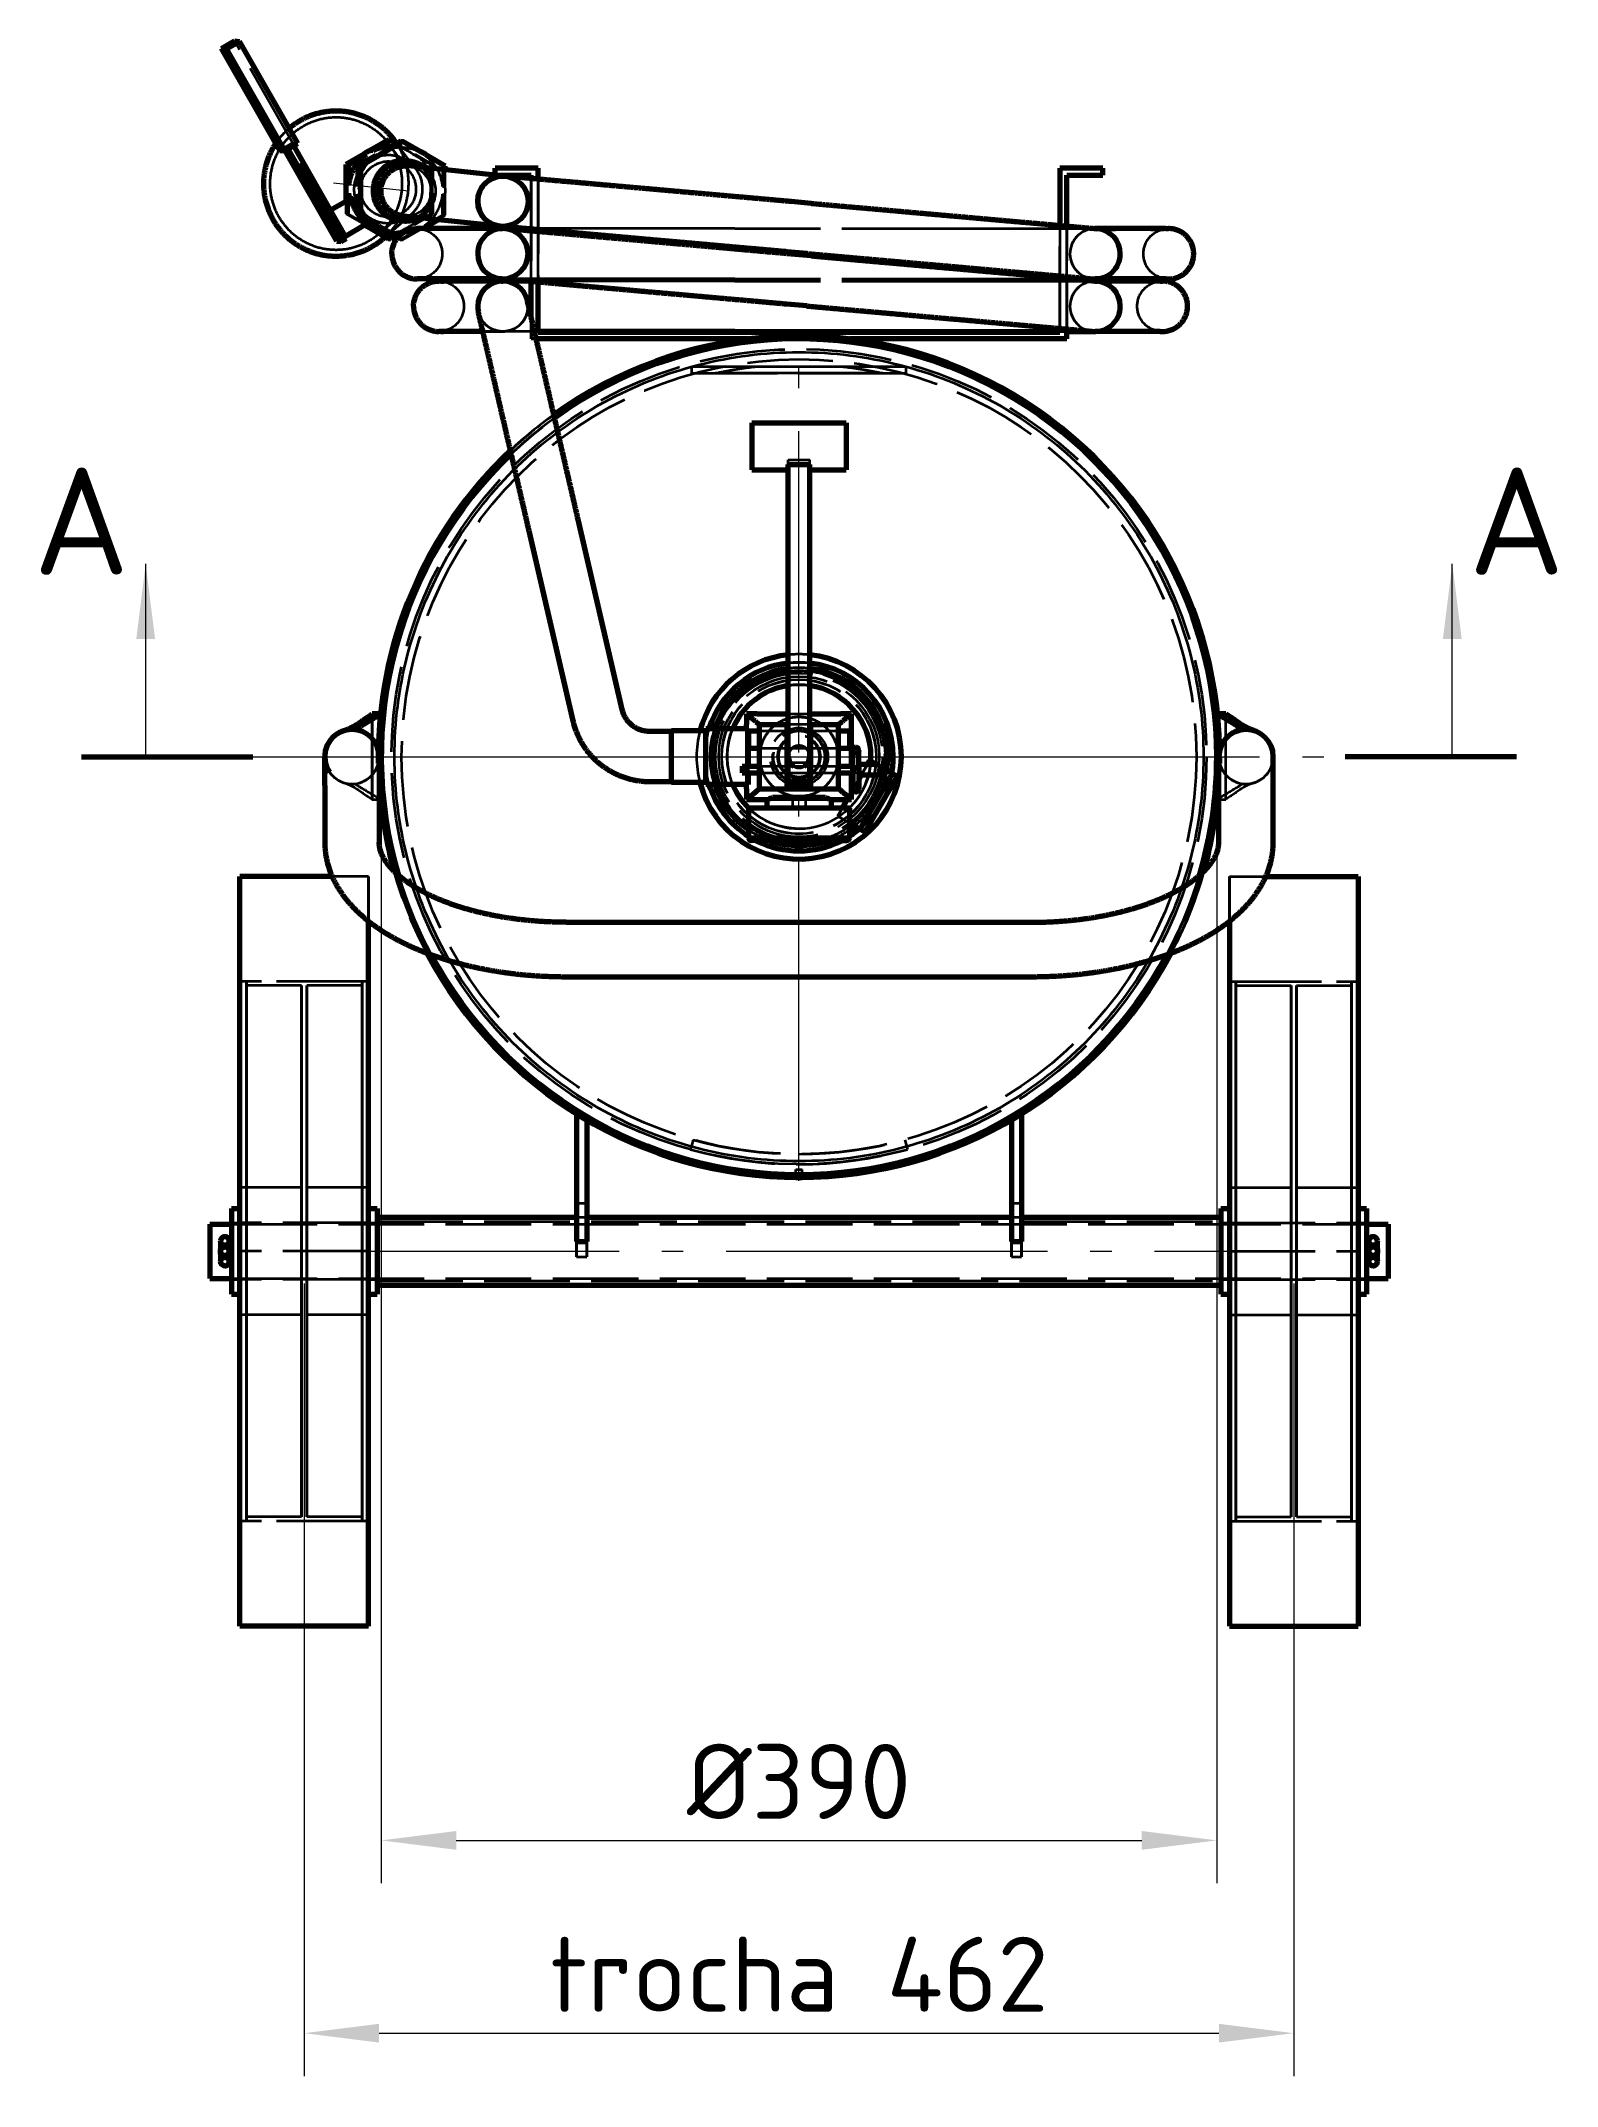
# Model space of a CAD drawing. Header units: millimetres. Extents: x 0 to 2382, y 0 to 420.
# Drawn here: x 124.1 to 194.9, y 81 to 176.5 of the extents above; entities that cross this region are included whole.
import ezdxf
from ezdxf.enums import TextEntityAlignment as Align

# ---------------------------------------------------------------- set-up
doc = ezdxf.new("R2010")
doc.units = ezdxf.units.MM
doc.linetypes.add('IRAM-E-TRAZOS', pattern=[5, 4, -1])
doc.linetypes.add('IRAM-F-TRAZO-PUNTO', pattern=[20, 15, -2, 1, -2])
for name, color, linetype, lineweight in [('01-VISIBLE', 7, 'CONTINUOUS', 70), ('02-OCULTA', 4, 'IRAM-E-TRAZOS', 35), ('03-EJE', 1, 'IRAM-F-TRAZO-PUNTO', 18), ('04-COTA', 3, 'CONTINUOUS', 18), ('06-TEXTO', 7, 'CONTINUOUS', 25), ('07-RECUADRO', 7, 'CONTINUOUS', 70), ('08-FINA', 5, 'CONTINUOUS', 18)]:
    doc.layers.add(name, color=color, linetype=linetype, lineweight=lineweight)
doc.styles.add('ISO3098', font='isocpeur.ttf')
doc.dimstyles.new('FLAMA-IRAM', dxfattribs={"dimtxt": 3.5, "dimasz": 3.5, "dimexe": 2, "dimexo": 1.5, "dimgap": 1, "dimtad": 1, "dimdec": 1, "dimtxsty": 'ISO3098', "dimblk": 'IRAM_FLECHA', "dimblk1": 'IRAM_FLECHA', "dimblk2": 'IRAM_FLECHA', "dimcen": 2.5, "dimclrd": 256, "dimclre": 256, "dimclrt": 256, "dimazin": 3, "dimtfac": 1, "dimtmove": 0, "dimatfit": 3, "dimlwd": 18, "dimlwe": 18})

msp = doc.modelspace()

# ---------------------------------------------------------------- texts
at = {"layer": '06-TEXTO', "style": 'ISO3098'}
for p in [(126, 154.088), (193, 154.088)]:
    msp.add_text('A', height=5, dxfattribs=at).set_placement(p, align=Align.MIDDLE_CENTER)

# ---------------------------------------------------------------- blocks, each defined once
blk = doc.blocks.new('IRAM_FLECHA')
blk.add_solid([(0, 0), (-1, 0.125), (-1, -0.125)])

# ---------------------------------------------------------------- dimensions: what is measured, and where the dimension line sits
at = {"layer": '04-COTA'}
for base, p1, p2, override in [((140, 92.5), (140, 143.087), (179, 143.087), {"dimlfac": 10, "dimpost": '%%c<>'}), ((136.4, 83.5), (136.4, 120), (182.6, 120), {"dimlfac": 10, "dimpost": 'trocha <>'})]:
    msp.add_linear_dim(base=base, p1=p1, p2=p2, dimstyle='FLAMA-IRAM', override=override, dxfattribs=at).render()

# ---------------------------------------------------------------- hatches: boundary and pattern name
at = {"layer": '08-FINA'}
h = msp.add_hatch(color=7, dxfattribs=at)
h.dxf.hatch_style = 1
h.paths.add_polyline_path([(129, 152.088), (128.563, 148.588), (129.438, 148.588)])
h = msp.add_hatch(color=7, dxfattribs=at)
h.dxf.hatch_style = 1
h.paths.add_polyline_path([(190, 152.088), (189.563, 148.588), (190.438, 148.588)])

# ---------------------------------------------------------------- linework, layer by layer
at = {"layer": '01-VISIBLE'}
for p, q in [((132.536, 176.15), (133.139, 176.5)), ((135.258, 171.387), (132.536, 176.15)), ((132.536, 176.15), (132.78, 176.124)), ((132.78, 176.124), (133.382, 176.474)), ((135.502, 171.361), (132.78, 176.124)), ((133.139, 176.5), (133.382, 176.474)), ((136.104, 171.711), (133.382, 176.474)), ((140.329, 171.88), (139.495, 171.395)), ((140.451, 171.867), (139.617, 171.382)), ((140.329, 171.88), (140.451, 171.867)), ((140.71, 171.716), (140.451, 171.867)), ((140.713, 171.717), (140.58, 171.894)), ((135.258, 171.387), (135.502, 171.361)), ((135.502, 171.361), (136.104, 171.711)), ((137.929, 167.155), (135.519, 171.372)), ((138.124, 167.134), (135.657, 171.451)), ((138.382, 167.284), (135.915, 171.601)), ((139.185, 171.215), (138.351, 170.73)), ((139.307, 171.202), (138.472, 170.717)), ((139.745, 171.155), (138.911, 170.671)), ((139.867, 171.142), (139.033, 170.658)), ((139.185, 171.215), (139.307, 171.202)), ((139.495, 171.395), (139.617, 171.382)), ((139.745, 171.155), (139.867, 171.142)), ((140.89, 171.82), (140.056, 171.336)), ((140.056, 171.336), (140.177, 171.323)), ((141.012, 171.808), (140.177, 171.323)), ((140.89, 171.82), (141.012, 171.808)), ((141.845, 171.323), (141.012, 171.808)), ((141.156, 170.9), (141.302, 170.884)), ((142.987, 170.658), (142.154, 171.142)), ((138.351, 170.73), (138.349, 169.76)), ((138.351, 170.73), (138.472, 170.717)), ((138.472, 170.717), (138.471, 169.747)), ((138.911, 170.671), (138.91, 169.701)), ((138.911, 170.671), (139.033, 170.658)), ((139.033, 170.658), (139.031, 169.688)), ((145.462, 170.217), (141.278, 170.661)), ((142.987, 170.479), (142.987, 170.658)), ((147.32, 170.558), (145.32, 170.558)), ((145.32, 170.238), (145.32, 170.558)), ((145.32, 170.238), (147, 170.238)), ((147, 170.075), (147, 170.238)), ((147.32, 170.046), (147.32, 170.558)), ((173.68, 170.558), (171.68, 170.558)), ((171.68, 170.558), (171.68, 167.888)), ((172, 167.86), (172, 170.238)), ((172, 170.238), (173.68, 170.238)), ((173.68, 170.238), (173.68, 170.558)), ((138.595, 169.149), (137.635, 168.592)), ((138.348, 169.4), (138.47, 169.387)), ((138.348, 169.4), (138.348, 169.006)), ((138.349, 169.76), (138.471, 169.747)), ((138.47, 169.387), (138.47, 169.077)), ((138.909, 169.34), (138.907, 168.371)), ((138.909, 169.34), (139.031, 169.327)), ((138.91, 169.701), (139.031, 169.688)), ((139.031, 169.327), (139.029, 168.358)), ((160.071, 168.917), (159.137, 168.999)), ((138.907, 168.371), (139.029, 168.358)), ((138.907, 168.371), (139.74, 167.886)), ((139.029, 168.358), (139.862, 167.873)), ((140.86, 168.116), (141.007, 168.1)), ((145.214, 167.88), (141.03, 168.324)), ((142.149, 167.873), (142.632, 168.154)), ((137.929, 167.155), (138.124, 167.134)), ((138.124, 167.134), (138.382, 167.284)), ((139.298, 167.939), (138.33, 167.376)), ((139.289, 167.934), (139.302, 167.932)), ((139.294, 167.937), (139.302, 167.932)), ((139.489, 167.765), (139.611, 167.752)), ((139.489, 167.765), (140.322, 167.28)), ((139.611, 167.752), (140.444, 167.267)), ((139.74, 167.886), (139.862, 167.873)), ((140.05, 167.706), (140.172, 167.693)), ((140.05, 167.706), (140.752, 167.297)), ((140.193, 167.355), (140.089, 167.264)), ((140.172, 167.693), (140.785, 167.336)), ((140.237, 167.578), (140.276, 167.574)), ((140.322, 167.28), (140.444, 167.267)), ((140.444, 167.267), (140.623, 167.372)), ((141.854, 167.738), (141.849, 167.738)), ((144.476, 167.738), (142.688, 167.738)), ((145.563, 167.738), (145.31, 167.738)), ((147, 167.625), (147, 167.715)), ((147.32, 167.596), (147.32, 167.687)), ((173.406, 167.738), (173.665, 167.738)), ((173.665, 167.738), (173.406, 167.738)), ((175.933, 167.738), (174.275, 167.738)), ((176.623, 167.738), (176.543, 167.738)), ((159.863, 166.576), (158.929, 166.658)), ((160.071, 166.467), (159.137, 166.549)), ((141.854, 165.388), (141.849, 165.388)), ((144.476, 165.388), (142.688, 165.388)), ((142.897, 165.288), (142.778, 165.288)), ((142.778, 165.288), (142.897, 165.288)), ((144.894, 165.288), (143.362, 165.288)), ((145.563, 165.388), (145.31, 165.388)), ((145.614, 165.288), (145.359, 165.288)), ((147, 163.6), (147, 165.265)), ((147.32, 162.908), (147.32, 165.237)), ((171.68, 165.529), (171.68, 165.438)), ((172, 165.41), (172, 165.5)), ((173.65, 165.288), (173.393, 165.288)), ((173.406, 165.388), (173.665, 165.388)), ((173.665, 165.388), (173.406, 165.388)), ((175.738, 165.288), (174.161, 165.288)), ((175.933, 165.388), (174.275, 165.388)), ((176.357, 165.288), (176.249, 165.288)), ((176.623, 165.388), (176.543, 165.388)), ((159.863, 164.126), (158.929, 164.208)), ((142.897, 162.938), (142.778, 162.938)), ((142.778, 162.938), (142.897, 162.938)), ((144.741, 162.938), (143.362, 162.938)), ((157.138, 162.588), (147.235, 162.588)), ((147.32, 162.908), (171.68, 162.908)), ((147.32, 162.908), (171.68, 162.908)), ((156.5, 162.938), (162.5, 162.938)), ((172, 162.588), (161.862, 162.588)), ((171.68, 163.079), (171.68, 162.908)), ((172, 162.588), (172, 163.05)), ((173.65, 162.938), (173.393, 162.938)), ((175.738, 162.938), (174.161, 162.938)), ((176.357, 162.938), (176.249, 162.938)), ((157.3, 158.678), (161.7, 158.678)), ((159, 141.796), (159, 156.719)), ((159, 156.719), (160, 156.719)), ((160, 141.796), (160, 156.719)), ((157.3, 156.478), (159, 156.478)), ((160, 156.478), (161.7, 156.478)), ((151.246, 145.287), (149.189, 154.158)), ((148.957, 144.756), (146.9, 153.627)), ((139.96, 145.088), (139.58, 145.088)), ((153.55, 144.263), (152.537, 144.263)), ((155.15, 144.288), (153.55, 144.288)), ((157.15, 144.388), (155.15, 144.388)), ((157.05, 145.088), (157.05, 144.588)), ((157.55, 145.088), (157.05, 145.088)), ((157.05, 144.388), (157.05, 144.588)), ((157.15, 144.288), (157.65, 144.288)), ((157.55, 145.088), (159, 145.088)), ((157.65, 141.588), (157.65, 144.588)), ((157.65, 144.588), (158.95, 144.588)), ((159, 144.588), (158.95, 144.588)), ((158.95, 141.588), (158.95, 144.588)), ((158.95, 144.288), (159, 144.288)), ((160, 145.088), (161.45, 145.088)), ((160.05, 144.588), (160, 144.588)), ((160, 144.288), (160.05, 144.288)), ((160.05, 141.588), (160.05, 144.588)), ((160.05, 144.588), (161.35, 144.588)), ((161.35, 141.588), (161.35, 144.588)), ((161.35, 144.288), (161.85, 144.288)), ((161.95, 145.088), (161.45, 145.088)), ((161.95, 144.588), (161.95, 145.088)), ((161.95, 142.648), (161.95, 144.588)), ((179.42, 145.088), (179.04, 145.088)), ((157.15, 143.488), (157.65, 143.488)), ((158.95, 143.488), (159, 143.488)), ((160, 143.488), (160.05, 143.488)), ((161.35, 143.488), (161.85, 143.488)), ((156.85, 142.648), (157.65, 142.648)), ((156.85, 142.328), (157.65, 142.328)), ((158.95, 142.648), (159, 142.648)), ((158.95, 142.328), (159, 142.328)), ((160, 142.648), (160.05, 142.648)), ((160, 142.328), (160.05, 142.328)), ((161.35, 142.648), (162.011, 142.648)), ((161.35, 142.328), (162.011, 142.328)), ((161.95, 141.588), (161.95, 142.328)), ((162.29, 142.738), (163.29, 142.738)), ((162.362, 139.703), (163.862, 142.301)), ((162.695, 142.738), (162.798, 142.916)), ((162.707, 142.738), (162.807, 142.91)), ((162.798, 142.916), (162.807, 142.91)), ((162.807, 142.91), (163.106, 142.738)), ((163.29, 142.631), (163.862, 142.301)), ((163.862, 142.301), (164.08, 142.175)), ((137.36, 141.748), (137.36, 139.088)), ((139.9, 141.748), (139.9, 139.088)), ((153.55, 141.913), (152.537, 141.913)), ((155.15, 141.888), (153.55, 141.888)), ((157.15, 141.788), (155.15, 141.788)), ((157.05, 141.588), (157.05, 141.788)), ((157.05, 141.588), (157.05, 141.088)), ((157.65, 141.588), (158.95, 141.588)), ((158.95, 141.588), (160.05, 141.588)), ((159, 141.796), (160, 141.796)), ((160.05, 141.588), (161.35, 141.588)), ((161.95, 141.088), (161.95, 141.588)), ((161.95, 141.448), (162.013, 141.557)), ((161.95, 141.425), (162.017, 141.542)), ((162.29, 142.014), (162.419, 142.238)), ((162.29, 142.036), (162.406, 142.238)), ((162.29, 142.238), (163.29, 142.238)), ((164.08, 142.175), (162.58, 139.577)), ((179.1, 139.088), (179.1, 141.748)), ((181.64, 139.088), (181.64, 141.748)), ((139.9, 141.088), (139.96, 141.088)), ((157.05, 141.088), (157.55, 141.088)), ((157.15, 140.688), (157.15, 139.288)), ((157.55, 141.088), (158.069, 141.088)), ((158, 141.088), (158, 140.688)), ((160.931, 141.088), (161.45, 141.088)), ((161, 141.088), (161, 140.688)), ((161.45, 141.088), (161.95, 141.088)), ((161.511, 140.688), (161.742, 141.088)), ((161.524, 140.688), (161.755, 141.088)), ((161.85, 140.688), (161.85, 139.288)), ((179.04, 141.088), (179.1, 141.088)), ((161.85, 139.999), (162.362, 139.703)), ((162.362, 139.703), (162.58, 139.577)), ((137.702, 137.5), (133.4, 137.5)), ((181.298, 137.5), (185.6, 137.5)), ((148.63, 135.358), (170.37, 135.358)), ((148.63, 132.818), (170.37, 132.818)), ((149.113, 126.416), (149.113, 120.451)), ((149.588, 126.13), (149.588, 120.451)), ((169.413, 126.13), (169.413, 120.451)), ((169.888, 126.416), (169.888, 120.451)), ((159.35, 123.445), (159.35, 123.446)), ((159.35, 123.445), (159.65, 123.445)), ((159.65, 123.445), (159.65, 123.446)), ((132, 121.27), (133, 121.27)), ((133, 122), (133.4, 122)), ((139.4, 122), (139.8, 122)), ((139.8, 121.588), (149.113, 121.588)), ((149.588, 121.588), (169.413, 121.588)), ((169.888, 121.588), (179.2, 121.588)), ((179.2, 122), (179.6, 122)), ((185.6, 122), (186, 122)), ((186, 121.27), (187, 121.27)), ((149.113, 120.451), (149.588, 120.451)), ((169.413, 120.451), (169.888, 120.451)), ((132, 118.73), (133, 118.73)), ((139.8, 118.413), (179.2, 118.413)), ((186, 118.73), (187, 118.73)), ((133, 118), (133.4, 118)), ((139.4, 118), (139.8, 118)), ((179.2, 118), (179.6, 118)), ((185.6, 118), (186, 118)), ((139.4, 102.5), (133.4, 102.5)), ((179.6, 102.5), (185.6, 102.5))]:
    msp.add_line(p, q, dxfattribs=at)
for points in [[(135.698, 172.422), (135.737, 172.454), (135.775, 172.486), (135.814, 172.517), (135.854, 172.548), (135.894, 172.578), (135.934, 172.607), (135.975, 172.636), (136.017, 172.664), (136.058, 172.692), (136.1, 172.719), (136.143, 172.746), (136.186, 172.771), (136.229, 172.796), (136.273, 172.821), (136.317, 172.845), (136.361, 172.868), (136.406, 172.89), (136.451, 172.912), (136.496, 172.933), (136.542, 172.954), (136.588, 172.974), (136.634, 172.993), (136.681, 173.011), (136.728, 173.029), (136.775, 173.046), (136.822, 173.062), (136.87, 173.078), (136.917, 173.093), (136.965, 173.107), (137.014, 173.121), (137.062, 173.134), (137.111, 173.146), (137.159, 173.157), (137.208, 173.168), (137.257, 173.177), (137.307, 173.187), (137.356, 173.195), (137.405, 173.203), (137.455, 173.21), (137.505, 173.216), (137.554, 173.221), (137.604, 173.226), (137.654, 173.23), (137.704, 173.233), (137.754, 173.236), (137.804, 173.237), (137.854, 173.238), (137.904, 173.238), (137.954, 173.238), (138.004, 173.237), (138.054, 173.235), (138.104, 173.232), (138.154, 173.228), (138.204, 173.224), (138.254, 173.219), (138.304, 173.213), (138.353, 173.207), (138.403, 173.2), (138.452, 173.192), (138.502, 173.183), (138.551, 173.173), (138.6, 173.163), (138.649, 173.152), (138.697, 173.141), (138.746, 173.128), (138.794, 173.115), (138.842, 173.101), (138.89, 173.087), (138.938, 173.072), (138.985, 173.056), (139.032, 173.039), (139.079, 173.022), (139.126, 173.004), (139.172, 172.985), (139.219, 172.965), (139.264, 172.945), (139.31, 172.924), (139.355, 172.903), (139.4, 172.881), (139.445, 172.858), (139.489, 172.834), (139.533, 172.81), (139.576, 172.785), (139.619, 172.76), (139.662, 172.734), (139.704, 172.707), (139.746, 172.68), (139.788, 172.652), (139.829, 172.623), (139.87, 172.594), (139.91, 172.564), (139.95, 172.534), (139.989, 172.503), (140.028, 172.471), (140.066, 172.439), (140.104, 172.407), (140.142, 172.373), (140.178, 172.34), (140.215, 172.305), (140.251, 172.27), (140.286, 172.235), (140.321, 172.199), (140.355, 172.163), (140.389, 172.126), (140.422, 172.088), (140.455, 172.05), (140.487, 172.012), (140.519, 171.973), (140.55, 171.934), (140.58, 171.894)], [(134.963, 168.139), (134.939, 168.183), (134.915, 168.227), (134.892, 168.271), (134.869, 168.316), (134.847, 168.361), (134.826, 168.406), (134.805, 168.452), (134.785, 168.498), (134.766, 168.544), (134.748, 168.591), (134.73, 168.638), (134.712, 168.685), (134.696, 168.732), (134.68, 168.78), (134.665, 168.827), (134.651, 168.875), (134.637, 168.924), (134.624, 168.972), (134.612, 169.021), (134.6, 169.069), (134.589, 169.118), (134.579, 169.167), (134.57, 169.217), (134.561, 169.266), (134.553, 169.315), (134.546, 169.365), (134.54, 169.415), (134.534, 169.465), (134.529, 169.514), (134.524, 169.564), (134.521, 169.614), (134.518, 169.664), (134.516, 169.714), (134.515, 169.765), (134.514, 169.815), (134.514, 169.865), (134.515, 169.915), (134.516, 169.965), (134.519, 170.015), (134.522, 170.065), (134.525, 170.115), (134.53, 170.165), (134.535, 170.215), (134.541, 170.265), (134.548, 170.314), (134.555, 170.364), (134.563, 170.413), (134.572, 170.463), (134.582, 170.512), (134.592, 170.561), (134.603, 170.61), (134.615, 170.659), (134.627, 170.707), (134.64, 170.755), (134.654, 170.804), (134.669, 170.852), (134.684, 170.899), (134.7, 170.947), (134.717, 170.994), (134.734, 171.041), (134.752, 171.088), (134.771, 171.134), (134.79, 171.181), (134.81, 171.227), (134.831, 171.272), (134.852, 171.318), (134.874, 171.363), (134.897, 171.407), (134.92, 171.452), (134.944, 171.496), (134.969, 171.539), (134.994, 171.582), (135.02, 171.625), (135.047, 171.668), (135.074, 171.71)], [(139.307, 171.202), (139.266, 171.172), (139.225, 171.141), (139.186, 171.109), (139.147, 171.076), (139.109, 171.042), (139.072, 171.007), (139.036, 170.971), (139.001, 170.934), (138.967, 170.896), (138.933, 170.858), (138.901, 170.819), (138.87, 170.778), (138.84, 170.737), (138.811, 170.696), (138.782, 170.653), (138.755, 170.61), (138.73, 170.566), (138.705, 170.522), (138.681, 170.477), (138.659, 170.431), (138.637, 170.385), (138.617, 170.338), (138.598, 170.291), (138.58, 170.243), (138.564, 170.195), (138.549, 170.146), (138.534, 170.098), (138.522, 170.048), (138.51, 169.999), (138.5, 169.949), (138.49, 169.899), (138.483, 169.849), (138.476, 169.798), (138.471, 169.747)], [(139.495, 171.395), (139.449, 171.373), (139.403, 171.349), (139.358, 171.325), (139.314, 171.299), (139.27, 171.272), (139.227, 171.244), (139.185, 171.215)], [(140.454, 171.567), (140.403, 171.566), (140.352, 171.565), (140.301, 171.561), (140.251, 171.557), (140.2, 171.551), (140.15, 171.544), (140.1, 171.536), (140.05, 171.526), (140, 171.515), (139.951, 171.503), (139.902, 171.489), (139.853, 171.474), (139.805, 171.458), (139.757, 171.441), (139.71, 171.423), (139.663, 171.403), (139.617, 171.382)], [(141.156, 170.9), (141.106, 170.904), (141.055, 170.907), (141.005, 170.908), (140.955, 170.906), (140.904, 170.904), (140.854, 170.899), (140.804, 170.892), (140.755, 170.884), (140.705, 170.873), (140.656, 170.861), (140.608, 170.848), (140.56, 170.832), (140.513, 170.815), (140.466, 170.796), (140.42, 170.775), (140.375, 170.753), (140.331, 170.729), (140.287, 170.703), (140.245, 170.676), (140.203, 170.648), (140.163, 170.618), (140.124, 170.586), (140.086, 170.553), (140.049, 170.519), (140.013, 170.483), (139.979, 170.446), (139.946, 170.408), (139.914, 170.369), (139.884, 170.329), (139.855, 170.288), (139.828, 170.245), (139.802, 170.202), (139.778, 170.158), (139.756, 170.113), (139.735, 170.067), (139.716, 170.02), (139.698, 169.973), (139.682, 169.925), (139.668, 169.877), (139.656, 169.828), (139.645, 169.779), (139.636, 169.729), (139.629, 169.679), (139.624, 169.629), (139.62, 169.579), (139.619, 169.529), (139.619, 169.478), (139.621, 169.428), (139.624, 169.378), (139.63, 169.328), (139.637, 169.278), (139.646, 169.228), (139.657, 169.179), (139.669, 169.13), (139.684, 169.082), (139.7, 169.034), (139.717, 168.987), (139.737, 168.941), (139.758, 168.895), (139.78, 168.85), (139.805, 168.806), (139.831, 168.763), (139.858, 168.72), (139.887, 168.679), (139.917, 168.639), (139.949, 168.6), (139.982, 168.562), (140.017, 168.525), (140.053, 168.49), (140.09, 168.456), (140.128, 168.423), (140.167, 168.392), (140.208, 168.362), (140.25, 168.334), (140.292, 168.307), (140.336, 168.282), (140.38, 168.258), (140.426, 168.236), (140.472, 168.216), (140.518, 168.197), (140.566, 168.18), (140.614, 168.165), (140.662, 168.151), (140.711, 168.14), (140.761, 168.13), (140.81, 168.122), (140.86, 168.116)], [(141.302, 170.884), (141.252, 170.889), (141.202, 170.891), (141.151, 170.892), (141.101, 170.891), (141.051, 170.888), (141.001, 170.883), (140.951, 170.877), (140.901, 170.868), (140.852, 170.858), (140.803, 170.846), (140.754, 170.832), (140.706, 170.817), (140.659, 170.799), (140.612, 170.78), (140.566, 170.76), (140.521, 170.737), (140.477, 170.713), (140.434, 170.688), (140.391, 170.661), (140.35, 170.632), (140.309, 170.602), (140.27, 170.571), (140.232, 170.538), (140.195, 170.503), (140.159, 170.468), (140.125, 170.431), (140.092, 170.393), (140.06, 170.354), (140.03, 170.313), (140.002, 170.272), (139.974, 170.23), (139.949, 170.186), (139.925, 170.142), (139.902, 170.097), (139.881, 170.051), (139.862, 170.005), (139.845, 169.957), (139.829, 169.91), (139.815, 169.861), (139.802, 169.812), (139.792, 169.763), (139.783, 169.714), (139.776, 169.664), (139.77, 169.614), (139.767, 169.563), (139.765, 169.513), (139.765, 169.463), (139.767, 169.412), (139.771, 169.362), (139.776, 169.312), (139.783, 169.262), (139.792, 169.213), (139.803, 169.164), (139.816, 169.115), (139.83, 169.067), (139.846, 169.019), (139.864, 168.972), (139.883, 168.925), (139.904, 168.879), (139.927, 168.834), (139.951, 168.79), (139.977, 168.747), (140.004, 168.705), (140.033, 168.664), (140.063, 168.623), (140.095, 168.584), (140.128, 168.546), (140.163, 168.51), (140.199, 168.474), (140.236, 168.44), (140.274, 168.408), (140.314, 168.376), (140.354, 168.346), (140.396, 168.318), (140.438, 168.291), (140.482, 168.266), (140.526, 168.242), (140.572, 168.22), (140.618, 168.2), (140.665, 168.181), (140.712, 168.164), (140.76, 168.149), (140.809, 168.136), (140.858, 168.124), (140.907, 168.114), (140.957, 168.106), (141.007, 168.1)], [(140.177, 171.323), (140.131, 171.3), (140.086, 171.277), (140.041, 171.252), (139.996, 171.227), (139.952, 171.2), (139.909, 171.172), (139.867, 171.142)], [(142.154, 171.142), (142.112, 171.172), (142.069, 171.2), (142.026, 171.227), (141.981, 171.252), (141.936, 171.277), (141.891, 171.3), (141.845, 171.323)], [(139.988, 169.492), (139.989, 169.542), (139.993, 169.593), (139.998, 169.643), (140.005, 169.692), (140.015, 169.742), (140.027, 169.791), (140.041, 169.839), (140.056, 169.887), (140.074, 169.934), (140.094, 169.98), (140.116, 170.025), (140.14, 170.07), (140.165, 170.113), (140.193, 170.155), (140.222, 170.196), (140.253, 170.236), (140.285, 170.274), (140.319, 170.311), (140.355, 170.347), (140.392, 170.38), (140.431, 170.413), (140.471, 170.443), (140.512, 170.472), (140.555, 170.499), (140.598, 170.524), (140.643, 170.547), (140.689, 170.569), (140.735, 170.588), (140.782, 170.605), (140.83, 170.62), (140.879, 170.633), (140.928, 170.644), (140.977, 170.653), (141.027, 170.66), (141.077, 170.664), (141.128, 170.667), (141.178, 170.667), (141.228, 170.665), (141.278, 170.661)], [(142.03, 170.581), (141.988, 170.614), (141.944, 170.645), (141.9, 170.675), (141.855, 170.702), (141.808, 170.728), (141.761, 170.753), (141.712, 170.775), (141.663, 170.796), (141.613, 170.814), (141.563, 170.831), (141.511, 170.846), (141.46, 170.858), (141.408, 170.869), (141.355, 170.878), (141.302, 170.884)], [(145.462, 170.217), (145.516, 170.211), (145.571, 170.205), (145.625, 170.199), (145.68, 170.194), (145.734, 170.188), (145.789, 170.182)], [(159.137, 168.999), (159.087, 169.004), (159.037, 169.008), (158.987, 169.013), (158.937, 169.017), (158.887, 169.021), (158.838, 169.026), (158.788, 169.03), (158.738, 169.035), (158.688, 169.039), (158.638, 169.043), (158.588, 169.048), (158.539, 169.052), (158.489, 169.057), (158.439, 169.061), (158.389, 169.066), (158.339, 169.07), (158.289, 169.074), (158.239, 169.079), (158.19, 169.083), (158.14, 169.088), (158.09, 169.092), (158.04, 169.096), (157.99, 169.101), (157.94, 169.105), (157.891, 169.11), (157.841, 169.114), (157.791, 169.119), (157.741, 169.123), (157.691, 169.127), (157.641, 169.132), (157.591, 169.136), (157.542, 169.141), (157.492, 169.145), (157.442, 169.149), (157.392, 169.154), (157.342, 169.158), (157.292, 169.163), (157.243, 169.167), (157.193, 169.172), (157.143, 169.176), (157.093, 169.18), (157.043, 169.185), (156.993, 169.189), (156.944, 169.194), (156.894, 169.198), (156.844, 169.202), (156.794, 169.207), (156.744, 169.211), (156.694, 169.216), (156.644, 169.22), (156.595, 169.225), (156.545, 169.229), (156.495, 169.233), (156.445, 169.238), (156.395, 169.242), (156.345, 169.247), (156.296, 169.251), (156.246, 169.255), (156.196, 169.26), (156.146, 169.264), (156.096, 169.269), (156.046, 169.273), (155.997, 169.278), (155.947, 169.282), (155.897, 169.286), (155.847, 169.291), (155.797, 169.295), (155.747, 169.3), (155.697, 169.304), (155.648, 169.308), (155.598, 169.313), (155.548, 169.317), (155.498, 169.322), (155.448, 169.326), (155.398, 169.331), (155.349, 169.335), (155.299, 169.339), (155.249, 169.344), (155.199, 169.348), (155.149, 169.353), (155.099, 169.357), (155.049, 169.361), (155, 169.366), (154.95, 169.37), (154.9, 169.375), (154.85, 169.379), (154.8, 169.384), (154.75, 169.388), (154.701, 169.392), (154.651, 169.397), (154.601, 169.401), (154.551, 169.406), (154.501, 169.41), (154.451, 169.414), (154.402, 169.419), (154.352, 169.423), (154.302, 169.428), (154.252, 169.432), (154.202, 169.437), (154.152, 169.441), (154.102, 169.445), (154.053, 169.45), (154.003, 169.454), (153.953, 169.459), (153.903, 169.463), (153.853, 169.467), (153.803, 169.472), (153.754, 169.476), (153.704, 169.481), (153.654, 169.485), (153.604, 169.49), (153.554, 169.494), (153.504, 169.498), (153.455, 169.503), (153.405, 169.507), (153.355, 169.512), (153.305, 169.516), (153.255, 169.52), (153.205, 169.525), (153.155, 169.529), (153.106, 169.534), (153.056, 169.538), (153.006, 169.543), (152.956, 169.547), (152.906, 169.551), (152.856, 169.556), (152.807, 169.56), (152.757, 169.565), (152.707, 169.569), (152.657, 169.573), (152.607, 169.578), (152.557, 169.582), (152.508, 169.587), (152.458, 169.591), (152.408, 169.596), (152.358, 169.6), (152.308, 169.604), (152.258, 169.609), (152.208, 169.613), (152.159, 169.618), (152.109, 169.622), (152.059, 169.626), (152.009, 169.631), (151.959, 169.635), (151.909, 169.64), (151.86, 169.644), (151.81, 169.649), (151.76, 169.653), (151.71, 169.657), (151.66, 169.662), (151.61, 169.666), (151.56, 169.671), (151.511, 169.675), (151.461, 169.679), (151.411, 169.684), (151.361, 169.688), (151.311, 169.693), (151.261, 169.697), (151.212, 169.702), (151.162, 169.706), (151.112, 169.71), (151.062, 169.715), (151.012, 169.719), (150.962, 169.724), (150.913, 169.728), (150.863, 169.732), (150.813, 169.737), (150.763, 169.741), (150.713, 169.746), (150.663, 169.75), (150.613, 169.755), (150.564, 169.759), (150.514, 169.763), (150.464, 169.768), (150.414, 169.772), (150.364, 169.777), (150.314, 169.781), (150.265, 169.785), (150.215, 169.79), (150.165, 169.794), (150.115, 169.799), (150.065, 169.803), (150.015, 169.808), (149.966, 169.812), (149.916, 169.816), (149.866, 169.821), (149.816, 169.825), (149.766, 169.83), (149.716, 169.834), (149.666, 169.838), (149.617, 169.843), (149.567, 169.847), (149.517, 169.852), (149.467, 169.856), (149.417, 169.861), (149.367, 169.865), (149.318, 169.869), (149.268, 169.874), (149.218, 169.878), (149.168, 169.883), (149.118, 169.887), (149.068, 169.891), (149.019, 169.896), (148.969, 169.9), (148.919, 169.905), (148.869, 169.909), (148.819, 169.914), (148.769, 169.918), (148.719, 169.922), (148.67, 169.927), (148.62, 169.931), (148.57, 169.936), (148.52, 169.94), (148.47, 169.944), (148.42, 169.949), (148.371, 169.953), (148.321, 169.958), (148.271, 169.962), (148.221, 169.967), (148.171, 169.971), (148.121, 169.975), (148.071, 169.98), (148.022, 169.984), (147.972, 169.989), (147.922, 169.993), (147.872, 169.997), (147.822, 170.002), (147.772, 170.006), (147.723, 170.011), (147.673, 170.015), (147.623, 170.02), (147.573, 170.024), (147.523, 170.028), (147.473, 170.033), (147.424, 170.037), (147.374, 170.042), (147.324, 170.046), (147.274, 170.05), (147.224, 170.055), (147.174, 170.059), (147.124, 170.064), (147.075, 170.068), (147.025, 170.073), (146.975, 170.077), (146.925, 170.081), (146.875, 170.086), (146.825, 170.09), (146.776, 170.095), (146.726, 170.099), (146.676, 170.103), (146.626, 170.108), (146.576, 170.112), (146.526, 170.117), (146.477, 170.121), (146.427, 170.126), (146.377, 170.13), (146.327, 170.134), (146.277, 170.139), (146.227, 170.143), (146.177, 170.148), (146.128, 170.152), (146.078, 170.156), (146.028, 170.161), (145.978, 170.165), (145.928, 170.17), (145.878, 170.174), (145.829, 170.178), (145.779, 170.183)], [(138.349, 169.76), (138.345, 169.709), (138.342, 169.657), (138.341, 169.606), (138.341, 169.554), (138.342, 169.503), (138.345, 169.451), (138.348, 169.4)], [(138.47, 169.387), (138.475, 169.339), (138.481, 169.292), (138.488, 169.244), (138.496, 169.197), (138.505, 169.15), (138.516, 169.104)], [(138.908, 168.743), (138.88, 168.787), (138.852, 168.831), (138.824, 168.874), (138.795, 168.917), (138.766, 168.96), (138.736, 169.003), (138.705, 169.044), (138.672, 169.085), (138.637, 169.124), (138.595, 169.149)], [(139.031, 169.688), (139.027, 169.637), (139.025, 169.585), (139.023, 169.533), (139.023, 169.482), (139.024, 169.43), (139.027, 169.379), (139.031, 169.327)], [(141.03, 168.324), (140.98, 168.33), (140.931, 168.339), (140.881, 168.349), (140.833, 168.362), (140.784, 168.377), (140.737, 168.394), (140.69, 168.414), (140.644, 168.435), (140.6, 168.458), (140.556, 168.483), (140.513, 168.51), (140.472, 168.539), (140.431, 168.569), (140.393, 168.601), (140.355, 168.635), (140.319, 168.671), (140.285, 168.708), (140.252, 168.746), (140.221, 168.786), (140.192, 168.827), (140.165, 168.869), (140.139, 168.913), (140.115, 168.957), (140.093, 169.003), (140.074, 169.049), (140.056, 169.096), (140.04, 169.144), (140.026, 169.193), (140.015, 169.242), (140.005, 169.291), (139.998, 169.341), (139.992, 169.391), (139.989, 169.442), (139.988, 169.492)], [(140.089, 167.264), (140.05, 167.232), (140.012, 167.2), (139.972, 167.168), (139.933, 167.137), (139.893, 167.107), (139.852, 167.077), (139.811, 167.048), (139.769, 167.019), (139.727, 166.991), (139.685, 166.964), (139.642, 166.937), (139.599, 166.911), (139.556, 166.886), (139.512, 166.861), (139.468, 166.837), (139.423, 166.813), (139.378, 166.79), (139.333, 166.768), (139.287, 166.747), (139.241, 166.726), (139.195, 166.706), (139.148, 166.687), (139.102, 166.668), (139.055, 166.65), (139.007, 166.633), (138.96, 166.617), (138.912, 166.601), (138.864, 166.586), (138.815, 166.571), (138.767, 166.558), (138.718, 166.545), (138.669, 166.533), (138.62, 166.521), (138.571, 166.51), (138.522, 166.5), (138.472, 166.491), (138.422, 166.483), (138.373, 166.475), (138.323, 166.468), (138.273, 166.462), (138.223, 166.456), (138.173, 166.452), (138.122, 166.448), (138.072, 166.444), (138.022, 166.442), (137.971, 166.44), (137.921, 166.439), (137.871, 166.439), (137.82, 166.44), (137.77, 166.441), (137.719, 166.443), (137.669, 166.446), (137.619, 166.449), (137.569, 166.454), (137.519, 166.459), (137.469, 166.465), (137.419, 166.471), (137.369, 166.479), (137.319, 166.487), (137.269, 166.496), (137.22, 166.505), (137.171, 166.516), (137.121, 166.527), (137.073, 166.539), (137.024, 166.551), (136.975, 166.564), (136.927, 166.578), (136.879, 166.593), (136.831, 166.609), (136.783, 166.625), (136.735, 166.642), (136.688, 166.659), (136.641, 166.678), (136.595, 166.697), (136.548, 166.716), (136.502, 166.737), (136.456, 166.758), (136.411, 166.78), (136.366, 166.802), (136.321, 166.825), (136.277, 166.849), (136.233, 166.874), (136.189, 166.899), (136.146, 166.925), (136.103, 166.951), (136.06, 166.978), (136.018, 167.006), (135.977, 167.034), (135.935, 167.063), (135.895, 167.093), (135.854, 167.123), (135.814, 167.154), (135.775, 167.185), (135.736, 167.217), (135.697, 167.25), (135.66, 167.283), (135.622, 167.316), (135.585, 167.351), (135.549, 167.385), (135.513, 167.421), (135.477, 167.456), (135.442, 167.493), (135.408, 167.53), (135.374, 167.567), (135.341, 167.605), (135.308, 167.643), (135.276, 167.682), (135.245, 167.722), (135.214, 167.761), (135.184, 167.802), (135.154, 167.842), (135.125, 167.883), (135.096, 167.925), (135.068, 167.967), (135.041, 168.009), (135.015, 168.052), (134.989, 168.095), (134.963, 168.139)], [(139.298, 167.939), (139.298, 167.982), (139.285, 168.026), (139.269, 168.068), (139.251, 168.11), (139.232, 168.152), (139.213, 168.193)], [(141.007, 168.1), (141.06, 168.095), (141.113, 168.093), (141.166, 168.092), (141.219, 168.094), (141.273, 168.098), (141.326, 168.103), (141.378, 168.111), (141.431, 168.121), (141.483, 168.132), (141.534, 168.146), (141.585, 168.162), (141.635, 168.18), (141.685, 168.199), (141.734, 168.221), (141.782, 168.244)], [(160.071, 168.917), (160.121, 168.912), (160.17, 168.908), (160.22, 168.903), (160.27, 168.899), (160.32, 168.894), (160.37, 168.89), (160.42, 168.886), (160.47, 168.881), (160.519, 168.877), (160.569, 168.872), (160.619, 168.868), (160.669, 168.864), (160.719, 168.859), (160.769, 168.855), (160.818, 168.85), (160.868, 168.846), (160.918, 168.841), (160.968, 168.837), (161.018, 168.833), (161.068, 168.828), (161.117, 168.824), (161.167, 168.819), (161.217, 168.815), (161.267, 168.811), (161.317, 168.806), (161.367, 168.802), (161.417, 168.797), (161.466, 168.793), (161.516, 168.788), (161.566, 168.784), (161.616, 168.78), (161.666, 168.775), (161.716, 168.771), (161.765, 168.766), (161.815, 168.762), (161.865, 168.758), (161.915, 168.753), (161.965, 168.749), (162.015, 168.744), (162.065, 168.74), (162.114, 168.735), (162.164, 168.731), (162.214, 168.727), (162.264, 168.722), (162.314, 168.718), (162.364, 168.713), (162.413, 168.709), (162.463, 168.705), (162.513, 168.7), (162.563, 168.696), (162.613, 168.691), (162.663, 168.687), (162.712, 168.682), (162.762, 168.678), (162.812, 168.674), (162.862, 168.669), (162.912, 168.665), (162.962, 168.66), (163.012, 168.656), (163.061, 168.652), (163.111, 168.647), (163.161, 168.643), (163.211, 168.638), (163.261, 168.634), (163.311, 168.629), (163.36, 168.625), (163.41, 168.621), (163.46, 168.616), (163.51, 168.612), (163.56, 168.607), (163.61, 168.603), (163.659, 168.599), (163.709, 168.594), (163.759, 168.59), (163.809, 168.585), (163.859, 168.581), (163.909, 168.576), (163.959, 168.572), (164.008, 168.568), (164.058, 168.563), (164.108, 168.559), (164.158, 168.554), (164.208, 168.55), (164.258, 168.546), (164.307, 168.541), (164.357, 168.537), (164.407, 168.532), (164.457, 168.528), (164.507, 168.523), (164.557, 168.519), (164.607, 168.515), (164.656, 168.51), (164.706, 168.506), (164.756, 168.501), (164.806, 168.497), (164.856, 168.493), (164.906, 168.488), (164.955, 168.484), (165.005, 168.479), (165.055, 168.475), (165.105, 168.47), (165.155, 168.466), (165.205, 168.462), (165.254, 168.457), (165.304, 168.453), (165.354, 168.448), (165.404, 168.444), (165.454, 168.44), (165.504, 168.435), (165.554, 168.431), (165.603, 168.426), (165.653, 168.422), (165.703, 168.417), (165.753, 168.413), (165.803, 168.409), (165.853, 168.404), (165.902, 168.4), (165.952, 168.395), (166.002, 168.391), (166.052, 168.387), (166.102, 168.382), (166.152, 168.378), (166.201, 168.373), (166.251, 168.369), (166.301, 168.364), (166.351, 168.36), (166.401, 168.356), (166.451, 168.351), (166.501, 168.347), (166.55, 168.342), (166.6, 168.338), (166.65, 168.334), (166.7, 168.329), (166.75, 168.325), (166.8, 168.32), (166.849, 168.316), (166.899, 168.311), (166.949, 168.307), (166.999, 168.303), (167.049, 168.298), (167.099, 168.294), (167.148, 168.289), (167.198, 168.285), (167.248, 168.281), (167.298, 168.276), (167.348, 168.272), (167.398, 168.267), (167.448, 168.263), (167.497, 168.258), (167.547, 168.254), (167.597, 168.25), (167.647, 168.245), (167.697, 168.241), (167.747, 168.236), (167.796, 168.232), (167.846, 168.228), (167.896, 168.223), (167.946, 168.219), (167.996, 168.214), (168.046, 168.21), (168.096, 168.205), (168.145, 168.201), (168.195, 168.197), (168.245, 168.192), (168.295, 168.188), (168.345, 168.183), (168.395, 168.179), (168.444, 168.175), (168.494, 168.17), (168.544, 168.166), (168.594, 168.161), (168.644, 168.157), (168.694, 168.152), (168.743, 168.148), (168.793, 168.144), (168.843, 168.139), (168.893, 168.135), (168.943, 168.13), (168.993, 168.126), (169.043, 168.122), (169.092, 168.117), (169.142, 168.113), (169.192, 168.108), (169.242, 168.104), (169.292, 168.099), (169.342, 168.095), (169.391, 168.091), (169.441, 168.086), (169.491, 168.082), (169.541, 168.077), (169.591, 168.073), (169.641, 168.069), (169.69, 168.064), (169.74, 168.06), (169.79, 168.055), (169.84, 168.051), (169.89, 168.046), (169.94, 168.042), (169.99, 168.038), (170.039, 168.033), (170.089, 168.029), (170.139, 168.024), (170.189, 168.02), (170.239, 168.016), (170.289, 168.011), (170.338, 168.007), (170.388, 168.002), (170.438, 167.998), (170.488, 167.993), (170.538, 167.989), (170.588, 167.985), (170.638, 167.98), (170.687, 167.976), (170.737, 167.971), (170.787, 167.967), (170.837, 167.963), (170.887, 167.958), (170.937, 167.954), (170.986, 167.949), (171.036, 167.945), (171.086, 167.94), (171.136, 167.936), (171.186, 167.932), (171.236, 167.927), (171.285, 167.923), (171.335, 167.918), (171.385, 167.914), (171.435, 167.91), (171.485, 167.905), (171.535, 167.901), (171.585, 167.896), (171.634, 167.892), (171.684, 167.887), (171.734, 167.883), (171.784, 167.879), (171.834, 167.874), (171.884, 167.87), (171.933, 167.865), (171.983, 167.861), (172.033, 167.857), (172.083, 167.852), (172.133, 167.848), (172.183, 167.843), (172.232, 167.839), (172.282, 167.834), (172.332, 167.83), (172.382, 167.826), (172.432, 167.821), (172.482, 167.817), (172.532, 167.812), (172.581, 167.808), (172.631, 167.804), (172.681, 167.799), (172.731, 167.795), (172.781, 167.79), (172.831, 167.786), (172.88, 167.781), (172.93, 167.777), (172.98, 167.773), (173.03, 167.768), (173.08, 167.764), (173.13, 167.759), (173.179, 167.755), (173.229, 167.751), (173.279, 167.746), (173.329, 167.742), (173.379, 167.737), (173.429, 167.733)], [(139.239, 167.905), (139.279, 167.879), (139.32, 167.854), (139.362, 167.83), (139.404, 167.808), (139.446, 167.786), (139.489, 167.765)], [(139.295, 167.937), (139.296, 167.936), (139.297, 167.936), (139.298, 167.935), (139.299, 167.934), (139.3, 167.933), (139.302, 167.932)], [(139.611, 167.752), (139.657, 167.732), (139.703, 167.712), (139.75, 167.694), (139.797, 167.677), (139.845, 167.661), (139.893, 167.646), (139.941, 167.633), (139.99, 167.621), (140.038, 167.61), (140.088, 167.6), (140.137, 167.591), (140.187, 167.584), (140.237, 167.578)], [(139.862, 167.873), (139.904, 167.844), (139.947, 167.816), (139.991, 167.789), (140.035, 167.763), (140.08, 167.738), (140.126, 167.715), (140.172, 167.693)], [(140.494, 166.563), (140.495, 166.614), (140.499, 166.665), (140.504, 166.716), (140.512, 166.767), (140.522, 166.817), (140.534, 166.867), (140.549, 166.916), (140.565, 166.964), (140.584, 167.012), (140.604, 167.059), (140.627, 167.105), (140.652, 167.15), (140.678, 167.194), (140.707, 167.236), (140.737, 167.278), (140.769, 167.318), (140.803, 167.356), (140.838, 167.393), (140.875, 167.429), (140.914, 167.463), (140.954, 167.495), (140.995, 167.525), (141.038, 167.553), (141.082, 167.58), (141.127, 167.605), (141.173, 167.627), (141.22, 167.648), (141.267, 167.667), (141.316, 167.683), (141.365, 167.697), (141.415, 167.71), (141.465, 167.72), (141.516, 167.727), (141.567, 167.733), (141.618, 167.736), (141.669, 167.738)], [(141.849, 167.738), (141.819, 167.738), (141.789, 167.738), (141.759, 167.738), (141.729, 167.738), (141.699, 167.738), (141.669, 167.738)], [(142.688, 167.738), (142.636, 167.738), (142.584, 167.738), (142.532, 167.738), (142.479, 167.738), (142.427, 167.738), (142.375, 167.738), (142.323, 167.738), (142.271, 167.738), (142.219, 167.738), (142.167, 167.738), (142.115, 167.738), (142.063, 167.738), (142.01, 167.738), (141.958, 167.738), (141.906, 167.738), (141.854, 167.738)], [(141.929, 167.738), (141.967, 167.758), (142.004, 167.779), (142.041, 167.802), (142.078, 167.825), (142.114, 167.848), (142.149, 167.873)], [(145.31, 167.738), (145.258, 167.738), (145.206, 167.738), (145.154, 167.738), (145.101, 167.738), (145.049, 167.738), (144.997, 167.738), (144.945, 167.738), (144.893, 167.738), (144.841, 167.738), (144.789, 167.738), (144.737, 167.738), (144.685, 167.738), (144.632, 167.738), (144.58, 167.738), (144.528, 167.738), (144.476, 167.738)], [(145.214, 167.88), (145.27, 167.874), (145.326, 167.868), (145.382, 167.862), (145.439, 167.856), (145.495, 167.85), (145.551, 167.844)], [(145.563, 167.738), (145.582, 167.738), (145.6, 167.738), (145.619, 167.738), (145.638, 167.738), (145.656, 167.738), (145.675, 167.738)], [(158.929, 166.658), (158.879, 166.663), (158.83, 166.667), (158.78, 166.672), (158.73, 166.676), (158.68, 166.681), (158.63, 166.685), (158.58, 166.689), (158.53, 166.694), (158.481, 166.698), (158.431, 166.703), (158.381, 166.707), (158.331, 166.711), (158.281, 166.716), (158.231, 166.72), (158.182, 166.725), (158.132, 166.729), (158.082, 166.734), (158.032, 166.738), (157.982, 166.742), (157.932, 166.747), (157.883, 166.751), (157.833, 166.756), (157.783, 166.76), (157.733, 166.764), (157.683, 166.769), (157.633, 166.773), (157.583, 166.778), (157.534, 166.782), (157.484, 166.787), (157.434, 166.791), (157.384, 166.795), (157.334, 166.8), (157.284, 166.804), (157.235, 166.809), (157.185, 166.813), (157.135, 166.817), (157.085, 166.822), (157.035, 166.826), (156.985, 166.831), (156.935, 166.835), (156.886, 166.84), (156.836, 166.844), (156.786, 166.848), (156.736, 166.853), (156.686, 166.857), (156.636, 166.862), (156.587, 166.866), (156.537, 166.87), (156.487, 166.875), (156.437, 166.879), (156.387, 166.884), (156.337, 166.888), (156.288, 166.893), (156.238, 166.897), (156.188, 166.901), (156.138, 166.906), (156.088, 166.91), (156.038, 166.915), (155.988, 166.919), (155.939, 166.923), (155.889, 166.928), (155.839, 166.932), (155.789, 166.937), (155.739, 166.941), (155.689, 166.946), (155.64, 166.95), (155.59, 166.954), (155.54, 166.959), (155.49, 166.963), (155.44, 166.968), (155.39, 166.972), (155.341, 166.976), (155.291, 166.981), (155.241, 166.985), (155.191, 166.99), (155.141, 166.994), (155.091, 166.999), (155.041, 167.003), (154.992, 167.007), (154.942, 167.012), (154.892, 167.016), (154.842, 167.021), (154.792, 167.025), (154.742, 167.029), (154.693, 167.034), (154.643, 167.038), (154.593, 167.043), (154.543, 167.047), (154.493, 167.052), (154.443, 167.056), (154.393, 167.06), (154.344, 167.065), (154.294, 167.069), (154.244, 167.074), (154.194, 167.078), (154.144, 167.082), (154.094, 167.087), (154.045, 167.091), (153.995, 167.096), (153.945, 167.1), (153.895, 167.105), (153.845, 167.109), (153.795, 167.113), (153.746, 167.118), (153.696, 167.122), (153.646, 167.127), (153.596, 167.131), (153.546, 167.135), (153.496, 167.14), (153.446, 167.144), (153.397, 167.149), (153.347, 167.153), (153.297, 167.158), (153.247, 167.162), (153.197, 167.166), (153.147, 167.171), (153.098, 167.175), (153.048, 167.18), (152.998, 167.184), (152.948, 167.188), (152.898, 167.193), (152.848, 167.197), (152.799, 167.202), (152.749, 167.206), (152.699, 167.211), (152.649, 167.215), (152.599, 167.219), (152.549, 167.224), (152.499, 167.228), (152.45, 167.233), (152.4, 167.237), (152.35, 167.241), (152.3, 167.246), (152.25, 167.25), (152.2, 167.255), (152.151, 167.259), (152.101, 167.264), (152.051, 167.268), (152.001, 167.272), (151.951, 167.277), (151.901, 167.281), (151.852, 167.286), (151.802, 167.29), (151.752, 167.294), (151.702, 167.299), (151.652, 167.303), (151.602, 167.308), (151.552, 167.312), (151.503, 167.317), (151.453, 167.321), (151.403, 167.325), (151.353, 167.33), (151.303, 167.334), (151.253, 167.339), (151.204, 167.343), (151.154, 167.347), (151.104, 167.352), (151.054, 167.356), (151.004, 167.361), (150.954, 167.365), (150.904, 167.37), (150.855, 167.374), (150.805, 167.378), (150.755, 167.383), (150.705, 167.387), (150.655, 167.392), (150.605, 167.396), (150.556, 167.4), (150.506, 167.405), (150.456, 167.409), (150.406, 167.414), (150.356, 167.418), (150.306, 167.423), (150.257, 167.427), (150.207, 167.431), (150.157, 167.436), (150.107, 167.44), (150.057, 167.445), (150.007, 167.449), (149.957, 167.453), (149.908, 167.458), (149.858, 167.462), (149.808, 167.467), (149.758, 167.471), (149.708, 167.476), (149.658, 167.48), (149.609, 167.484), (149.559, 167.489), (149.509, 167.493), (149.459, 167.498), (149.409, 167.502), (149.359, 167.506), (149.31, 167.511), (149.26, 167.515), (149.21, 167.52), (149.16, 167.524), (149.11, 167.529), (149.06, 167.533), (149.01, 167.537), (148.961, 167.542), (148.911, 167.546), (148.861, 167.551), (148.811, 167.555), (148.761, 167.559), (148.711, 167.564), (148.662, 167.568), (148.612, 167.573), (148.562, 167.577), (148.512, 167.582), (148.462, 167.586), (148.412, 167.59), (148.362, 167.595), (148.313, 167.599), (148.263, 167.604), (148.213, 167.608), (148.163, 167.612), (148.113, 167.617), (148.063, 167.621), (148.014, 167.626), (147.964, 167.63), (147.914, 167.635), (147.864, 167.639), (147.814, 167.643), (147.764, 167.648), (147.715, 167.652), (147.665, 167.657), (147.615, 167.661), (147.565, 167.665), (147.515, 167.67), (147.465, 167.674), (147.415, 167.679), (147.366, 167.683), (147.316, 167.688), (147.266, 167.692), (147.216, 167.696), (147.166, 167.701), (147.116, 167.705), (147.067, 167.71), (147.017, 167.714), (146.967, 167.718), (146.917, 167.723), (146.867, 167.727), (146.817, 167.732), (146.768, 167.736), (146.718, 167.741), (146.668, 167.745), (146.618, 167.749), (146.568, 167.754), (146.518, 167.758), (146.468, 167.763), (146.419, 167.767), (146.369, 167.771), (146.319, 167.776), (146.269, 167.78), (146.219, 167.785), (146.169, 167.789), (146.12, 167.794), (146.07, 167.798), (146.02, 167.802), (145.97, 167.807), (145.92, 167.811), (145.87, 167.816), (145.821, 167.82), (145.771, 167.824), (145.721, 167.829), (145.671, 167.833), (145.621, 167.838), (145.571, 167.842)], [(146.752, 167.738), (146.7, 167.738), (146.649, 167.738), (146.598, 167.738), (146.547, 167.738), (146.495, 167.738), (146.444, 167.738), (146.393, 167.738), (146.341, 167.738), (146.29, 167.738), (146.239, 167.738), (146.188, 167.738), (146.136, 167.738), (146.085, 167.738), (146.034, 167.738), (145.983, 167.738), (145.931, 167.738), (145.88, 167.738), (145.829, 167.738), (145.778, 167.738), (145.726, 167.738), (145.675, 167.738)], [(159.137, 166.549), (159.087, 166.554), (159.037, 166.558), (158.987, 166.563), (158.937, 166.567), (158.887, 166.571), (158.838, 166.576), (158.788, 166.58), (158.738, 166.585), (158.688, 166.589), (158.638, 166.593), (158.588, 166.598), (158.539, 166.602), (158.489, 166.607), (158.439, 166.611), (158.389, 166.616), (158.339, 166.62), (158.289, 166.624), (158.239, 166.629), (158.19, 166.633), (158.14, 166.638), (158.09, 166.642), (158.04, 166.646), (157.99, 166.651), (157.94, 166.655), (157.891, 166.66), (157.841, 166.664), (157.791, 166.669), (157.741, 166.673), (157.691, 166.677), (157.641, 166.682), (157.591, 166.686), (157.542, 166.691), (157.492, 166.695), (157.442, 166.699), (157.392, 166.704), (157.342, 166.708), (157.292, 166.713), (157.243, 166.717), (157.193, 166.722), (157.143, 166.726), (157.093, 166.73), (157.043, 166.735), (156.993, 166.739), (156.944, 166.744), (156.894, 166.748), (156.844, 166.752), (156.794, 166.757), (156.744, 166.761), (156.694, 166.766), (156.644, 166.77), (156.595, 166.775), (156.545, 166.779), (156.495, 166.783), (156.445, 166.788), (156.395, 166.792), (156.345, 166.797), (156.296, 166.801), (156.246, 166.805), (156.196, 166.81), (156.146, 166.814), (156.096, 166.819), (156.046, 166.823), (155.997, 166.828), (155.947, 166.832), (155.897, 166.836), (155.847, 166.841), (155.797, 166.845), (155.747, 166.85), (155.697, 166.854), (155.648, 166.858), (155.598, 166.863), (155.548, 166.867), (155.498, 166.872), (155.448, 166.876), (155.398, 166.881), (155.349, 166.885), (155.299, 166.889), (155.249, 166.894), (155.199, 166.898), (155.149, 166.903), (155.099, 166.907), (155.049, 166.911), (155, 166.916), (154.95, 166.92), (154.9, 166.925), (154.85, 166.929), (154.8, 166.934), (154.75, 166.938), (154.701, 166.942), (154.651, 166.947), (154.601, 166.951), (154.551, 166.956), (154.501, 166.96), (154.451, 166.964), (154.402, 166.969), (154.352, 166.973), (154.302, 166.978), (154.252, 166.982), (154.202, 166.987), (154.152, 166.991), (154.102, 166.995), (154.053, 167), (154.003, 167.004), (153.953, 167.009), (153.903, 167.013), (153.853, 167.017), (153.803, 167.022), (153.754, 167.026), (153.704, 167.031), (153.654, 167.035), (153.604, 167.04), (153.554, 167.044), (153.504, 167.048), (153.455, 167.053), (153.405, 167.057), (153.355, 167.062), (153.305, 167.066), (153.255, 167.07), (153.205, 167.075), (153.155, 167.079), (153.106, 167.084), (153.056, 167.088), (153.006, 167.093), (152.956, 167.097), (152.906, 167.101), (152.856, 167.106), (152.807, 167.11), (152.757, 167.115), (152.707, 167.119), (152.657, 167.123), (152.607, 167.128), (152.557, 167.132), (152.508, 167.137), (152.458, 167.141), (152.408, 167.146), (152.358, 167.15), (152.308, 167.154), (152.258, 167.159), (152.208, 167.163), (152.159, 167.168), (152.109, 167.172), (152.059, 167.176), (152.009, 167.181), (151.959, 167.185), (151.909, 167.19), (151.86, 167.194), (151.81, 167.199), (151.76, 167.203), (151.71, 167.207), (151.66, 167.212), (151.61, 167.216), (151.56, 167.221), (151.511, 167.225), (151.461, 167.229), (151.411, 167.234), (151.361, 167.238), (151.311, 167.243), (151.261, 167.247), (151.212, 167.252), (151.162, 167.256), (151.112, 167.26), (151.062, 167.265), (151.012, 167.269), (150.962, 167.274), (150.913, 167.278), (150.863, 167.282), (150.813, 167.287), (150.763, 167.291), (150.713, 167.296), (150.663, 167.3), (150.613, 167.305), (150.564, 167.309), (150.514, 167.313), (150.464, 167.318), (150.414, 167.322), (150.364, 167.327), (150.314, 167.331), (150.265, 167.335), (150.215, 167.34), (150.165, 167.344), (150.115, 167.349), (150.065, 167.353), (150.015, 167.358), (149.966, 167.362), (149.916, 167.366), (149.866, 167.371), (149.816, 167.375), (149.766, 167.38), (149.716, 167.384), (149.666, 167.388), (149.617, 167.393), (149.567, 167.397), (149.517, 167.402), (149.467, 167.406), (149.417, 167.411), (149.367, 167.415), (149.318, 167.419), (149.268, 167.424), (149.218, 167.428), (149.168, 167.433), (149.118, 167.437), (149.068, 167.441), (149.019, 167.446), (148.969, 167.45), (148.919, 167.455), (148.869, 167.459), (148.819, 167.464), (148.769, 167.468), (148.719, 167.472), (148.67, 167.477), (148.62, 167.481), (148.57, 167.486), (148.52, 167.49), (148.47, 167.494), (148.42, 167.499), (148.371, 167.503), (148.321, 167.508), (148.271, 167.512), (148.221, 167.517), (148.171, 167.521), (148.121, 167.525), (148.071, 167.53), (148.022, 167.534), (147.972, 167.539), (147.922, 167.543), (147.872, 167.547), (147.822, 167.552), (147.772, 167.556), (147.723, 167.561), (147.673, 167.565), (147.623, 167.57), (147.573, 167.574), (147.523, 167.578), (147.473, 167.583), (147.424, 167.587), (147.374, 167.592), (147.324, 167.596), (147.274, 167.6), (147.224, 167.605), (147.174, 167.609), (147.124, 167.614), (147.075, 167.618), (147.025, 167.623), (146.975, 167.627), (146.925, 167.631), (146.875, 167.636), (146.825, 167.64), (146.776, 167.645), (146.726, 167.649), (146.676, 167.653), (146.626, 167.658), (146.576, 167.662), (146.526, 167.667), (146.477, 167.671), (146.427, 167.676), (146.377, 167.68), (146.327, 167.684), (146.277, 167.689), (146.227, 167.693), (146.177, 167.698), (146.128, 167.702), (146.078, 167.706), (146.028, 167.711), (145.978, 167.715), (145.928, 167.72), (145.878, 167.724), (145.829, 167.728), (145.779, 167.733)], [(173.406, 167.738), (173.401, 167.738), (173.396, 167.738), (173.392, 167.738), (173.387, 167.738), (173.382, 167.738), (173.377, 167.738)], [(173.665, 167.738), (173.716, 167.738), (173.767, 167.738), (173.818, 167.738), (173.869, 167.738), (173.92, 167.738), (173.97, 167.738), (174.021, 167.738), (174.072, 167.738), (174.123, 167.738), (174.174, 167.738), (174.225, 167.738), (174.275, 167.738)], [(174.275, 167.738), (174.225, 167.738), (174.174, 167.738), (174.123, 167.738), (174.072, 167.738), (174.021, 167.738), (173.97, 167.738), (173.92, 167.738), (173.869, 167.738), (173.818, 167.738), (173.767, 167.738), (173.716, 167.738), (173.665, 167.738)], [(175.933, 167.738), (175.984, 167.738), (176.034, 167.738), (176.085, 167.738), (176.136, 167.738), (176.187, 167.738), (176.238, 167.738), (176.288, 167.738), (176.339, 167.738), (176.39, 167.738), (176.441, 167.738), (176.492, 167.738), (176.543, 167.738)], [(176.543, 167.738), (176.492, 167.738), (176.441, 167.738), (176.39, 167.738), (176.339, 167.738), (176.288, 167.738), (176.238, 167.738), (176.187, 167.738), (176.136, 167.738), (176.085, 167.738), (176.034, 167.738), (175.984, 167.738), (175.933, 167.738)], [(176.623, 167.738), (176.645, 167.738), (176.666, 167.738), (176.688, 167.738), (176.709, 167.738), (176.731, 167.738), (176.753, 167.738)], [(177.928, 166.563), (177.927, 166.614), (177.923, 166.665), (177.918, 166.716), (177.91, 166.767), (177.9, 166.817), (177.888, 166.867), (177.873, 166.916), (177.857, 166.964), (177.838, 167.012), (177.818, 167.059), (177.795, 167.105), (177.77, 167.15), (177.744, 167.194), (177.715, 167.236), (177.685, 167.278), (177.653, 167.318), (177.619, 167.356), (177.584, 167.393), (177.547, 167.429), (177.508, 167.463), (177.468, 167.495), (177.427, 167.525), (177.384, 167.553), (177.34, 167.58), (177.295, 167.605), (177.249, 167.627), (177.202, 167.648), (177.155, 167.667), (177.106, 167.683), (177.057, 167.697), (177.007, 167.71), (176.957, 167.72), (176.906, 167.727), (176.855, 167.733), (176.804, 167.736), (176.753, 167.738)], [(140.494, 166.563), (140.495, 166.511), (140.499, 166.46), (140.504, 166.409), (140.512, 166.358), (140.522, 166.308), (140.534, 166.258), (140.549, 166.209), (140.565, 166.161), (140.584, 166.113), (140.604, 166.066), (140.627, 166.02), (140.652, 165.975), (140.678, 165.931), (140.707, 165.889), (140.737, 165.847), (140.769, 165.807), (140.803, 165.769), (140.838, 165.732), (140.875, 165.696), (140.914, 165.662), (140.954, 165.63), (140.995, 165.6), (141.038, 165.572), (141.082, 165.545), (141.127, 165.52), (141.173, 165.498), (141.22, 165.477), (141.267, 165.458), (141.316, 165.442), (141.365, 165.428), (141.415, 165.415), (141.465, 165.405), (141.516, 165.398), (141.567, 165.392), (141.618, 165.389), (141.669, 165.388)], [(159.863, 166.576), (159.913, 166.571), (159.963, 166.567), (160.013, 166.562), (160.063, 166.558), (160.113, 166.554), (160.162, 166.549), (160.212, 166.545), (160.262, 166.54), (160.312, 166.536), (160.362, 166.532), (160.412, 166.527), (160.461, 166.523), (160.511, 166.518), (160.561, 166.514), (160.611, 166.509), (160.661, 166.505), (160.711, 166.501), (160.761, 166.496), (160.81, 166.492), (160.86, 166.487), (160.91, 166.483), (160.96, 166.479), (161.01, 166.474), (161.06, 166.47), (161.109, 166.465), (161.159, 166.461), (161.209, 166.456), (161.259, 166.452), (161.309, 166.448), (161.359, 166.443), (161.409, 166.439), (161.458, 166.434), (161.508, 166.43), (161.558, 166.426), (161.608, 166.421), (161.658, 166.417), (161.708, 166.412), (161.757, 166.408), (161.807, 166.403), (161.857, 166.399), (161.907, 166.395), (161.957, 166.39), (162.007, 166.386), (162.056, 166.381), (162.106, 166.377), (162.156, 166.373), (162.206, 166.368), (162.256, 166.364), (162.306, 166.359), (162.356, 166.355), (162.405, 166.35), (162.455, 166.346), (162.505, 166.342), (162.555, 166.337), (162.605, 166.333), (162.655, 166.328), (162.704, 166.324), (162.754, 166.32), (162.804, 166.315), (162.854, 166.311), (162.904, 166.306), (162.954, 166.302), (163.003, 166.297), (163.053, 166.293), (163.103, 166.289), (163.153, 166.284), (163.203, 166.28), (163.253, 166.275), (163.303, 166.271), (163.352, 166.267), (163.402, 166.262), (163.452, 166.258), (163.502, 166.253), (163.552, 166.249), (163.602, 166.244), (163.651, 166.24), (163.701, 166.236), (163.751, 166.231), (163.801, 166.227), (163.851, 166.222), (163.901, 166.218), (163.951, 166.214), (164, 166.209), (164.05, 166.205), (164.1, 166.2), (164.15, 166.196), (164.2, 166.191), (164.25, 166.187), (164.299, 166.183), (164.349, 166.178), (164.399, 166.174), (164.449, 166.169), (164.499, 166.165), (164.549, 166.161), (164.598, 166.156), (164.648, 166.152), (164.698, 166.147), (164.748, 166.143), (164.798, 166.138), (164.848, 166.134), (164.898, 166.13), (164.947, 166.125), (164.997, 166.121), (165.047, 166.116), (165.097, 166.112), (165.147, 166.108), (165.197, 166.103), (165.246, 166.099), (165.296, 166.094), (165.346, 166.09), (165.396, 166.085), (165.446, 166.081), (165.496, 166.077), (165.545, 166.072), (165.595, 166.068), (165.645, 166.063), (165.695, 166.059), (165.745, 166.055), (165.795, 166.05), (165.845, 166.046), (165.894, 166.041), (165.944, 166.037), (165.994, 166.032), (166.044, 166.028), (166.094, 166.024), (166.144, 166.019), (166.193, 166.015), (166.243, 166.01), (166.293, 166.006), (166.343, 166.002), (166.393, 165.997), (166.443, 165.993), (166.492, 165.988), (166.542, 165.984), (166.592, 165.979), (166.642, 165.975), (166.692, 165.971), (166.742, 165.966), (166.792, 165.962), (166.841, 165.957), (166.891, 165.953), (166.941, 165.949), (166.991, 165.944), (167.041, 165.94), (167.091, 165.935), (167.14, 165.931), (167.19, 165.926), (167.24, 165.922), (167.29, 165.918), (167.34, 165.913), (167.39, 165.909), (167.44, 165.904), (167.489, 165.9), (167.539, 165.896), (167.589, 165.891), (167.639, 165.887), (167.689, 165.882), (167.739, 165.878), (167.788, 165.873), (167.838, 165.869), (167.888, 165.865), (167.938, 165.86), (167.988, 165.856), (168.038, 165.851), (168.087, 165.847), (168.137, 165.843), (168.187, 165.838), (168.237, 165.834), (168.287, 165.829), (168.337, 165.825), (168.387, 165.82), (168.436, 165.816), (168.486, 165.812), (168.536, 165.807), (168.586, 165.803), (168.636, 165.798), (168.686, 165.794), (168.735, 165.79), (168.785, 165.785), (168.835, 165.781), (168.885, 165.776), (168.935, 165.772), (168.985, 165.767), (169.034, 165.763), (169.084, 165.759), (169.134, 165.754), (169.184, 165.75), (169.234, 165.745), (169.284, 165.741), (169.334, 165.737), (169.383, 165.732), (169.433, 165.728), (169.483, 165.723), (169.533, 165.719), (169.583, 165.714), (169.633, 165.71), (169.682, 165.706), (169.732, 165.701), (169.782, 165.697), (169.832, 165.692), (169.882, 165.688), (169.932, 165.684), (169.981, 165.679), (170.031, 165.675), (170.081, 165.67), (170.131, 165.666), (170.181, 165.661), (170.231, 165.657), (170.281, 165.653), (170.33, 165.648), (170.38, 165.644), (170.43, 165.639), (170.48, 165.635), (170.53, 165.631), (170.58, 165.626), (170.629, 165.622), (170.679, 165.617), (170.729, 165.613), (170.779, 165.608), (170.829, 165.604), (170.879, 165.6), (170.929, 165.595), (170.978, 165.591), (171.028, 165.586), (171.078, 165.582), (171.128, 165.578), (171.178, 165.573), (171.228, 165.569), (171.277, 165.564), (171.327, 165.56), (171.377, 165.555), (171.427, 165.551), (171.477, 165.547), (171.527, 165.542), (171.576, 165.538), (171.626, 165.533), (171.676, 165.529), (171.726, 165.525), (171.776, 165.52), (171.826, 165.516), (171.876, 165.511), (171.925, 165.507), (171.975, 165.502), (172.025, 165.498), (172.075, 165.494), (172.125, 165.489), (172.175, 165.485), (172.224, 165.48), (172.274, 165.476), (172.324, 165.472), (172.374, 165.467), (172.424, 165.463), (172.474, 165.458), (172.523, 165.454), (172.573, 165.449), (172.623, 165.445), (172.673, 165.441), (172.723, 165.436), (172.773, 165.432), (172.823, 165.427), (172.872, 165.423), (172.922, 165.419), (172.972, 165.414), (173.022, 165.41), (173.072, 165.405), (173.122, 165.401), (173.171, 165.397), (173.221, 165.392)], [(160.071, 166.467), (160.121, 166.462), (160.17, 166.458), (160.22, 166.453), (160.27, 166.449), (160.32, 166.444), (160.37, 166.44), (160.42, 166.436), (160.47, 166.431), (160.519, 166.427), (160.569, 166.422), (160.619, 166.418), (160.669, 166.414), (160.719, 166.409), (160.769, 166.405), (160.818, 166.4), (160.868, 166.396), (160.918, 166.391), (160.968, 166.387), (161.018, 166.383), (161.068, 166.378), (161.117, 166.374), (161.167, 166.369), (161.217, 166.365), (161.267, 166.361), (161.317, 166.356), (161.367, 166.352), (161.417, 166.347), (161.466, 166.343), (161.516, 166.338), (161.566, 166.334), (161.616, 166.33), (161.666, 166.325), (161.716, 166.321), (161.765, 166.316), (161.815, 166.312), (161.865, 166.308), (161.915, 166.303), (161.965, 166.299), (162.015, 166.294), (162.065, 166.29), (162.114, 166.285), (162.164, 166.281), (162.214, 166.277), (162.264, 166.272), (162.314, 166.268), (162.364, 166.263), (162.413, 166.259), (162.463, 166.255), (162.513, 166.25), (162.563, 166.246), (162.613, 166.241), (162.663, 166.237), (162.712, 166.232), (162.762, 166.228), (162.812, 166.224), (162.862, 166.219), (162.912, 166.215), (162.962, 166.21), (163.012, 166.206), (163.061, 166.202), (163.111, 166.197), (163.161, 166.193), (163.211, 166.188), (163.261, 166.184), (163.311, 166.179), (163.36, 166.175), (163.41, 166.171), (163.46, 166.166), (163.51, 166.162), (163.56, 166.157), (163.61, 166.153), (163.659, 166.149), (163.709, 166.144), (163.759, 166.14), (163.809, 166.135), (163.859, 166.131), (163.909, 166.126), (163.959, 166.122), (164.008, 166.118), (164.058, 166.113), (164.108, 166.109), (164.158, 166.104), (164.208, 166.1), (164.258, 166.096), (164.307, 166.091), (164.357, 166.087), (164.407, 166.082), (164.457, 166.078), (164.507, 166.073), (164.557, 166.069), (164.607, 166.065), (164.656, 166.06), (164.706, 166.056), (164.756, 166.051), (164.806, 166.047), (164.856, 166.043), (164.906, 166.038), (164.955, 166.034), (165.005, 166.029), (165.055, 166.025), (165.105, 166.02), (165.155, 166.016), (165.205, 166.012), (165.254, 166.007), (165.304, 166.003), (165.354, 165.998), (165.404, 165.994), (165.454, 165.99), (165.504, 165.985), (165.554, 165.981), (165.603, 165.976), (165.653, 165.972), (165.703, 165.967), (165.753, 165.963), (165.803, 165.959), (165.853, 165.954), (165.902, 165.95), (165.952, 165.945), (166.002, 165.941), (166.052, 165.937), (166.102, 165.932), (166.152, 165.928), (166.201, 165.923), (166.251, 165.919), (166.301, 165.914), (166.351, 165.91), (166.401, 165.906), (166.451, 165.901), (166.501, 165.897), (166.55, 165.892), (166.6, 165.888), (166.65, 165.884), (166.7, 165.879), (166.75, 165.875), (166.8, 165.87), (166.849, 165.866), (166.899, 165.861), (166.949, 165.857), (166.999, 165.853), (167.049, 165.848), (167.099, 165.844), (167.148, 165.839), (167.198, 165.835), (167.248, 165.831), (167.298, 165.826), (167.348, 165.822), (167.398, 165.817), (167.448, 165.813), (167.497, 165.808), (167.547, 165.804), (167.597, 165.8), (167.647, 165.795), (167.697, 165.791), (167.747, 165.786), (167.796, 165.782), (167.846, 165.778), (167.896, 165.773), (167.946, 165.769), (167.996, 165.764), (168.046, 165.76), (168.096, 165.755), (168.145, 165.751), (168.195, 165.747), (168.245, 165.742), (168.295, 165.738), (168.345, 165.733), (168.395, 165.729), (168.444, 165.725), (168.494, 165.72), (168.544, 165.716), (168.594, 165.711), (168.644, 165.707), (168.694, 165.702), (168.743, 165.698), (168.793, 165.694), (168.843, 165.689), (168.893, 165.685), (168.943, 165.68), (168.993, 165.676), (169.043, 165.672), (169.092, 165.667), (169.142, 165.663), (169.192, 165.658), (169.242, 165.654), (169.292, 165.649), (169.342, 165.645), (169.391, 165.641), (169.441, 165.636), (169.491, 165.632), (169.541, 165.627), (169.591, 165.623), (169.641, 165.619), (169.69, 165.614), (169.74, 165.61), (169.79, 165.605), (169.84, 165.601), (169.89, 165.596), (169.94, 165.592), (169.99, 165.588), (170.039, 165.583), (170.089, 165.579), (170.139, 165.574), (170.189, 165.57), (170.239, 165.566), (170.289, 165.561), (170.338, 165.557), (170.388, 165.552), (170.438, 165.548), (170.488, 165.543), (170.538, 165.539), (170.588, 165.535), (170.638, 165.53), (170.687, 165.526), (170.737, 165.521), (170.787, 165.517), (170.837, 165.513), (170.887, 165.508), (170.937, 165.504), (170.986, 165.499), (171.036, 165.495), (171.086, 165.49), (171.136, 165.486), (171.186, 165.482), (171.236, 165.477), (171.285, 165.473), (171.335, 165.468), (171.385, 165.464), (171.435, 165.46), (171.485, 165.455), (171.535, 165.451), (171.585, 165.446), (171.634, 165.442), (171.684, 165.437), (171.734, 165.433), (171.784, 165.429), (171.834, 165.424), (171.884, 165.42), (171.933, 165.415), (171.983, 165.411), (172.033, 165.407), (172.083, 165.402), (172.133, 165.398), (172.183, 165.393), (172.232, 165.389), (172.282, 165.384), (172.332, 165.38), (172.382, 165.376), (172.432, 165.371), (172.482, 165.367), (172.532, 165.362), (172.581, 165.358), (172.631, 165.354), (172.681, 165.349), (172.731, 165.345), (172.781, 165.34), (172.831, 165.336), (172.88, 165.331), (172.93, 165.327), (172.98, 165.323), (173.03, 165.318), (173.08, 165.314), (173.13, 165.309), (173.179, 165.305), (173.229, 165.301), (173.279, 165.296), (173.329, 165.292), (173.379, 165.287), (173.429, 165.283)], [(176.753, 165.388), (176.804, 165.389), (176.855, 165.392), (176.906, 165.398), (176.957, 165.405), (177.007, 165.415), (177.057, 165.428), (177.106, 165.442), (177.155, 165.458), (177.202, 165.477), (177.249, 165.498), (177.295, 165.52), (177.34, 165.545), (177.384, 165.572), (177.427, 165.6), (177.468, 165.63), (177.508, 165.662), (177.547, 165.696), (177.584, 165.732), (177.619, 165.769), (177.653, 165.807), (177.685, 165.847), (177.715, 165.889), (177.744, 165.931), (177.77, 165.975), (177.795, 166.02), (177.818, 166.066), (177.838, 166.113), (177.857, 166.161), (177.873, 166.209), (177.888, 166.258), (177.9, 166.308), (177.91, 166.358), (177.918, 166.409), (177.923, 166.46), (177.927, 166.511), (177.928, 166.563)], [(141.505, 164.113), (141.506, 164.164), (141.509, 164.215), (141.515, 164.266), (141.522, 164.317), (141.532, 164.367), (141.545, 164.417), (141.559, 164.466), (141.575, 164.514), (141.594, 164.562), (141.615, 164.609), (141.637, 164.655), (141.662, 164.7), (141.689, 164.744), (141.717, 164.786), (141.747, 164.828), (141.779, 164.868), (141.813, 164.906), (141.849, 164.943), (141.886, 164.979), (141.924, 165.013), (141.964, 165.045), (142.006, 165.075), (142.048, 165.103), (142.092, 165.13), (142.137, 165.155), (142.183, 165.177), (142.23, 165.198), (142.278, 165.217), (142.326, 165.233), (142.375, 165.247), (142.425, 165.26), (142.476, 165.27), (142.526, 165.277), (142.577, 165.283), (142.628, 165.286), (142.68, 165.288)], [(141.849, 165.388), (141.819, 165.388), (141.789, 165.388), (141.759, 165.388), (141.729, 165.388), (141.699, 165.388), (141.669, 165.388)], [(142.688, 165.388), (142.636, 165.388), (142.584, 165.388), (142.532, 165.388), (142.479, 165.388), (142.427, 165.388), (142.375, 165.388), (142.323, 165.388), (142.271, 165.388), (142.219, 165.388), (142.167, 165.388), (142.115, 165.388), (142.063, 165.388), (142.01, 165.388), (141.958, 165.388), (141.906, 165.388), (141.854, 165.388)], [(142.778, 165.288), (142.762, 165.288), (142.745, 165.288), (142.729, 165.288), (142.712, 165.288), (142.696, 165.288), (142.68, 165.288)], [(143.362, 165.288), (143.31, 165.288), (143.258, 165.288), (143.207, 165.288), (143.155, 165.288), (143.103, 165.288), (143.052, 165.288), (143, 165.288), (142.948, 165.288), (142.897, 165.288)], [(145.31, 165.388), (145.258, 165.388), (145.206, 165.388), (145.154, 165.388), (145.101, 165.388), (145.049, 165.388), (144.997, 165.388), (144.945, 165.388), (144.893, 165.388), (144.841, 165.388), (144.789, 165.388), (144.737, 165.388), (144.685, 165.388), (144.632, 165.388), (144.58, 165.388), (144.528, 165.388), (144.476, 165.388)], [(145.359, 165.288), (145.308, 165.288), (145.256, 165.288), (145.204, 165.288), (145.153, 165.288), (145.101, 165.288), (145.049, 165.288), (144.998, 165.288), (144.946, 165.288), (144.894, 165.288)], [(145.563, 165.388), (145.573, 165.388), (145.583, 165.388), (145.593, 165.388), (145.603, 165.388), (145.613, 165.388), (145.623, 165.388)], [(158.929, 164.208), (158.879, 164.213), (158.83, 164.217), (158.78, 164.222), (158.73, 164.226), (158.68, 164.231), (158.63, 164.235), (158.58, 164.239), (158.53, 164.244), (158.481, 164.248), (158.431, 164.253), (158.381, 164.257), (158.331, 164.261), (158.281, 164.266), (158.231, 164.27), (158.182, 164.275), (158.132, 164.279), (158.082, 164.284), (158.032, 164.288), (157.982, 164.292), (157.932, 164.297), (157.883, 164.301), (157.833, 164.306), (157.783, 164.31), (157.733, 164.314), (157.683, 164.319), (157.633, 164.323), (157.583, 164.328), (157.534, 164.332), (157.484, 164.337), (157.434, 164.341), (157.384, 164.345), (157.334, 164.35), (157.284, 164.354), (157.235, 164.359), (157.185, 164.363), (157.135, 164.367), (157.085, 164.372), (157.035, 164.376), (156.985, 164.381), (156.935, 164.385), (156.886, 164.39), (156.836, 164.394), (156.786, 164.398), (156.736, 164.403), (156.686, 164.407), (156.636, 164.412), (156.587, 164.416), (156.537, 164.42), (156.487, 164.425), (156.437, 164.429), (156.387, 164.434), (156.337, 164.438), (156.288, 164.443), (156.238, 164.447), (156.188, 164.451), (156.138, 164.456), (156.088, 164.46), (156.038, 164.465), (155.988, 164.469), (155.939, 164.473), (155.889, 164.478), (155.839, 164.482), (155.789, 164.487), (155.739, 164.491), (155.689, 164.496), (155.64, 164.5), (155.59, 164.504), (155.54, 164.509), (155.49, 164.513), (155.44, 164.518), (155.39, 164.522), (155.341, 164.526), (155.291, 164.531), (155.241, 164.535), (155.191, 164.54), (155.141, 164.544), (155.091, 164.549), (155.041, 164.553), (154.992, 164.557), (154.942, 164.562), (154.892, 164.566), (154.842, 164.571), (154.792, 164.575), (154.742, 164.579), (154.693, 164.584), (154.643, 164.588), (154.593, 164.593), (154.543, 164.597), (154.493, 164.602), (154.443, 164.606), (154.393, 164.61), (154.344, 164.615), (154.294, 164.619), (154.244, 164.624), (154.194, 164.628), (154.144, 164.632), (154.094, 164.637), (154.045, 164.641), (153.995, 164.646), (153.945, 164.65), (153.895, 164.655), (153.845, 164.659), (153.795, 164.663), (153.746, 164.668), (153.696, 164.672), (153.646, 164.677), (153.596, 164.681), (153.546, 164.685), (153.496, 164.69), (153.446, 164.694), (153.397, 164.699), (153.347, 164.703), (153.297, 164.708), (153.247, 164.712), (153.197, 164.716), (153.147, 164.721), (153.098, 164.725), (153.048, 164.73), (152.998, 164.734), (152.948, 164.738), (152.898, 164.743), (152.848, 164.747), (152.799, 164.752), (152.749, 164.756), (152.699, 164.761), (152.649, 164.765), (152.599, 164.769), (152.549, 164.774), (152.499, 164.778), (152.45, 164.783), (152.4, 164.787), (152.35, 164.791), (152.3, 164.796), (152.25, 164.8), (152.2, 164.805), (152.151, 164.809), (152.101, 164.814), (152.051, 164.818), (152.001, 164.822), (151.951, 164.827), (151.901, 164.831), (151.852, 164.836), (151.802, 164.84), (151.752, 164.844), (151.702, 164.849), (151.652, 164.853), (151.602, 164.858), (151.552, 164.862), (151.503, 164.867), (151.453, 164.871), (151.403, 164.875), (151.353, 164.88), (151.303, 164.884), (151.253, 164.889), (151.204, 164.893), (151.154, 164.897), (151.104, 164.902), (151.054, 164.906), (151.004, 164.911), (150.954, 164.915), (150.904, 164.92), (150.855, 164.924), (150.805, 164.928), (150.755, 164.933), (150.705, 164.937), (150.655, 164.942), (150.605, 164.946), (150.556, 164.95), (150.506, 164.955), (150.456, 164.959), (150.406, 164.964), (150.356, 164.968), (150.306, 164.973), (150.257, 164.977), (150.207, 164.981), (150.157, 164.986), (150.107, 164.99), (150.057, 164.995), (150.007, 164.999), (149.957, 165.003), (149.908, 165.008), (149.858, 165.012), (149.808, 165.017), (149.758, 165.021), (149.708, 165.026), (149.658, 165.03), (149.609, 165.034), (149.559, 165.039), (149.509, 165.043), (149.459, 165.048), (149.409, 165.052), (149.359, 165.056), (149.31, 165.061), (149.26, 165.065), (149.21, 165.07), (149.16, 165.074), (149.11, 165.079), (149.06, 165.083), (149.01, 165.087), (148.961, 165.092), (148.911, 165.096), (148.861, 165.101), (148.811, 165.105), (148.761, 165.109), (148.711, 165.114), (148.662, 165.118), (148.612, 165.123), (148.562, 165.127), (148.512, 165.132), (148.462, 165.136), (148.412, 165.14), (148.362, 165.145), (148.313, 165.149), (148.263, 165.154), (148.213, 165.158), (148.163, 165.162), (148.113, 165.167), (148.063, 165.171), (148.014, 165.176), (147.964, 165.18), (147.914, 165.185), (147.864, 165.189), (147.814, 165.193), (147.764, 165.198), (147.715, 165.202), (147.665, 165.207), (147.615, 165.211), (147.565, 165.215), (147.515, 165.22), (147.465, 165.224), (147.415, 165.229), (147.366, 165.233), (147.316, 165.238), (147.266, 165.242), (147.216, 165.246), (147.166, 165.251), (147.116, 165.255), (147.067, 165.26), (147.017, 165.264), (146.967, 165.268), (146.917, 165.273), (146.867, 165.277), (146.817, 165.282), (146.768, 165.286), (146.718, 165.291), (146.668, 165.295), (146.618, 165.299), (146.568, 165.304), (146.518, 165.308), (146.468, 165.313), (146.419, 165.317), (146.369, 165.321), (146.319, 165.326), (146.269, 165.33), (146.219, 165.335), (146.169, 165.339), (146.12, 165.344), (146.07, 165.348), (146.02, 165.352), (145.97, 165.357), (145.92, 165.361), (145.87, 165.366), (145.821, 165.37), (145.771, 165.374), (145.721, 165.379), (145.671, 165.383), (145.621, 165.388), (145.571, 165.392)], [(145.614, 165.288), (145.624, 165.288), (145.634, 165.288), (145.644, 165.288), (145.655, 165.288), (145.665, 165.288), (145.675, 165.288)], [(146.752, 165.288), (146.7, 165.288), (146.649, 165.288), (146.598, 165.288), (146.547, 165.288), (146.495, 165.288), (146.444, 165.288), (146.393, 165.288), (146.341, 165.288), (146.29, 165.288), (146.239, 165.288), (146.188, 165.288), (146.136, 165.288), (146.085, 165.288), (146.034, 165.288), (145.983, 165.288), (145.931, 165.288), (145.88, 165.288), (145.829, 165.288), (145.778, 165.288), (145.726, 165.288), (145.675, 165.288)], [(172.248, 165.388), (172.3, 165.388), (172.351, 165.388), (172.402, 165.388), (172.453, 165.388), (172.505, 165.388), (172.556, 165.388), (172.607, 165.388), (172.659, 165.388), (172.71, 165.388), (172.761, 165.388), (172.812, 165.388), (172.864, 165.388), (172.915, 165.388), (172.966, 165.388), (173.017, 165.388), (173.069, 165.388), (173.12, 165.388), (173.171, 165.388), (173.222, 165.388), (173.274, 165.388), (173.325, 165.388)], [(173.406, 165.388), (173.393, 165.388), (173.379, 165.388), (173.366, 165.388), (173.352, 165.388), (173.339, 165.388), (173.325, 165.388)], [(173.393, 165.288), (173.39, 165.288), (173.387, 165.288), (173.385, 165.288), (173.382, 165.288), (173.38, 165.288), (173.377, 165.288)], [(174.161, 165.288), (174.11, 165.288), (174.059, 165.288), (174.007, 165.288), (173.956, 165.288), (173.905, 165.288), (173.854, 165.288), (173.803, 165.288), (173.752, 165.288), (173.701, 165.288), (173.65, 165.288)], [(173.665, 165.388), (173.716, 165.388), (173.767, 165.388), (173.818, 165.388), (173.869, 165.388), (173.92, 165.388), (173.97, 165.388), (174.021, 165.388), (174.072, 165.388), (174.123, 165.388), (174.174, 165.388), (174.225, 165.388), (174.275, 165.388)], [(174.275, 165.388), (174.225, 165.388), (174.174, 165.388), (174.123, 165.388), (174.072, 165.388), (174.021, 165.388), (173.97, 165.388), (173.92, 165.388), (173.869, 165.388), (173.818, 165.388), (173.767, 165.388), (173.716, 165.388), (173.665, 165.388)], [(176.249, 165.288), (176.198, 165.288), (176.147, 165.288), (176.096, 165.288), (176.045, 165.288), (175.993, 165.288), (175.942, 165.288), (175.891, 165.288), (175.84, 165.288), (175.789, 165.288), (175.738, 165.288)], [(175.933, 165.388), (175.984, 165.388), (176.034, 165.388), (176.085, 165.388), (176.136, 165.388), (176.187, 165.388), (176.238, 165.388), (176.288, 165.388), (176.339, 165.388), (176.39, 165.388), (176.441, 165.388), (176.492, 165.388), (176.543, 165.388)], [(176.543, 165.388), (176.492, 165.388), (176.441, 165.388), (176.39, 165.388), (176.339, 165.388), (176.288, 165.388), (176.238, 165.388), (176.187, 165.388), (176.136, 165.388), (176.085, 165.388), (176.034, 165.388), (175.984, 165.388), (175.933, 165.388)], [(176.357, 165.288), (176.375, 165.288), (176.393, 165.288), (176.411, 165.288), (176.429, 165.288), (176.447, 165.288), (176.465, 165.288)], [(177.64, 164.113), (177.639, 164.164), (177.636, 164.215), (177.63, 164.266), (177.622, 164.317), (177.612, 164.367), (177.6, 164.417), (177.586, 164.466), (177.569, 164.514), (177.551, 164.562), (177.53, 164.609), (177.507, 164.655), (177.483, 164.7), (177.456, 164.744), (177.428, 164.786), (177.397, 164.828), (177.365, 164.868), (177.331, 164.906), (177.296, 164.943), (177.259, 164.979), (177.22, 165.013), (177.18, 165.045), (177.139, 165.075), (177.096, 165.103), (177.053, 165.13), (177.008, 165.155), (176.962, 165.177), (176.915, 165.198), (176.867, 165.217), (176.818, 165.233), (176.769, 165.247), (176.719, 165.26), (176.669, 165.27), (176.618, 165.277), (176.567, 165.283), (176.516, 165.286), (176.465, 165.288)], [(176.623, 165.388), (176.645, 165.388), (176.666, 165.388), (176.688, 165.388), (176.709, 165.388), (176.731, 165.388), (176.753, 165.388)], [(176.623, 165.388), (176.645, 165.388), (176.666, 165.388), (176.688, 165.388), (176.709, 165.388), (176.731, 165.388), (176.753, 165.388)], [(149.189, 154.158), (149.178, 154.207), (149.167, 154.256), (149.155, 154.305), (149.144, 154.354), (149.133, 154.403), (149.121, 154.452), (149.11, 154.5), (149.099, 154.549), (149.087, 154.598), (149.076, 154.647), (149.065, 154.696), (149.053, 154.745), (149.042, 154.794), (149.031, 154.843), (149.019, 154.892), (149.008, 154.941), (148.997, 154.989), (148.985, 155.038), (148.974, 155.087), (148.962, 155.136), (148.951, 155.185), (148.94, 155.234), (148.928, 155.283), (148.917, 155.332), (148.906, 155.381), (148.894, 155.43), (148.883, 155.478), (148.872, 155.527), (148.86, 155.576), (148.849, 155.625), (148.838, 155.674), (148.826, 155.723), (148.815, 155.772), (148.804, 155.821), (148.792, 155.87), (148.781, 155.918), (148.77, 155.967), (148.758, 156.016), (148.747, 156.065), (148.736, 156.114), (148.724, 156.163), (148.713, 156.212), (148.702, 156.261), (148.69, 156.31), (148.679, 156.359), (148.668, 156.407), (148.656, 156.456), (148.645, 156.505), (148.634, 156.554), (148.622, 156.603), (148.611, 156.652), (148.6, 156.701), (148.588, 156.75), (148.577, 156.799), (148.566, 156.848), (148.554, 156.896), (148.543, 156.945), (148.532, 156.994), (148.52, 157.043), (148.509, 157.092), (148.498, 157.141), (148.486, 157.19), (148.475, 157.239), (148.464, 157.288), (148.452, 157.337), (148.441, 157.385), (148.43, 157.434), (148.418, 157.483), (148.407, 157.532), (148.396, 157.581), (148.384, 157.63), (148.373, 157.679), (148.362, 157.728), (148.35, 157.777), (148.339, 157.826), (148.328, 157.874), (148.316, 157.923), (148.305, 157.972), (148.294, 158.021), (148.282, 158.07), (148.271, 158.119), (148.26, 158.168), (148.248, 158.217), (148.237, 158.266), (148.226, 158.315), (148.214, 158.363), (148.203, 158.412), (148.192, 158.461), (148.18, 158.51), (148.169, 158.559), (148.158, 158.608), (148.146, 158.657), (148.135, 158.706), (148.123, 158.755), (148.112, 158.803), (148.101, 158.852), (148.089, 158.901), (148.078, 158.95), (148.067, 158.999), (148.055, 159.048), (148.044, 159.097), (148.033, 159.146), (148.021, 159.195), (148.01, 159.244), (147.999, 159.292), (147.987, 159.341), (147.976, 159.39), (147.965, 159.439), (147.953, 159.488), (147.942, 159.537), (147.931, 159.586), (147.919, 159.635), (147.908, 159.684), (147.897, 159.733), (147.885, 159.781), (147.874, 159.83), (147.863, 159.879), (147.851, 159.928), (147.84, 159.977), (147.829, 160.026), (147.817, 160.075), (147.806, 160.124), (147.795, 160.173), (147.783, 160.222), (147.772, 160.27), (147.761, 160.319), (147.749, 160.368), (147.738, 160.417), (147.727, 160.466), (147.715, 160.515), (147.704, 160.564), (147.693, 160.613), (147.681, 160.662), (147.67, 160.711), (147.659, 160.759), (147.647, 160.808), (147.636, 160.857), (147.625, 160.906), (147.613, 160.955), (147.602, 161.004), (147.591, 161.053), (147.579, 161.102), (147.568, 161.151), (147.557, 161.2), (147.545, 161.248), (147.534, 161.297), (147.523, 161.346), (147.511, 161.395), (147.5, 161.444), (147.489, 161.493), (147.477, 161.542), (147.466, 161.591), (147.455, 161.64), (147.443, 161.688), (147.432, 161.737), (147.421, 161.786), (147.409, 161.835), (147.398, 161.884), (147.387, 161.933), (147.375, 161.982), (147.364, 162.031), (147.353, 162.08), (147.341, 162.129), (147.33, 162.177), (147.319, 162.226), (147.307, 162.275), (147.296, 162.324), (147.284, 162.373), (147.273, 162.422), (147.262, 162.471), (147.25, 162.52), (147.239, 162.569), (147.228, 162.618), (147.216, 162.666), (147.205, 162.715), (147.194, 162.764), (147.182, 162.813), (147.171, 162.862), (147.16, 162.911), (147.148, 162.96), (147.137, 163.009), (147.126, 163.058), (147.114, 163.107), (147.103, 163.155), (147.092, 163.204), (147.08, 163.253), (147.069, 163.302), (147.058, 163.351), (147.046, 163.4), (147.035, 163.449), (147.024, 163.498), (147.012, 163.547), (147.001, 163.596), (146.99, 163.644), (146.978, 163.693), (146.967, 163.742), (146.956, 163.791), (146.944, 163.84), (146.933, 163.889), (146.922, 163.938), (146.91, 163.987), (146.899, 164.036), (146.888, 164.085), (146.876, 164.133), (146.865, 164.182), (146.854, 164.231), (146.842, 164.28), (146.831, 164.329), (146.82, 164.378)], [(141.505, 164.113), (141.506, 164.061), (141.509, 164.01), (141.515, 163.959), (141.522, 163.908), (141.532, 163.858), (141.545, 163.808), (141.559, 163.759), (141.575, 163.711), (141.594, 163.663), (141.615, 163.616), (141.637, 163.57), (141.662, 163.525), (141.689, 163.481), (141.717, 163.439), (141.747, 163.397), (141.779, 163.357), (141.813, 163.319), (141.849, 163.282), (141.886, 163.246), (141.924, 163.212), (141.964, 163.18), (142.006, 163.15), (142.048, 163.122), (142.092, 163.095), (142.137, 163.07), (142.183, 163.048), (142.23, 163.027), (142.278, 163.008), (142.326, 162.992), (142.375, 162.978), (142.425, 162.965), (142.476, 162.955), (142.526, 162.948), (142.577, 162.942), (142.628, 162.939), (142.68, 162.938)], [(146.9, 153.627), (146.889, 153.676), (146.877, 153.725), (146.866, 153.774), (146.855, 153.823), (146.843, 153.872), (146.832, 153.921), (146.821, 153.97), (146.809, 154.019), (146.798, 154.067), (146.787, 154.116), (146.775, 154.165), (146.764, 154.214), (146.753, 154.263), (146.741, 154.312), (146.73, 154.361), (146.719, 154.41), (146.707, 154.459), (146.696, 154.508), (146.685, 154.556), (146.673, 154.605), (146.662, 154.654), (146.651, 154.703), (146.639, 154.752), (146.628, 154.801), (146.617, 154.85), (146.605, 154.899), (146.594, 154.948), (146.583, 154.996), (146.571, 155.045), (146.56, 155.094), (146.549, 155.143), (146.537, 155.192), (146.526, 155.241), (146.515, 155.29), (146.503, 155.339), (146.492, 155.388), (146.48, 155.437), (146.469, 155.485), (146.458, 155.534), (146.446, 155.583), (146.435, 155.632), (146.424, 155.681), (146.412, 155.73), (146.401, 155.779), (146.39, 155.828), (146.378, 155.877), (146.367, 155.926), (146.356, 155.974), (146.344, 156.023), (146.333, 156.072), (146.322, 156.121), (146.31, 156.17), (146.299, 156.219), (146.288, 156.268), (146.276, 156.317), (146.265, 156.366), (146.254, 156.415), (146.242, 156.463), (146.231, 156.512), (146.22, 156.561), (146.208, 156.61), (146.197, 156.659), (146.186, 156.708), (146.174, 156.757), (146.163, 156.806), (146.152, 156.855), (146.14, 156.904), (146.129, 156.952), (146.118, 157.001), (146.106, 157.05), (146.095, 157.099), (146.084, 157.148), (146.072, 157.197), (146.061, 157.246), (146.05, 157.295), (146.038, 157.344), (146.027, 157.393), (146.016, 157.441), (146.004, 157.49), (145.993, 157.539), (145.982, 157.588), (145.97, 157.637), (145.959, 157.686), (145.948, 157.735), (145.936, 157.784), (145.925, 157.833), (145.914, 157.881), (145.902, 157.93), (145.891, 157.979), (145.88, 158.028), (145.868, 158.077), (145.857, 158.126), (145.846, 158.175), (145.834, 158.224), (145.823, 158.273), (145.812, 158.322), (145.8, 158.37), (145.789, 158.419), (145.778, 158.468), (145.766, 158.517), (145.755, 158.566), (145.744, 158.615), (145.732, 158.664), (145.721, 158.713), (145.71, 158.762), (145.698, 158.811), (145.687, 158.859), (145.675, 158.908), (145.664, 158.957), (145.653, 159.006), (145.641, 159.055), (145.63, 159.104), (145.619, 159.153), (145.607, 159.202), (145.596, 159.251), (145.585, 159.3), (145.573, 159.348), (145.562, 159.397), (145.551, 159.446), (145.539, 159.495), (145.528, 159.544), (145.517, 159.593), (145.505, 159.642), (145.494, 159.691), (145.483, 159.74), (145.471, 159.789), (145.46, 159.837), (145.449, 159.886), (145.437, 159.935), (145.426, 159.984), (145.415, 160.033), (145.403, 160.082), (145.392, 160.131), (145.381, 160.18), (145.369, 160.229), (145.358, 160.278), (145.347, 160.326), (145.335, 160.375), (145.324, 160.424), (145.313, 160.473), (145.301, 160.522), (145.29, 160.571), (145.279, 160.62), (145.267, 160.669), (145.256, 160.718), (145.245, 160.767), (145.233, 160.815), (145.222, 160.864), (145.211, 160.913), (145.199, 160.962), (145.188, 161.011), (145.177, 161.06), (145.165, 161.109), (145.154, 161.158), (145.143, 161.207), (145.131, 161.255), (145.12, 161.304), (145.109, 161.353), (145.097, 161.402), (145.086, 161.451), (145.075, 161.5), (145.063, 161.549), (145.052, 161.598), (145.041, 161.647), (145.029, 161.696), (145.018, 161.744), (145.007, 161.793), (144.995, 161.842), (144.984, 161.891), (144.973, 161.94), (144.961, 161.989), (144.95, 162.038), (144.939, 162.087), (144.927, 162.136), (144.916, 162.185), (144.905, 162.233), (144.893, 162.282), (144.882, 162.331), (144.871, 162.38), (144.859, 162.429), (144.848, 162.478), (144.836, 162.527), (144.825, 162.576), (144.814, 162.625), (144.802, 162.674), (144.791, 162.722), (144.78, 162.771), (144.768, 162.82), (144.757, 162.869), (144.746, 162.918), (144.734, 162.967), (144.723, 163.016), (144.712, 163.065), (144.7, 163.114), (144.689, 163.163), (144.678, 163.211), (144.666, 163.26), (144.655, 163.309), (144.644, 163.358), (144.632, 163.407), (144.621, 163.456), (144.61, 163.505), (144.598, 163.554), (144.587, 163.603), (144.576, 163.652), (144.564, 163.7), (144.553, 163.749), (144.542, 163.798), (144.53, 163.847)], [(159.863, 164.126), (159.913, 164.121), (159.963, 164.117), (160.013, 164.112), (160.063, 164.108), (160.113, 164.104), (160.162, 164.099), (160.212, 164.095), (160.262, 164.09), (160.312, 164.086), (160.362, 164.082), (160.412, 164.077), (160.461, 164.073), (160.511, 164.068), (160.561, 164.064), (160.611, 164.059), (160.661, 164.055), (160.711, 164.051), (160.761, 164.046), (160.81, 164.042), (160.86, 164.037), (160.91, 164.033), (160.96, 164.029), (161.01, 164.024), (161.06, 164.02), (161.109, 164.015), (161.159, 164.011), (161.209, 164.006), (161.259, 164.002), (161.309, 163.998), (161.359, 163.993), (161.409, 163.989), (161.458, 163.984), (161.508, 163.98), (161.558, 163.976), (161.608, 163.971), (161.658, 163.967), (161.708, 163.962), (161.757, 163.958), (161.807, 163.953), (161.857, 163.949), (161.907, 163.945), (161.957, 163.94), (162.007, 163.936), (162.056, 163.931), (162.106, 163.927), (162.156, 163.923), (162.206, 163.918), (162.256, 163.914), (162.306, 163.909), (162.356, 163.905), (162.405, 163.9), (162.455, 163.896), (162.505, 163.892), (162.555, 163.887), (162.605, 163.883), (162.655, 163.878), (162.704, 163.874), (162.754, 163.87), (162.804, 163.865), (162.854, 163.861), (162.904, 163.856), (162.954, 163.852), (163.003, 163.847), (163.053, 163.843), (163.103, 163.839), (163.153, 163.834), (163.203, 163.83), (163.253, 163.825), (163.303, 163.821), (163.352, 163.817), (163.402, 163.812), (163.452, 163.808), (163.502, 163.803), (163.552, 163.799), (163.602, 163.794), (163.651, 163.79), (163.701, 163.786), (163.751, 163.781), (163.801, 163.777), (163.851, 163.772), (163.901, 163.768), (163.951, 163.764), (164, 163.759), (164.05, 163.755), (164.1, 163.75), (164.15, 163.746), (164.2, 163.741), (164.25, 163.737), (164.299, 163.733), (164.349, 163.728), (164.399, 163.724), (164.449, 163.719), (164.499, 163.715), (164.549, 163.711), (164.598, 163.706), (164.648, 163.702), (164.698, 163.697), (164.748, 163.693), (164.798, 163.688), (164.848, 163.684), (164.898, 163.68), (164.947, 163.675), (164.997, 163.671), (165.047, 163.666), (165.097, 163.662), (165.147, 163.658), (165.197, 163.653), (165.246, 163.649), (165.296, 163.644), (165.346, 163.64), (165.396, 163.635), (165.446, 163.631), (165.496, 163.627), (165.545, 163.622), (165.595, 163.618), (165.645, 163.613), (165.695, 163.609), (165.745, 163.605), (165.795, 163.6), (165.845, 163.596), (165.894, 163.591), (165.944, 163.587), (165.994, 163.582), (166.044, 163.578), (166.094, 163.574), (166.144, 163.569), (166.193, 163.565), (166.243, 163.56), (166.293, 163.556), (166.343, 163.552), (166.393, 163.547), (166.443, 163.543), (166.492, 163.538), (166.542, 163.534), (166.592, 163.529), (166.642, 163.525), (166.692, 163.521), (166.742, 163.516), (166.792, 163.512), (166.841, 163.507), (166.891, 163.503), (166.941, 163.499), (166.991, 163.494), (167.041, 163.49), (167.091, 163.485), (167.14, 163.481), (167.19, 163.476), (167.24, 163.472), (167.29, 163.468), (167.34, 163.463), (167.39, 163.459), (167.44, 163.454), (167.489, 163.45), (167.539, 163.446), (167.589, 163.441), (167.639, 163.437), (167.689, 163.432), (167.739, 163.428), (167.788, 163.423), (167.838, 163.419), (167.888, 163.415), (167.938, 163.41), (167.988, 163.406), (168.038, 163.401), (168.087, 163.397), (168.137, 163.393), (168.187, 163.388), (168.237, 163.384), (168.287, 163.379), (168.337, 163.375), (168.387, 163.37), (168.436, 163.366), (168.486, 163.362), (168.536, 163.357), (168.586, 163.353), (168.636, 163.348), (168.686, 163.344), (168.735, 163.34), (168.785, 163.335), (168.835, 163.331), (168.885, 163.326), (168.935, 163.322), (168.985, 163.317), (169.034, 163.313), (169.084, 163.309), (169.134, 163.304), (169.184, 163.3), (169.234, 163.295), (169.284, 163.291), (169.334, 163.287), (169.383, 163.282), (169.433, 163.278), (169.483, 163.273), (169.533, 163.269), (169.583, 163.264), (169.633, 163.26), (169.682, 163.256), (169.732, 163.251), (169.782, 163.247), (169.832, 163.242), (169.882, 163.238), (169.932, 163.234), (169.981, 163.229), (170.031, 163.225), (170.081, 163.22), (170.131, 163.216), (170.181, 163.211), (170.231, 163.207), (170.281, 163.203), (170.33, 163.198), (170.38, 163.194), (170.43, 163.189), (170.48, 163.185), (170.53, 163.181), (170.58, 163.176), (170.629, 163.172), (170.679, 163.167), (170.729, 163.163), (170.779, 163.158), (170.829, 163.154), (170.879, 163.15), (170.929, 163.145), (170.978, 163.141), (171.028, 163.136), (171.078, 163.132), (171.128, 163.128), (171.178, 163.123), (171.228, 163.119), (171.277, 163.114), (171.327, 163.11), (171.377, 163.105), (171.427, 163.101), (171.477, 163.097), (171.527, 163.092), (171.576, 163.088), (171.626, 163.083), (171.676, 163.079), (171.726, 163.075), (171.776, 163.07), (171.826, 163.066), (171.876, 163.061), (171.925, 163.057), (171.975, 163.052), (172.025, 163.048), (172.075, 163.044), (172.125, 163.039), (172.175, 163.035), (172.224, 163.03), (172.274, 163.026), (172.324, 163.022), (172.374, 163.017), (172.424, 163.013), (172.474, 163.008), (172.523, 163.004), (172.573, 162.999), (172.623, 162.995), (172.673, 162.991), (172.723, 162.986), (172.773, 162.982), (172.823, 162.977), (172.872, 162.973), (172.922, 162.969), (172.972, 162.964), (173.022, 162.96), (173.072, 162.955), (173.122, 162.951), (173.171, 162.947), (173.221, 162.942)], [(176.465, 162.938), (176.516, 162.939), (176.567, 162.942), (176.618, 162.948), (176.669, 162.955), (176.719, 162.965), (176.769, 162.978), (176.818, 162.992), (176.867, 163.008), (176.915, 163.027), (176.962, 163.048), (177.008, 163.07), (177.053, 163.095), (177.096, 163.122), (177.139, 163.15), (177.18, 163.18), (177.22, 163.212), (177.259, 163.246), (177.296, 163.282), (177.331, 163.319), (177.365, 163.357), (177.397, 163.397), (177.428, 163.439), (177.456, 163.481), (177.483, 163.525), (177.507, 163.57), (177.53, 163.616), (177.551, 163.663), (177.569, 163.711), (177.586, 163.759), (177.6, 163.808), (177.612, 163.858), (177.622, 163.908), (177.63, 163.959), (177.636, 164.01), (177.639, 164.061), (177.64, 164.113)], [(142.778, 162.938), (142.762, 162.938), (142.745, 162.938), (142.729, 162.938), (142.712, 162.938), (142.696, 162.938), (142.68, 162.938)], [(143.362, 162.938), (143.31, 162.938), (143.258, 162.938), (143.207, 162.938), (143.155, 162.938), (143.103, 162.938), (143.052, 162.938), (143, 162.938), (142.948, 162.938), (142.897, 162.938)], [(156.5, 162.938), (156.45, 162.938), (156.4, 162.938), (156.35, 162.938), (156.299, 162.938), (156.249, 162.938), (156.199, 162.938), (156.149, 162.938), (156.099, 162.938), (156.049, 162.938), (155.998, 162.938), (155.948, 162.938), (155.898, 162.938), (155.848, 162.938), (155.798, 162.938), (155.748, 162.938), (155.697, 162.938), (155.647, 162.938), (155.597, 162.938), (155.547, 162.938), (155.497, 162.938), (155.447, 162.938), (155.396, 162.938), (155.346, 162.938), (155.296, 162.938), (155.246, 162.938), (155.196, 162.938), (155.146, 162.938), (155.095, 162.938), (155.045, 162.938), (154.995, 162.938), (154.945, 162.938), (154.895, 162.938), (154.845, 162.938), (154.794, 162.938), (154.744, 162.938), (154.694, 162.938), (154.644, 162.938), (154.594, 162.938), (154.544, 162.938), (154.493, 162.938), (154.443, 162.938), (154.393, 162.938), (154.343, 162.938), (154.293, 162.938), (154.243, 162.938), (154.192, 162.938), (154.142, 162.938), (154.092, 162.938), (154.042, 162.938), (153.992, 162.938), (153.942, 162.938), (153.891, 162.938), (153.841, 162.938), (153.791, 162.938), (153.741, 162.938), (153.691, 162.938), (153.641, 162.938), (153.59, 162.938), (153.54, 162.938), (153.49, 162.938), (153.44, 162.938), (153.39, 162.938), (153.34, 162.938), (153.29, 162.938), (153.239, 162.938), (153.189, 162.938), (153.139, 162.938), (153.089, 162.938), (153.039, 162.938), (152.989, 162.938), (152.938, 162.938), (152.888, 162.938), (152.838, 162.938), (152.788, 162.938), (152.738, 162.938), (152.688, 162.938), (152.637, 162.938), (152.587, 162.938), (152.537, 162.938), (152.487, 162.938), (152.437, 162.938), (152.387, 162.938), (152.336, 162.938), (152.286, 162.938), (152.236, 162.938), (152.186, 162.938), (152.136, 162.938), (152.086, 162.938), (152.035, 162.938), (151.985, 162.938), (151.935, 162.938), (151.885, 162.938), (151.835, 162.938), (151.785, 162.938), (151.734, 162.938), (151.684, 162.938), (151.634, 162.938), (151.584, 162.938), (151.534, 162.938), (151.484, 162.938), (151.433, 162.938), (151.383, 162.938), (151.333, 162.938), (151.283, 162.938), (151.233, 162.938), (151.183, 162.938), (151.132, 162.938), (151.082, 162.938), (151.032, 162.938), (150.982, 162.938), (150.932, 162.938), (150.882, 162.938), (150.831, 162.938), (150.781, 162.938), (150.731, 162.938), (150.681, 162.938), (150.631, 162.938), (150.581, 162.938), (150.53, 162.938), (150.48, 162.938), (150.43, 162.938), (150.38, 162.938), (150.33, 162.938), (150.28, 162.938), (150.23, 162.938), (150.179, 162.938), (150.129, 162.938), (150.079, 162.938), (150.029, 162.938), (149.979, 162.938), (149.929, 162.938), (149.878, 162.938), (149.828, 162.938), (149.778, 162.938), (149.728, 162.938), (149.678, 162.938), (149.628, 162.938), (149.577, 162.938), (149.527, 162.938), (149.477, 162.938), (149.427, 162.938), (149.377, 162.938), (149.327, 162.938), (149.276, 162.938), (149.226, 162.938), (149.176, 162.938), (149.126, 162.938), (149.076, 162.938), (149.026, 162.938), (148.975, 162.938), (148.925, 162.938), (148.875, 162.938), (148.825, 162.938), (148.775, 162.938), (148.725, 162.938), (148.674, 162.938), (148.624, 162.938), (148.574, 162.938), (148.524, 162.938), (148.474, 162.938), (148.424, 162.938), (148.373, 162.938), (148.323, 162.938), (148.273, 162.938), (148.223, 162.938), (148.173, 162.938), (148.123, 162.938), (148.072, 162.938), (148.022, 162.938), (147.972, 162.938), (147.922, 162.938), (147.872, 162.938), (147.822, 162.938), (147.771, 162.938), (147.721, 162.938), (147.671, 162.938), (147.621, 162.938), (147.571, 162.938), (147.521, 162.938), (147.47, 162.938), (147.42, 162.938), (147.37, 162.938), (147.32, 162.938)], [(162.5, 162.938), (162.55, 162.938), (162.6, 162.938), (162.65, 162.938), (162.701, 162.938), (162.751, 162.938), (162.801, 162.938), (162.851, 162.938), (162.901, 162.938), (162.951, 162.938), (163.002, 162.938), (163.052, 162.938), (163.102, 162.938), (163.152, 162.938), (163.202, 162.938), (163.252, 162.938), (163.303, 162.938), (163.353, 162.938), (163.403, 162.938), (163.453, 162.938), (163.503, 162.938), (163.553, 162.938), (163.604, 162.938), (163.654, 162.938), (163.704, 162.938), (163.754, 162.938), (163.804, 162.938), (163.854, 162.938), (163.905, 162.938), (163.955, 162.938), (164.005, 162.938), (164.055, 162.938), (164.105, 162.938), (164.155, 162.938), (164.206, 162.938), (164.256, 162.938), (164.306, 162.938), (164.356, 162.938), (164.406, 162.938), (164.456, 162.938), (164.507, 162.938), (164.557, 162.938), (164.607, 162.938), (164.657, 162.938), (164.707, 162.938), (164.757, 162.938), (164.808, 162.938), (164.858, 162.938), (164.908, 162.938), (164.958, 162.938), (165.008, 162.938), (165.058, 162.938), (165.109, 162.938), (165.159, 162.938), (165.209, 162.938), (165.259, 162.938), (165.309, 162.938), (165.359, 162.938), (165.41, 162.938), (165.46, 162.938), (165.51, 162.938), (165.56, 162.938), (165.61, 162.938), (165.66, 162.938), (165.71, 162.938), (165.761, 162.938), (165.811, 162.938), (165.861, 162.938), (165.911, 162.938), (165.961, 162.938), (166.011, 162.938), (166.062, 162.938), (166.112, 162.938), (166.162, 162.938), (166.212, 162.938), (166.262, 162.938), (166.312, 162.938), (166.363, 162.938), (166.413, 162.938), (166.463, 162.938), (166.513, 162.938), (166.563, 162.938), (166.613, 162.938), (166.664, 162.938), (166.714, 162.938), (166.764, 162.938), (166.814, 162.938), (166.864, 162.938), (166.914, 162.938), (166.965, 162.938), (167.015, 162.938), (167.065, 162.938), (167.115, 162.938), (167.165, 162.938), (167.215, 162.938), (167.266, 162.938), (167.316, 162.938), (167.366, 162.938), (167.416, 162.938), (167.466, 162.938), (167.516, 162.938), (167.567, 162.938), (167.617, 162.938), (167.667, 162.938), (167.717, 162.938), (167.767, 162.938), (167.817, 162.938), (167.868, 162.938), (167.918, 162.938), (167.968, 162.938), (168.018, 162.938), (168.068, 162.938), (168.118, 162.938), (168.169, 162.938), (168.219, 162.938), (168.269, 162.938), (168.319, 162.938), (168.369, 162.938), (168.419, 162.938), (168.47, 162.938), (168.52, 162.938), (168.57, 162.938), (168.62, 162.938), (168.67, 162.938), (168.72, 162.938), (168.77, 162.938), (168.821, 162.938), (168.871, 162.938), (168.921, 162.938), (168.971, 162.938), (169.021, 162.938), (169.071, 162.938), (169.122, 162.938), (169.172, 162.938), (169.222, 162.938), (169.272, 162.938), (169.322, 162.938), (169.372, 162.938), (169.423, 162.938), (169.473, 162.938), (169.523, 162.938), (169.573, 162.938), (169.623, 162.938), (169.673, 162.938), (169.724, 162.938), (169.774, 162.938), (169.824, 162.938), (169.874, 162.938), (169.924, 162.938), (169.974, 162.938), (170.025, 162.938), (170.075, 162.938), (170.125, 162.938), (170.175, 162.938), (170.225, 162.938), (170.275, 162.938), (170.326, 162.938), (170.376, 162.938), (170.426, 162.938), (170.476, 162.938), (170.526, 162.938), (170.576, 162.938), (170.627, 162.938), (170.677, 162.938), (170.727, 162.938), (170.777, 162.938), (170.827, 162.938), (170.877, 162.938), (170.928, 162.938), (170.978, 162.938), (171.028, 162.938), (171.078, 162.938), (171.128, 162.938), (171.178, 162.938), (171.229, 162.938), (171.279, 162.938), (171.329, 162.938), (171.379, 162.938), (171.429, 162.938), (171.479, 162.938), (171.53, 162.938), (171.58, 162.938), (171.63, 162.938), (171.68, 162.938)], [(172, 162.938), (172.051, 162.938), (172.102, 162.938), (172.153, 162.938), (172.204, 162.938), (172.255, 162.938), (172.306, 162.938), (172.357, 162.938), (172.408, 162.938), (172.459, 162.938), (172.51, 162.938), (172.561, 162.938), (172.612, 162.938), (172.663, 162.938), (172.713, 162.938), (172.764, 162.938), (172.815, 162.938), (172.866, 162.938), (172.917, 162.938), (172.968, 162.938), (173.019, 162.938), (173.07, 162.938), (173.121, 162.938), (173.172, 162.938), (173.223, 162.938), (173.274, 162.938), (173.325, 162.938)], [(173.393, 162.938), (173.381, 162.938), (173.37, 162.938), (173.359, 162.938), (173.348, 162.938), (173.336, 162.938), (173.325, 162.938)], [(174.161, 162.938), (174.11, 162.938), (174.059, 162.938), (174.007, 162.938), (173.956, 162.938), (173.905, 162.938), (173.854, 162.938), (173.803, 162.938), (173.752, 162.938), (173.701, 162.938), (173.65, 162.938)], [(176.249, 162.938), (176.198, 162.938), (176.147, 162.938), (176.096, 162.938), (176.045, 162.938), (175.993, 162.938), (175.942, 162.938), (175.891, 162.938), (175.84, 162.938), (175.789, 162.938), (175.738, 162.938)], [(176.357, 162.938), (176.375, 162.938), (176.393, 162.938), (176.411, 162.938), (176.429, 162.938), (176.447, 162.938), (176.465, 162.938)], [(176.357, 162.938), (176.375, 162.938), (176.393, 162.938), (176.411, 162.938), (176.429, 162.938), (176.447, 162.938), (176.465, 162.938)], [(157.3, 158.678), (157.3, 158.628), (157.3, 158.578), (157.3, 158.528), (157.3, 158.477), (157.3, 158.427), (157.3, 158.377), (157.3, 158.327), (157.3, 158.277), (157.3, 158.227), (157.3, 158.177), (157.3, 158.127), (157.3, 158.076), (157.3, 158.026), (157.3, 157.976), (157.3, 157.926), (157.3, 157.876), (157.3, 157.826), (157.3, 157.776), (157.3, 157.726), (157.3, 157.675), (157.3, 157.625), (157.3, 157.575), (157.3, 157.525), (157.3, 157.475), (157.3, 157.425)], [(161.7, 158.678), (161.7, 158.628), (161.7, 158.578), (161.7, 158.528), (161.7, 158.477), (161.7, 158.427), (161.7, 158.377), (161.7, 158.327), (161.7, 158.277), (161.7, 158.227), (161.7, 158.177), (161.7, 158.127), (161.7, 158.076), (161.7, 158.026), (161.7, 157.976), (161.7, 157.926), (161.7, 157.876), (161.7, 157.826), (161.7, 157.776), (161.7, 157.726), (161.7, 157.675), (161.7, 157.625), (161.7, 157.575), (161.7, 157.525), (161.7, 157.475), (161.7, 157.425)], [(157.3, 157.425), (157.3, 157.372), (157.3, 157.32), (157.3, 157.267), (157.3, 157.214), (157.3, 157.162), (157.3, 157.109), (157.3, 157.057), (157.3, 157.004), (157.3, 156.951), (157.3, 156.899), (157.3, 156.846), (157.3, 156.794), (157.3, 156.741), (157.3, 156.688), (157.3, 156.636), (157.3, 156.583), (157.3, 156.531), (157.3, 156.478)], [(161.7, 157.425), (161.7, 157.372), (161.7, 157.32), (161.7, 157.267), (161.7, 157.214), (161.7, 157.162), (161.7, 157.109), (161.7, 157.057), (161.7, 157.004), (161.7, 156.951), (161.7, 156.899), (161.7, 156.846), (161.7, 156.794), (161.7, 156.741), (161.7, 156.688), (161.7, 156.636), (161.7, 156.583), (161.7, 156.531), (161.7, 156.478)], [(152.537, 144.263), (152.486, 144.263), (152.436, 144.266), (152.385, 144.271), (152.335, 144.278), (152.285, 144.287), (152.235, 144.297), (152.186, 144.31), (152.137, 144.324), (152.089, 144.34), (152.041, 144.359), (151.995, 144.378), (151.949, 144.4), (151.904, 144.423), (151.859, 144.449), (151.816, 144.475), (151.774, 144.504), (151.733, 144.534), (151.693, 144.565), (151.655, 144.598), (151.617, 144.633), (151.581, 144.669), (151.547, 144.706), (151.514, 144.745), (151.482, 144.785), (151.452, 144.826), (151.424, 144.868), (151.397, 144.911), (151.372, 144.955), (151.349, 145), (151.327, 145.046), (151.307, 145.093), (151.289, 145.14), (151.273, 145.189), (151.259, 145.237), (151.246, 145.287)], [(138.211, 144.286), (138.261, 144.304), (138.311, 144.323), (138.361, 144.342), (138.41, 144.362), (138.46, 144.383), (138.509, 144.404), (138.557, 144.427), (138.605, 144.45), (138.653, 144.474), (138.7, 144.499), (138.747, 144.525), (138.793, 144.552), (138.838, 144.581), (138.882, 144.61)], [(138.504, 144.351), (138.546, 144.38), (138.588, 144.409), (138.63, 144.438), (138.672, 144.466), (138.714, 144.495), (138.756, 144.524), (138.798, 144.553), (138.84, 144.581), (138.882, 144.61)], [(138.756, 144.351), (138.799, 144.377), (138.842, 144.403), (138.885, 144.429), (138.928, 144.455), (138.971, 144.48), (139.014, 144.506), (139.057, 144.532), (139.1, 144.558), (139.143, 144.584), (139.186, 144.609), (139.229, 144.635), (139.271, 144.661), (139.314, 144.687), (139.357, 144.713), (139.4, 144.739), (139.443, 144.764), (139.486, 144.79), (139.529, 144.816), (139.572, 144.842), (139.615, 144.868), (139.658, 144.894), (139.701, 144.919), (139.744, 144.945), (139.787, 144.971), (139.829, 144.997), (139.872, 145.023), (139.915, 145.049), (139.958, 145.074)], [(138.882, 144.61), (138.926, 144.64), (138.97, 144.67), (139.013, 144.7), (139.057, 144.73), (139.1, 144.759), (139.144, 144.789), (139.188, 144.819), (139.231, 144.849), (139.275, 144.879), (139.318, 144.909), (139.362, 144.938), (139.406, 144.968), (139.449, 144.998), (139.493, 145.028), (139.536, 145.058), (139.58, 145.088)], [(152.537, 141.913), (152.487, 141.913), (152.436, 141.914), (152.386, 141.916), (152.336, 141.918), (152.286, 141.921), (152.235, 141.925), (152.185, 141.929), (152.135, 141.935), (152.085, 141.94), (152.035, 141.947), (151.985, 141.954), (151.936, 141.962), (151.886, 141.971), (151.837, 141.98), (151.787, 141.99), (151.738, 142), (151.689, 142.012), (151.64, 142.024), (151.591, 142.036), (151.543, 142.05), (151.494, 142.063), (151.446, 142.078), (151.398, 142.093), (151.35, 142.109), (151.303, 142.126), (151.256, 142.143), (151.208, 142.161), (151.162, 142.179), (151.115, 142.199), (151.069, 142.218), (151.023, 142.239), (150.977, 142.26), (150.932, 142.282), (150.886, 142.304), (150.842, 142.327), (150.797, 142.35), (150.753, 142.374), (150.709, 142.399), (150.665, 142.424), (150.622, 142.45), (150.58, 142.477), (150.537, 142.504), (150.495, 142.532), (150.453, 142.56), (150.412, 142.589), (150.371, 142.618), (150.331, 142.648), (150.291, 142.679), (150.251, 142.71), (150.212, 142.741), (150.173, 142.773), (150.135, 142.806), (150.097, 142.839), (150.059, 142.873), (150.022, 142.907), (149.986, 142.942), (149.95, 142.977), (149.914, 143.012), (149.879, 143.049), (149.845, 143.085), (149.811, 143.122), (149.777, 143.16), (149.744, 143.198), (149.712, 143.236), (149.68, 143.275), (149.648, 143.315), (149.617, 143.355), (149.587, 143.395), (149.557, 143.435), (149.528, 143.476), (149.5, 143.518), (149.471, 143.56), (149.444, 143.602), (149.417, 143.644), (149.391, 143.687), (149.365, 143.731), (149.34, 143.774), (149.315, 143.818), (149.291, 143.862), (149.268, 143.907), (149.245, 143.952), (149.223, 143.997), (149.202, 144.043), (149.181, 144.089), (149.161, 144.135), (149.141, 144.181), (149.122, 144.228), (149.104, 144.275), (149.086, 144.322), (149.069, 144.369), (149.053, 144.417), (149.037, 144.465), (149.022, 144.513), (149.008, 144.561), (148.994, 144.609), (148.981, 144.658), (148.969, 144.707), (148.957, 144.756)], [(153.55, 141.888), (153.55, 141.938), (153.55, 141.988), (153.55, 142.038), (153.55, 142.088), (153.55, 142.138), (153.55, 142.188), (153.55, 142.238), (153.55, 142.288), (153.55, 142.338), (153.55, 142.388), (153.55, 142.438), (153.55, 142.488), (153.55, 142.538), (153.55, 142.588), (153.55, 142.638), (153.55, 142.688), (153.55, 142.738), (153.55, 142.788), (153.55, 142.838), (153.55, 142.888), (153.55, 142.938), (153.55, 142.988), (153.55, 143.038), (153.55, 143.087), (153.55, 143.138), (153.55, 143.188), (153.55, 143.238), (153.55, 143.288), (153.55, 143.338), (153.55, 143.387), (153.55, 143.438), (153.55, 143.488), (153.55, 143.538), (153.55, 143.588), (153.55, 143.638), (153.55, 143.688), (153.55, 143.738), (153.55, 143.788), (153.55, 143.838), (153.55, 143.888), (153.55, 143.938), (153.55, 143.988), (153.55, 144.038), (153.55, 144.088), (153.55, 144.138), (153.55, 144.188), (153.55, 144.238), (153.55, 144.288)], [(155.15, 141.788), (155.15, 141.838), (155.15, 141.888), (155.15, 141.938), (155.15, 141.988), (155.15, 142.038), (155.15, 142.088), (155.15, 142.138), (155.15, 142.188), (155.15, 142.238), (155.15, 142.288), (155.15, 142.338), (155.15, 142.388), (155.15, 142.438), (155.15, 142.488), (155.15, 142.538), (155.15, 142.588), (155.15, 142.638), (155.15, 142.688), (155.15, 142.738), (155.15, 142.788), (155.15, 142.838), (155.15, 142.888), (155.15, 142.938), (155.15, 142.988), (155.15, 143.038), (155.15, 143.087), (155.15, 143.138), (155.15, 143.188), (155.15, 143.238), (155.15, 143.288), (155.15, 143.338), (155.15, 143.387), (155.15, 143.438), (155.15, 143.488), (155.15, 143.538), (155.15, 143.588), (155.15, 143.638), (155.15, 143.688), (155.15, 143.738), (155.15, 143.788), (155.15, 143.838), (155.15, 143.888), (155.15, 143.938), (155.15, 143.988), (155.15, 144.038), (155.15, 144.088), (155.15, 144.138), (155.15, 144.188), (155.15, 144.238), (155.15, 144.288), (155.15, 144.338), (155.15, 144.388)], [(157.05, 145.088), (157.09, 145.054), (157.13, 145.021), (157.17, 144.988), (157.21, 144.954), (157.25, 144.921), (157.29, 144.888), (157.33, 144.854), (157.37, 144.821), (157.41, 144.788), (157.45, 144.754), (157.49, 144.721), (157.53, 144.688), (157.57, 144.654), (157.61, 144.621), (157.65, 144.588)], [(157.15, 144.288), (157.15, 144.304), (157.15, 144.321), (157.15, 144.338), (157.15, 144.354), (157.15, 144.371), (157.15, 144.388)], [(157.15, 144.288), (157.15, 144.23), (157.15, 144.173), (157.15, 144.116), (157.15, 144.059), (157.15, 144.002), (157.15, 143.945), (157.15, 143.888)], [(161.95, 145.088), (161.91, 145.054), (161.87, 145.021), (161.83, 144.988), (161.79, 144.954), (161.75, 144.921), (161.71, 144.888), (161.67, 144.854), (161.63, 144.821), (161.59, 144.788), (161.55, 144.754), (161.51, 144.721), (161.47, 144.688), (161.43, 144.654), (161.39, 144.621), (161.35, 144.588)], [(161.85, 144.288), (161.85, 144.23), (161.85, 144.173), (161.85, 144.116), (161.85, 144.059), (161.85, 144.002), (161.85, 143.945), (161.85, 143.888)], [(180.244, 144.351), (180.201, 144.377), (180.158, 144.403), (180.115, 144.429), (180.072, 144.455), (180.029, 144.48), (179.986, 144.506), (179.943, 144.532), (179.9, 144.558), (179.857, 144.584), (179.814, 144.609), (179.771, 144.635), (179.729, 144.661), (179.686, 144.687), (179.643, 144.713), (179.6, 144.739), (179.557, 144.764), (179.514, 144.79), (179.471, 144.816), (179.428, 144.842), (179.385, 144.868), (179.342, 144.894), (179.299, 144.919), (179.256, 144.945), (179.213, 144.971), (179.171, 144.997), (179.128, 145.023), (179.085, 145.049), (179.042, 145.074)], [(180.118, 144.61), (180.074, 144.64), (180.03, 144.67), (179.987, 144.7), (179.943, 144.73), (179.9, 144.759), (179.856, 144.789), (179.812, 144.819), (179.769, 144.849), (179.725, 144.879), (179.682, 144.909), (179.638, 144.938), (179.594, 144.968), (179.551, 144.998), (179.507, 145.028), (179.464, 145.058), (179.42, 145.088)], [(180.496, 144.351), (180.454, 144.38), (180.412, 144.409), (180.37, 144.438), (180.328, 144.466), (180.286, 144.495), (180.244, 144.524), (180.202, 144.553), (180.16, 144.581), (180.118, 144.61)], [(180.789, 144.286), (180.739, 144.304), (180.689, 144.323), (180.639, 144.342), (180.59, 144.362), (180.54, 144.383), (180.491, 144.404), (180.443, 144.427), (180.395, 144.45), (180.347, 144.474), (180.3, 144.499), (180.253, 144.525), (180.207, 144.552), (180.162, 144.581), (180.118, 144.61)], [(157.15, 143.888), (157.15, 143.838), (157.15, 143.788), (157.15, 143.738), (157.15, 143.688), (157.15, 143.638), (157.15, 143.588), (157.15, 143.538), (157.15, 143.488)], [(157.15, 142.648), (157.15, 142.7), (157.15, 142.753), (157.15, 142.805), (157.15, 142.858), (157.15, 142.91), (157.15, 142.963), (157.15, 143.015), (157.15, 143.068), (157.15, 143.12), (157.15, 143.173), (157.15, 143.225), (157.15, 143.278), (157.15, 143.33), (157.15, 143.383), (157.15, 143.435), (157.15, 143.488)], [(161.85, 143.888), (161.85, 143.838), (161.85, 143.788), (161.85, 143.738), (161.85, 143.688), (161.85, 143.638), (161.85, 143.588), (161.85, 143.538), (161.85, 143.488)], [(162.15, 143.528), (162.114, 143.523), (162.08, 143.509), (162.051, 143.486), (162.029, 143.457), (162.015, 143.424), (162.01, 143.387)], [(162.01, 142.648), (162.01, 142.7), (162.01, 142.753), (162.01, 142.806), (162.01, 142.859), (162.01, 142.912), (162.01, 142.965), (162.01, 143.018), (162.01, 143.07), (162.01, 143.123), (162.01, 143.176), (162.01, 143.229), (162.01, 143.282), (162.01, 143.335), (162.01, 143.387)], [(162.29, 143.387), (162.279, 143.334), (162.249, 143.289), (162.204, 143.258), (162.15, 143.247), (162.096, 143.258), (162.051, 143.289), (162.021, 143.334), (162.01, 143.387)], [(162.01, 143.387), (162.01, 143.387), (162.01, 143.387), (162.01, 143.387), (162.01, 143.387), (162.01, 143.387), (162.01, 143.387)], [(162.29, 143.387), (162.285, 143.424), (162.271, 143.457), (162.249, 143.486), (162.22, 143.509), (162.186, 143.523), (162.15, 143.528)], [(162.29, 142.488), (162.29, 142.538), (162.29, 142.588), (162.29, 142.638), (162.29, 142.688), (162.29, 142.738), (162.29, 142.788), (162.29, 142.838), (162.29, 142.888), (162.29, 142.938), (162.29, 142.988), (162.29, 143.038), (162.29, 143.087), (162.29, 143.138), (162.29, 143.188), (162.29, 143.238), (162.29, 143.288), (162.29, 143.338), (162.29, 143.387)], [(137.36, 141.748), (137.36, 141.799), (137.36, 141.851), (137.36, 141.902), (137.36, 141.954), (137.36, 142.005), (137.36, 142.057), (137.36, 142.108), (137.36, 142.16), (137.36, 142.212), (137.36, 142.263), (137.36, 142.315), (137.36, 142.366), (137.36, 142.418), (137.36, 142.469), (137.36, 142.521), (137.36, 142.572), (137.36, 142.624), (137.36, 142.675), (137.36, 142.727), (137.36, 142.778), (137.36, 142.83), (137.36, 142.881), (137.36, 142.933), (137.36, 142.984), (137.36, 143.036), (137.36, 143.087)], [(139.9, 143.087), (139.9, 143.036), (139.9, 142.984), (139.9, 142.933), (139.9, 142.881), (139.9, 142.83), (139.9, 142.778), (139.9, 142.727), (139.9, 142.675), (139.9, 142.624), (139.9, 142.572), (139.9, 142.521), (139.9, 142.469), (139.9, 142.418), (139.9, 142.366), (139.9, 142.315), (139.9, 142.263), (139.9, 142.212), (139.9, 142.16), (139.9, 142.108), (139.9, 142.057), (139.9, 142.005), (139.9, 141.954), (139.9, 141.902), (139.9, 141.851), (139.9, 141.799), (139.9, 141.748)], [(156.85, 142.648), (156.85, 142.621), (156.85, 142.594), (156.85, 142.568), (156.85, 142.541), (156.85, 142.514), (156.85, 142.488)], [(156.85, 142.488), (156.85, 142.461), (156.85, 142.434), (156.85, 142.408), (156.85, 142.381), (156.85, 142.354), (156.85, 142.328)], [(157.15, 141.788), (157.15, 141.842), (157.15, 141.896), (157.15, 141.95), (157.15, 142.004), (157.15, 142.058), (157.15, 142.112), (157.15, 142.166), (157.15, 142.22), (157.15, 142.274), (157.15, 142.328)], [(162.01, 142.647), (162.01, 142.647), (162.01, 142.647), (162.01, 142.647), (162.01, 142.647), (162.011, 142.647), (162.011, 142.648)], [(162.01, 142.328), (162.01, 142.328), (162.01, 142.328), (162.01, 142.328), (162.01, 142.328), (162.011, 142.328), (162.011, 142.328)], [(162.01, 142.328), (162.01, 142.275), (162.01, 142.222), (162.01, 142.169), (162.01, 142.116), (162.01, 142.063), (162.01, 142.01), (162.01, 141.958), (162.01, 141.905), (162.01, 141.852), (162.01, 141.799), (162.01, 141.746), (162.01, 141.693), (162.01, 141.64), (162.01, 141.588)], [(162.011, 142.648), (162.033, 142.633), (162.055, 142.617), (162.076, 142.601), (162.099, 142.587), (162.124, 142.575), (162.15, 142.571)], [(162.011, 142.328), (162.033, 142.342), (162.055, 142.358), (162.076, 142.374), (162.099, 142.388), (162.124, 142.4), (162.15, 142.404)], [(162.15, 142.571), (162.15, 142.557), (162.15, 142.543), (162.15, 142.529), (162.15, 142.515), (162.15, 142.501), (162.15, 142.488)], [(162.15, 142.488), (162.15, 142.474), (162.15, 142.46), (162.15, 142.446), (162.15, 142.432), (162.15, 142.418), (162.15, 142.404)], [(162.29, 142.738), (162.29, 142.696), (162.29, 142.654), (162.29, 142.613), (162.29, 142.571), (162.29, 142.529), (162.29, 142.488)], [(162.29, 142.488), (162.29, 142.446), (162.29, 142.404), (162.29, 142.363), (162.29, 142.321), (162.29, 142.279), (162.29, 142.238)], [(162.29, 142.488), (162.29, 142.438), (162.29, 142.388), (162.29, 142.338), (162.29, 142.288), (162.29, 142.238), (162.29, 142.188), (162.29, 142.138), (162.29, 142.088), (162.29, 142.038), (162.29, 141.988), (162.29, 141.938), (162.29, 141.888), (162.29, 141.838), (162.29, 141.788), (162.29, 141.738), (162.29, 141.688), (162.29, 141.638), (162.29, 141.588)], [(163.29, 142.738), (163.29, 142.696), (163.29, 142.654), (163.29, 142.613), (163.29, 142.571), (163.29, 142.529), (163.29, 142.488)], [(163.29, 142.488), (163.29, 142.446), (163.29, 142.404), (163.29, 142.363), (163.29, 142.321), (163.29, 142.279), (163.29, 142.238)], [(179.1, 141.748), (179.1, 141.799), (179.1, 141.851), (179.1, 141.902), (179.1, 141.954), (179.1, 142.005), (179.1, 142.057), (179.1, 142.108), (179.1, 142.16), (179.1, 142.212), (179.1, 142.263), (179.1, 142.315), (179.1, 142.366), (179.1, 142.418), (179.1, 142.469), (179.1, 142.521), (179.1, 142.572), (179.1, 142.624), (179.1, 142.675), (179.1, 142.727), (179.1, 142.778), (179.1, 142.83), (179.1, 142.881), (179.1, 142.933), (179.1, 142.984), (179.1, 143.036), (179.1, 143.087)], [(181.64, 141.748), (181.64, 141.799), (181.64, 141.851), (181.64, 141.902), (181.64, 141.954), (181.64, 142.005), (181.64, 142.057), (181.64, 142.108), (181.64, 142.16), (181.64, 142.212), (181.64, 142.263), (181.64, 142.315), (181.64, 142.366), (181.64, 142.418), (181.64, 142.469), (181.64, 142.521), (181.64, 142.572), (181.64, 142.624), (181.64, 142.675), (181.64, 142.727), (181.64, 142.778), (181.64, 142.83), (181.64, 142.881), (181.64, 142.933), (181.64, 142.984), (181.64, 143.036), (181.64, 143.087)], [(157.05, 141.088), (157.09, 141.121), (157.13, 141.154), (157.17, 141.188), (157.21, 141.221), (157.25, 141.254), (157.29, 141.288), (157.33, 141.321), (157.37, 141.354), (157.41, 141.388), (157.45, 141.421), (157.49, 141.454), (157.53, 141.488), (157.57, 141.521), (157.61, 141.554), (157.65, 141.588)], [(161.95, 141.088), (161.91, 141.121), (161.87, 141.154), (161.83, 141.188), (161.79, 141.221), (161.75, 141.254), (161.71, 141.288), (161.67, 141.321), (161.63, 141.354), (161.59, 141.388), (161.55, 141.421), (161.51, 141.454), (161.47, 141.488), (161.43, 141.521), (161.39, 141.554), (161.35, 141.588)], [(162.01, 141.588), (162.021, 141.641), (162.051, 141.686), (162.096, 141.717), (162.15, 141.728), (162.204, 141.717), (162.249, 141.686), (162.279, 141.641), (162.29, 141.588)], [(162.15, 141.448), (162.114, 141.452), (162.08, 141.466), (162.051, 141.489), (162.029, 141.518), (162.015, 141.551), (162.01, 141.588)], [(162.15, 141.448), (162.186, 141.452), (162.22, 141.466), (162.249, 141.489), (162.271, 141.518), (162.285, 141.551), (162.29, 141.588)], [(139.9, 141.136), (139.91, 141.13), (139.919, 141.124), (139.929, 141.118), (139.939, 141.112), (139.949, 141.106), (139.958, 141.101)], [(161.85, 140.688), (161.8, 140.688), (161.75, 140.688), (161.7, 140.688), (161.65, 140.688), (161.6, 140.688), (161.55, 140.688), (161.5, 140.688), (161.45, 140.688), (161.4, 140.688), (161.35, 140.688), (161.3, 140.688), (161.25, 140.688), (161.2, 140.688), (161.15, 140.688), (161.1, 140.688), (161.05, 140.688), (161, 140.688), (160.95, 140.688), (160.9, 140.688), (160.85, 140.688), (160.8, 140.688), (160.75, 140.688), (160.7, 140.688), (160.65, 140.688), (160.6, 140.688), (160.55, 140.688), (160.5, 140.688), (160.45, 140.688), (160.4, 140.688), (160.35, 140.688), (160.3, 140.688), (160.25, 140.688), (160.2, 140.688), (160.15, 140.688), (160.1, 140.688), (160.05, 140.688), (160, 140.688), (159.95, 140.688), (159.9, 140.688), (159.85, 140.688), (159.8, 140.688), (159.75, 140.688), (159.7, 140.688), (159.65, 140.688), (159.6, 140.688), (159.55, 140.688), (159.5, 140.688), (159.45, 140.688), (159.4, 140.688), (159.35, 140.688), (159.3, 140.688), (159.25, 140.688), (159.2, 140.688), (159.15, 140.688), (159.1, 140.688), (159.05, 140.688), (159, 140.688), (158.95, 140.688), (158.9, 140.688), (158.85, 140.688), (158.8, 140.688), (158.75, 140.688), (158.7, 140.688), (158.65, 140.688), (158.6, 140.688), (158.55, 140.688), (158.5, 140.688), (158.45, 140.688), (158.4, 140.688), (158.35, 140.688), (158.3, 140.688), (158.25, 140.688), (158.2, 140.688), (158.15, 140.688), (158.1, 140.688), (158.05, 140.688), (158, 140.688), (157.95, 140.688), (157.9, 140.688), (157.85, 140.688), (157.8, 140.688), (157.75, 140.688), (157.7, 140.688), (157.65, 140.688), (157.6, 140.688), (157.55, 140.688), (157.5, 140.688), (157.45, 140.688), (157.4, 140.688), (157.35, 140.688), (157.3, 140.688), (157.25, 140.688), (157.2, 140.688), (157.15, 140.688)], [(158.069, 141.088), (158.099, 141.109), (158.13, 141.128), (158.163, 141.145), (158.196, 141.16), (158.23, 141.174), (158.264, 141.188)], [(160.736, 141.188), (160.685, 141.188), (160.635, 141.188), (160.585, 141.188), (160.534, 141.188), (160.484, 141.188), (160.433, 141.188), (160.383, 141.188), (160.332, 141.188), (160.282, 141.188), (160.231, 141.188), (160.181, 141.188), (160.131, 141.188), (160.08, 141.188), (160.03, 141.188), (159.979, 141.188), (159.929, 141.188), (159.878, 141.188), (159.828, 141.188), (159.777, 141.188), (159.727, 141.188), (159.677, 141.188), (159.626, 141.188), (159.576, 141.188), (159.525, 141.188), (159.475, 141.188), (159.424, 141.188), (159.374, 141.188), (159.323, 141.188), (159.273, 141.188), (159.223, 141.188), (159.172, 141.188), (159.122, 141.188), (159.071, 141.188), (159.021, 141.188), (158.97, 141.188), (158.92, 141.188), (158.869, 141.188), (158.819, 141.188), (158.769, 141.188), (158.718, 141.188), (158.668, 141.188), (158.617, 141.188), (158.567, 141.188), (158.516, 141.188), (158.466, 141.188), (158.415, 141.188), (158.365, 141.188), (158.315, 141.188), (158.264, 141.188)], [(160.736, 141.188), (160.77, 141.174), (160.804, 141.16), (160.837, 141.145), (160.87, 141.128), (160.901, 141.109), (160.931, 141.088)], [(179.1, 141.136), (179.09, 141.13), (179.081, 141.124), (179.071, 141.118), (179.061, 141.112), (179.051, 141.106), (179.042, 141.101)], [(137.36, 139.088), (137.36, 139.037), (137.361, 138.987), (137.363, 138.937), (137.365, 138.888), (137.368, 138.838), (137.372, 138.788), (137.376, 138.738), (137.381, 138.688), (137.387, 138.638), (137.393, 138.589), (137.4, 138.539), (137.408, 138.49), (137.416, 138.44), (137.425, 138.391), (137.434, 138.342), (137.444, 138.293), (137.455, 138.244), (137.466, 138.196), (137.478, 138.147), (137.491, 138.099), (137.504, 138.05), (137.518, 138.002), (137.532, 137.954), (137.547, 137.907), (137.563, 137.859), (137.579, 137.812), (137.596, 137.765), (137.613, 137.718), (137.631, 137.671), (137.649, 137.624), (137.668, 137.578), (137.688, 137.532), (137.708, 137.486), (137.729, 137.441), (137.75, 137.395), (137.771, 137.35), (137.793, 137.305), (137.816, 137.261), (137.839, 137.216), (137.863, 137.172), (137.887, 137.129), (137.911, 137.085), (137.936, 137.042), (137.962, 136.999), (137.988, 136.956), (138.014, 136.913), (138.041, 136.871), (138.068, 136.829), (138.096, 136.788), (138.124, 136.746), (138.153, 136.705), (138.182, 136.664), (138.211, 136.624), (138.241, 136.583), (138.271, 136.544), (138.301, 136.504), (138.332, 136.464), (138.363, 136.425), (138.395, 136.386), (138.426, 136.348), (138.459, 136.31), (138.491, 136.272), (138.524, 136.234), (138.557, 136.197), (138.591, 136.16), (138.625, 136.123), (138.659, 136.086), (138.693, 136.05), (138.728, 136.014), (138.763, 135.978), (138.798, 135.943), (138.834, 135.908), (138.87, 135.873), (138.906, 135.838), (138.942, 135.804), (138.979, 135.77), (139.016, 135.736), (139.053, 135.703), (139.09, 135.669), (139.128, 135.636), (139.166, 135.604), (139.204, 135.571), (139.242, 135.539), (139.281, 135.507), (139.32, 135.476), (139.359, 135.444), (139.398, 135.413), (139.437, 135.382), (139.477, 135.352), (139.517, 135.321), (139.556, 135.291), (139.597, 135.261), (139.637, 135.232), (139.677, 135.203), (139.718, 135.173), (139.759, 135.145), (139.8, 135.116), (139.841, 135.088), (139.883, 135.06), (139.924, 135.032), (139.966, 135.004), (140.008, 134.977), (140.05, 134.949), (140.092, 134.923), (140.134, 134.896), (140.177, 134.869), (140.219, 134.843), (140.262, 134.817), (140.305, 134.791), (140.348, 134.766), (140.391, 134.74), (140.434, 134.715), (140.478, 134.69), (140.521, 134.666), (140.565, 134.641), (140.608, 134.617), (140.652, 134.593), (140.696, 134.569), (140.74, 134.545), (140.785, 134.522), (140.829, 134.499), (140.873, 134.476), (140.918, 134.453), (140.962, 134.43), (141.007, 134.408), (141.052, 134.386), (141.097, 134.364), (141.142, 134.342), (141.187, 134.32), (141.232, 134.299), (141.277, 134.278), (141.323, 134.257), (141.368, 134.236), (141.414, 134.215), (141.46, 134.195), (141.505, 134.175), (141.551, 134.154), (141.597, 134.135), (141.643, 134.115), (141.689, 134.095), (141.735, 134.076), (141.781, 134.057), (141.828, 134.038), (141.874, 134.019), (141.92, 134), (141.967, 133.982), (142.013, 133.964), (142.06, 133.946), (142.107, 133.928), (142.154, 133.91), (142.2, 133.892), (142.247, 133.875), (142.294, 133.858), (142.341, 133.841), (142.388, 133.824), (142.435, 133.807), (142.483, 133.79), (142.53, 133.774), (142.577, 133.758), (142.624, 133.742), (142.672, 133.726), (142.719, 133.71), (142.767, 133.694), (142.814, 133.679), (142.862, 133.663), (142.91, 133.648), (142.957, 133.633), (143.005, 133.619), (143.053, 133.604), (143.101, 133.589), (143.149, 133.575), (143.197, 133.561), (143.245, 133.547), (143.293, 133.533), (143.341, 133.519), (143.389, 133.505), (143.437, 133.492), (143.486, 133.479), (143.534, 133.466), (143.582, 133.453), (143.63, 133.44), (143.679, 133.427), (143.727, 133.414), (143.776, 133.402), (143.824, 133.39), (143.873, 133.378), (143.921, 133.366), (143.97, 133.354), (144.018, 133.342), (144.067, 133.33), (144.116, 133.319), (144.165, 133.308), (144.213, 133.297), (144.262, 133.286), (144.311, 133.275), (144.36, 133.264), (144.409, 133.253), (144.458, 133.243), (144.507, 133.233), (144.555, 133.222), (144.604, 133.212), (144.654, 133.202), (144.703, 133.193), (144.752, 133.183), (144.801, 133.174), (144.85, 133.164), (144.899, 133.155), (144.948, 133.146), (144.997, 133.137), (145.047, 133.128), (145.096, 133.119), (145.145, 133.111), (145.194, 133.102), (145.244, 133.094), (145.293, 133.086), (145.343, 133.078), (145.392, 133.07), (145.441, 133.062), (145.491, 133.054), (145.54, 133.047), (145.59, 133.039), (145.639, 133.032), (145.689, 133.025), (145.738, 133.018), (145.788, 133.011), (145.837, 133.004), (145.887, 132.997), (145.936, 132.991), (145.986, 132.984), (146.036, 132.978), (146.085, 132.972), (146.135, 132.966), (146.185, 132.96), (146.234, 132.954), (146.284, 132.948), (146.334, 132.943), (146.383, 132.937), (146.433, 132.932), (146.483, 132.927), (146.533, 132.922), (146.582, 132.917), (146.632, 132.912), (146.682, 132.907), (146.732, 132.903), (146.782, 132.898), (146.831, 132.894), (146.881, 132.89), (146.931, 132.886), (146.981, 132.882), (147.031, 132.878), (147.081, 132.874), (147.131, 132.871), (147.181, 132.867), (147.23, 132.864), (147.28, 132.86), (147.33, 132.857), (147.38, 132.854), (147.43, 132.851), (147.48, 132.849), (147.53, 132.846), (147.58, 132.843), (147.63, 132.841), (147.68, 132.839), (147.73, 132.837), (147.78, 132.835), (147.83, 132.833), (147.88, 132.831), (147.93, 132.829), (147.98, 132.827), (148.03, 132.826), (148.08, 132.825), (148.13, 132.823), (148.18, 132.822), (148.23, 132.821), (148.28, 132.82), (148.33, 132.82), (148.38, 132.819), (148.43, 132.818), (148.48, 132.818), (148.53, 132.818), (148.58, 132.818), (148.63, 132.818)], [(148.63, 135.358), (148.58, 135.358), (148.53, 135.358), (148.48, 135.358), (148.43, 135.359), (148.38, 135.359), (148.33, 135.36), (148.279, 135.361), (148.229, 135.362), (148.179, 135.363), (148.129, 135.364), (148.079, 135.366), (148.029, 135.367), (147.979, 135.369), (147.929, 135.371), (147.879, 135.373), (147.829, 135.375), (147.779, 135.377), (147.729, 135.379), (147.679, 135.382), (147.629, 135.384), (147.579, 135.387), (147.529, 135.39), (147.479, 135.393), (147.429, 135.396), (147.379, 135.399), (147.329, 135.403), (147.279, 135.406), (147.229, 135.41), (147.179, 135.414), (147.129, 135.418), (147.079, 135.422), (147.03, 135.426), (146.98, 135.431), (146.93, 135.435), (146.88, 135.44), (146.83, 135.445), (146.78, 135.45), (146.73, 135.455), (146.681, 135.46), (146.631, 135.466), (146.581, 135.471), (146.531, 135.477), (146.482, 135.482), (146.432, 135.488), (146.382, 135.494), (146.332, 135.501), (146.283, 135.507), (146.233, 135.514), (146.183, 135.52), (146.134, 135.527), (146.084, 135.534), (146.035, 135.541), (145.985, 135.548), (145.936, 135.556), (145.886, 135.563), (145.837, 135.571), (145.787, 135.579), (145.738, 135.587), (145.688, 135.595), (145.639, 135.603), (145.59, 135.612), (145.54, 135.62), (145.491, 135.629), (145.442, 135.638), (145.392, 135.647), (145.343, 135.656), (145.294, 135.665), (145.245, 135.675), (145.196, 135.684), (145.146, 135.694), (145.097, 135.704), (145.048, 135.714), (144.999, 135.725), (144.95, 135.735), (144.901, 135.746), (144.853, 135.756), (144.804, 135.767), (144.755, 135.778), (144.706, 135.79), (144.657, 135.801), (144.609, 135.813), (144.56, 135.824), (144.511, 135.836), (144.463, 135.848), (144.414, 135.86), (144.366, 135.873), (144.317, 135.885), (144.269, 135.898), (144.22, 135.911), (144.172, 135.924), (144.124, 135.938), (144.075, 135.951), (144.027, 135.965), (143.979, 135.978), (143.931, 135.992), (143.883, 136.007), (143.835, 136.021), (143.787, 136.036), (143.739, 136.05), (143.691, 136.065), (143.644, 136.08), (143.596, 136.096), (143.548, 136.111), (143.501, 136.127), (143.453, 136.143), (143.406, 136.159), (143.358, 136.175), (143.311, 136.191), (143.264, 136.208), (143.217, 136.225), (143.17, 136.242), (143.123, 136.259), (143.076, 136.277), (143.029, 136.294), (142.982, 136.312), (142.936, 136.33), (142.889, 136.349), (142.842, 136.367), (142.796, 136.386), (142.75, 136.405), (142.703, 136.424), (142.657, 136.444), (142.611, 136.463), (142.565, 136.483), (142.519, 136.503), (142.474, 136.524), (142.428, 136.544), (142.382, 136.565), (142.337, 136.586), (142.292, 136.608), (142.247, 136.629), (142.201, 136.651), (142.157, 136.673), (142.112, 136.695), (142.067, 136.718), (142.022, 136.741), (141.978, 136.764), (141.934, 136.788), (141.89, 136.811), (141.846, 136.835), (141.802, 136.859), (141.758, 136.884), (141.715, 136.909), (141.671, 136.934), (141.628, 136.959), (141.585, 136.985), (141.543, 137.011), (141.5, 137.038), (141.458, 137.064), (141.415, 137.091), (141.373, 137.118), (141.332, 137.146), (141.29, 137.174), (141.249, 137.202), (141.208, 137.231), (141.167, 137.26), (141.126, 137.289), (141.086, 137.319), (141.046, 137.349), (141.006, 137.38), (140.967, 137.411), (140.928, 137.442), (140.889, 137.473), (140.85, 137.505), (140.812, 137.538), (140.775, 137.571), (140.737, 137.604), (140.7, 137.638), (140.663, 137.672), (140.627, 137.707), (140.592, 137.742), (140.556, 137.777), (140.521, 137.813), (140.487, 137.85), (140.453, 137.887), (140.42, 137.924), (140.388, 137.962), (140.356, 138.001), (140.324, 138.04), (140.294, 138.079), (140.264, 138.12), (140.235, 138.16), (140.206, 138.201), (140.179, 138.243), (140.152, 138.286), (140.126, 138.329), (140.102, 138.372), (140.078, 138.416), (140.055, 138.461), (140.034, 138.506), (140.014, 138.552), (139.995, 138.599), (139.978, 138.646), (139.962, 138.693), (139.948, 138.741), (139.936, 138.79), (139.925, 138.839), (139.916, 138.888), (139.909, 138.938), (139.904, 138.987), (139.901, 139.037), (139.9, 139.088)], [(159.5, 139.288), (159.45, 139.288), (159.4, 139.288), (159.35, 139.288), (159.3, 139.288), (159.25, 139.288), (159.2, 139.288), (159.15, 139.288), (159.1, 139.288), (159.05, 139.288), (159, 139.288), (158.95, 139.288), (158.9, 139.288), (158.85, 139.288), (158.8, 139.288), (158.75, 139.288), (158.7, 139.288), (158.65, 139.288), (158.6, 139.288), (158.55, 139.288), (158.5, 139.288), (158.45, 139.288), (158.4, 139.288), (158.35, 139.288), (158.3, 139.288), (158.25, 139.288), (158.2, 139.288), (158.15, 139.288), (158.1, 139.288), (158.05, 139.288), (158, 139.288), (157.95, 139.288), (157.9, 139.288), (157.85, 139.288), (157.8, 139.288), (157.75, 139.288), (157.7, 139.288), (157.65, 139.288), (157.6, 139.288), (157.55, 139.288), (157.5, 139.288), (157.45, 139.288), (157.4, 139.288), (157.35, 139.288), (157.3, 139.288), (157.25, 139.288), (157.2, 139.288), (157.15, 139.288)], [(157.15, 139.288), (157.154, 139.256), (157.166, 139.227), (157.185, 139.203), (157.21, 139.184), (157.239, 139.172), (157.27, 139.168)], [(157.39, 139.288), (157.386, 139.256), (157.374, 139.227), (157.355, 139.203), (157.33, 139.184), (157.301, 139.172), (157.27, 139.168)], [(159.5, 139.168), (159.449, 139.168), (159.399, 139.168), (159.348, 139.168), (159.297, 139.168), (159.247, 139.168), (159.196, 139.168), (159.145, 139.168), (159.095, 139.168), (159.044, 139.168), (158.993, 139.168), (158.943, 139.168), (158.892, 139.168), (158.841, 139.168), (158.79, 139.168), (158.74, 139.168), (158.689, 139.168), (158.638, 139.168), (158.588, 139.168), (158.537, 139.168), (158.486, 139.168), (158.436, 139.168), (158.385, 139.168), (158.334, 139.168), (158.284, 139.168), (158.233, 139.168), (158.182, 139.168), (158.132, 139.168), (158.081, 139.168), (158.03, 139.168), (157.98, 139.168), (157.929, 139.168), (157.878, 139.168), (157.828, 139.168), (157.777, 139.168), (157.726, 139.168), (157.675, 139.168), (157.625, 139.168), (157.574, 139.168), (157.523, 139.168), (157.473, 139.168), (157.422, 139.168), (157.371, 139.168), (157.321, 139.168), (157.27, 139.168)], [(157.27, 139.168), (157.27, 139.168), (157.27, 139.168), (157.27, 139.168), (157.27, 139.168), (157.27, 139.168), (157.27, 139.168)], [(161.85, 139.288), (161.8, 139.288), (161.75, 139.288), (161.7, 139.288), (161.65, 139.288), (161.6, 139.288), (161.55, 139.288), (161.5, 139.288), (161.45, 139.288), (161.4, 139.288), (161.35, 139.288), (161.3, 139.288), (161.25, 139.288), (161.2, 139.288), (161.15, 139.288), (161.1, 139.288), (161.05, 139.288), (161, 139.288), (160.95, 139.288), (160.9, 139.288), (160.85, 139.288), (160.8, 139.288), (160.75, 139.288), (160.7, 139.288), (160.65, 139.288), (160.6, 139.288), (160.55, 139.288), (160.5, 139.288), (160.45, 139.288), (160.4, 139.288), (160.35, 139.288), (160.3, 139.288), (160.25, 139.288), (160.2, 139.288), (160.15, 139.288), (160.1, 139.288), (160.05, 139.288), (160, 139.288), (159.95, 139.288), (159.9, 139.288), (159.85, 139.288), (159.8, 139.288), (159.75, 139.288), (159.7, 139.288), (159.65, 139.288), (159.6, 139.288), (159.55, 139.288), (159.5, 139.288)], [(159.5, 139.168), (159.551, 139.168), (159.601, 139.168), (159.652, 139.168), (159.703, 139.168), (159.753, 139.168), (159.804, 139.168), (159.855, 139.168), (159.905, 139.168), (159.956, 139.168), (160.007, 139.168), (160.058, 139.168), (160.108, 139.168), (160.159, 139.168), (160.21, 139.168), (160.26, 139.168), (160.311, 139.168), (160.362, 139.168), (160.412, 139.168), (160.463, 139.168), (160.514, 139.168), (160.564, 139.168), (160.615, 139.168), (160.666, 139.168), (160.716, 139.168), (160.767, 139.168), (160.818, 139.168), (160.868, 139.168), (160.919, 139.168), (160.97, 139.168), (161.02, 139.168), (161.071, 139.168), (161.122, 139.168), (161.173, 139.168), (161.223, 139.168), (161.274, 139.168), (161.325, 139.168), (161.375, 139.168), (161.426, 139.168), (161.477, 139.168), (161.527, 139.168), (161.578, 139.168), (161.629, 139.168), (161.679, 139.168), (161.73, 139.168)], [(161.61, 139.288), (161.614, 139.256), (161.626, 139.227), (161.645, 139.203), (161.67, 139.184), (161.699, 139.172), (161.73, 139.168)], [(161.85, 139.288), (161.846, 139.256), (161.834, 139.227), (161.815, 139.203), (161.79, 139.184), (161.761, 139.172), (161.73, 139.168)], [(170.37, 135.358), (170.42, 135.358), (170.47, 135.358), (170.52, 135.358), (170.57, 135.359), (170.62, 135.359), (170.67, 135.36), (170.721, 135.361), (170.771, 135.362), (170.821, 135.363), (170.871, 135.364), (170.921, 135.366), (170.971, 135.367), (171.021, 135.369), (171.071, 135.371), (171.121, 135.373), (171.171, 135.375), (171.221, 135.377), (171.271, 135.379), (171.321, 135.382), (171.371, 135.384), (171.421, 135.387), (171.471, 135.39), (171.521, 135.393), (171.571, 135.396), (171.621, 135.399), (171.671, 135.403), (171.721, 135.406), (171.771, 135.41), (171.821, 135.414), (171.871, 135.418), (171.921, 135.422), (171.97, 135.426), (172.02, 135.431), (172.07, 135.435), (172.12, 135.44), (172.17, 135.445), (172.22, 135.45), (172.27, 135.455), (172.319, 135.46), (172.369, 135.466), (172.419, 135.471), (172.469, 135.477), (172.518, 135.482), (172.568, 135.488), (172.618, 135.494), (172.668, 135.501), (172.717, 135.507), (172.767, 135.514), (172.817, 135.52), (172.866, 135.527), (172.916, 135.534), (172.965, 135.541), (173.015, 135.548), (173.064, 135.556), (173.114, 135.563), (173.163, 135.571), (173.213, 135.579), (173.262, 135.587), (173.312, 135.595), (173.361, 135.603), (173.41, 135.612), (173.46, 135.62), (173.509, 135.629), (173.558, 135.638), (173.608, 135.647), (173.657, 135.656), (173.706, 135.665), (173.755, 135.675), (173.804, 135.684), (173.854, 135.694), (173.903, 135.704), (173.952, 135.714), (174.001, 135.725), (174.05, 135.735), (174.099, 135.746), (174.147, 135.756), (174.196, 135.767), (174.245, 135.778), (174.294, 135.79), (174.343, 135.801), (174.391, 135.813), (174.44, 135.824), (174.489, 135.836), (174.537, 135.848), (174.586, 135.86), (174.634, 135.873), (174.683, 135.885), (174.731, 135.898), (174.78, 135.911), (174.828, 135.924), (174.876, 135.938), (174.925, 135.951), (174.973, 135.965), (175.021, 135.978), (175.069, 135.992), (175.117, 136.007), (175.165, 136.021), (175.213, 136.036), (175.261, 136.05), (175.309, 136.065), (175.356, 136.08), (175.404, 136.096), (175.452, 136.111), (175.499, 136.127), (175.547, 136.143), (175.594, 136.159), (175.642, 136.175), (175.689, 136.191), (175.736, 136.208), (175.783, 136.225), (175.83, 136.242), (175.877, 136.259), (175.924, 136.277), (175.971, 136.294), (176.018, 136.312), (176.064, 136.33), (176.111, 136.349), (176.158, 136.367), (176.204, 136.386), (176.25, 136.405), (176.297, 136.424), (176.343, 136.444), (176.389, 136.463), (176.435, 136.483), (176.481, 136.503), (176.526, 136.524), (176.572, 136.544), (176.618, 136.565), (176.663, 136.586), (176.708, 136.608), (176.753, 136.629), (176.799, 136.651), (176.843, 136.673), (176.888, 136.695), (176.933, 136.718), (176.978, 136.741), (177.022, 136.764), (177.066, 136.788), (177.11, 136.811), (177.154, 136.835), (177.198, 136.859), (177.242, 136.884), (177.285, 136.909), (177.329, 136.934), (177.372, 136.959), (177.415, 136.985), (177.457, 137.011), (177.5, 137.038), (177.542, 137.064), (177.585, 137.091), (177.627, 137.118), (177.668, 137.146), (177.71, 137.174), (177.751, 137.202), (177.792, 137.231), (177.833, 137.26), (177.874, 137.289), (177.914, 137.319), (177.954, 137.349), (177.994, 137.38), (178.033, 137.411), (178.072, 137.442), (178.111, 137.473), (178.15, 137.505), (178.188, 137.538), (178.225, 137.571), (178.263, 137.604), (178.3, 137.638), (178.337, 137.672), (178.373, 137.707), (178.408, 137.742), (178.444, 137.777), (178.479, 137.813), (178.513, 137.85), (178.547, 137.887), (178.58, 137.924), (178.612, 137.962), (178.644, 138.001), (178.676, 138.04), (178.706, 138.079), (178.736, 138.12), (178.765, 138.16), (178.794, 138.201), (178.821, 138.243), (178.848, 138.286), (178.874, 138.329), (178.898, 138.372), (178.922, 138.416), (178.945, 138.461), (178.966, 138.506), (178.986, 138.552), (179.005, 138.599), (179.022, 138.646), (179.038, 138.693), (179.052, 138.741), (179.064, 138.79), (179.075, 138.839), (179.084, 138.888), (179.091, 138.938), (179.096, 138.987), (179.099, 139.037), (179.1, 139.088)], [(170.37, 132.818), (170.42, 132.818), (170.47, 132.818), (170.52, 132.818), (170.57, 132.818), (170.62, 132.819), (170.67, 132.82), (170.72, 132.82), (170.77, 132.821), (170.82, 132.822), (170.87, 132.823), (170.92, 132.825), (170.97, 132.826), (171.02, 132.827), (171.07, 132.829), (171.12, 132.831), (171.17, 132.833), (171.22, 132.835), (171.27, 132.837), (171.32, 132.839), (171.37, 132.841), (171.42, 132.843), (171.47, 132.846), (171.52, 132.849), (171.57, 132.851), (171.62, 132.854), (171.67, 132.857), (171.72, 132.86), (171.77, 132.864), (171.819, 132.867), (171.869, 132.871), (171.919, 132.874), (171.969, 132.878), (172.019, 132.882), (172.069, 132.886), (172.119, 132.89), (172.169, 132.894), (172.218, 132.898), (172.268, 132.903), (172.318, 132.907), (172.368, 132.912), (172.418, 132.917), (172.467, 132.922), (172.517, 132.927), (172.567, 132.932), (172.617, 132.937), (172.666, 132.943), (172.716, 132.948), (172.766, 132.954), (172.815, 132.96), (172.865, 132.966), (172.915, 132.972), (172.964, 132.978), (173.014, 132.984), (173.064, 132.991), (173.113, 132.997), (173.163, 133.004), (173.212, 133.011), (173.262, 133.018), (173.311, 133.025), (173.361, 133.032), (173.41, 133.039), (173.46, 133.047), (173.509, 133.054), (173.559, 133.062), (173.608, 133.07), (173.657, 133.078), (173.707, 133.086), (173.756, 133.094), (173.806, 133.102), (173.855, 133.111), (173.904, 133.119), (173.953, 133.128), (174.003, 133.137), (174.052, 133.146), (174.101, 133.155), (174.15, 133.164), (174.199, 133.174), (174.248, 133.183), (174.297, 133.193), (174.346, 133.202), (174.396, 133.212), (174.445, 133.222), (174.493, 133.233), (174.542, 133.243), (174.591, 133.253), (174.64, 133.264), (174.689, 133.275), (174.738, 133.286), (174.787, 133.297), (174.835, 133.308), (174.884, 133.319), (174.933, 133.33), (174.982, 133.342), (175.03, 133.354), (175.079, 133.366), (175.127, 133.378), (175.176, 133.39), (175.224, 133.402), (175.273, 133.414), (175.321, 133.427), (175.37, 133.44), (175.418, 133.453), (175.466, 133.466), (175.514, 133.479), (175.563, 133.492), (175.611, 133.505), (175.659, 133.519), (175.707, 133.533), (175.755, 133.547), (175.803, 133.561), (175.851, 133.575), (175.899, 133.589), (175.947, 133.604), (175.995, 133.619), (176.043, 133.633), (176.09, 133.648), (176.138, 133.663), (176.186, 133.679), (176.233, 133.694), (176.281, 133.71), (176.328, 133.726), (176.376, 133.742), (176.423, 133.758), (176.47, 133.774), (176.517, 133.79), (176.565, 133.807), (176.612, 133.824), (176.659, 133.841), (176.706, 133.858), (176.753, 133.875), (176.8, 133.892), (176.846, 133.91), (176.893, 133.928), (176.94, 133.946), (176.987, 133.964), (177.033, 133.982), (177.08, 134), (177.126, 134.019), (177.172, 134.038), (177.219, 134.057), (177.265, 134.076), (177.311, 134.095), (177.357, 134.115), (177.403, 134.135), (177.449, 134.154), (177.495, 134.175), (177.54, 134.195), (177.586, 134.215), (177.632, 134.236), (177.677, 134.257), (177.723, 134.278), (177.768, 134.299), (177.813, 134.32), (177.858, 134.342), (177.903, 134.364), (177.948, 134.386), (177.993, 134.408), (178.038, 134.43), (178.082, 134.453), (178.127, 134.476), (178.171, 134.499), (178.215, 134.522), (178.26, 134.545), (178.304, 134.569), (178.348, 134.593), (178.392, 134.617), (178.435, 134.641), (178.479, 134.666), (178.522, 134.69), (178.566, 134.715), (178.609, 134.74), (178.652, 134.766), (178.695, 134.791), (178.738, 134.817), (178.781, 134.843), (178.823, 134.869), (178.866, 134.896), (178.908, 134.923), (178.95, 134.949), (178.992, 134.977), (179.034, 135.004), (179.076, 135.032), (179.117, 135.06), (179.159, 135.088), (179.2, 135.116), (179.241, 135.145), (179.282, 135.173), (179.323, 135.203), (179.363, 135.232), (179.403, 135.261), (179.444, 135.291), (179.483, 135.321), (179.523, 135.352), (179.563, 135.382), (179.602, 135.413), (179.641, 135.444), (179.68, 135.476), (179.719, 135.507), (179.758, 135.539), (179.796, 135.571), (179.834, 135.604), (179.872, 135.636), (179.91, 135.669), (179.947, 135.703), (179.984, 135.736), (180.021, 135.77), (180.058, 135.804), (180.094, 135.838), (180.13, 135.873), (180.166, 135.908), (180.202, 135.943), (180.237, 135.978), (180.272, 136.014), (180.307, 136.05), (180.341, 136.086), (180.375, 136.123), (180.409, 136.16), (180.443, 136.197), (180.476, 136.234), (180.509, 136.272), (180.541, 136.31), (180.574, 136.348), (180.605, 136.386), (180.637, 136.425), (180.668, 136.464), (180.699, 136.504), (180.729, 136.544), (180.759, 136.584), (180.789, 136.624), (180.818, 136.664), (180.847, 136.705), (180.876, 136.746), (180.904, 136.788), (180.932, 136.829), (180.959, 136.871), (180.986, 136.913), (181.012, 136.956), (181.038, 136.999), (181.064, 137.042), (181.089, 137.085), (181.113, 137.129), (181.137, 137.172), (181.161, 137.216), (181.184, 137.261), (181.207, 137.305), (181.229, 137.35), (181.25, 137.395), (181.272, 137.441), (181.292, 137.486), (181.312, 137.532), (181.332, 137.578), (181.351, 137.624), (181.369, 137.671), (181.387, 137.718), (181.404, 137.765), (181.421, 137.812), (181.437, 137.859), (181.453, 137.907), (181.468, 137.954), (181.482, 138.002), (181.496, 138.05), (181.509, 138.099), (181.522, 138.147), (181.534, 138.196), (181.545, 138.244), (181.556, 138.293), (181.566, 138.342), (181.575, 138.391), (181.584, 138.44), (181.592, 138.49), (181.6, 138.539), (181.607, 138.589), (181.613, 138.638), (181.619, 138.688), (181.624, 138.738), (181.628, 138.788), (181.632, 138.838), (181.635, 138.888), (181.637, 138.937), (181.639, 138.987), (181.64, 139.037), (181.64, 139.088)], [(133.4, 102.5), (133.4, 102.588), (133.4, 102.675), (133.4, 102.763), (133.4, 102.85), (133.4, 102.938), (133.4, 103.025), (133.4, 103.113), (133.4, 103.2), (133.4, 103.288), (133.4, 103.375), (133.4, 103.463), (133.4, 103.55), (133.4, 103.638), (133.4, 103.725), (133.4, 103.813), (133.4, 103.9), (133.4, 103.988), (133.4, 104.075), (133.4, 104.163), (133.4, 104.25), (133.4, 104.338), (133.4, 104.425), (133.4, 104.513), (133.4, 104.6), (133.4, 104.688), (133.4, 104.775), (133.4, 104.863), (133.4, 104.95), (133.4, 105.038), (133.4, 105.125), (133.4, 105.213), (133.4, 105.3), (133.4, 105.388), (133.4, 105.475), (133.4, 105.563), (133.4, 105.65), (133.4, 105.738), (133.4, 105.825), (133.4, 105.913), (133.4, 106), (133.4, 106.088), (133.4, 106.175), (133.4, 106.263), (133.4, 106.35), (133.4, 106.438), (133.4, 106.525), (133.4, 106.613), (133.4, 106.7), (133.4, 106.788), (133.4, 106.875), (133.4, 106.963), (133.4, 107.05), (133.4, 107.138), (133.4, 107.225), (133.4, 107.313), (133.4, 107.4), (133.4, 107.488), (133.4, 107.575), (133.4, 107.663), (133.4, 107.75), (133.4, 107.838), (133.4, 107.925), (133.4, 108.013), (133.4, 108.1), (133.4, 108.188), (133.4, 108.275), (133.4, 108.363), (133.4, 108.45), (133.4, 108.538), (133.4, 108.625), (133.4, 108.713), (133.4, 108.8), (133.4, 108.888), (133.4, 108.975), (133.4, 109.063), (133.4, 109.15), (133.4, 109.238), (133.4, 109.325), (133.4, 109.413), (133.4, 109.5), (133.4, 109.588), (133.4, 109.675), (133.4, 109.763), (133.4, 109.85), (133.4, 109.938), (133.4, 110.025), (133.4, 110.113), (133.4, 110.2), (133.4, 110.288), (133.4, 110.375), (133.4, 110.463), (133.4, 110.55), (133.4, 110.638), (133.4, 110.725), (133.4, 110.813), (133.4, 110.9), (133.4, 110.988), (133.4, 111.075), (133.4, 111.163), (133.4, 111.25), (133.4, 111.338), (133.4, 111.425), (133.4, 111.513), (133.4, 111.6), (133.4, 111.688), (133.4, 111.775), (133.4, 111.863), (133.4, 111.95), (133.4, 112.038), (133.4, 112.125), (133.4, 112.213), (133.4, 112.3), (133.4, 112.388), (133.4, 112.475), (133.4, 112.563), (133.4, 112.65), (133.4, 112.738), (133.4, 112.825), (133.4, 112.913), (133.4, 113), (133.4, 113.088), (133.4, 113.175), (133.4, 113.263), (133.4, 113.35), (133.4, 113.438), (133.4, 113.525), (133.4, 113.613), (133.4, 113.7), (133.4, 113.788), (133.4, 113.875), (133.4, 113.963), (133.4, 114.05), (133.4, 114.138), (133.4, 114.225), (133.4, 114.313), (133.4, 114.4), (133.4, 114.488), (133.4, 114.575), (133.4, 114.663), (133.4, 114.75), (133.4, 114.838), (133.4, 114.925), (133.4, 115.013), (133.4, 115.1), (133.4, 115.188), (133.4, 115.275), (133.4, 115.363), (133.4, 115.45), (133.4, 115.538), (133.4, 115.625), (133.4, 115.713), (133.4, 115.8), (133.4, 115.888), (133.4, 115.975), (133.4, 116.063), (133.4, 116.15), (133.4, 116.238), (133.4, 116.325), (133.4, 116.413), (133.4, 116.5), (133.4, 116.588), (133.4, 116.675), (133.4, 116.763), (133.4, 116.85), (133.4, 116.938), (133.4, 117.025), (133.4, 117.113), (133.4, 117.2), (133.4, 117.288), (133.4, 117.375), (133.4, 117.463), (133.4, 117.55), (133.4, 117.638), (133.4, 117.725), (133.4, 117.813), (133.4, 117.9), (133.4, 117.988), (133.4, 118.075), (133.4, 118.163), (133.4, 118.25), (133.4, 118.338), (133.4, 118.425), (133.4, 118.513), (133.4, 118.6), (133.4, 118.688), (133.4, 118.775), (133.4, 118.863), (133.4, 118.95), (133.4, 119.038), (133.4, 119.125), (133.4, 119.213), (133.4, 119.3), (133.4, 119.388), (133.4, 119.475), (133.4, 119.563), (133.4, 119.65), (133.4, 119.738), (133.4, 119.825), (133.4, 119.913), (133.4, 120), (133.4, 120.088), (133.4, 120.175), (133.4, 120.263), (133.4, 120.35), (133.4, 120.438), (133.4, 120.525), (133.4, 120.613), (133.4, 120.7), (133.4, 120.788), (133.4, 120.875), (133.4, 120.963), (133.4, 121.05), (133.4, 121.138), (133.4, 121.225), (133.4, 121.313), (133.4, 121.4), (133.4, 121.488), (133.4, 121.575), (133.4, 121.663), (133.4, 121.75), (133.4, 121.838), (133.4, 121.925), (133.4, 122.013), (133.4, 122.1), (133.4, 122.188), (133.4, 122.275), (133.4, 122.363), (133.4, 122.45), (133.4, 122.538), (133.4, 122.625), (133.4, 122.713), (133.4, 122.8), (133.4, 122.888), (133.4, 122.975), (133.4, 123.063), (133.4, 123.15), (133.4, 123.238), (133.4, 123.325), (133.4, 123.413), (133.4, 123.5), (133.4, 123.588), (133.4, 123.675), (133.4, 123.763), (133.4, 123.85), (133.4, 123.938), (133.4, 124.025), (133.4, 124.113), (133.4, 124.2), (133.4, 124.288), (133.4, 124.375), (133.4, 124.463), (133.4, 124.55), (133.4, 124.638), (133.4, 124.725), (133.4, 124.813), (133.4, 124.9), (133.4, 124.988), (133.4, 125.075), (133.4, 125.163), (133.4, 125.25), (133.4, 125.338), (133.4, 125.425), (133.4, 125.513), (133.4, 125.6), (133.4, 125.688), (133.4, 125.775), (133.4, 125.863), (133.4, 125.95), (133.4, 126.038), (133.4, 126.125), (133.4, 126.213), (133.4, 126.3), (133.4, 126.388), (133.4, 126.475), (133.4, 126.563), (133.4, 126.65), (133.4, 126.738), (133.4, 126.825), (133.4, 126.913), (133.4, 127), (133.4, 127.088), (133.4, 127.175), (133.4, 127.263), (133.4, 127.35), (133.4, 127.438), (133.4, 127.525), (133.4, 127.613), (133.4, 127.7), (133.4, 127.788), (133.4, 127.875), (133.4, 127.963), (133.4, 128.05), (133.4, 128.138), (133.4, 128.225), (133.4, 128.313), (133.4, 128.4), (133.4, 128.488), (133.4, 128.575), (133.4, 128.663), (133.4, 128.75), (133.4, 128.838), (133.4, 128.925), (133.4, 129.013), (133.4, 129.1), (133.4, 129.188), (133.4, 129.275), (133.4, 129.363), (133.4, 129.45), (133.4, 129.538), (133.4, 129.625), (133.4, 129.713), (133.4, 129.8), (133.4, 129.888), (133.4, 129.975), (133.4, 130.063), (133.4, 130.15), (133.4, 130.238), (133.4, 130.325), (133.4, 130.413), (133.4, 130.5), (133.4, 130.588), (133.4, 130.675), (133.4, 130.763), (133.4, 130.85), (133.4, 130.938), (133.4, 131.025), (133.4, 131.113), (133.4, 131.2), (133.4, 131.288), (133.4, 131.375), (133.4, 131.463), (133.4, 131.55), (133.4, 131.638), (133.4, 131.725), (133.4, 131.813), (133.4, 131.9), (133.4, 131.988), (133.4, 132.075), (133.4, 132.163), (133.4, 132.25), (133.4, 132.338), (133.4, 132.425), (133.4, 132.513), (133.4, 132.6), (133.4, 132.688), (133.4, 132.775), (133.4, 132.863), (133.4, 132.95), (133.4, 133.038), (133.4, 133.125), (133.4, 133.213), (133.4, 133.3), (133.4, 133.388), (133.4, 133.475), (133.4, 133.563), (133.4, 133.65), (133.4, 133.738), (133.4, 133.825), (133.4, 133.913), (133.4, 134), (133.4, 134.088), (133.4, 134.175), (133.4, 134.263), (133.4, 134.35), (133.4, 134.438), (133.4, 134.525), (133.4, 134.613), (133.4, 134.7), (133.4, 134.788), (133.4, 134.875), (133.4, 134.963), (133.4, 135.05), (133.4, 135.138), (133.4, 135.225), (133.4, 135.313), (133.4, 135.4), (133.4, 135.488), (133.4, 135.575), (133.4, 135.663), (133.4, 135.75), (133.4, 135.838), (133.4, 135.925), (133.4, 136.013), (133.4, 136.1), (133.4, 136.188), (133.4, 136.275), (133.4, 136.363), (133.4, 136.45), (133.4, 136.538), (133.4, 136.625), (133.4, 136.713), (133.4, 136.8), (133.4, 136.888), (133.4, 136.975), (133.4, 137.063), (133.4, 137.15), (133.4, 137.238), (133.4, 137.325), (133.4, 137.413), (133.4, 137.5)], [(185.6, 137.5), (185.6, 137.45), (185.6, 137.4), (185.6, 137.35), (185.6, 137.299), (185.6, 137.249), (185.6, 137.199), (185.6, 137.149), (185.6, 137.099), (185.6, 137.049), (185.6, 136.999), (185.6, 136.948), (185.6, 136.898), (185.6, 136.848), (185.6, 136.798), (185.6, 136.748), (185.6, 136.698), (185.6, 136.648), (185.6, 136.597), (185.6, 136.547), (185.6, 136.497), (185.6, 136.447), (185.6, 136.397), (185.6, 136.347), (185.6, 136.297), (185.6, 136.246), (185.6, 136.196), (185.6, 136.146), (185.6, 136.096), (185.6, 136.046), (185.6, 135.996), (185.6, 135.946), (185.6, 135.895), (185.6, 135.845), (185.6, 135.795), (185.6, 135.745), (185.6, 135.695), (185.6, 135.645), (185.6, 135.595), (185.6, 135.544), (185.6, 135.494), (185.6, 135.444), (185.6, 135.394), (185.6, 135.344), (185.6, 135.294), (185.6, 135.244), (185.6, 135.193), (185.6, 135.143), (185.6, 135.093), (185.6, 135.043), (185.6, 134.993), (185.6, 134.943), (185.6, 134.893), (185.6, 134.842), (185.6, 134.792), (185.6, 134.742), (185.6, 134.692), (185.6, 134.642), (185.6, 134.592), (185.6, 134.542), (185.6, 134.491), (185.6, 134.441), (185.6, 134.391), (185.6, 134.341), (185.6, 134.291), (185.6, 134.241), (185.6, 134.191), (185.6, 134.14), (185.6, 134.09), (185.6, 134.04), (185.6, 133.99), (185.6, 133.94), (185.6, 133.89), (185.6, 133.84), (185.6, 133.789), (185.6, 133.739), (185.6, 133.689), (185.6, 133.639), (185.6, 133.589), (185.6, 133.539), (185.6, 133.489), (185.6, 133.438), (185.6, 133.388), (185.6, 133.338), (185.6, 133.288), (185.6, 133.238), (185.6, 133.188), (185.6, 133.138), (185.6, 133.087), (185.6, 133.037), (185.6, 132.987), (185.6, 132.937), (185.6, 132.887), (185.6, 132.837), (185.6, 132.787), (185.6, 132.736), (185.6, 132.686), (185.6, 132.636), (185.6, 132.586), (185.6, 132.536), (185.6, 132.486), (185.6, 132.436), (185.6, 132.385), (185.6, 132.335), (185.6, 132.285), (185.6, 132.235), (185.6, 132.185), (185.6, 132.135), (185.6, 132.085), (185.6, 132.034), (185.6, 131.984), (185.6, 131.934), (185.6, 131.884), (185.6, 131.834), (185.6, 131.784), (185.6, 131.734), (185.6, 131.683), (185.6, 131.633), (185.6, 131.583), (185.6, 131.533), (185.6, 131.483), (185.6, 131.433), (185.6, 131.383), (185.6, 131.332), (185.6, 131.282), (185.6, 131.232), (185.6, 131.182), (185.6, 131.132), (185.6, 131.082), (185.6, 131.032), (185.6, 130.981), (185.6, 130.931), (185.6, 130.881), (185.6, 130.831), (185.6, 130.781), (185.6, 130.731), (185.6, 130.681), (185.6, 130.63), (185.6, 130.58), (185.6, 130.53), (185.6, 130.48), (185.6, 130.43), (185.6, 130.38), (185.6, 130.33), (185.6, 130.279), (185.6, 130.229), (185.6, 130.179), (185.6, 130.129), (185.6, 130.079), (185.6, 130.029), (185.6, 129.979), (185.6, 129.928), (185.6, 129.878), (185.6, 129.828), (185.6, 129.778), (185.6, 129.728), (185.6, 129.678), (185.6, 129.628), (185.6, 129.577), (185.6, 129.527), (185.6, 129.477), (185.6, 129.427), (185.6, 129.377), (185.6, 129.327), (185.6, 129.277), (185.6, 129.226), (185.6, 129.176), (185.6, 129.126), (185.6, 129.076), (185.6, 129.026), (185.6, 128.976), (185.6, 128.926), (185.6, 128.875), (185.6, 128.825), (185.6, 128.775), (185.6, 128.725), (185.6, 128.675), (185.6, 128.625), (185.6, 128.574), (185.6, 128.524), (185.6, 128.474), (185.6, 128.424), (185.6, 128.374), (185.6, 128.324), (185.6, 128.274), (185.6, 128.223), (185.6, 128.173), (185.6, 128.123), (185.6, 128.073), (185.6, 128.023), (185.6, 127.973), (185.6, 127.923), (185.6, 127.872), (185.6, 127.822), (185.6, 127.772), (185.6, 127.722), (185.6, 127.672), (185.6, 127.622), (185.6, 127.572), (185.6, 127.521), (185.6, 127.471), (185.6, 127.421), (185.6, 127.371), (185.6, 127.321), (185.6, 127.271), (185.6, 127.221), (185.6, 127.17), (185.6, 127.12), (185.6, 127.07), (185.6, 127.02), (185.6, 126.97), (185.6, 126.92), (185.6, 126.87), (185.6, 126.819), (185.6, 126.769), (185.6, 126.719), (185.6, 126.669), (185.6, 126.619), (185.6, 126.569), (185.6, 126.519), (185.6, 126.468), (185.6, 126.418), (185.6, 126.368), (185.6, 126.318), (185.6, 126.268), (185.6, 126.218), (185.6, 126.168), (185.6, 126.117), (185.6, 126.067), (185.6, 126.017), (185.6, 125.967), (185.6, 125.917), (185.6, 125.867), (185.6, 125.817), (185.6, 125.766), (185.6, 125.716), (185.6, 125.666), (185.6, 125.616), (185.6, 125.566), (185.6, 125.516), (185.6, 125.466), (185.6, 125.415), (185.6, 125.365), (185.6, 125.315), (185.6, 125.265), (185.6, 125.215), (185.6, 125.165), (185.6, 125.115), (185.6, 125.064), (185.6, 125.014), (185.6, 124.964), (185.6, 124.914), (185.6, 124.864), (185.6, 124.814), (185.6, 124.764), (185.6, 124.713), (185.6, 124.663), (185.6, 124.613), (185.6, 124.563), (185.6, 124.513), (185.6, 124.463), (185.6, 124.413), (185.6, 124.362), (185.6, 124.312), (185.6, 124.262), (185.6, 124.212), (185.6, 124.162), (185.6, 124.112), (185.6, 124.062), (185.6, 124.011), (185.6, 123.961), (185.6, 123.911), (185.6, 123.861), (185.6, 123.811), (185.6, 123.761), (185.6, 123.711), (185.6, 123.66), (185.6, 123.61), (185.6, 123.56), (185.6, 123.51), (185.6, 123.46), (185.6, 123.41), (185.6, 123.36), (185.6, 123.309), (185.6, 123.259), (185.6, 123.209), (185.6, 123.159), (185.6, 123.109), (185.6, 123.059), (185.6, 123.009), (185.6, 122.958), (185.6, 122.908), (185.6, 122.858), (185.6, 122.808), (185.6, 122.758), (185.6, 122.708), (185.6, 122.658), (185.6, 122.607), (185.6, 122.557), (185.6, 122.507), (185.6, 122.457), (185.6, 122.407), (185.6, 122.357), (185.6, 122.307), (185.6, 122.256), (185.6, 122.206), (185.6, 122.156), (185.6, 122.106), (185.6, 122.056), (185.6, 122.006), (185.6, 121.956), (185.6, 121.905), (185.6, 121.855), (185.6, 121.805), (185.6, 121.755), (185.6, 121.705), (185.6, 121.655), (185.6, 121.605), (185.6, 121.554), (185.6, 121.504), (185.6, 121.454), (185.6, 121.404), (185.6, 121.354), (185.6, 121.304), (185.6, 121.254), (185.6, 121.203), (185.6, 121.153), (185.6, 121.103), (185.6, 121.053), (185.6, 121.003), (185.6, 120.953), (185.6, 120.903), (185.6, 120.852), (185.6, 120.802), (185.6, 120.752), (185.6, 120.702), (185.6, 120.652), (185.6, 120.602), (185.6, 120.552), (185.6, 120.501), (185.6, 120.451), (185.6, 120.401), (185.6, 120.351), (185.6, 120.301), (185.6, 120.251), (185.6, 120.201), (185.6, 120.15), (185.6, 120.1), (185.6, 120.05), (185.6, 120)], [(139.4, 102.5), (139.4, 102.582), (139.4, 102.665), (139.4, 102.747), (139.4, 102.829), (139.4, 102.911), (139.4, 102.994), (139.4, 103.076), (139.4, 103.158), (139.4, 103.241), (139.4, 103.323), (139.4, 103.405), (139.4, 103.487), (139.4, 103.57), (139.4, 103.652), (139.4, 103.734), (139.4, 103.816), (139.4, 103.899), (139.4, 103.981), (139.4, 104.063), (139.4, 104.146), (139.4, 104.228), (139.4, 104.31), (139.4, 104.392), (139.4, 104.475), (139.4, 104.557), (139.4, 104.639), (139.4, 104.722), (139.4, 104.804), (139.4, 104.886), (139.4, 104.968), (139.4, 105.051), (139.4, 105.133), (139.4, 105.215), (139.4, 105.297), (139.4, 105.38), (139.4, 105.462), (139.4, 105.544), (139.4, 105.627), (139.4, 105.709), (139.4, 105.791), (139.4, 105.873), (139.4, 105.956), (139.4, 106.038), (139.4, 106.12), (139.4, 106.203), (139.4, 106.285), (139.4, 106.367), (139.4, 106.449), (139.4, 106.532), (139.4, 106.614), (139.4, 106.696), (139.4, 106.778), (139.4, 106.861), (139.4, 106.943), (139.4, 107.025), (139.4, 107.108), (139.4, 107.19), (139.4, 107.272), (139.4, 107.354), (139.4, 107.437), (139.4, 107.519), (139.4, 107.601), (139.4, 107.684), (139.4, 107.766), (139.4, 107.848), (139.4, 107.93), (139.4, 108.013), (139.4, 108.095), (139.4, 108.177), (139.4, 108.259), (139.4, 108.342), (139.4, 108.424), (139.4, 108.506), (139.4, 108.589), (139.4, 108.671), (139.4, 108.753), (139.4, 108.835), (139.4, 108.918), (139.4, 109), (139.4, 109.082), (139.4, 109.165), (139.4, 109.247), (139.4, 109.329), (139.4, 109.411), (139.4, 109.494), (139.4, 109.576), (139.4, 109.658), (139.4, 109.741), (139.4, 109.823), (139.4, 109.905), (139.4, 109.987), (139.4, 110.07), (139.4, 110.152), (139.4, 110.234), (139.4, 110.316), (139.4, 110.399), (139.4, 110.481), (139.4, 110.563), (139.4, 110.646), (139.4, 110.728), (139.4, 110.81), (139.4, 110.892), (139.4, 110.975), (139.4, 111.057), (139.4, 111.139), (139.4, 111.222), (139.4, 111.304), (139.4, 111.386), (139.4, 111.468), (139.4, 111.551), (139.4, 111.633), (139.4, 111.715), (139.4, 111.797), (139.4, 111.88), (139.4, 111.962), (139.4, 112.044), (139.4, 112.127), (139.4, 112.209), (139.4, 112.291), (139.4, 112.373), (139.4, 112.456), (139.4, 112.538), (139.4, 112.62), (139.4, 112.703), (139.4, 112.785), (139.4, 112.867), (139.4, 112.949), (139.4, 113.032), (139.4, 113.114), (139.4, 113.196), (139.4, 113.278), (139.4, 113.361), (139.4, 113.443), (139.4, 113.525), (139.4, 113.608), (139.4, 113.69), (139.4, 113.772), (139.4, 113.854), (139.4, 113.937), (139.4, 114.019), (139.4, 114.101), (139.4, 114.184), (139.4, 114.266), (139.4, 114.348), (139.4, 114.43), (139.4, 114.513), (139.4, 114.595), (139.4, 114.677), (139.4, 114.759), (139.4, 114.842), (139.4, 114.924), (139.4, 115.006), (139.4, 115.089), (139.4, 115.171), (139.4, 115.253), (139.4, 115.335), (139.4, 115.418), (139.4, 115.5), (139.4, 115.582), (139.4, 115.665), (139.4, 115.747), (139.4, 115.829), (139.4, 115.911), (139.4, 115.994), (139.4, 116.076), (139.4, 116.158), (139.4, 116.24), (139.4, 116.323), (139.4, 116.405), (139.4, 116.487), (139.4, 116.57), (139.4, 116.652), (139.4, 116.734), (139.4, 116.816), (139.4, 116.899), (139.4, 116.981), (139.4, 117.063), (139.4, 117.146), (139.4, 117.228), (139.4, 117.31), (139.4, 117.392), (139.4, 117.475), (139.4, 117.557), (139.4, 117.639), (139.4, 117.722), (139.4, 117.804), (139.4, 117.886), (139.4, 117.968), (139.4, 118.051), (139.4, 118.133), (139.4, 118.215), (139.4, 118.297), (139.4, 118.38), (139.4, 118.462), (139.4, 118.544), (139.4, 118.627), (139.4, 118.709), (139.4, 118.791), (139.4, 118.873), (139.4, 118.956), (139.4, 119.038), (139.4, 119.12), (139.4, 119.203), (139.4, 119.285), (139.4, 119.367), (139.4, 119.449), (139.4, 119.532), (139.4, 119.614), (139.4, 119.696), (139.4, 119.778), (139.4, 119.861), (139.4, 119.943), (139.4, 120.025), (139.4, 120.108), (139.4, 120.19), (139.4, 120.272), (139.4, 120.354), (139.4, 120.437), (139.4, 120.519), (139.4, 120.601), (139.4, 120.684), (139.4, 120.766), (139.4, 120.848), (139.4, 120.93), (139.4, 121.013), (139.4, 121.095), (139.4, 121.177), (139.4, 121.259), (139.4, 121.342), (139.4, 121.424), (139.4, 121.506), (139.4, 121.589), (139.4, 121.671), (139.4, 121.753), (139.4, 121.835), (139.4, 121.918), (139.4, 122), (139.4, 122.082), (139.4, 122.165), (139.4, 122.247), (139.4, 122.329), (139.4, 122.411), (139.4, 122.494), (139.4, 122.576), (139.4, 122.658), (139.4, 122.74), (139.4, 122.823), (139.4, 122.905), (139.4, 122.987), (139.4, 123.07), (139.4, 123.152), (139.4, 123.234), (139.4, 123.316), (139.4, 123.399), (139.4, 123.481), (139.4, 123.563), (139.4, 123.646), (139.4, 123.728), (139.4, 123.81), (139.4, 123.892), (139.4, 123.975), (139.4, 124.057), (139.4, 124.139), (139.4, 124.222), (139.4, 124.304), (139.4, 124.386), (139.4, 124.468), (139.4, 124.551), (139.4, 124.633), (139.4, 124.715), (139.4, 124.797), (139.4, 124.88), (139.4, 124.962), (139.4, 125.044), (139.4, 125.127), (139.4, 125.209), (139.4, 125.291), (139.4, 125.373), (139.4, 125.456), (139.4, 125.538), (139.4, 125.62), (139.4, 125.703), (139.4, 125.785), (139.4, 125.867), (139.4, 125.949), (139.4, 126.032), (139.4, 126.114), (139.4, 126.196), (139.4, 126.278), (139.4, 126.361), (139.4, 126.443), (139.4, 126.525), (139.4, 126.608), (139.4, 126.69), (139.4, 126.772), (139.4, 126.854), (139.4, 126.937), (139.4, 127.019), (139.4, 127.101), (139.4, 127.184), (139.4, 127.266), (139.4, 127.348), (139.4, 127.43), (139.4, 127.513), (139.4, 127.595), (139.4, 127.677), (139.4, 127.759), (139.4, 127.842), (139.4, 127.924), (139.4, 128.006), (139.4, 128.089), (139.4, 128.171), (139.4, 128.253), (139.4, 128.335), (139.4, 128.418), (139.4, 128.5), (139.4, 128.582), (139.4, 128.665), (139.4, 128.747), (139.4, 128.829), (139.4, 128.911), (139.4, 128.994), (139.4, 129.076), (139.4, 129.158), (139.4, 129.24), (139.4, 129.323), (139.4, 129.405), (139.4, 129.487), (139.4, 129.57), (139.4, 129.652), (139.4, 129.734), (139.4, 129.816), (139.4, 129.899), (139.4, 129.981), (139.4, 130.063), (139.4, 130.146), (139.4, 130.228), (139.4, 130.31), (139.4, 130.392), (139.4, 130.475), (139.4, 130.557), (139.4, 130.639), (139.4, 130.722), (139.4, 130.804), (139.4, 130.886), (139.4, 130.968), (139.4, 131.051), (139.4, 131.133), (139.4, 131.215), (139.4, 131.297), (139.4, 131.38), (139.4, 131.462), (139.4, 131.544), (139.4, 131.627), (139.4, 131.709), (139.4, 131.791), (139.4, 131.873), (139.4, 131.956), (139.4, 132.038), (139.4, 132.12), (139.4, 132.203), (139.4, 132.285), (139.4, 132.367), (139.4, 132.449), (139.4, 132.532), (139.4, 132.614), (139.4, 132.696), (139.4, 132.778), (139.4, 132.861), (139.4, 132.943), (139.4, 133.025), (139.4, 133.108), (139.4, 133.19), (139.4, 133.272), (139.4, 133.354), (139.4, 133.437), (139.4, 133.519), (139.4, 133.601), (139.4, 133.684), (139.4, 133.766), (139.4, 133.848), (139.4, 133.93), (139.4, 134.013), (139.4, 134.095), (139.4, 134.177), (139.4, 134.259), (139.4, 134.342), (139.4, 134.424), (139.4, 134.506), (139.4, 134.589), (139.4, 134.671), (139.4, 134.753), (139.4, 134.835), (139.4, 134.918), (139.4, 135), (139.4, 135.082), (139.4, 135.165), (139.4, 135.247), (139.4, 135.329), (139.4, 135.411)], [(179.6, 135.411), (179.6, 135.361), (179.6, 135.311), (179.6, 135.261), (179.6, 135.211), (179.6, 135.161), (179.6, 135.111), (179.6, 135.061), (179.6, 135.011), (179.6, 134.961), (179.6, 134.911), (179.6, 134.861), (179.6, 134.811), (179.6, 134.761), (179.6, 134.711), (179.6, 134.661), (179.6, 134.611), (179.6, 134.561), (179.6, 134.511), (179.6, 134.461), (179.6, 134.411), (179.6, 134.361), (179.6, 134.311), (179.6, 134.261), (179.6, 134.211), (179.6, 134.16), (179.6, 134.11), (179.6, 134.06), (179.6, 134.01), (179.6, 133.96), (179.6, 133.91), (179.6, 133.86), (179.6, 133.81), (179.6, 133.76), (179.6, 133.71), (179.6, 133.66), (179.6, 133.61), (179.6, 133.56), (179.6, 133.51), (179.6, 133.46), (179.6, 133.41), (179.6, 133.36), (179.6, 133.31), (179.6, 133.26), (179.6, 133.21), (179.6, 133.16), (179.6, 133.11), (179.6, 133.06), (179.6, 133.01), (179.6, 132.96), (179.6, 132.91), (179.6, 132.86), (179.6, 132.809), (179.6, 132.759), (179.6, 132.709), (179.6, 132.659), (179.6, 132.609), (179.6, 132.559), (179.6, 132.509), (179.6, 132.459), (179.6, 132.409), (179.6, 132.359), (179.6, 132.309), (179.6, 132.259), (179.6, 132.209), (179.6, 132.159), (179.6, 132.109), (179.6, 132.059), (179.6, 132.009), (179.6, 131.959), (179.6, 131.909), (179.6, 131.859), (179.6, 131.809), (179.6, 131.759), (179.6, 131.709), (179.6, 131.659), (179.6, 131.609), (179.6, 131.559), (179.6, 131.509), (179.6, 131.458), (179.6, 131.408), (179.6, 131.358), (179.6, 131.308), (179.6, 131.258), (179.6, 131.208), (179.6, 131.158), (179.6, 131.108), (179.6, 131.058), (179.6, 131.008), (179.6, 130.958), (179.6, 130.908), (179.6, 130.858), (179.6, 130.808), (179.6, 130.758), (179.6, 130.708), (179.6, 130.658), (179.6, 130.608), (179.6, 130.558), (179.6, 130.508), (179.6, 130.458), (179.6, 130.408), (179.6, 130.358), (179.6, 130.308), (179.6, 130.258), (179.6, 130.208), (179.6, 130.158), (179.6, 130.107), (179.6, 130.057), (179.6, 130.007), (179.6, 129.957), (179.6, 129.907), (179.6, 129.857), (179.6, 129.807), (179.6, 129.757), (179.6, 129.707), (179.6, 129.657), (179.6, 129.607), (179.6, 129.557), (179.6, 129.507), (179.6, 129.457), (179.6, 129.407), (179.6, 129.357), (179.6, 129.307), (179.6, 129.257), (179.6, 129.207), (179.6, 129.157), (179.6, 129.107), (179.6, 129.057), (179.6, 129.007), (179.6, 128.957), (179.6, 128.907), (179.6, 128.857), (179.6, 128.807), (179.6, 128.756), (179.6, 128.706), (179.6, 128.656), (179.6, 128.606), (179.6, 128.556), (179.6, 128.506), (179.6, 128.456), (179.6, 128.406), (179.6, 128.356), (179.6, 128.306), (179.6, 128.256), (179.6, 128.206), (179.6, 128.156), (179.6, 128.106), (179.6, 128.056), (179.6, 128.006), (179.6, 127.956), (179.6, 127.906), (179.6, 127.856), (179.6, 127.806), (179.6, 127.756), (179.6, 127.706), (179.6, 127.656), (179.6, 127.606), (179.6, 127.556), (179.6, 127.506), (179.6, 127.456), (179.6, 127.405), (179.6, 127.355), (179.6, 127.305), (179.6, 127.255), (179.6, 127.205), (179.6, 127.155), (179.6, 127.105), (179.6, 127.055), (179.6, 127.005), (179.6, 126.955), (179.6, 126.905), (179.6, 126.855), (179.6, 126.805), (179.6, 126.755), (179.6, 126.705), (179.6, 126.655), (179.6, 126.605), (179.6, 126.555), (179.6, 126.505), (179.6, 126.455), (179.6, 126.405), (179.6, 126.355), (179.6, 126.305), (179.6, 126.255), (179.6, 126.205), (179.6, 126.155), (179.6, 126.105), (179.6, 126.054), (179.6, 126.004), (179.6, 125.954), (179.6, 125.904), (179.6, 125.854), (179.6, 125.804), (179.6, 125.754), (179.6, 125.704), (179.6, 125.654), (179.6, 125.604), (179.6, 125.554), (179.6, 125.504), (179.6, 125.454), (179.6, 125.404), (179.6, 125.354), (179.6, 125.304), (179.6, 125.254), (179.6, 125.204), (179.6, 125.154), (179.6, 125.104), (179.6, 125.054), (179.6, 125.004), (179.6, 124.954), (179.6, 124.904), (179.6, 124.854), (179.6, 124.804), (179.6, 124.754), (179.6, 124.703), (179.6, 124.653), (179.6, 124.603), (179.6, 124.553), (179.6, 124.503), (179.6, 124.453), (179.6, 124.403), (179.6, 124.353), (179.6, 124.303), (179.6, 124.253), (179.6, 124.203), (179.6, 124.153), (179.6, 124.103), (179.6, 124.053), (179.6, 124.003), (179.6, 123.953), (179.6, 123.903), (179.6, 123.853), (179.6, 123.803), (179.6, 123.753), (179.6, 123.703), (179.6, 123.653), (179.6, 123.603), (179.6, 123.553), (179.6, 123.503), (179.6, 123.453), (179.6, 123.403), (179.6, 123.352), (179.6, 123.302), (179.6, 123.252), (179.6, 123.202), (179.6, 123.152), (179.6, 123.102), (179.6, 123.052), (179.6, 123.002), (179.6, 122.952), (179.6, 122.902), (179.6, 122.852), (179.6, 122.802), (179.6, 122.752), (179.6, 122.702), (179.6, 122.652), (179.6, 122.602), (179.6, 122.552), (179.6, 122.502), (179.6, 122.452), (179.6, 122.402), (179.6, 122.352), (179.6, 122.302), (179.6, 122.252), (179.6, 122.202), (179.6, 122.152), (179.6, 122.102), (179.6, 122.052), (179.6, 122.001), (179.6, 121.951), (179.6, 121.901), (179.6, 121.851), (179.6, 121.801), (179.6, 121.751), (179.6, 121.701), (179.6, 121.651), (179.6, 121.601), (179.6, 121.551), (179.6, 121.501), (179.6, 121.451), (179.6, 121.401), (179.6, 121.351), (179.6, 121.301), (179.6, 121.251), (179.6, 121.201), (179.6, 121.151), (179.6, 121.101), (179.6, 121.051), (179.6, 121.001), (179.6, 120.951), (179.6, 120.901), (179.6, 120.851), (179.6, 120.801), (179.6, 120.751), (179.6, 120.701), (179.6, 120.65), (179.6, 120.6), (179.6, 120.55), (179.6, 120.5), (179.6, 120.45), (179.6, 120.4), (179.6, 120.35), (179.6, 120.3), (179.6, 120.25), (179.6, 120.2), (179.6, 120.15), (179.6, 120.1), (179.6, 120.05), (179.6, 120)], [(132, 121.27), (132, 121.219), (132, 121.168), (132, 121.118), (132, 121.067), (132, 121.016), (132, 120.965), (132, 120.914), (132, 120.864), (132, 120.813), (132, 120.762), (132, 120.711), (132, 120.66), (132, 120.61), (132, 120.559), (132, 120.508), (132, 120.457), (132, 120.406), (132, 120.356), (132, 120.305), (132, 120.254), (132, 120.203), (132, 120.152), (132, 120.102), (132, 120.051), (132, 120)], [(133, 122), (133, 121.95), (133, 121.9), (133, 121.85), (133, 121.8), (133, 121.75), (133, 121.7), (133, 121.65), (133, 121.6), (133, 121.55), (133, 121.5), (133, 121.45), (133, 121.4), (133, 121.35), (133, 121.3), (133, 121.25), (133, 121.2), (133, 121.15), (133, 121.1), (133, 121.05), (133, 121), (133, 120.95), (133, 120.9), (133, 120.85), (133, 120.8), (133, 120.75), (133, 120.7), (133, 120.65), (133, 120.6), (133, 120.55), (133, 120.5), (133, 120.45), (133, 120.4), (133, 120.35), (133, 120.3), (133, 120.25), (133, 120.2), (133, 120.15), (133, 120.1), (133, 120.05), (133, 120)], [(139.8, 122), (139.8, 121.95), (139.8, 121.9), (139.8, 121.85), (139.8, 121.8), (139.8, 121.75), (139.8, 121.7), (139.8, 121.65), (139.8, 121.6), (139.8, 121.55), (139.8, 121.5), (139.8, 121.45), (139.8, 121.4), (139.8, 121.35), (139.8, 121.3), (139.8, 121.25), (139.8, 121.2), (139.8, 121.15), (139.8, 121.1), (139.8, 121.05), (139.8, 121), (139.8, 120.95), (139.8, 120.9), (139.8, 120.85), (139.8, 120.8), (139.8, 120.75), (139.8, 120.7), (139.8, 120.65), (139.8, 120.6), (139.8, 120.55), (139.8, 120.5), (139.8, 120.45), (139.8, 120.4), (139.8, 120.35), (139.8, 120.3), (139.8, 120.25), (139.8, 120.2), (139.8, 120.15), (139.8, 120.1), (139.8, 120.05), (139.8, 120)], [(179.2, 122), (179.2, 121.95), (179.2, 121.9), (179.2, 121.85), (179.2, 121.8), (179.2, 121.75), (179.2, 121.7), (179.2, 121.65), (179.2, 121.6), (179.2, 121.55), (179.2, 121.5), (179.2, 121.45), (179.2, 121.4), (179.2, 121.35), (179.2, 121.3), (179.2, 121.25), (179.2, 121.2), (179.2, 121.15), (179.2, 121.1), (179.2, 121.05), (179.2, 121), (179.2, 120.95), (179.2, 120.9), (179.2, 120.85), (179.2, 120.8), (179.2, 120.75), (179.2, 120.7), (179.2, 120.65), (179.2, 120.6), (179.2, 120.55), (179.2, 120.5), (179.2, 120.45), (179.2, 120.4), (179.2, 120.35), (179.2, 120.3), (179.2, 120.25), (179.2, 120.2), (179.2, 120.15), (179.2, 120.1), (179.2, 120.05), (179.2, 120)], [(186, 122), (186, 121.95), (186, 121.9), (186, 121.85), (186, 121.8), (186, 121.75), (186, 121.7), (186, 121.65), (186, 121.6), (186, 121.55), (186, 121.5), (186, 121.45), (186, 121.4), (186, 121.35), (186, 121.3), (186, 121.25), (186, 121.2), (186, 121.15), (186, 121.1), (186, 121.05), (186, 121), (186, 120.95), (186, 120.9), (186, 120.85), (186, 120.8), (186, 120.75), (186, 120.7), (186, 120.65), (186, 120.6), (186, 120.55), (186, 120.5), (186, 120.45), (186, 120.4), (186, 120.35), (186, 120.3), (186, 120.25), (186, 120.2), (186, 120.15), (186, 120.1), (186, 120.05), (186, 120)], [(187, 121.27), (187, 121.219), (187, 121.168), (187, 121.118), (187, 121.067), (187, 121.016), (187, 120.965), (187, 120.914), (187, 120.864), (187, 120.813), (187, 120.762), (187, 120.711), (187, 120.66), (187, 120.61), (187, 120.559), (187, 120.508), (187, 120.457), (187, 120.406), (187, 120.356), (187, 120.305), (187, 120.254), (187, 120.203), (187, 120.152), (187, 120.102), (187, 120.051), (187, 120)], [(132.7, 120.68), (132.648, 120.673), (132.6, 120.653), (132.559, 120.621), (132.527, 120.58), (132.507, 120.532), (132.5, 120.48)], [(132.9, 120.48), (132.893, 120.428), (132.873, 120.38), (132.841, 120.339), (132.8, 120.307), (132.752, 120.287), (132.7, 120.28), (132.648, 120.287), (132.6, 120.307), (132.559, 120.339), (132.527, 120.38), (132.507, 120.428), (132.5, 120.48)], [(132.5, 120.48), (132.5, 120.429), (132.5, 120.379), (132.5, 120.328), (132.5, 120.278), (132.5, 120.227), (132.5, 120.177), (132.5, 120.126), (132.5, 120.076), (132.5, 120.025), (132.5, 119.975), (132.5, 119.924), (132.5, 119.874), (132.5, 119.823), (132.5, 119.773), (132.5, 119.722), (132.5, 119.672), (132.5, 119.621), (132.5, 119.571), (132.5, 119.52)], [(132.5, 120.48), (132.5, 120.427), (132.5, 120.373), (132.5, 120.32), (132.5, 120.267), (132.5, 120.213), (132.5, 120.16), (132.5, 120.107), (132.5, 120.053), (132.5, 120)], [(132.9, 120.48), (132.893, 120.532), (132.873, 120.58), (132.841, 120.621), (132.8, 120.653), (132.752, 120.673), (132.7, 120.68)], [(132.9, 119.52), (132.9, 119.571), (132.9, 119.621), (132.9, 119.672), (132.9, 119.722), (132.9, 119.773), (132.9, 119.823), (132.9, 119.874), (132.9, 119.924), (132.9, 119.975), (132.9, 120.025), (132.9, 120.076), (132.9, 120.126), (132.9, 120.177), (132.9, 120.227), (132.9, 120.278), (132.9, 120.328), (132.9, 120.379), (132.9, 120.429), (132.9, 120.48)], [(132.9, 120), (132.9, 120.053), (132.9, 120.107), (132.9, 120.16), (132.9, 120.213), (132.9, 120.267), (132.9, 120.32), (132.9, 120.373), (132.9, 120.427), (132.9, 120.48)], [(186.3, 120.68), (186.248, 120.673), (186.2, 120.653), (186.159, 120.621), (186.127, 120.58), (186.107, 120.532), (186.1, 120.48)], [(186.5, 120.48), (186.493, 120.428), (186.473, 120.38), (186.441, 120.339), (186.4, 120.307), (186.352, 120.287), (186.3, 120.28), (186.248, 120.287), (186.2, 120.307), (186.159, 120.339), (186.127, 120.38), (186.107, 120.428), (186.1, 120.48)], [(186.1, 120.48), (186.1, 120.429), (186.1, 120.379), (186.1, 120.328), (186.1, 120.278), (186.1, 120.227), (186.1, 120.177), (186.1, 120.126), (186.1, 120.076), (186.1, 120.025), (186.1, 119.975), (186.1, 119.924), (186.1, 119.874), (186.1, 119.823), (186.1, 119.773), (186.1, 119.722), (186.1, 119.672), (186.1, 119.621), (186.1, 119.571), (186.1, 119.52)], [(186.1, 120.48), (186.1, 120.427), (186.1, 120.373), (186.1, 120.32), (186.1, 120.267), (186.1, 120.213), (186.1, 120.16), (186.1, 120.107), (186.1, 120.053), (186.1, 120)], [(186.5, 120.48), (186.493, 120.532), (186.473, 120.58), (186.441, 120.621), (186.4, 120.653), (186.352, 120.673), (186.3, 120.68)], [(186.5, 119.52), (186.5, 119.571), (186.5, 119.621), (186.5, 119.672), (186.5, 119.722), (186.5, 119.773), (186.5, 119.823), (186.5, 119.874), (186.5, 119.924), (186.5, 119.975), (186.5, 120.025), (186.5, 120.076), (186.5, 120.126), (186.5, 120.177), (186.5, 120.227), (186.5, 120.278), (186.5, 120.328), (186.5, 120.379), (186.5, 120.429), (186.5, 120.48)], [(186.5, 120), (186.5, 120.053), (186.5, 120.107), (186.5, 120.16), (186.5, 120.213), (186.5, 120.267), (186.5, 120.32), (186.5, 120.373), (186.5, 120.427), (186.5, 120.48)], [(132, 120), (132, 119.949), (132, 119.898), (132, 119.848), (132, 119.797), (132, 119.746), (132, 119.695), (132, 119.644), (132, 119.594), (132, 119.543), (132, 119.492), (132, 119.441), (132, 119.39), (132, 119.34), (132, 119.289), (132, 119.238), (132, 119.187), (132, 119.136), (132, 119.086), (132, 119.035), (132, 118.984), (132, 118.933), (132, 118.882), (132, 118.832), (132, 118.781), (132, 118.73)], [(132.5, 120.114), (132.491, 120.096), (132.483, 120.078), (132.478, 120.059), (132.473, 120.039), (132.471, 120.02), (132.47, 120)], [(132.5, 120.114), (132.483, 120.078), (132.473, 120.039), (132.47, 120), (132.473, 119.961), (132.483, 119.922), (132.5, 119.886)], [(132.47, 120), (132.471, 119.98), (132.473, 119.961), (132.478, 119.941), (132.483, 119.922), (132.491, 119.904), (132.5, 119.886)], [(132.5, 120), (132.507, 120.051), (132.526, 120.099), (132.557, 120.14), (132.598, 120.172), (132.646, 120.192), (132.697, 120.2)], [(132.5, 120.001), (132.5, 120.001), (132.5, 120.001), (132.5, 120.001), (132.5, 120), (132.5, 120), (132.5, 120)], [(132.52, 119.913), (132.514, 119.927), (132.509, 119.941), (132.505, 119.955), (132.502, 119.97), (132.501, 119.985), (132.5, 120)], [(132.514, 119.927), (132.51, 119.939), (132.506, 119.951), (132.503, 119.963), (132.502, 119.975), (132.5, 119.988), (132.5, 120)], [(132.5, 120), (132.5, 119.947), (132.5, 119.893), (132.5, 119.84), (132.5, 119.787), (132.5, 119.733), (132.5, 119.68), (132.5, 119.627), (132.5, 119.573), (132.5, 119.52)], [(132.5, 119.52), (132.507, 119.572), (132.527, 119.62), (132.559, 119.661), (132.6, 119.693), (132.648, 119.713), (132.7, 119.72), (132.752, 119.713), (132.8, 119.693), (132.841, 119.661), (132.873, 119.62), (132.893, 119.572), (132.9, 119.52)], [(132.7, 119.32), (132.648, 119.327), (132.6, 119.347), (132.559, 119.379), (132.527, 119.42), (132.507, 119.468), (132.5, 119.52)], [(132.502, 120.026), (132.502, 120.026), (132.502, 120.026), (132.502, 120.026), (132.502, 120.026), (132.502, 120.026), (132.502, 120.026)], [(132.502, 120.026), (132.502, 120.026), (132.502, 120.026), (132.502, 120.026), (132.502, 120.026), (132.502, 120.026), (132.502, 120.026)], [(132.527, 120.1), (132.521, 120.09), (132.516, 120.079), (132.512, 120.068), (132.508, 120.056), (132.505, 120.045), (132.503, 120.033)], [(132.514, 119.927), (132.514, 119.927), (132.514, 119.927), (132.514, 119.927), (132.514, 119.927), (132.514, 119.927), (132.514, 119.927)], [(132.522, 119.909), (132.522, 119.909), (132.522, 119.909), (132.522, 119.909), (132.522, 119.909), (132.522, 119.909), (132.522, 119.909)], [(132.522, 119.908), (132.522, 119.908), (132.522, 119.908), (132.522, 119.908), (132.522, 119.908), (132.522, 119.908), (132.522, 119.908)], [(132.522, 119.908), (132.522, 119.908), (132.522, 119.908), (132.522, 119.908), (132.522, 119.908), (132.522, 119.908), (132.522, 119.908)], [(132.562, 120.145), (132.555, 120.138), (132.549, 120.131), (132.543, 120.124), (132.537, 120.116), (132.532, 120.108), (132.527, 120.1)], [(132.527, 119.899), (132.527, 119.9), (132.527, 119.9), (132.527, 119.9), (132.527, 119.9), (132.527, 119.9), (132.527, 119.9)], [(132.567, 119.851), (132.559, 119.858), (132.552, 119.865), (132.545, 119.873), (132.539, 119.882), (132.533, 119.89), (132.527, 119.899)], [(132.527, 119.899), (132.527, 119.899), (132.527, 119.899), (132.527, 119.899), (132.527, 119.899), (132.527, 119.899), (132.527, 119.899)], [(132.545, 119.874), (132.545, 119.874), (132.545, 119.874), (132.545, 119.874), (132.545, 119.874), (132.545, 119.874), (132.545, 119.874)], [(132.545, 119.874), (132.545, 119.874), (132.545, 119.874), (132.545, 119.874), (132.545, 119.874), (132.545, 119.874), (132.545, 119.874)], [(132.545, 119.874), (132.545, 119.874), (132.545, 119.874), (132.545, 119.874), (132.545, 119.874), (132.545, 119.874), (132.545, 119.874)], [(132.559, 119.858), (132.559, 119.858), (132.559, 119.858), (132.559, 119.858), (132.559, 119.858), (132.559, 119.858), (132.559, 119.858)], [(132.559, 119.858), (132.559, 119.858), (132.559, 119.858), (132.559, 119.858), (132.559, 119.858), (132.559, 119.858), (132.559, 119.858)], [(132.567, 119.851), (132.567, 119.851), (132.567, 119.851), (132.567, 119.851), (132.567, 119.851), (132.567, 119.851), (132.567, 119.851)], [(132.576, 120.157), (132.575, 120.156), (132.574, 120.155), (132.573, 120.154), (132.572, 120.154), (132.571, 120.153), (132.57, 120.152)], [(132.57, 120.152), (132.57, 120.152), (132.57, 120.152), (132.57, 120.152), (132.57, 120.152), (132.57, 120.152), (132.57, 120.152)], [(132.576, 119.843), (132.576, 119.843), (132.576, 119.843), (132.576, 119.843), (132.576, 119.843), (132.576, 119.843), (132.576, 119.843)], [(132.576, 119.843), (132.576, 119.843), (132.576, 119.843), (132.576, 119.843), (132.576, 119.843), (132.576, 119.843), (132.576, 119.843)], [(132.576, 119.843), (132.576, 119.843), (132.576, 119.843), (132.576, 119.843), (132.576, 119.843), (132.576, 119.843), (132.576, 119.843)], [(132.576, 119.843), (132.576, 119.843), (132.576, 119.843), (132.576, 119.843), (132.576, 119.843), (132.576, 119.843), (132.576, 119.843)], [(132.576, 119.843), (132.576, 119.843), (132.576, 119.843), (132.576, 119.843), (132.576, 119.843), (132.576, 119.843), (132.576, 119.843)], [(132.577, 119.843), (132.577, 119.843), (132.577, 119.843), (132.577, 119.843), (132.577, 119.843), (132.577, 119.843), (132.577, 119.843)], [(132.577, 119.842), (132.577, 119.842), (132.577, 119.842), (132.577, 119.842), (132.577, 119.842), (132.577, 119.842), (132.577, 119.842)], [(132.577, 119.842), (132.577, 119.842), (132.577, 119.842), (132.577, 119.842), (132.577, 119.842), (132.577, 119.842), (132.577, 119.842)], [(132.577, 119.842), (132.577, 119.842), (132.577, 119.842), (132.577, 119.842), (132.577, 119.842), (132.577, 119.842), (132.577, 119.842)], [(132.577, 119.842), (132.577, 119.842), (132.577, 119.842), (132.577, 119.842), (132.577, 119.842), (132.577, 119.842), (132.577, 119.842)], [(132.577, 119.842), (132.577, 119.842), (132.577, 119.842), (132.577, 119.842), (132.577, 119.842), (132.577, 119.842), (132.577, 119.842)], [(132.578, 119.842), (132.578, 119.842), (132.578, 119.842), (132.578, 119.842), (132.578, 119.842), (132.578, 119.842), (132.578, 119.842)], [(132.578, 119.842), (132.578, 119.842), (132.578, 119.842), (132.578, 119.842), (132.578, 119.842), (132.578, 119.842), (132.578, 119.842)], [(132.578, 119.842), (132.578, 119.842), (132.578, 119.842), (132.578, 119.842), (132.578, 119.842), (132.578, 119.842), (132.578, 119.842)], [(132.578, 119.842), (132.578, 119.842), (132.578, 119.842), (132.578, 119.842), (132.578, 119.842), (132.578, 119.842), (132.578, 119.842)], [(132.578, 119.841), (132.578, 119.841), (132.578, 119.841), (132.578, 119.841), (132.578, 119.841), (132.578, 119.841), (132.578, 119.841)], [(132.578, 119.841), (132.578, 119.841), (132.578, 119.841), (132.578, 119.841), (132.578, 119.841), (132.578, 119.841), (132.578, 119.841)], [(132.578, 119.841), (132.578, 119.841), (132.578, 119.841), (132.578, 119.841), (132.578, 119.841), (132.578, 119.841), (132.578, 119.841)], [(132.58, 119.84), (132.58, 119.84), (132.58, 119.84), (132.58, 119.84), (132.58, 119.84), (132.579, 119.84), (132.579, 119.841)], [(132.579, 119.841), (132.579, 119.841), (132.579, 119.841), (132.579, 119.841), (132.579, 119.841), (132.579, 119.841), (132.579, 119.841)], [(132.579, 119.841), (132.579, 119.841), (132.579, 119.841), (132.579, 119.841), (132.579, 119.841), (132.579, 119.841), (132.579, 119.841)], [(132.579, 119.841), (132.579, 119.841), (132.579, 119.841), (132.579, 119.841), (132.579, 119.841), (132.579, 119.841), (132.579, 119.841)], [(132.579, 119.841), (132.579, 119.841), (132.579, 119.841), (132.579, 119.841), (132.579, 119.841), (132.579, 119.841), (132.579, 119.841)], [(132.579, 119.841), (132.579, 119.841), (132.579, 119.841), (132.579, 119.841), (132.579, 119.841), (132.579, 119.841), (132.579, 119.841)], [(132.579, 119.841), (132.579, 119.841), (132.579, 119.841), (132.579, 119.841), (132.579, 119.841), (132.579, 119.841), (132.579, 119.841)], [(132.579, 119.841), (132.579, 119.841), (132.579, 119.841), (132.579, 119.841), (132.579, 119.841), (132.579, 119.841), (132.579, 119.841)], [(132.581, 120.161), (132.581, 120.161), (132.581, 120.161), (132.581, 120.161), (132.581, 120.161), (132.581, 120.161), (132.581, 120.161)], [(132.581, 120.161), (132.581, 120.161), (132.581, 120.161), (132.581, 120.161), (132.581, 120.161), (132.581, 120.161), (132.581, 120.161)], [(132.581, 120.161), (132.581, 120.161), (132.581, 120.161), (132.581, 120.161), (132.581, 120.161), (132.581, 120.161), (132.581, 120.161)], [(132.581, 120.161), (132.581, 120.161), (132.581, 120.161), (132.581, 120.161), (132.581, 120.161), (132.581, 120.161), (132.581, 120.161)], [(132.581, 120.161), (132.581, 120.16), (132.581, 120.16), (132.581, 120.16), (132.581, 120.16), (132.581, 120.16), (132.581, 120.16)], [(132.59, 119.833), (132.588, 119.834), (132.587, 119.835), (132.585, 119.836), (132.584, 119.837), (132.582, 119.838), (132.581, 119.84)], [(132.582, 120.162), (132.582, 120.162), (132.582, 120.162), (132.582, 120.162), (132.582, 120.162), (132.582, 120.162), (132.582, 120.162)], [(132.582, 120.162), (132.582, 120.162), (132.582, 120.162), (132.582, 120.162), (132.582, 120.162), (132.582, 120.162), (132.582, 120.162)], [(132.582, 120.162), (132.582, 120.162), (132.582, 120.162), (132.582, 120.162), (132.582, 120.162), (132.582, 120.162), (132.582, 120.162)], [(132.582, 120.161), (132.582, 120.161), (132.582, 120.161), (132.582, 120.161), (132.582, 120.161), (132.582, 120.161), (132.582, 120.161)], [(132.582, 120.161), (132.582, 120.161), (132.582, 120.161), (132.582, 120.161), (132.582, 120.161), (132.582, 120.161), (132.582, 120.161)], [(132.582, 120.161), (132.582, 120.161), (132.582, 120.161), (132.582, 120.161), (132.582, 120.161), (132.582, 120.161), (132.582, 120.161)], [(132.584, 120.163), (132.584, 120.163), (132.584, 120.163), (132.584, 120.163), (132.584, 120.163), (132.583, 120.163), (132.583, 120.163)], [(132.583, 120.162), (132.583, 120.162), (132.583, 120.162), (132.583, 120.162), (132.583, 120.162), (132.583, 120.162), (132.583, 120.162)], [(132.583, 120.162), (132.583, 120.162), (132.583, 120.162), (132.583, 120.162), (132.583, 120.162), (132.583, 120.162), (132.583, 120.162)], [(132.583, 120.162), (132.583, 120.162), (132.583, 120.162), (132.583, 120.162), (132.583, 120.162), (132.583, 120.162), (132.583, 120.162)], [(132.583, 120.162), (132.583, 120.162), (132.583, 120.162), (132.583, 120.162), (132.583, 120.162), (132.583, 120.162), (132.583, 120.162)], [(132.583, 120.162), (132.583, 120.162), (132.583, 120.162), (132.583, 120.162), (132.583, 120.162), (132.583, 120.162), (132.583, 120.162)], [(132.584, 120.163), (132.584, 120.163), (132.584, 120.163), (132.584, 120.163), (132.584, 120.163), (132.584, 120.163), (132.584, 120.163)], [(132.584, 120.163), (132.584, 120.163), (132.584, 120.163), (132.584, 120.163), (132.584, 120.163), (132.584, 120.163), (132.584, 120.163)], [(132.584, 120.163), (132.584, 120.163), (132.584, 120.163), (132.584, 120.163), (132.584, 120.163), (132.584, 120.163), (132.584, 120.163)], [(132.584, 120.163), (132.584, 120.163), (132.584, 120.163), (132.584, 120.163), (132.584, 120.163), (132.584, 120.163), (132.584, 120.163)], [(132.585, 120.164), (132.585, 120.164), (132.585, 120.164), (132.585, 120.164), (132.585, 120.164), (132.585, 120.164), (132.585, 120.164)], [(132.585, 120.164), (132.585, 120.164), (132.585, 120.164), (132.585, 120.164), (132.585, 120.164), (132.585, 120.164), (132.585, 120.164)], [(132.585, 120.164), (132.585, 120.164), (132.585, 120.164), (132.585, 120.164), (132.585, 120.164), (132.585, 120.164), (132.585, 120.164)], [(132.585, 120.164), (132.585, 120.164), (132.585, 120.164), (132.585, 120.164), (132.585, 120.164), (132.585, 120.164), (132.585, 120.164)], [(132.585, 120.163), (132.585, 120.163), (132.585, 120.163), (132.585, 120.163), (132.585, 120.163), (132.585, 120.163), (132.585, 120.163)], [(132.585, 120.163), (132.585, 120.163), (132.585, 120.163), (132.585, 120.163), (132.585, 120.163), (132.585, 120.163), (132.585, 120.163)], [(132.587, 120.165), (132.587, 120.165), (132.587, 120.165), (132.587, 120.165), (132.587, 120.165), (132.587, 120.165), (132.586, 120.165)], [(132.586, 120.165), (132.586, 120.165), (132.586, 120.165), (132.586, 120.164), (132.586, 120.164), (132.586, 120.164), (132.586, 120.164)], [(132.586, 120.164), (132.586, 120.164), (132.586, 120.164), (132.586, 120.164), (132.586, 120.164), (132.586, 120.164), (132.586, 120.164)], [(132.586, 120.164), (132.586, 120.164), (132.586, 120.164), (132.586, 120.164), (132.586, 120.164), (132.586, 120.164), (132.586, 120.164)], [(132.586, 120.164), (132.586, 120.164), (132.586, 120.164), (132.586, 120.164), (132.586, 120.164), (132.586, 120.164), (132.586, 120.164)], [(132.588, 120.165), (132.588, 120.165), (132.587, 120.165), (132.587, 120.165), (132.587, 120.165), (132.587, 120.165), (132.587, 120.165)], [(132.592, 120.168), (132.591, 120.168), (132.59, 120.167), (132.59, 120.167), (132.589, 120.166), (132.589, 120.166), (132.588, 120.166)], [(132.588, 120.166), (132.588, 120.166), (132.588, 120.166), (132.588, 120.166), (132.588, 120.166), (132.588, 120.166), (132.588, 120.166)], [(132.588, 120.166), (132.588, 120.166), (132.588, 120.166), (132.588, 120.166), (132.588, 120.166), (132.588, 120.165), (132.588, 120.165)], [(132.599, 119.828), (132.599, 119.828), (132.599, 119.828), (132.599, 119.828), (132.599, 119.828), (132.598, 119.828), (132.598, 119.828)], [(132.598, 119.828), (132.598, 119.828), (132.598, 119.828), (132.598, 119.828), (132.598, 119.828), (132.598, 119.828), (132.598, 119.828)], [(132.598, 119.828), (132.598, 119.828), (132.598, 119.828), (132.598, 119.828), (132.598, 119.828), (132.598, 119.828), (132.598, 119.828)], [(132.599, 119.827), (132.599, 119.827), (132.599, 119.827), (132.599, 119.827), (132.599, 119.827), (132.599, 119.827), (132.599, 119.828)], [(132.599, 119.827), (132.599, 119.827), (132.599, 119.827), (132.599, 119.827), (132.599, 119.827), (132.599, 119.827), (132.599, 119.827)], [(132.599, 119.827), (132.599, 119.827), (132.599, 119.827), (132.599, 119.827), (132.599, 119.827), (132.599, 119.827), (132.599, 119.827)], [(132.599, 119.827), (132.599, 119.827), (132.599, 119.827), (132.599, 119.827), (132.599, 119.827), (132.599, 119.827), (132.599, 119.827)], [(132.601, 119.826), (132.601, 119.826), (132.601, 119.826), (132.6, 119.827), (132.6, 119.827), (132.6, 119.827), (132.6, 119.827)], [(132.6, 119.827), (132.6, 119.827), (132.6, 119.827), (132.6, 119.827), (132.6, 119.827), (132.6, 119.827), (132.6, 119.827)], [(132.6, 119.827), (132.6, 119.827), (132.6, 119.827), (132.6, 119.827), (132.6, 119.827), (132.6, 119.827), (132.6, 119.827)], [(132.6, 119.827), (132.6, 119.827), (132.6, 119.827), (132.6, 119.827), (132.6, 119.827), (132.6, 119.827), (132.6, 119.827)], [(132.6, 119.827), (132.6, 119.827), (132.6, 119.827), (132.6, 119.827), (132.6, 119.827), (132.6, 119.827), (132.6, 119.827)], [(132.601, 119.826), (132.601, 119.826), (132.601, 119.826), (132.601, 119.826), (132.601, 119.826), (132.601, 119.826), (132.601, 119.826)], [(132.601, 119.826), (132.601, 119.826), (132.601, 119.826), (132.601, 119.826), (132.601, 119.826), (132.601, 119.826), (132.601, 119.826)], [(132.601, 119.826), (132.601, 119.826), (132.601, 119.826), (132.601, 119.826), (132.601, 119.826), (132.601, 119.826), (132.601, 119.826)], [(132.68, 119.801), (132.668, 119.803), (132.655, 119.805), (132.643, 119.808), (132.631, 119.812), (132.619, 119.817), (132.608, 119.822)], [(132.61, 120.178), (132.61, 120.178), (132.609, 120.178), (132.609, 120.178), (132.609, 120.178), (132.609, 120.178), (132.609, 120.178)], [(132.609, 120.178), (132.609, 120.178), (132.609, 120.178), (132.609, 120.178), (132.609, 120.178), (132.609, 120.178), (132.609, 120.178)], [(132.618, 120.182), (132.616, 120.182), (132.615, 120.181), (132.614, 120.18), (132.612, 120.18), (132.611, 120.179), (132.61, 120.178)], [(132.611, 119.821), (132.611, 119.821), (132.611, 119.821), (132.611, 119.821), (132.611, 119.821), (132.611, 119.821), (132.611, 119.821)], [(132.611, 119.821), (132.611, 119.821), (132.611, 119.821), (132.611, 119.821), (132.611, 119.821), (132.611, 119.821), (132.611, 119.821)], [(132.618, 120.182), (132.618, 120.182), (132.618, 120.182), (132.618, 120.182), (132.618, 120.182), (132.618, 120.182), (132.618, 120.182)], [(132.618, 120.182), (132.618, 120.182), (132.618, 120.182), (132.618, 120.182), (132.618, 120.182), (132.618, 120.182), (132.618, 120.182)], [(132.618, 120.182), (132.618, 120.182), (132.618, 120.182), (132.618, 120.182), (132.618, 120.182), (132.618, 120.182), (132.618, 120.182)], [(132.622, 119.816), (132.622, 119.816), (132.621, 119.816), (132.621, 119.816), (132.621, 119.816), (132.62, 119.817), (132.62, 119.817)], [(132.635, 119.811), (132.635, 119.811), (132.635, 119.811), (132.634, 119.811), (132.634, 119.811), (132.634, 119.811), (132.633, 119.811)], [(132.633, 119.811), (132.633, 119.811), (132.633, 119.811), (132.633, 119.811), (132.633, 119.811), (132.633, 119.811), (132.633, 119.811)], [(132.633, 119.811), (132.633, 119.811), (132.633, 119.811), (132.633, 119.811), (132.633, 119.811), (132.633, 119.811), (132.633, 119.811)], [(132.645, 120.192), (132.645, 120.192), (132.645, 120.192), (132.645, 120.192), (132.645, 120.192), (132.645, 120.192), (132.645, 120.192)], [(132.645, 120.192), (132.645, 120.192), (132.645, 120.192), (132.645, 120.192), (132.645, 120.192), (132.645, 120.192), (132.645, 120.192)], [(132.649, 120.193), (132.649, 120.193), (132.648, 120.193), (132.647, 120.193), (132.647, 120.193), (132.646, 120.193), (132.646, 120.192)], [(132.649, 120.193), (132.649, 120.193), (132.649, 120.193), (132.649, 120.193), (132.649, 120.193), (132.649, 120.193), (132.649, 120.193)], [(132.653, 119.805), (132.653, 119.806), (132.652, 119.806), (132.652, 119.806), (132.651, 119.806), (132.651, 119.806), (132.65, 119.806)], [(132.65, 119.806), (132.65, 119.806), (132.65, 119.806), (132.65, 119.806), (132.65, 119.806), (132.65, 119.806), (132.65, 119.806)], [(132.651, 120.194), (132.651, 120.194), (132.651, 120.194), (132.651, 120.194), (132.651, 120.194), (132.651, 120.194), (132.651, 120.194)], [(132.651, 120.194), (132.651, 120.194), (132.651, 120.194), (132.651, 120.194), (132.651, 120.194), (132.651, 120.194), (132.651, 120.194)], [(132.655, 119.805), (132.655, 119.805), (132.655, 119.805), (132.654, 119.805), (132.654, 119.805), (132.654, 119.805), (132.653, 119.805)], [(132.653, 119.805), (132.653, 119.805), (132.653, 119.805), (132.653, 119.805), (132.653, 119.805), (132.653, 119.805), (132.653, 119.805)], [(132.657, 120.195), (132.657, 120.195), (132.656, 120.195), (132.656, 120.195), (132.655, 120.195), (132.655, 120.195), (132.654, 120.195)], [(132.654, 120.195), (132.654, 120.195), (132.654, 120.195), (132.654, 120.195), (132.654, 120.195), (132.654, 120.195), (132.654, 120.195)], [(132.66, 120.196), (132.659, 120.196), (132.659, 120.196), (132.659, 120.196), (132.658, 120.196), (132.658, 120.195), (132.657, 120.195)], [(132.667, 120.197), (132.667, 120.197), (132.666, 120.197), (132.665, 120.197), (132.665, 120.197), (132.664, 120.197), (132.663, 120.197)], [(132.663, 120.197), (132.663, 120.197), (132.663, 120.197), (132.663, 120.197), (132.663, 120.197), (132.663, 120.197), (132.663, 120.197)], [(132.664, 119.803), (132.664, 119.803), (132.664, 119.803), (132.664, 119.803), (132.664, 119.803), (132.664, 119.803), (132.664, 119.803)], [(132.664, 119.803), (132.664, 119.803), (132.664, 119.803), (132.664, 119.803), (132.664, 119.803), (132.664, 119.803), (132.664, 119.803)], [(132.664, 119.803), (132.664, 119.803), (132.664, 119.803), (132.664, 119.803), (132.664, 119.803), (132.664, 119.803), (132.664, 119.803)], [(132.667, 120.197), (132.667, 120.197), (132.667, 120.197), (132.667, 120.197), (132.667, 120.197), (132.667, 120.197), (132.667, 120.197)], [(132.678, 120.199), (132.677, 120.199), (132.677, 120.199), (132.676, 120.199), (132.676, 120.199), (132.675, 120.198), (132.675, 120.198)], [(132.681, 119.801), (132.681, 119.801), (132.68, 119.801), (132.68, 119.801), (132.68, 119.801), (132.68, 119.801), (132.68, 119.801)], [(132.684, 119.801), (132.684, 119.801), (132.683, 119.801), (132.682, 119.801), (132.682, 119.801), (132.681, 119.801), (132.681, 119.801)], [(132.687, 119.8), (132.687, 119.8), (132.686, 119.8), (132.686, 119.801), (132.685, 119.801), (132.685, 119.801), (132.684, 119.801)], [(132.693, 120.2), (132.692, 120.2), (132.691, 120.2), (132.69, 120.2), (132.689, 120.2), (132.688, 120.2), (132.687, 120.2)], [(132.687, 120.2), (132.687, 120.2), (132.687, 120.2), (132.687, 120.2), (132.687, 120.2), (132.687, 120.2), (132.687, 120.2)], [(132.69, 119.8), (132.689, 119.8), (132.689, 119.8), (132.689, 119.8), (132.688, 119.8), (132.688, 119.8), (132.687, 119.8)], [(132.688, 119.8), (132.688, 119.8), (132.688, 119.8), (132.688, 119.8), (132.688, 119.8), (132.688, 119.8), (132.688, 119.8)], [(132.688, 119.8), (132.688, 119.8), (132.688, 119.8), (132.688, 119.8), (132.688, 119.8), (132.688, 119.8), (132.688, 119.8)], [(132.688, 119.8), (132.688, 119.8), (132.688, 119.8), (132.688, 119.8), (132.688, 119.8), (132.688, 119.8), (132.688, 119.8)], [(132.688, 119.8), (132.688, 119.8), (132.688, 119.8), (132.688, 119.8), (132.688, 119.8), (132.688, 119.8), (132.688, 119.8)], [(132.688, 119.8), (132.688, 119.8), (132.688, 119.8), (132.688, 119.8), (132.688, 119.8), (132.688, 119.8), (132.688, 119.8)], [(132.688, 119.8), (132.688, 119.8), (132.688, 119.8), (132.688, 119.8), (132.688, 119.8), (132.688, 119.8), (132.688, 119.8)], [(132.691, 119.8), (132.69, 119.8), (132.69, 119.8), (132.69, 119.8), (132.689, 119.8), (132.689, 119.8), (132.689, 119.8)], [(132.689, 119.8), (132.689, 119.8), (132.689, 119.8), (132.689, 119.8), (132.689, 119.8), (132.689, 119.8), (132.689, 119.8)], [(132.69, 119.8), (132.69, 119.8), (132.69, 119.8), (132.69, 119.8), (132.69, 119.8), (132.69, 119.8), (132.69, 119.8)], [(132.69, 119.8), (132.69, 119.8), (132.69, 119.8), (132.69, 119.8), (132.69, 119.8), (132.69, 119.8), (132.69, 119.8)], [(132.69, 119.8), (132.69, 119.8), (132.69, 119.8), (132.69, 119.8), (132.69, 119.8), (132.69, 119.8), (132.69, 119.8)], [(132.69, 119.8), (132.69, 119.8), (132.69, 119.8), (132.69, 119.8), (132.69, 119.8), (132.69, 119.8), (132.69, 119.8)], [(132.691, 119.8), (132.691, 119.8), (132.691, 119.8), (132.691, 119.8), (132.691, 119.8), (132.691, 119.8), (132.691, 119.8)], [(132.691, 119.8), (132.691, 119.8), (132.691, 119.8), (132.691, 119.8), (132.691, 119.8), (132.691, 119.8), (132.691, 119.8)], [(132.691, 119.8), (132.691, 119.8), (132.691, 119.8), (132.691, 119.8), (132.691, 119.8), (132.691, 119.8), (132.691, 119.8)], [(132.691, 119.8), (132.691, 119.8), (132.691, 119.8), (132.691, 119.8), (132.691, 119.8), (132.691, 119.8), (132.691, 119.8)], [(132.691, 119.8), (132.691, 119.8), (132.691, 119.8), (132.691, 119.8), (132.691, 119.8), (132.691, 119.8), (132.691, 119.8)], [(132.699, 119.8), (132.697, 119.8), (132.696, 119.8), (132.695, 119.8), (132.693, 119.8), (132.692, 119.8), (132.691, 119.8)], [(132.691, 119.8), (132.691, 119.8), (132.691, 119.8), (132.691, 119.8), (132.691, 119.8), (132.691, 119.8), (132.691, 119.8)], [(132.7, 119.8), (132.699, 119.8), (132.697, 119.8), (132.696, 119.8), (132.695, 119.8), (132.693, 119.8), (132.692, 119.8)], [(132.692, 119.8), (132.692, 119.8), (132.692, 119.8), (132.692, 119.8), (132.692, 119.8), (132.692, 119.8), (132.692, 119.8)], [(132.692, 119.8), (132.692, 119.8), (132.692, 119.8), (132.692, 119.8), (132.692, 119.8), (132.692, 119.8), (132.692, 119.8)], [(132.693, 120.2), (132.693, 120.2), (132.693, 120.2), (132.693, 120.2), (132.693, 120.2), (132.693, 120.2), (132.693, 120.2)], [(132.698, 120.2), (132.697, 120.2), (132.697, 120.2), (132.696, 120.2), (132.695, 120.2), (132.695, 120.2), (132.694, 120.2)], [(132.694, 120.2), (132.694, 120.2), (132.694, 120.2), (132.694, 120.2), (132.694, 120.2), (132.694, 120.2), (132.694, 120.2)], [(132.694, 120.2), (132.694, 120.2), (132.694, 120.2), (132.694, 120.2), (132.694, 120.2), (132.694, 120.2), (132.694, 120.2)], [(132.7, 120.2), (132.7, 120.2), (132.699, 120.2), (132.699, 120.2), (132.699, 120.2), (132.699, 120.2), (132.699, 120.2)], [(132.699, 120.2), (132.699, 120.2), (132.699, 120.2), (132.699, 120.2), (132.699, 120.2), (132.699, 120.2), (132.699, 120.2)], [(132.699, 119.8), (132.699, 119.8), (132.699, 119.8), (132.699, 119.8), (132.699, 119.8), (132.699, 119.8), (132.699, 119.8)], [(132.699, 119.8), (132.699, 119.8), (132.699, 119.8), (132.699, 119.8), (132.699, 119.8), (132.699, 119.8), (132.699, 119.8)], [(132.699, 119.8), (132.699, 119.8), (132.699, 119.8), (132.699, 119.8), (132.699, 119.8), (132.699, 119.8), (132.699, 119.8)], [(132.699, 119.8), (132.699, 119.8), (132.699, 119.8), (132.699, 119.8), (132.699, 119.8), (132.699, 119.8), (132.699, 119.8)], [(132.699, 119.8), (132.699, 119.8), (132.699, 119.8), (132.699, 119.8), (132.699, 119.8), (132.699, 119.8), (132.699, 119.8)], [(132.701, 120.2), (132.701, 120.2), (132.7, 120.2), (132.7, 120.2), (132.7, 120.2), (132.7, 120.2), (132.7, 120.2)], [(132.7, 119.32), (132.752, 119.327), (132.8, 119.347), (132.841, 119.379), (132.873, 119.42), (132.893, 119.468), (132.9, 119.52)], [(132.718, 120.199), (132.718, 120.199), (132.718, 120.199), (132.718, 120.199), (132.717, 120.199), (132.717, 120.199), (132.717, 120.199)], [(132.717, 120.199), (132.717, 120.199), (132.717, 120.199), (132.717, 120.199), (132.717, 120.199), (132.717, 120.199), (132.717, 120.199)], [(132.717, 120.199), (132.717, 120.199), (132.717, 120.199), (132.717, 120.199), (132.717, 120.199), (132.717, 120.199), (132.717, 120.199)], [(132.718, 119.801), (132.717, 119.801), (132.717, 119.801), (132.717, 119.801), (132.717, 119.801), (132.717, 119.801), (132.717, 119.801)], [(132.717, 119.801), (132.717, 119.801), (132.717, 119.801), (132.717, 119.801), (132.717, 119.801), (132.717, 119.801), (132.717, 119.801)], [(132.718, 120.199), (132.718, 120.199), (132.718, 120.199), (132.718, 120.199), (132.718, 120.199), (132.718, 120.199), (132.718, 120.199)], [(132.718, 120.199), (132.718, 120.199), (132.718, 120.199), (132.718, 120.199), (132.718, 120.199), (132.718, 120.199), (132.718, 120.199)], [(132.718, 119.801), (132.718, 119.801), (132.718, 119.801), (132.718, 119.801), (132.718, 119.801), (132.718, 119.801), (132.718, 119.801)], [(132.718, 119.801), (132.718, 119.801), (132.718, 119.801), (132.718, 119.801), (132.718, 119.801), (132.718, 119.801), (132.718, 119.801)], [(132.725, 120.198), (132.725, 120.198), (132.725, 120.198), (132.725, 120.198), (132.725, 120.198), (132.725, 120.198), (132.725, 120.198)], [(132.725, 119.802), (132.725, 119.802), (132.725, 119.802), (132.725, 119.802), (132.725, 119.802), (132.725, 119.802), (132.725, 119.802)], [(132.735, 120.197), (132.735, 120.197), (132.735, 120.197), (132.735, 120.197), (132.735, 120.197), (132.735, 120.197), (132.735, 120.197)], [(132.735, 119.803), (132.735, 119.803), (132.735, 119.803), (132.735, 119.803), (132.735, 119.803), (132.735, 119.803), (132.735, 119.803)], [(132.756, 120.192), (132.756, 120.192), (132.756, 120.192), (132.756, 120.192), (132.756, 120.192), (132.756, 120.192), (132.756, 120.192)], [(132.756, 119.808), (132.756, 119.808), (132.756, 119.808), (132.756, 119.808), (132.756, 119.808), (132.756, 119.808), (132.756, 119.808)], [(132.758, 120.191), (132.758, 120.191), (132.757, 120.192), (132.757, 120.192), (132.757, 120.192), (132.757, 120.192), (132.757, 120.192)], [(132.758, 119.809), (132.758, 119.809), (132.757, 119.808), (132.757, 119.808), (132.757, 119.808), (132.757, 119.808), (132.757, 119.808)], [(132.762, 120.19), (132.761, 120.19), (132.76, 120.191), (132.76, 120.191), (132.759, 120.191), (132.759, 120.191), (132.758, 120.191)], [(132.762, 119.81), (132.761, 119.81), (132.76, 119.809), (132.76, 119.809), (132.759, 119.809), (132.759, 119.809), (132.758, 119.809)], [(132.765, 120.189), (132.764, 120.189), (132.764, 120.19), (132.763, 120.19), (132.763, 120.19), (132.762, 120.19), (132.762, 120.19)], [(132.765, 119.811), (132.764, 119.811), (132.764, 119.81), (132.763, 119.81), (132.763, 119.81), (132.762, 119.81), (132.762, 119.81)], [(132.765, 120.189), (132.765, 120.189), (132.765, 120.189), (132.765, 120.189), (132.765, 120.189), (132.765, 120.189), (132.765, 120.189)], [(132.765, 119.811), (132.765, 119.811), (132.765, 119.811), (132.765, 119.811), (132.765, 119.811), (132.765, 119.811), (132.765, 119.811)], [(132.776, 120.185), (132.776, 120.185), (132.776, 120.185), (132.776, 120.185), (132.776, 120.185), (132.776, 120.185), (132.776, 120.185)], [(132.776, 119.815), (132.776, 119.815), (132.776, 119.815), (132.776, 119.815), (132.776, 119.815), (132.776, 119.815), (132.776, 119.815)], [(132.782, 120.182), (132.781, 120.183), (132.78, 120.183), (132.779, 120.184), (132.778, 120.184), (132.777, 120.184), (132.777, 120.185)], [(132.782, 119.818), (132.781, 119.817), (132.78, 119.817), (132.779, 119.816), (132.778, 119.816), (132.777, 119.816), (132.777, 119.815)], [(132.791, 120.178), (132.791, 120.178), (132.791, 120.178), (132.791, 120.178), (132.79, 120.178), (132.79, 120.178), (132.79, 120.179)], [(132.79, 120.179), (132.79, 120.179), (132.79, 120.179), (132.79, 120.179), (132.79, 120.179), (132.79, 120.179), (132.79, 120.179)], [(132.79, 120.179), (132.79, 120.179), (132.79, 120.179), (132.79, 120.179), (132.79, 120.179), (132.79, 120.179), (132.79, 120.179)], [(132.79, 120.179), (132.79, 120.179), (132.79, 120.179), (132.79, 120.179), (132.79, 120.179), (132.79, 120.179), (132.79, 120.179)], [(132.79, 119.821), (132.79, 119.821), (132.79, 119.821), (132.79, 119.821), (132.79, 119.821), (132.79, 119.821), (132.79, 119.821)], [(132.79, 119.821), (132.79, 119.821), (132.79, 119.821), (132.79, 119.821), (132.79, 119.821), (132.79, 119.821), (132.79, 119.821)], [(132.79, 119.821), (132.79, 119.821), (132.79, 119.821), (132.79, 119.821), (132.79, 119.821), (132.79, 119.821), (132.79, 119.821)], [(132.803, 120.172), (132.802, 120.172), (132.801, 120.173), (132.8, 120.173), (132.799, 120.174), (132.798, 120.175), (132.797, 120.175)], [(132.803, 119.828), (132.802, 119.828), (132.802, 119.828), (132.802, 119.828), (132.802, 119.828), (132.802, 119.828), (132.802, 119.828)], [(132.803, 120.171), (132.803, 120.171), (132.803, 120.172), (132.803, 120.172), (132.803, 120.172), (132.803, 120.172), (132.803, 120.172)], [(132.803, 120.171), (132.803, 120.171), (132.803, 120.171), (132.803, 120.171), (132.803, 120.171), (132.803, 120.171), (132.803, 120.171)], [(132.806, 119.831), (132.806, 119.83), (132.805, 119.83), (132.805, 119.83), (132.804, 119.829), (132.804, 119.829), (132.803, 119.829)], [(132.803, 119.829), (132.803, 119.829), (132.803, 119.828), (132.803, 119.828), (132.803, 119.828), (132.803, 119.828), (132.803, 119.828)], [(132.806, 120.169), (132.806, 120.169), (132.806, 120.169), (132.806, 120.169), (132.806, 120.169), (132.806, 120.169), (132.806, 120.17)], [(132.806, 120.17), (132.806, 120.17), (132.806, 120.17), (132.806, 120.17), (132.806, 120.17), (132.806, 120.17), (132.806, 120.17)], [(132.806, 120.169), (132.806, 120.169), (132.806, 120.169), (132.806, 120.169), (132.806, 120.169), (132.806, 120.169), (132.806, 120.169)], [(132.806, 119.831), (132.806, 119.831), (132.806, 119.831), (132.806, 119.831), (132.806, 119.831), (132.806, 119.831), (132.806, 119.831)], [(132.807, 120.169), (132.807, 120.169), (132.807, 120.169), (132.807, 120.169), (132.807, 120.169), (132.807, 120.169), (132.807, 120.169)], [(132.807, 120.169), (132.807, 120.169), (132.807, 120.169), (132.807, 120.169), (132.807, 120.169), (132.807, 120.169), (132.807, 120.169)], [(132.807, 120.169), (132.807, 120.169), (132.807, 120.169), (132.807, 120.169), (132.807, 120.169), (132.807, 120.169), (132.807, 120.169)], [(132.807, 120.169), (132.807, 120.169), (132.807, 120.169), (132.807, 120.169), (132.807, 120.169), (132.807, 120.169), (132.807, 120.169)], [(132.807, 120.169), (132.807, 120.169), (132.807, 120.169), (132.807, 120.169), (132.807, 120.169), (132.807, 120.169), (132.807, 120.169)], [(132.807, 119.831), (132.807, 119.831), (132.807, 119.831), (132.807, 119.831), (132.807, 119.831), (132.807, 119.831), (132.807, 119.831)], [(132.807, 119.831), (132.807, 119.831), (132.807, 119.831), (132.807, 119.831), (132.807, 119.831), (132.807, 119.831), (132.807, 119.831)], [(132.807, 119.831), (132.807, 119.831), (132.807, 119.831), (132.807, 119.831), (132.807, 119.831), (132.807, 119.831), (132.807, 119.831)], [(132.807, 119.831), (132.807, 119.831), (132.807, 119.831), (132.807, 119.831), (132.807, 119.831), (132.807, 119.831), (132.807, 119.831)], [(132.807, 119.831), (132.807, 119.831), (132.807, 119.831), (132.807, 119.831), (132.807, 119.831), (132.807, 119.831), (132.807, 119.831)], [(132.808, 120.169), (132.808, 120.169), (132.808, 120.169), (132.808, 120.169), (132.808, 120.169), (132.808, 120.169), (132.808, 120.169)], [(132.808, 120.168), (132.808, 120.168), (132.808, 120.168), (132.808, 120.168), (132.808, 120.168), (132.808, 120.168), (132.808, 120.168)], [(132.808, 120.168), (132.808, 120.168), (132.808, 120.168), (132.808, 120.168), (132.808, 120.168), (132.808, 120.168), (132.808, 120.168)], [(132.808, 120.168), (132.808, 120.168), (132.808, 120.168), (132.808, 120.168), (132.808, 120.168), (132.808, 120.168), (132.808, 120.168)], [(132.808, 120.168), (132.808, 120.168), (132.808, 120.168), (132.808, 120.168), (132.808, 120.168), (132.808, 120.168), (132.808, 120.168)], [(132.808, 119.832), (132.808, 119.832), (132.808, 119.832), (132.808, 119.832), (132.808, 119.832), (132.808, 119.832), (132.808, 119.832)], [(132.808, 119.832), (132.808, 119.832), (132.808, 119.832), (132.808, 119.832), (132.808, 119.832), (132.808, 119.832), (132.808, 119.832)], [(132.808, 119.832), (132.808, 119.832), (132.808, 119.832), (132.808, 119.832), (132.808, 119.832), (132.808, 119.832), (132.808, 119.832)], [(132.808, 119.832), (132.808, 119.832), (132.808, 119.832), (132.808, 119.832), (132.808, 119.832), (132.808, 119.832), (132.808, 119.832)], [(132.808, 119.831), (132.808, 119.831), (132.808, 119.831), (132.808, 119.831), (132.808, 119.831), (132.808, 119.831), (132.808, 119.831)], [(132.809, 120.168), (132.809, 120.168), (132.809, 120.168), (132.809, 120.168), (132.809, 120.168), (132.809, 120.168), (132.809, 120.168)], [(132.809, 120.168), (132.809, 120.168), (132.809, 120.168), (132.809, 120.168), (132.809, 120.168), (132.809, 120.168), (132.809, 120.168)], [(132.809, 120.168), (132.809, 120.168), (132.809, 120.168), (132.809, 120.168), (132.809, 120.168), (132.809, 120.168), (132.809, 120.168)], [(132.809, 120.167), (132.809, 120.167), (132.809, 120.167), (132.809, 120.167), (132.809, 120.167), (132.809, 120.167), (132.809, 120.167)], [(132.809, 119.833), (132.809, 119.833), (132.809, 119.833), (132.809, 119.833), (132.809, 119.833), (132.809, 119.833), (132.809, 119.833)], [(132.809, 119.832), (132.809, 119.832), (132.809, 119.832), (132.809, 119.832), (132.809, 119.832), (132.809, 119.832), (132.809, 119.832)], [(132.809, 119.832), (132.809, 119.832), (132.809, 119.832), (132.809, 119.832), (132.809, 119.832), (132.809, 119.832), (132.809, 119.832)], [(132.809, 119.832), (132.809, 119.832), (132.809, 119.832), (132.809, 119.832), (132.809, 119.832), (132.809, 119.832), (132.809, 119.832)], [(132.811, 120.167), (132.81, 120.167), (132.81, 120.167), (132.81, 120.167), (132.81, 120.167), (132.81, 120.167), (132.81, 120.167)], [(132.81, 120.167), (132.81, 120.167), (132.81, 120.167), (132.81, 120.167), (132.81, 120.167), (132.81, 120.167), (132.81, 120.167)], [(132.81, 120.167), (132.81, 120.167), (132.81, 120.167), (132.81, 120.167), (132.81, 120.167), (132.81, 120.167), (132.81, 120.167)], [(132.81, 120.167), (132.81, 120.167), (132.81, 120.167), (132.81, 120.167), (132.81, 120.167), (132.81, 120.167), (132.81, 120.167)], [(132.81, 120.167), (132.81, 120.167), (132.81, 120.167), (132.81, 120.167), (132.81, 120.167), (132.81, 120.167), (132.81, 120.167)], [(132.81, 119.833), (132.81, 119.833), (132.81, 119.833), (132.81, 119.833), (132.81, 119.833), (132.81, 119.833), (132.81, 119.833)], [(132.81, 119.833), (132.81, 119.833), (132.81, 119.833), (132.81, 119.833), (132.81, 119.833), (132.81, 119.833), (132.81, 119.833)], [(132.81, 119.833), (132.81, 119.833), (132.81, 119.833), (132.81, 119.833), (132.81, 119.833), (132.81, 119.833), (132.81, 119.833)], [(132.81, 119.833), (132.81, 119.833), (132.81, 119.833), (132.81, 119.833), (132.81, 119.833), (132.81, 119.833), (132.81, 119.833)], [(132.811, 120.166), (132.811, 120.166), (132.811, 120.166), (132.811, 120.166), (132.811, 120.166), (132.811, 120.166), (132.811, 120.166)], [(132.817, 120.162), (132.817, 120.162), (132.817, 120.162), (132.817, 120.162), (132.817, 120.162), (132.817, 120.162), (132.817, 120.162)], [(132.817, 120.162), (132.817, 120.162), (132.817, 120.162), (132.817, 120.162), (132.817, 120.162), (132.817, 120.162), (132.817, 120.162)], [(132.818, 120.162), (132.818, 120.162), (132.818, 120.162), (132.818, 120.162), (132.818, 120.162), (132.818, 120.162), (132.818, 120.162)], [(132.818, 120.161), (132.818, 120.161), (132.818, 120.161), (132.818, 120.161), (132.818, 120.161), (132.818, 120.161), (132.818, 120.161)], [(132.823, 119.842), (132.822, 119.842), (132.821, 119.841), (132.821, 119.84), (132.82, 119.84), (132.819, 119.839), (132.818, 119.838)], [(132.819, 120.16), (132.819, 120.16), (132.819, 120.16), (132.819, 120.16), (132.819, 120.16), (132.819, 120.16), (132.819, 120.16)], [(132.819, 120.16), (132.819, 120.161), (132.819, 120.161), (132.819, 120.161), (132.819, 120.161), (132.819, 120.161), (132.819, 120.161)], [(132.819, 120.161), (132.819, 120.161), (132.819, 120.161), (132.819, 120.161), (132.819, 120.161), (132.819, 120.161), (132.819, 120.161)], [(132.819, 120.161), (132.819, 120.161), (132.819, 120.161), (132.819, 120.161), (132.819, 120.161), (132.819, 120.161), (132.819, 120.161)], [(132.819, 120.161), (132.819, 120.161), (132.819, 120.161), (132.819, 120.161), (132.819, 120.161), (132.819, 120.161), (132.819, 120.161)], [(132.819, 120.161), (132.819, 120.161), (132.819, 120.161), (132.819, 120.161), (132.819, 120.161), (132.819, 120.161), (132.819, 120.161)], [(132.82, 120.16), (132.82, 120.16), (132.82, 120.16), (132.82, 120.16), (132.82, 120.16), (132.82, 120.16), (132.819, 120.16)], [(132.819, 120.16), (132.819, 120.16), (132.819, 120.16), (132.819, 120.16), (132.819, 120.16), (132.819, 120.16), (132.819, 120.16)], [(132.819, 120.16), (132.819, 120.16), (132.819, 120.16), (132.819, 120.16), (132.819, 120.16), (132.819, 120.16), (132.819, 120.16)], [(132.821, 120.16), (132.821, 120.16), (132.821, 120.16), (132.82, 120.16), (132.82, 120.16), (132.82, 120.16), (132.82, 120.16)], [(132.82, 120.16), (132.82, 120.16), (132.82, 120.16), (132.82, 120.16), (132.82, 120.16), (132.82, 120.16), (132.82, 120.16)], [(132.82, 120.16), (132.82, 120.16), (132.82, 120.16), (132.82, 120.16), (132.82, 120.16), (132.82, 120.16), (132.82, 120.16)], [(132.82, 120.16), (132.82, 120.16), (132.82, 120.16), (132.82, 120.16), (132.82, 120.16), (132.82, 120.16), (132.82, 120.16)], [(132.82, 120.16), (132.82, 120.16), (132.82, 120.16), (132.82, 120.16), (132.82, 120.16), (132.82, 120.16), (132.82, 120.16)], [(132.82, 120.16), (132.82, 120.16), (132.82, 120.16), (132.82, 120.16), (132.82, 120.16), (132.82, 120.16), (132.82, 120.16)], [(132.82, 120.16), (132.82, 120.16), (132.82, 120.16), (132.82, 120.16), (132.82, 120.16), (132.82, 120.16), (132.82, 120.16)], [(132.82, 120.16), (132.82, 120.16), (132.82, 120.16), (132.82, 120.16), (132.82, 120.16), (132.82, 120.16), (132.82, 120.16)], [(132.82, 120.16), (132.82, 120.16), (132.82, 120.16), (132.82, 120.16), (132.82, 120.16), (132.82, 120.16), (132.82, 120.16)], [(132.82, 120.16), (132.82, 120.16), (132.82, 120.16), (132.82, 120.16), (132.82, 120.16), (132.82, 120.16), (132.82, 120.16)], [(132.82, 120.16), (132.82, 120.16), (132.82, 120.16), (132.82, 120.16), (132.82, 120.16), (132.82, 120.16), (132.82, 120.16)], [(132.82, 120.16), (132.82, 120.16), (132.82, 120.16), (132.82, 120.16), (132.82, 120.16), (132.82, 120.16), (132.82, 120.16)], [(132.82, 120.16), (132.82, 120.16), (132.82, 120.16), (132.82, 120.16), (132.82, 120.16), (132.82, 120.16), (132.82, 120.16)], [(132.82, 120.16), (132.82, 120.16), (132.82, 120.16), (132.82, 120.16), (132.82, 120.16), (132.82, 120.16), (132.82, 120.16)], [(132.82, 120.16), (132.82, 120.16), (132.82, 120.16), (132.82, 120.16), (132.82, 120.16), (132.82, 120.16), (132.82, 120.16)], [(132.82, 120.16), (132.82, 120.16), (132.82, 120.16), (132.82, 120.16), (132.82, 120.16), (132.82, 120.16), (132.82, 120.16)], [(132.82, 120.16), (132.82, 120.16), (132.82, 120.16), (132.82, 120.16), (132.82, 120.16), (132.82, 120.16), (132.82, 120.16)], [(132.82, 120.16), (132.82, 120.16), (132.82, 120.16), (132.82, 120.16), (132.82, 120.16), (132.82, 120.16), (132.82, 120.16)], [(132.82, 120.16), (132.82, 120.16), (132.82, 120.16), (132.82, 120.16), (132.82, 120.16), (132.82, 120.16), (132.82, 120.16)], [(132.821, 120.159), (132.821, 120.159), (132.821, 120.159), (132.821, 120.159), (132.821, 120.159), (132.821, 120.159), (132.821, 120.159)], [(132.821, 120.159), (132.821, 120.159), (132.821, 120.16), (132.821, 120.16), (132.821, 120.16), (132.821, 120.16), (132.821, 120.16)], [(132.821, 120.16), (132.821, 120.16), (132.821, 120.16), (132.821, 120.16), (132.821, 120.16), (132.821, 120.16), (132.821, 120.16)], [(132.821, 120.159), (132.821, 120.159), (132.821, 120.159), (132.821, 120.159), (132.821, 120.159), (132.821, 120.159), (132.821, 120.159)], [(132.821, 120.159), (132.821, 120.159), (132.821, 120.159), (132.821, 120.159), (132.821, 120.159), (132.821, 120.159), (132.821, 120.159)], [(132.821, 120.159), (132.821, 120.159), (132.821, 120.159), (132.821, 120.159), (132.821, 120.159), (132.821, 120.159), (132.821, 120.159)], [(132.821, 120.159), (132.821, 120.159), (132.821, 120.159), (132.821, 120.159), (132.821, 120.159), (132.821, 120.159), (132.821, 120.159)], [(132.821, 120.159), (132.821, 120.159), (132.821, 120.159), (132.821, 120.159), (132.821, 120.159), (132.821, 120.159), (132.821, 120.159)], [(132.821, 120.159), (132.821, 120.159), (132.821, 120.159), (132.821, 120.159), (132.821, 120.159), (132.821, 120.159), (132.821, 120.159)], [(132.821, 120.159), (132.821, 120.159), (132.821, 120.159), (132.821, 120.159), (132.821, 120.159), (132.821, 120.159), (132.821, 120.159)], [(132.821, 120.159), (132.821, 120.159), (132.821, 120.159), (132.821, 120.159), (132.821, 120.159), (132.821, 120.159), (132.821, 120.159)], [(132.821, 120.159), (132.821, 120.159), (132.821, 120.159), (132.821, 120.159), (132.821, 120.159), (132.821, 120.159), (132.821, 120.159)], [(132.821, 120.159), (132.821, 120.159), (132.821, 120.159), (132.821, 120.159), (132.821, 120.159), (132.821, 120.159), (132.821, 120.159)], [(132.821, 120.159), (132.821, 120.159), (132.821, 120.159), (132.821, 120.159), (132.821, 120.159), (132.821, 120.159), (132.821, 120.159)], [(132.821, 120.159), (132.821, 120.159), (132.821, 120.159), (132.821, 120.159), (132.821, 120.159), (132.821, 120.159), (132.821, 120.159)], [(132.823, 120.157), (132.823, 120.158), (132.823, 120.158), (132.823, 120.158), (132.822, 120.158), (132.822, 120.158), (132.822, 120.159)], [(132.823, 120.157), (132.823, 120.157), (132.823, 120.157), (132.823, 120.157), (132.823, 120.157), (132.823, 120.157), (132.823, 120.157)], [(132.823, 119.843), (132.823, 119.843), (132.823, 119.843), (132.823, 119.843), (132.823, 119.843), (132.823, 119.843), (132.823, 119.842)], [(132.824, 120.157), (132.824, 120.157), (132.824, 120.157), (132.824, 120.157), (132.824, 120.157), (132.824, 120.157), (132.824, 120.157)], [(132.824, 120.157), (132.824, 120.157), (132.824, 120.157), (132.824, 120.157), (132.824, 120.157), (132.824, 120.157), (132.824, 120.157)], [(132.824, 120.157), (132.824, 120.157), (132.824, 120.157), (132.824, 120.157), (132.824, 120.157), (132.824, 120.157), (132.824, 120.157)], [(132.824, 120.157), (132.824, 120.157), (132.824, 120.157), (132.824, 120.157), (132.824, 120.157), (132.824, 120.157), (132.824, 120.157)], [(132.824, 120.157), (132.824, 120.157), (132.824, 120.157), (132.824, 120.157), (132.824, 120.157), (132.824, 120.157), (132.824, 120.157)], [(132.824, 119.843), (132.824, 119.843), (132.824, 119.843), (132.824, 119.843), (132.824, 119.843), (132.824, 119.843), (132.824, 119.843)], [(132.824, 119.843), (132.824, 119.843), (132.824, 119.843), (132.824, 119.843), (132.824, 119.843), (132.824, 119.843), (132.824, 119.843)], [(132.824, 119.843), (132.824, 119.843), (132.824, 119.843), (132.824, 119.843), (132.824, 119.843), (132.824, 119.843), (132.824, 119.843)], [(132.824, 119.843), (132.824, 119.843), (132.824, 119.843), (132.824, 119.843), (132.824, 119.843), (132.824, 119.843), (132.824, 119.843)], [(132.824, 119.843), (132.824, 119.843), (132.824, 119.843), (132.824, 119.843), (132.824, 119.843), (132.824, 119.843), (132.824, 119.843)], [(132.824, 120.157), (132.824, 120.157), (132.824, 120.157), (132.824, 120.157), (132.824, 120.157), (132.824, 120.157), (132.824, 120.157)], [(132.825, 120.156), (132.825, 120.156), (132.825, 120.156), (132.825, 120.156), (132.825, 120.156), (132.825, 120.156), (132.825, 120.156)], [(132.825, 120.156), (132.825, 120.156), (132.825, 120.156), (132.825, 120.156), (132.825, 120.156), (132.825, 120.156), (132.825, 120.156)], [(132.825, 120.156), (132.825, 120.156), (132.825, 120.156), (132.825, 120.156), (132.825, 120.156), (132.825, 120.156), (132.825, 120.156)], [(132.825, 120.156), (132.825, 120.156), (132.825, 120.156), (132.825, 120.156), (132.825, 120.156), (132.825, 120.156), (132.825, 120.156)], [(132.825, 120.156), (132.825, 120.156), (132.825, 120.156), (132.825, 120.156), (132.825, 120.156), (132.825, 120.156), (132.825, 120.156)], [(132.825, 119.844), (132.825, 119.844), (132.825, 119.844), (132.825, 119.844), (132.825, 119.844), (132.825, 119.844), (132.825, 119.844)], [(132.825, 119.844), (132.825, 119.844), (132.825, 119.844), (132.825, 119.844), (132.825, 119.844), (132.825, 119.844), (132.825, 119.844)], [(132.825, 119.844), (132.825, 119.844), (132.825, 119.844), (132.825, 119.844), (132.825, 119.844), (132.825, 119.844), (132.825, 119.844)], [(132.825, 119.844), (132.825, 119.844), (132.825, 119.844), (132.825, 119.844), (132.825, 119.844), (132.825, 119.844), (132.825, 119.844)], [(132.825, 119.844), (132.825, 119.844), (132.825, 119.844), (132.825, 119.844), (132.825, 119.844), (132.825, 119.844), (132.825, 119.844)], [(132.826, 120.156), (132.826, 120.156), (132.826, 120.156), (132.826, 120.156), (132.826, 120.156), (132.826, 120.156), (132.826, 120.156)], [(132.826, 120.156), (132.826, 120.156), (132.826, 120.156), (132.826, 120.156), (132.826, 120.156), (132.826, 120.156), (132.826, 120.156)], [(132.826, 120.155), (132.826, 120.155), (132.826, 120.155), (132.826, 120.155), (132.826, 120.155), (132.826, 120.155), (132.826, 120.155)], [(132.826, 119.845), (132.826, 119.845), (132.826, 119.845), (132.826, 119.845), (132.826, 119.845), (132.826, 119.845), (132.826, 119.845)], [(132.826, 119.844), (132.826, 119.844), (132.826, 119.844), (132.826, 119.844), (132.826, 119.844), (132.826, 119.844), (132.826, 119.844)], [(132.826, 119.844), (132.826, 119.844), (132.826, 119.844), (132.826, 119.844), (132.826, 119.844), (132.826, 119.844), (132.826, 119.844)], [(132.834, 120.148), (132.834, 120.148), (132.834, 120.149), (132.834, 120.149), (132.833, 120.149), (132.833, 120.149), (132.833, 120.149)], [(132.835, 120.148), (132.835, 120.148), (132.835, 120.148), (132.835, 120.148), (132.835, 120.148), (132.835, 120.148), (132.835, 120.148)], [(132.836, 120.147), (132.836, 120.147), (132.836, 120.147), (132.836, 120.147), (132.836, 120.147), (132.836, 120.147), (132.835, 120.147)], [(132.835, 120.147), (132.835, 120.147), (132.835, 120.147), (132.835, 120.147), (132.835, 120.147), (132.835, 120.147), (132.835, 120.147)], [(132.836, 119.853), (132.836, 119.853), (132.836, 119.853), (132.836, 119.853), (132.836, 119.853), (132.836, 119.853), (132.835, 119.853)], [(132.835, 119.853), (132.835, 119.853), (132.835, 119.853), (132.835, 119.853), (132.835, 119.853), (132.835, 119.853), (132.835, 119.853)], [(132.835, 119.852), (132.835, 119.852), (132.835, 119.852), (132.835, 119.852), (132.835, 119.852), (132.835, 119.852), (132.835, 119.852)], [(132.835, 119.852), (132.835, 119.852), (132.835, 119.852), (132.835, 119.852), (132.835, 119.852), (132.835, 119.852), (132.835, 119.852)], [(132.843, 120.14), (132.842, 120.141), (132.84, 120.142), (132.839, 120.143), (132.838, 120.145), (132.837, 120.146), (132.836, 120.147)], [(132.845, 119.862), (132.844, 119.861), (132.842, 119.859), (132.841, 119.858), (132.839, 119.856), (132.837, 119.855), (132.836, 119.853)], [(132.855, 120.126), (132.854, 120.127), (132.854, 120.128), (132.853, 120.129), (132.852, 120.129), (132.852, 120.13), (132.851, 120.131)], [(132.855, 119.874), (132.855, 119.873), (132.854, 119.873), (132.854, 119.872), (132.854, 119.872), (132.853, 119.872), (132.853, 119.871)], [(132.857, 120.124), (132.857, 120.124), (132.856, 120.125), (132.856, 120.125), (132.856, 120.125), (132.856, 120.126), (132.855, 120.126)], [(132.855, 120.126), (132.855, 120.126), (132.855, 120.126), (132.855, 120.126), (132.855, 120.126), (132.855, 120.126), (132.855, 120.126)], [(132.857, 119.876), (132.857, 119.876), (132.856, 119.875), (132.856, 119.875), (132.856, 119.875), (132.856, 119.874), (132.855, 119.874)], [(132.855, 119.874), (132.855, 119.874), (132.855, 119.874), (132.855, 119.874), (132.855, 119.874), (132.855, 119.874), (132.855, 119.874)], [(132.857, 120.124), (132.857, 120.124), (132.857, 120.124), (132.857, 120.124), (132.857, 120.124), (132.857, 120.124), (132.857, 120.124)], [(132.857, 120.124), (132.857, 120.124), (132.857, 120.124), (132.857, 120.124), (132.857, 120.124), (132.857, 120.124), (132.857, 120.124)], [(132.857, 120.124), (132.857, 120.124), (132.857, 120.124), (132.857, 120.124), (132.857, 120.124), (132.857, 120.124), (132.857, 120.124)], [(132.857, 119.876), (132.857, 119.876), (132.857, 119.876), (132.857, 119.876), (132.857, 119.876), (132.857, 119.876), (132.857, 119.876)], [(132.866, 120.111), (132.866, 120.112), (132.866, 120.112), (132.865, 120.113), (132.865, 120.113), (132.864, 120.114), (132.864, 120.115)], [(132.864, 120.115), (132.864, 120.115), (132.864, 120.115), (132.864, 120.115), (132.864, 120.115), (132.864, 120.115), (132.864, 120.115)], [(132.864, 120.115), (132.864, 120.115), (132.864, 120.115), (132.864, 120.115), (132.864, 120.115), (132.864, 120.115), (132.864, 120.115)], [(132.866, 119.889), (132.866, 119.888), (132.866, 119.888), (132.865, 119.887), (132.865, 119.887), (132.864, 119.886), (132.864, 119.885)], [(132.864, 119.885), (132.864, 119.885), (132.864, 119.885), (132.864, 119.885), (132.864, 119.885), (132.864, 119.885), (132.864, 119.885)], [(132.864, 119.885), (132.864, 119.885), (132.864, 119.885), (132.864, 119.885), (132.864, 119.885), (132.864, 119.885), (132.864, 119.885)], [(132.868, 120.109), (132.867, 120.109), (132.867, 120.11), (132.867, 120.11), (132.867, 120.11), (132.867, 120.111), (132.866, 120.111)], [(132.866, 120.111), (132.866, 120.111), (132.866, 120.111), (132.866, 120.111), (132.866, 120.111), (132.866, 120.111), (132.866, 120.111)], [(132.866, 120.111), (132.866, 120.111), (132.866, 120.111), (132.866, 120.111), (132.866, 120.111), (132.866, 120.111), (132.866, 120.111)], [(132.866, 119.889), (132.866, 119.889), (132.866, 119.889), (132.866, 119.889), (132.866, 119.889), (132.866, 119.889), (132.866, 119.889)], [(132.866, 119.889), (132.866, 119.889), (132.866, 119.889), (132.866, 119.889), (132.866, 119.889), (132.866, 119.889), (132.866, 119.889)], [(132.875, 120.096), (132.875, 120.097), (132.875, 120.097), (132.875, 120.097), (132.875, 120.098), (132.874, 120.098), (132.874, 120.098)], [(132.874, 120.098), (132.874, 120.098), (132.874, 120.098), (132.874, 120.098), (132.874, 120.098), (132.874, 120.098), (132.874, 120.098)], [(132.875, 119.904), (132.875, 119.903), (132.875, 119.903), (132.875, 119.903), (132.875, 119.902), (132.874, 119.902), (132.874, 119.902)], [(132.874, 119.902), (132.874, 119.902), (132.874, 119.902), (132.874, 119.902), (132.874, 119.902), (132.874, 119.902), (132.874, 119.902)], [(132.876, 120.095), (132.876, 120.095), (132.876, 120.095), (132.876, 120.095), (132.876, 120.096), (132.875, 120.096), (132.875, 120.096)], [(132.876, 119.905), (132.876, 119.905), (132.876, 119.905), (132.876, 119.905), (132.876, 119.904), (132.875, 119.904), (132.875, 119.904)], [(132.876, 120.094), (132.876, 120.095), (132.876, 120.095), (132.876, 120.095), (132.876, 120.095), (132.876, 120.095), (132.876, 120.095)], [(132.878, 120.091), (132.878, 120.092), (132.877, 120.092), (132.877, 120.093), (132.877, 120.093), (132.877, 120.094), (132.876, 120.094)], [(132.878, 119.909), (132.878, 119.908), (132.877, 119.908), (132.877, 119.907), (132.877, 119.907), (132.877, 119.906), (132.876, 119.906)], [(132.876, 119.906), (132.876, 119.905), (132.876, 119.905), (132.876, 119.905), (132.876, 119.905), (132.876, 119.905), (132.876, 119.905)], [(132.878, 120.091), (132.878, 120.091), (132.878, 120.091), (132.878, 120.091), (132.878, 120.091), (132.878, 120.091), (132.878, 120.091)], [(132.881, 119.914), (132.88, 119.913), (132.88, 119.912), (132.879, 119.911), (132.879, 119.911), (132.878, 119.91), (132.878, 119.909)], [(132.878, 119.909), (132.878, 119.909), (132.878, 119.909), (132.878, 119.909), (132.878, 119.909), (132.878, 119.909), (132.878, 119.909)], [(132.881, 120.084), (132.881, 120.085), (132.881, 120.085), (132.881, 120.085), (132.881, 120.086), (132.881, 120.086), (132.88, 120.086)], [(132.884, 120.079), (132.884, 120.079), (132.884, 120.079), (132.884, 120.079), (132.884, 120.079), (132.884, 120.079), (132.884, 120.079)], [(132.884, 120.078), (132.884, 120.078), (132.884, 120.078), (132.884, 120.078), (132.884, 120.078), (132.884, 120.078), (132.884, 120.078)], [(132.884, 120.078), (132.884, 120.078), (132.884, 120.078), (132.884, 120.078), (132.884, 120.078), (132.884, 120.078), (132.884, 120.078)], [(132.884, 119.922), (132.884, 119.922), (132.884, 119.922), (132.884, 119.922), (132.884, 119.922), (132.884, 119.922), (132.884, 119.922)], [(132.884, 119.922), (132.884, 119.922), (132.884, 119.922), (132.884, 119.922), (132.884, 119.922), (132.884, 119.922), (132.884, 119.922)], [(132.884, 119.921), (132.884, 119.921), (132.884, 119.921), (132.884, 119.921), (132.884, 119.921), (132.884, 119.921), (132.884, 119.921)], [(132.887, 120.07), (132.887, 120.071), (132.887, 120.071), (132.886, 120.072), (132.886, 120.073), (132.886, 120.074), (132.885, 120.075)], [(132.885, 120.075), (132.885, 120.075), (132.885, 120.075), (132.885, 120.075), (132.885, 120.075), (132.885, 120.075), (132.885, 120.075)], [(132.885, 120.075), (132.885, 120.075), (132.885, 120.075), (132.885, 120.075), (132.885, 120.075), (132.885, 120.075), (132.885, 120.075)], [(132.885, 120.075), (132.885, 120.075), (132.885, 120.075), (132.885, 120.075), (132.885, 120.075), (132.885, 120.075), (132.885, 120.075)], [(132.887, 119.93), (132.887, 119.929), (132.887, 119.929), (132.886, 119.928), (132.886, 119.927), (132.886, 119.926), (132.885, 119.925)], [(132.885, 119.925), (132.885, 119.925), (132.885, 119.925), (132.885, 119.925), (132.885, 119.925), (132.885, 119.925), (132.885, 119.925)], [(132.885, 119.925), (132.885, 119.925), (132.885, 119.925), (132.885, 119.925), (132.885, 119.925), (132.885, 119.925), (132.885, 119.925)], [(132.885, 119.925), (132.885, 119.925), (132.885, 119.925), (132.885, 119.925), (132.885, 119.925), (132.885, 119.925), (132.885, 119.925)], [(132.9, 120), (132.9, 119.99), (132.899, 119.979), (132.898, 119.969), (132.896, 119.959), (132.893, 119.949), (132.891, 119.939)], [(132.896, 120.042), (132.896, 120.042), (132.896, 120.042), (132.895, 120.042), (132.895, 120.042), (132.895, 120.043), (132.895, 120.043)], [(132.895, 120.043), (132.895, 120.043), (132.895, 120.043), (132.895, 120.043), (132.895, 120.043), (132.895, 120.043), (132.895, 120.043)], [(132.897, 120.034), (132.897, 120.035), (132.897, 120.037), (132.896, 120.038), (132.896, 120.039), (132.896, 120.04), (132.896, 120.042)], [(132.896, 120.042), (132.896, 120.042), (132.896, 120.042), (132.896, 120.042), (132.896, 120.042), (132.896, 120.042), (132.896, 120.042)], [(132.897, 120.034), (132.897, 120.034), (132.897, 120.034), (132.897, 120.034), (132.897, 120.034), (132.897, 120.034), (132.897, 120.034)], [(132.899, 120.015), (132.899, 120.015), (132.899, 120.015), (132.899, 120.015), (132.899, 120.015), (132.899, 120.015), (132.899, 120.015)], [(132.899, 120.015), (132.899, 120.015), (132.899, 120.015), (132.899, 120.015), (132.899, 120.015), (132.899, 120.015), (132.899, 120.015)], [(132.899, 120.015), (132.899, 120.015), (132.899, 120.015), (132.899, 120.015), (132.899, 120.015), (132.899, 120.015), (132.899, 120.015)], [(132.93, 120), (132.929, 120.02), (132.927, 120.039), (132.922, 120.059), (132.917, 120.078), (132.909, 120.096), (132.9, 120.114)], [(132.93, 120), (132.929, 120.02), (132.927, 120.039), (132.922, 120.059), (132.917, 120.078), (132.909, 120.096), (132.9, 120.114)], [(132.9, 120.004), (132.9, 120.004), (132.9, 120.005), (132.9, 120.005), (132.9, 120.005), (132.9, 120.005), (132.9, 120.006)], [(132.9, 120.006), (132.9, 120.006), (132.9, 120.006), (132.9, 120.006), (132.9, 120.006), (132.9, 120.006), (132.9, 120.006)], [(132.9, 120.004), (132.9, 120.003), (132.9, 120.003), (132.9, 120.002), (132.9, 120.001), (132.9, 120.001), (132.9, 120)], [(132.9, 120), (132.9, 120.001), (132.9, 120.001), (132.9, 120.002), (132.9, 120.003), (132.9, 120.003), (132.9, 120.004)], [(132.9, 119.886), (132.909, 119.904), (132.917, 119.922), (132.922, 119.941), (132.927, 119.961), (132.929, 119.98), (132.93, 120)], [(132.9, 119.886), (132.909, 119.904), (132.917, 119.922), (132.922, 119.941), (132.927, 119.961), (132.929, 119.98), (132.93, 120)], [(132.9, 119.996), (132.9, 119.997), (132.9, 119.997), (132.9, 119.998), (132.9, 119.999), (132.9, 119.999), (132.9, 120)], [(132.9, 119.52), (132.9, 119.573), (132.9, 119.627), (132.9, 119.68), (132.9, 119.733), (132.9, 119.787), (132.9, 119.84), (132.9, 119.893), (132.9, 119.947), (132.9, 120)], [(133, 120), (133, 119.95), (133, 119.9), (133, 119.85), (133, 119.8), (133, 119.75), (133, 119.7), (133, 119.65), (133, 119.6), (133, 119.55), (133, 119.5), (133, 119.45), (133, 119.4), (133, 119.35), (133, 119.3), (133, 119.25), (133, 119.2), (133, 119.15), (133, 119.1), (133, 119.05), (133, 119), (133, 118.95), (133, 118.9), (133, 118.85), (133, 118.8), (133, 118.75), (133, 118.7), (133, 118.65), (133, 118.6), (133, 118.55), (133, 118.5), (133, 118.45), (133, 118.4), (133, 118.35), (133, 118.3), (133, 118.25), (133, 118.2), (133, 118.15), (133, 118.1), (133, 118.05), (133, 118)], [(139.8, 120), (139.8, 119.95), (139.8, 119.9), (139.8, 119.85), (139.8, 119.8), (139.8, 119.75), (139.8, 119.7), (139.8, 119.65), (139.8, 119.6), (139.8, 119.55), (139.8, 119.5), (139.8, 119.45), (139.8, 119.4), (139.8, 119.35), (139.8, 119.3), (139.8, 119.25), (139.8, 119.2), (139.8, 119.15), (139.8, 119.1), (139.8, 119.05), (139.8, 119), (139.8, 118.95), (139.8, 118.9), (139.8, 118.85), (139.8, 118.8), (139.8, 118.75), (139.8, 118.7), (139.8, 118.65), (139.8, 118.6), (139.8, 118.55), (139.8, 118.5), (139.8, 118.45), (139.8, 118.4), (139.8, 118.35), (139.8, 118.3), (139.8, 118.25), (139.8, 118.2), (139.8, 118.15), (139.8, 118.1), (139.8, 118.05), (139.8, 118)], [(179.2, 120), (179.2, 119.95), (179.2, 119.9), (179.2, 119.85), (179.2, 119.8), (179.2, 119.75), (179.2, 119.7), (179.2, 119.65), (179.2, 119.6), (179.2, 119.55), (179.2, 119.5), (179.2, 119.45), (179.2, 119.4), (179.2, 119.35), (179.2, 119.3), (179.2, 119.25), (179.2, 119.2), (179.2, 119.15), (179.2, 119.1), (179.2, 119.05), (179.2, 119), (179.2, 118.95), (179.2, 118.9), (179.2, 118.85), (179.2, 118.8), (179.2, 118.75), (179.2, 118.7), (179.2, 118.65), (179.2, 118.6), (179.2, 118.55), (179.2, 118.5), (179.2, 118.45), (179.2, 118.4), (179.2, 118.35), (179.2, 118.3), (179.2, 118.25), (179.2, 118.2), (179.2, 118.15), (179.2, 118.1), (179.2, 118.05), (179.2, 118)], [(179.6, 120), (179.6, 119.95), (179.6, 119.9), (179.6, 119.85), (179.6, 119.8), (179.6, 119.75), (179.6, 119.7), (179.6, 119.65), (179.6, 119.6), (179.6, 119.55), (179.6, 119.5), (179.6, 119.45), (179.6, 119.4), (179.6, 119.35), (179.6, 119.3), (179.6, 119.25), (179.6, 119.2), (179.6, 119.15), (179.6, 119.1), (179.6, 119.05), (179.6, 119), (179.6, 118.95), (179.6, 118.9), (179.6, 118.85), (179.6, 118.8), (179.6, 118.75), (179.6, 118.7), (179.6, 118.65), (179.6, 118.6), (179.6, 118.55), (179.6, 118.5), (179.6, 118.45), (179.6, 118.4), (179.6, 118.35), (179.6, 118.3), (179.6, 118.25), (179.6, 118.2), (179.6, 118.15), (179.6, 118.1), (179.6, 118.05), (179.6, 118), (179.6, 117.95), (179.6, 117.9), (179.6, 117.85), (179.6, 117.8), (179.6, 117.75), (179.6, 117.7), (179.6, 117.65), (179.6, 117.6), (179.6, 117.55), (179.6, 117.5), (179.6, 117.45), (179.6, 117.4), (179.6, 117.35), (179.6, 117.3), (179.6, 117.25), (179.6, 117.2), (179.6, 117.15), (179.6, 117.1), (179.6, 117.05), (179.6, 117), (179.6, 116.95), (179.6, 116.9), (179.6, 116.85), (179.6, 116.8), (179.6, 116.75), (179.6, 116.7), (179.6, 116.65), (179.6, 116.6), (179.6, 116.55), (179.6, 116.5), (179.6, 116.45), (179.6, 116.4), (179.6, 116.35), (179.6, 116.3), (179.6, 116.25), (179.6, 116.2), (179.6, 116.15), (179.6, 116.1), (179.6, 116.05), (179.6, 116), (179.6, 115.95), (179.6, 115.9), (179.6, 115.85), (179.6, 115.8), (179.6, 115.75), (179.6, 115.7), (179.6, 115.65), (179.6, 115.6), (179.6, 115.55), (179.6, 115.5), (179.6, 115.45), (179.6, 115.4), (179.6, 115.35), (179.6, 115.3), (179.6, 115.25), (179.6, 115.2), (179.6, 115.15), (179.6, 115.1), (179.6, 115.05), (179.6, 115), (179.6, 114.95), (179.6, 114.9), (179.6, 114.85), (179.6, 114.8), (179.6, 114.75), (179.6, 114.7), (179.6, 114.65), (179.6, 114.6), (179.6, 114.55), (179.6, 114.5), (179.6, 114.45), (179.6, 114.4), (179.6, 114.35), (179.6, 114.3), (179.6, 114.25), (179.6, 114.2), (179.6, 114.15), (179.6, 114.1), (179.6, 114.05), (179.6, 114), (179.6, 113.95), (179.6, 113.9), (179.6, 113.85), (179.6, 113.8), (179.6, 113.75), (179.6, 113.7), (179.6, 113.65), (179.6, 113.6), (179.6, 113.55), (179.6, 113.5), (179.6, 113.45), (179.6, 113.4), (179.6, 113.35), (179.6, 113.3), (179.6, 113.25), (179.6, 113.2), (179.6, 113.15), (179.6, 113.1), (179.6, 113.05), (179.6, 113), (179.6, 112.95), (179.6, 112.9), (179.6, 112.85), (179.6, 112.8), (179.6, 112.75), (179.6, 112.7), (179.6, 112.65), (179.6, 112.6), (179.6, 112.55), (179.6, 112.5), (179.6, 112.45), (179.6, 112.4), (179.6, 112.35), (179.6, 112.3), (179.6, 112.25), (179.6, 112.2), (179.6, 112.15), (179.6, 112.1), (179.6, 112.05), (179.6, 112), (179.6, 111.95), (179.6, 111.9), (179.6, 111.85), (179.6, 111.8), (179.6, 111.75), (179.6, 111.7), (179.6, 111.65), (179.6, 111.6), (179.6, 111.55), (179.6, 111.5), (179.6, 111.45), (179.6, 111.4), (179.6, 111.35), (179.6, 111.3), (179.6, 111.25), (179.6, 111.2), (179.6, 111.15), (179.6, 111.1), (179.6, 111.05), (179.6, 111), (179.6, 110.95), (179.6, 110.9), (179.6, 110.85), (179.6, 110.8), (179.6, 110.75), (179.6, 110.7), (179.6, 110.65), (179.6, 110.6), (179.6, 110.55), (179.6, 110.5), (179.6, 110.45), (179.6, 110.4), (179.6, 110.35), (179.6, 110.3), (179.6, 110.25), (179.6, 110.2), (179.6, 110.15), (179.6, 110.1), (179.6, 110.05), (179.6, 110), (179.6, 109.95), (179.6, 109.9), (179.6, 109.85), (179.6, 109.8), (179.6, 109.75), (179.6, 109.7), (179.6, 109.65), (179.6, 109.6), (179.6, 109.55), (179.6, 109.5), (179.6, 109.45), (179.6, 109.4), (179.6, 109.35), (179.6, 109.3), (179.6, 109.25), (179.6, 109.2), (179.6, 109.15), (179.6, 109.1), (179.6, 109.05), (179.6, 109), (179.6, 108.95), (179.6, 108.9), (179.6, 108.85), (179.6, 108.8), (179.6, 108.75), (179.6, 108.7), (179.6, 108.65), (179.6, 108.6), (179.6, 108.55), (179.6, 108.5), (179.6, 108.45), (179.6, 108.4), (179.6, 108.35), (179.6, 108.3), (179.6, 108.25), (179.6, 108.2), (179.6, 108.15), (179.6, 108.1), (179.6, 108.05), (179.6, 108), (179.6, 107.95), (179.6, 107.9), (179.6, 107.85), (179.6, 107.8), (179.6, 107.75), (179.6, 107.7), (179.6, 107.65), (179.6, 107.6), (179.6, 107.55), (179.6, 107.5), (179.6, 107.45), (179.6, 107.4), (179.6, 107.35), (179.6, 107.3), (179.6, 107.25), (179.6, 107.2), (179.6, 107.15), (179.6, 107.1), (179.6, 107.05), (179.6, 107), (179.6, 106.95), (179.6, 106.9), (179.6, 106.85), (179.6, 106.8), (179.6, 106.75), (179.6, 106.7), (179.6, 106.65), (179.6, 106.6), (179.6, 106.55), (179.6, 106.5), (179.6, 106.45), (179.6, 106.4), (179.6, 106.35), (179.6, 106.3), (179.6, 106.25), (179.6, 106.2), (179.6, 106.15), (179.6, 106.1), (179.6, 106.05), (179.6, 106), (179.6, 105.95), (179.6, 105.9), (179.6, 105.85), (179.6, 105.8), (179.6, 105.75), (179.6, 105.7), (179.6, 105.65), (179.6, 105.6), (179.6, 105.55), (179.6, 105.5), (179.6, 105.45), (179.6, 105.4), (179.6, 105.35), (179.6, 105.3), (179.6, 105.25), (179.6, 105.2), (179.6, 105.15), (179.6, 105.1), (179.6, 105.05), (179.6, 105), (179.6, 104.95), (179.6, 104.9), (179.6, 104.85), (179.6, 104.8), (179.6, 104.75), (179.6, 104.7), (179.6, 104.65), (179.6, 104.6), (179.6, 104.55), (179.6, 104.5), (179.6, 104.45), (179.6, 104.4), (179.6, 104.35), (179.6, 104.3), (179.6, 104.25), (179.6, 104.2), (179.6, 104.15), (179.6, 104.1), (179.6, 104.05), (179.6, 104), (179.6, 103.95), (179.6, 103.9), (179.6, 103.85), (179.6, 103.8), (179.6, 103.75), (179.6, 103.7), (179.6, 103.65), (179.6, 103.6), (179.6, 103.55), (179.6, 103.5), (179.6, 103.45), (179.6, 103.4), (179.6, 103.35), (179.6, 103.3), (179.6, 103.25), (179.6, 103.2), (179.6, 103.15), (179.6, 103.1), (179.6, 103.05), (179.6, 103), (179.6, 102.95), (179.6, 102.9), (179.6, 102.85), (179.6, 102.8), (179.6, 102.75), (179.6, 102.7), (179.6, 102.65), (179.6, 102.6), (179.6, 102.55), (179.6, 102.5)], [(185.6, 120), (185.6, 119.95), (185.6, 119.9), (185.6, 119.85), (185.6, 119.8), (185.6, 119.75), (185.6, 119.7), (185.6, 119.65), (185.6, 119.6), (185.6, 119.55), (185.6, 119.5), (185.6, 119.45), (185.6, 119.4), (185.6, 119.35), (185.6, 119.3), (185.6, 119.25), (185.6, 119.2), (185.6, 119.15), (185.6, 119.1), (185.6, 119.05), (185.6, 119), (185.6, 118.95), (185.6, 118.9), (185.6, 118.85), (185.6, 118.8), (185.6, 118.75), (185.6, 118.7), (185.6, 118.65), (185.6, 118.6), (185.6, 118.55), (185.6, 118.5), (185.6, 118.45), (185.6, 118.4), (185.6, 118.35), (185.6, 118.3), (185.6, 118.25), (185.6, 118.2), (185.6, 118.15), (185.6, 118.1), (185.6, 118.05), (185.6, 118), (185.6, 117.95), (185.6, 117.9), (185.6, 117.85), (185.6, 117.8), (185.6, 117.75), (185.6, 117.7), (185.6, 117.65), (185.6, 117.6), (185.6, 117.55), (185.6, 117.5), (185.6, 117.45), (185.6, 117.4), (185.6, 117.35), (185.6, 117.3), (185.6, 117.25), (185.6, 117.2), (185.6, 117.15), (185.6, 117.1), (185.6, 117.05), (185.6, 117), (185.6, 116.95), (185.6, 116.9), (185.6, 116.85), (185.6, 116.8), (185.6, 116.75), (185.6, 116.7), (185.6, 116.65), (185.6, 116.6), (185.6, 116.55), (185.6, 116.5), (185.6, 116.45), (185.6, 116.4), (185.6, 116.35), (185.6, 116.3), (185.6, 116.25), (185.6, 116.2), (185.6, 116.15), (185.6, 116.1), (185.6, 116.05), (185.6, 116), (185.6, 115.95), (185.6, 115.9), (185.6, 115.85), (185.6, 115.8), (185.6, 115.75), (185.6, 115.7), (185.6, 115.65), (185.6, 115.6), (185.6, 115.55), (185.6, 115.5), (185.6, 115.45), (185.6, 115.4), (185.6, 115.35), (185.6, 115.3), (185.6, 115.25), (185.6, 115.2), (185.6, 115.15), (185.6, 115.1), (185.6, 115.05), (185.6, 115), (185.6, 114.95), (185.6, 114.9), (185.6, 114.85), (185.6, 114.8), (185.6, 114.75), (185.6, 114.7), (185.6, 114.65), (185.6, 114.6), (185.6, 114.55), (185.6, 114.5), (185.6, 114.45), (185.6, 114.4), (185.6, 114.35), (185.6, 114.3), (185.6, 114.25), (185.6, 114.2), (185.6, 114.15), (185.6, 114.1), (185.6, 114.05), (185.6, 114), (185.6, 113.95), (185.6, 113.9), (185.6, 113.85), (185.6, 113.8), (185.6, 113.75), (185.6, 113.7), (185.6, 113.65), (185.6, 113.6), (185.6, 113.55), (185.6, 113.5), (185.6, 113.45), (185.6, 113.4), (185.6, 113.35), (185.6, 113.3), (185.6, 113.25), (185.6, 113.2), (185.6, 113.15), (185.6, 113.1), (185.6, 113.05), (185.6, 113), (185.6, 112.95), (185.6, 112.9), (185.6, 112.85), (185.6, 112.8), (185.6, 112.75), (185.6, 112.7), (185.6, 112.65), (185.6, 112.6), (185.6, 112.55), (185.6, 112.5), (185.6, 112.45), (185.6, 112.4), (185.6, 112.35), (185.6, 112.3), (185.6, 112.25), (185.6, 112.2), (185.6, 112.15), (185.6, 112.1), (185.6, 112.05), (185.6, 112), (185.6, 111.95), (185.6, 111.9), (185.6, 111.85), (185.6, 111.8), (185.6, 111.75), (185.6, 111.7), (185.6, 111.65), (185.6, 111.6), (185.6, 111.55), (185.6, 111.5), (185.6, 111.45), (185.6, 111.4), (185.6, 111.35), (185.6, 111.3), (185.6, 111.25), (185.6, 111.2), (185.6, 111.15), (185.6, 111.1), (185.6, 111.05), (185.6, 111), (185.6, 110.95), (185.6, 110.9), (185.6, 110.85), (185.6, 110.8), (185.6, 110.75), (185.6, 110.7), (185.6, 110.65), (185.6, 110.6), (185.6, 110.55), (185.6, 110.5), (185.6, 110.45), (185.6, 110.4), (185.6, 110.35), (185.6, 110.3), (185.6, 110.25), (185.6, 110.2), (185.6, 110.15), (185.6, 110.1), (185.6, 110.05), (185.6, 110), (185.6, 109.95), (185.6, 109.9), (185.6, 109.85), (185.6, 109.8), (185.6, 109.75), (185.6, 109.7), (185.6, 109.65), (185.6, 109.6), (185.6, 109.55), (185.6, 109.5), (185.6, 109.45), (185.6, 109.4), (185.6, 109.35), (185.6, 109.3), (185.6, 109.25), (185.6, 109.2), (185.6, 109.15), (185.6, 109.1), (185.6, 109.05), (185.6, 109), (185.6, 108.95), (185.6, 108.9), (185.6, 108.85), (185.6, 108.8), (185.6, 108.75), (185.6, 108.7), (185.6, 108.65), (185.6, 108.6), (185.6, 108.55), (185.6, 108.5), (185.6, 108.45), (185.6, 108.4), (185.6, 108.35), (185.6, 108.3), (185.6, 108.25), (185.6, 108.2), (185.6, 108.15), (185.6, 108.1), (185.6, 108.05), (185.6, 108), (185.6, 107.95), (185.6, 107.9), (185.6, 107.85), (185.6, 107.8), (185.6, 107.75), (185.6, 107.7), (185.6, 107.65), (185.6, 107.6), (185.6, 107.55), (185.6, 107.5), (185.6, 107.45), (185.6, 107.4), (185.6, 107.35), (185.6, 107.3), (185.6, 107.25), (185.6, 107.2), (185.6, 107.15), (185.6, 107.1), (185.6, 107.05), (185.6, 107), (185.6, 106.95), (185.6, 106.9), (185.6, 106.85), (185.6, 106.8), (185.6, 106.75), (185.6, 106.7), (185.6, 106.65), (185.6, 106.6), (185.6, 106.55), (185.6, 106.5), (185.6, 106.45), (185.6, 106.4), (185.6, 106.35), (185.6, 106.3), (185.6, 106.25), (185.6, 106.2), (185.6, 106.15), (185.6, 106.1), (185.6, 106.05), (185.6, 106), (185.6, 105.95), (185.6, 105.9), (185.6, 105.85), (185.6, 105.8), (185.6, 105.75), (185.6, 105.7), (185.6, 105.65), (185.6, 105.6), (185.6, 105.55), (185.6, 105.5), (185.6, 105.45), (185.6, 105.4), (185.6, 105.35), (185.6, 105.3), (185.6, 105.25), (185.6, 105.2), (185.6, 105.15), (185.6, 105.1), (185.6, 105.05), (185.6, 105), (185.6, 104.95), (185.6, 104.9), (185.6, 104.85), (185.6, 104.8), (185.6, 104.75), (185.6, 104.7), (185.6, 104.65), (185.6, 104.6), (185.6, 104.55), (185.6, 104.5), (185.6, 104.45), (185.6, 104.4), (185.6, 104.35), (185.6, 104.3), (185.6, 104.25), (185.6, 104.2), (185.6, 104.15), (185.6, 104.1), (185.6, 104.05), (185.6, 104), (185.6, 103.95), (185.6, 103.9), (185.6, 103.85), (185.6, 103.8), (185.6, 103.75), (185.6, 103.7), (185.6, 103.65), (185.6, 103.6), (185.6, 103.55), (185.6, 103.5), (185.6, 103.45), (185.6, 103.4), (185.6, 103.35), (185.6, 103.3), (185.6, 103.25), (185.6, 103.2), (185.6, 103.15), (185.6, 103.1), (185.6, 103.05), (185.6, 103), (185.6, 102.95), (185.6, 102.9), (185.6, 102.85), (185.6, 102.8), (185.6, 102.75), (185.6, 102.7), (185.6, 102.65), (185.6, 102.6), (185.6, 102.55), (185.6, 102.5)], [(186, 120), (186, 119.95), (186, 119.9), (186, 119.85), (186, 119.8), (186, 119.75), (186, 119.7), (186, 119.65), (186, 119.6), (186, 119.55), (186, 119.5), (186, 119.45), (186, 119.4), (186, 119.35), (186, 119.3), (186, 119.25), (186, 119.2), (186, 119.15), (186, 119.1), (186, 119.05), (186, 119), (186, 118.95), (186, 118.9), (186, 118.85), (186, 118.8), (186, 118.75), (186, 118.7), (186, 118.65), (186, 118.6), (186, 118.55), (186, 118.5), (186, 118.45), (186, 118.4), (186, 118.35), (186, 118.3), (186, 118.25), (186, 118.2), (186, 118.15), (186, 118.1), (186, 118.05), (186, 118)], [(186.1, 120.114), (186.091, 120.096), (186.083, 120.078), (186.078, 120.059), (186.073, 120.039), (186.071, 120.02), (186.07, 120)], [(186.07, 120.001), (186.07, 120.001), (186.07, 120.001), (186.07, 120.001), (186.07, 120.001), (186.07, 120.001), (186.07, 120.001)], [(186.07, 120), (186.071, 119.98), (186.073, 119.961), (186.078, 119.941), (186.083, 119.922), (186.091, 119.904), (186.1, 119.886)], [(186.07, 120), (186.071, 119.98), (186.073, 119.961), (186.078, 119.941), (186.083, 119.922), (186.091, 119.904), (186.1, 119.886)], [(186.083, 120.076), (186.083, 120.076), (186.083, 120.076), (186.083, 120.076), (186.083, 120.076), (186.083, 120.076), (186.083, 120.076)], [(186.085, 120.081), (186.085, 120.08), (186.084, 120.08), (186.084, 120.08), (186.084, 120.08), (186.084, 120.08), (186.084, 120.079)], [(186.1, 120), (186.107, 120.051), (186.126, 120.099), (186.157, 120.14), (186.198, 120.172), (186.246, 120.192), (186.297, 120.2)], [(186.1, 120.001), (186.1, 120.001), (186.1, 120.001), (186.1, 120.001), (186.1, 120), (186.1, 120), (186.1, 120)], [(186.12, 119.913), (186.114, 119.927), (186.109, 119.941), (186.105, 119.955), (186.102, 119.97), (186.101, 119.985), (186.1, 120)], [(186.114, 119.927), (186.11, 119.939), (186.106, 119.951), (186.103, 119.963), (186.102, 119.975), (186.1, 119.988), (186.1, 120)], [(186.1, 120), (186.1, 119.947), (186.1, 119.893), (186.1, 119.84), (186.1, 119.787), (186.1, 119.733), (186.1, 119.68), (186.1, 119.627), (186.1, 119.573), (186.1, 119.52)], [(186.1, 119.52), (186.107, 119.572), (186.127, 119.62), (186.159, 119.661), (186.2, 119.693), (186.248, 119.713), (186.3, 119.72), (186.352, 119.713), (186.4, 119.693), (186.441, 119.661), (186.473, 119.62), (186.493, 119.572), (186.5, 119.52)], [(186.3, 119.32), (186.248, 119.327), (186.2, 119.347), (186.159, 119.379), (186.127, 119.42), (186.107, 119.468), (186.1, 119.52)], [(186.102, 120.026), (186.102, 120.026), (186.102, 120.026), (186.102, 120.026), (186.102, 120.026), (186.102, 120.026), (186.102, 120.026)], [(186.102, 120.026), (186.102, 120.026), (186.102, 120.026), (186.102, 120.026), (186.102, 120.026), (186.102, 120.026), (186.102, 120.026)], [(186.127, 120.1), (186.121, 120.09), (186.116, 120.079), (186.112, 120.068), (186.108, 120.056), (186.105, 120.045), (186.103, 120.033)], [(186.114, 119.927), (186.114, 119.927), (186.114, 119.927), (186.114, 119.927), (186.114, 119.927), (186.114, 119.927), (186.114, 119.927)], [(186.122, 119.909), (186.122, 119.909), (186.122, 119.909), (186.122, 119.909), (186.122, 119.909), (186.122, 119.909), (186.122, 119.909)], [(186.122, 119.908), (186.122, 119.908), (186.122, 119.908), (186.122, 119.908), (186.122, 119.908), (186.122, 119.908), (186.122, 119.908)], [(186.122, 119.908), (186.122, 119.908), (186.122, 119.908), (186.122, 119.908), (186.122, 119.908), (186.122, 119.908), (186.122, 119.908)], [(186.162, 120.145), (186.155, 120.138), (186.149, 120.131), (186.143, 120.124), (186.137, 120.116), (186.132, 120.108), (186.127, 120.1)], [(186.127, 119.899), (186.127, 119.9), (186.127, 119.9), (186.127, 119.9), (186.127, 119.9), (186.127, 119.9), (186.127, 119.9)], [(186.167, 119.851), (186.159, 119.858), (186.152, 119.865), (186.145, 119.873), (186.139, 119.882), (186.133, 119.89), (186.127, 119.899)], [(186.127, 119.899), (186.127, 119.899), (186.127, 119.899), (186.127, 119.899), (186.127, 119.899), (186.127, 119.899), (186.127, 119.899)], [(186.145, 119.874), (186.145, 119.874), (186.145, 119.874), (186.145, 119.874), (186.145, 119.874), (186.145, 119.874), (186.145, 119.874)], [(186.145, 119.874), (186.145, 119.874), (186.145, 119.874), (186.145, 119.874), (186.145, 119.874), (186.145, 119.874), (186.145, 119.874)], [(186.145, 119.874), (186.145, 119.874), (186.145, 119.874), (186.145, 119.874), (186.145, 119.874), (186.145, 119.874), (186.145, 119.874)], [(186.159, 119.858), (186.159, 119.858), (186.159, 119.858), (186.159, 119.858), (186.159, 119.858), (186.159, 119.858), (186.159, 119.858)], [(186.159, 119.858), (186.159, 119.858), (186.159, 119.858), (186.159, 119.858), (186.159, 119.858), (186.159, 119.858), (186.159, 119.858)], [(186.167, 119.851), (186.167, 119.851), (186.167, 119.851), (186.167, 119.851), (186.167, 119.851), (186.167, 119.851), (186.167, 119.851)], [(186.176, 120.157), (186.175, 120.156), (186.174, 120.155), (186.173, 120.154), (186.172, 120.154), (186.171, 120.153), (186.17, 120.152)], [(186.17, 120.152), (186.17, 120.152), (186.17, 120.152), (186.17, 120.152), (186.17, 120.152), (186.17, 120.152), (186.17, 120.152)], [(186.176, 119.843), (186.176, 119.843), (186.176, 119.843), (186.176, 119.843), (186.176, 119.843), (186.176, 119.843), (186.176, 119.843)], [(186.176, 119.843), (186.176, 119.843), (186.176, 119.843), (186.176, 119.843), (186.176, 119.843), (186.176, 119.843), (186.176, 119.843)], [(186.176, 119.843), (186.176, 119.843), (186.176, 119.843), (186.176, 119.843), (186.176, 119.843), (186.176, 119.843), (186.176, 119.843)], [(186.176, 119.843), (186.176, 119.843), (186.176, 119.843), (186.176, 119.843), (186.176, 119.843), (186.176, 119.843), (186.176, 119.843)], [(186.176, 119.843), (186.176, 119.843), (186.176, 119.843), (186.176, 119.843), (186.176, 119.843), (186.176, 119.843), (186.176, 119.843)], [(186.177, 119.843), (186.177, 119.843), (186.177, 119.843), (186.177, 119.843), (186.177, 119.843), (186.177, 119.843), (186.177, 119.843)], [(186.177, 119.842), (186.177, 119.842), (186.177, 119.842), (186.177, 119.842), (186.177, 119.842), (186.177, 119.842), (186.177, 119.842)], [(186.177, 119.842), (186.177, 119.842), (186.177, 119.842), (186.177, 119.842), (186.177, 119.842), (186.177, 119.842), (186.177, 119.842)], [(186.177, 119.842), (186.177, 119.842), (186.177, 119.842), (186.177, 119.842), (186.177, 119.842), (186.177, 119.842), (186.177, 119.842)], [(186.177, 119.842), (186.177, 119.842), (186.177, 119.842), (186.177, 119.842), (186.177, 119.842), (186.177, 119.842), (186.177, 119.842)], [(186.177, 119.842), (186.177, 119.842), (186.177, 119.842), (186.177, 119.842), (186.177, 119.842), (186.177, 119.842), (186.177, 119.842)], [(186.178, 119.842), (186.178, 119.842), (186.178, 119.842), (186.178, 119.842), (186.178, 119.842), (186.178, 119.842), (186.178, 119.842)], [(186.178, 119.842), (186.178, 119.842), (186.178, 119.842), (186.178, 119.842), (186.178, 119.842), (186.178, 119.842), (186.178, 119.842)], [(186.178, 119.842), (186.178, 119.842), (186.178, 119.842), (186.178, 119.842), (186.178, 119.842), (186.178, 119.842), (186.178, 119.842)], [(186.178, 119.842), (186.178, 119.842), (186.178, 119.842), (186.178, 119.842), (186.178, 119.842), (186.178, 119.842), (186.178, 119.842)], [(186.178, 119.841), (186.178, 119.841), (186.178, 119.841), (186.178, 119.841), (186.178, 119.841), (186.178, 119.841), (186.178, 119.841)], [(186.178, 119.841), (186.178, 119.841), (186.178, 119.841), (186.178, 119.841), (186.178, 119.841), (186.178, 119.841), (186.178, 119.841)], [(186.178, 119.841), (186.178, 119.841), (186.178, 119.841), (186.178, 119.841), (186.178, 119.841), (186.178, 119.841), (186.178, 119.841)], [(186.18, 119.84), (186.18, 119.84), (186.18, 119.84), (186.18, 119.84), (186.18, 119.84), (186.179, 119.84), (186.179, 119.841)], [(186.179, 119.841), (186.179, 119.841), (186.179, 119.841), (186.179, 119.841), (186.179, 119.841), (186.179, 119.841), (186.179, 119.841)], [(186.179, 119.841), (186.179, 119.841), (186.179, 119.841), (186.179, 119.841), (186.179, 119.841), (186.179, 119.841), (186.179, 119.841)], [(186.179, 119.841), (186.179, 119.841), (186.179, 119.841), (186.179, 119.841), (186.179, 119.841), (186.179, 119.841), (186.179, 119.841)], [(186.179, 119.841), (186.179, 119.841), (186.179, 119.841), (186.179, 119.841), (186.179, 119.841), (186.179, 119.841), (186.179, 119.841)], [(186.179, 119.841), (186.179, 119.841), (186.179, 119.841), (186.179, 119.841), (186.179, 119.841), (186.179, 119.841), (186.179, 119.841)], [(186.179, 119.841), (186.179, 119.841), (186.179, 119.841), (186.179, 119.841), (186.179, 119.841), (186.179, 119.841), (186.179, 119.841)], [(186.179, 119.841), (186.179, 119.841), (186.179, 119.841), (186.179, 119.841), (186.179, 119.841), (186.179, 119.841), (186.179, 119.841)], [(186.181, 120.161), (186.181, 120.161), (186.181, 120.161), (186.181, 120.161), (186.181, 120.161), (186.181, 120.161), (186.181, 120.161)], [(186.181, 120.161), (186.181, 120.161), (186.181, 120.161), (186.181, 120.161), (186.181, 120.161), (186.181, 120.161), (186.181, 120.161)], [(186.181, 120.161), (186.181, 120.161), (186.181, 120.161), (186.181, 120.161), (186.181, 120.161), (186.181, 120.161), (186.181, 120.161)], [(186.181, 120.161), (186.181, 120.161), (186.181, 120.161), (186.181, 120.161), (186.181, 120.161), (186.181, 120.161), (186.181, 120.161)], [(186.181, 120.161), (186.181, 120.16), (186.181, 120.16), (186.181, 120.16), (186.181, 120.16), (186.181, 120.16), (186.181, 120.16)], [(186.19, 119.833), (186.188, 119.834), (186.187, 119.835), (186.185, 119.836), (186.184, 119.837), (186.182, 119.838), (186.181, 119.84)], [(186.182, 120.162), (186.182, 120.162), (186.182, 120.162), (186.182, 120.162), (186.182, 120.162), (186.182, 120.162), (186.182, 120.162)], [(186.182, 120.162), (186.182, 120.162), (186.182, 120.162), (186.182, 120.162), (186.182, 120.162), (186.182, 120.162), (186.182, 120.162)], [(186.182, 120.162), (186.182, 120.162), (186.182, 120.162), (186.182, 120.162), (186.182, 120.162), (186.182, 120.162), (186.182, 120.162)], [(186.182, 120.161), (186.182, 120.161), (186.182, 120.161), (186.182, 120.161), (186.182, 120.161), (186.182, 120.161), (186.182, 120.161)], [(186.182, 120.161), (186.182, 120.161), (186.182, 120.161), (186.182, 120.161), (186.182, 120.161), (186.182, 120.161), (186.182, 120.161)], [(186.182, 120.161), (186.182, 120.161), (186.182, 120.161), (186.182, 120.161), (186.182, 120.161), (186.182, 120.161), (186.182, 120.161)], [(186.184, 120.163), (186.184, 120.163), (186.184, 120.163), (186.184, 120.163), (186.184, 120.163), (186.183, 120.163), (186.183, 120.163)], [(186.183, 120.162), (186.183, 120.162), (186.183, 120.162), (186.183, 120.162), (186.183, 120.162), (186.183, 120.162), (186.183, 120.162)], [(186.183, 120.162), (186.183, 120.162), (186.183, 120.162), (186.183, 120.162), (186.183, 120.162), (186.183, 120.162), (186.183, 120.162)], [(186.183, 120.162), (186.183, 120.162), (186.183, 120.162), (186.183, 120.162), (186.183, 120.162), (186.183, 120.162), (186.183, 120.162)], [(186.183, 120.162), (186.183, 120.162), (186.183, 120.162), (186.183, 120.162), (186.183, 120.162), (186.183, 120.162), (186.183, 120.162)], [(186.183, 120.162), (186.183, 120.162), (186.183, 120.162), (186.183, 120.162), (186.183, 120.162), (186.183, 120.162), (186.183, 120.162)], [(186.184, 120.163), (186.184, 120.163), (186.184, 120.163), (186.184, 120.163), (186.184, 120.163), (186.184, 120.163), (186.184, 120.163)], [(186.184, 120.163), (186.184, 120.163), (186.184, 120.163), (186.184, 120.163), (186.184, 120.163), (186.184, 120.163), (186.184, 120.163)], [(186.184, 120.163), (186.184, 120.163), (186.184, 120.163), (186.184, 120.163), (186.184, 120.163), (186.184, 120.163), (186.184, 120.163)], [(186.184, 120.163), (186.184, 120.163), (186.184, 120.163), (186.184, 120.163), (186.184, 120.163), (186.184, 120.163), (186.184, 120.163)], [(186.185, 120.164), (186.185, 120.164), (186.185, 120.164), (186.185, 120.164), (186.185, 120.164), (186.185, 120.164), (186.185, 120.164)], [(186.185, 120.164), (186.185, 120.164), (186.185, 120.164), (186.185, 120.164), (186.185, 120.164), (186.185, 120.164), (186.185, 120.164)], [(186.185, 120.164), (186.185, 120.164), (186.185, 120.164), (186.185, 120.164), (186.185, 120.164), (186.185, 120.164), (186.185, 120.164)], [(186.185, 120.164), (186.185, 120.164), (186.185, 120.164), (186.185, 120.164), (186.185, 120.164), (186.185, 120.164), (186.185, 120.164)], [(186.185, 120.163), (186.185, 120.163), (186.185, 120.163), (186.185, 120.163), (186.185, 120.163), (186.185, 120.163), (186.185, 120.163)], [(186.185, 120.163), (186.185, 120.163), (186.185, 120.163), (186.185, 120.163), (186.185, 120.163), (186.185, 120.163), (186.185, 120.163)], [(186.187, 120.165), (186.187, 120.165), (186.187, 120.165), (186.187, 120.165), (186.187, 120.165), (186.187, 120.165), (186.186, 120.165)], [(186.186, 120.165), (186.186, 120.165), (186.186, 120.165), (186.186, 120.164), (186.186, 120.164), (186.186, 120.164), (186.186, 120.164)], [(186.186, 120.164), (186.186, 120.164), (186.186, 120.164), (186.186, 120.164), (186.186, 120.164), (186.186, 120.164), (186.186, 120.164)], [(186.186, 120.164), (186.186, 120.164), (186.186, 120.164), (186.186, 120.164), (186.186, 120.164), (186.186, 120.164), (186.186, 120.164)], [(186.186, 120.164), (186.186, 120.164), (186.186, 120.164), (186.186, 120.164), (186.186, 120.164), (186.186, 120.164), (186.186, 120.164)], [(186.188, 120.165), (186.188, 120.165), (186.187, 120.165), (186.187, 120.165), (186.187, 120.165), (186.187, 120.165), (186.187, 120.165)], [(186.192, 120.168), (186.191, 120.168), (186.19, 120.167), (186.19, 120.167), (186.189, 120.166), (186.189, 120.166), (186.188, 120.166)], [(186.188, 120.166), (186.188, 120.166), (186.188, 120.166), (186.188, 120.166), (186.188, 120.166), (186.188, 120.166), (186.188, 120.166)], [(186.188, 120.166), (186.188, 120.166), (186.188, 120.166), (186.188, 120.166), (186.188, 120.166), (186.188, 120.165), (186.188, 120.165)], [(186.199, 119.828), (186.199, 119.828), (186.199, 119.828), (186.199, 119.828), (186.199, 119.828), (186.198, 119.828), (186.198, 119.828)], [(186.198, 119.828), (186.198, 119.828), (186.198, 119.828), (186.198, 119.828), (186.198, 119.828), (186.198, 119.828), (186.198, 119.828)], [(186.198, 119.828), (186.198, 119.828), (186.198, 119.828), (186.198, 119.828), (186.198, 119.828), (186.198, 119.828), (186.198, 119.828)], [(186.199, 119.827), (186.199, 119.827), (186.199, 119.827), (186.199, 119.827), (186.199, 119.827), (186.199, 119.827), (186.199, 119.828)], [(186.199, 119.827), (186.199, 119.827), (186.199, 119.827), (186.199, 119.827), (186.199, 119.827), (186.199, 119.827), (186.199, 119.827)], [(186.199, 119.827), (186.199, 119.827), (186.199, 119.827), (186.199, 119.827), (186.199, 119.827), (186.199, 119.827), (186.199, 119.827)], [(186.199, 119.827), (186.199, 119.827), (186.199, 119.827), (186.199, 119.827), (186.199, 119.827), (186.199, 119.827), (186.199, 119.827)], [(186.201, 119.826), (186.201, 119.826), (186.201, 119.826), (186.2, 119.827), (186.2, 119.827), (186.2, 119.827), (186.2, 119.827)], [(186.2, 119.827), (186.2, 119.827), (186.2, 119.827), (186.2, 119.827), (186.2, 119.827), (186.2, 119.827), (186.2, 119.827)], [(186.2, 119.827), (186.2, 119.827), (186.2, 119.827), (186.2, 119.827), (186.2, 119.827), (186.2, 119.827), (186.2, 119.827)], [(186.2, 119.827), (186.2, 119.827), (186.2, 119.827), (186.2, 119.827), (186.2, 119.827), (186.2, 119.827), (186.2, 119.827)], [(186.2, 119.827), (186.2, 119.827), (186.2, 119.827), (186.2, 119.827), (186.2, 119.827), (186.2, 119.827), (186.2, 119.827)], [(186.201, 119.826), (186.201, 119.826), (186.201, 119.826), (186.201, 119.826), (186.201, 119.826), (186.201, 119.826), (186.201, 119.826)], [(186.201, 119.826), (186.201, 119.826), (186.201, 119.826), (186.201, 119.826), (186.201, 119.826), (186.201, 119.826), (186.201, 119.826)], [(186.201, 119.826), (186.201, 119.826), (186.201, 119.826), (186.201, 119.826), (186.201, 119.826), (186.201, 119.826), (186.201, 119.826)], [(186.28, 119.801), (186.268, 119.803), (186.255, 119.805), (186.243, 119.808), (186.231, 119.812), (186.219, 119.817), (186.208, 119.822)], [(186.21, 120.178), (186.21, 120.178), (186.209, 120.178), (186.209, 120.178), (186.209, 120.178), (186.209, 120.178), (186.209, 120.178)], [(186.209, 120.178), (186.209, 120.178), (186.209, 120.178), (186.209, 120.178), (186.209, 120.178), (186.209, 120.178), (186.209, 120.178)], [(186.218, 120.182), (186.216, 120.182), (186.215, 120.181), (186.214, 120.18), (186.212, 120.18), (186.211, 120.179), (186.21, 120.178)], [(186.211, 119.821), (186.211, 119.821), (186.211, 119.821), (186.211, 119.821), (186.211, 119.821), (186.211, 119.821), (186.211, 119.821)], [(186.211, 119.821), (186.211, 119.821), (186.211, 119.821), (186.211, 119.821), (186.211, 119.821), (186.211, 119.821), (186.211, 119.821)], [(186.218, 120.182), (186.218, 120.182), (186.218, 120.182), (186.218, 120.182), (186.218, 120.182), (186.218, 120.182), (186.218, 120.182)], [(186.218, 120.182), (186.218, 120.182), (186.218, 120.182), (186.218, 120.182), (186.218, 120.182), (186.218, 120.182), (186.218, 120.182)], [(186.218, 120.182), (186.218, 120.182), (186.218, 120.182), (186.218, 120.182), (186.218, 120.182), (186.218, 120.182), (186.218, 120.182)], [(186.222, 119.816), (186.222, 119.816), (186.221, 119.816), (186.221, 119.816), (186.221, 119.816), (186.22, 119.817), (186.22, 119.817)], [(186.235, 119.811), (186.235, 119.811), (186.235, 119.811), (186.234, 119.811), (186.234, 119.811), (186.234, 119.811), (186.233, 119.811)], [(186.233, 119.811), (186.233, 119.811), (186.233, 119.811), (186.233, 119.811), (186.233, 119.811), (186.233, 119.811), (186.233, 119.811)], [(186.233, 119.811), (186.233, 119.811), (186.233, 119.811), (186.233, 119.811), (186.233, 119.811), (186.233, 119.811), (186.233, 119.811)], [(186.245, 120.192), (186.245, 120.192), (186.245, 120.192), (186.245, 120.192), (186.245, 120.192), (186.245, 120.192), (186.245, 120.192)], [(186.245, 120.192), (186.245, 120.192), (186.245, 120.192), (186.245, 120.192), (186.245, 120.192), (186.245, 120.192), (186.245, 120.192)], [(186.249, 120.193), (186.249, 120.193), (186.248, 120.193), (186.247, 120.193), (186.247, 120.193), (186.246, 120.193), (186.246, 120.192)], [(186.249, 120.193), (186.249, 120.193), (186.249, 120.193), (186.249, 120.193), (186.249, 120.193), (186.249, 120.193), (186.249, 120.193)], [(186.253, 119.805), (186.253, 119.806), (186.252, 119.806), (186.252, 119.806), (186.251, 119.806), (186.251, 119.806), (186.25, 119.806)], [(186.25, 119.806), (186.25, 119.806), (186.25, 119.806), (186.25, 119.806), (186.25, 119.806), (186.25, 119.806), (186.25, 119.806)], [(186.251, 120.194), (186.251, 120.194), (186.251, 120.194), (186.251, 120.194), (186.251, 120.194), (186.251, 120.194), (186.251, 120.194)], [(186.251, 120.194), (186.251, 120.194), (186.251, 120.194), (186.251, 120.194), (186.251, 120.194), (186.251, 120.194), (186.251, 120.194)], [(186.255, 119.805), (186.255, 119.805), (186.255, 119.805), (186.254, 119.805), (186.254, 119.805), (186.254, 119.805), (186.253, 119.805)], [(186.253, 119.805), (186.253, 119.805), (186.253, 119.805), (186.253, 119.805), (186.253, 119.805), (186.253, 119.805), (186.253, 119.805)], [(186.257, 120.195), (186.257, 120.195), (186.256, 120.195), (186.256, 120.195), (186.255, 120.195), (186.255, 120.195), (186.254, 120.195)], [(186.254, 120.195), (186.254, 120.195), (186.254, 120.195), (186.254, 120.195), (186.254, 120.195), (186.254, 120.195), (186.254, 120.195)], [(186.26, 120.196), (186.259, 120.196), (186.259, 120.196), (186.259, 120.196), (186.258, 120.196), (186.258, 120.195), (186.257, 120.195)], [(186.267, 120.197), (186.267, 120.197), (186.266, 120.197), (186.265, 120.197), (186.265, 120.197), (186.264, 120.197), (186.263, 120.197)], [(186.263, 120.197), (186.263, 120.197), (186.263, 120.197), (186.263, 120.197), (186.263, 120.197), (186.263, 120.197), (186.263, 120.197)], [(186.264, 119.803), (186.264, 119.803), (186.264, 119.803), (186.264, 119.803), (186.264, 119.803), (186.264, 119.803), (186.264, 119.803)], [(186.264, 119.803), (186.264, 119.803), (186.264, 119.803), (186.264, 119.803), (186.264, 119.803), (186.264, 119.803), (186.264, 119.803)], [(186.264, 119.803), (186.264, 119.803), (186.264, 119.803), (186.264, 119.803), (186.264, 119.803), (186.264, 119.803), (186.264, 119.803)], [(186.267, 120.197), (186.267, 120.197), (186.267, 120.197), (186.267, 120.197), (186.267, 120.197), (186.267, 120.197), (186.267, 120.197)], [(186.278, 120.199), (186.277, 120.199), (186.277, 120.199), (186.276, 120.199), (186.276, 120.199), (186.275, 120.198), (186.275, 120.198)], [(186.281, 119.801), (186.281, 119.801), (186.28, 119.801), (186.28, 119.801), (186.28, 119.801), (186.28, 119.801), (186.28, 119.801)], [(186.284, 119.801), (186.284, 119.801), (186.283, 119.801), (186.282, 119.801), (186.282, 119.801), (186.281, 119.801), (186.281, 119.801)], [(186.287, 119.8), (186.287, 119.8), (186.286, 119.8), (186.286, 119.801), (186.285, 119.801), (186.285, 119.801), (186.284, 119.801)], [(186.293, 120.2), (186.292, 120.2), (186.291, 120.2), (186.29, 120.2), (186.289, 120.2), (186.288, 120.2), (186.287, 120.2)], [(186.287, 120.2), (186.287, 120.2), (186.287, 120.2), (186.287, 120.2), (186.287, 120.2), (186.287, 120.2), (186.287, 120.2)], [(186.29, 119.8), (186.289, 119.8), (186.289, 119.8), (186.289, 119.8), (186.288, 119.8), (186.288, 119.8), (186.287, 119.8)], [(186.288, 119.8), (186.288, 119.8), (186.288, 119.8), (186.288, 119.8), (186.288, 119.8), (186.288, 119.8), (186.288, 119.8)], [(186.288, 119.8), (186.288, 119.8), (186.288, 119.8), (186.288, 119.8), (186.288, 119.8), (186.288, 119.8), (186.288, 119.8)], [(186.288, 119.8), (186.288, 119.8), (186.288, 119.8), (186.288, 119.8), (186.288, 119.8), (186.288, 119.8), (186.288, 119.8)], [(186.288, 119.8), (186.288, 119.8), (186.288, 119.8), (186.288, 119.8), (186.288, 119.8), (186.288, 119.8), (186.288, 119.8)], [(186.288, 119.8), (186.288, 119.8), (186.288, 119.8), (186.288, 119.8), (186.288, 119.8), (186.288, 119.8), (186.288, 119.8)], [(186.288, 119.8), (186.288, 119.8), (186.288, 119.8), (186.288, 119.8), (186.288, 119.8), (186.288, 119.8), (186.288, 119.8)], [(186.291, 119.8), (186.29, 119.8), (186.29, 119.8), (186.29, 119.8), (186.289, 119.8), (186.289, 119.8), (186.289, 119.8)], [(186.289, 119.8), (186.289, 119.8), (186.289, 119.8), (186.289, 119.8), (186.289, 119.8), (186.289, 119.8), (186.289, 119.8)], [(186.29, 119.8), (186.29, 119.8), (186.29, 119.8), (186.29, 119.8), (186.29, 119.8), (186.29, 119.8), (186.29, 119.8)], [(186.29, 119.8), (186.29, 119.8), (186.29, 119.8), (186.29, 119.8), (186.29, 119.8), (186.29, 119.8), (186.29, 119.8)], [(186.29, 119.8), (186.29, 119.8), (186.29, 119.8), (186.29, 119.8), (186.29, 119.8), (186.29, 119.8), (186.29, 119.8)], [(186.29, 119.8), (186.29, 119.8), (186.29, 119.8), (186.29, 119.8), (186.29, 119.8), (186.29, 119.8), (186.29, 119.8)], [(186.291, 119.8), (186.291, 119.8), (186.291, 119.8), (186.291, 119.8), (186.291, 119.8), (186.291, 119.8), (186.291, 119.8)], [(186.291, 119.8), (186.291, 119.8), (186.291, 119.8), (186.291, 119.8), (186.291, 119.8), (186.291, 119.8), (186.291, 119.8)], [(186.291, 119.8), (186.291, 119.8), (186.291, 119.8), (186.291, 119.8), (186.291, 119.8), (186.291, 119.8), (186.291, 119.8)], [(186.291, 119.8), (186.291, 119.8), (186.291, 119.8), (186.291, 119.8), (186.291, 119.8), (186.291, 119.8), (186.291, 119.8)], [(186.291, 119.8), (186.291, 119.8), (186.291, 119.8), (186.291, 119.8), (186.291, 119.8), (186.291, 119.8), (186.291, 119.8)], [(186.299, 119.8), (186.297, 119.8), (186.296, 119.8), (186.295, 119.8), (186.293, 119.8), (186.292, 119.8), (186.291, 119.8)], [(186.291, 119.8), (186.291, 119.8), (186.291, 119.8), (186.291, 119.8), (186.291, 119.8), (186.291, 119.8), (186.291, 119.8)], [(186.3, 119.8), (186.299, 119.8), (186.297, 119.8), (186.296, 119.8), (186.295, 119.8), (186.293, 119.8), (186.292, 119.8)], [(186.292, 119.8), (186.292, 119.8), (186.292, 119.8), (186.292, 119.8), (186.292, 119.8), (186.292, 119.8), (186.292, 119.8)], [(186.292, 119.8), (186.292, 119.8), (186.292, 119.8), (186.292, 119.8), (186.292, 119.8), (186.292, 119.8), (186.292, 119.8)], [(186.293, 120.2), (186.293, 120.2), (186.293, 120.2), (186.293, 120.2), (186.293, 120.2), (186.293, 120.2), (186.293, 120.2)], [(186.298, 120.2), (186.297, 120.2), (186.297, 120.2), (186.296, 120.2), (186.295, 120.2), (186.295, 120.2), (186.294, 120.2)], [(186.294, 120.2), (186.294, 120.2), (186.294, 120.2), (186.294, 120.2), (186.294, 120.2), (186.294, 120.2), (186.294, 120.2)], [(186.294, 120.2), (186.294, 120.2), (186.294, 120.2), (186.294, 120.2), (186.294, 120.2), (186.294, 120.2), (186.294, 120.2)], [(186.3, 120.2), (186.3, 120.2), (186.299, 120.2), (186.299, 120.2), (186.299, 120.2), (186.299, 120.2), (186.299, 120.2)], [(186.299, 120.2), (186.299, 120.2), (186.299, 120.2), (186.299, 120.2), (186.299, 120.2), (186.299, 120.2), (186.299, 120.2)], [(186.299, 119.8), (186.299, 119.8), (186.299, 119.8), (186.299, 119.8), (186.299, 119.8), (186.299, 119.8), (186.299, 119.8)], [(186.299, 119.8), (186.299, 119.8), (186.299, 119.8), (186.299, 119.8), (186.299, 119.8), (186.299, 119.8), (186.299, 119.8)], [(186.299, 119.8), (186.299, 119.8), (186.299, 119.8), (186.299, 119.8), (186.299, 119.8), (186.299, 119.8), (186.299, 119.8)], [(186.299, 119.8), (186.299, 119.8), (186.299, 119.8), (186.299, 119.8), (186.299, 119.8), (186.299, 119.8), (186.299, 119.8)], [(186.299, 119.8), (186.299, 119.8), (186.299, 119.8), (186.299, 119.8), (186.299, 119.8), (186.299, 119.8), (186.299, 119.8)], [(186.301, 120.2), (186.301, 120.2), (186.3, 120.2), (186.3, 120.2), (186.3, 120.2), (186.3, 120.2), (186.3, 120.2)], [(186.3, 119.32), (186.352, 119.327), (186.4, 119.347), (186.441, 119.379), (186.473, 119.42), (186.493, 119.468), (186.5, 119.52)], [(186.318, 120.199), (186.318, 120.199), (186.318, 120.199), (186.318, 120.199), (186.317, 120.199), (186.317, 120.199), (186.317, 120.199)], [(186.317, 120.199), (186.317, 120.199), (186.317, 120.199), (186.317, 120.199), (186.317, 120.199), (186.317, 120.199), (186.317, 120.199)], [(186.317, 120.199), (186.317, 120.199), (186.317, 120.199), (186.317, 120.199), (186.317, 120.199), (186.317, 120.199), (186.317, 120.199)], [(186.318, 119.801), (186.317, 119.801), (186.317, 119.801), (186.317, 119.801), (186.317, 119.801), (186.317, 119.801), (186.317, 119.801)], [(186.317, 119.801), (186.317, 119.801), (186.317, 119.801), (186.317, 119.801), (186.317, 119.801), (186.317, 119.801), (186.317, 119.801)], [(186.318, 120.199), (186.318, 120.199), (186.318, 120.199), (186.318, 120.199), (186.318, 120.199), (186.318, 120.199), (186.318, 120.199)], [(186.318, 120.199), (186.318, 120.199), (186.318, 120.199), (186.318, 120.199), (186.318, 120.199), (186.318, 120.199), (186.318, 120.199)], [(186.318, 119.801), (186.318, 119.801), (186.318, 119.801), (186.318, 119.801), (186.318, 119.801), (186.318, 119.801), (186.318, 119.801)], [(186.318, 119.801), (186.318, 119.801), (186.318, 119.801), (186.318, 119.801), (186.318, 119.801), (186.318, 119.801), (186.318, 119.801)], [(186.325, 120.198), (186.325, 120.198), (186.325, 120.198), (186.325, 120.198), (186.325, 120.198), (186.325, 120.198), (186.325, 120.198)], [(186.325, 119.802), (186.325, 119.802), (186.325, 119.802), (186.325, 119.802), (186.325, 119.802), (186.325, 119.802), (186.325, 119.802)], [(186.335, 120.197), (186.335, 120.197), (186.335, 120.197), (186.335, 120.197), (186.335, 120.197), (186.335, 120.197), (186.335, 120.197)], [(186.335, 119.803), (186.335, 119.803), (186.335, 119.803), (186.335, 119.803), (186.335, 119.803), (186.335, 119.803), (186.335, 119.803)], [(186.356, 120.192), (186.356, 120.192), (186.356, 120.192), (186.356, 120.192), (186.356, 120.192), (186.356, 120.192), (186.356, 120.192)], [(186.356, 119.808), (186.356, 119.808), (186.356, 119.808), (186.356, 119.808), (186.356, 119.808), (186.356, 119.808), (186.356, 119.808)], [(186.358, 120.191), (186.358, 120.191), (186.357, 120.192), (186.357, 120.192), (186.357, 120.192), (186.357, 120.192), (186.357, 120.192)], [(186.358, 119.809), (186.358, 119.809), (186.357, 119.808), (186.357, 119.808), (186.357, 119.808), (186.357, 119.808), (186.357, 119.808)], [(186.362, 120.19), (186.361, 120.19), (186.36, 120.191), (186.36, 120.191), (186.359, 120.191), (186.359, 120.191), (186.358, 120.191)], [(186.362, 119.81), (186.361, 119.81), (186.36, 119.809), (186.36, 119.809), (186.359, 119.809), (186.359, 119.809), (186.358, 119.809)], [(186.365, 120.189), (186.364, 120.189), (186.364, 120.19), (186.363, 120.19), (186.363, 120.19), (186.362, 120.19), (186.362, 120.19)], [(186.365, 119.811), (186.364, 119.811), (186.364, 119.81), (186.363, 119.81), (186.363, 119.81), (186.362, 119.81), (186.362, 119.81)], [(186.365, 120.189), (186.365, 120.189), (186.365, 120.189), (186.365, 120.189), (186.365, 120.189), (186.365, 120.189), (186.365, 120.189)], [(186.365, 119.811), (186.365, 119.811), (186.365, 119.811), (186.365, 119.811), (186.365, 119.811), (186.365, 119.811), (186.365, 119.811)], [(186.376, 120.185), (186.376, 120.185), (186.376, 120.185), (186.376, 120.185), (186.376, 120.185), (186.376, 120.185), (186.376, 120.185)], [(186.376, 119.815), (186.376, 119.815), (186.376, 119.815), (186.376, 119.815), (186.376, 119.815), (186.376, 119.815), (186.376, 119.815)], [(186.382, 120.182), (186.381, 120.183), (186.38, 120.183), (186.379, 120.184), (186.378, 120.184), (186.377, 120.184), (186.377, 120.185)], [(186.382, 119.818), (186.381, 119.817), (186.38, 119.817), (186.379, 119.816), (186.378, 119.816), (186.377, 119.816), (186.377, 119.815)], [(186.391, 120.178), (186.391, 120.178), (186.391, 120.178), (186.391, 120.178), (186.39, 120.178), (186.39, 120.178), (186.39, 120.179)], [(186.39, 120.179), (186.39, 120.179), (186.39, 120.179), (186.39, 120.179), (186.39, 120.179), (186.39, 120.179), (186.39, 120.179)], [(186.39, 120.179), (186.39, 120.179), (186.39, 120.179), (186.39, 120.179), (186.39, 120.179), (186.39, 120.179), (186.39, 120.179)], [(186.39, 120.179), (186.39, 120.179), (186.39, 120.179), (186.39, 120.179), (186.39, 120.179), (186.39, 120.179), (186.39, 120.179)], [(186.39, 119.821), (186.39, 119.821), (186.39, 119.821), (186.39, 119.821), (186.39, 119.821), (186.39, 119.821), (186.39, 119.821)], [(186.39, 119.821), (186.39, 119.821), (186.39, 119.821), (186.39, 119.821), (186.39, 119.821), (186.39, 119.821), (186.39, 119.821)], [(186.39, 119.821), (186.39, 119.821), (186.39, 119.821), (186.39, 119.821), (186.39, 119.821), (186.39, 119.821), (186.39, 119.821)], [(186.403, 120.172), (186.402, 120.172), (186.401, 120.173), (186.4, 120.173), (186.399, 120.174), (186.398, 120.175), (186.397, 120.175)], [(186.403, 119.828), (186.402, 119.828), (186.402, 119.828), (186.402, 119.828), (186.402, 119.828), (186.402, 119.828), (186.402, 119.828)], [(186.403, 120.171), (186.403, 120.171), (186.403, 120.172), (186.403, 120.172), (186.403, 120.172), (186.403, 120.172), (186.403, 120.172)], [(186.403, 120.171), (186.403, 120.171), (186.403, 120.171), (186.403, 120.171), (186.403, 120.171), (186.403, 120.171), (186.403, 120.171)], [(186.406, 119.831), (186.406, 119.83), (186.405, 119.83), (186.405, 119.83), (186.404, 119.829), (186.404, 119.829), (186.403, 119.829)], [(186.403, 119.829), (186.403, 119.829), (186.403, 119.828), (186.403, 119.828), (186.403, 119.828), (186.403, 119.828), (186.403, 119.828)], [(186.406, 120.169), (186.406, 120.169), (186.406, 120.169), (186.406, 120.169), (186.406, 120.169), (186.406, 120.169), (186.406, 120.17)], [(186.406, 120.17), (186.406, 120.17), (186.406, 120.17), (186.406, 120.17), (186.406, 120.17), (186.406, 120.17), (186.406, 120.17)], [(186.406, 120.169), (186.406, 120.169), (186.406, 120.169), (186.406, 120.169), (186.406, 120.169), (186.406, 120.169), (186.406, 120.169)], [(186.406, 119.831), (186.406, 119.831), (186.406, 119.831), (186.406, 119.831), (186.406, 119.831), (186.406, 119.831), (186.406, 119.831)], [(186.407, 120.169), (186.407, 120.169), (186.407, 120.169), (186.407, 120.169), (186.407, 120.169), (186.407, 120.169), (186.407, 120.169)], [(186.407, 120.169), (186.407, 120.169), (186.407, 120.169), (186.407, 120.169), (186.407, 120.169), (186.407, 120.169), (186.407, 120.169)], [(186.407, 120.169), (186.407, 120.169), (186.407, 120.169), (186.407, 120.169), (186.407, 120.169), (186.407, 120.169), (186.407, 120.169)], [(186.407, 120.169), (186.407, 120.169), (186.407, 120.169), (186.407, 120.169), (186.407, 120.169), (186.407, 120.169), (186.407, 120.169)], [(186.407, 120.169), (186.407, 120.169), (186.407, 120.169), (186.407, 120.169), (186.407, 120.169), (186.407, 120.169), (186.407, 120.169)], [(186.407, 119.831), (186.407, 119.831), (186.407, 119.831), (186.407, 119.831), (186.407, 119.831), (186.407, 119.831), (186.407, 119.831)], [(186.407, 119.831), (186.407, 119.831), (186.407, 119.831), (186.407, 119.831), (186.407, 119.831), (186.407, 119.831), (186.407, 119.831)], [(186.407, 119.831), (186.407, 119.831), (186.407, 119.831), (186.407, 119.831), (186.407, 119.831), (186.407, 119.831), (186.407, 119.831)], [(186.407, 119.831), (186.407, 119.831), (186.407, 119.831), (186.407, 119.831), (186.407, 119.831), (186.407, 119.831), (186.407, 119.831)], [(186.407, 119.831), (186.407, 119.831), (186.407, 119.831), (186.407, 119.831), (186.407, 119.831), (186.407, 119.831), (186.407, 119.831)], [(186.408, 120.169), (186.408, 120.169), (186.408, 120.169), (186.408, 120.169), (186.408, 120.169), (186.408, 120.169), (186.408, 120.169)], [(186.408, 120.168), (186.408, 120.168), (186.408, 120.168), (186.408, 120.168), (186.408, 120.168), (186.408, 120.168), (186.408, 120.168)], [(186.408, 120.168), (186.408, 120.168), (186.408, 120.168), (186.408, 120.168), (186.408, 120.168), (186.408, 120.168), (186.408, 120.168)], [(186.408, 120.168), (186.408, 120.168), (186.408, 120.168), (186.408, 120.168), (186.408, 120.168), (186.408, 120.168), (186.408, 120.168)], [(186.408, 120.168), (186.408, 120.168), (186.408, 120.168), (186.408, 120.168), (186.408, 120.168), (186.408, 120.168), (186.408, 120.168)], [(186.408, 119.832), (186.408, 119.832), (186.408, 119.832), (186.408, 119.832), (186.408, 119.832), (186.408, 119.832), (186.408, 119.832)], [(186.408, 119.832), (186.408, 119.832), (186.408, 119.832), (186.408, 119.832), (186.408, 119.832), (186.408, 119.832), (186.408, 119.832)], [(186.408, 119.832), (186.408, 119.832), (186.408, 119.832), (186.408, 119.832), (186.408, 119.832), (186.408, 119.832), (186.408, 119.832)], [(186.408, 119.832), (186.408, 119.832), (186.408, 119.832), (186.408, 119.832), (186.408, 119.832), (186.408, 119.832), (186.408, 119.832)], [(186.408, 119.831), (186.408, 119.831), (186.408, 119.831), (186.408, 119.831), (186.408, 119.831), (186.408, 119.831), (186.408, 119.831)], [(186.409, 120.168), (186.409, 120.168), (186.409, 120.168), (186.409, 120.168), (186.409, 120.168), (186.409, 120.168), (186.409, 120.168)], [(186.409, 120.168), (186.409, 120.168), (186.409, 120.168), (186.409, 120.168), (186.409, 120.168), (186.409, 120.168), (186.409, 120.168)], [(186.409, 120.168), (186.409, 120.168), (186.409, 120.168), (186.409, 120.168), (186.409, 120.168), (186.409, 120.168), (186.409, 120.168)], [(186.409, 120.167), (186.409, 120.167), (186.409, 120.167), (186.409, 120.167), (186.409, 120.167), (186.409, 120.167), (186.409, 120.167)], [(186.409, 119.833), (186.409, 119.833), (186.409, 119.833), (186.409, 119.833), (186.409, 119.833), (186.409, 119.833), (186.409, 119.833)], [(186.409, 119.832), (186.409, 119.832), (186.409, 119.832), (186.409, 119.832), (186.409, 119.832), (186.409, 119.832), (186.409, 119.832)], [(186.409, 119.832), (186.409, 119.832), (186.409, 119.832), (186.409, 119.832), (186.409, 119.832), (186.409, 119.832), (186.409, 119.832)], [(186.409, 119.832), (186.409, 119.832), (186.409, 119.832), (186.409, 119.832), (186.409, 119.832), (186.409, 119.832), (186.409, 119.832)], [(186.411, 120.167), (186.41, 120.167), (186.41, 120.167), (186.41, 120.167), (186.41, 120.167), (186.41, 120.167), (186.41, 120.167)], [(186.41, 120.167), (186.41, 120.167), (186.41, 120.167), (186.41, 120.167), (186.41, 120.167), (186.41, 120.167), (186.41, 120.167)], [(186.41, 120.167), (186.41, 120.167), (186.41, 120.167), (186.41, 120.167), (186.41, 120.167), (186.41, 120.167), (186.41, 120.167)], [(186.41, 120.167), (186.41, 120.167), (186.41, 120.167), (186.41, 120.167), (186.41, 120.167), (186.41, 120.167), (186.41, 120.167)], [(186.41, 120.167), (186.41, 120.167), (186.41, 120.167), (186.41, 120.167), (186.41, 120.167), (186.41, 120.167), (186.41, 120.167)], [(186.41, 119.833), (186.41, 119.833), (186.41, 119.833), (186.41, 119.833), (186.41, 119.833), (186.41, 119.833), (186.41, 119.833)], [(186.41, 119.833), (186.41, 119.833), (186.41, 119.833), (186.41, 119.833), (186.41, 119.833), (186.41, 119.833), (186.41, 119.833)], [(186.41, 119.833), (186.41, 119.833), (186.41, 119.833), (186.41, 119.833), (186.41, 119.833), (186.41, 119.833), (186.41, 119.833)], [(186.41, 119.833), (186.41, 119.833), (186.41, 119.833), (186.41, 119.833), (186.41, 119.833), (186.41, 119.833), (186.41, 119.833)], [(186.411, 120.166), (186.411, 120.166), (186.411, 120.166), (186.411, 120.166), (186.411, 120.166), (186.411, 120.166), (186.411, 120.166)], [(186.417, 120.162), (186.417, 120.162), (186.417, 120.162), (186.417, 120.162), (186.417, 120.162), (186.417, 120.162), (186.417, 120.162)], [(186.417, 120.162), (186.417, 120.162), (186.417, 120.162), (186.417, 120.162), (186.417, 120.162), (186.417, 120.162), (186.417, 120.162)], [(186.418, 120.162), (186.418, 120.162), (186.418, 120.162), (186.418, 120.162), (186.418, 120.162), (186.418, 120.162), (186.418, 120.162)], [(186.418, 120.161), (186.418, 120.161), (186.418, 120.161), (186.418, 120.161), (186.418, 120.161), (186.418, 120.161), (186.418, 120.161)], [(186.423, 119.842), (186.422, 119.842), (186.421, 119.841), (186.421, 119.84), (186.42, 119.84), (186.419, 119.839), (186.418, 119.838)], [(186.419, 120.16), (186.419, 120.16), (186.419, 120.16), (186.419, 120.16), (186.419, 120.16), (186.419, 120.16), (186.419, 120.16)], [(186.419, 120.16), (186.419, 120.161), (186.419, 120.161), (186.419, 120.161), (186.419, 120.161), (186.419, 120.161), (186.419, 120.161)], [(186.419, 120.161), (186.419, 120.161), (186.419, 120.161), (186.419, 120.161), (186.419, 120.161), (186.419, 120.161), (186.419, 120.161)], [(186.419, 120.161), (186.419, 120.161), (186.419, 120.161), (186.419, 120.161), (186.419, 120.161), (186.419, 120.161), (186.419, 120.161)], [(186.419, 120.161), (186.419, 120.161), (186.419, 120.161), (186.419, 120.161), (186.419, 120.161), (186.419, 120.161), (186.419, 120.161)], [(186.419, 120.161), (186.419, 120.161), (186.419, 120.161), (186.419, 120.161), (186.419, 120.161), (186.419, 120.161), (186.419, 120.161)], [(186.42, 120.16), (186.42, 120.16), (186.42, 120.16), (186.42, 120.16), (186.42, 120.16), (186.42, 120.16), (186.419, 120.16)], [(186.419, 120.16), (186.419, 120.16), (186.419, 120.16), (186.419, 120.16), (186.419, 120.16), (186.419, 120.16), (186.419, 120.16)], [(186.419, 120.16), (186.419, 120.16), (186.419, 120.16), (186.419, 120.16), (186.419, 120.16), (186.419, 120.16), (186.419, 120.16)], [(186.421, 120.16), (186.421, 120.16), (186.421, 120.16), (186.42, 120.16), (186.42, 120.16), (186.42, 120.16), (186.42, 120.16)], [(186.42, 120.16), (186.42, 120.16), (186.42, 120.16), (186.42, 120.16), (186.42, 120.16), (186.42, 120.16), (186.42, 120.16)], [(186.42, 120.16), (186.42, 120.16), (186.42, 120.16), (186.42, 120.16), (186.42, 120.16), (186.42, 120.16), (186.42, 120.16)], [(186.42, 120.16), (186.42, 120.16), (186.42, 120.16), (186.42, 120.16), (186.42, 120.16), (186.42, 120.16), (186.42, 120.16)], [(186.42, 120.16), (186.42, 120.16), (186.42, 120.16), (186.42, 120.16), (186.42, 120.16), (186.42, 120.16), (186.42, 120.16)], [(186.42, 120.16), (186.42, 120.16), (186.42, 120.16), (186.42, 120.16), (186.42, 120.16), (186.42, 120.16), (186.42, 120.16)], [(186.42, 120.16), (186.42, 120.16), (186.42, 120.16), (186.42, 120.16), (186.42, 120.16), (186.42, 120.16), (186.42, 120.16)], [(186.42, 120.16), (186.42, 120.16), (186.42, 120.16), (186.42, 120.16), (186.42, 120.16), (186.42, 120.16), (186.42, 120.16)], [(186.42, 120.16), (186.42, 120.16), (186.42, 120.16), (186.42, 120.16), (186.42, 120.16), (186.42, 120.16), (186.42, 120.16)], [(186.42, 120.16), (186.42, 120.16), (186.42, 120.16), (186.42, 120.16), (186.42, 120.16), (186.42, 120.16), (186.42, 120.16)], [(186.42, 120.16), (186.42, 120.16), (186.42, 120.16), (186.42, 120.16), (186.42, 120.16), (186.42, 120.16), (186.42, 120.16)], [(186.42, 120.16), (186.42, 120.16), (186.42, 120.16), (186.42, 120.16), (186.42, 120.16), (186.42, 120.16), (186.42, 120.16)], [(186.42, 120.16), (186.42, 120.16), (186.42, 120.16), (186.42, 120.16), (186.42, 120.16), (186.42, 120.16), (186.42, 120.16)], [(186.42, 120.16), (186.42, 120.16), (186.42, 120.16), (186.42, 120.16), (186.42, 120.16), (186.42, 120.16), (186.42, 120.16)], [(186.42, 120.16), (186.42, 120.16), (186.42, 120.16), (186.42, 120.16), (186.42, 120.16), (186.42, 120.16), (186.42, 120.16)], [(186.42, 120.16), (186.42, 120.16), (186.42, 120.16), (186.42, 120.16), (186.42, 120.16), (186.42, 120.16), (186.42, 120.16)], [(186.42, 120.16), (186.42, 120.16), (186.42, 120.16), (186.42, 120.16), (186.42, 120.16), (186.42, 120.16), (186.42, 120.16)], [(186.42, 120.16), (186.42, 120.16), (186.42, 120.16), (186.42, 120.16), (186.42, 120.16), (186.42, 120.16), (186.42, 120.16)], [(186.42, 120.16), (186.42, 120.16), (186.42, 120.16), (186.42, 120.16), (186.42, 120.16), (186.42, 120.16), (186.42, 120.16)], [(186.421, 120.159), (186.421, 120.159), (186.421, 120.159), (186.421, 120.159), (186.421, 120.159), (186.421, 120.159), (186.421, 120.159)], [(186.421, 120.159), (186.421, 120.159), (186.421, 120.16), (186.421, 120.16), (186.421, 120.16), (186.421, 120.16), (186.421, 120.16)], [(186.421, 120.16), (186.421, 120.16), (186.421, 120.16), (186.421, 120.16), (186.421, 120.16), (186.421, 120.16), (186.421, 120.16)], [(186.421, 120.159), (186.421, 120.159), (186.421, 120.159), (186.421, 120.159), (186.421, 120.159), (186.421, 120.159), (186.421, 120.159)], [(186.421, 120.159), (186.421, 120.159), (186.421, 120.159), (186.421, 120.159), (186.421, 120.159), (186.421, 120.159), (186.421, 120.159)], [(186.421, 120.159), (186.421, 120.159), (186.421, 120.159), (186.421, 120.159), (186.421, 120.159), (186.421, 120.159), (186.421, 120.159)], [(186.421, 120.159), (186.421, 120.159), (186.421, 120.159), (186.421, 120.159), (186.421, 120.159), (186.421, 120.159), (186.421, 120.159)], [(186.421, 120.159), (186.421, 120.159), (186.421, 120.159), (186.421, 120.159), (186.421, 120.159), (186.421, 120.159), (186.421, 120.159)], [(186.421, 120.159), (186.421, 120.159), (186.421, 120.159), (186.421, 120.159), (186.421, 120.159), (186.421, 120.159), (186.421, 120.159)], [(186.421, 120.159), (186.421, 120.159), (186.421, 120.159), (186.421, 120.159), (186.421, 120.159), (186.421, 120.159), (186.421, 120.159)], [(186.421, 120.159), (186.421, 120.159), (186.421, 120.159), (186.421, 120.159), (186.421, 120.159), (186.421, 120.159), (186.421, 120.159)], [(186.421, 120.159), (186.421, 120.159), (186.421, 120.159), (186.421, 120.159), (186.421, 120.159), (186.421, 120.159), (186.421, 120.159)], [(186.421, 120.159), (186.421, 120.159), (186.421, 120.159), (186.421, 120.159), (186.421, 120.159), (186.421, 120.159), (186.421, 120.159)], [(186.421, 120.159), (186.421, 120.159), (186.421, 120.159), (186.421, 120.159), (186.421, 120.159), (186.421, 120.159), (186.421, 120.159)], [(186.421, 120.159), (186.421, 120.159), (186.421, 120.159), (186.421, 120.159), (186.421, 120.159), (186.421, 120.159), (186.421, 120.159)], [(186.423, 120.157), (186.423, 120.158), (186.423, 120.158), (186.423, 120.158), (186.422, 120.158), (186.422, 120.158), (186.422, 120.159)], [(186.423, 120.157), (186.423, 120.157), (186.423, 120.157), (186.423, 120.157), (186.423, 120.157), (186.423, 120.157), (186.423, 120.157)], [(186.423, 119.843), (186.423, 119.843), (186.423, 119.843), (186.423, 119.843), (186.423, 119.843), (186.423, 119.843), (186.423, 119.842)], [(186.424, 120.157), (186.424, 120.157), (186.424, 120.157), (186.424, 120.157), (186.424, 120.157), (186.424, 120.157), (186.424, 120.157)], [(186.424, 120.157), (186.424, 120.157), (186.424, 120.157), (186.424, 120.157), (186.424, 120.157), (186.424, 120.157), (186.424, 120.157)], [(186.424, 120.157), (186.424, 120.157), (186.424, 120.157), (186.424, 120.157), (186.424, 120.157), (186.424, 120.157), (186.424, 120.157)], [(186.424, 120.157), (186.424, 120.157), (186.424, 120.157), (186.424, 120.157), (186.424, 120.157), (186.424, 120.157), (186.424, 120.157)], [(186.424, 120.157), (186.424, 120.157), (186.424, 120.157), (186.424, 120.157), (186.424, 120.157), (186.424, 120.157), (186.424, 120.157)], [(186.424, 119.843), (186.424, 119.843), (186.424, 119.843), (186.424, 119.843), (186.424, 119.843), (186.424, 119.843), (186.424, 119.843)], [(186.424, 119.843), (186.424, 119.843), (186.424, 119.843), (186.424, 119.843), (186.424, 119.843), (186.424, 119.843), (186.424, 119.843)], [(186.424, 119.843), (186.424, 119.843), (186.424, 119.843), (186.424, 119.843), (186.424, 119.843), (186.424, 119.843), (186.424, 119.843)], [(186.424, 119.843), (186.424, 119.843), (186.424, 119.843), (186.424, 119.843), (186.424, 119.843), (186.424, 119.843), (186.424, 119.843)], [(186.424, 119.843), (186.424, 119.843), (186.424, 119.843), (186.424, 119.843), (186.424, 119.843), (186.424, 119.843), (186.424, 119.843)], [(186.424, 120.157), (186.424, 120.157), (186.424, 120.157), (186.424, 120.157), (186.424, 120.157), (186.424, 120.157), (186.424, 120.157)], [(186.425, 120.156), (186.425, 120.156), (186.425, 120.156), (186.425, 120.156), (186.425, 120.156), (186.425, 120.156), (186.425, 120.156)], [(186.425, 120.156), (186.425, 120.156), (186.425, 120.156), (186.425, 120.156), (186.425, 120.156), (186.425, 120.156), (186.425, 120.156)], [(186.425, 120.156), (186.425, 120.156), (186.425, 120.156), (186.425, 120.156), (186.425, 120.156), (186.425, 120.156), (186.425, 120.156)], [(186.425, 120.156), (186.425, 120.156), (186.425, 120.156), (186.425, 120.156), (186.425, 120.156), (186.425, 120.156), (186.425, 120.156)], [(186.425, 120.156), (186.425, 120.156), (186.425, 120.156), (186.425, 120.156), (186.425, 120.156), (186.425, 120.156), (186.425, 120.156)], [(186.425, 119.844), (186.425, 119.844), (186.425, 119.844), (186.425, 119.844), (186.425, 119.844), (186.425, 119.844), (186.425, 119.844)], [(186.425, 119.844), (186.425, 119.844), (186.425, 119.844), (186.425, 119.844), (186.425, 119.844), (186.425, 119.844), (186.425, 119.844)], [(186.425, 119.844), (186.425, 119.844), (186.425, 119.844), (186.425, 119.844), (186.425, 119.844), (186.425, 119.844), (186.425, 119.844)], [(186.425, 119.844), (186.425, 119.844), (186.425, 119.844), (186.425, 119.844), (186.425, 119.844), (186.425, 119.844), (186.425, 119.844)], [(186.425, 119.844), (186.425, 119.844), (186.425, 119.844), (186.425, 119.844), (186.425, 119.844), (186.425, 119.844), (186.425, 119.844)], [(186.426, 120.156), (186.426, 120.156), (186.426, 120.156), (186.426, 120.156), (186.426, 120.156), (186.426, 120.156), (186.426, 120.156)], [(186.426, 120.156), (186.426, 120.156), (186.426, 120.156), (186.426, 120.156), (186.426, 120.156), (186.426, 120.156), (186.426, 120.156)], [(186.426, 120.155), (186.426, 120.155), (186.426, 120.155), (186.426, 120.155), (186.426, 120.155), (186.426, 120.155), (186.426, 120.155)], [(186.426, 119.845), (186.426, 119.845), (186.426, 119.845), (186.426, 119.845), (186.426, 119.845), (186.426, 119.845), (186.426, 119.845)], [(186.426, 119.844), (186.426, 119.844), (186.426, 119.844), (186.426, 119.844), (186.426, 119.844), (186.426, 119.844), (186.426, 119.844)], [(186.426, 119.844), (186.426, 119.844), (186.426, 119.844), (186.426, 119.844), (186.426, 119.844), (186.426, 119.844), (186.426, 119.844)], [(186.434, 120.148), (186.434, 120.148), (186.434, 120.149), (186.434, 120.149), (186.433, 120.149), (186.433, 120.149), (186.433, 120.149)], [(186.435, 120.148), (186.435, 120.148), (186.435, 120.148), (186.435, 120.148), (186.435, 120.148), (186.435, 120.148), (186.435, 120.148)], [(186.436, 120.147), (186.436, 120.147), (186.436, 120.147), (186.436, 120.147), (186.436, 120.147), (186.436, 120.147), (186.435, 120.147)], [(186.435, 120.147), (186.435, 120.147), (186.435, 120.147), (186.435, 120.147), (186.435, 120.147), (186.435, 120.147), (186.435, 120.147)], [(186.436, 119.853), (186.436, 119.853), (186.436, 119.853), (186.436, 119.853), (186.436, 119.853), (186.436, 119.853), (186.435, 119.853)], [(186.435, 119.853), (186.435, 119.853), (186.435, 119.853), (186.435, 119.853), (186.435, 119.853), (186.435, 119.853), (186.435, 119.853)], [(186.435, 119.852), (186.435, 119.852), (186.435, 119.852), (186.435, 119.852), (186.435, 119.852), (186.435, 119.852), (186.435, 119.852)], [(186.435, 119.852), (186.435, 119.852), (186.435, 119.852), (186.435, 119.852), (186.435, 119.852), (186.435, 119.852), (186.435, 119.852)], [(186.443, 120.14), (186.442, 120.141), (186.44, 120.142), (186.439, 120.143), (186.438, 120.145), (186.437, 120.146), (186.436, 120.147)], [(186.445, 119.862), (186.444, 119.861), (186.442, 119.859), (186.441, 119.858), (186.439, 119.856), (186.437, 119.855), (186.436, 119.853)], [(186.455, 120.126), (186.454, 120.127), (186.454, 120.128), (186.453, 120.129), (186.452, 120.129), (186.452, 120.13), (186.451, 120.131)], [(186.455, 119.874), (186.455, 119.873), (186.454, 119.873), (186.454, 119.872), (186.454, 119.872), (186.453, 119.872), (186.453, 119.871)], [(186.457, 120.124), (186.457, 120.124), (186.456, 120.125), (186.456, 120.125), (186.456, 120.125), (186.456, 120.126), (186.455, 120.126)], [(186.455, 120.126), (186.455, 120.126), (186.455, 120.126), (186.455, 120.126), (186.455, 120.126), (186.455, 120.126), (186.455, 120.126)], [(186.457, 119.876), (186.457, 119.876), (186.456, 119.875), (186.456, 119.875), (186.456, 119.875), (186.456, 119.874), (186.455, 119.874)], [(186.455, 119.874), (186.455, 119.874), (186.455, 119.874), (186.455, 119.874), (186.455, 119.874), (186.455, 119.874), (186.455, 119.874)], [(186.457, 120.124), (186.457, 120.124), (186.457, 120.124), (186.457, 120.124), (186.457, 120.124), (186.457, 120.124), (186.457, 120.124)], [(186.457, 120.124), (186.457, 120.124), (186.457, 120.124), (186.457, 120.124), (186.457, 120.124), (186.457, 120.124), (186.457, 120.124)], [(186.457, 120.124), (186.457, 120.124), (186.457, 120.124), (186.457, 120.124), (186.457, 120.124), (186.457, 120.124), (186.457, 120.124)], [(186.457, 119.876), (186.457, 119.876), (186.457, 119.876), (186.457, 119.876), (186.457, 119.876), (186.457, 119.876), (186.457, 119.876)], [(186.466, 120.111), (186.466, 120.112), (186.466, 120.112), (186.465, 120.113), (186.465, 120.113), (186.464, 120.114), (186.464, 120.115)], [(186.464, 120.115), (186.464, 120.115), (186.464, 120.115), (186.464, 120.115), (186.464, 120.115), (186.464, 120.115), (186.464, 120.115)], [(186.464, 120.115), (186.464, 120.115), (186.464, 120.115), (186.464, 120.115), (186.464, 120.115), (186.464, 120.115), (186.464, 120.115)], [(186.466, 119.889), (186.466, 119.888), (186.466, 119.888), (186.465, 119.887), (186.465, 119.887), (186.464, 119.886), (186.464, 119.885)], [(186.464, 119.885), (186.464, 119.885), (186.464, 119.885), (186.464, 119.885), (186.464, 119.885), (186.464, 119.885), (186.464, 119.885)], [(186.464, 119.885), (186.464, 119.885), (186.464, 119.885), (186.464, 119.885), (186.464, 119.885), (186.464, 119.885), (186.464, 119.885)], [(186.468, 120.109), (186.467, 120.109), (186.467, 120.11), (186.467, 120.11), (186.467, 120.11), (186.467, 120.111), (186.466, 120.111)], [(186.466, 120.111), (186.466, 120.111), (186.466, 120.111), (186.466, 120.111), (186.466, 120.111), (186.466, 120.111), (186.466, 120.111)], [(186.466, 120.111), (186.466, 120.111), (186.466, 120.111), (186.466, 120.111), (186.466, 120.111), (186.466, 120.111), (186.466, 120.111)], [(186.466, 119.889), (186.466, 119.889), (186.466, 119.889), (186.466, 119.889), (186.466, 119.889), (186.466, 119.889), (186.466, 119.889)], [(186.466, 119.889), (186.466, 119.889), (186.466, 119.889), (186.466, 119.889), (186.466, 119.889), (186.466, 119.889), (186.466, 119.889)], [(186.475, 120.096), (186.475, 120.097), (186.475, 120.097), (186.475, 120.097), (186.475, 120.098), (186.474, 120.098), (186.474, 120.098)], [(186.474, 120.098), (186.474, 120.098), (186.474, 120.098), (186.474, 120.098), (186.474, 120.098), (186.474, 120.098), (186.474, 120.098)], [(186.475, 119.904), (186.475, 119.903), (186.475, 119.903), (186.475, 119.903), (186.475, 119.902), (186.474, 119.902), (186.474, 119.902)], [(186.474, 119.902), (186.474, 119.902), (186.474, 119.902), (186.474, 119.902), (186.474, 119.902), (186.474, 119.902), (186.474, 119.902)], [(186.476, 120.095), (186.476, 120.095), (186.476, 120.095), (186.476, 120.095), (186.476, 120.096), (186.475, 120.096), (186.475, 120.096)], [(186.476, 119.905), (186.476, 119.905), (186.476, 119.905), (186.476, 119.905), (186.476, 119.904), (186.475, 119.904), (186.475, 119.904)], [(186.476, 120.094), (186.476, 120.095), (186.476, 120.095), (186.476, 120.095), (186.476, 120.095), (186.476, 120.095), (186.476, 120.095)], [(186.478, 120.091), (186.478, 120.092), (186.477, 120.092), (186.477, 120.093), (186.477, 120.093), (186.477, 120.094), (186.476, 120.094)], [(186.478, 119.909), (186.478, 119.908), (186.477, 119.908), (186.477, 119.907), (186.477, 119.907), (186.477, 119.906), (186.476, 119.906)], [(186.476, 119.906), (186.476, 119.905), (186.476, 119.905), (186.476, 119.905), (186.476, 119.905), (186.476, 119.905), (186.476, 119.905)], [(186.478, 120.091), (186.478, 120.091), (186.478, 120.091), (186.478, 120.091), (186.478, 120.091), (186.478, 120.091), (186.478, 120.091)], [(186.481, 119.914), (186.48, 119.913), (186.48, 119.912), (186.479, 119.911), (186.479, 119.911), (186.478, 119.91), (186.478, 119.909)], [(186.478, 119.909), (186.478, 119.909), (186.478, 119.909), (186.478, 119.909), (186.478, 119.909), (186.478, 119.909), (186.478, 119.909)], [(186.481, 120.084), (186.481, 120.085), (186.481, 120.085), (186.481, 120.085), (186.481, 120.086), (186.481, 120.086), (186.48, 120.086)], [(186.484, 120.079), (186.484, 120.079), (186.484, 120.079), (186.484, 120.079), (186.484, 120.079), (186.484, 120.079), (186.484, 120.079)], [(186.484, 120.078), (186.484, 120.078), (186.484, 120.078), (186.484, 120.078), (186.484, 120.078), (186.484, 120.078), (186.484, 120.078)], [(186.484, 120.078), (186.484, 120.078), (186.484, 120.078), (186.484, 120.078), (186.484, 120.078), (186.484, 120.078), (186.484, 120.078)], [(186.484, 119.922), (186.484, 119.922), (186.484, 119.922), (186.484, 119.922), (186.484, 119.922), (186.484, 119.922), (186.484, 119.922)], [(186.484, 119.922), (186.484, 119.922), (186.484, 119.922), (186.484, 119.922), (186.484, 119.922), (186.484, 119.922), (186.484, 119.922)], [(186.484, 119.921), (186.484, 119.921), (186.484, 119.921), (186.484, 119.921), (186.484, 119.921), (186.484, 119.921), (186.484, 119.921)], [(186.487, 120.07), (186.487, 120.071), (186.487, 120.071), (186.486, 120.072), (186.486, 120.073), (186.486, 120.074), (186.485, 120.075)], [(186.485, 120.075), (186.485, 120.075), (186.485, 120.075), (186.485, 120.075), (186.485, 120.075), (186.485, 120.075), (186.485, 120.075)], [(186.485, 120.075), (186.485, 120.075), (186.485, 120.075), (186.485, 120.075), (186.485, 120.075), (186.485, 120.075), (186.485, 120.075)], [(186.485, 120.075), (186.485, 120.075), (186.485, 120.075), (186.485, 120.075), (186.485, 120.075), (186.485, 120.075), (186.485, 120.075)], [(186.487, 119.93), (186.487, 119.929), (186.487, 119.929), (186.486, 119.928), (186.486, 119.927), (186.486, 119.926), (186.485, 119.925)], [(186.485, 119.925), (186.485, 119.925), (186.485, 119.925), (186.485, 119.925), (186.485, 119.925), (186.485, 119.925), (186.485, 119.925)], [(186.485, 119.925), (186.485, 119.925), (186.485, 119.925), (186.485, 119.925), (186.485, 119.925), (186.485, 119.925), (186.485, 119.925)], [(186.485, 119.925), (186.485, 119.925), (186.485, 119.925), (186.485, 119.925), (186.485, 119.925), (186.485, 119.925), (186.485, 119.925)], [(186.5, 120), (186.5, 119.99), (186.499, 119.979), (186.498, 119.969), (186.496, 119.959), (186.493, 119.949), (186.491, 119.939)], [(186.496, 120.042), (186.496, 120.042), (186.496, 120.042), (186.495, 120.042), (186.495, 120.042), (186.495, 120.043), (186.495, 120.043)], [(186.495, 120.043), (186.495, 120.043), (186.495, 120.043), (186.495, 120.043), (186.495, 120.043), (186.495, 120.043), (186.495, 120.043)], [(186.497, 120.034), (186.497, 120.035), (186.497, 120.037), (186.496, 120.038), (186.496, 120.039), (186.496, 120.04), (186.496, 120.042)], [(186.496, 120.042), (186.496, 120.042), (186.496, 120.042), (186.496, 120.042), (186.496, 120.042), (186.496, 120.042), (186.496, 120.042)], [(186.497, 120.034), (186.497, 120.034), (186.497, 120.034), (186.497, 120.034), (186.497, 120.034), (186.497, 120.034), (186.497, 120.034)], [(186.499, 120.015), (186.499, 120.015), (186.499, 120.015), (186.499, 120.015), (186.499, 120.015), (186.499, 120.015), (186.499, 120.015)], [(186.499, 120.015), (186.499, 120.015), (186.499, 120.015), (186.499, 120.015), (186.499, 120.015), (186.499, 120.015), (186.499, 120.015)], [(186.499, 120.015), (186.499, 120.015), (186.499, 120.015), (186.499, 120.015), (186.499, 120.015), (186.499, 120.015), (186.499, 120.015)], [(186.53, 120), (186.529, 120.02), (186.527, 120.039), (186.522, 120.059), (186.517, 120.078), (186.509, 120.096), (186.5, 120.114)], [(186.53, 120), (186.529, 120.02), (186.527, 120.039), (186.522, 120.059), (186.517, 120.078), (186.509, 120.096), (186.5, 120.114)], [(186.5, 120.004), (186.5, 120.004), (186.5, 120.005), (186.5, 120.005), (186.5, 120.005), (186.5, 120.005), (186.5, 120.006)], [(186.5, 120.006), (186.5, 120.006), (186.5, 120.006), (186.5, 120.006), (186.5, 120.006), (186.5, 120.006), (186.5, 120.006)], [(186.5, 120.004), (186.5, 120.003), (186.5, 120.003), (186.5, 120.002), (186.5, 120.001), (186.5, 120.001), (186.5, 120)], [(186.5, 120), (186.5, 120.001), (186.5, 120.001), (186.5, 120.002), (186.5, 120.003), (186.5, 120.003), (186.5, 120.004)], [(186.5, 119.886), (186.509, 119.904), (186.517, 119.922), (186.522, 119.941), (186.527, 119.961), (186.529, 119.98), (186.53, 120)], [(186.5, 119.886), (186.509, 119.904), (186.517, 119.922), (186.522, 119.941), (186.527, 119.961), (186.529, 119.98), (186.53, 120)], [(186.5, 119.996), (186.5, 119.997), (186.5, 119.997), (186.5, 119.998), (186.5, 119.999), (186.5, 119.999), (186.5, 120)], [(186.5, 119.52), (186.5, 119.573), (186.5, 119.627), (186.5, 119.68), (186.5, 119.733), (186.5, 119.787), (186.5, 119.84), (186.5, 119.893), (186.5, 119.947), (186.5, 120)], [(187, 120), (187, 119.949), (187, 119.898), (187, 119.848), (187, 119.797), (187, 119.746), (187, 119.695), (187, 119.644), (187, 119.594), (187, 119.543), (187, 119.492), (187, 119.441), (187, 119.39), (187, 119.34), (187, 119.289), (187, 119.238), (187, 119.187), (187, 119.136), (187, 119.086), (187, 119.035), (187, 118.984), (187, 118.933), (187, 118.882), (187, 118.832), (187, 118.781), (187, 118.73)]]:
    msp.add_lwpolyline(points, dxfattribs=at)
for centre, radius in [((145.675, 169.013), 1.175), ((132.7, 120), 0.2), ((186.3, 120), 0.2)]:
    msp.add_circle(centre, radius, dxfattribs=at)
for centre, radius, start, end in [((145.675, 169.013), 1.175, 84.93638, -180), ((145.675, 169.013), 1.175, 84.93484, 84.93638), ((145.675, 169.013), 1.175, -180, -95.06362), ((145.675, 166.563), 1.175, 84.93638, -180), ((145.675, 166.563), 1.175, 90, 92.74166), ((145.675, 166.563), 1.175, -90, 90), ((145.675, 166.563), 1.175, 84.93484, 84.93638), ((173.325, 166.563), 1.175, 88.01704, 90), ((173.325, 166.563), 1.175, 0, 84.93638), ((173.325, 166.563), 1.175, 0, 84.93638), ((173.325, 166.563), 1.175, 84.93638, 84.93792), ((145.675, 166.563), 1.175, -180, -95.06362), ((145.675, 166.563), 1.175, 180, -95.06361), ((173.325, 166.563), 1.175, -95.06362, 0), ((145.675, 164.113), 1.175, 13.05431, 180), ((173.325, 166.563), 1.175, -95.06516, -95.06362), ((173.325, 164.113), 1.175, 88.34612, 90), ((173.325, 164.113), 1.175, 0, 90), ((173.325, 164.113), 1.175, 0, 84.93638), ((173.325, 164.113), 1.175, 84.93638, 84.93792), ((145.675, 164.113), 1.175, 180, -166.94568), ((145.675, 164.113), 1.175, 180, -166.94569), ((145.675, 164.113), 1.175, -166.94569, -166.94506), ((173.325, 164.113), 1.175, -95.06362, 0), ((159.5, 143.087), 19.643, 0.92197, 125.63908), ((159.5, 143.087), 19.5, 0, 125.81335), ((173.325, 164.113), 1.175, -95.06516, -95.06362), ((159.5, 143.087), 19.643, 133.29864, -179.07803), ((159.5, 143.087), 19.5, 133.54306, -163.48648), ((159.5, 143.087), 4.78, 96.00427, 165.46058), ((159.5, 143.087), 4.4, 96.52498, 162.8152), ((159.5, 143.087), 4.15, 96.91992, 161.74462), ((159.5, 143.087), 4.78, 0, 83.99573), ((159.5, 143.087), 4.4, 0, 83.47502), ((159.5, 143.087), 4.15, 0, 83.08008), ((159.5, 143.087), 3.36, 98.55794, 157.23796), ((159.5, 143.087), 3.36, 0, 81.44206), ((138.63, 143.087), 1.27, 0, 180), ((138.63, 143.087), 1.27, 109.28508, -145.57487), ((180.37, 143.087), 1.27, 0, -180), ((180.37, 143.087), 1.27, 95.71059, 165.58955), ((180.37, 143.087), 1.27, 84.28941, 95.71059), ((159.5, 143.087), 0.52, 164.05763, -164.05763), ((159.5, 143.087), 0.52, 0, 15.94237), ((159.5, 143.087), 4.78, -165.46058, 0), ((159.5, 143.087), 0.5, 180, -118.35764), ((159.5, 143.087), 0.5, -61.64236, 0), ((159.5, 143.087), 0.52, -15.94237, 0), ((159.5, 143.087), 3.36, -3.48523, 0), ((159.5, 143.087), 4.15, -8.81099, 0), ((159.5, 143.087), 4.4, -10.06773, 0), ((159.5, 143.087), 19.5, -16.51352, 0), ((159.5, 143.087), 19.643, -0.92197, 0), ((159.5, 143.087), 19.643, -176.23025, -164.17659), ((159.5, 143.087), 4.4, -162.8152, -122.28228), ((159.5, 143.087), 4.15, -161.74462, -124.49019), ((159.5, 143.087), 3.36, -157.23796, -134.37927), ((159.5, 143.087), 19.643, -15.82341, -3.76975), ((159.5, 143.087), 4.15, -55.50981, -51.18901), ((159.5, 143.087), 4.4, -57.71772, -49.93227), ((159.5, 143.087), 4.4, -117.01229, -62.98771), ((159.5, 143.087), 4.15, -109.16479, -70.83521), ((159.5, 143.087), 19.643, -152.17656, -27.82344), ((159.5, 143.087), 19.5, -151.7064, -28.29361)]:
    msp.add_arc(centre, radius, start, end, dxfattribs=at)
at = {"layer": '02-OCULTA'}
for p, q in [((135.861, 171.737), (133.139, 176.5)), ((141.162, 171.395), (140.329, 171.88)), ((135.258, 171.387), (135.861, 171.737)), ((135.713, 171.635), (135.455, 171.485)), ((135.455, 171.485), (135.65, 171.464)), ((135.519, 171.372), (135.455, 171.485)), ((135.908, 171.614), (135.65, 171.464)), ((135.657, 171.451), (135.65, 171.464)), ((135.713, 171.635), (135.908, 171.614)), ((138.187, 167.305), (135.713, 171.635)), ((135.861, 171.737), (136.104, 171.711)), ((135.915, 171.601), (135.908, 171.614)), ((141.355, 170.366), (140.343, 171.713)), ((140.659, 171.556), (141.097, 171.509)), ((141.284, 171.382), (140.71, 171.716)), ((141.592, 170.547), (140.713, 171.717)), ((141.723, 171.336), (140.89, 171.82)), ((141.162, 171.395), (141.284, 171.382)), ((141.472, 171.215), (141.594, 171.202)), ((142.305, 170.73), (141.472, 171.215)), ((142.426, 170.717), (141.594, 171.202)), ((141.723, 171.336), (141.845, 171.323)), ((142.032, 171.155), (142.154, 171.142)), ((142.865, 170.671), (142.032, 171.155)), ((142.303, 169.76), (142.305, 170.73)), ((142.305, 170.73), (142.426, 170.717)), ((142.425, 169.747), (142.426, 170.717)), ((142.864, 169.701), (142.865, 170.671)), ((142.865, 170.671), (142.987, 170.658)), ((142.985, 169.688), (142.987, 170.479)), ((145.32, 170.238), (145.32, 170.558)), ((145.32, 170.558), (147.32, 170.558)), ((147.32, 170.558), (145.32, 170.558)), ((145.32, 170.238), (145.32, 170.558)), ((145.32, 170.238), (145.32, 170.558)), ((145.32, 170.558), (147.32, 170.558)), ((145.32, 170.238), (147, 170.238)), ((145.32, 170.238), (147, 170.238)), ((145.32, 170.238), (147, 170.238)), ((147, 170.238), (147, 162.588)), ((147, 170.238), (147, 162.588)), ((147, 162.588), (147, 170.238)), ((147, 167.715), (147, 170.075)), ((147.32, 170.558), (147.32, 162.908)), ((147.32, 162.908), (147.32, 170.558)), ((147.32, 170.558), (147.32, 162.908)), ((147.32, 167.687), (147.32, 170.046)), ((171.68, 162.908), (171.68, 170.558)), ((171.68, 170.558), (173.68, 170.558)), ((173.68, 170.558), (171.68, 170.558)), ((171.68, 170.558), (171.68, 162.908)), ((171.68, 162.908), (171.68, 170.558)), ((171.68, 170.558), (173.68, 170.558)), ((172, 170.238), (173.68, 170.238)), ((172, 170.238), (172, 162.588)), ((172, 162.588), (172, 170.238)), ((172, 170.238), (173.68, 170.238)), ((172, 170.238), (173.68, 170.238)), ((172, 170.238), (172, 162.588)), ((173.68, 170.238), (173.68, 170.558)), ((173.68, 170.238), (173.68, 170.558)), ((173.68, 170.238), (173.68, 170.558)), ((138.348, 169.006), (138.347, 168.43)), ((138.47, 169.077), (138.469, 168.417)), ((142.301, 168.43), (142.302, 169.4)), ((142.302, 169.4), (142.424, 169.387)), ((142.303, 169.76), (142.425, 169.747)), ((142.423, 168.417), (142.424, 169.387)), ((142.861, 168.371), (142.863, 169.34)), ((142.863, 169.34), (142.985, 169.327)), ((142.864, 169.701), (142.985, 169.688)), ((142.983, 168.358), (142.985, 169.327)), ((137.635, 168.592), (137.562, 168.549)), ((138.347, 168.43), (139.18, 167.945)), ((138.347, 168.43), (138.469, 168.417)), ((138.469, 168.417), (139.294, 167.937)), ((138.861, 168.553), (139.032, 168.535)), ((141.167, 168.596), (139.895, 167.492)), ((141.361, 168.369), (140.193, 167.355)), ((141.467, 167.945), (142.301, 168.43)), ((141.588, 167.932), (142.423, 168.417)), ((142.027, 167.886), (142.861, 168.371)), ((142.301, 168.43), (142.423, 168.417)), ((142.632, 168.154), (142.983, 168.358)), ((142.861, 168.371), (142.983, 168.358)), ((137.929, 167.155), (138.187, 167.305)), ((138.187, 167.305), (138.382, 167.284)), ((138.33, 167.376), (138.265, 167.339)), ((139.18, 167.945), (139.289, 167.934)), ((140.276, 167.574), (140.675, 167.532)), ((140.322, 167.28), (141.156, 167.765)), ((140.623, 167.372), (141.278, 167.752)), ((140.752, 167.297), (140.883, 167.221)), ((140.785, 167.336), (141.005, 167.208)), ((140.883, 167.221), (141.717, 167.706)), ((140.883, 167.221), (141.005, 167.208)), ((141.005, 167.208), (141.839, 167.693)), ((141.156, 167.765), (141.278, 167.752)), ((141.467, 167.945), (141.588, 167.932)), ((141.717, 167.706), (141.839, 167.693)), ((141.849, 167.738), (141.854, 167.738)), ((142.027, 167.886), (142.149, 167.873)), ((142.688, 167.738), (144.476, 167.738)), ((145.31, 167.738), (145.563, 167.738)), ((147, 165.265), (147, 167.625)), ((147.32, 165.237), (147.32, 167.596)), ((156.5, 167.738), (162.5, 167.738)), ((171.68, 167.888), (171.68, 165.529)), ((172, 165.5), (172, 167.86)), ((174.275, 167.738), (175.933, 167.738)), ((176.543, 167.738), (176.623, 167.738)), ((141.849, 165.388), (141.854, 165.388)), ((142.688, 165.388), (144.476, 165.388)), ((143.362, 165.288), (144.894, 165.288)), ((145.31, 165.388), (145.563, 165.388)), ((145.359, 165.288), (145.614, 165.288)), ((156.5, 165.388), (162.5, 165.388)), ((156.5, 165.288), (162.5, 165.288)), ((171.68, 165.438), (171.68, 163.079)), ((172, 163.05), (172, 165.41)), ((173.393, 165.288), (173.65, 165.288)), ((174.161, 165.288), (175.738, 165.288)), ((174.275, 165.388), (175.933, 165.388)), ((176.249, 165.288), (176.357, 165.288)), ((176.543, 165.388), (176.623, 165.388)), ((147, 162.588), (147, 163.6)), ((143.362, 162.938), (144.894, 162.938)), ((144.894, 162.938), (144.741, 162.938)), ((145.614, 162.938), (145.359, 162.938)), ((145.359, 162.938), (145.614, 162.938)), ((147.235, 162.588), (147, 162.588)), ((147, 162.588), (172, 162.588)), ((172, 162.588), (147, 162.588)), ((147, 162.588), (172, 162.588)), ((147.32, 162.908), (171.68, 162.908)), ((147.32, 162.908), (171.68, 162.908)), ((161.862, 162.588), (157.138, 162.588)), ((157.255, 162.458), (157.252, 162.488)), ((157.255, 162.458), (157.252, 162.488)), ((161.745, 162.458), (161.748, 162.488)), ((161.745, 162.458), (161.748, 162.488)), ((173.393, 162.938), (173.65, 162.938)), ((174.161, 162.938), (175.738, 162.938)), ((176.249, 162.938), (176.357, 162.938)), ((154.5, 160.988), (154.5, 161.308)), ((154.5, 160.988), (154.5, 161.308)), ((154.5, 161.308), (164.5, 161.308)), ((154.5, 161.308), (157.569, 161.308)), ((154.5, 160.988), (164.5, 160.988)), ((154.5, 160.988), (155.59, 160.988)), ((161.431, 161.308), (164.5, 161.308)), ((163.41, 160.988), (164.5, 160.988)), ((164.5, 160.988), (164.5, 161.308)), ((164.5, 160.988), (164.5, 161.308)), ((159, 142.018), (159, 156.942)), ((159, 156.942), (160, 156.942)), ((160, 142.018), (160, 156.942)), ((140.954, 149.113), (140.926, 149.123)), ((140.954, 149.113), (140.926, 149.123)), ((178.046, 149.113), (178.074, 149.123)), ((178.046, 149.113), (178.074, 149.123)), ((139.58, 145.088), (139.58, 141.088)), ((139.58, 141.088), (139.58, 145.088)), ((139.58, 145.088), (139.98, 145.088)), ((139.98, 145.088), (139.96, 145.088)), ((139.98, 143.087), (139.98, 145.088)), ((139.98, 141.088), (139.98, 145.088)), ((157.05, 141.588), (157.05, 144.588)), ((157.05, 143.918), (157.05, 144.388)), ((157.55, 145.088), (161.45, 145.088)), ((157.65, 144.588), (157.65, 141.588)), ((158.95, 144.588), (157.65, 144.588)), ((157.65, 144.288), (158.95, 144.288)), ((157.65, 144.288), (158.95, 144.288)), ((158.95, 141.588), (158.95, 144.588)), ((159, 145.088), (160, 145.088)), ((160, 144.588), (159, 144.588)), ((159, 144.288), (160, 144.288)), ((159, 144.288), (160, 144.288)), ((160.05, 141.588), (160.05, 144.588)), ((161.35, 144.588), (160.05, 144.588)), ((160.05, 144.288), (161.35, 144.288)), ((160.05, 144.288), (161.35, 144.288)), ((161.35, 141.588), (161.35, 144.588)), ((161.95, 141.588), (161.95, 144.588)), ((179.02, 145.088), (179.02, 141.088)), ((179.04, 145.088), (179.02, 145.088)), ((179.02, 141.088), (179.02, 145.088)), ((179.02, 145.088), (179.42, 145.088)), ((179.42, 143.087), (179.42, 145.088)), ((179.42, 141.088), (179.42, 145.088)), ((157.65, 143.488), (158.95, 143.488)), ((157.65, 143.488), (158.95, 143.488)), ((159, 143.488), (160, 143.488)), ((159, 143.488), (160, 143.488)), ((160.05, 143.488), (161.35, 143.488)), ((160.05, 143.488), (161.35, 143.488)), ((139.98, 141.088), (139.98, 143.087)), ((157.05, 141.788), (157.05, 142.257)), ((157.65, 142.648), (158.95, 142.648)), ((157.65, 142.648), (158.95, 142.648)), ((157.65, 142.328), (158.95, 142.328)), ((157.65, 142.328), (158.95, 142.328)), ((159, 142.648), (160, 142.648)), ((159, 142.648), (160, 142.648)), ((159, 142.328), (160, 142.328)), ((159, 142.328), (160, 142.328)), ((159.906, 142.795), (159.094, 142.795)), ((160.05, 142.648), (161.35, 142.648)), ((160.05, 142.648), (161.35, 142.648)), ((160.05, 142.328), (161.35, 142.328)), ((160.05, 142.328), (161.35, 142.328)), ((161.95, 142.328), (161.95, 142.648)), ((162.347, 139.712), (163.847, 142.31)), ((162.406, 142.238), (162.695, 142.738)), ((162.419, 142.238), (162.707, 142.738)), ((163.847, 142.31), (162.798, 142.916)), ((163.106, 142.738), (163.29, 142.631)), ((164.063, 142.185), (163.847, 142.31)), ((179.42, 141.088), (179.42, 143.087)), ((157.65, 141.588), (158.95, 141.588)), ((159, 142.018), (159, 141.796)), ((159, 142.018), (160, 142.018)), ((160, 142.018), (160, 141.796)), ((160.05, 141.588), (161.35, 141.588)), ((161.742, 141.088), (161.95, 141.448)), ((161.755, 141.088), (161.95, 141.425)), ((162.013, 141.557), (162.29, 142.036)), ((162.017, 141.542), (162.29, 142.014)), ((162.563, 139.587), (164.063, 142.185)), ((164.063, 142.185), (162.563, 139.587)), ((164.08, 142.175), (162.58, 139.577)), ((164.08, 142.175), (164.063, 142.185)), ((139.58, 141.088), (139.9, 141.088)), ((139.58, 141.088), (139.98, 141.088)), ((139.96, 141.088), (139.98, 141.088)), ((157.55, 141.088), (161.45, 141.088)), ((159.2, 141.188), (159.2, 140.688)), ((159.8, 141.188), (159.8, 140.688)), ((161.298, 140.318), (161.511, 140.688)), ((161.307, 140.312), (161.524, 140.688)), ((179.02, 141.088), (179.04, 141.088)), ((179.02, 141.088), (179.42, 141.088)), ((179.1, 141.088), (179.42, 141.088)), ((161.298, 140.318), (161.307, 140.312)), ((162.347, 139.712), (161.298, 140.318)), ((161.307, 140.312), (161.85, 139.999)), ((162.563, 139.587), (162.347, 139.712)), ((162.58, 139.577), (162.563, 139.587)), ((139.4, 137.5), (137.702, 137.5)), ((140.683, 137.972), (140.654, 137.964)), ((140.683, 137.972), (140.654, 137.964)), ((179.6, 137.5), (181.298, 137.5)), ((139.4, 132.6), (133.4, 132.6)), ((139.1, 132.6), (133.7, 132.6)), ((136.275, 132.4), (133.7, 132.4)), ((139.1, 132.4), (136.525, 132.4)), ((179.6, 132.6), (185.6, 132.6)), ((179.9, 132.6), (185.3, 132.6)), ((179.9, 132.4), (182.475, 132.4)), ((182.725, 132.4), (185.3, 132.4)), ((174.715, 130.892), (174.739, 130.873)), ((174.715, 130.892), (174.739, 130.873)), ((148.693, 126.856), (148.676, 126.831)), ((148.693, 126.856), (148.676, 126.831)), ((149.113, 119.745), (149.113, 126.584)), ((149.113, 126.584), (149.113, 126.437)), ((149.113, 126.437), (149.113, 126.416)), ((149.113, 126.437), (149.35, 126.437)), ((149.588, 119.745), (149.588, 126.295)), ((149.588, 126.295), (149.588, 126.13)), ((169.413, 119.745), (169.413, 126.295)), ((169.413, 126.295), (169.413, 126.13)), ((169.65, 126.437), (169.888, 126.437)), ((169.888, 119.745), (169.888, 126.584)), ((169.888, 126.584), (169.888, 126.437)), ((169.888, 126.437), (169.888, 126.416)), ((170.307, 126.856), (170.324, 126.831)), ((170.307, 126.856), (170.324, 126.831)), ((154.56, 125.207), (154.434, 124.749)), ((154.56, 125.207), (154.434, 124.749)), ((154.56, 125.207), (154.434, 124.749)), ((154.56, 125.207), (154.434, 124.749)), ((164.44, 125.207), (164.566, 124.749)), ((164.44, 125.207), (164.566, 124.749)), ((164.44, 125.207), (164.566, 124.749)), ((164.44, 125.207), (164.566, 124.749)), ((157.205, 123.723), (157.202, 123.693)), ((157.205, 123.723), (157.202, 123.693)), ((159.35, 123.446), (159.35, 123.825)), ((159.35, 123.445), (159.35, 123.825)), ((159.35, 123.825), (159.65, 123.825)), ((159.35, 123.825), (159.65, 123.825)), ((159.35, 123.445), (159.65, 123.445)), ((159.65, 123.446), (159.65, 123.825)), ((159.65, 123.445), (159.65, 123.825)), ((161.795, 123.723), (161.798, 123.693)), ((161.795, 123.723), (161.798, 123.693)), ((136.275, 122.97), (133.4, 122.97)), ((139.4, 122.97), (136.525, 122.97)), ((149.113, 122.245), (149.113, 119.745)), ((149.113, 120.451), (149.113, 122.245)), ((149.113, 122.245), (149.588, 122.245)), ((149.588, 122.245), (149.588, 119.745)), ((149.588, 120.451), (149.588, 122.245)), ((169.413, 122.245), (169.413, 119.745)), ((169.413, 120.451), (169.413, 122.245)), ((169.413, 122.245), (169.888, 122.245)), ((169.888, 122.245), (169.888, 119.745)), ((169.888, 120.451), (169.888, 122.245)), ((179.6, 122.97), (182.475, 122.97)), ((182.725, 122.97), (185.6, 122.97)), ((133, 121.32), (133.4, 121.32)), ((133, 121.27), (186, 121.27)), ((139.4, 121.32), (133.4, 121.32)), ((139.4, 121.32), (139.8, 121.32)), ((139.8, 121.388), (179.2, 121.388)), ((149.113, 121.588), (149.588, 121.588)), ((169.413, 121.588), (169.888, 121.588)), ((179.2, 121.32), (179.6, 121.32)), ((179.6, 121.32), (185.6, 121.32)), ((185.6, 121.32), (186, 121.32)), ((139.4, 120), (133.4, 120)), ((149.113, 119.745), (149.588, 119.745)), ((169.413, 119.745), (169.888, 119.745)), ((179.6, 120), (185.6, 120)), ((133, 118.73), (186, 118.73)), ((133, 118.68), (133.4, 118.68)), ((139.4, 118.68), (133.4, 118.68)), ((139.4, 118.68), (139.8, 118.68)), ((139.8, 118.613), (179.2, 118.613)), ((179.2, 118.68), (179.6, 118.68)), ((179.6, 118.68), (185.6, 118.68)), ((185.6, 118.68), (186, 118.68)), ((136.275, 117.03), (133.4, 117.03)), ((139.4, 117.03), (136.525, 117.03)), ((179.6, 117.03), (182.475, 117.03)), ((182.725, 117.03), (185.6, 117.03)), ((139.4, 107.4), (133.4, 107.4)), ((136.275, 107.6), (133.7, 107.6)), ((139.1, 107.4), (133.7, 107.4)), ((139.1, 107.6), (136.525, 107.6)), ((179.6, 107.4), (185.6, 107.4)), ((179.9, 107.6), (182.475, 107.6)), ((179.9, 107.4), (185.3, 107.4)), ((182.725, 107.6), (185.3, 107.6))]:
    msp.add_line(p, q, dxfattribs=at)
for points in [[(135.221, 168.289), (135.197, 168.333), (135.173, 168.377), (135.15, 168.421), (135.128, 168.466), (135.106, 168.511), (135.085, 168.557), (135.065, 168.602), (135.046, 168.649), (135.027, 168.695), (135.009, 168.742), (134.992, 168.789), (134.975, 168.836), (134.96, 168.884), (134.945, 168.931), (134.931, 168.98), (134.918, 169.028), (134.905, 169.076), (134.893, 169.125), (134.882, 169.174), (134.872, 169.223), (134.863, 169.272), (134.854, 169.321), (134.846, 169.371), (134.839, 169.42), (134.833, 169.47), (134.827, 169.52), (134.823, 169.57), (134.819, 169.62), (134.816, 169.67), (134.814, 169.72), (134.812, 169.77), (134.812, 169.82), (134.812, 169.87), (134.813, 169.92), (134.815, 169.97), (134.817, 170.02), (134.821, 170.07), (134.825, 170.12), (134.83, 170.17), (134.836, 170.219), (134.842, 170.269), (134.849, 170.319), (134.858, 170.368), (134.867, 170.417), (134.876, 170.466), (134.887, 170.515), (134.898, 170.564), (134.91, 170.613), (134.923, 170.661), (134.937, 170.709), (134.951, 170.757), (134.966, 170.805), (134.982, 170.852), (134.999, 170.9), (135.017, 170.947), (135.035, 170.993), (135.054, 171.04), (135.073, 171.086), (135.094, 171.131), (135.115, 171.177), (135.137, 171.222), (135.16, 171.266), (135.183, 171.311), (135.207, 171.355), (135.232, 171.398), (135.257, 171.441), (135.283, 171.484), (135.31, 171.526), (135.338, 171.568), (135.366, 171.609), (135.395, 171.65), (135.424, 171.691), (135.454, 171.731), (135.485, 171.77), (135.517, 171.809), (135.549, 171.848), (135.581, 171.886), (135.615, 171.923), (135.648, 171.96), (135.683, 171.996), (135.718, 172.032), (135.754, 172.067), (135.79, 172.102), (135.826, 172.136), (135.864, 172.169), (135.902, 172.202), (135.94, 172.234), (135.979, 172.266), (136.018, 172.297), (136.058, 172.327), (136.098, 172.357), (136.139, 172.386), (136.181, 172.414), (136.222, 172.442), (136.264, 172.469), (136.307, 172.495), (136.35, 172.521), (136.394, 172.546), (136.437, 172.57), (136.482, 172.593), (136.526, 172.616), (136.571, 172.638), (136.617, 172.659), (136.662, 172.68), (136.708, 172.699), (136.755, 172.718), (136.801, 172.737), (136.848, 172.754), (136.895, 172.771), (136.943, 172.787), (136.991, 172.802), (137.039, 172.816), (137.087, 172.83), (137.135, 172.843), (137.184, 172.855), (137.233, 172.866), (137.282, 172.877), (137.331, 172.886), (137.38, 172.895), (137.429, 172.903), (137.479, 172.91), (137.529, 172.917), (137.578, 172.922), (137.628, 172.927), (137.678, 172.931), (137.728, 172.934), (137.778, 172.936), (137.828, 172.938), (137.878, 172.938), (137.928, 172.938), (137.978, 172.937), (138.029, 172.935), (138.079, 172.933), (138.128, 172.929), (138.178, 172.925), (138.228, 172.92), (138.278, 172.914), (138.328, 172.907), (138.377, 172.9), (138.426, 172.892), (138.476, 172.882), (138.525, 172.872), (138.574, 172.862), (138.622, 172.85), (138.671, 172.838), (138.719, 172.825), (138.767, 172.811), (138.815, 172.796), (138.863, 172.781), (138.91, 172.764), (138.957, 172.747), (139.004, 172.729), (139.051, 172.711), (139.097, 172.691), (139.143, 172.671), (139.188, 172.65), (139.233, 172.629), (139.278, 172.607), (139.323, 172.584), (139.367, 172.56), (139.41, 172.535), (139.454, 172.51), (139.496, 172.484), (139.539, 172.458), (139.581, 172.43), (139.622, 172.402), (139.663, 172.374), (139.704, 172.344), (139.744, 172.314), (139.784, 172.284), (139.823, 172.252), (139.861, 172.22), (139.9, 172.188), (139.937, 172.155), (139.974, 172.121), (140.011, 172.087), (140.046, 172.052), (140.082, 172.016), (140.116, 171.98), (140.151, 171.944), (140.184, 171.906), (140.217, 171.869), (140.249, 171.83), (140.281, 171.792), (140.312, 171.752), (140.343, 171.713)], [(135.074, 171.71), (135.103, 171.754), (135.133, 171.797), (135.164, 171.84), (135.195, 171.883), (135.227, 171.925), (135.26, 171.966), (135.293, 172.007), (135.327, 172.048), (135.361, 172.088), (135.396, 172.127), (135.432, 172.166), (135.468, 172.204), (135.505, 172.242), (135.543, 172.279), (135.581, 172.316), (135.619, 172.352), (135.659, 172.387), (135.698, 172.422)], [(140.58, 171.894), (140.61, 171.854), (140.639, 171.813), (140.668, 171.772), (140.696, 171.73), (140.723, 171.688), (140.75, 171.645), (140.776, 171.603), (140.802, 171.559), (140.827, 171.516), (140.851, 171.472), (140.875, 171.427), (140.897, 171.383), (140.92, 171.338), (140.941, 171.292), (140.962, 171.247), (140.983, 171.201), (141.002, 171.155), (141.021, 171.108), (141.039, 171.061), (141.057, 171.014), (141.074, 170.967), (141.09, 170.919), (141.105, 170.872), (141.12, 170.824), (141.134, 170.776), (141.147, 170.727), (141.16, 170.678), (141.172, 170.63), (141.183, 170.581), (141.193, 170.532), (141.203, 170.482), (141.212, 170.433), (141.22, 170.383), (141.228, 170.334), (141.235, 170.284), (141.241, 170.234), (141.246, 170.184), (141.251, 170.134), (141.255, 170.084), (141.258, 170.034), (141.26, 169.984), (141.262, 169.934), (141.263, 169.884), (141.263, 169.833), (141.263, 169.783), (141.261, 169.733), (141.259, 169.683), (141.257, 169.633), (141.253, 169.583), (141.249, 169.533), (141.244, 169.483), (141.238, 169.433), (141.232, 169.383), (141.225, 169.333), (141.217, 169.284), (141.208, 169.234), (141.199, 169.185), (141.189, 169.136), (141.178, 169.087), (141.167, 169.038), (141.155, 168.989), (141.142, 168.941), (141.128, 168.892), (141.114, 168.844), (141.099, 168.796), (141.083, 168.748), (141.067, 168.701), (141.05, 168.654), (141.032, 168.607), (141.013, 168.56), (140.994, 168.514), (140.974, 168.468), (140.954, 168.422), (140.933, 168.376), (140.911, 168.331), (140.888, 168.286), (140.865, 168.242), (140.841, 168.198), (140.817, 168.154), (140.792, 168.11), (140.766, 168.067), (140.74, 168.024), (140.713, 167.982), (140.685, 167.94), (140.657, 167.899), (140.628, 167.858), (140.598, 167.817), (140.568, 167.777), (140.538, 167.737), (140.506, 167.698), (140.475, 167.659), (140.442, 167.62), (140.409, 167.582), (140.376, 167.545), (140.342, 167.508), (140.307, 167.472), (140.272, 167.436), (140.236, 167.401), (140.2, 167.366), (140.164, 167.331), (140.126, 167.298), (140.089, 167.264)], [(138.949, 168.78), (138.925, 168.824), (138.902, 168.869), (138.881, 168.914), (138.861, 168.96), (138.842, 169.006), (138.825, 169.053), (138.81, 169.101), (138.796, 169.149), (138.783, 169.198), (138.772, 169.246), (138.763, 169.296), (138.755, 169.345), (138.748, 169.395), (138.743, 169.444), (138.74, 169.494), (138.738, 169.544), (138.738, 169.595), (138.739, 169.645), (138.742, 169.695), (138.746, 169.744), (138.752, 169.794), (138.76, 169.844), (138.769, 169.893), (138.779, 169.942), (138.791, 169.991), (138.805, 170.039), (138.82, 170.086), (138.837, 170.134), (138.855, 170.18), (138.874, 170.227), (138.895, 170.272), (138.917, 170.317), (138.941, 170.361), (138.966, 170.404), (138.992, 170.447), (139.02, 170.489), (139.049, 170.53), (139.079, 170.569), (139.111, 170.608), (139.143, 170.646), (139.177, 170.683), (139.212, 170.719), (139.248, 170.754), (139.286, 170.787), (139.324, 170.82), (139.363, 170.851), (139.403, 170.881), (139.444, 170.909), (139.486, 170.937), (139.529, 170.963), (139.573, 170.987), (139.617, 171.011), (139.662, 171.032), (139.708, 171.053), (139.754, 171.072), (139.801, 171.089), (139.848, 171.105), (139.896, 171.12), (139.945, 171.133), (139.993, 171.144), (140.043, 171.154), (140.092, 171.162), (140.142, 171.169), (140.191, 171.174), (140.241, 171.178), (140.291, 171.18), (140.341, 171.18), (140.392, 171.179), (140.442, 171.176), (140.491, 171.172), (140.541, 171.166), (140.591, 171.158), (140.64, 171.149), (140.689, 171.138), (140.737, 171.126), (140.785, 171.112), (140.833, 171.097), (140.88, 171.08), (140.927, 171.062), (140.973, 171.042), (141.018, 171.021), (141.063, 170.998), (141.107, 170.974), (141.15, 170.949), (141.192, 170.922), (141.234, 170.894), (141.274, 170.865), (141.314, 170.834), (141.353, 170.802), (141.39, 170.769), (141.427, 170.735), (141.462, 170.699), (141.496, 170.663), (141.53, 170.625), (141.562, 170.587), (141.592, 170.547)], [(139.745, 171.155), (139.704, 171.125), (139.664, 171.094), (139.624, 171.062), (139.586, 171.029), (139.548, 170.995), (139.511, 170.96), (139.475, 170.924), (139.439, 170.888), (139.405, 170.85), (139.372, 170.811), (139.34, 170.772), (139.309, 170.732), (139.278, 170.691), (139.249, 170.649), (139.221, 170.607), (139.194, 170.564), (139.168, 170.52), (139.143, 170.475), (139.12, 170.43), (139.097, 170.384), (139.076, 170.338), (139.056, 170.292), (139.037, 170.244), (139.019, 170.197), (139.003, 170.148), (138.987, 170.1), (138.973, 170.051), (138.96, 170.002), (138.949, 169.952), (138.938, 169.902), (138.929, 169.852), (138.921, 169.802), (138.915, 169.752), (138.91, 169.701)], [(140.343, 171.713), (140.372, 171.672), (140.402, 171.631), (140.43, 171.59), (140.458, 171.548), (140.485, 171.506), (140.512, 171.463), (140.537, 171.42), (140.562, 171.377), (140.587, 171.333), (140.61, 171.289), (140.633, 171.244), (140.656, 171.199), (140.677, 171.153), (140.698, 171.108), (140.718, 171.062), (140.737, 171.015), (140.755, 170.969), (140.773, 170.922), (140.79, 170.874), (140.806, 170.827), (140.822, 170.779), (140.837, 170.731), (140.85, 170.683), (140.864, 170.634), (140.876, 170.586), (140.887, 170.537), (140.898, 170.488), (140.908, 170.439), (140.917, 170.389), (140.926, 170.34), (140.933, 170.29), (140.94, 170.24), (140.946, 170.191), (140.951, 170.141), (140.956, 170.091), (140.959, 170.041), (140.962, 169.99), (140.964, 169.94), (140.965, 169.89), (140.965, 169.84), (140.965, 169.79), (140.964, 169.739), (140.962, 169.689), (140.959, 169.639), (140.955, 169.589), (140.951, 169.539), (140.945, 169.489), (140.939, 169.439), (140.932, 169.39), (140.925, 169.34), (140.916, 169.29), (140.907, 169.241), (140.897, 169.192), (140.886, 169.143), (140.874, 169.094), (140.862, 169.045), (140.848, 168.997), (140.834, 168.949), (140.82, 168.901), (140.804, 168.853), (140.788, 168.806), (140.771, 168.758), (140.753, 168.711), (140.734, 168.665), (140.715, 168.618), (140.695, 168.572), (140.674, 168.527), (140.653, 168.481), (140.63, 168.436), (140.607, 168.392), (140.584, 168.348), (140.559, 168.304), (140.534, 168.26), (140.508, 168.217), (140.482, 168.174), (140.455, 168.132), (140.427, 168.091), (140.398, 168.049), (140.369, 168.008), (140.339, 167.968), (140.308, 167.928), (140.277, 167.889), (140.246, 167.85), (140.213, 167.812), (140.18, 167.774), (140.146, 167.737), (140.112, 167.7), (140.077, 167.664), (140.042, 167.628), (140.006, 167.593), (139.969, 167.559), (139.932, 167.525), (139.895, 167.492)], [(141.097, 171.509), (141.047, 171.514), (140.996, 171.518), (140.945, 171.52), (140.894, 171.52), (140.843, 171.52), (140.792, 171.518), (140.741, 171.515), (140.691, 171.51), (140.64, 171.505), (140.59, 171.498), (140.54, 171.489), (140.49, 171.479), (140.44, 171.469), (140.39, 171.456), (140.341, 171.443), (140.293, 171.428), (140.244, 171.412), (140.196, 171.395), (140.149, 171.376), (140.102, 171.357), (140.056, 171.336)], [(140.659, 171.556), (140.625, 171.559), (140.59, 171.562), (140.556, 171.564), (140.522, 171.566), (140.488, 171.567), (140.454, 171.567)], [(141.284, 171.382), (141.238, 171.403), (141.192, 171.422), (141.145, 171.441), (141.098, 171.458), (141.051, 171.473), (141.003, 171.488), (140.954, 171.502), (140.906, 171.514), (140.857, 171.525), (140.807, 171.534), (140.758, 171.543), (140.708, 171.55), (140.659, 171.556)], [(141.723, 171.336), (141.677, 171.356), (141.631, 171.376), (141.584, 171.394), (141.537, 171.411), (141.489, 171.427), (141.441, 171.442), (141.393, 171.455), (141.344, 171.467), (141.295, 171.478), (141.246, 171.488), (141.197, 171.496), (141.147, 171.504), (141.097, 171.509)], [(142.213, 170.208), (142.187, 170.251), (142.159, 170.293), (142.131, 170.335), (142.1, 170.375), (142.068, 170.414), (142.035, 170.452), (142.001, 170.489), (141.965, 170.524), (141.928, 170.559), (141.889, 170.591), (141.85, 170.623), (141.809, 170.653), (141.768, 170.681), (141.725, 170.708), (141.681, 170.733), (141.637, 170.757), (141.591, 170.779), (141.545, 170.8), (141.498, 170.818), (141.451, 170.835), (141.403, 170.851), (141.354, 170.864), (141.305, 170.876), (141.256, 170.886), (141.206, 170.894), (141.156, 170.9)], [(141.472, 171.215), (141.43, 171.244), (141.387, 171.272), (141.343, 171.299), (141.299, 171.325), (141.254, 171.349), (141.208, 171.373), (141.162, 171.395)], [(142.168, 170.567), (142.143, 170.611), (142.116, 170.654), (142.088, 170.696), (142.059, 170.738), (142.029, 170.779), (141.998, 170.819), (141.966, 170.858), (141.932, 170.897), (141.898, 170.934), (141.863, 170.971), (141.827, 171.007), (141.791, 171.042), (141.753, 171.076), (141.714, 171.109), (141.675, 171.141), (141.635, 171.172), (141.594, 171.202)], [(142.607, 170.521), (142.581, 170.564), (142.554, 170.607), (142.526, 170.65), (142.497, 170.691), (142.467, 170.732), (142.436, 170.772), (142.404, 170.812), (142.371, 170.85), (142.337, 170.888), (142.302, 170.925), (142.266, 170.961), (142.229, 170.995), (142.192, 171.029), (142.153, 171.062), (142.114, 171.094), (142.073, 171.125), (142.032, 171.155)], [(139.207, 168.93), (139.183, 168.974), (139.161, 169.019), (139.14, 169.065), (139.122, 169.111), (139.105, 169.158), (139.089, 169.206), (139.076, 169.254), (139.065, 169.303), (139.055, 169.352), (139.047, 169.401), (139.042, 169.451), (139.038, 169.501), (139.036, 169.551), (139.036, 169.601), (139.037, 169.651), (139.041, 169.701), (139.047, 169.751), (139.054, 169.8), (139.064, 169.85), (139.075, 169.898), (139.088, 169.947), (139.103, 169.994), (139.12, 170.042), (139.139, 170.088), (139.159, 170.134), (139.181, 170.179), (139.205, 170.223), (139.231, 170.266), (139.258, 170.308), (139.287, 170.349), (139.317, 170.389), (139.349, 170.428), (139.382, 170.465), (139.417, 170.501), (139.453, 170.536), (139.49, 170.569), (139.529, 170.601), (139.568, 170.631), (139.609, 170.66), (139.652, 170.687), (139.695, 170.713), (139.739, 170.737), (139.784, 170.759), (139.829, 170.779), (139.876, 170.798), (139.923, 170.814), (139.971, 170.829), (140.019, 170.842), (140.068, 170.853), (140.117, 170.863), (140.167, 170.87), (140.217, 170.875), (140.267, 170.879), (140.317, 170.88), (140.367, 170.879), (140.417, 170.877), (140.467, 170.872), (140.516, 170.866), (140.566, 170.858), (140.615, 170.847), (140.663, 170.835), (140.711, 170.821), (140.759, 170.805), (140.806, 170.788), (140.852, 170.768), (140.897, 170.747), (140.941, 170.724), (140.985, 170.699), (141.027, 170.672), (141.069, 170.644), (141.109, 170.614), (141.148, 170.583), (141.186, 170.55), (141.223, 170.516), (141.258, 170.481), (141.292, 170.444), (141.324, 170.405), (141.355, 170.366)], [(140.86, 168.116), (140.911, 168.111), (140.961, 168.109), (141.011, 168.108), (141.061, 168.109), (141.112, 168.112), (141.162, 168.117), (141.212, 168.123), (141.261, 168.132), (141.311, 168.142), (141.359, 168.154), (141.408, 168.168), (141.456, 168.183), (141.503, 168.2), (141.55, 168.219), (141.595, 168.24), (141.641, 168.262), (141.685, 168.286), (141.728, 168.312), (141.771, 168.339), (141.812, 168.367), (141.853, 168.397), (141.892, 168.429), (141.93, 168.462), (141.967, 168.496), (142.002, 168.531), (142.037, 168.568), (142.07, 168.606), (142.101, 168.645), (142.132, 168.686), (142.16, 168.727), (142.187, 168.769), (142.213, 168.813), (142.237, 168.857), (142.26, 168.902), (142.281, 168.948), (142.3, 168.994), (142.318, 169.041), (142.333, 169.089), (142.348, 169.137), (142.36, 169.186), (142.371, 169.235), (142.38, 169.285), (142.387, 169.335), (142.392, 169.385), (142.396, 169.435), (142.397, 169.485), (142.397, 169.535), (142.396, 169.586), (142.392, 169.636), (142.387, 169.686), (142.379, 169.736), (142.371, 169.785), (142.36, 169.834), (142.347, 169.883), (142.333, 169.931), (142.317, 169.979), (142.3, 170.026), (142.28, 170.073), (142.259, 170.119), (142.237, 170.164), (142.213, 170.208)], [(141.278, 170.661), (141.328, 170.654), (141.378, 170.646), (141.427, 170.635), (141.476, 170.622), (141.524, 170.607), (141.571, 170.59), (141.618, 170.571), (141.664, 170.55), (141.709, 170.527), (141.752, 170.502), (141.795, 170.475), (141.836, 170.446), (141.876, 170.416), (141.915, 170.384), (141.953, 170.35), (141.988, 170.315), (142.023, 170.278), (142.055, 170.239), (142.086, 170.2), (142.116, 170.159), (142.143, 170.117), (142.169, 170.073), (142.193, 170.029), (142.215, 169.983), (142.234, 169.937), (142.252, 169.89), (142.268, 169.842), (142.282, 169.794), (142.294, 169.745), (142.303, 169.695), (142.311, 169.646), (142.316, 169.595), (142.319, 169.545), (142.321, 169.495), (142.32, 169.444), (142.316, 169.394), (142.311, 169.344), (142.304, 169.294), (142.294, 169.245), (142.282, 169.196), (142.269, 169.147), (142.253, 169.1), (142.235, 169.052), (142.215, 169.006), (142.194, 168.961), (142.17, 168.916), (142.144, 168.873), (142.117, 168.83), (142.088, 168.789), (142.057, 168.75), (142.024, 168.711), (141.99, 168.674), (141.954, 168.639), (141.917, 168.605), (141.879, 168.572), (141.839, 168.542), (141.797, 168.513), (141.755, 168.486), (141.711, 168.461), (141.667, 168.437), (141.621, 168.416), (141.574, 168.397), (141.527, 168.379), (141.479, 168.364), (141.43, 168.351), (141.381, 168.34), (141.332, 168.331), (141.282, 168.325), (141.232, 168.32), (141.181, 168.318), (141.131, 168.317), (141.081, 168.32), (141.03, 168.324)], [(141.355, 170.366), (141.384, 170.325), (141.412, 170.283), (141.438, 170.241), (141.463, 170.197), (141.485, 170.152), (141.506, 170.106), (141.526, 170.06), (141.543, 170.013), (141.559, 169.965), (141.572, 169.917), (141.584, 169.868), (141.594, 169.819), (141.603, 169.769), (141.609, 169.72), (141.613, 169.67), (141.615, 169.619), (141.616, 169.569), (141.615, 169.519), (141.611, 169.469), (141.606, 169.419), (141.599, 169.369), (141.59, 169.32), (141.579, 169.271), (141.566, 169.222), (141.551, 169.174), (141.534, 169.127), (141.516, 169.08), (141.496, 169.034), (141.474, 168.989), (141.45, 168.945), (141.425, 168.901), (141.398, 168.859), (141.37, 168.818), (141.34, 168.778), (141.308, 168.739), (141.275, 168.701), (141.24, 168.665), (141.204, 168.629), (141.167, 168.596)], [(141.592, 170.547), (141.622, 170.507), (141.65, 170.465), (141.677, 170.423), (141.703, 170.38), (141.727, 170.336), (141.75, 170.291), (141.771, 170.245), (141.791, 170.199), (141.809, 170.153), (141.827, 170.105), (141.842, 170.058), (141.856, 170.01), (141.869, 169.961), (141.88, 169.912), (141.889, 169.863), (141.897, 169.813), (141.904, 169.763), (141.908, 169.713), (141.912, 169.663), (141.914, 169.613), (141.914, 169.563), (141.912, 169.513), (141.909, 169.463), (141.905, 169.413), (141.899, 169.363), (141.891, 169.313), (141.882, 169.264), (141.871, 169.215), (141.859, 169.166), (141.845, 169.118), (141.83, 169.07), (141.813, 169.023), (141.795, 168.976), (141.776, 168.929), (141.754, 168.884), (141.732, 168.839), (141.708, 168.795), (141.683, 168.751), (141.656, 168.709), (141.628, 168.667), (141.599, 168.626), (141.569, 168.586), (141.537, 168.547), (141.504, 168.51), (141.47, 168.473), (141.435, 168.437), (141.399, 168.402), (141.361, 168.369)], [(141.782, 168.244), (141.826, 168.268), (141.87, 168.293), (141.912, 168.32), (141.954, 168.349), (141.995, 168.379), (142.034, 168.41), (142.072, 168.443), (142.11, 168.477), (142.145, 168.512), (142.18, 168.549), (142.213, 168.587), (142.245, 168.626), (142.275, 168.667), (142.304, 168.708), (142.332, 168.75), (142.358, 168.794), (142.382, 168.838), (142.405, 168.883), (142.426, 168.929), (142.445, 168.975), (142.463, 169.023), (142.479, 169.071), (142.493, 169.119), (142.506, 169.168), (142.516, 169.217), (142.525, 169.267), (142.533, 169.317), (142.538, 169.367), (142.542, 169.417), (142.544, 169.468), (142.544, 169.518), (142.542, 169.568), (142.538, 169.619), (142.533, 169.669), (142.526, 169.719), (142.517, 169.769), (142.506, 169.818), (142.494, 169.867), (142.48, 169.915), (142.464, 169.963), (142.446, 170.01), (142.427, 170.057), (142.406, 170.103), (142.383, 170.148), (142.359, 170.192)], [(142.359, 170.192), (142.333, 170.236), (142.305, 170.279), (142.275, 170.321), (142.245, 170.362), (142.212, 170.402), (142.178, 170.44), (142.143, 170.477), (142.107, 170.513), (142.069, 170.548), (142.03, 170.581)], [(142.425, 169.747), (142.42, 169.798), (142.413, 169.849), (142.406, 169.899), (142.397, 169.949), (142.387, 169.999), (142.375, 170.049), (142.362, 170.098), (142.348, 170.147), (142.333, 170.195), (142.317, 170.244), (142.299, 170.291), (142.28, 170.339), (142.26, 170.385), (142.239, 170.432), (142.217, 170.477), (142.193, 170.523), (142.168, 170.567)], [(142.864, 169.701), (142.858, 169.752), (142.852, 169.802), (142.844, 169.852), (142.835, 169.903), (142.825, 169.952), (142.814, 170.002), (142.801, 170.051), (142.787, 170.1), (142.772, 170.149), (142.755, 170.197), (142.738, 170.245), (142.719, 170.292), (142.699, 170.339), (142.678, 170.385), (142.655, 170.431), (142.632, 170.476), (142.607, 170.521)], [(145.789, 170.182), (145.791, 170.182), (145.792, 170.182), (145.794, 170.181), (145.796, 170.181), (145.797, 170.181), (145.799, 170.181)], [(138.516, 169.104), (138.528, 169.054), (138.542, 169.004), (138.557, 168.955), (138.573, 168.907), (138.59, 168.859), (138.609, 168.811), (138.628, 168.764), (138.649, 168.717), (138.672, 168.671), (138.695, 168.625), (138.719, 168.58), (138.745, 168.536), (138.772, 168.493), (138.8, 168.45), (138.829, 168.407), (138.859, 168.366), (138.89, 168.325), (138.922, 168.285), (138.955, 168.246), (138.989, 168.208), (139.024, 168.171), (139.06, 168.135), (139.097, 168.099), (139.135, 168.065), (139.174, 168.031), (139.213, 167.999), (139.254, 167.967), (139.295, 167.937)], [(138.595, 169.149), (138.595, 169.101), (138.611, 169.052), (138.63, 169.005), (138.65, 168.958), (138.671, 168.912), (138.693, 168.867), (138.716, 168.821), (138.739, 168.776), (138.763, 168.731), (138.787, 168.686), (138.811, 168.642), (138.836, 168.597), (138.861, 168.553)], [(138.909, 169.34), (138.914, 169.29), (138.92, 169.239), (138.928, 169.189), (138.937, 169.139), (138.947, 169.089), (138.959, 169.04), (138.971, 168.99), (138.985, 168.942), (139, 168.893), (139.017, 168.845), (139.034, 168.797), (139.053, 168.75), (139.073, 168.703), (139.094, 168.657), (139.117, 168.611), (139.14, 168.566), (139.165, 168.522), (139.191, 168.478), (139.218, 168.435), (139.246, 168.392), (139.275, 168.351), (139.305, 168.31), (139.336, 168.269), (139.368, 168.23), (139.401, 168.191), (139.435, 168.154), (139.47, 168.117), (139.506, 168.081), (139.543, 168.046), (139.581, 168.012), (139.619, 167.979), (139.659, 167.947), (139.699, 167.916), (139.74, 167.886)], [(141.588, 167.932), (141.63, 167.962), (141.67, 167.993), (141.71, 168.025), (141.748, 168.059), (141.786, 168.093), (141.823, 168.127), (141.859, 168.163), (141.894, 168.2), (141.929, 168.238), (141.962, 168.276), (141.994, 168.316), (142.025, 168.356), (142.055, 168.397), (142.085, 168.439), (142.113, 168.481), (142.14, 168.524), (142.166, 168.568), (142.19, 168.613), (142.214, 168.658), (142.237, 168.703), (142.258, 168.75), (142.278, 168.796), (142.297, 168.844), (142.315, 168.891), (142.331, 168.939), (142.347, 168.988), (142.361, 169.037), (142.374, 169.086), (142.385, 169.136), (142.396, 169.185), (142.405, 169.236), (142.412, 169.286), (142.419, 169.336), (142.424, 169.387)], [(142.027, 167.886), (142.068, 167.916), (142.109, 167.947), (142.148, 167.979), (142.187, 168.012), (142.225, 168.046), (142.262, 168.081), (142.298, 168.117), (142.333, 168.154), (142.367, 168.191), (142.4, 168.23), (142.433, 168.269), (142.464, 168.309), (142.494, 168.35), (142.523, 168.392), (142.551, 168.435), (142.578, 168.478), (142.604, 168.522), (142.629, 168.566), (142.653, 168.611), (142.675, 168.657), (142.697, 168.703), (142.717, 168.75), (142.736, 168.797), (142.753, 168.845), (142.77, 168.893), (142.785, 168.941), (142.799, 168.99), (142.812, 169.039), (142.824, 169.089), (142.834, 169.139), (142.843, 169.189), (142.851, 169.239), (142.858, 169.29), (142.863, 169.34)], [(142.302, 169.4), (142.306, 169.451), (142.309, 169.503), (142.311, 169.554), (142.311, 169.606), (142.309, 169.657), (142.307, 169.709), (142.303, 169.76)], [(142.985, 169.327), (142.989, 169.379), (142.992, 169.43), (142.993, 169.482), (142.993, 169.533), (142.992, 169.585), (142.989, 169.637), (142.985, 169.688)], [(139.895, 167.492), (139.856, 167.459), (139.818, 167.427), (139.779, 167.396), (139.739, 167.365), (139.699, 167.335), (139.658, 167.306), (139.617, 167.277), (139.575, 167.249), (139.533, 167.221), (139.491, 167.195), (139.448, 167.169), (139.404, 167.144), (139.36, 167.119), (139.316, 167.095), (139.272, 167.072), (139.227, 167.05), (139.182, 167.028), (139.136, 167.007), (139.09, 166.987), (139.044, 166.968), (138.997, 166.949), (138.95, 166.931), (138.903, 166.914), (138.855, 166.898), (138.808, 166.882), (138.76, 166.867), (138.712, 166.853), (138.663, 166.84), (138.615, 166.828), (138.566, 166.816), (138.517, 166.805), (138.467, 166.795), (138.418, 166.786), (138.369, 166.778), (138.319, 166.77), (138.269, 166.763), (138.219, 166.757), (138.169, 166.752), (138.119, 166.748), (138.069, 166.745), (138.019, 166.742), (137.969, 166.74), (137.919, 166.739), (137.869, 166.739), (137.819, 166.74), (137.768, 166.741), (137.718, 166.743), (137.668, 166.747), (137.618, 166.751), (137.568, 166.755), (137.518, 166.761), (137.468, 166.767), (137.419, 166.775), (137.369, 166.783), (137.32, 166.791), (137.271, 166.801), (137.222, 166.812), (137.173, 166.823), (137.124, 166.835), (137.075, 166.848), (137.027, 166.862), (136.979, 166.876), (136.931, 166.891), (136.884, 166.907), (136.836, 166.924), (136.789, 166.942), (136.743, 166.96), (136.696, 166.979), (136.65, 166.999), (136.604, 167.02), (136.559, 167.041), (136.514, 167.063), (136.469, 167.086), (136.425, 167.11), (136.381, 167.134), (136.338, 167.159), (136.294, 167.185), (136.252, 167.211), (136.21, 167.238), (136.168, 167.266), (136.126, 167.295), (136.086, 167.324), (136.045, 167.354), (136.005, 167.384), (135.966, 167.415), (135.927, 167.447), (135.889, 167.48), (135.851, 167.513), (135.814, 167.546), (135.777, 167.581), (135.741, 167.615), (135.705, 167.651), (135.67, 167.687), (135.636, 167.723), (135.602, 167.761), (135.569, 167.798), (135.537, 167.836), (135.505, 167.875), (135.473, 167.914), (135.443, 167.954), (135.413, 167.994), (135.383, 168.035), (135.355, 168.076), (135.327, 168.118), (135.299, 168.16), (135.273, 168.203), (135.247, 168.245), (135.221, 168.289)], [(138.265, 167.339), (138.265, 167.387), (138.249, 167.436), (138.23, 167.483), (138.21, 167.53), (138.189, 167.576), (138.167, 167.621), (138.144, 167.667), (138.121, 167.712), (138.097, 167.757), (138.073, 167.802), (138.049, 167.846), (138.024, 167.891), (137.999, 167.935), (137.974, 167.979), (137.948, 168.023), (137.922, 168.066), (137.896, 168.11), (137.869, 168.153), (137.842, 168.196), (137.815, 168.239), (137.787, 168.281), (137.759, 168.323), (137.73, 168.365), (137.7, 168.407), (137.67, 168.447), (137.638, 168.487), (137.604, 168.525), (137.562, 168.549)], [(137.562, 168.549), (137.563, 168.501), (137.579, 168.452), (137.597, 168.405), (137.618, 168.359), (137.639, 168.312), (137.661, 168.267), (137.684, 168.221), (137.707, 168.176), (137.73, 168.131), (137.754, 168.086), (137.779, 168.042), (137.803, 167.997), (137.828, 167.953)], [(138.861, 168.553), (138.886, 168.509), (138.912, 168.465), (138.938, 168.422), (138.964, 168.378), (138.991, 168.335), (139.018, 168.292), (139.045, 168.249), (139.073, 168.207), (139.101, 168.165), (139.13, 168.123), (139.16, 168.081), (139.19, 168.041), (139.222, 168.001), (139.256, 167.964), (139.298, 167.939)], [(139.032, 168.535), (139.011, 168.57), (138.991, 168.605), (138.971, 168.639), (138.95, 168.674), (138.929, 168.708), (138.908, 168.743)], [(141.361, 168.369), (141.322, 168.336), (141.282, 168.305), (141.241, 168.274), (141.199, 168.245), (141.157, 168.218), (141.113, 168.192), (141.068, 168.167), (141.023, 168.144), (140.977, 168.122), (140.931, 168.102), (140.883, 168.083), (140.835, 168.066), (140.787, 168.05), (140.738, 168.036), (140.689, 168.023), (140.639, 168.012), (140.589, 168.003), (140.539, 167.995), (140.489, 167.989), (140.438, 167.984), (140.387, 167.982), (140.336, 167.98), (140.285, 167.981), (140.235, 167.983), (140.184, 167.986), (140.133, 167.992), (140.083, 167.999), (140.033, 168.007), (139.983, 168.017), (139.933, 168.029), (139.884, 168.043), (139.836, 168.058), (139.788, 168.074), (139.74, 168.092), (139.693, 168.112), (139.647, 168.133), (139.601, 168.155), (139.556, 168.179), (139.512, 168.205), (139.469, 168.232), (139.427, 168.26), (139.385, 168.289), (139.345, 168.32), (139.305, 168.352), (139.267, 168.386), (139.23, 168.42), (139.194, 168.456), (139.159, 168.493), (139.125, 168.531), (139.092, 168.57), (139.061, 168.61), (139.031, 168.651), (139.002, 168.694), (138.975, 168.736), (138.949, 168.78)], [(139.213, 168.193), (139.189, 168.243), (139.164, 168.292), (139.138, 168.341), (139.112, 168.39), (139.086, 168.438), (139.059, 168.487), (139.032, 168.535)], [(141.167, 168.596), (141.128, 168.563), (141.088, 168.533), (141.047, 168.503), (141.005, 168.476), (140.961, 168.45), (140.917, 168.426), (140.872, 168.403), (140.826, 168.383), (140.779, 168.364), (140.731, 168.347), (140.683, 168.332), (140.634, 168.318), (140.585, 168.307), (140.535, 168.298), (140.485, 168.29), (140.435, 168.285), (140.385, 168.282), (140.334, 168.28), (140.284, 168.281), (140.233, 168.283), (140.183, 168.288), (140.133, 168.295), (140.083, 168.303), (140.034, 168.313), (139.985, 168.326), (139.936, 168.34), (139.888, 168.356), (139.841, 168.375), (139.795, 168.394), (139.749, 168.416), (139.705, 168.44), (139.661, 168.465), (139.618, 168.492), (139.576, 168.521), (139.536, 168.551), (139.497, 168.583), (139.459, 168.616), (139.422, 168.651), (139.387, 168.687), (139.353, 168.724), (139.321, 168.763), (139.29, 168.803), (139.261, 168.844), (139.233, 168.887), (139.207, 168.93)], [(137.828, 167.953), (137.854, 167.909), (137.88, 167.865), (137.905, 167.822), (137.932, 167.778), (137.958, 167.735), (137.985, 167.692), (138.013, 167.649), (138.041, 167.607), (138.069, 167.565), (138.098, 167.523), (138.127, 167.481), (138.158, 167.441), (138.189, 167.401), (138.224, 167.364), (138.265, 167.339)], [(139.18, 167.945), (139.189, 167.938), (139.199, 167.932), (139.209, 167.925), (139.219, 167.918), (139.229, 167.911), (139.239, 167.905)], [(140.05, 167.706), (140.096, 167.685), (140.142, 167.666), (140.189, 167.647), (140.236, 167.63), (140.283, 167.614), (140.331, 167.6), (140.38, 167.586), (140.428, 167.574), (140.477, 167.563), (140.526, 167.553), (140.576, 167.545), (140.625, 167.538), (140.675, 167.532)], [(140.237, 167.578), (140.287, 167.574), (140.338, 167.57), (140.389, 167.568), (140.44, 167.567), (140.491, 167.568), (140.542, 167.57), (140.592, 167.573), (140.643, 167.577), (140.694, 167.583), (140.744, 167.59), (140.794, 167.599), (140.844, 167.608), (140.894, 167.619), (140.943, 167.632), (140.993, 167.645), (141.041, 167.66), (141.09, 167.676), (141.137, 167.693), (141.185, 167.712), (141.232, 167.731), (141.278, 167.752)], [(140.675, 167.532), (140.726, 167.527), (140.777, 167.524), (140.828, 167.522), (140.878, 167.521), (140.929, 167.521), (140.98, 167.523), (141.031, 167.526), (141.082, 167.531), (141.132, 167.537), (141.183, 167.544), (141.233, 167.552), (141.283, 167.562), (141.333, 167.573), (141.382, 167.585), (141.431, 167.598), (141.48, 167.613), (141.528, 167.629), (141.576, 167.647), (141.624, 167.665), (141.671, 167.685), (141.717, 167.706)], [(141.156, 167.765), (141.203, 167.787), (141.248, 167.811), (141.293, 167.835), (141.338, 167.861), (141.381, 167.888), (141.424, 167.916), (141.467, 167.945)], [(141.849, 167.738), (141.819, 167.738), (141.789, 167.738), (141.759, 167.738), (141.729, 167.738), (141.699, 167.738), (141.669, 167.738)], [(141.669, 167.738), (141.72, 167.736), (141.77, 167.733), (141.821, 167.728), (141.871, 167.72), (141.92, 167.71), (141.969, 167.699), (142.018, 167.685), (142.066, 167.669), (142.113, 167.65), (142.159, 167.63), (142.205, 167.608), (142.249, 167.584), (142.293, 167.558), (142.335, 167.531), (142.376, 167.501), (142.416, 167.47), (142.454, 167.437), (142.491, 167.402), (142.526, 167.366), (142.56, 167.328), (142.592, 167.289), (142.623, 167.249), (142.651, 167.207), (142.678, 167.165), (142.703, 167.121), (142.726, 167.076), (142.747, 167.03), (142.767, 166.983), (142.784, 166.935), (142.799, 166.887), (142.811, 166.838), (142.822, 166.789), (142.831, 166.739), (142.837, 166.689), (142.842, 166.638), (142.844, 166.588), (142.844, 166.537), (142.842, 166.487), (142.837, 166.436), (142.831, 166.386), (142.822, 166.336), (142.811, 166.287), (142.799, 166.238), (142.784, 166.19), (142.767, 166.142), (142.747, 166.095), (142.726, 166.049), (142.703, 166.004), (142.678, 165.96), (142.651, 165.918), (142.623, 165.876), (142.592, 165.836), (142.56, 165.797), (142.526, 165.759), (142.491, 165.723), (142.454, 165.688), (142.416, 165.655), (142.376, 165.624), (142.335, 165.594), (142.293, 165.567), (142.249, 165.541), (142.205, 165.517), (142.159, 165.495), (142.113, 165.475), (142.066, 165.456), (142.018, 165.44), (141.969, 165.426), (141.92, 165.415), (141.871, 165.405), (141.821, 165.397), (141.77, 165.392), (141.72, 165.389), (141.669, 165.388)], [(141.839, 167.693), (141.854, 167.7), (141.869, 167.707), (141.884, 167.715), (141.899, 167.722), (141.914, 167.73), (141.929, 167.738)], [(141.854, 167.738), (141.906, 167.738), (141.958, 167.738), (142.01, 167.738), (142.063, 167.738), (142.115, 167.738), (142.167, 167.738), (142.219, 167.738), (142.271, 167.738), (142.323, 167.738), (142.375, 167.738), (142.427, 167.738), (142.479, 167.738), (142.532, 167.738), (142.584, 167.738), (142.636, 167.738), (142.688, 167.738)], [(144.476, 167.738), (144.528, 167.738), (144.58, 167.738), (144.632, 167.738), (144.685, 167.738), (144.737, 167.738), (144.789, 167.738), (144.841, 167.738), (144.893, 167.738), (144.945, 167.738), (144.997, 167.738), (145.049, 167.738), (145.101, 167.738), (145.154, 167.738), (145.206, 167.738), (145.258, 167.738), (145.31, 167.738)], [(145.563, 167.738), (145.582, 167.738), (145.6, 167.738), (145.619, 167.738), (145.638, 167.738), (145.656, 167.738), (145.675, 167.738)], [(156.5, 167.738), (156.45, 167.738), (156.4, 167.738), (156.349, 167.738), (156.299, 167.738), (156.249, 167.738), (156.199, 167.738), (156.148, 167.738), (156.098, 167.738), (156.048, 167.738), (155.998, 167.738), (155.947, 167.738), (155.897, 167.738), (155.847, 167.738), (155.797, 167.738), (155.746, 167.738), (155.696, 167.738), (155.646, 167.738), (155.596, 167.738), (155.545, 167.738), (155.495, 167.738), (155.445, 167.738), (155.395, 167.738), (155.344, 167.738), (155.294, 167.738), (155.244, 167.738), (155.194, 167.738), (155.143, 167.738), (155.093, 167.738), (155.043, 167.738), (154.993, 167.738), (154.942, 167.738), (154.892, 167.738), (154.842, 167.738), (154.792, 167.738), (154.741, 167.738), (154.691, 167.738), (154.641, 167.738), (154.591, 167.738), (154.54, 167.738), (154.49, 167.738), (154.44, 167.738), (154.39, 167.738), (154.339, 167.738), (154.289, 167.738), (154.239, 167.738), (154.189, 167.738), (154.138, 167.738), (154.088, 167.738), (154.038, 167.738), (153.988, 167.738), (153.937, 167.738), (153.887, 167.738), (153.837, 167.738), (153.787, 167.738), (153.736, 167.738), (153.686, 167.738), (153.636, 167.738), (153.586, 167.738), (153.535, 167.738), (153.485, 167.738), (153.435, 167.738), (153.385, 167.738), (153.334, 167.738), (153.284, 167.738), (153.234, 167.738), (153.184, 167.738), (153.133, 167.738), (153.083, 167.738), (153.033, 167.738), (152.983, 167.738), (152.932, 167.738), (152.882, 167.738), (152.832, 167.738), (152.782, 167.738), (152.731, 167.738), (152.681, 167.738), (152.631, 167.738), (152.581, 167.738), (152.53, 167.738), (152.48, 167.738), (152.43, 167.738), (152.38, 167.738), (152.329, 167.738), (152.279, 167.738), (152.229, 167.738), (152.179, 167.738), (152.128, 167.738), (152.078, 167.738), (152.028, 167.738), (151.978, 167.738), (151.927, 167.738), (151.877, 167.738), (151.827, 167.738), (151.777, 167.738), (151.726, 167.738), (151.676, 167.738), (151.626, 167.738), (151.576, 167.738), (151.525, 167.738), (151.475, 167.738), (151.425, 167.738), (151.375, 167.738), (151.324, 167.738), (151.274, 167.738), (151.224, 167.738), (151.174, 167.738), (151.123, 167.738), (151.073, 167.738), (151.023, 167.738), (150.973, 167.738), (150.922, 167.738), (150.872, 167.738), (150.822, 167.738), (150.772, 167.738), (150.721, 167.738), (150.671, 167.738), (150.621, 167.738), (150.571, 167.738), (150.52, 167.738), (150.47, 167.738), (150.42, 167.738), (150.37, 167.738), (150.319, 167.738), (150.269, 167.738), (150.219, 167.738), (150.169, 167.738), (150.118, 167.738), (150.068, 167.738), (150.018, 167.738), (149.968, 167.738), (149.917, 167.738), (149.867, 167.738), (149.817, 167.738), (149.767, 167.738), (149.716, 167.738), (149.666, 167.738), (149.616, 167.738), (149.566, 167.738), (149.515, 167.738), (149.465, 167.738), (149.415, 167.738), (149.365, 167.738), (149.314, 167.738), (149.264, 167.738), (149.214, 167.738), (149.164, 167.738), (149.113, 167.738), (149.063, 167.738), (149.013, 167.738), (148.963, 167.738), (148.912, 167.738), (148.862, 167.738), (148.812, 167.738), (148.762, 167.738), (148.711, 167.738), (148.661, 167.738), (148.611, 167.738), (148.561, 167.738), (148.51, 167.738), (148.46, 167.738), (148.41, 167.738), (148.36, 167.738), (148.309, 167.738), (148.259, 167.738), (148.209, 167.738), (148.159, 167.738), (148.108, 167.738), (148.058, 167.738), (148.008, 167.738), (147.958, 167.738), (147.907, 167.738), (147.857, 167.738), (147.807, 167.738), (147.757, 167.738), (147.706, 167.738), (147.656, 167.738), (147.606, 167.738), (147.556, 167.738), (147.505, 167.738), (147.455, 167.738), (147.405, 167.738), (147.355, 167.738), (147.304, 167.738), (147.254, 167.738), (147.204, 167.738), (147.154, 167.738), (147.103, 167.738), (147.053, 167.738), (147.003, 167.738), (146.953, 167.738), (146.902, 167.738), (146.852, 167.738), (146.802, 167.738), (146.752, 167.738)], [(162.5, 167.738), (162.55, 167.738), (162.6, 167.738), (162.65, 167.738), (162.7, 167.738), (162.751, 167.738), (162.801, 167.738), (162.851, 167.738), (162.901, 167.738), (162.951, 167.738), (163.001, 167.738), (163.051, 167.738), (163.101, 167.738), (163.152, 167.738), (163.202, 167.738), (163.252, 167.738), (163.302, 167.738), (163.352, 167.738), (163.402, 167.738), (163.452, 167.738), (163.502, 167.738), (163.552, 167.738), (163.603, 167.738), (163.653, 167.738), (163.703, 167.738), (163.753, 167.738), (163.803, 167.738), (163.853, 167.738), (163.903, 167.738), (163.953, 167.738), (164.003, 167.738), (164.054, 167.738), (164.104, 167.738), (164.154, 167.738), (164.204, 167.738), (164.254, 167.738), (164.304, 167.738), (164.354, 167.738), (164.404, 167.738), (164.455, 167.738), (164.505, 167.738), (164.555, 167.738), (164.605, 167.738), (164.655, 167.738), (164.705, 167.738), (164.755, 167.738), (164.805, 167.738), (164.855, 167.738), (164.906, 167.738), (164.956, 167.738), (165.006, 167.738), (165.056, 167.738), (165.106, 167.738), (165.156, 167.738), (165.206, 167.738), (165.256, 167.738), (165.306, 167.738), (165.357, 167.738), (165.407, 167.738), (165.457, 167.738), (165.507, 167.738), (165.557, 167.738), (165.607, 167.738), (165.657, 167.738), (165.707, 167.738), (165.758, 167.738), (165.808, 167.738), (165.858, 167.738), (165.908, 167.738), (165.958, 167.738), (166.008, 167.738), (166.058, 167.738), (166.108, 167.738), (166.158, 167.738), (166.209, 167.738), (166.259, 167.738), (166.309, 167.738), (166.359, 167.738), (166.409, 167.738), (166.459, 167.738), (166.509, 167.738), (166.559, 167.738), (166.609, 167.738), (166.66, 167.738), (166.71, 167.738), (166.76, 167.738), (166.81, 167.738), (166.86, 167.738), (166.91, 167.738), (166.96, 167.738), (167.01, 167.738), (167.061, 167.738), (167.111, 167.738), (167.161, 167.738), (167.211, 167.738), (167.261, 167.738), (167.311, 167.738), (167.361, 167.738), (167.411, 167.738), (167.461, 167.738), (167.512, 167.738), (167.562, 167.738), (167.612, 167.738), (167.662, 167.738), (167.712, 167.738), (167.762, 167.738), (167.812, 167.738), (167.862, 167.738), (167.913, 167.738), (167.963, 167.738), (168.013, 167.738), (168.063, 167.738), (168.113, 167.738), (168.163, 167.738), (168.213, 167.738), (168.263, 167.738), (168.313, 167.738), (168.364, 167.738), (168.414, 167.738), (168.464, 167.738), (168.514, 167.738), (168.564, 167.738), (168.614, 167.738), (168.664, 167.738), (168.714, 167.738), (168.764, 167.738), (168.815, 167.738), (168.865, 167.738), (168.915, 167.738), (168.965, 167.738), (169.015, 167.738), (169.065, 167.738), (169.115, 167.738), (169.165, 167.738), (169.216, 167.738), (169.266, 167.738), (169.316, 167.738), (169.366, 167.738), (169.416, 167.738), (169.466, 167.738), (169.516, 167.738), (169.566, 167.738), (169.616, 167.738), (169.667, 167.738), (169.717, 167.738), (169.767, 167.738), (169.817, 167.738), (169.867, 167.738), (169.917, 167.738), (169.967, 167.738), (170.017, 167.738), (170.067, 167.738), (170.118, 167.738), (170.168, 167.738), (170.218, 167.738), (170.268, 167.738), (170.318, 167.738), (170.368, 167.738), (170.418, 167.738), (170.468, 167.738), (170.519, 167.738), (170.569, 167.738), (170.619, 167.738), (170.669, 167.738), (170.719, 167.738), (170.769, 167.738), (170.819, 167.738), (170.869, 167.738), (170.919, 167.738), (170.97, 167.738), (171.02, 167.738), (171.07, 167.738), (171.12, 167.738), (171.17, 167.738), (171.22, 167.738), (171.27, 167.738), (171.32, 167.738), (171.37, 167.738), (171.421, 167.738), (171.471, 167.738), (171.521, 167.738), (171.571, 167.738), (171.621, 167.738), (171.671, 167.738), (171.721, 167.738), (171.771, 167.738), (171.822, 167.738), (171.872, 167.738), (171.922, 167.738), (171.972, 167.738), (172.022, 167.738), (172.072, 167.738), (172.122, 167.738), (172.172, 167.738), (172.222, 167.738), (172.273, 167.738), (172.323, 167.738), (172.373, 167.738), (172.423, 167.738), (172.473, 167.738), (172.523, 167.738), (172.573, 167.738), (172.623, 167.738), (172.673, 167.738), (172.724, 167.738), (172.774, 167.738), (172.824, 167.738), (172.874, 167.738), (172.924, 167.738), (172.974, 167.738), (173.024, 167.738), (173.074, 167.738), (173.125, 167.738), (173.175, 167.738), (173.225, 167.738), (173.275, 167.738), (173.325, 167.738)], [(173.406, 167.738), (173.393, 167.738), (173.379, 167.738), (173.366, 167.738), (173.352, 167.738), (173.339, 167.738), (173.325, 167.738)], [(173.377, 167.738), (173.368, 167.738), (173.36, 167.738), (173.351, 167.738), (173.342, 167.738), (173.334, 167.738), (173.325, 167.738)], [(176.753, 165.388), (176.702, 165.389), (176.652, 165.392), (176.602, 165.397), (176.552, 165.405), (176.502, 165.415), (176.453, 165.426), (176.404, 165.44), (176.356, 165.456), (176.309, 165.475), (176.263, 165.495), (176.217, 165.517), (176.173, 165.541), (176.129, 165.567), (176.087, 165.594), (176.046, 165.624), (176.006, 165.655), (175.968, 165.688), (175.931, 165.723), (175.896, 165.759), (175.862, 165.797), (175.83, 165.836), (175.799, 165.876), (175.771, 165.918), (175.744, 165.96), (175.719, 166.004), (175.696, 166.049), (175.675, 166.095), (175.656, 166.142), (175.638, 166.19), (175.623, 166.238), (175.611, 166.287), (175.6, 166.336), (175.591, 166.386), (175.585, 166.436), (175.58, 166.487), (175.578, 166.537), (175.578, 166.588), (175.58, 166.638), (175.585, 166.689), (175.591, 166.739), (175.6, 166.789), (175.611, 166.838), (175.623, 166.887), (175.638, 166.935), (175.656, 166.983), (175.675, 167.03), (175.696, 167.076), (175.719, 167.121), (175.744, 167.165), (175.771, 167.207), (175.799, 167.249), (175.83, 167.289), (175.862, 167.328), (175.896, 167.366), (175.931, 167.402), (175.968, 167.437), (176.006, 167.47), (176.046, 167.501), (176.087, 167.531), (176.129, 167.558), (176.173, 167.584), (176.217, 167.608), (176.263, 167.63), (176.309, 167.65), (176.356, 167.669), (176.404, 167.685), (176.453, 167.699), (176.502, 167.71), (176.552, 167.72), (176.602, 167.728), (176.652, 167.733), (176.702, 167.736), (176.753, 167.738)], [(176.623, 167.738), (176.645, 167.738), (176.666, 167.738), (176.688, 167.738), (176.709, 167.738), (176.731, 167.738), (176.753, 167.738)], [(141.849, 165.388), (141.819, 165.388), (141.789, 165.388), (141.759, 165.388), (141.729, 165.388), (141.699, 165.388), (141.669, 165.388)], [(141.854, 165.388), (141.906, 165.388), (141.958, 165.388), (142.01, 165.388), (142.063, 165.388), (142.115, 165.388), (142.167, 165.388), (142.219, 165.388), (142.271, 165.388), (142.323, 165.388), (142.375, 165.388), (142.427, 165.388), (142.479, 165.388), (142.532, 165.388), (142.584, 165.388), (142.636, 165.388), (142.688, 165.388)], [(142.778, 165.288), (142.762, 165.288), (142.745, 165.288), (142.729, 165.288), (142.712, 165.288), (142.696, 165.288), (142.68, 165.288)], [(142.68, 165.288), (142.73, 165.286), (142.781, 165.283), (142.831, 165.278), (142.881, 165.27), (142.93, 165.26), (142.98, 165.249), (143.028, 165.235), (143.076, 165.219), (143.123, 165.2), (143.17, 165.18), (143.215, 165.158), (143.26, 165.134), (143.303, 165.108), (143.345, 165.081), (143.386, 165.051), (143.426, 165.02), (143.465, 164.987), (143.501, 164.952), (143.537, 164.916), (143.571, 164.878), (143.603, 164.839), (143.633, 164.799), (143.662, 164.757), (143.689, 164.715), (143.714, 164.671), (143.737, 164.626), (143.758, 164.58), (143.777, 164.533), (143.794, 164.485), (143.809, 164.437), (143.822, 164.388), (143.833, 164.339), (143.841, 164.289), (143.848, 164.239), (143.852, 164.188), (143.854, 164.138), (143.854, 164.087), (143.852, 164.037), (143.848, 163.986), (143.841, 163.936), (143.833, 163.886), (143.822, 163.837), (143.809, 163.788), (143.794, 163.74), (143.777, 163.692), (143.758, 163.645), (143.737, 163.599), (143.714, 163.554), (143.689, 163.51), (143.662, 163.468), (143.633, 163.426), (143.603, 163.386), (143.571, 163.347), (143.537, 163.309), (143.501, 163.273), (143.465, 163.238), (143.426, 163.205), (143.386, 163.174), (143.345, 163.144), (143.303, 163.117), (143.26, 163.091), (143.215, 163.067), (143.17, 163.045), (143.123, 163.025), (143.076, 163.006), (143.028, 162.99), (142.98, 162.976), (142.93, 162.965), (142.881, 162.955), (142.831, 162.947), (142.781, 162.942), (142.73, 162.939), (142.68, 162.938)], [(142.897, 165.288), (142.948, 165.288), (143, 165.288), (143.052, 165.288), (143.103, 165.288), (143.155, 165.288), (143.207, 165.288), (143.258, 165.288), (143.31, 165.288), (143.362, 165.288)], [(144.476, 165.388), (144.528, 165.388), (144.58, 165.388), (144.632, 165.388), (144.685, 165.388), (144.737, 165.388), (144.789, 165.388), (144.841, 165.388), (144.893, 165.388), (144.945, 165.388), (144.997, 165.388), (145.049, 165.388), (145.101, 165.388), (145.154, 165.388), (145.206, 165.388), (145.258, 165.388), (145.31, 165.388)], [(144.894, 165.288), (144.946, 165.288), (144.998, 165.288), (145.049, 165.288), (145.101, 165.288), (145.153, 165.288), (145.204, 165.288), (145.256, 165.288), (145.308, 165.288), (145.359, 165.288)], [(145.563, 165.388), (145.582, 165.388), (145.6, 165.388), (145.619, 165.388), (145.638, 165.388), (145.656, 165.388), (145.675, 165.388)], [(145.614, 165.288), (145.624, 165.288), (145.634, 165.288), (145.644, 165.288), (145.655, 165.288), (145.665, 165.288), (145.675, 165.288)], [(145.623, 165.388), (145.632, 165.388), (145.64, 165.388), (145.649, 165.388), (145.658, 165.388), (145.666, 165.388), (145.675, 165.388)], [(156.5, 165.388), (156.45, 165.388), (156.4, 165.388), (156.35, 165.388), (156.3, 165.388), (156.249, 165.388), (156.199, 165.388), (156.149, 165.388), (156.099, 165.388), (156.049, 165.388), (155.999, 165.388), (155.949, 165.388), (155.899, 165.388), (155.848, 165.388), (155.798, 165.388), (155.748, 165.388), (155.698, 165.388), (155.648, 165.388), (155.598, 165.388), (155.548, 165.388), (155.498, 165.388), (155.448, 165.388), (155.397, 165.388), (155.347, 165.388), (155.297, 165.388), (155.247, 165.388), (155.197, 165.388), (155.147, 165.388), (155.097, 165.388), (155.047, 165.388), (154.997, 165.388), (154.946, 165.388), (154.896, 165.388), (154.846, 165.388), (154.796, 165.388), (154.746, 165.388), (154.696, 165.388), (154.646, 165.388), (154.596, 165.388), (154.545, 165.388), (154.495, 165.388), (154.445, 165.388), (154.395, 165.388), (154.345, 165.388), (154.295, 165.388), (154.245, 165.388), (154.195, 165.388), (154.145, 165.388), (154.094, 165.388), (154.044, 165.388), (153.994, 165.388), (153.944, 165.388), (153.894, 165.388), (153.844, 165.388), (153.794, 165.388), (153.744, 165.388), (153.694, 165.388), (153.643, 165.388), (153.593, 165.388), (153.543, 165.388), (153.493, 165.388), (153.443, 165.388), (153.393, 165.388), (153.343, 165.388), (153.293, 165.388), (153.242, 165.388), (153.192, 165.388), (153.142, 165.388), (153.092, 165.388), (153.042, 165.388), (152.992, 165.388), (152.942, 165.388), (152.892, 165.388), (152.842, 165.388), (152.791, 165.388), (152.741, 165.388), (152.691, 165.388), (152.641, 165.388), (152.591, 165.388), (152.541, 165.388), (152.491, 165.388), (152.441, 165.388), (152.391, 165.388), (152.34, 165.388), (152.29, 165.388), (152.24, 165.388), (152.19, 165.388), (152.14, 165.388), (152.09, 165.388), (152.04, 165.388), (151.99, 165.388), (151.939, 165.388), (151.889, 165.388), (151.839, 165.388), (151.789, 165.388), (151.739, 165.388), (151.689, 165.388), (151.639, 165.388), (151.589, 165.388), (151.539, 165.388), (151.488, 165.388), (151.438, 165.388), (151.388, 165.388), (151.338, 165.388), (151.288, 165.388), (151.238, 165.388), (151.188, 165.388), (151.138, 165.388), (151.088, 165.388), (151.037, 165.388), (150.987, 165.388), (150.937, 165.388), (150.887, 165.388), (150.837, 165.388), (150.787, 165.388), (150.737, 165.388), (150.687, 165.388), (150.636, 165.388), (150.586, 165.388), (150.536, 165.388), (150.486, 165.388), (150.436, 165.388), (150.386, 165.388), (150.336, 165.388), (150.286, 165.388), (150.236, 165.388), (150.185, 165.388), (150.135, 165.388), (150.085, 165.388), (150.035, 165.388), (149.985, 165.388), (149.935, 165.388), (149.885, 165.388), (149.835, 165.388), (149.784, 165.388), (149.734, 165.388), (149.684, 165.388), (149.634, 165.388), (149.584, 165.388), (149.534, 165.388), (149.484, 165.388), (149.434, 165.388), (149.384, 165.388), (149.333, 165.388), (149.283, 165.388), (149.233, 165.388), (149.183, 165.388), (149.133, 165.388), (149.083, 165.388), (149.033, 165.388), (148.983, 165.388), (148.933, 165.388), (148.882, 165.388), (148.832, 165.388), (148.782, 165.388), (148.732, 165.388), (148.682, 165.388), (148.632, 165.388), (148.582, 165.388), (148.532, 165.388), (148.481, 165.388), (148.431, 165.388), (148.381, 165.388), (148.331, 165.388), (148.281, 165.388), (148.231, 165.388), (148.181, 165.388), (148.131, 165.388), (148.081, 165.388), (148.03, 165.388), (147.98, 165.388), (147.93, 165.388), (147.88, 165.388), (147.83, 165.388), (147.78, 165.388), (147.73, 165.388), (147.68, 165.388), (147.63, 165.388), (147.579, 165.388), (147.529, 165.388), (147.479, 165.388), (147.429, 165.388), (147.379, 165.388), (147.329, 165.388), (147.279, 165.388), (147.229, 165.388), (147.178, 165.388), (147.128, 165.388), (147.078, 165.388), (147.028, 165.388), (146.978, 165.388), (146.928, 165.388), (146.878, 165.388), (146.828, 165.388), (146.778, 165.388), (146.727, 165.388), (146.677, 165.388), (146.627, 165.388), (146.577, 165.388), (146.527, 165.388), (146.477, 165.388), (146.427, 165.388), (146.377, 165.388), (146.327, 165.388), (146.276, 165.388), (146.226, 165.388), (146.176, 165.388), (146.126, 165.388), (146.076, 165.388), (146.026, 165.388), (145.976, 165.388), (145.926, 165.388), (145.875, 165.388), (145.825, 165.388), (145.775, 165.388), (145.725, 165.388), (145.675, 165.388)], [(156.5, 165.288), (156.45, 165.288), (156.4, 165.288), (156.349, 165.288), (156.299, 165.288), (156.249, 165.288), (156.199, 165.288), (156.148, 165.288), (156.098, 165.288), (156.048, 165.288), (155.998, 165.288), (155.947, 165.288), (155.897, 165.288), (155.847, 165.288), (155.797, 165.288), (155.746, 165.288), (155.696, 165.288), (155.646, 165.288), (155.596, 165.288), (155.545, 165.288), (155.495, 165.288), (155.445, 165.288), (155.395, 165.288), (155.344, 165.288), (155.294, 165.288), (155.244, 165.288), (155.194, 165.288), (155.143, 165.288), (155.093, 165.288), (155.043, 165.288), (154.993, 165.288), (154.942, 165.288), (154.892, 165.288), (154.842, 165.288), (154.792, 165.288), (154.741, 165.288), (154.691, 165.288), (154.641, 165.288), (154.591, 165.288), (154.54, 165.288), (154.49, 165.288), (154.44, 165.288), (154.39, 165.288), (154.339, 165.288), (154.289, 165.288), (154.239, 165.288), (154.189, 165.288), (154.138, 165.288), (154.088, 165.288), (154.038, 165.288), (153.988, 165.288), (153.937, 165.288), (153.887, 165.288), (153.837, 165.288), (153.787, 165.288), (153.736, 165.288), (153.686, 165.288), (153.636, 165.288), (153.586, 165.288), (153.535, 165.288), (153.485, 165.288), (153.435, 165.288), (153.385, 165.288), (153.334, 165.288), (153.284, 165.288), (153.234, 165.288), (153.184, 165.288), (153.133, 165.288), (153.083, 165.288), (153.033, 165.288), (152.983, 165.288), (152.932, 165.288), (152.882, 165.288), (152.832, 165.288), (152.782, 165.288), (152.731, 165.288), (152.681, 165.288), (152.631, 165.288), (152.581, 165.288), (152.53, 165.288), (152.48, 165.288), (152.43, 165.288), (152.38, 165.288), (152.329, 165.288), (152.279, 165.288), (152.229, 165.288), (152.179, 165.288), (152.128, 165.288), (152.078, 165.288), (152.028, 165.288), (151.978, 165.288), (151.927, 165.288), (151.877, 165.288), (151.827, 165.288), (151.777, 165.288), (151.726, 165.288), (151.676, 165.288), (151.626, 165.288), (151.576, 165.288), (151.525, 165.288), (151.475, 165.288), (151.425, 165.288), (151.375, 165.288), (151.324, 165.288), (151.274, 165.288), (151.224, 165.288), (151.174, 165.288), (151.123, 165.288), (151.073, 165.288), (151.023, 165.288), (150.973, 165.288), (150.922, 165.288), (150.872, 165.288), (150.822, 165.288), (150.772, 165.288), (150.721, 165.288), (150.671, 165.288), (150.621, 165.288), (150.571, 165.288), (150.52, 165.288), (150.47, 165.288), (150.42, 165.288), (150.37, 165.288), (150.319, 165.288), (150.269, 165.288), (150.219, 165.288), (150.169, 165.288), (150.118, 165.288), (150.068, 165.288), (150.018, 165.288), (149.968, 165.288), (149.917, 165.288), (149.867, 165.288), (149.817, 165.288), (149.767, 165.288), (149.716, 165.288), (149.666, 165.288), (149.616, 165.288), (149.566, 165.288), (149.515, 165.288), (149.465, 165.288), (149.415, 165.288), (149.365, 165.288), (149.314, 165.288), (149.264, 165.288), (149.214, 165.288), (149.164, 165.288), (149.113, 165.288), (149.063, 165.288), (149.013, 165.288), (148.963, 165.288), (148.912, 165.288), (148.862, 165.288), (148.812, 165.288), (148.762, 165.288), (148.711, 165.288), (148.661, 165.288), (148.611, 165.288), (148.561, 165.288), (148.51, 165.288), (148.46, 165.288), (148.41, 165.288), (148.36, 165.288), (148.309, 165.288), (148.259, 165.288), (148.209, 165.288), (148.159, 165.288), (148.108, 165.288), (148.058, 165.288), (148.008, 165.288), (147.958, 165.288), (147.907, 165.288), (147.857, 165.288), (147.807, 165.288), (147.757, 165.288), (147.706, 165.288), (147.656, 165.288), (147.606, 165.288), (147.556, 165.288), (147.505, 165.288), (147.455, 165.288), (147.405, 165.288), (147.355, 165.288), (147.304, 165.288), (147.254, 165.288), (147.204, 165.288), (147.154, 165.288), (147.103, 165.288), (147.053, 165.288), (147.003, 165.288), (146.953, 165.288), (146.902, 165.288), (146.852, 165.288), (146.802, 165.288), (146.752, 165.288)], [(162.5, 165.388), (162.55, 165.388), (162.6, 165.388), (162.651, 165.388), (162.701, 165.388), (162.751, 165.388), (162.801, 165.388), (162.852, 165.388), (162.902, 165.388), (162.952, 165.388), (163.002, 165.388), (163.053, 165.388), (163.103, 165.388), (163.153, 165.388), (163.203, 165.388), (163.254, 165.388), (163.304, 165.388), (163.354, 165.388), (163.404, 165.388), (163.455, 165.388), (163.505, 165.388), (163.555, 165.388), (163.605, 165.388), (163.656, 165.388), (163.706, 165.388), (163.756, 165.388), (163.806, 165.388), (163.857, 165.388), (163.907, 165.388), (163.957, 165.388), (164.007, 165.388), (164.058, 165.388), (164.108, 165.388), (164.158, 165.388), (164.208, 165.388), (164.259, 165.388), (164.309, 165.388), (164.359, 165.388), (164.409, 165.388), (164.46, 165.388), (164.51, 165.388), (164.56, 165.388), (164.61, 165.388), (164.661, 165.388), (164.711, 165.388), (164.761, 165.388), (164.811, 165.388), (164.862, 165.388), (164.912, 165.388), (164.962, 165.388), (165.012, 165.388), (165.063, 165.388), (165.113, 165.388), (165.163, 165.388), (165.213, 165.388), (165.264, 165.388), (165.314, 165.388), (165.364, 165.388), (165.414, 165.388), (165.465, 165.388), (165.515, 165.388), (165.565, 165.388), (165.615, 165.388), (165.666, 165.388), (165.716, 165.388), (165.766, 165.388), (165.816, 165.388), (165.867, 165.388), (165.917, 165.388), (165.967, 165.388), (166.017, 165.388), (166.068, 165.388), (166.118, 165.388), (166.168, 165.388), (166.218, 165.388), (166.269, 165.388), (166.319, 165.388), (166.369, 165.388), (166.419, 165.388), (166.47, 165.388), (166.52, 165.388), (166.57, 165.388), (166.62, 165.388), (166.671, 165.388), (166.721, 165.388), (166.771, 165.388), (166.821, 165.388), (166.872, 165.388), (166.922, 165.388), (166.972, 165.388), (167.022, 165.388), (167.073, 165.388), (167.123, 165.388), (167.173, 165.388), (167.223, 165.388), (167.274, 165.388), (167.324, 165.388), (167.374, 165.388), (167.424, 165.388), (167.475, 165.388), (167.525, 165.388), (167.575, 165.388), (167.625, 165.388), (167.676, 165.388), (167.726, 165.388), (167.776, 165.388), (167.826, 165.388), (167.877, 165.388), (167.927, 165.388), (167.977, 165.388), (168.027, 165.388), (168.078, 165.388), (168.128, 165.388), (168.178, 165.388), (168.228, 165.388), (168.279, 165.388), (168.329, 165.388), (168.379, 165.388), (168.429, 165.388), (168.48, 165.388), (168.53, 165.388), (168.58, 165.388), (168.63, 165.388), (168.681, 165.388), (168.731, 165.388), (168.781, 165.388), (168.831, 165.388), (168.882, 165.388), (168.932, 165.388), (168.982, 165.388), (169.032, 165.388), (169.083, 165.388), (169.133, 165.388), (169.183, 165.388), (169.233, 165.388), (169.284, 165.388), (169.334, 165.388), (169.384, 165.388), (169.434, 165.388), (169.485, 165.388), (169.535, 165.388), (169.585, 165.388), (169.635, 165.388), (169.686, 165.388), (169.736, 165.388), (169.786, 165.388), (169.836, 165.388), (169.887, 165.388), (169.937, 165.388), (169.987, 165.388), (170.037, 165.388), (170.088, 165.388), (170.138, 165.388), (170.188, 165.388), (170.238, 165.388), (170.289, 165.388), (170.339, 165.388), (170.389, 165.388), (170.439, 165.388), (170.49, 165.388), (170.54, 165.388), (170.59, 165.388), (170.64, 165.388), (170.691, 165.388), (170.741, 165.388), (170.791, 165.388), (170.841, 165.388), (170.892, 165.388), (170.942, 165.388), (170.992, 165.388), (171.042, 165.388), (171.093, 165.388), (171.143, 165.388), (171.193, 165.388), (171.243, 165.388), (171.294, 165.388), (171.344, 165.388), (171.394, 165.388), (171.444, 165.388), (171.495, 165.388), (171.545, 165.388), (171.595, 165.388), (171.645, 165.388), (171.696, 165.388), (171.746, 165.388), (171.796, 165.388), (171.846, 165.388), (171.897, 165.388), (171.947, 165.388), (171.997, 165.388), (172.047, 165.388), (172.098, 165.388), (172.148, 165.388), (172.198, 165.388), (172.248, 165.388)], [(162.5, 165.288), (162.55, 165.288), (162.6, 165.288), (162.65, 165.288), (162.7, 165.288), (162.751, 165.288), (162.801, 165.288), (162.851, 165.288), (162.901, 165.288), (162.951, 165.288), (163.001, 165.288), (163.051, 165.288), (163.101, 165.288), (163.152, 165.288), (163.202, 165.288), (163.252, 165.288), (163.302, 165.288), (163.352, 165.288), (163.402, 165.288), (163.452, 165.288), (163.502, 165.288), (163.552, 165.288), (163.603, 165.288), (163.653, 165.288), (163.703, 165.288), (163.753, 165.288), (163.803, 165.288), (163.853, 165.288), (163.903, 165.288), (163.953, 165.288), (164.003, 165.288), (164.054, 165.288), (164.104, 165.288), (164.154, 165.288), (164.204, 165.288), (164.254, 165.288), (164.304, 165.288), (164.354, 165.288), (164.404, 165.288), (164.455, 165.288), (164.505, 165.288), (164.555, 165.288), (164.605, 165.288), (164.655, 165.288), (164.705, 165.288), (164.755, 165.288), (164.805, 165.288), (164.855, 165.288), (164.906, 165.288), (164.956, 165.288), (165.006, 165.288), (165.056, 165.288), (165.106, 165.288), (165.156, 165.288), (165.206, 165.288), (165.256, 165.288), (165.306, 165.288), (165.357, 165.288), (165.407, 165.288), (165.457, 165.288), (165.507, 165.288), (165.557, 165.288), (165.607, 165.288), (165.657, 165.288), (165.707, 165.288), (165.758, 165.288), (165.808, 165.288), (165.858, 165.288), (165.908, 165.288), (165.958, 165.288), (166.008, 165.288), (166.058, 165.288), (166.108, 165.288), (166.158, 165.288), (166.209, 165.288), (166.259, 165.288), (166.309, 165.288), (166.359, 165.288), (166.409, 165.288), (166.459, 165.288), (166.509, 165.288), (166.559, 165.288), (166.609, 165.288), (166.66, 165.288), (166.71, 165.288), (166.76, 165.288), (166.81, 165.288), (166.86, 165.288), (166.91, 165.288), (166.96, 165.288), (167.01, 165.288), (167.061, 165.288), (167.111, 165.288), (167.161, 165.288), (167.211, 165.288), (167.261, 165.288), (167.311, 165.288), (167.361, 165.288), (167.411, 165.288), (167.461, 165.288), (167.512, 165.288), (167.562, 165.288), (167.612, 165.288), (167.662, 165.288), (167.712, 165.288), (167.762, 165.288), (167.812, 165.288), (167.862, 165.288), (167.913, 165.288), (167.963, 165.288), (168.013, 165.288), (168.063, 165.288), (168.113, 165.288), (168.163, 165.288), (168.213, 165.288), (168.263, 165.288), (168.313, 165.288), (168.364, 165.288), (168.414, 165.288), (168.464, 165.288), (168.514, 165.288), (168.564, 165.288), (168.614, 165.288), (168.664, 165.288), (168.714, 165.288), (168.764, 165.288), (168.815, 165.288), (168.865, 165.288), (168.915, 165.288), (168.965, 165.288), (169.015, 165.288), (169.065, 165.288), (169.115, 165.288), (169.165, 165.288), (169.216, 165.288), (169.266, 165.288), (169.316, 165.288), (169.366, 165.288), (169.416, 165.288), (169.466, 165.288), (169.516, 165.288), (169.566, 165.288), (169.616, 165.288), (169.667, 165.288), (169.717, 165.288), (169.767, 165.288), (169.817, 165.288), (169.867, 165.288), (169.917, 165.288), (169.967, 165.288), (170.017, 165.288), (170.067, 165.288), (170.118, 165.288), (170.168, 165.288), (170.218, 165.288), (170.268, 165.288), (170.318, 165.288), (170.368, 165.288), (170.418, 165.288), (170.468, 165.288), (170.519, 165.288), (170.569, 165.288), (170.619, 165.288), (170.669, 165.288), (170.719, 165.288), (170.769, 165.288), (170.819, 165.288), (170.869, 165.288), (170.919, 165.288), (170.97, 165.288), (171.02, 165.288), (171.07, 165.288), (171.12, 165.288), (171.17, 165.288), (171.22, 165.288), (171.27, 165.288), (171.32, 165.288), (171.37, 165.288), (171.421, 165.288), (171.471, 165.288), (171.521, 165.288), (171.571, 165.288), (171.621, 165.288), (171.671, 165.288), (171.721, 165.288), (171.771, 165.288), (171.822, 165.288), (171.872, 165.288), (171.922, 165.288), (171.972, 165.288), (172.022, 165.288), (172.072, 165.288), (172.122, 165.288), (172.172, 165.288), (172.222, 165.288), (172.273, 165.288), (172.323, 165.288), (172.373, 165.288), (172.423, 165.288), (172.473, 165.288), (172.523, 165.288), (172.573, 165.288), (172.623, 165.288), (172.673, 165.288), (172.724, 165.288), (172.774, 165.288), (172.824, 165.288), (172.874, 165.288), (172.924, 165.288), (172.974, 165.288), (173.024, 165.288), (173.074, 165.288), (173.125, 165.288), (173.175, 165.288), (173.225, 165.288), (173.275, 165.288), (173.325, 165.288)], [(173.406, 165.388), (173.393, 165.388), (173.379, 165.388), (173.366, 165.388), (173.352, 165.388), (173.339, 165.388), (173.325, 165.388)], [(173.393, 165.288), (173.381, 165.288), (173.37, 165.288), (173.359, 165.288), (173.348, 165.288), (173.336, 165.288), (173.325, 165.288)], [(173.377, 165.288), (173.368, 165.288), (173.36, 165.288), (173.351, 165.288), (173.342, 165.288), (173.334, 165.288), (173.325, 165.288)], [(173.65, 165.288), (173.701, 165.288), (173.752, 165.288), (173.803, 165.288), (173.854, 165.288), (173.905, 165.288), (173.956, 165.288), (174.007, 165.288), (174.059, 165.288), (174.11, 165.288), (174.161, 165.288)], [(176.465, 162.938), (176.414, 162.939), (176.364, 162.942), (176.314, 162.947), (176.264, 162.955), (176.214, 162.965), (176.165, 162.976), (176.116, 162.99), (176.068, 163.006), (176.021, 163.025), (175.975, 163.045), (175.929, 163.067), (175.885, 163.091), (175.841, 163.117), (175.799, 163.144), (175.758, 163.174), (175.718, 163.205), (175.68, 163.238), (175.643, 163.273), (175.608, 163.309), (175.574, 163.347), (175.542, 163.386), (175.511, 163.426), (175.483, 163.468), (175.456, 163.51), (175.431, 163.554), (175.408, 163.599), (175.387, 163.645), (175.368, 163.692), (175.351, 163.74), (175.336, 163.788), (175.323, 163.837), (175.312, 163.886), (175.303, 163.936), (175.297, 163.986), (175.292, 164.037), (175.29, 164.087), (175.29, 164.138), (175.292, 164.188), (175.297, 164.239), (175.303, 164.289), (175.312, 164.339), (175.323, 164.388), (175.336, 164.437), (175.351, 164.485), (175.368, 164.533), (175.387, 164.58), (175.408, 164.626), (175.431, 164.671), (175.456, 164.715), (175.483, 164.757), (175.511, 164.799), (175.542, 164.839), (175.574, 164.878), (175.608, 164.916), (175.643, 164.952), (175.68, 164.987), (175.718, 165.02), (175.758, 165.051), (175.799, 165.081), (175.841, 165.108), (175.885, 165.134), (175.929, 165.158), (175.975, 165.18), (176.021, 165.2), (176.068, 165.219), (176.116, 165.235), (176.165, 165.249), (176.214, 165.26), (176.264, 165.27), (176.314, 165.278), (176.364, 165.283), (176.414, 165.286), (176.465, 165.288)], [(175.738, 165.288), (175.789, 165.288), (175.84, 165.288), (175.891, 165.288), (175.942, 165.288), (175.993, 165.288), (176.045, 165.288), (176.096, 165.288), (176.147, 165.288), (176.198, 165.288), (176.249, 165.288)], [(176.357, 165.288), (176.375, 165.288), (176.393, 165.288), (176.411, 165.288), (176.429, 165.288), (176.447, 165.288), (176.465, 165.288)], [(142.778, 162.938), (142.762, 162.938), (142.745, 162.938), (142.729, 162.938), (142.712, 162.938), (142.696, 162.938), (142.68, 162.938)], [(142.897, 162.938), (142.948, 162.938), (143, 162.938), (143.052, 162.938), (143.103, 162.938), (143.155, 162.938), (143.207, 162.938), (143.258, 162.938), (143.31, 162.938), (143.362, 162.938)], [(145.359, 162.938), (145.308, 162.938), (145.256, 162.938), (145.204, 162.938), (145.153, 162.938), (145.101, 162.938), (145.049, 162.938), (144.998, 162.938), (144.946, 162.938), (144.894, 162.938)], [(144.894, 162.938), (144.946, 162.938), (144.998, 162.938), (145.049, 162.938), (145.101, 162.938), (145.153, 162.938), (145.204, 162.938), (145.256, 162.938), (145.308, 162.938), (145.359, 162.938)], [(145.614, 162.938), (145.624, 162.938), (145.634, 162.938), (145.644, 162.938), (145.655, 162.938), (145.665, 162.938), (145.675, 162.938)], [(145.614, 162.938), (145.624, 162.938), (145.634, 162.938), (145.644, 162.938), (145.655, 162.938), (145.665, 162.938), (145.675, 162.938)], [(147.32, 162.938), (147.269, 162.938), (147.217, 162.938), (147.166, 162.938), (147.114, 162.938), (147.063, 162.938), (147.012, 162.938), (146.96, 162.938), (146.909, 162.938), (146.857, 162.938), (146.806, 162.938), (146.755, 162.938), (146.703, 162.938), (146.652, 162.938), (146.6, 162.938), (146.549, 162.938), (146.498, 162.938), (146.446, 162.938), (146.395, 162.938), (146.343, 162.938), (146.292, 162.938), (146.24, 162.938), (146.189, 162.938), (146.138, 162.938), (146.086, 162.938), (146.035, 162.938), (145.983, 162.938), (145.932, 162.938), (145.881, 162.938), (145.829, 162.938), (145.778, 162.938), (145.726, 162.938), (145.675, 162.938)], [(171.68, 162.938), (171.733, 162.938), (171.787, 162.938), (171.84, 162.938), (171.893, 162.938), (171.947, 162.938), (172, 162.938)], [(173.393, 162.938), (173.381, 162.938), (173.37, 162.938), (173.359, 162.938), (173.348, 162.938), (173.336, 162.938), (173.325, 162.938)], [(173.65, 162.938), (173.701, 162.938), (173.752, 162.938), (173.803, 162.938), (173.854, 162.938), (173.905, 162.938), (173.956, 162.938), (174.007, 162.938), (174.059, 162.938), (174.11, 162.938), (174.161, 162.938)], [(175.738, 162.938), (175.789, 162.938), (175.84, 162.938), (175.891, 162.938), (175.942, 162.938), (175.993, 162.938), (176.045, 162.938), (176.096, 162.938), (176.147, 162.938), (176.198, 162.938), (176.249, 162.938)], [(178.383, 143.087), (178.38, 142.791), (178.374, 142.494), (178.362, 142.198), (178.346, 141.902), (178.325, 141.606), (178.299, 141.31), (178.269, 141.015), (178.234, 140.721), (178.195, 140.427), (178.151, 140.134), (178.102, 139.841), (178.048, 139.549), (177.99, 139.258), (177.928, 138.968), (177.861, 138.68), (177.789, 138.392), (177.713, 138.105), (177.633, 137.82), (177.547, 137.535), (177.458, 137.253), (177.364, 136.971), (177.266, 136.691), (177.163, 136.413), (177.056, 136.137), (176.945, 135.862), (176.829, 135.589), (176.709, 135.317), (176.585, 135.048), (176.457, 134.781), (176.324, 134.515), (176.187, 134.252), (176.047, 133.991), (175.902, 133.732), (175.753, 133.476), (175.6, 133.222), (175.443, 132.97), (175.282, 132.721), (175.117, 132.474), (174.949, 132.23), (174.776, 131.989), (174.6, 131.75), (174.42, 131.514), (174.237, 131.281), (174.049, 131.051), (173.859, 130.824), (173.664, 130.6), (173.466, 130.379), (173.265, 130.161), (173.06, 129.947), (172.852, 129.735), (172.641, 129.527), (172.426, 129.322), (172.208, 129.121), (171.987, 128.923), (171.763, 128.729), (171.536, 128.538), (171.306, 128.351), (171.073, 128.167), (170.838, 127.987), (170.599, 127.811), (170.358, 127.639), (170.114, 127.47), (169.867, 127.305), (169.618, 127.144), (169.366, 126.987), (169.112, 126.834), (168.856, 126.685), (168.597, 126.541), (168.336, 126.4), (168.073, 126.263), (167.807, 126.13), (167.54, 126.002), (167.271, 125.878), (166.999, 125.758), (166.726, 125.642), (166.451, 125.531), (166.175, 125.424), (165.896, 125.321), (165.616, 125.223), (165.335, 125.129), (165.052, 125.04), (164.768, 124.955), (164.483, 124.874), (164.196, 124.798), (163.908, 124.727), (163.619, 124.66), (163.329, 124.598), (163.038, 124.54), (162.746, 124.486), (162.454, 124.438), (162.161, 124.394), (161.867, 124.354), (161.572, 124.319), (161.277, 124.289), (160.982, 124.263), (160.686, 124.243), (160.389, 124.226), (160.093, 124.215), (159.797, 124.208), (159.5, 124.205), (159.203, 124.208), (158.907, 124.215), (158.611, 124.226), (158.314, 124.243), (158.018, 124.263), (157.723, 124.289), (157.428, 124.319), (157.133, 124.354), (156.839, 124.394), (156.546, 124.438), (156.254, 124.486), (155.962, 124.54), (155.671, 124.598), (155.381, 124.66), (155.092, 124.727), (154.804, 124.798), (154.517, 124.874), (154.232, 124.955), (153.948, 125.04), (153.665, 125.129), (153.384, 125.223), (153.104, 125.321), (152.825, 125.424), (152.549, 125.531), (152.274, 125.642), (152.001, 125.758), (151.729, 125.878), (151.46, 126.002), (151.193, 126.13), (150.927, 126.263), (150.664, 126.4), (150.403, 126.54), (150.144, 126.685), (149.888, 126.834), (149.634, 126.987), (149.382, 127.144), (149.133, 127.305), (148.886, 127.47), (148.642, 127.639), (148.401, 127.811), (148.162, 127.987), (147.927, 128.167), (147.694, 128.351), (147.464, 128.538), (147.237, 128.729), (147.013, 128.923), (146.792, 129.121), (146.574, 129.322), (146.359, 129.527), (146.148, 129.735), (145.94, 129.947), (145.735, 130.161), (145.534, 130.379), (145.336, 130.6), (145.142, 130.824), (144.951, 131.051), (144.763, 131.281), (144.58, 131.514), (144.4, 131.75), (144.224, 131.989), (144.051, 132.23), (143.883, 132.474), (143.718, 132.721), (143.557, 132.97), (143.4, 133.222), (143.247, 133.476), (143.098, 133.732), (142.954, 133.991), (142.813, 134.252), (142.676, 134.515), (142.543, 134.781), (142.415, 135.048), (142.291, 135.317), (142.171, 135.589), (142.055, 135.862), (141.944, 136.137), (141.837, 136.413), (141.734, 136.691), (141.636, 136.971), (141.542, 137.253), (141.452, 137.535), (141.367, 137.82), (141.287, 138.105), (141.211, 138.392), (141.139, 138.68), (141.072, 138.968), (141.009, 139.258), (140.951, 139.549), (140.898, 139.841), (140.849, 140.134), (140.805, 140.427), (140.766, 140.721), (140.731, 141.015), (140.701, 141.31), (140.675, 141.606), (140.654, 141.902), (140.638, 142.198), (140.627, 142.494), (140.62, 142.791), (140.617, 143.087), (140.619, 143.384), (140.626, 143.681), (140.638, 143.977), (140.654, 144.273), (140.675, 144.569), (140.701, 144.864), (140.731, 145.16), (140.766, 145.454), (140.805, 145.748), (140.85, 146.041), (140.898, 146.334), (140.952, 146.626), (141.01, 146.917), (141.072, 147.206), (141.139, 147.495), (141.211, 147.783), (141.287, 148.07), (141.368, 148.355), (141.453, 148.64), (141.542, 148.922), (141.636, 149.204), (141.734, 149.483), (141.837, 149.762), (141.944, 150.038), (142.055, 150.313), (142.171, 150.586), (142.291, 150.858), (142.415, 151.127), (142.543, 151.394), (142.676, 151.66), (142.813, 151.923), (142.953, 152.184), (143.098, 152.443), (143.247, 152.699), (143.4, 152.954), (143.557, 153.205), (143.718, 153.454), (143.883, 153.701), (144.051, 153.945), (144.224, 154.186), (144.4, 154.425), (144.58, 154.661), (144.763, 154.894), (144.951, 155.124), (145.141, 155.351), (145.336, 155.575), (145.534, 155.796), (145.735, 156.014), (145.94, 156.228), (146.148, 156.44), (146.359, 156.648), (146.574, 156.853), (146.792, 157.054), (147.013, 157.252), (147.237, 157.446), (147.464, 157.637), (147.694, 157.824), (147.927, 158.008), (148.162, 158.188), (148.401, 158.364), (148.642, 158.536), (148.886, 158.705), (149.133, 158.87), (149.382, 159.031), (149.634, 159.188), (149.888, 159.341), (150.144, 159.49), (150.403, 159.634), (150.664, 159.775), (150.927, 159.912), (151.193, 160.045), (151.46, 160.173), (151.729, 160.297), (152.001, 160.417), (152.274, 160.533), (152.549, 160.644), (152.825, 160.751), (153.104, 160.854), (153.384, 160.952), (153.665, 161.046), (153.948, 161.135), (154.232, 161.22), (154.517, 161.301), (154.804, 161.377), (155.092, 161.448), (155.381, 161.515), (155.671, 161.577), (155.962, 161.635), (156.254, 161.689), (156.546, 161.737), (156.839, 161.781), (157.133, 161.821), (157.428, 161.856), (157.723, 161.886), (158.018, 161.912), (158.314, 161.932), (158.611, 161.949), (158.907, 161.96), (159.203, 161.967), (159.5, 161.97), (159.797, 161.967), (160.093, 161.96), (160.389, 161.949), (160.686, 161.932), (160.982, 161.912), (161.277, 161.886), (161.572, 161.856), (161.867, 161.821), (162.161, 161.781), (162.454, 161.737), (162.746, 161.689), (163.038, 161.635), (163.329, 161.577), (163.619, 161.515), (163.908, 161.448), (164.196, 161.377), (164.483, 161.301), (164.768, 161.22), (165.052, 161.135), (165.335, 161.046), (165.616, 160.952), (165.896, 160.854), (166.175, 160.751), (166.451, 160.644), (166.726, 160.533), (166.999, 160.417), (167.271, 160.297), (167.54, 160.173), (167.807, 160.045), (168.073, 159.912), (168.336, 159.775), (168.597, 159.635), (168.856, 159.49), (169.112, 159.341), (169.366, 159.188), (169.618, 159.031), (169.867, 158.87), (170.114, 158.705), (170.358, 158.536), (170.599, 158.364), (170.838, 158.188), (171.073, 158.008), (171.306, 157.824), (171.536, 157.637), (171.763, 157.446), (171.987, 157.252), (172.208, 157.054), (172.426, 156.853), (172.641, 156.648), (172.852, 156.44), (173.06, 156.228), (173.265, 156.014), (173.466, 155.796), (173.664, 155.575), (173.859, 155.351), (174.049, 155.124), (174.237, 154.894), (174.42, 154.661), (174.6, 154.425), (174.776, 154.186), (174.949, 153.945), (175.117, 153.701), (175.282, 153.454), (175.443, 153.205), (175.6, 152.953), (175.753, 152.699), (175.902, 152.443), (176.047, 152.184), (176.187, 151.923), (176.324, 151.66), (176.457, 151.394), (176.585, 151.127), (176.709, 150.858), (176.829, 150.586), (176.945, 150.313), (177.056, 150.038), (177.163, 149.762), (177.266, 149.483), (177.364, 149.204), (177.458, 148.922), (177.547, 148.64), (177.632, 148.355), (177.713, 148.07), (177.789, 147.783), (177.861, 147.495), (177.928, 147.206), (177.99, 146.917), (178.048, 146.626), (178.102, 146.334), (178.151, 146.041), (178.195, 145.748), (178.234, 145.454), (178.269, 145.16), (178.3, 144.865), (178.325, 144.569), (178.346, 144.273), (178.362, 143.977), (178.374, 143.681), (178.38, 143.384), (178.383, 143.087)], [(178.383, 143.087), (178.38, 142.791), (178.374, 142.494), (178.362, 142.198), (178.346, 141.902), (178.325, 141.606), (178.299, 141.31), (178.269, 141.015), (178.234, 140.721), (178.195, 140.427), (178.151, 140.134), (178.102, 139.841), (178.048, 139.549), (177.99, 139.258), (177.928, 138.968), (177.861, 138.68), (177.789, 138.392), (177.713, 138.105), (177.633, 137.82), (177.547, 137.535), (177.458, 137.253), (177.364, 136.971), (177.266, 136.691), (177.163, 136.413), (177.056, 136.137), (176.945, 135.862), (176.829, 135.589), (176.709, 135.317), (176.585, 135.048), (176.457, 134.781), (176.324, 134.515), (176.187, 134.252), (176.047, 133.991), (175.902, 133.732), (175.753, 133.476), (175.6, 133.222), (175.443, 132.97), (175.282, 132.721), (175.117, 132.474), (174.949, 132.23), (174.776, 131.989), (174.6, 131.75), (174.42, 131.514), (174.237, 131.281), (174.049, 131.051), (173.859, 130.824), (173.664, 130.6), (173.466, 130.379), (173.265, 130.161), (173.06, 129.947), (172.852, 129.735), (172.641, 129.527), (172.426, 129.322), (172.208, 129.121), (171.987, 128.923), (171.763, 128.729), (171.536, 128.538), (171.306, 128.351), (171.073, 128.167), (170.838, 127.987), (170.599, 127.811), (170.358, 127.639), (170.114, 127.47), (169.867, 127.305), (169.618, 127.144), (169.366, 126.987), (169.112, 126.834), (168.856, 126.685), (168.597, 126.541), (168.336, 126.4), (168.073, 126.263), (167.807, 126.13), (167.54, 126.002), (167.271, 125.878), (166.999, 125.758), (166.726, 125.642), (166.451, 125.531), (166.175, 125.424), (165.896, 125.321), (165.616, 125.223), (165.335, 125.129), (165.052, 125.04), (164.768, 124.955), (164.483, 124.874), (164.196, 124.798), (163.908, 124.727), (163.619, 124.66), (163.329, 124.598), (163.038, 124.54), (162.746, 124.486), (162.454, 124.438), (162.161, 124.394), (161.867, 124.354), (161.572, 124.319), (161.277, 124.289), (160.982, 124.263), (160.686, 124.243), (160.389, 124.226), (160.093, 124.215), (159.797, 124.208), (159.5, 124.205), (159.203, 124.208), (158.907, 124.215), (158.611, 124.226), (158.314, 124.243), (158.018, 124.263), (157.723, 124.289), (157.428, 124.319), (157.133, 124.354), (156.839, 124.394), (156.546, 124.438), (156.254, 124.486), (155.962, 124.54), (155.671, 124.598), (155.381, 124.66), (155.092, 124.727), (154.804, 124.798), (154.517, 124.874), (154.232, 124.955), (153.948, 125.04), (153.665, 125.129), (153.384, 125.223), (153.104, 125.321), (152.825, 125.424), (152.549, 125.531), (152.274, 125.642), (152.001, 125.758), (151.729, 125.878), (151.46, 126.002), (151.193, 126.13), (150.927, 126.263), (150.664, 126.4), (150.403, 126.54), (150.144, 126.685), (149.888, 126.834), (149.634, 126.987), (149.382, 127.144), (149.133, 127.305), (148.886, 127.47), (148.642, 127.639), (148.401, 127.811), (148.162, 127.987), (147.927, 128.167), (147.694, 128.351), (147.464, 128.538), (147.237, 128.729), (147.013, 128.923), (146.792, 129.121), (146.574, 129.322), (146.359, 129.527), (146.148, 129.735), (145.94, 129.947), (145.735, 130.161), (145.534, 130.379), (145.336, 130.6), (145.142, 130.824), (144.951, 131.051), (144.763, 131.281), (144.58, 131.514), (144.4, 131.75), (144.224, 131.989), (144.051, 132.23), (143.883, 132.474), (143.718, 132.721), (143.557, 132.97), (143.4, 133.222), (143.247, 133.476), (143.098, 133.732), (142.954, 133.991), (142.813, 134.252), (142.676, 134.515), (142.543, 134.781), (142.415, 135.048), (142.291, 135.317), (142.171, 135.589), (142.055, 135.862), (141.944, 136.137), (141.837, 136.413), (141.734, 136.691), (141.636, 136.971), (141.542, 137.253), (141.452, 137.535), (141.367, 137.82), (141.287, 138.105), (141.211, 138.392), (141.139, 138.68), (141.072, 138.968), (141.009, 139.258), (140.951, 139.549), (140.898, 139.841), (140.849, 140.134), (140.805, 140.427), (140.766, 140.721), (140.731, 141.015), (140.701, 141.31), (140.675, 141.606), (140.654, 141.902), (140.638, 142.198), (140.627, 142.494), (140.62, 142.791), (140.617, 143.087), (140.619, 143.384), (140.626, 143.681), (140.638, 143.977), (140.654, 144.273), (140.675, 144.569), (140.701, 144.864), (140.731, 145.16), (140.766, 145.454), (140.805, 145.748), (140.85, 146.041), (140.898, 146.334), (140.952, 146.626), (141.01, 146.917), (141.072, 147.206), (141.139, 147.495), (141.211, 147.783), (141.287, 148.07), (141.368, 148.355), (141.453, 148.64), (141.542, 148.922), (141.636, 149.204), (141.734, 149.483), (141.837, 149.762), (141.944, 150.038), (142.055, 150.313), (142.171, 150.586), (142.291, 150.858), (142.415, 151.127), (142.543, 151.394), (142.676, 151.66), (142.813, 151.923), (142.953, 152.184), (143.098, 152.443), (143.247, 152.699), (143.4, 152.954), (143.557, 153.205), (143.718, 153.454), (143.883, 153.701), (144.051, 153.945), (144.224, 154.186), (144.4, 154.425), (144.58, 154.661), (144.763, 154.894), (144.951, 155.124), (145.141, 155.351), (145.336, 155.575), (145.534, 155.796), (145.735, 156.014), (145.94, 156.228), (146.148, 156.44), (146.359, 156.648), (146.574, 156.853), (146.792, 157.054), (147.013, 157.252), (147.237, 157.446), (147.464, 157.637), (147.694, 157.824), (147.927, 158.008), (148.162, 158.188), (148.401, 158.364), (148.642, 158.536), (148.886, 158.705), (149.133, 158.87), (149.382, 159.031), (149.634, 159.188), (149.888, 159.341), (150.144, 159.49), (150.403, 159.634), (150.664, 159.775), (150.927, 159.912), (151.193, 160.045), (151.46, 160.173), (151.729, 160.297), (152.001, 160.417), (152.274, 160.533), (152.549, 160.644), (152.825, 160.751), (153.104, 160.854), (153.384, 160.952), (153.665, 161.046), (153.948, 161.135), (154.232, 161.22), (154.517, 161.301), (154.804, 161.377), (155.092, 161.448), (155.381, 161.515), (155.671, 161.577), (155.962, 161.635), (156.254, 161.689), (156.546, 161.737), (156.839, 161.781), (157.133, 161.821), (157.428, 161.856), (157.723, 161.886), (158.018, 161.912), (158.314, 161.932), (158.611, 161.949), (158.907, 161.96), (159.203, 161.967), (159.5, 161.97), (159.797, 161.967), (160.093, 161.96), (160.389, 161.949), (160.686, 161.932), (160.982, 161.912), (161.277, 161.886), (161.572, 161.856), (161.867, 161.821), (162.161, 161.781), (162.454, 161.737), (162.746, 161.689), (163.038, 161.635), (163.329, 161.577), (163.619, 161.515), (163.908, 161.448), (164.196, 161.377), (164.483, 161.301), (164.768, 161.22), (165.052, 161.135), (165.335, 161.046), (165.616, 160.952), (165.896, 160.854), (166.175, 160.751), (166.451, 160.644), (166.726, 160.533), (166.999, 160.417), (167.271, 160.297), (167.54, 160.173), (167.807, 160.045), (168.073, 159.912), (168.336, 159.775), (168.597, 159.635), (168.856, 159.49), (169.112, 159.341), (169.366, 159.188), (169.618, 159.031), (169.867, 158.87), (170.114, 158.705), (170.358, 158.536), (170.599, 158.364), (170.838, 158.188), (171.073, 158.008), (171.306, 157.824), (171.536, 157.637), (171.763, 157.446), (171.987, 157.252), (172.208, 157.054), (172.426, 156.853), (172.641, 156.648), (172.852, 156.44), (173.06, 156.228), (173.265, 156.014), (173.466, 155.796), (173.664, 155.575), (173.859, 155.351), (174.049, 155.124), (174.237, 154.894), (174.42, 154.661), (174.6, 154.425), (174.776, 154.186), (174.949, 153.945), (175.117, 153.701), (175.282, 153.454), (175.443, 153.205), (175.6, 152.953), (175.753, 152.699), (175.902, 152.443), (176.047, 152.184), (176.187, 151.923), (176.324, 151.66), (176.457, 151.394), (176.585, 151.127), (176.709, 150.858), (176.829, 150.586), (176.945, 150.313), (177.056, 150.038), (177.163, 149.762), (177.266, 149.483), (177.364, 149.204), (177.458, 148.922), (177.547, 148.64), (177.632, 148.355), (177.713, 148.07), (177.789, 147.783), (177.861, 147.495), (177.928, 147.206), (177.99, 146.917), (178.048, 146.626), (178.102, 146.334), (178.151, 146.041), (178.195, 145.748), (178.234, 145.454), (178.269, 145.16), (178.3, 144.865), (178.325, 144.569), (178.346, 144.273), (178.362, 143.977), (178.374, 143.681), (178.38, 143.384), (178.383, 143.087)], [(155.59, 160.988), (155.639, 160.998), (155.688, 161.009), (155.737, 161.019), (155.786, 161.029), (155.835, 161.039), (155.885, 161.049), (155.934, 161.059), (155.983, 161.069), (156.032, 161.078), (156.081, 161.088), (156.131, 161.097), (156.18, 161.106), (156.229, 161.115), (156.279, 161.124), (156.328, 161.133), (156.377, 161.141), (156.427, 161.15), (156.476, 161.158), (156.526, 161.167), (156.575, 161.175), (156.625, 161.183), (156.674, 161.19), (156.724, 161.198), (156.773, 161.206), (156.823, 161.213), (156.873, 161.22), (156.922, 161.227), (156.972, 161.234), (157.022, 161.241), (157.071, 161.248), (157.121, 161.254), (157.171, 161.261), (157.22, 161.267), (157.27, 161.273), (157.32, 161.279), (157.37, 161.285), (157.419, 161.291), (157.469, 161.297), (157.519, 161.302), (157.569, 161.308)], [(163.41, 160.988), (163.36, 160.988), (163.31, 160.988), (163.259, 160.988), (163.209, 160.988), (163.159, 160.988), (163.109, 160.988), (163.059, 160.988), (163.009, 160.988), (162.959, 160.988), (162.909, 160.988), (162.858, 160.988), (162.808, 160.988), (162.758, 160.988), (162.708, 160.988), (162.658, 160.988), (162.608, 160.988), (162.558, 160.988), (162.508, 160.988), (162.457, 160.988), (162.407, 160.988), (162.357, 160.988), (162.307, 160.988), (162.257, 160.988), (162.207, 160.988), (162.157, 160.988), (162.107, 160.988), (162.056, 160.988), (162.006, 160.988), (161.956, 160.988), (161.906, 160.988), (161.856, 160.988), (161.806, 160.988), (161.756, 160.988), (161.706, 160.988), (161.655, 160.988), (161.605, 160.988), (161.555, 160.988), (161.505, 160.988), (161.455, 160.988), (161.405, 160.988), (161.355, 160.988), (161.305, 160.988), (161.254, 160.988), (161.204, 160.988), (161.154, 160.988), (161.104, 160.988), (161.054, 160.988), (161.004, 160.988), (160.954, 160.988), (160.904, 160.988), (160.853, 160.988), (160.803, 160.988), (160.753, 160.988), (160.703, 160.988), (160.653, 160.988), (160.603, 160.988), (160.553, 160.988), (160.503, 160.988), (160.452, 160.988), (160.402, 160.988), (160.352, 160.988), (160.302, 160.988), (160.252, 160.988), (160.202, 160.988), (160.152, 160.988), (160.102, 160.988), (160.051, 160.988), (160.001, 160.988), (159.951, 160.988), (159.901, 160.988), (159.851, 160.988), (159.801, 160.988), (159.751, 160.988), (159.701, 160.988), (159.65, 160.988), (159.6, 160.988), (159.55, 160.988), (159.5, 160.988), (159.45, 160.988), (159.4, 160.988), (159.35, 160.988), (159.299, 160.988), (159.249, 160.988), (159.199, 160.988), (159.149, 160.988), (159.099, 160.988), (159.049, 160.988), (158.999, 160.988), (158.949, 160.988), (158.898, 160.988), (158.848, 160.988), (158.798, 160.988), (158.748, 160.988), (158.698, 160.988), (158.648, 160.988), (158.598, 160.988), (158.548, 160.988), (158.497, 160.988), (158.447, 160.988), (158.397, 160.988), (158.347, 160.988), (158.297, 160.988), (158.247, 160.988), (158.197, 160.988), (158.147, 160.988), (158.096, 160.988), (158.046, 160.988), (157.996, 160.988), (157.946, 160.988), (157.896, 160.988), (157.846, 160.988), (157.796, 160.988), (157.746, 160.988), (157.695, 160.988), (157.645, 160.988), (157.595, 160.988), (157.545, 160.988), (157.495, 160.988), (157.445, 160.988), (157.395, 160.988), (157.345, 160.988), (157.294, 160.988), (157.244, 160.988), (157.194, 160.988), (157.144, 160.988), (157.094, 160.988), (157.044, 160.988), (156.994, 160.988), (156.944, 160.988), (156.893, 160.988), (156.843, 160.988), (156.793, 160.988), (156.743, 160.988), (156.693, 160.988), (156.643, 160.988), (156.593, 160.988), (156.543, 160.988), (156.492, 160.988), (156.442, 160.988), (156.392, 160.988), (156.342, 160.988), (156.292, 160.988), (156.242, 160.988), (156.192, 160.988), (156.142, 160.988), (156.091, 160.988), (156.041, 160.988), (155.991, 160.988), (155.941, 160.988), (155.891, 160.988), (155.841, 160.988), (155.791, 160.988), (155.741, 160.988), (155.69, 160.988), (155.64, 160.988), (155.59, 160.988)], [(157.569, 161.308), (157.619, 161.308), (157.669, 161.308), (157.719, 161.308), (157.77, 161.308), (157.82, 161.308), (157.87, 161.308), (157.92, 161.308), (157.97, 161.308), (158.02, 161.308), (158.071, 161.308), (158.121, 161.308), (158.171, 161.308), (158.221, 161.308), (158.271, 161.308), (158.321, 161.308), (158.371, 161.308), (158.422, 161.308), (158.472, 161.308), (158.522, 161.308), (158.572, 161.308), (158.622, 161.308), (158.672, 161.308), (158.723, 161.308), (158.773, 161.308), (158.823, 161.308), (158.873, 161.308), (158.923, 161.308), (158.973, 161.308), (159.024, 161.308), (159.074, 161.308), (159.124, 161.308), (159.174, 161.308), (159.224, 161.308), (159.274, 161.308), (159.324, 161.308), (159.375, 161.308), (159.425, 161.308), (159.475, 161.308), (159.525, 161.308), (159.575, 161.308), (159.625, 161.308), (159.676, 161.308), (159.726, 161.308), (159.776, 161.308), (159.826, 161.308), (159.876, 161.308), (159.926, 161.308), (159.976, 161.308), (160.027, 161.308), (160.077, 161.308), (160.127, 161.308), (160.177, 161.308), (160.227, 161.308), (160.277, 161.308), (160.328, 161.308), (160.378, 161.308), (160.428, 161.308), (160.478, 161.308), (160.528, 161.308), (160.578, 161.308), (160.629, 161.308), (160.679, 161.308), (160.729, 161.308), (160.779, 161.308), (160.829, 161.308), (160.879, 161.308), (160.929, 161.308), (160.98, 161.308), (161.03, 161.308), (161.08, 161.308), (161.13, 161.308), (161.18, 161.308), (161.23, 161.308), (161.281, 161.308), (161.331, 161.308), (161.381, 161.308), (161.431, 161.308)], [(161.431, 161.308), (161.481, 161.302), (161.531, 161.297), (161.581, 161.291), (161.63, 161.285), (161.68, 161.279), (161.73, 161.273), (161.78, 161.267), (161.829, 161.261), (161.879, 161.254), (161.929, 161.248), (161.978, 161.241), (162.028, 161.234), (162.078, 161.227), (162.127, 161.22), (162.177, 161.213), (162.227, 161.206), (162.276, 161.198), (162.326, 161.19), (162.375, 161.183), (162.425, 161.175), (162.474, 161.167), (162.524, 161.158), (162.573, 161.15), (162.623, 161.141), (162.672, 161.133), (162.721, 161.124), (162.771, 161.115), (162.82, 161.106), (162.869, 161.097), (162.919, 161.088), (162.968, 161.078), (163.017, 161.069), (163.066, 161.059), (163.115, 161.049), (163.165, 161.039), (163.214, 161.029), (163.263, 161.019), (163.312, 161.009), (163.361, 160.998), (163.41, 160.988)], [(157.3, 156.478), (157.3, 156.528), (157.3, 156.578), (157.3, 156.628), (157.3, 156.678), (157.3, 156.728), (157.3, 156.778), (157.3, 156.828), (157.3, 156.878), (157.3, 156.928), (157.3, 156.978), (157.3, 157.028), (157.3, 157.078), (157.3, 157.128), (157.3, 157.178), (157.3, 157.228), (157.3, 157.278), (157.3, 157.328), (157.3, 157.378), (157.3, 157.428), (157.3, 157.478), (157.3, 157.528), (157.3, 157.578), (157.3, 157.628), (157.3, 157.678), (157.3, 157.728), (157.3, 157.778), (157.3, 157.828), (157.3, 157.878), (157.3, 157.928), (157.3, 157.978), (157.3, 158.028), (157.3, 158.078), (157.3, 158.128), (157.3, 158.178), (157.3, 158.228), (157.3, 158.278), (157.3, 158.328), (157.3, 158.378), (157.3, 158.428), (157.3, 158.478), (157.3, 158.528), (157.3, 158.578), (157.3, 158.628), (157.3, 158.678)], [(161.7, 156.478), (161.7, 156.528), (161.7, 156.578), (161.7, 156.628), (161.7, 156.678), (161.7, 156.728), (161.7, 156.778), (161.7, 156.828), (161.7, 156.878), (161.7, 156.928), (161.7, 156.978), (161.7, 157.028), (161.7, 157.078), (161.7, 157.128), (161.7, 157.178), (161.7, 157.228), (161.7, 157.278), (161.7, 157.328), (161.7, 157.378), (161.7, 157.428), (161.7, 157.478), (161.7, 157.528), (161.7, 157.578), (161.7, 157.628), (161.7, 157.678), (161.7, 157.728), (161.7, 157.778), (161.7, 157.828), (161.7, 157.878), (161.7, 157.928), (161.7, 157.978), (161.7, 158.028), (161.7, 158.078), (161.7, 158.128), (161.7, 158.178), (161.7, 158.228), (161.7, 158.278), (161.7, 158.328), (161.7, 158.378), (161.7, 158.428), (161.7, 158.478), (161.7, 158.528), (161.7, 158.578), (161.7, 158.628), (161.7, 158.678)], [(159, 156.478), (159, 156.529), (159, 156.581), (159, 156.633), (159, 156.684), (159, 156.736), (159, 156.787), (159, 156.839), (159, 156.89), (159, 156.942)], [(159, 156.719), (159, 156.679), (159, 156.639), (159, 156.598), (159, 156.558), (159, 156.518), (159, 156.478)], [(160, 156.478), (160, 156.529), (160, 156.581), (160, 156.633), (160, 156.684), (160, 156.736), (160, 156.787), (160, 156.839), (160, 156.89), (160, 156.942)], [(160, 156.719), (160, 156.679), (160, 156.639), (160, 156.598), (160, 156.558), (160, 156.518), (160, 156.478)], [(163.52, 143.087), (163.52, 143.024), (163.518, 142.961), (163.516, 142.898), (163.513, 142.835), (163.508, 142.772), (163.503, 142.709), (163.496, 142.646), (163.489, 142.584), (163.48, 142.521), (163.471, 142.459), (163.46, 142.396), (163.449, 142.334), (163.437, 142.272), (163.423, 142.211), (163.409, 142.149), (163.394, 142.088), (163.377, 142.027), (163.36, 141.966), (163.342, 141.906), (163.323, 141.845), (163.303, 141.785), (163.282, 141.726), (163.26, 141.667), (163.237, 141.608), (163.214, 141.549), (163.189, 141.491), (163.164, 141.433), (163.137, 141.376), (163.11, 141.319), (163.082, 141.263), (163.052, 141.207), (163.023, 141.151), (162.992, 141.096), (162.96, 141.041), (162.927, 140.987), (162.894, 140.934), (162.86, 140.881), (162.825, 140.828), (162.789, 140.776), (162.752, 140.725), (162.715, 140.674), (162.676, 140.624), (162.637, 140.574), (162.597, 140.525), (162.557, 140.477), (162.516, 140.429), (162.473, 140.382), (162.431, 140.336), (162.387, 140.29), (162.343, 140.245), (162.298, 140.2), (162.252, 140.157), (162.206, 140.114), (162.159, 140.072), (162.111, 140.031), (162.063, 139.99), (162.014, 139.95), (161.964, 139.911), (161.914, 139.873), (161.863, 139.835), (161.812, 139.798), (161.76, 139.762), (161.707, 139.727), (161.654, 139.693), (161.601, 139.66), (161.546, 139.627), (161.492, 139.595), (161.437, 139.565), (161.381, 139.535), (161.325, 139.506), (161.269, 139.477), (161.212, 139.45), (161.154, 139.424), (161.097, 139.398), (161.038, 139.374), (160.98, 139.35), (160.921, 139.327), (160.862, 139.305), (160.802, 139.284), (160.742, 139.264), (160.682, 139.245), (160.622, 139.227), (160.561, 139.21), (160.5, 139.194), (160.438, 139.179), (160.377, 139.164), (160.315, 139.151), (160.253, 139.139), (160.191, 139.128), (160.129, 139.117), (160.066, 139.108), (160.004, 139.099), (159.941, 139.092), (159.878, 139.085), (159.815, 139.08), (159.752, 139.076), (159.689, 139.072), (159.626, 139.07), (159.563, 139.068), (159.5, 139.068), (159.437, 139.068), (159.374, 139.07), (159.311, 139.072), (159.248, 139.075), (159.185, 139.08), (159.122, 139.085), (159.059, 139.092), (158.996, 139.099), (158.934, 139.108), (158.871, 139.117), (158.809, 139.127), (158.747, 139.139), (158.685, 139.151), (158.623, 139.164), (158.562, 139.179), (158.5, 139.194), (158.439, 139.21), (158.378, 139.227), (158.318, 139.245), (158.258, 139.264), (158.198, 139.284), (158.138, 139.305), (158.079, 139.327), (158.02, 139.35), (157.962, 139.373), (157.903, 139.398), (157.846, 139.424), (157.788, 139.45), (157.731, 139.477), (157.675, 139.506), (157.619, 139.535), (157.563, 139.565), (157.508, 139.596), (157.454, 139.627), (157.4, 139.66), (157.346, 139.693), (157.293, 139.728), (157.24, 139.763), (157.188, 139.799), (157.137, 139.835), (157.086, 139.873), (157.036, 139.911), (156.987, 139.95), (156.938, 139.99), (156.889, 140.031), (156.842, 140.072), (156.795, 140.114), (156.748, 140.157), (156.703, 140.201), (156.658, 140.245), (156.613, 140.29), (156.57, 140.336), (156.527, 140.382), (156.485, 140.429), (156.443, 140.477), (156.403, 140.525), (156.363, 140.574), (156.324, 140.624), (156.285, 140.674), (156.248, 140.725), (156.211, 140.776), (156.175, 140.828), (156.14, 140.881), (156.106, 140.934), (156.072, 140.987), (156.04, 141.041), (156.008, 141.096), (155.977, 141.151), (155.947, 141.206), (155.918, 141.263), (155.89, 141.319), (155.863, 141.376), (155.836, 141.433), (155.811, 141.491), (155.786, 141.549), (155.762, 141.608), (155.739, 141.667), (155.718, 141.726), (155.697, 141.785), (155.677, 141.845), (155.658, 141.905), (155.639, 141.966), (155.622, 142.027), (155.606, 142.088), (155.591, 142.149), (155.577, 142.211), (155.563, 142.272), (155.551, 142.334), (155.54, 142.396), (155.529, 142.459), (155.52, 142.521), (155.511, 142.584), (155.504, 142.646), (155.498, 142.709), (155.492, 142.772), (155.488, 142.835), (155.484, 142.898), (155.482, 142.961), (155.48, 143.024), (155.48, 143.087), (155.48, 143.151), (155.482, 143.214), (155.484, 143.277), (155.488, 143.34), (155.492, 143.403), (155.498, 143.466), (155.504, 143.529), (155.512, 143.591), (155.52, 143.654), (155.53, 143.716), (155.54, 143.779), (155.551, 143.841), (155.564, 143.903), (155.577, 143.964), (155.591, 144.026), (155.607, 144.087), (155.623, 144.148), (155.64, 144.209), (155.658, 144.269), (155.677, 144.33), (155.697, 144.39), (155.718, 144.449), (155.74, 144.508), (155.763, 144.567), (155.786, 144.626), (155.811, 144.684), (155.836, 144.742), (155.863, 144.799), (155.89, 144.856), (155.918, 144.913), (155.947, 144.969), (155.977, 145.024), (156.008, 145.079), (156.04, 145.134), (156.072, 145.188), (156.106, 145.242), (156.14, 145.295), (156.175, 145.347), (156.211, 145.399), (156.247, 145.451), (156.285, 145.502), (156.323, 145.552), (156.362, 145.601), (156.402, 145.65), (156.443, 145.699), (156.484, 145.746), (156.527, 145.793), (156.57, 145.839), (156.613, 145.885), (156.657, 145.93), (156.702, 145.975), (156.748, 146.018), (156.794, 146.061), (156.841, 146.103), (156.889, 146.145), (156.937, 146.185), (156.986, 146.225), (157.036, 146.264), (157.086, 146.302), (157.137, 146.34), (157.188, 146.377), (157.24, 146.412), (157.293, 146.447), (157.346, 146.482), (157.4, 146.515), (157.454, 146.548), (157.508, 146.579), (157.563, 146.61), (157.619, 146.64), (157.675, 146.669), (157.732, 146.697), (157.788, 146.725), (157.846, 146.751), (157.904, 146.777), (157.962, 146.801), (158.02, 146.825), (158.079, 146.848), (158.138, 146.87), (158.198, 146.891), (158.258, 146.911), (158.318, 146.93), (158.379, 146.948), (158.439, 146.965), (158.5, 146.981), (158.562, 146.996), (158.623, 147.011), (158.685, 147.024), (158.747, 147.036), (158.809, 147.048), (158.871, 147.058), (158.934, 147.067), (158.996, 147.076), (159.059, 147.083), (159.122, 147.09), (159.185, 147.095), (159.248, 147.1), (159.311, 147.103), (159.374, 147.106), (159.437, 147.107), (159.5, 147.108), (159.563, 147.107), (159.626, 147.106), (159.689, 147.103), (159.752, 147.1), (159.815, 147.095), (159.878, 147.09), (159.941, 147.083), (160.004, 147.076), (160.066, 147.068), (160.129, 147.058), (160.191, 147.048), (160.253, 147.036), (160.315, 147.024), (160.377, 147.011), (160.438, 146.997), (160.5, 146.981), (160.561, 146.965), (160.622, 146.948), (160.682, 146.93), (160.742, 146.911), (160.802, 146.891), (160.862, 146.87), (160.921, 146.848), (160.98, 146.825), (161.038, 146.801), (161.096, 146.777), (161.154, 146.751), (161.212, 146.725), (161.268, 146.697), (161.325, 146.669), (161.381, 146.64), (161.437, 146.61), (161.492, 146.579), (161.546, 146.547), (161.6, 146.515), (161.654, 146.481), (161.707, 146.447), (161.759, 146.412), (161.811, 146.376), (161.863, 146.34), (161.914, 146.302), (161.964, 146.264), (162.013, 146.225), (162.062, 146.185), (162.111, 146.144), (162.159, 146.103), (162.206, 146.061), (162.252, 146.018), (162.298, 145.975), (162.343, 145.93), (162.387, 145.885), (162.431, 145.84), (162.474, 145.793), (162.516, 145.746), (162.557, 145.698), (162.598, 145.65), (162.638, 145.601), (162.677, 145.552), (162.715, 145.501), (162.752, 145.45), (162.789, 145.399), (162.825, 145.347), (162.86, 145.295), (162.894, 145.242), (162.928, 145.188), (162.96, 145.134), (162.992, 145.079), (163.023, 145.024), (163.053, 144.969), (163.082, 144.913), (163.11, 144.856), (163.137, 144.799), (163.164, 144.742), (163.189, 144.684), (163.214, 144.626), (163.238, 144.567), (163.26, 144.508), (163.282, 144.449), (163.303, 144.39), (163.323, 144.33), (163.342, 144.27), (163.36, 144.209), (163.378, 144.148), (163.394, 144.087), (163.409, 144.026), (163.423, 143.964), (163.436, 143.903), (163.449, 143.841), (163.46, 143.779), (163.471, 143.716), (163.48, 143.654), (163.488, 143.591), (163.496, 143.529), (163.502, 143.466), (163.508, 143.403), (163.512, 143.34), (163.516, 143.277), (163.518, 143.214), (163.52, 143.151), (163.52, 143.087)], [(139.958, 145.074), (139.962, 145.077), (139.966, 145.079), (139.969, 145.081), (139.973, 145.083), (139.976, 145.085), (139.98, 145.088)], [(153.55, 144.288), (153.55, 144.235), (153.55, 144.183), (153.55, 144.131), (153.55, 144.079), (153.55, 144.027), (153.55, 143.974), (153.55, 143.922), (153.55, 143.87), (153.55, 143.818), (153.55, 143.766), (153.55, 143.714), (153.55, 143.661), (153.55, 143.609), (153.55, 143.557), (153.55, 143.505), (153.55, 143.453), (153.55, 143.401), (153.55, 143.348), (153.55, 143.296), (153.55, 143.244), (153.55, 143.192), (153.55, 143.14), (153.55, 143.087)], [(153.55, 141.913), (153.55, 141.963), (153.55, 142.013), (153.55, 142.063), (153.55, 142.113), (153.55, 142.163), (153.55, 142.213), (153.55, 142.263), (153.55, 142.313), (153.55, 142.363), (153.55, 142.413), (153.55, 142.463), (153.55, 142.513), (153.55, 142.563), (153.55, 142.613), (153.55, 142.663), (153.55, 142.713), (153.55, 142.763), (153.55, 142.813), (153.55, 142.863), (153.55, 142.913), (153.55, 142.963), (153.55, 143.012), (153.55, 143.063), (153.55, 143.113), (153.55, 143.163), (153.55, 143.213), (153.55, 143.263), (153.55, 143.313), (153.55, 143.363), (153.55, 143.413), (153.55, 143.463), (153.55, 143.513), (153.55, 143.563), (153.55, 143.613), (153.55, 143.663), (153.55, 143.713), (153.55, 143.763), (153.55, 143.813), (153.55, 143.863), (153.55, 143.913), (153.55, 143.963), (153.55, 144.013), (153.55, 144.063), (153.55, 144.113), (153.55, 144.163), (153.55, 144.213), (153.55, 144.263)], [(153.55, 144.263), (153.55, 144.211), (153.55, 144.16), (153.55, 144.109), (153.55, 144.058), (153.55, 144.007), (153.55, 143.956), (153.55, 143.905), (153.55, 143.854), (153.55, 143.803), (153.55, 143.752), (153.55, 143.701), (153.55, 143.649), (153.55, 143.598), (153.55, 143.547), (153.55, 143.496), (153.55, 143.445), (153.55, 143.394), (153.55, 143.343), (153.55, 143.292), (153.55, 143.241), (153.55, 143.19), (153.55, 143.139), (153.55, 143.087)], [(155.15, 144.388), (155.15, 144.336), (155.15, 144.284), (155.15, 144.232), (155.15, 144.18), (155.15, 144.128), (155.15, 144.076), (155.15, 144.024), (155.15, 143.972), (155.15, 143.92), (155.15, 143.868), (155.15, 143.816), (155.15, 143.764), (155.15, 143.712), (155.15, 143.66), (155.15, 143.608), (155.15, 143.556), (155.15, 143.504), (155.15, 143.452), (155.15, 143.4), (155.15, 143.348), (155.15, 143.296), (155.15, 143.244), (155.15, 143.192), (155.15, 143.14), (155.15, 143.087)], [(155.15, 141.888), (155.15, 141.938), (155.15, 141.988), (155.15, 142.038), (155.15, 142.088), (155.15, 142.138), (155.15, 142.188), (155.15, 142.238), (155.15, 142.288), (155.15, 142.338), (155.15, 142.388), (155.15, 142.438), (155.15, 142.488), (155.15, 142.538), (155.15, 142.588), (155.15, 142.638), (155.15, 142.688), (155.15, 142.738), (155.15, 142.788), (155.15, 142.838), (155.15, 142.888), (155.15, 142.938), (155.15, 142.988), (155.15, 143.038), (155.15, 143.087), (155.15, 143.138), (155.15, 143.188), (155.15, 143.238), (155.15, 143.288), (155.15, 143.338), (155.15, 143.387), (155.15, 143.438), (155.15, 143.488), (155.15, 143.538), (155.15, 143.588), (155.15, 143.638), (155.15, 143.688), (155.15, 143.738), (155.15, 143.788), (155.15, 143.838), (155.15, 143.888), (155.15, 143.938), (155.15, 143.988), (155.15, 144.038), (155.15, 144.088), (155.15, 144.138), (155.15, 144.188), (155.15, 144.238), (155.15, 144.288)], [(155.15, 144.288), (155.15, 144.235), (155.15, 144.183), (155.15, 144.131), (155.15, 144.079), (155.15, 144.027), (155.15, 143.974), (155.15, 143.922), (155.15, 143.87), (155.15, 143.818), (155.15, 143.766), (155.15, 143.714), (155.15, 143.661), (155.15, 143.609), (155.15, 143.557), (155.15, 143.505), (155.15, 143.453), (155.15, 143.401), (155.15, 143.348), (155.15, 143.296), (155.15, 143.244), (155.15, 143.192), (155.15, 143.14), (155.15, 143.087)], [(157.05, 143.918), (157.063, 143.967), (157.077, 144.016), (157.092, 144.064), (157.11, 144.111), (157.129, 144.158), (157.15, 144.204)], [(157.15, 144.388), (157.15, 144.357), (157.15, 144.326), (157.15, 144.296), (157.15, 144.265), (157.15, 144.234), (157.15, 144.204)], [(157.15, 143.488), (157.15, 143.541), (157.15, 143.594), (157.15, 143.648), (157.15, 143.701), (157.15, 143.754), (157.15, 143.808), (157.15, 143.861), (157.15, 143.914), (157.15, 143.968), (157.15, 144.021), (157.15, 144.074), (157.15, 144.128), (157.15, 144.181), (157.15, 144.234), (157.15, 144.288)], [(157.15, 143.488), (157.15, 143.538), (157.15, 143.588), (157.15, 143.638), (157.15, 143.688), (157.15, 143.738), (157.15, 143.788), (157.15, 143.838), (157.15, 143.888), (157.15, 143.938), (157.15, 143.988), (157.15, 144.038), (157.15, 144.088), (157.15, 144.138), (157.15, 144.188), (157.15, 144.238), (157.15, 144.288)], [(157.15, 141.971), (157.15, 142.022), (157.15, 142.073), (157.15, 142.124), (157.15, 142.174), (157.15, 142.225), (157.15, 142.276), (157.15, 142.327), (157.15, 142.377), (157.15, 142.428), (157.15, 142.479), (157.15, 142.529), (157.15, 142.58), (157.15, 142.631), (157.15, 142.682), (157.15, 142.732), (157.15, 142.783), (157.15, 142.834), (157.15, 142.885), (157.15, 142.935), (157.15, 142.986), (157.15, 143.037), (157.15, 143.087), (157.15, 143.138), (157.15, 143.189), (157.15, 143.24), (157.15, 143.29), (157.15, 143.341), (157.15, 143.392), (157.15, 143.443), (157.15, 143.493), (157.15, 143.544), (157.15, 143.595), (157.15, 143.646), (157.15, 143.696), (157.15, 143.747), (157.15, 143.798), (157.15, 143.848), (157.15, 143.899), (157.15, 143.95), (157.15, 144.001), (157.15, 144.051), (157.15, 144.102), (157.15, 144.153), (157.15, 144.204)], [(161.353, 143.087), (161.353, 143.138), (161.351, 143.188), (161.347, 143.238), (161.343, 143.288), (161.336, 143.338), (161.329, 143.387), (161.32, 143.437), (161.31, 143.486), (161.299, 143.535), (161.286, 143.583), (161.272, 143.632), (161.256, 143.679), (161.24, 143.727), (161.222, 143.774), (161.203, 143.82), (161.182, 143.866), (161.16, 143.911), (161.138, 143.956), (161.113, 144), (161.088, 144.043), (161.062, 144.086), (161.034, 144.128), (161.005, 144.169), (160.975, 144.209), (160.945, 144.249), (160.913, 144.287), (160.88, 144.325), (160.846, 144.362), (160.811, 144.398), (160.775, 144.433), (160.738, 144.467), (160.7, 144.5), (160.661, 144.532), (160.622, 144.563), (160.581, 144.593), (160.54, 144.622), (160.498, 144.649), (160.456, 144.676), (160.412, 144.701), (160.368, 144.725), (160.323, 144.748), (160.278, 144.77), (160.232, 144.79), (160.186, 144.809), (160.139, 144.827), (160.092, 144.844), (160.044, 144.859), (159.996, 144.873), (159.947, 144.886), (159.898, 144.898), (159.849, 144.908), (159.8, 144.916), (159.75, 144.924), (159.7, 144.93), (159.65, 144.935), (159.6, 144.938), (159.55, 144.94), (159.5, 144.941), (159.45, 144.94), (159.4, 144.938), (159.35, 144.935), (159.3, 144.93), (159.25, 144.924), (159.2, 144.916), (159.151, 144.908), (159.102, 144.898), (159.053, 144.886), (159.004, 144.873), (158.956, 144.859), (158.908, 144.844), (158.861, 144.827), (158.814, 144.809), (158.768, 144.79), (158.722, 144.77), (158.677, 144.748), (158.632, 144.725), (158.588, 144.701), (158.544, 144.676), (158.502, 144.649), (158.46, 144.622), (158.419, 144.593), (158.378, 144.563), (158.339, 144.532), (158.3, 144.5), (158.262, 144.467), (158.225, 144.433), (158.189, 144.398), (158.154, 144.362), (158.12, 144.325), (158.087, 144.287), (158.055, 144.249), (158.025, 144.209), (157.995, 144.169), (157.966, 144.128), (157.938, 144.086), (157.912, 144.043), (157.887, 144), (157.862, 143.956), (157.84, 143.911), (157.818, 143.866), (157.797, 143.82), (157.778, 143.774), (157.76, 143.727), (157.744, 143.679), (157.728, 143.632), (157.714, 143.583), (157.701, 143.535), (157.69, 143.486), (157.68, 143.437), (157.671, 143.387), (157.664, 143.338), (157.657, 143.288), (157.653, 143.238), (157.649, 143.188), (157.647, 143.138), (157.647, 143.087), (157.647, 143.037), (157.649, 142.987), (157.653, 142.937), (157.657, 142.887), (157.664, 142.837), (157.671, 142.788), (157.68, 142.738), (157.69, 142.689), (157.701, 142.64), (157.714, 142.592), (157.728, 142.543), (157.744, 142.496), (157.76, 142.448), (157.778, 142.401), (157.797, 142.355), (157.818, 142.309), (157.84, 142.264), (157.862, 142.219), (157.887, 142.175), (157.912, 142.132), (157.938, 142.089), (157.966, 142.047), (157.995, 142.006), (158.025, 141.966), (158.055, 141.926), (158.087, 141.888), (158.12, 141.85), (158.154, 141.813), (158.189, 141.777), (158.225, 141.742), (158.262, 141.708), (158.3, 141.675), (158.339, 141.643), (158.378, 141.612), (158.419, 141.582), (158.46, 141.553), (158.502, 141.526), (158.544, 141.499), (158.588, 141.474), (158.632, 141.45), (158.677, 141.427), (158.722, 141.405), (158.768, 141.385), (158.814, 141.366), (158.861, 141.348), (158.908, 141.331), (158.956, 141.316), (159.004, 141.302), (159.053, 141.289), (159.102, 141.277), (159.151, 141.267), (159.2, 141.259), (159.25, 141.251), (159.3, 141.245), (159.35, 141.24), (159.4, 141.237), (159.45, 141.235), (159.5, 141.234), (159.55, 141.235), (159.6, 141.237), (159.65, 141.24), (159.7, 141.245), (159.75, 141.251), (159.8, 141.259), (159.849, 141.267), (159.898, 141.277), (159.947, 141.289), (159.996, 141.302), (160.044, 141.316), (160.092, 141.331), (160.139, 141.348), (160.186, 141.366), (160.232, 141.385), (160.278, 141.405), (160.323, 141.427), (160.368, 141.45), (160.412, 141.474), (160.456, 141.499), (160.498, 141.526), (160.54, 141.553), (160.581, 141.582), (160.622, 141.612), (160.661, 141.643), (160.7, 141.675), (160.738, 141.708), (160.775, 141.742), (160.811, 141.777), (160.846, 141.813), (160.88, 141.85), (160.913, 141.888), (160.945, 141.926), (160.975, 141.966), (161.005, 142.006), (161.034, 142.047), (161.062, 142.089), (161.088, 142.132), (161.113, 142.175), (161.138, 142.219), (161.16, 142.264), (161.182, 142.309), (161.203, 142.355), (161.222, 142.401), (161.24, 142.448), (161.256, 142.496), (161.272, 142.543), (161.286, 142.592), (161.299, 142.64), (161.31, 142.689), (161.32, 142.738), (161.329, 142.788), (161.336, 142.837), (161.343, 142.887), (161.347, 142.937), (161.351, 142.987), (161.353, 143.037), (161.353, 143.087)], [(157.65, 143.488), (157.65, 143.538), (157.65, 143.588), (157.65, 143.638), (157.65, 143.688), (157.65, 143.738), (157.65, 143.788), (157.65, 143.838), (157.65, 143.888), (157.65, 143.938), (157.65, 143.988), (157.65, 144.038), (157.65, 144.088), (157.65, 144.138), (157.65, 144.188), (157.65, 144.238), (157.65, 144.288)], [(157.65, 144.288), (157.65, 144.23), (157.65, 144.173), (157.65, 144.116), (157.65, 144.059), (157.65, 144.002), (157.65, 143.945), (157.65, 143.888)], [(161.342, 143.087), (161.341, 143.138), (161.339, 143.188), (161.336, 143.238), (161.331, 143.288), (161.325, 143.337), (161.318, 143.387), (161.309, 143.436), (161.299, 143.485), (161.287, 143.534), (161.274, 143.582), (161.26, 143.63), (161.245, 143.678), (161.228, 143.725), (161.21, 143.772), (161.191, 143.818), (161.17, 143.864), (161.149, 143.909), (161.126, 143.954), (161.101, 143.998), (161.076, 144.041), (161.05, 144.083), (161.022, 144.125), (160.993, 144.166), (160.963, 144.206), (160.932, 144.246), (160.9, 144.284), (160.867, 144.322), (160.833, 144.359), (160.798, 144.394), (160.762, 144.429), (160.725, 144.463), (160.687, 144.496), (160.648, 144.528), (160.609, 144.558), (160.568, 144.588), (160.527, 144.616), (160.485, 144.644), (160.443, 144.67), (160.399, 144.695), (160.355, 144.719), (160.31, 144.742), (160.265, 144.763), (160.219, 144.783), (160.173, 144.802), (160.126, 144.82), (160.079, 144.836), (160.031, 144.851), (159.983, 144.865), (159.934, 144.878), (159.885, 144.889), (159.836, 144.899), (159.787, 144.907), (159.737, 144.914), (159.688, 144.92), (159.638, 144.924), (159.588, 144.927), (159.538, 144.929), (159.487, 144.929), (159.437, 144.928), (159.387, 144.926), (159.337, 144.922), (159.288, 144.917), (159.238, 144.911), (159.188, 144.903), (159.139, 144.894), (159.09, 144.883), (159.041, 144.872), (158.993, 144.858), (158.945, 144.844), (158.898, 144.828), (158.85, 144.811), (158.804, 144.793), (158.758, 144.773), (158.712, 144.752), (158.667, 144.73), (158.623, 144.707), (158.579, 144.683), (158.536, 144.657), (158.494, 144.63), (158.452, 144.602), (158.411, 144.573), (158.371, 144.543), (158.332, 144.512), (158.294, 144.48), (158.256, 144.446), (158.22, 144.412), (158.184, 144.377), (158.15, 144.34), (158.116, 144.303), (158.084, 144.265), (158.052, 144.226), (158.022, 144.186), (157.992, 144.146), (157.964, 144.104), (157.937, 144.062), (157.911, 144.019), (157.886, 143.976), (157.863, 143.932), (157.84, 143.887), (157.819, 143.841), (157.799, 143.795), (157.781, 143.749), (157.763, 143.702), (157.747, 143.654), (157.733, 143.606), (157.719, 143.558), (157.707, 143.51), (157.696, 143.461), (157.687, 143.411), (157.679, 143.362), (157.672, 143.312), (157.666, 143.263), (157.662, 143.213), (157.66, 143.163), (157.658, 143.113), (157.658, 143.062), (157.66, 143.012), (157.662, 142.962), (157.666, 142.912), (157.672, 142.863), (157.679, 142.813), (157.687, 142.764), (157.696, 142.714), (157.707, 142.665), (157.719, 142.617), (157.733, 142.569), (157.747, 142.521), (157.763, 142.473), (157.781, 142.426), (157.799, 142.38), (157.819, 142.334), (157.84, 142.288), (157.863, 142.243), (157.886, 142.199), (157.911, 142.156), (157.937, 142.113), (157.964, 142.071), (157.992, 142.029), (158.022, 141.989), (158.052, 141.949), (158.084, 141.91), (158.116, 141.872), (158.15, 141.835), (158.184, 141.798), (158.22, 141.763), (158.256, 141.729), (158.294, 141.695), (158.332, 141.663), (158.371, 141.632), (158.411, 141.602), (158.452, 141.573), (158.494, 141.545), (158.536, 141.518), (158.579, 141.492), (158.623, 141.468), (158.667, 141.445), (158.712, 141.423), (158.758, 141.402), (158.804, 141.382), (158.85, 141.364), (158.898, 141.347), (158.945, 141.331), (158.993, 141.317), (159.041, 141.303), (159.09, 141.292), (159.139, 141.281), (159.188, 141.272), (159.238, 141.264), (159.288, 141.258), (159.337, 141.253), (159.387, 141.249), (159.437, 141.247), (159.487, 141.246), (159.538, 141.246), (159.588, 141.248), (159.638, 141.251), (159.688, 141.255), (159.737, 141.261), (159.787, 141.268), (159.836, 141.276), (159.885, 141.286), (159.934, 141.297), (159.983, 141.31), (160.031, 141.324), (160.079, 141.339), (160.126, 141.355), (160.173, 141.373), (160.219, 141.392), (160.265, 141.412), (160.31, 141.433), (160.355, 141.456), (160.399, 141.48), (160.443, 141.505), (160.485, 141.531), (160.527, 141.559), (160.568, 141.587), (160.609, 141.617), (160.648, 141.647), (160.687, 141.679), (160.725, 141.712), (160.762, 141.746), (160.798, 141.781), (160.833, 141.816), (160.867, 141.853), (160.9, 141.891), (160.932, 141.929), (160.963, 141.969), (160.993, 142.009), (161.022, 142.05), (161.05, 142.092), (161.076, 142.134), (161.101, 142.177), (161.126, 142.221), (161.149, 142.266), (161.17, 142.311), (161.191, 142.357), (161.21, 142.403), (161.228, 142.45), (161.245, 142.497), (161.26, 142.545), (161.274, 142.593), (161.287, 142.641), (161.299, 142.69), (161.309, 142.739), (161.318, 142.788), (161.325, 142.838), (161.331, 142.887), (161.336, 142.937), (161.339, 142.987), (161.341, 143.037), (161.342, 143.087)], [(158.95, 143.488), (158.95, 143.538), (158.95, 143.588), (158.95, 143.638), (158.95, 143.688), (158.95, 143.738), (158.95, 143.788), (158.95, 143.838), (158.95, 143.888), (158.95, 143.938), (158.95, 143.988), (158.95, 144.038), (158.95, 144.088), (158.95, 144.138), (158.95, 144.188), (158.95, 144.238), (158.95, 144.288)], [(158.95, 144.288), (158.95, 144.23), (158.95, 144.173), (158.95, 144.116), (158.95, 144.059), (158.95, 144.002), (158.95, 143.945), (158.95, 143.888)], [(159, 143.488), (159, 143.538), (159, 143.588), (159, 143.638), (159, 143.688), (159, 143.738), (159, 143.788), (159, 143.838), (159, 143.888), (159, 143.938), (159, 143.988), (159, 144.038), (159, 144.088), (159, 144.138), (159, 144.188), (159, 144.238), (159, 144.288)], [(159, 144.288), (159, 144.23), (159, 144.173), (159, 144.116), (159, 144.059), (159, 144.002), (159, 143.945), (159, 143.888)], [(160, 143.488), (160, 143.538), (160, 143.588), (160, 143.638), (160, 143.688), (160, 143.738), (160, 143.788), (160, 143.838), (160, 143.888), (160, 143.938), (160, 143.988), (160, 144.038), (160, 144.088), (160, 144.138), (160, 144.188), (160, 144.238), (160, 144.288)], [(160, 144.288), (160, 144.23), (160, 144.173), (160, 144.116), (160, 144.059), (160, 144.002), (160, 143.945), (160, 143.888)], [(160.05, 143.488), (160.05, 143.538), (160.05, 143.588), (160.05, 143.638), (160.05, 143.688), (160.05, 143.738), (160.05, 143.788), (160.05, 143.838), (160.05, 143.888), (160.05, 143.938), (160.05, 143.988), (160.05, 144.038), (160.05, 144.088), (160.05, 144.138), (160.05, 144.188), (160.05, 144.238), (160.05, 144.288)], [(160.05, 144.288), (160.05, 144.23), (160.05, 144.173), (160.05, 144.116), (160.05, 144.059), (160.05, 144.002), (160.05, 143.945), (160.05, 143.888)], [(161.35, 143.488), (161.35, 143.538), (161.35, 143.588), (161.35, 143.638), (161.35, 143.688), (161.35, 143.738), (161.35, 143.788), (161.35, 143.838), (161.35, 143.888), (161.35, 143.938), (161.35, 143.988), (161.35, 144.038), (161.35, 144.088), (161.35, 144.138), (161.35, 144.188), (161.35, 144.238), (161.35, 144.288)], [(161.35, 144.288), (161.35, 144.23), (161.35, 144.173), (161.35, 144.116), (161.35, 144.059), (161.35, 144.002), (161.35, 143.945), (161.35, 143.888)], [(161.85, 143.488), (161.85, 143.538), (161.85, 143.588), (161.85, 143.638), (161.85, 143.688), (161.85, 143.738), (161.85, 143.788), (161.85, 143.838), (161.85, 143.888), (161.85, 143.938), (161.85, 143.988), (161.85, 144.038), (161.85, 144.088), (161.85, 144.138), (161.85, 144.188), (161.85, 144.238), (161.85, 144.288)], [(179.042, 145.074), (179.038, 145.077), (179.034, 145.079), (179.031, 145.081), (179.027, 145.083), (179.024, 145.085), (179.02, 145.088)], [(180.789, 144.286), (180.789, 144.286), (180.789, 144.286), (180.789, 144.286), (180.789, 144.286), (180.789, 144.286), (180.789, 144.286)], [(157.05, 143.918), (157.05, 143.866), (157.05, 143.814), (157.05, 143.762), (157.05, 143.71), (157.05, 143.659), (157.05, 143.607), (157.05, 143.555), (157.05, 143.503), (157.05, 143.451), (157.05, 143.399), (157.05, 143.347), (157.05, 143.295), (157.05, 143.243), (157.05, 143.191), (157.05, 143.139), (157.05, 143.087)], [(157.65, 143.888), (157.65, 143.838), (157.65, 143.788), (157.65, 143.738), (157.65, 143.688), (157.65, 143.638), (157.65, 143.588), (157.65, 143.538), (157.65, 143.488)], [(158.95, 143.888), (158.95, 143.838), (158.95, 143.788), (158.95, 143.738), (158.95, 143.688), (158.95, 143.638), (158.95, 143.588), (158.95, 143.538), (158.95, 143.488)], [(159, 143.888), (159, 143.838), (159, 143.788), (159, 143.738), (159, 143.688), (159, 143.638), (159, 143.588), (159, 143.538), (159, 143.488)], [(160, 143.888), (160, 143.838), (160, 143.788), (160, 143.738), (160, 143.688), (160, 143.638), (160, 143.588), (160, 143.538), (160, 143.488)], [(160.05, 143.888), (160.05, 143.838), (160.05, 143.788), (160.05, 143.738), (160.05, 143.688), (160.05, 143.638), (160.05, 143.588), (160.05, 143.538), (160.05, 143.488)], [(161.35, 143.888), (161.35, 143.838), (161.35, 143.788), (161.35, 143.738), (161.35, 143.688), (161.35, 143.638), (161.35, 143.588), (161.35, 143.538), (161.35, 143.488)], [(162.01, 143.387), (162.01, 143.336), (162.01, 143.285), (162.01, 143.233), (162.01, 143.182), (162.01, 143.13), (162.01, 143.079), (162.01, 143.027), (162.01, 142.976), (162.01, 142.925), (162.01, 142.873), (162.01, 142.822), (162.01, 142.77), (162.01, 142.719), (162.01, 142.667), (162.01, 142.616), (162.01, 142.565), (162.01, 142.513), (162.01, 142.462), (162.01, 142.41), (162.01, 142.359), (162.01, 142.307), (162.01, 142.256), (162.01, 142.205), (162.01, 142.153), (162.01, 142.102), (162.01, 142.05), (162.01, 141.999), (162.01, 141.947), (162.01, 141.896), (162.01, 141.845), (162.01, 141.793), (162.01, 141.742), (162.01, 141.69), (162.01, 141.639), (162.01, 141.588)], [(162.29, 141.588), (162.29, 141.638), (162.29, 141.688), (162.29, 141.738), (162.29, 141.788), (162.29, 141.838), (162.29, 141.888), (162.29, 141.938), (162.29, 141.988), (162.29, 142.038), (162.29, 142.088), (162.29, 142.138), (162.29, 142.188), (162.29, 142.238), (162.29, 142.288), (162.29, 142.338), (162.29, 142.388), (162.29, 142.438), (162.29, 142.488), (162.29, 142.538), (162.29, 142.588), (162.29, 142.638), (162.29, 142.688), (162.29, 142.738), (162.29, 142.788), (162.29, 142.838), (162.29, 142.888), (162.29, 142.938), (162.29, 142.988), (162.29, 143.038), (162.29, 143.087), (162.29, 143.138), (162.29, 143.188), (162.29, 143.238), (162.29, 143.288), (162.29, 143.338), (162.29, 143.387)], [(153.55, 143.087), (153.55, 143.038), (153.55, 142.988), (153.55, 142.938), (153.55, 142.888), (153.55, 142.838), (153.55, 142.788), (153.55, 142.738), (153.55, 142.688), (153.55, 142.638), (153.55, 142.588), (153.55, 142.538), (153.55, 142.488), (153.55, 142.438), (153.55, 142.388), (153.55, 142.338), (153.55, 142.288), (153.55, 142.238), (153.55, 142.188), (153.55, 142.138), (153.55, 142.088), (153.55, 142.038), (153.55, 141.988), (153.55, 141.938), (153.55, 141.888)], [(153.55, 143.087), (153.55, 143.036), (153.55, 142.985), (153.55, 142.934), (153.55, 142.883), (153.55, 142.832), (153.55, 142.781), (153.55, 142.73), (153.55, 142.679), (153.55, 142.628), (153.55, 142.577), (153.55, 142.526), (153.55, 142.474), (153.55, 142.423), (153.55, 142.372), (153.55, 142.321), (153.55, 142.27), (153.55, 142.219), (153.55, 142.168), (153.55, 142.117), (153.55, 142.066), (153.55, 142.015), (153.55, 141.964), (153.55, 141.913)], [(155.15, 143.087), (155.15, 143.038), (155.15, 142.988), (155.15, 142.938), (155.15, 142.888), (155.15, 142.838), (155.15, 142.788), (155.15, 142.738), (155.15, 142.688), (155.15, 142.638), (155.15, 142.588), (155.15, 142.538), (155.15, 142.488), (155.15, 142.438), (155.15, 142.388), (155.15, 142.338), (155.15, 142.288), (155.15, 142.238), (155.15, 142.188), (155.15, 142.138), (155.15, 142.088), (155.15, 142.038), (155.15, 141.988), (155.15, 141.938), (155.15, 141.888), (155.15, 141.838), (155.15, 141.788)], [(155.15, 143.087), (155.15, 143.038), (155.15, 142.988), (155.15, 142.938), (155.15, 142.888), (155.15, 142.838), (155.15, 142.788), (155.15, 142.738), (155.15, 142.688), (155.15, 142.638), (155.15, 142.588), (155.15, 142.538), (155.15, 142.488), (155.15, 142.438), (155.15, 142.388), (155.15, 142.338), (155.15, 142.288), (155.15, 142.238), (155.15, 142.188), (155.15, 142.138), (155.15, 142.088), (155.15, 142.038), (155.15, 141.988), (155.15, 141.938), (155.15, 141.888)], [(156.85, 142.328), (156.85, 142.381), (156.85, 142.434), (156.85, 142.488), (156.85, 142.541), (156.85, 142.594), (156.85, 142.648)], [(157.05, 143.087), (157.05, 143.036), (157.05, 142.984), (157.05, 142.932), (157.05, 142.88), (157.05, 142.828), (157.05, 142.776), (157.05, 142.724), (157.05, 142.672), (157.05, 142.62), (157.05, 142.568), (157.05, 142.516), (157.05, 142.465), (157.05, 142.413), (157.05, 142.361), (157.05, 142.309), (157.05, 142.257)], [(157.05, 142.257), (157.063, 142.208), (157.077, 142.159), (157.092, 142.111), (157.11, 142.064), (157.129, 142.017), (157.15, 141.971)], [(157.15, 142.328), (157.15, 142.381), (157.15, 142.434), (157.15, 142.488), (157.15, 142.541), (157.15, 142.594), (157.15, 142.648)], [(157.65, 142.328), (157.65, 142.381), (157.65, 142.434), (157.65, 142.488), (157.65, 142.541), (157.65, 142.594), (157.65, 142.648)], [(157.65, 142.648), (157.65, 142.621), (157.65, 142.594), (157.65, 142.568), (157.65, 142.541), (157.65, 142.514), (157.65, 142.488)], [(157.65, 142.488), (157.65, 142.461), (157.65, 142.434), (157.65, 142.408), (157.65, 142.381), (157.65, 142.354), (157.65, 142.328)], [(158.95, 142.328), (158.95, 142.381), (158.95, 142.434), (158.95, 142.488), (158.95, 142.541), (158.95, 142.594), (158.95, 142.648)], [(158.95, 142.648), (158.95, 142.621), (158.95, 142.594), (158.95, 142.568), (158.95, 142.541), (158.95, 142.514), (158.95, 142.488)], [(158.95, 142.488), (158.95, 142.461), (158.95, 142.434), (158.95, 142.408), (158.95, 142.381), (158.95, 142.354), (158.95, 142.328)], [(159, 142.328), (159, 142.381), (159, 142.434), (159, 142.488), (159, 142.541), (159, 142.594), (159, 142.648)], [(159, 142.648), (159, 142.621), (159, 142.594), (159, 142.568), (159, 142.541), (159, 142.514), (159, 142.488)], [(159, 142.488), (159, 142.461), (159, 142.434), (159, 142.408), (159, 142.381), (159, 142.354), (159, 142.328)], [(159.094, 142.795), (159.128, 142.755), (159.165, 142.718), (159.205, 142.685), (159.249, 142.656), (159.296, 142.632), (159.345, 142.613), (159.396, 142.6), (159.448, 142.591), (159.5, 142.588), (159.552, 142.591), (159.604, 142.6), (159.655, 142.613), (159.704, 142.632), (159.751, 142.656), (159.795, 142.685), (159.835, 142.718), (159.872, 142.755), (159.906, 142.795)], [(160, 142.328), (160, 142.381), (160, 142.434), (160, 142.488), (160, 142.541), (160, 142.594), (160, 142.648)], [(160, 142.648), (160, 142.621), (160, 142.594), (160, 142.568), (160, 142.541), (160, 142.514), (160, 142.488)], [(160, 142.488), (160, 142.461), (160, 142.434), (160, 142.408), (160, 142.381), (160, 142.354), (160, 142.328)], [(160.05, 142.328), (160.05, 142.381), (160.05, 142.434), (160.05, 142.488), (160.05, 142.541), (160.05, 142.594), (160.05, 142.648)], [(160.05, 142.648), (160.05, 142.621), (160.05, 142.594), (160.05, 142.568), (160.05, 142.541), (160.05, 142.514), (160.05, 142.488)], [(160.05, 142.488), (160.05, 142.461), (160.05, 142.434), (160.05, 142.408), (160.05, 142.381), (160.05, 142.354), (160.05, 142.328)], [(161.35, 142.328), (161.35, 142.381), (161.35, 142.434), (161.35, 142.488), (161.35, 142.541), (161.35, 142.594), (161.35, 142.648)], [(161.35, 142.648), (161.35, 142.621), (161.35, 142.594), (161.35, 142.568), (161.35, 142.541), (161.35, 142.514), (161.35, 142.488)], [(161.35, 142.488), (161.35, 142.461), (161.35, 142.434), (161.35, 142.408), (161.35, 142.381), (161.35, 142.354), (161.35, 142.328)], [(162.01, 142.647), (162.01, 142.647), (162.01, 142.647), (162.01, 142.647), (162.01, 142.647), (162.01, 142.647), (162.01, 142.648)], [(162.15, 142.559), (162.122, 142.563), (162.096, 142.575), (162.072, 142.59), (162.05, 142.607), (162.028, 142.626), (162.01, 142.647)], [(162.15, 142.416), (162.122, 142.412), (162.096, 142.4), (162.072, 142.385), (162.05, 142.368), (162.028, 142.349), (162.01, 142.328)], [(162.01, 142.328), (162.01, 142.328), (162.01, 142.328), (162.01, 142.328), (162.01, 142.328), (162.01, 142.328), (162.01, 142.328)], [(162.15, 142.571), (162.15, 142.557), (162.15, 142.543), (162.15, 142.529), (162.15, 142.515), (162.15, 142.501), (162.15, 142.488)], [(162.15, 142.416), (162.15, 142.44), (162.15, 142.464), (162.15, 142.488), (162.15, 142.511), (162.15, 142.535), (162.15, 142.559)], [(162.15, 142.559), (162.15, 142.547), (162.15, 142.535), (162.15, 142.523), (162.15, 142.511), (162.15, 142.499), (162.15, 142.488)], [(162.15, 142.488), (162.15, 142.474), (162.15, 142.46), (162.15, 142.446), (162.15, 142.432), (162.15, 142.418), (162.15, 142.404)], [(162.15, 142.488), (162.15, 142.476), (162.15, 142.464), (162.15, 142.452), (162.15, 142.44), (162.15, 142.428), (162.15, 142.416)], [(162.29, 142.238), (162.29, 142.288), (162.29, 142.338), (162.29, 142.388), (162.29, 142.438), (162.29, 142.488), (162.29, 142.538), (162.29, 142.588), (162.29, 142.638), (162.29, 142.688), (162.29, 142.738)], [(163.29, 142.238), (163.29, 142.288), (163.29, 142.338), (163.29, 142.388), (163.29, 142.438), (163.29, 142.488), (163.29, 142.538), (163.29, 142.588), (163.29, 142.638), (163.29, 142.688), (163.29, 142.738)], [(138.211, 141.889), (138.261, 141.871), (138.311, 141.852), (138.361, 141.833), (138.41, 141.813), (138.46, 141.792), (138.509, 141.771), (138.557, 141.748), (138.605, 141.725), (138.653, 141.701), (138.7, 141.676), (138.747, 141.65), (138.793, 141.623), (138.838, 141.594), (138.882, 141.565)], [(138.504, 141.824), (138.546, 141.795), (138.588, 141.766), (138.63, 141.737), (138.672, 141.709), (138.714, 141.68), (138.756, 141.651), (138.798, 141.622), (138.84, 141.594), (138.882, 141.565)], [(138.756, 141.824), (138.8, 141.797), (138.844, 141.771), (138.888, 141.744), (138.932, 141.718), (138.976, 141.691), (139.02, 141.665), (139.064, 141.639), (139.108, 141.612), (139.152, 141.586), (139.196, 141.559), (139.24, 141.533), (139.284, 141.506), (139.328, 141.48), (139.372, 141.453), (139.416, 141.427), (139.46, 141.4), (139.504, 141.374), (139.548, 141.347), (139.592, 141.321), (139.636, 141.294), (139.68, 141.268), (139.724, 141.242), (139.768, 141.215), (139.812, 141.189), (139.856, 141.162), (139.9, 141.136)], [(138.882, 141.565), (138.926, 141.535), (138.97, 141.505), (139.013, 141.475), (139.057, 141.445), (139.1, 141.416), (139.144, 141.386), (139.188, 141.356), (139.231, 141.326), (139.275, 141.296), (139.318, 141.266), (139.362, 141.237), (139.406, 141.207), (139.449, 141.177), (139.493, 141.147), (139.536, 141.117), (139.58, 141.088)], [(157.15, 141.971), (157.15, 141.941), (157.15, 141.91), (157.15, 141.879), (157.15, 141.849), (157.15, 141.818), (157.15, 141.788)], [(180.244, 141.824), (180.2, 141.797), (180.156, 141.771), (180.112, 141.744), (180.068, 141.718), (180.024, 141.691), (179.98, 141.665), (179.936, 141.639), (179.892, 141.612), (179.848, 141.586), (179.804, 141.559), (179.76, 141.533), (179.716, 141.506), (179.672, 141.48), (179.628, 141.453), (179.584, 141.427), (179.54, 141.4), (179.496, 141.374), (179.452, 141.347), (179.408, 141.321), (179.364, 141.294), (179.32, 141.268), (179.276, 141.242), (179.232, 141.215), (179.188, 141.189), (179.144, 141.162), (179.1, 141.136)], [(180.118, 141.565), (180.074, 141.535), (180.03, 141.505), (179.987, 141.475), (179.943, 141.445), (179.9, 141.416), (179.856, 141.386), (179.812, 141.356), (179.769, 141.326), (179.725, 141.296), (179.682, 141.266), (179.638, 141.237), (179.594, 141.207), (179.551, 141.177), (179.507, 141.147), (179.464, 141.117), (179.42, 141.088)], [(180.789, 141.889), (180.739, 141.871), (180.689, 141.852), (180.639, 141.833), (180.59, 141.813), (180.54, 141.792), (180.491, 141.771), (180.443, 141.748), (180.395, 141.725), (180.347, 141.701), (180.3, 141.676), (180.253, 141.65), (180.207, 141.623), (180.162, 141.594), (180.118, 141.565)], [(180.496, 141.824), (180.454, 141.795), (180.412, 141.766), (180.37, 141.737), (180.328, 141.709), (180.286, 141.68), (180.244, 141.651), (180.202, 141.622), (180.16, 141.594), (180.118, 141.565)], [(139.958, 141.101), (139.962, 141.098), (139.966, 141.096), (139.969, 141.094), (139.973, 141.092), (139.976, 141.09), (139.98, 141.088)], [(157.15, 140.688), (157.2, 140.688), (157.25, 140.688), (157.3, 140.688), (157.35, 140.688), (157.4, 140.688), (157.45, 140.688), (157.5, 140.688), (157.55, 140.688), (157.6, 140.688), (157.65, 140.688), (157.7, 140.688), (157.75, 140.688), (157.8, 140.688), (157.85, 140.688), (157.9, 140.688), (157.95, 140.688), (158, 140.688), (158.05, 140.688), (158.1, 140.688), (158.15, 140.688), (158.2, 140.688), (158.25, 140.688), (158.3, 140.688), (158.35, 140.688), (158.4, 140.688), (158.45, 140.688), (158.5, 140.688), (158.55, 140.688), (158.6, 140.688), (158.65, 140.688), (158.7, 140.688), (158.75, 140.688), (158.8, 140.688), (158.85, 140.688), (158.9, 140.688), (158.95, 140.688), (159, 140.688), (159.05, 140.688), (159.1, 140.688), (159.15, 140.688), (159.2, 140.688), (159.25, 140.688), (159.3, 140.688), (159.35, 140.688), (159.4, 140.688), (159.45, 140.688), (159.5, 140.688)], [(158.069, 141.088), (158.058, 141.088), (158.046, 141.088), (158.035, 141.088), (158.023, 141.088), (158.012, 141.088), (158, 141.088)], [(158, 141.088), (158.052, 141.088), (158.103, 141.088), (158.155, 141.088), (158.207, 141.088), (158.259, 141.088), (158.31, 141.088), (158.362, 141.088), (158.414, 141.088), (158.466, 141.088), (158.517, 141.088), (158.569, 141.088), (158.621, 141.088), (158.672, 141.088), (158.724, 141.088), (158.776, 141.088), (158.828, 141.088), (158.879, 141.088), (158.931, 141.088), (158.983, 141.088), (159.034, 141.088), (159.086, 141.088), (159.138, 141.088), (159.19, 141.088), (159.241, 141.088), (159.293, 141.088), (159.345, 141.088), (159.397, 141.088), (159.448, 141.088), (159.5, 141.088)], [(161, 140.688), (160.95, 140.688), (160.9, 140.688), (160.85, 140.688), (160.8, 140.688), (160.75, 140.688), (160.7, 140.688), (160.65, 140.688), (160.6, 140.688), (160.55, 140.688), (160.5, 140.688), (160.45, 140.688), (160.4, 140.688), (160.35, 140.688), (160.3, 140.688), (160.25, 140.688), (160.2, 140.688), (160.15, 140.688), (160.1, 140.688), (160.05, 140.688), (160, 140.688), (159.95, 140.688), (159.9, 140.688), (159.85, 140.688), (159.8, 140.688), (159.75, 140.688), (159.7, 140.688), (159.65, 140.688), (159.6, 140.688), (159.55, 140.688), (159.5, 140.688), (159.45, 140.688), (159.4, 140.688), (159.35, 140.688), (159.3, 140.688), (159.25, 140.688), (159.2, 140.688), (159.15, 140.688), (159.1, 140.688), (159.05, 140.688), (159, 140.688), (158.95, 140.688), (158.9, 140.688), (158.85, 140.688), (158.8, 140.688), (158.75, 140.688), (158.7, 140.688), (158.65, 140.688), (158.6, 140.688), (158.55, 140.688), (158.5, 140.688), (158.45, 140.688), (158.4, 140.688), (158.35, 140.688), (158.3, 140.688), (158.25, 140.688), (158.2, 140.688), (158.15, 140.688), (158.1, 140.688), (158.05, 140.688), (158, 140.688)], [(158, 140.688), (158.052, 140.688), (158.103, 140.688), (158.155, 140.688), (158.207, 140.688), (158.259, 140.688), (158.31, 140.688), (158.362, 140.688), (158.414, 140.688), (158.466, 140.688), (158.517, 140.688), (158.569, 140.688), (158.621, 140.688), (158.672, 140.688), (158.724, 140.688), (158.776, 140.688), (158.828, 140.688), (158.879, 140.688), (158.931, 140.688), (158.983, 140.688), (159.034, 140.688), (159.086, 140.688), (159.138, 140.688), (159.19, 140.688), (159.241, 140.688), (159.293, 140.688), (159.345, 140.688), (159.397, 140.688), (159.448, 140.688), (159.5, 140.688)], [(160.736, 141.188), (160.685, 141.188), (160.635, 141.188), (160.585, 141.188), (160.534, 141.188), (160.484, 141.188), (160.433, 141.188), (160.383, 141.188), (160.332, 141.188), (160.282, 141.188), (160.231, 141.188), (160.181, 141.188), (160.131, 141.188), (160.08, 141.188), (160.03, 141.188), (159.979, 141.188), (159.929, 141.188), (159.878, 141.188), (159.828, 141.188), (159.777, 141.188), (159.727, 141.188), (159.677, 141.188), (159.626, 141.188), (159.576, 141.188), (159.525, 141.188), (159.475, 141.188), (159.424, 141.188), (159.374, 141.188), (159.323, 141.188), (159.273, 141.188), (159.223, 141.188), (159.172, 141.188), (159.122, 141.188), (159.071, 141.188), (159.021, 141.188), (158.97, 141.188), (158.92, 141.188), (158.869, 141.188), (158.819, 141.188), (158.769, 141.188), (158.718, 141.188), (158.668, 141.188), (158.617, 141.188), (158.567, 141.188), (158.516, 141.188), (158.466, 141.188), (158.415, 141.188), (158.365, 141.188), (158.315, 141.188), (158.264, 141.188)], [(159.8, 141.188), (159.75, 141.188), (159.7, 141.188), (159.65, 141.188), (159.6, 141.188), (159.55, 141.188), (159.5, 141.188), (159.45, 141.188), (159.4, 141.188), (159.35, 141.188), (159.3, 141.188), (159.25, 141.188), (159.2, 141.188)], [(159.2, 141.188), (159.25, 141.188), (159.3, 141.188), (159.35, 141.188), (159.4, 141.188), (159.45, 141.188), (159.5, 141.188)], [(159.8, 140.688), (159.75, 140.688), (159.7, 140.688), (159.65, 140.688), (159.6, 140.688), (159.55, 140.688), (159.5, 140.688), (159.45, 140.688), (159.4, 140.688), (159.35, 140.688), (159.3, 140.688), (159.25, 140.688), (159.2, 140.688)], [(159.2, 140.688), (159.25, 140.688), (159.3, 140.688), (159.35, 140.688), (159.4, 140.688), (159.45, 140.688), (159.5, 140.688)], [(159.5, 141.188), (159.55, 141.188), (159.6, 141.188), (159.65, 141.188), (159.7, 141.188), (159.75, 141.188), (159.8, 141.188)], [(159.5, 141.088), (159.55, 141.088), (159.6, 141.088), (159.65, 141.088), (159.7, 141.088), (159.75, 141.088), (159.8, 141.088), (159.85, 141.088), (159.9, 141.088), (159.95, 141.088), (160, 141.088), (160.05, 141.088), (160.1, 141.088), (160.15, 141.088), (160.2, 141.088), (160.25, 141.088), (160.3, 141.088), (160.35, 141.088), (160.4, 141.088), (160.45, 141.088), (160.5, 141.088), (160.55, 141.088), (160.6, 141.088), (160.65, 141.088), (160.7, 141.088), (160.75, 141.088), (160.8, 141.088), (160.85, 141.088), (160.9, 141.088), (160.95, 141.088), (161, 141.088)], [(159.5, 140.688), (159.55, 140.688), (159.6, 140.688), (159.65, 140.688), (159.7, 140.688), (159.75, 140.688), (159.8, 140.688), (159.85, 140.688), (159.9, 140.688), (159.95, 140.688), (160, 140.688), (160.05, 140.688), (160.1, 140.688), (160.15, 140.688), (160.2, 140.688), (160.25, 140.688), (160.3, 140.688), (160.35, 140.688), (160.4, 140.688), (160.45, 140.688), (160.5, 140.688), (160.55, 140.688), (160.6, 140.688), (160.65, 140.688), (160.7, 140.688), (160.75, 140.688), (160.8, 140.688), (160.85, 140.688), (160.9, 140.688), (160.95, 140.688), (161, 140.688)], [(159.5, 140.688), (159.55, 140.688), (159.6, 140.688), (159.65, 140.688), (159.7, 140.688), (159.75, 140.688), (159.8, 140.688)], [(159.5, 140.688), (159.55, 140.688), (159.6, 140.688), (159.65, 140.688), (159.7, 140.688), (159.75, 140.688), (159.8, 140.688), (159.85, 140.688), (159.9, 140.688), (159.95, 140.688), (160, 140.688), (160.05, 140.688), (160.1, 140.688), (160.15, 140.688), (160.2, 140.688), (160.25, 140.688), (160.3, 140.688), (160.35, 140.688), (160.4, 140.688), (160.45, 140.688), (160.5, 140.688), (160.55, 140.688), (160.6, 140.688), (160.65, 140.688), (160.7, 140.688), (160.75, 140.688), (160.8, 140.688), (160.85, 140.688), (160.9, 140.688), (160.95, 140.688), (161, 140.688), (161.05, 140.688), (161.1, 140.688), (161.15, 140.688), (161.2, 140.688), (161.25, 140.688), (161.3, 140.688), (161.35, 140.688), (161.4, 140.688), (161.45, 140.688), (161.5, 140.688), (161.55, 140.688), (161.6, 140.688), (161.65, 140.688), (161.7, 140.688), (161.75, 140.688), (161.8, 140.688), (161.85, 140.688)], [(161, 141.088), (160.988, 141.088), (160.977, 141.088), (160.965, 141.088), (160.954, 141.088), (160.942, 141.088), (160.931, 141.088)], [(179.042, 141.101), (179.038, 141.098), (179.034, 141.096), (179.031, 141.094), (179.027, 141.092), (179.024, 141.09), (179.02, 141.088)], [(157.15, 139.288), (157.2, 139.288), (157.25, 139.288), (157.3, 139.288), (157.35, 139.288), (157.4, 139.288), (157.45, 139.288), (157.5, 139.288), (157.55, 139.288), (157.6, 139.288), (157.65, 139.288), (157.7, 139.288), (157.75, 139.288), (157.8, 139.288), (157.85, 139.288), (157.9, 139.288), (157.95, 139.288), (158, 139.288), (158.05, 139.288), (158.1, 139.288), (158.15, 139.288), (158.2, 139.288), (158.25, 139.288), (158.3, 139.288), (158.35, 139.288), (158.4, 139.288), (158.45, 139.288), (158.5, 139.288), (158.55, 139.288), (158.6, 139.288), (158.65, 139.288), (158.7, 139.288), (158.75, 139.288), (158.8, 139.288), (158.85, 139.288), (158.9, 139.288), (158.95, 139.288), (159, 139.288), (159.05, 139.288), (159.1, 139.288), (159.15, 139.288), (159.2, 139.288), (159.25, 139.288), (159.3, 139.288), (159.35, 139.288), (159.4, 139.288), (159.45, 139.288), (159.5, 139.288)], [(157.27, 139.168), (157.32, 139.168), (157.37, 139.168), (157.42, 139.168), (157.47, 139.168), (157.521, 139.168), (157.571, 139.168), (157.621, 139.168), (157.671, 139.168), (157.721, 139.168), (157.771, 139.168), (157.821, 139.168), (157.871, 139.168), (157.921, 139.168), (157.972, 139.168), (158.022, 139.168), (158.072, 139.168), (158.122, 139.168), (158.172, 139.168), (158.222, 139.168), (158.272, 139.168), (158.322, 139.168), (158.372, 139.168), (158.423, 139.168), (158.473, 139.168), (158.523, 139.168), (158.573, 139.168), (158.623, 139.168), (158.673, 139.168), (158.723, 139.168), (158.773, 139.168), (158.823, 139.168), (158.874, 139.168), (158.924, 139.168), (158.974, 139.168), (159.024, 139.168), (159.074, 139.168), (159.124, 139.168), (159.174, 139.168), (159.224, 139.168), (159.275, 139.168), (159.325, 139.168), (159.375, 139.168), (159.425, 139.168), (159.475, 139.168), (159.525, 139.168), (159.575, 139.168), (159.625, 139.168), (159.675, 139.168), (159.726, 139.168), (159.776, 139.168), (159.826, 139.168), (159.876, 139.168), (159.926, 139.168), (159.976, 139.168), (160.026, 139.168), (160.076, 139.168), (160.126, 139.168), (160.177, 139.168), (160.227, 139.168), (160.277, 139.168), (160.327, 139.168), (160.377, 139.168), (160.427, 139.168), (160.477, 139.168), (160.527, 139.168), (160.577, 139.168), (160.628, 139.168), (160.678, 139.168), (160.728, 139.168), (160.778, 139.168), (160.828, 139.168), (160.878, 139.168), (160.928, 139.168), (160.978, 139.168), (161.028, 139.168), (161.079, 139.168), (161.129, 139.168), (161.179, 139.168), (161.229, 139.168), (161.279, 139.168), (161.329, 139.168), (161.379, 139.168), (161.429, 139.168), (161.479, 139.168), (161.53, 139.168), (161.58, 139.168), (161.63, 139.168), (161.68, 139.168), (161.73, 139.168)], [(161.61, 139.288), (161.56, 139.288), (161.51, 139.288), (161.459, 139.288), (161.409, 139.288), (161.359, 139.288), (161.309, 139.288), (161.258, 139.288), (161.208, 139.288), (161.158, 139.288), (161.108, 139.288), (161.057, 139.288), (161.007, 139.288), (160.957, 139.288), (160.907, 139.288), (160.856, 139.288), (160.806, 139.288), (160.756, 139.288), (160.706, 139.288), (160.655, 139.288), (160.605, 139.288), (160.555, 139.288), (160.505, 139.288), (160.455, 139.288), (160.404, 139.288), (160.354, 139.288), (160.304, 139.288), (160.254, 139.288), (160.203, 139.288), (160.153, 139.288), (160.103, 139.288), (160.053, 139.288), (160.002, 139.288), (159.952, 139.288), (159.902, 139.288), (159.852, 139.288), (159.801, 139.288), (159.751, 139.288), (159.701, 139.288), (159.651, 139.288), (159.6, 139.288), (159.55, 139.288), (159.5, 139.288), (159.45, 139.288), (159.4, 139.288), (159.349, 139.288), (159.299, 139.288), (159.249, 139.288), (159.199, 139.288), (159.148, 139.288), (159.098, 139.288), (159.048, 139.288), (158.998, 139.288), (158.947, 139.288), (158.897, 139.288), (158.847, 139.288), (158.797, 139.288), (158.746, 139.288), (158.696, 139.288), (158.646, 139.288), (158.596, 139.288), (158.545, 139.288), (158.495, 139.288), (158.445, 139.288), (158.395, 139.288), (158.345, 139.288), (158.294, 139.288), (158.244, 139.288), (158.194, 139.288), (158.144, 139.288), (158.093, 139.288), (158.043, 139.288), (157.993, 139.288), (157.943, 139.288), (157.892, 139.288), (157.842, 139.288), (157.792, 139.288), (157.742, 139.288), (157.691, 139.288), (157.641, 139.288), (157.591, 139.288), (157.541, 139.288), (157.49, 139.288), (157.44, 139.288), (157.39, 139.288)], [(157.39, 139.288), (157.44, 139.288), (157.49, 139.288), (157.541, 139.288), (157.591, 139.288), (157.641, 139.288), (157.691, 139.288), (157.742, 139.288), (157.792, 139.288), (157.842, 139.288), (157.892, 139.288), (157.943, 139.288), (157.993, 139.288), (158.043, 139.288), (158.093, 139.288), (158.144, 139.288), (158.194, 139.288), (158.244, 139.288), (158.294, 139.288), (158.345, 139.288), (158.395, 139.288), (158.445, 139.288), (158.495, 139.288), (158.545, 139.288), (158.596, 139.288), (158.646, 139.288), (158.696, 139.288), (158.746, 139.288), (158.797, 139.288), (158.847, 139.288), (158.897, 139.288), (158.947, 139.288), (158.998, 139.288), (159.048, 139.288), (159.098, 139.288), (159.148, 139.288), (159.199, 139.288), (159.249, 139.288), (159.299, 139.288), (159.349, 139.288), (159.4, 139.288), (159.45, 139.288), (159.5, 139.288)], [(159.5, 139.288), (159.55, 139.288), (159.6, 139.288), (159.65, 139.288), (159.7, 139.288), (159.75, 139.288), (159.8, 139.288), (159.85, 139.288), (159.9, 139.288), (159.95, 139.288), (160, 139.288), (160.05, 139.288), (160.1, 139.288), (160.15, 139.288), (160.2, 139.288), (160.25, 139.288), (160.3, 139.288), (160.35, 139.288), (160.4, 139.288), (160.45, 139.288), (160.5, 139.288), (160.55, 139.288), (160.6, 139.288), (160.65, 139.288), (160.7, 139.288), (160.75, 139.288), (160.8, 139.288), (160.85, 139.288), (160.9, 139.288), (160.95, 139.288), (161, 139.288), (161.05, 139.288), (161.1, 139.288), (161.15, 139.288), (161.2, 139.288), (161.25, 139.288), (161.3, 139.288), (161.35, 139.288), (161.4, 139.288), (161.45, 139.288), (161.5, 139.288), (161.55, 139.288), (161.6, 139.288), (161.65, 139.288), (161.7, 139.288), (161.75, 139.288), (161.8, 139.288), (161.85, 139.288)], [(159.5, 139.288), (159.55, 139.288), (159.6, 139.288), (159.651, 139.288), (159.701, 139.288), (159.751, 139.288), (159.801, 139.288), (159.852, 139.288), (159.902, 139.288), (159.952, 139.288), (160.002, 139.288), (160.053, 139.288), (160.103, 139.288), (160.153, 139.288), (160.203, 139.288), (160.254, 139.288), (160.304, 139.288), (160.354, 139.288), (160.404, 139.288), (160.455, 139.288), (160.505, 139.288), (160.555, 139.288), (160.605, 139.288), (160.655, 139.288), (160.706, 139.288), (160.756, 139.288), (160.806, 139.288), (160.856, 139.288), (160.907, 139.288), (160.957, 139.288), (161.007, 139.288), (161.057, 139.288), (161.108, 139.288), (161.158, 139.288), (161.208, 139.288), (161.258, 139.288), (161.309, 139.288), (161.359, 139.288), (161.409, 139.288), (161.459, 139.288), (161.51, 139.288), (161.56, 139.288), (161.61, 139.288)], [(133.4, 137.5), (133.4, 137.45), (133.4, 137.4), (133.4, 137.35), (133.4, 137.299), (133.4, 137.249), (133.4, 137.199), (133.4, 137.149), (133.4, 137.099), (133.4, 137.049), (133.4, 136.999), (133.4, 136.948), (133.4, 136.898), (133.4, 136.848), (133.4, 136.798), (133.4, 136.748), (133.4, 136.698), (133.4, 136.648), (133.4, 136.597), (133.4, 136.547), (133.4, 136.497), (133.4, 136.447), (133.4, 136.397), (133.4, 136.347), (133.4, 136.297), (133.4, 136.246), (133.4, 136.196), (133.4, 136.146), (133.4, 136.096), (133.4, 136.046), (133.4, 135.996), (133.4, 135.946), (133.4, 135.895), (133.4, 135.845), (133.4, 135.795), (133.4, 135.745), (133.4, 135.695), (133.4, 135.645), (133.4, 135.595), (133.4, 135.544), (133.4, 135.494), (133.4, 135.444), (133.4, 135.394), (133.4, 135.344), (133.4, 135.294), (133.4, 135.244), (133.4, 135.193), (133.4, 135.143), (133.4, 135.093), (133.4, 135.043), (133.4, 134.993), (133.4, 134.943), (133.4, 134.893), (133.4, 134.842), (133.4, 134.792), (133.4, 134.742), (133.4, 134.692), (133.4, 134.642), (133.4, 134.592), (133.4, 134.542), (133.4, 134.491), (133.4, 134.441), (133.4, 134.391), (133.4, 134.341), (133.4, 134.291), (133.4, 134.241), (133.4, 134.191), (133.4, 134.14), (133.4, 134.09), (133.4, 134.04), (133.4, 133.99), (133.4, 133.94), (133.4, 133.89), (133.4, 133.84), (133.4, 133.789), (133.4, 133.739), (133.4, 133.689), (133.4, 133.639), (133.4, 133.589), (133.4, 133.539), (133.4, 133.489), (133.4, 133.438), (133.4, 133.388), (133.4, 133.338), (133.4, 133.288), (133.4, 133.238), (133.4, 133.188), (133.4, 133.138), (133.4, 133.087), (133.4, 133.037), (133.4, 132.987), (133.4, 132.937), (133.4, 132.887), (133.4, 132.837), (133.4, 132.787), (133.4, 132.736), (133.4, 132.686), (133.4, 132.636), (133.4, 132.586), (133.4, 132.536), (133.4, 132.486), (133.4, 132.436), (133.4, 132.385), (133.4, 132.335), (133.4, 132.285), (133.4, 132.235), (133.4, 132.185), (133.4, 132.135), (133.4, 132.085), (133.4, 132.034), (133.4, 131.984), (133.4, 131.934), (133.4, 131.884), (133.4, 131.834), (133.4, 131.784), (133.4, 131.734), (133.4, 131.683), (133.4, 131.633), (133.4, 131.583), (133.4, 131.533), (133.4, 131.483), (133.4, 131.433), (133.4, 131.383), (133.4, 131.332), (133.4, 131.282), (133.4, 131.232), (133.4, 131.182), (133.4, 131.132), (133.4, 131.082), (133.4, 131.032), (133.4, 130.981), (133.4, 130.931), (133.4, 130.881), (133.4, 130.831), (133.4, 130.781), (133.4, 130.731), (133.4, 130.681), (133.4, 130.63), (133.4, 130.58), (133.4, 130.53), (133.4, 130.48), (133.4, 130.43), (133.4, 130.38), (133.4, 130.33), (133.4, 130.279), (133.4, 130.229), (133.4, 130.179), (133.4, 130.129), (133.4, 130.079), (133.4, 130.029), (133.4, 129.979), (133.4, 129.928), (133.4, 129.878), (133.4, 129.828), (133.4, 129.778), (133.4, 129.728), (133.4, 129.678), (133.4, 129.628), (133.4, 129.577), (133.4, 129.527), (133.4, 129.477), (133.4, 129.427), (133.4, 129.377), (133.4, 129.327), (133.4, 129.277), (133.4, 129.226), (133.4, 129.176), (133.4, 129.126), (133.4, 129.076), (133.4, 129.026), (133.4, 128.976), (133.4, 128.926), (133.4, 128.875), (133.4, 128.825), (133.4, 128.775), (133.4, 128.725), (133.4, 128.675), (133.4, 128.625), (133.4, 128.574), (133.4, 128.524), (133.4, 128.474), (133.4, 128.424), (133.4, 128.374), (133.4, 128.324), (133.4, 128.274), (133.4, 128.223), (133.4, 128.173), (133.4, 128.123), (133.4, 128.073), (133.4, 128.023), (133.4, 127.973), (133.4, 127.923), (133.4, 127.872), (133.4, 127.822), (133.4, 127.772), (133.4, 127.722), (133.4, 127.672), (133.4, 127.622), (133.4, 127.572), (133.4, 127.521), (133.4, 127.471), (133.4, 127.421), (133.4, 127.371), (133.4, 127.321), (133.4, 127.271), (133.4, 127.221), (133.4, 127.17), (133.4, 127.12), (133.4, 127.07), (133.4, 127.02), (133.4, 126.97), (133.4, 126.92), (133.4, 126.87), (133.4, 126.819), (133.4, 126.769), (133.4, 126.719), (133.4, 126.669), (133.4, 126.619), (133.4, 126.569), (133.4, 126.519), (133.4, 126.468), (133.4, 126.418), (133.4, 126.368), (133.4, 126.318), (133.4, 126.268), (133.4, 126.218), (133.4, 126.168), (133.4, 126.117), (133.4, 126.067), (133.4, 126.017), (133.4, 125.967), (133.4, 125.917), (133.4, 125.867), (133.4, 125.817), (133.4, 125.766), (133.4, 125.716), (133.4, 125.666), (133.4, 125.616), (133.4, 125.566), (133.4, 125.516), (133.4, 125.466), (133.4, 125.415), (133.4, 125.365), (133.4, 125.315), (133.4, 125.265), (133.4, 125.215), (133.4, 125.165), (133.4, 125.115), (133.4, 125.064), (133.4, 125.014), (133.4, 124.964), (133.4, 124.914), (133.4, 124.864), (133.4, 124.814), (133.4, 124.764), (133.4, 124.713), (133.4, 124.663), (133.4, 124.613), (133.4, 124.563), (133.4, 124.513), (133.4, 124.463), (133.4, 124.413), (133.4, 124.362), (133.4, 124.312), (133.4, 124.262), (133.4, 124.212), (133.4, 124.162), (133.4, 124.112), (133.4, 124.062), (133.4, 124.011), (133.4, 123.961), (133.4, 123.911), (133.4, 123.861), (133.4, 123.811), (133.4, 123.761), (133.4, 123.711), (133.4, 123.66), (133.4, 123.61), (133.4, 123.56), (133.4, 123.51), (133.4, 123.46), (133.4, 123.41), (133.4, 123.36), (133.4, 123.309), (133.4, 123.259), (133.4, 123.209), (133.4, 123.159), (133.4, 123.109), (133.4, 123.059), (133.4, 123.009), (133.4, 122.958), (133.4, 122.908), (133.4, 122.858), (133.4, 122.808), (133.4, 122.758), (133.4, 122.708), (133.4, 122.658), (133.4, 122.607), (133.4, 122.557), (133.4, 122.507), (133.4, 122.457), (133.4, 122.407), (133.4, 122.357), (133.4, 122.307), (133.4, 122.256), (133.4, 122.206), (133.4, 122.156), (133.4, 122.106), (133.4, 122.056), (133.4, 122.006), (133.4, 121.956), (133.4, 121.905), (133.4, 121.855), (133.4, 121.805), (133.4, 121.755), (133.4, 121.705), (133.4, 121.655), (133.4, 121.605), (133.4, 121.554), (133.4, 121.504), (133.4, 121.454), (133.4, 121.404), (133.4, 121.354), (133.4, 121.304), (133.4, 121.254), (133.4, 121.203), (133.4, 121.153), (133.4, 121.103), (133.4, 121.053), (133.4, 121.003), (133.4, 120.953), (133.4, 120.903), (133.4, 120.852), (133.4, 120.802), (133.4, 120.752), (133.4, 120.702), (133.4, 120.652), (133.4, 120.602), (133.4, 120.552), (133.4, 120.501), (133.4, 120.451), (133.4, 120.401), (133.4, 120.351), (133.4, 120.301), (133.4, 120.251), (133.4, 120.201), (133.4, 120.15), (133.4, 120.1), (133.4, 120.05), (133.4, 120)], [(139.4, 135.411), (139.4, 135.462), (139.4, 135.513), (139.4, 135.564), (139.4, 135.615), (139.4, 135.666), (139.4, 135.717), (139.4, 135.768), (139.4, 135.819), (139.4, 135.87), (139.4, 135.921), (139.4, 135.972), (139.4, 136.023), (139.4, 136.074), (139.4, 136.125), (139.4, 136.176), (139.4, 136.226), (139.4, 136.277), (139.4, 136.328), (139.4, 136.379), (139.4, 136.43), (139.4, 136.481), (139.4, 136.532), (139.4, 136.583), (139.4, 136.634), (139.4, 136.685), (139.4, 136.736), (139.4, 136.787), (139.4, 136.838), (139.4, 136.889), (139.4, 136.94), (139.4, 136.991), (139.4, 137.042), (139.4, 137.092), (139.4, 137.143), (139.4, 137.194), (139.4, 137.245), (139.4, 137.296), (139.4, 137.347), (139.4, 137.398), (139.4, 137.449), (139.4, 137.5)], [(139.4, 137.5), (139.4, 137.45), (139.4, 137.4), (139.4, 137.35), (139.4, 137.299), (139.4, 137.249), (139.4, 137.199), (139.4, 137.149), (139.4, 137.099), (139.4, 137.049), (139.4, 136.999), (139.4, 136.948), (139.4, 136.898), (139.4, 136.848), (139.4, 136.798), (139.4, 136.748), (139.4, 136.698), (139.4, 136.648), (139.4, 136.597), (139.4, 136.547), (139.4, 136.497), (139.4, 136.447), (139.4, 136.397), (139.4, 136.347), (139.4, 136.297), (139.4, 136.246), (139.4, 136.196), (139.4, 136.146), (139.4, 136.096), (139.4, 136.046), (139.4, 135.996), (139.4, 135.946), (139.4, 135.895), (139.4, 135.845), (139.4, 135.795), (139.4, 135.745), (139.4, 135.695), (139.4, 135.645), (139.4, 135.595), (139.4, 135.544), (139.4, 135.494), (139.4, 135.444), (139.4, 135.394), (139.4, 135.344), (139.4, 135.294), (139.4, 135.244), (139.4, 135.193), (139.4, 135.143), (139.4, 135.093), (139.4, 135.043), (139.4, 134.993), (139.4, 134.943), (139.4, 134.893), (139.4, 134.842), (139.4, 134.792), (139.4, 134.742), (139.4, 134.692), (139.4, 134.642), (139.4, 134.592), (139.4, 134.542), (139.4, 134.491), (139.4, 134.441), (139.4, 134.391), (139.4, 134.341), (139.4, 134.291), (139.4, 134.241), (139.4, 134.191), (139.4, 134.14), (139.4, 134.09), (139.4, 134.04), (139.4, 133.99), (139.4, 133.94), (139.4, 133.89), (139.4, 133.84), (139.4, 133.789), (139.4, 133.739), (139.4, 133.689), (139.4, 133.639), (139.4, 133.589), (139.4, 133.539), (139.4, 133.489), (139.4, 133.438), (139.4, 133.388), (139.4, 133.338), (139.4, 133.288), (139.4, 133.238), (139.4, 133.188), (139.4, 133.138), (139.4, 133.087), (139.4, 133.037), (139.4, 132.987), (139.4, 132.937), (139.4, 132.887), (139.4, 132.837), (139.4, 132.787), (139.4, 132.736), (139.4, 132.686), (139.4, 132.636), (139.4, 132.586), (139.4, 132.536), (139.4, 132.486), (139.4, 132.436), (139.4, 132.385), (139.4, 132.335), (139.4, 132.285), (139.4, 132.235), (139.4, 132.185), (139.4, 132.135), (139.4, 132.085), (139.4, 132.034), (139.4, 131.984), (139.4, 131.934), (139.4, 131.884), (139.4, 131.834), (139.4, 131.784), (139.4, 131.734), (139.4, 131.683), (139.4, 131.633), (139.4, 131.583), (139.4, 131.533), (139.4, 131.483), (139.4, 131.433), (139.4, 131.383), (139.4, 131.332), (139.4, 131.282), (139.4, 131.232), (139.4, 131.182), (139.4, 131.132), (139.4, 131.082), (139.4, 131.032), (139.4, 130.981), (139.4, 130.931), (139.4, 130.881), (139.4, 130.831), (139.4, 130.781), (139.4, 130.731), (139.4, 130.681), (139.4, 130.63), (139.4, 130.58), (139.4, 130.53), (139.4, 130.48), (139.4, 130.43), (139.4, 130.38), (139.4, 130.33), (139.4, 130.279), (139.4, 130.229), (139.4, 130.179), (139.4, 130.129), (139.4, 130.079), (139.4, 130.029), (139.4, 129.979), (139.4, 129.928), (139.4, 129.878), (139.4, 129.828), (139.4, 129.778), (139.4, 129.728), (139.4, 129.678), (139.4, 129.628), (139.4, 129.577), (139.4, 129.527), (139.4, 129.477), (139.4, 129.427), (139.4, 129.377), (139.4, 129.327), (139.4, 129.277), (139.4, 129.226), (139.4, 129.176), (139.4, 129.126), (139.4, 129.076), (139.4, 129.026), (139.4, 128.976), (139.4, 128.926), (139.4, 128.875), (139.4, 128.825), (139.4, 128.775), (139.4, 128.725), (139.4, 128.675), (139.4, 128.625), (139.4, 128.574), (139.4, 128.524), (139.4, 128.474), (139.4, 128.424), (139.4, 128.374), (139.4, 128.324), (139.4, 128.274), (139.4, 128.223), (139.4, 128.173), (139.4, 128.123), (139.4, 128.073), (139.4, 128.023), (139.4, 127.973), (139.4, 127.923), (139.4, 127.872), (139.4, 127.822), (139.4, 127.772), (139.4, 127.722), (139.4, 127.672), (139.4, 127.622), (139.4, 127.572), (139.4, 127.521), (139.4, 127.471), (139.4, 127.421), (139.4, 127.371), (139.4, 127.321), (139.4, 127.271), (139.4, 127.221), (139.4, 127.17), (139.4, 127.12), (139.4, 127.07), (139.4, 127.02), (139.4, 126.97), (139.4, 126.92), (139.4, 126.87), (139.4, 126.819), (139.4, 126.769), (139.4, 126.719), (139.4, 126.669), (139.4, 126.619), (139.4, 126.569), (139.4, 126.519), (139.4, 126.468), (139.4, 126.418), (139.4, 126.368), (139.4, 126.318), (139.4, 126.268), (139.4, 126.218), (139.4, 126.168), (139.4, 126.117), (139.4, 126.067), (139.4, 126.017), (139.4, 125.967), (139.4, 125.917), (139.4, 125.867), (139.4, 125.817), (139.4, 125.766), (139.4, 125.716), (139.4, 125.666), (139.4, 125.616), (139.4, 125.566), (139.4, 125.516), (139.4, 125.466), (139.4, 125.415), (139.4, 125.365), (139.4, 125.315), (139.4, 125.265), (139.4, 125.215), (139.4, 125.165), (139.4, 125.115), (139.4, 125.064), (139.4, 125.014), (139.4, 124.964), (139.4, 124.914), (139.4, 124.864), (139.4, 124.814), (139.4, 124.764), (139.4, 124.713), (139.4, 124.663), (139.4, 124.613), (139.4, 124.563), (139.4, 124.513), (139.4, 124.463), (139.4, 124.413), (139.4, 124.362), (139.4, 124.312), (139.4, 124.262), (139.4, 124.212), (139.4, 124.162), (139.4, 124.112), (139.4, 124.062), (139.4, 124.011), (139.4, 123.961), (139.4, 123.911), (139.4, 123.861), (139.4, 123.811), (139.4, 123.761), (139.4, 123.711), (139.4, 123.66), (139.4, 123.61), (139.4, 123.56), (139.4, 123.51), (139.4, 123.46), (139.4, 123.41), (139.4, 123.36), (139.4, 123.309), (139.4, 123.259), (139.4, 123.209), (139.4, 123.159), (139.4, 123.109), (139.4, 123.059), (139.4, 123.009), (139.4, 122.958), (139.4, 122.908), (139.4, 122.858), (139.4, 122.808), (139.4, 122.758), (139.4, 122.708), (139.4, 122.658), (139.4, 122.607), (139.4, 122.557), (139.4, 122.507), (139.4, 122.457), (139.4, 122.407), (139.4, 122.357), (139.4, 122.307), (139.4, 122.256), (139.4, 122.206), (139.4, 122.156), (139.4, 122.106), (139.4, 122.056), (139.4, 122.006), (139.4, 121.956), (139.4, 121.905), (139.4, 121.855), (139.4, 121.805), (139.4, 121.755), (139.4, 121.705), (139.4, 121.655), (139.4, 121.605), (139.4, 121.554), (139.4, 121.504), (139.4, 121.454), (139.4, 121.404), (139.4, 121.354), (139.4, 121.304), (139.4, 121.254), (139.4, 121.203), (139.4, 121.153), (139.4, 121.103), (139.4, 121.053), (139.4, 121.003), (139.4, 120.953), (139.4, 120.903), (139.4, 120.852), (139.4, 120.802), (139.4, 120.752), (139.4, 120.702), (139.4, 120.652), (139.4, 120.602), (139.4, 120.552), (139.4, 120.501), (139.4, 120.451), (139.4, 120.401), (139.4, 120.351), (139.4, 120.301), (139.4, 120.251), (139.4, 120.201), (139.4, 120.15), (139.4, 120.1), (139.4, 120.05), (139.4, 120)], [(179.6, 102.5), (179.6, 102.588), (179.6, 102.675), (179.6, 102.763), (179.6, 102.85), (179.6, 102.938), (179.6, 103.025), (179.6, 103.113), (179.6, 103.2), (179.6, 103.288), (179.6, 103.375), (179.6, 103.463), (179.6, 103.55), (179.6, 103.638), (179.6, 103.725), (179.6, 103.813), (179.6, 103.9), (179.6, 103.988), (179.6, 104.075), (179.6, 104.163), (179.6, 104.25), (179.6, 104.338), (179.6, 104.425), (179.6, 104.513), (179.6, 104.6), (179.6, 104.688), (179.6, 104.775), (179.6, 104.863), (179.6, 104.95), (179.6, 105.038), (179.6, 105.125), (179.6, 105.213), (179.6, 105.3), (179.6, 105.388), (179.6, 105.475), (179.6, 105.563), (179.6, 105.65), (179.6, 105.738), (179.6, 105.825), (179.6, 105.913), (179.6, 106), (179.6, 106.088), (179.6, 106.175), (179.6, 106.263), (179.6, 106.35), (179.6, 106.438), (179.6, 106.525), (179.6, 106.613), (179.6, 106.7), (179.6, 106.788), (179.6, 106.875), (179.6, 106.963), (179.6, 107.05), (179.6, 107.138), (179.6, 107.225), (179.6, 107.313), (179.6, 107.4), (179.6, 107.488), (179.6, 107.575), (179.6, 107.663), (179.6, 107.75), (179.6, 107.838), (179.6, 107.925), (179.6, 108.013), (179.6, 108.1), (179.6, 108.188), (179.6, 108.275), (179.6, 108.363), (179.6, 108.45), (179.6, 108.538), (179.6, 108.625), (179.6, 108.713), (179.6, 108.8), (179.6, 108.888), (179.6, 108.975), (179.6, 109.063), (179.6, 109.15), (179.6, 109.238), (179.6, 109.325), (179.6, 109.413), (179.6, 109.5), (179.6, 109.588), (179.6, 109.675), (179.6, 109.763), (179.6, 109.85), (179.6, 109.938), (179.6, 110.025), (179.6, 110.113), (179.6, 110.2), (179.6, 110.288), (179.6, 110.375), (179.6, 110.463), (179.6, 110.55), (179.6, 110.638), (179.6, 110.725), (179.6, 110.813), (179.6, 110.9), (179.6, 110.988), (179.6, 111.075), (179.6, 111.163), (179.6, 111.25), (179.6, 111.338), (179.6, 111.425), (179.6, 111.513), (179.6, 111.6), (179.6, 111.688), (179.6, 111.775), (179.6, 111.863), (179.6, 111.95), (179.6, 112.038), (179.6, 112.125), (179.6, 112.213), (179.6, 112.3), (179.6, 112.388), (179.6, 112.475), (179.6, 112.563), (179.6, 112.65), (179.6, 112.738), (179.6, 112.825), (179.6, 112.913), (179.6, 113), (179.6, 113.088), (179.6, 113.175), (179.6, 113.263), (179.6, 113.35), (179.6, 113.438), (179.6, 113.525), (179.6, 113.613), (179.6, 113.7), (179.6, 113.788), (179.6, 113.875), (179.6, 113.963), (179.6, 114.05), (179.6, 114.138), (179.6, 114.225), (179.6, 114.313), (179.6, 114.4), (179.6, 114.488), (179.6, 114.575), (179.6, 114.663), (179.6, 114.75), (179.6, 114.838), (179.6, 114.925), (179.6, 115.013), (179.6, 115.1), (179.6, 115.188), (179.6, 115.275), (179.6, 115.363), (179.6, 115.45), (179.6, 115.538), (179.6, 115.625), (179.6, 115.713), (179.6, 115.8), (179.6, 115.888), (179.6, 115.975), (179.6, 116.063), (179.6, 116.15), (179.6, 116.238), (179.6, 116.325), (179.6, 116.413), (179.6, 116.5), (179.6, 116.588), (179.6, 116.675), (179.6, 116.763), (179.6, 116.85), (179.6, 116.938), (179.6, 117.025), (179.6, 117.113), (179.6, 117.2), (179.6, 117.288), (179.6, 117.375), (179.6, 117.463), (179.6, 117.55), (179.6, 117.638), (179.6, 117.725), (179.6, 117.813), (179.6, 117.9), (179.6, 117.988), (179.6, 118.075), (179.6, 118.163), (179.6, 118.25), (179.6, 118.338), (179.6, 118.425), (179.6, 118.513), (179.6, 118.6), (179.6, 118.688), (179.6, 118.775), (179.6, 118.863), (179.6, 118.95), (179.6, 119.038), (179.6, 119.125), (179.6, 119.213), (179.6, 119.3), (179.6, 119.388), (179.6, 119.475), (179.6, 119.563), (179.6, 119.65), (179.6, 119.738), (179.6, 119.825), (179.6, 119.913), (179.6, 120), (179.6, 120.088), (179.6, 120.175), (179.6, 120.263), (179.6, 120.35), (179.6, 120.438), (179.6, 120.525), (179.6, 120.613), (179.6, 120.7), (179.6, 120.788), (179.6, 120.875), (179.6, 120.963), (179.6, 121.05), (179.6, 121.138), (179.6, 121.225), (179.6, 121.313), (179.6, 121.4), (179.6, 121.488), (179.6, 121.575), (179.6, 121.663), (179.6, 121.75), (179.6, 121.838), (179.6, 121.925), (179.6, 122.013), (179.6, 122.1), (179.6, 122.188), (179.6, 122.275), (179.6, 122.363), (179.6, 122.45), (179.6, 122.538), (179.6, 122.625), (179.6, 122.713), (179.6, 122.8), (179.6, 122.888), (179.6, 122.975), (179.6, 123.063), (179.6, 123.15), (179.6, 123.238), (179.6, 123.325), (179.6, 123.413), (179.6, 123.5), (179.6, 123.588), (179.6, 123.675), (179.6, 123.763), (179.6, 123.85), (179.6, 123.938), (179.6, 124.025), (179.6, 124.113), (179.6, 124.2), (179.6, 124.288), (179.6, 124.375), (179.6, 124.463), (179.6, 124.55), (179.6, 124.638), (179.6, 124.725), (179.6, 124.813), (179.6, 124.9), (179.6, 124.988), (179.6, 125.075), (179.6, 125.163), (179.6, 125.25), (179.6, 125.338), (179.6, 125.425), (179.6, 125.513), (179.6, 125.6), (179.6, 125.688), (179.6, 125.775), (179.6, 125.863), (179.6, 125.95), (179.6, 126.038), (179.6, 126.125), (179.6, 126.213), (179.6, 126.3), (179.6, 126.388), (179.6, 126.475), (179.6, 126.563), (179.6, 126.65), (179.6, 126.738), (179.6, 126.825), (179.6, 126.913), (179.6, 127), (179.6, 127.088), (179.6, 127.175), (179.6, 127.263), (179.6, 127.35), (179.6, 127.438), (179.6, 127.525), (179.6, 127.613), (179.6, 127.7), (179.6, 127.788), (179.6, 127.875), (179.6, 127.963), (179.6, 128.05), (179.6, 128.138), (179.6, 128.225), (179.6, 128.313), (179.6, 128.4), (179.6, 128.488), (179.6, 128.575), (179.6, 128.663), (179.6, 128.75), (179.6, 128.838), (179.6, 128.925), (179.6, 129.013), (179.6, 129.1), (179.6, 129.188), (179.6, 129.275), (179.6, 129.363), (179.6, 129.45), (179.6, 129.538), (179.6, 129.625), (179.6, 129.713), (179.6, 129.8), (179.6, 129.888), (179.6, 129.975), (179.6, 130.063), (179.6, 130.15), (179.6, 130.238), (179.6, 130.325), (179.6, 130.413), (179.6, 130.5), (179.6, 130.588), (179.6, 130.675), (179.6, 130.763), (179.6, 130.85), (179.6, 130.938), (179.6, 131.025), (179.6, 131.113), (179.6, 131.2), (179.6, 131.288), (179.6, 131.375), (179.6, 131.463), (179.6, 131.55), (179.6, 131.638), (179.6, 131.725), (179.6, 131.813), (179.6, 131.9), (179.6, 131.988), (179.6, 132.075), (179.6, 132.163), (179.6, 132.25), (179.6, 132.338), (179.6, 132.425), (179.6, 132.513), (179.6, 132.6), (179.6, 132.688), (179.6, 132.775), (179.6, 132.863), (179.6, 132.95), (179.6, 133.038), (179.6, 133.125), (179.6, 133.213), (179.6, 133.3), (179.6, 133.388), (179.6, 133.475), (179.6, 133.563), (179.6, 133.65), (179.6, 133.738), (179.6, 133.825), (179.6, 133.913), (179.6, 134), (179.6, 134.088), (179.6, 134.175), (179.6, 134.263), (179.6, 134.35), (179.6, 134.438), (179.6, 134.525), (179.6, 134.613), (179.6, 134.7), (179.6, 134.788), (179.6, 134.875), (179.6, 134.963), (179.6, 135.05), (179.6, 135.138), (179.6, 135.225), (179.6, 135.313), (179.6, 135.4), (179.6, 135.488), (179.6, 135.575), (179.6, 135.663), (179.6, 135.75), (179.6, 135.838), (179.6, 135.925), (179.6, 136.013), (179.6, 136.1), (179.6, 136.188), (179.6, 136.275), (179.6, 136.363), (179.6, 136.45), (179.6, 136.538), (179.6, 136.625), (179.6, 136.713), (179.6, 136.8), (179.6, 136.888), (179.6, 136.975), (179.6, 137.063), (179.6, 137.15), (179.6, 137.238), (179.6, 137.325), (179.6, 137.413), (179.6, 137.5)], [(179.6, 137.5), (179.6, 137.449), (179.6, 137.398), (179.6, 137.347), (179.6, 137.296), (179.6, 137.245), (179.6, 137.194), (179.6, 137.143), (179.6, 137.092), (179.6, 137.042), (179.6, 136.991), (179.6, 136.94), (179.6, 136.889), (179.6, 136.838), (179.6, 136.787), (179.6, 136.736), (179.6, 136.685), (179.6, 136.634), (179.6, 136.583), (179.6, 136.532), (179.6, 136.481), (179.6, 136.43), (179.6, 136.379), (179.6, 136.328), (179.6, 136.277), (179.6, 136.226), (179.6, 136.176), (179.6, 136.125), (179.6, 136.074), (179.6, 136.023), (179.6, 135.972), (179.6, 135.921), (179.6, 135.87), (179.6, 135.819), (179.6, 135.768), (179.6, 135.717), (179.6, 135.666), (179.6, 135.615), (179.6, 135.564), (179.6, 135.513), (179.6, 135.462), (179.6, 135.411)], [(185.6, 102.5), (185.6, 102.588), (185.6, 102.675), (185.6, 102.763), (185.6, 102.85), (185.6, 102.938), (185.6, 103.025), (185.6, 103.113), (185.6, 103.2), (185.6, 103.288), (185.6, 103.375), (185.6, 103.463), (185.6, 103.55), (185.6, 103.638), (185.6, 103.725), (185.6, 103.813), (185.6, 103.9), (185.6, 103.988), (185.6, 104.075), (185.6, 104.163), (185.6, 104.25), (185.6, 104.338), (185.6, 104.425), (185.6, 104.513), (185.6, 104.6), (185.6, 104.688), (185.6, 104.775), (185.6, 104.863), (185.6, 104.95), (185.6, 105.038), (185.6, 105.125), (185.6, 105.213), (185.6, 105.3), (185.6, 105.388), (185.6, 105.475), (185.6, 105.563), (185.6, 105.65), (185.6, 105.738), (185.6, 105.825), (185.6, 105.913), (185.6, 106), (185.6, 106.088), (185.6, 106.175), (185.6, 106.263), (185.6, 106.35), (185.6, 106.438), (185.6, 106.525), (185.6, 106.613), (185.6, 106.7), (185.6, 106.788), (185.6, 106.875), (185.6, 106.963), (185.6, 107.05), (185.6, 107.138), (185.6, 107.225), (185.6, 107.313), (185.6, 107.4), (185.6, 107.488), (185.6, 107.575), (185.6, 107.663), (185.6, 107.75), (185.6, 107.838), (185.6, 107.925), (185.6, 108.013), (185.6, 108.1), (185.6, 108.188), (185.6, 108.275), (185.6, 108.363), (185.6, 108.45), (185.6, 108.538), (185.6, 108.625), (185.6, 108.713), (185.6, 108.8), (185.6, 108.888), (185.6, 108.975), (185.6, 109.063), (185.6, 109.15), (185.6, 109.238), (185.6, 109.325), (185.6, 109.413), (185.6, 109.5), (185.6, 109.588), (185.6, 109.675), (185.6, 109.763), (185.6, 109.85), (185.6, 109.938), (185.6, 110.025), (185.6, 110.113), (185.6, 110.2), (185.6, 110.288), (185.6, 110.375), (185.6, 110.463), (185.6, 110.55), (185.6, 110.638), (185.6, 110.725), (185.6, 110.813), (185.6, 110.9), (185.6, 110.988), (185.6, 111.075), (185.6, 111.163), (185.6, 111.25), (185.6, 111.338), (185.6, 111.425), (185.6, 111.513), (185.6, 111.6), (185.6, 111.688), (185.6, 111.775), (185.6, 111.863), (185.6, 111.95), (185.6, 112.038), (185.6, 112.125), (185.6, 112.213), (185.6, 112.3), (185.6, 112.388), (185.6, 112.475), (185.6, 112.563), (185.6, 112.65), (185.6, 112.738), (185.6, 112.825), (185.6, 112.913), (185.6, 113), (185.6, 113.088), (185.6, 113.175), (185.6, 113.263), (185.6, 113.35), (185.6, 113.438), (185.6, 113.525), (185.6, 113.613), (185.6, 113.7), (185.6, 113.788), (185.6, 113.875), (185.6, 113.963), (185.6, 114.05), (185.6, 114.138), (185.6, 114.225), (185.6, 114.313), (185.6, 114.4), (185.6, 114.488), (185.6, 114.575), (185.6, 114.663), (185.6, 114.75), (185.6, 114.838), (185.6, 114.925), (185.6, 115.013), (185.6, 115.1), (185.6, 115.188), (185.6, 115.275), (185.6, 115.363), (185.6, 115.45), (185.6, 115.538), (185.6, 115.625), (185.6, 115.713), (185.6, 115.8), (185.6, 115.888), (185.6, 115.975), (185.6, 116.063), (185.6, 116.15), (185.6, 116.238), (185.6, 116.325), (185.6, 116.413), (185.6, 116.5), (185.6, 116.588), (185.6, 116.675), (185.6, 116.763), (185.6, 116.85), (185.6, 116.938), (185.6, 117.025), (185.6, 117.113), (185.6, 117.2), (185.6, 117.288), (185.6, 117.375), (185.6, 117.463), (185.6, 117.55), (185.6, 117.638), (185.6, 117.725), (185.6, 117.813), (185.6, 117.9), (185.6, 117.988), (185.6, 118.075), (185.6, 118.163), (185.6, 118.25), (185.6, 118.338), (185.6, 118.425), (185.6, 118.513), (185.6, 118.6), (185.6, 118.688), (185.6, 118.775), (185.6, 118.863), (185.6, 118.95), (185.6, 119.038), (185.6, 119.125), (185.6, 119.213), (185.6, 119.3), (185.6, 119.388), (185.6, 119.475), (185.6, 119.563), (185.6, 119.65), (185.6, 119.738), (185.6, 119.825), (185.6, 119.913), (185.6, 120), (185.6, 120.088), (185.6, 120.175), (185.6, 120.263), (185.6, 120.35), (185.6, 120.438), (185.6, 120.525), (185.6, 120.613), (185.6, 120.7), (185.6, 120.788), (185.6, 120.875), (185.6, 120.963), (185.6, 121.05), (185.6, 121.138), (185.6, 121.225), (185.6, 121.313), (185.6, 121.4), (185.6, 121.488), (185.6, 121.575), (185.6, 121.663), (185.6, 121.75), (185.6, 121.838), (185.6, 121.925), (185.6, 122.013), (185.6, 122.1), (185.6, 122.188), (185.6, 122.275), (185.6, 122.363), (185.6, 122.45), (185.6, 122.538), (185.6, 122.625), (185.6, 122.713), (185.6, 122.8), (185.6, 122.888), (185.6, 122.975), (185.6, 123.063), (185.6, 123.15), (185.6, 123.238), (185.6, 123.325), (185.6, 123.413), (185.6, 123.5), (185.6, 123.588), (185.6, 123.675), (185.6, 123.763), (185.6, 123.85), (185.6, 123.938), (185.6, 124.025), (185.6, 124.113), (185.6, 124.2), (185.6, 124.288), (185.6, 124.375), (185.6, 124.463), (185.6, 124.55), (185.6, 124.638), (185.6, 124.725), (185.6, 124.813), (185.6, 124.9), (185.6, 124.988), (185.6, 125.075), (185.6, 125.163), (185.6, 125.25), (185.6, 125.338), (185.6, 125.425), (185.6, 125.513), (185.6, 125.6), (185.6, 125.688), (185.6, 125.775), (185.6, 125.863), (185.6, 125.95), (185.6, 126.038), (185.6, 126.125), (185.6, 126.213), (185.6, 126.3), (185.6, 126.388), (185.6, 126.475), (185.6, 126.563), (185.6, 126.65), (185.6, 126.738), (185.6, 126.825), (185.6, 126.913), (185.6, 127), (185.6, 127.088), (185.6, 127.175), (185.6, 127.263), (185.6, 127.35), (185.6, 127.438), (185.6, 127.525), (185.6, 127.613), (185.6, 127.7), (185.6, 127.788), (185.6, 127.875), (185.6, 127.963), (185.6, 128.05), (185.6, 128.138), (185.6, 128.225), (185.6, 128.313), (185.6, 128.4), (185.6, 128.488), (185.6, 128.575), (185.6, 128.663), (185.6, 128.75), (185.6, 128.838), (185.6, 128.925), (185.6, 129.013), (185.6, 129.1), (185.6, 129.188), (185.6, 129.275), (185.6, 129.363), (185.6, 129.45), (185.6, 129.538), (185.6, 129.625), (185.6, 129.713), (185.6, 129.8), (185.6, 129.888), (185.6, 129.975), (185.6, 130.063), (185.6, 130.15), (185.6, 130.238), (185.6, 130.325), (185.6, 130.413), (185.6, 130.5), (185.6, 130.588), (185.6, 130.675), (185.6, 130.763), (185.6, 130.85), (185.6, 130.938), (185.6, 131.025), (185.6, 131.113), (185.6, 131.2), (185.6, 131.288), (185.6, 131.375), (185.6, 131.463), (185.6, 131.55), (185.6, 131.638), (185.6, 131.725), (185.6, 131.813), (185.6, 131.9), (185.6, 131.988), (185.6, 132.075), (185.6, 132.163), (185.6, 132.25), (185.6, 132.338), (185.6, 132.425), (185.6, 132.513), (185.6, 132.6), (185.6, 132.688), (185.6, 132.775), (185.6, 132.863), (185.6, 132.95), (185.6, 133.038), (185.6, 133.125), (185.6, 133.213), (185.6, 133.3), (185.6, 133.388), (185.6, 133.475), (185.6, 133.563), (185.6, 133.65), (185.6, 133.738), (185.6, 133.825), (185.6, 133.913), (185.6, 134), (185.6, 134.088), (185.6, 134.175), (185.6, 134.263), (185.6, 134.35), (185.6, 134.438), (185.6, 134.525), (185.6, 134.613), (185.6, 134.7), (185.6, 134.788), (185.6, 134.875), (185.6, 134.963), (185.6, 135.05), (185.6, 135.138), (185.6, 135.225), (185.6, 135.313), (185.6, 135.4), (185.6, 135.488), (185.6, 135.575), (185.6, 135.663), (185.6, 135.75), (185.6, 135.838), (185.6, 135.925), (185.6, 136.013), (185.6, 136.1), (185.6, 136.188), (185.6, 136.275), (185.6, 136.363), (185.6, 136.45), (185.6, 136.538), (185.6, 136.625), (185.6, 136.713), (185.6, 136.8), (185.6, 136.888), (185.6, 136.975), (185.6, 137.063), (185.6, 137.15), (185.6, 137.238), (185.6, 137.325), (185.6, 137.413), (185.6, 137.5)], [(133.4, 107.4), (133.4, 107.463), (133.4, 107.526), (133.4, 107.589), (133.4, 107.652), (133.4, 107.715), (133.4, 107.778), (133.4, 107.841), (133.4, 107.904), (133.4, 107.967), (133.4, 108.03), (133.4, 108.093), (133.4, 108.156), (133.4, 108.219), (133.4, 108.282), (133.4, 108.345), (133.4, 108.408), (133.4, 108.471), (133.4, 108.534), (133.4, 108.597), (133.4, 108.66), (133.4, 108.723), (133.4, 108.786), (133.4, 108.849), (133.4, 108.912), (133.4, 108.975), (133.4, 109.038), (133.4, 109.101), (133.4, 109.164), (133.4, 109.227), (133.4, 109.29), (133.4, 109.353), (133.4, 109.416), (133.4, 109.479), (133.4, 109.542), (133.4, 109.605), (133.4, 109.668), (133.4, 109.731), (133.4, 109.794), (133.4, 109.857), (133.4, 109.92), (133.4, 109.983), (133.4, 110.046), (133.4, 110.109), (133.4, 110.172), (133.4, 110.235), (133.4, 110.298), (133.4, 110.361), (133.4, 110.424), (133.4, 110.487), (133.4, 110.55), (133.4, 110.613), (133.4, 110.676), (133.4, 110.739), (133.4, 110.802), (133.4, 110.865), (133.4, 110.928), (133.4, 110.991), (133.4, 111.054), (133.4, 111.117), (133.4, 111.18), (133.4, 111.243), (133.4, 111.306), (133.4, 111.369), (133.4, 111.432), (133.4, 111.495), (133.4, 111.558), (133.4, 111.621), (133.4, 111.684), (133.4, 111.747), (133.4, 111.81), (133.4, 111.873), (133.4, 111.936), (133.4, 111.999), (133.4, 112.062), (133.4, 112.125), (133.4, 112.188), (133.4, 112.251), (133.4, 112.314), (133.4, 112.377), (133.4, 112.44), (133.4, 112.503), (133.4, 112.566), (133.4, 112.629), (133.4, 112.692), (133.4, 112.755), (133.4, 112.818), (133.4, 112.881), (133.4, 112.944), (133.4, 113.007), (133.4, 113.07), (133.4, 113.133), (133.4, 113.196), (133.4, 113.259), (133.4, 113.322), (133.4, 113.385), (133.4, 113.448), (133.4, 113.511), (133.4, 113.574), (133.4, 113.637), (133.4, 113.7), (133.4, 113.763), (133.4, 113.826), (133.4, 113.889), (133.4, 113.952), (133.4, 114.015), (133.4, 114.078), (133.4, 114.141), (133.4, 114.204), (133.4, 114.267), (133.4, 114.33), (133.4, 114.393), (133.4, 114.456), (133.4, 114.519), (133.4, 114.582), (133.4, 114.645), (133.4, 114.708), (133.4, 114.771), (133.4, 114.834), (133.4, 114.897), (133.4, 114.96), (133.4, 115.023), (133.4, 115.086), (133.4, 115.149), (133.4, 115.212), (133.4, 115.275), (133.4, 115.338), (133.4, 115.401), (133.4, 115.464), (133.4, 115.527), (133.4, 115.59), (133.4, 115.653), (133.4, 115.716), (133.4, 115.779), (133.4, 115.842), (133.4, 115.905), (133.4, 115.968), (133.4, 116.031), (133.4, 116.094), (133.4, 116.157), (133.4, 116.22), (133.4, 116.283), (133.4, 116.346), (133.4, 116.409), (133.4, 116.472), (133.4, 116.535), (133.4, 116.598), (133.4, 116.661), (133.4, 116.724), (133.4, 116.787), (133.4, 116.85), (133.4, 116.913), (133.4, 116.976), (133.4, 117.039), (133.4, 117.102), (133.4, 117.165), (133.4, 117.228), (133.4, 117.291), (133.4, 117.354), (133.4, 117.417), (133.4, 117.48), (133.4, 117.543), (133.4, 117.606), (133.4, 117.669), (133.4, 117.732), (133.4, 117.795), (133.4, 117.858), (133.4, 117.921), (133.4, 117.984), (133.4, 118.047), (133.4, 118.11), (133.4, 118.173), (133.4, 118.236), (133.4, 118.299), (133.4, 118.362), (133.4, 118.425), (133.4, 118.488), (133.4, 118.551), (133.4, 118.614), (133.4, 118.677), (133.4, 118.74), (133.4, 118.803), (133.4, 118.866), (133.4, 118.929), (133.4, 118.992), (133.4, 119.055), (133.4, 119.118), (133.4, 119.181), (133.4, 119.244), (133.4, 119.307), (133.4, 119.37), (133.4, 119.433), (133.4, 119.496), (133.4, 119.559), (133.4, 119.622), (133.4, 119.685), (133.4, 119.748), (133.4, 119.811), (133.4, 119.874), (133.4, 119.937), (133.4, 120), (133.4, 120.063), (133.4, 120.126), (133.4, 120.189), (133.4, 120.252), (133.4, 120.315), (133.4, 120.378), (133.4, 120.441), (133.4, 120.504), (133.4, 120.567), (133.4, 120.63), (133.4, 120.693), (133.4, 120.756), (133.4, 120.819), (133.4, 120.882), (133.4, 120.945), (133.4, 121.008), (133.4, 121.071), (133.4, 121.134), (133.4, 121.197), (133.4, 121.26), (133.4, 121.323), (133.4, 121.386), (133.4, 121.449), (133.4, 121.512), (133.4, 121.575), (133.4, 121.638), (133.4, 121.701), (133.4, 121.764), (133.4, 121.827), (133.4, 121.89), (133.4, 121.953), (133.4, 122.016), (133.4, 122.079), (133.4, 122.142), (133.4, 122.205), (133.4, 122.268), (133.4, 122.331), (133.4, 122.394), (133.4, 122.457), (133.4, 122.52), (133.4, 122.583), (133.4, 122.646), (133.4, 122.709), (133.4, 122.772), (133.4, 122.835), (133.4, 122.898), (133.4, 122.961), (133.4, 123.024), (133.4, 123.087), (133.4, 123.15), (133.4, 123.213), (133.4, 123.276), (133.4, 123.339), (133.4, 123.402), (133.4, 123.465), (133.4, 123.528), (133.4, 123.591), (133.4, 123.654), (133.4, 123.717), (133.4, 123.78), (133.4, 123.843), (133.4, 123.906), (133.4, 123.969), (133.4, 124.032), (133.4, 124.095), (133.4, 124.158), (133.4, 124.221), (133.4, 124.284), (133.4, 124.347), (133.4, 124.41), (133.4, 124.473), (133.4, 124.536), (133.4, 124.599), (133.4, 124.662), (133.4, 124.725), (133.4, 124.788), (133.4, 124.851), (133.4, 124.914), (133.4, 124.977), (133.4, 125.04), (133.4, 125.103), (133.4, 125.166), (133.4, 125.229), (133.4, 125.292), (133.4, 125.355), (133.4, 125.418), (133.4, 125.481), (133.4, 125.544), (133.4, 125.607), (133.4, 125.67), (133.4, 125.733), (133.4, 125.796), (133.4, 125.859), (133.4, 125.922), (133.4, 125.985), (133.4, 126.048), (133.4, 126.111), (133.4, 126.174), (133.4, 126.237), (133.4, 126.3), (133.4, 126.363), (133.4, 126.426), (133.4, 126.489), (133.4, 126.552), (133.4, 126.615), (133.4, 126.678), (133.4, 126.741), (133.4, 126.804), (133.4, 126.867), (133.4, 126.93), (133.4, 126.993), (133.4, 127.056), (133.4, 127.119), (133.4, 127.182), (133.4, 127.245), (133.4, 127.308), (133.4, 127.371), (133.4, 127.434), (133.4, 127.497), (133.4, 127.56), (133.4, 127.623), (133.4, 127.686), (133.4, 127.749), (133.4, 127.812), (133.4, 127.875), (133.4, 127.938), (133.4, 128.001), (133.4, 128.064), (133.4, 128.127), (133.4, 128.19), (133.4, 128.253), (133.4, 128.316), (133.4, 128.379), (133.4, 128.442), (133.4, 128.505), (133.4, 128.568), (133.4, 128.631), (133.4, 128.694), (133.4, 128.757), (133.4, 128.82), (133.4, 128.883), (133.4, 128.946), (133.4, 129.009), (133.4, 129.072), (133.4, 129.135), (133.4, 129.198), (133.4, 129.261), (133.4, 129.324), (133.4, 129.387), (133.4, 129.45), (133.4, 129.513), (133.4, 129.576), (133.4, 129.639), (133.4, 129.702), (133.4, 129.765), (133.4, 129.828), (133.4, 129.891), (133.4, 129.954), (133.4, 130.017), (133.4, 130.08), (133.4, 130.143), (133.4, 130.206), (133.4, 130.269), (133.4, 130.332), (133.4, 130.395), (133.4, 130.458), (133.4, 130.521), (133.4, 130.584), (133.4, 130.647), (133.4, 130.71), (133.4, 130.773), (133.4, 130.836), (133.4, 130.899), (133.4, 130.962), (133.4, 131.025), (133.4, 131.088), (133.4, 131.151), (133.4, 131.214), (133.4, 131.277), (133.4, 131.34), (133.4, 131.403), (133.4, 131.466), (133.4, 131.529), (133.4, 131.592), (133.4, 131.655), (133.4, 131.718), (133.4, 131.781), (133.4, 131.844), (133.4, 131.907), (133.4, 131.97), (133.4, 132.033), (133.4, 132.096), (133.4, 132.159), (133.4, 132.222), (133.4, 132.285), (133.4, 132.348), (133.4, 132.411), (133.4, 132.474), (133.4, 132.537), (133.4, 132.6)], [(133.4, 132.6), (133.4, 132.55), (133.4, 132.5), (133.4, 132.449), (133.4, 132.399), (133.4, 132.349), (133.4, 132.299), (133.4, 132.249), (133.4, 132.198), (133.4, 132.148), (133.4, 132.098), (133.4, 132.048), (133.4, 131.998), (133.4, 131.947), (133.4, 131.897), (133.4, 131.847), (133.4, 131.797), (133.4, 131.747), (133.4, 131.696), (133.4, 131.646), (133.4, 131.596), (133.4, 131.546), (133.4, 131.496), (133.4, 131.445), (133.4, 131.395), (133.4, 131.345), (133.4, 131.295), (133.4, 131.245), (133.4, 131.194), (133.4, 131.144), (133.4, 131.094), (133.4, 131.044), (133.4, 130.994), (133.4, 130.943), (133.4, 130.893), (133.4, 130.843), (133.4, 130.793), (133.4, 130.743), (133.4, 130.692), (133.4, 130.642), (133.4, 130.592), (133.4, 130.542), (133.4, 130.492), (133.4, 130.441), (133.4, 130.391), (133.4, 130.341), (133.4, 130.291), (133.4, 130.241), (133.4, 130.19), (133.4, 130.14), (133.4, 130.09), (133.4, 130.04), (133.4, 129.99), (133.4, 129.939), (133.4, 129.889), (133.4, 129.839), (133.4, 129.789), (133.4, 129.739), (133.4, 129.688), (133.4, 129.638), (133.4, 129.588), (133.4, 129.538), (133.4, 129.488), (133.4, 129.437), (133.4, 129.387), (133.4, 129.337), (133.4, 129.287), (133.4, 129.237), (133.4, 129.186), (133.4, 129.136), (133.4, 129.086), (133.4, 129.036), (133.4, 128.986), (133.4, 128.935), (133.4, 128.885), (133.4, 128.835), (133.4, 128.785), (133.4, 128.735), (133.4, 128.684), (133.4, 128.634), (133.4, 128.584), (133.4, 128.534), (133.4, 128.484), (133.4, 128.433), (133.4, 128.383), (133.4, 128.333), (133.4, 128.283), (133.4, 128.233), (133.4, 128.182), (133.4, 128.132), (133.4, 128.082), (133.4, 128.032), (133.4, 127.982), (133.4, 127.931), (133.4, 127.881), (133.4, 127.831), (133.4, 127.781), (133.4, 127.731), (133.4, 127.68), (133.4, 127.63), (133.4, 127.58), (133.4, 127.53), (133.4, 127.48), (133.4, 127.429), (133.4, 127.379), (133.4, 127.329), (133.4, 127.279), (133.4, 127.229), (133.4, 127.178), (133.4, 127.128), (133.4, 127.078), (133.4, 127.028), (133.4, 126.978), (133.4, 126.927), (133.4, 126.877), (133.4, 126.827), (133.4, 126.777), (133.4, 126.727), (133.4, 126.676), (133.4, 126.626), (133.4, 126.576), (133.4, 126.526), (133.4, 126.476), (133.4, 126.425), (133.4, 126.375), (133.4, 126.325), (133.4, 126.275), (133.4, 126.225), (133.4, 126.175), (133.4, 126.124), (133.4, 126.074), (133.4, 126.024), (133.4, 125.974), (133.4, 125.924), (133.4, 125.873), (133.4, 125.823), (133.4, 125.773), (133.4, 125.723), (133.4, 125.673), (133.4, 125.622), (133.4, 125.572), (133.4, 125.522), (133.4, 125.472), (133.4, 125.422), (133.4, 125.371), (133.4, 125.321), (133.4, 125.271), (133.4, 125.221), (133.4, 125.171), (133.4, 125.12), (133.4, 125.07), (133.4, 125.02), (133.4, 124.97), (133.4, 124.92), (133.4, 124.869), (133.4, 124.819), (133.4, 124.769), (133.4, 124.719), (133.4, 124.669), (133.4, 124.618), (133.4, 124.568), (133.4, 124.518), (133.4, 124.468), (133.4, 124.418), (133.4, 124.367), (133.4, 124.317), (133.4, 124.267), (133.4, 124.217), (133.4, 124.167), (133.4, 124.116), (133.4, 124.066), (133.4, 124.016), (133.4, 123.966), (133.4, 123.916), (133.4, 123.865), (133.4, 123.815), (133.4, 123.765), (133.4, 123.715), (133.4, 123.665), (133.4, 123.614), (133.4, 123.564), (133.4, 123.514), (133.4, 123.464), (133.4, 123.414), (133.4, 123.363), (133.4, 123.313), (133.4, 123.263), (133.4, 123.213), (133.4, 123.163), (133.4, 123.112), (133.4, 123.062), (133.4, 123.012), (133.4, 122.962), (133.4, 122.912), (133.4, 122.861), (133.4, 122.811), (133.4, 122.761), (133.4, 122.711), (133.4, 122.661), (133.4, 122.61), (133.4, 122.56), (133.4, 122.51), (133.4, 122.46), (133.4, 122.41), (133.4, 122.359), (133.4, 122.309), (133.4, 122.259), (133.4, 122.209), (133.4, 122.159), (133.4, 122.108), (133.4, 122.058), (133.4, 122.008), (133.4, 121.958), (133.4, 121.908), (133.4, 121.857), (133.4, 121.807), (133.4, 121.757), (133.4, 121.707), (133.4, 121.657), (133.4, 121.606), (133.4, 121.556), (133.4, 121.506), (133.4, 121.456), (133.4, 121.406), (133.4, 121.355), (133.4, 121.305), (133.4, 121.255), (133.4, 121.205), (133.4, 121.155), (133.4, 121.104), (133.4, 121.054), (133.4, 121.004), (133.4, 120.954), (133.4, 120.904), (133.4, 120.853), (133.4, 120.803), (133.4, 120.753), (133.4, 120.703), (133.4, 120.653), (133.4, 120.602), (133.4, 120.552), (133.4, 120.502), (133.4, 120.452), (133.4, 120.402), (133.4, 120.351), (133.4, 120.301), (133.4, 120.251), (133.4, 120.201), (133.4, 120.151), (133.4, 120.1), (133.4, 120.05), (133.4, 120)], [(133.7, 107.4), (133.7, 107.463), (133.7, 107.526), (133.7, 107.589), (133.7, 107.652), (133.7, 107.715), (133.7, 107.778), (133.7, 107.841), (133.7, 107.904), (133.7, 107.967), (133.7, 108.03), (133.7, 108.093), (133.7, 108.156), (133.7, 108.219), (133.7, 108.282), (133.7, 108.345), (133.7, 108.408), (133.7, 108.471), (133.7, 108.534), (133.7, 108.597), (133.7, 108.66), (133.7, 108.723), (133.7, 108.786), (133.7, 108.849), (133.7, 108.912), (133.7, 108.975), (133.7, 109.038), (133.7, 109.101), (133.7, 109.164), (133.7, 109.227), (133.7, 109.29), (133.7, 109.353), (133.7, 109.416), (133.7, 109.479), (133.7, 109.542), (133.7, 109.605), (133.7, 109.668), (133.7, 109.731), (133.7, 109.794), (133.7, 109.857), (133.7, 109.92), (133.7, 109.983), (133.7, 110.046), (133.7, 110.109), (133.7, 110.172), (133.7, 110.235), (133.7, 110.298), (133.7, 110.361), (133.7, 110.424), (133.7, 110.487), (133.7, 110.55), (133.7, 110.613), (133.7, 110.676), (133.7, 110.739), (133.7, 110.802), (133.7, 110.865), (133.7, 110.928), (133.7, 110.991), (133.7, 111.054), (133.7, 111.117), (133.7, 111.18), (133.7, 111.243), (133.7, 111.306), (133.7, 111.369), (133.7, 111.432), (133.7, 111.495), (133.7, 111.558), (133.7, 111.621), (133.7, 111.684), (133.7, 111.747), (133.7, 111.81), (133.7, 111.873), (133.7, 111.936), (133.7, 111.999), (133.7, 112.062), (133.7, 112.125), (133.7, 112.188), (133.7, 112.251), (133.7, 112.314), (133.7, 112.377), (133.7, 112.44), (133.7, 112.503), (133.7, 112.566), (133.7, 112.629), (133.7, 112.692), (133.7, 112.755), (133.7, 112.818), (133.7, 112.881), (133.7, 112.944), (133.7, 113.007), (133.7, 113.07), (133.7, 113.133), (133.7, 113.196), (133.7, 113.259), (133.7, 113.322), (133.7, 113.385), (133.7, 113.448), (133.7, 113.511), (133.7, 113.574), (133.7, 113.637), (133.7, 113.7), (133.7, 113.763), (133.7, 113.826), (133.7, 113.889), (133.7, 113.952), (133.7, 114.015), (133.7, 114.078), (133.7, 114.141), (133.7, 114.204), (133.7, 114.267), (133.7, 114.33), (133.7, 114.393), (133.7, 114.456), (133.7, 114.519), (133.7, 114.582), (133.7, 114.645), (133.7, 114.708), (133.7, 114.771), (133.7, 114.834), (133.7, 114.897), (133.7, 114.96), (133.7, 115.023), (133.7, 115.086), (133.7, 115.149), (133.7, 115.212), (133.7, 115.275), (133.7, 115.338), (133.7, 115.401), (133.7, 115.464), (133.7, 115.527), (133.7, 115.59), (133.7, 115.653), (133.7, 115.716), (133.7, 115.779), (133.7, 115.842), (133.7, 115.905), (133.7, 115.968), (133.7, 116.031), (133.7, 116.094), (133.7, 116.157), (133.7, 116.22), (133.7, 116.283), (133.7, 116.346), (133.7, 116.409), (133.7, 116.472), (133.7, 116.535), (133.7, 116.598), (133.7, 116.661), (133.7, 116.724), (133.7, 116.787), (133.7, 116.85), (133.7, 116.913), (133.7, 116.976), (133.7, 117.039), (133.7, 117.102), (133.7, 117.165), (133.7, 117.228), (133.7, 117.291), (133.7, 117.354), (133.7, 117.417), (133.7, 117.48), (133.7, 117.543), (133.7, 117.606), (133.7, 117.669), (133.7, 117.732), (133.7, 117.795), (133.7, 117.858), (133.7, 117.921), (133.7, 117.984), (133.7, 118.047), (133.7, 118.11), (133.7, 118.173), (133.7, 118.236), (133.7, 118.299), (133.7, 118.362), (133.7, 118.425), (133.7, 118.488), (133.7, 118.551), (133.7, 118.614), (133.7, 118.677), (133.7, 118.74), (133.7, 118.803), (133.7, 118.866), (133.7, 118.929), (133.7, 118.992), (133.7, 119.055), (133.7, 119.118), (133.7, 119.181), (133.7, 119.244), (133.7, 119.307), (133.7, 119.37), (133.7, 119.433), (133.7, 119.496), (133.7, 119.559), (133.7, 119.622), (133.7, 119.685), (133.7, 119.748), (133.7, 119.811), (133.7, 119.874), (133.7, 119.937), (133.7, 120), (133.7, 120.063), (133.7, 120.126), (133.7, 120.189), (133.7, 120.252), (133.7, 120.315), (133.7, 120.378), (133.7, 120.441), (133.7, 120.504), (133.7, 120.567), (133.7, 120.63), (133.7, 120.693), (133.7, 120.756), (133.7, 120.819), (133.7, 120.882), (133.7, 120.945), (133.7, 121.008), (133.7, 121.071), (133.7, 121.134), (133.7, 121.197), (133.7, 121.26), (133.7, 121.323), (133.7, 121.386), (133.7, 121.449), (133.7, 121.512), (133.7, 121.575), (133.7, 121.638), (133.7, 121.701), (133.7, 121.764), (133.7, 121.827), (133.7, 121.89), (133.7, 121.953), (133.7, 122.016), (133.7, 122.079), (133.7, 122.142), (133.7, 122.205), (133.7, 122.268), (133.7, 122.331), (133.7, 122.394), (133.7, 122.457), (133.7, 122.52), (133.7, 122.583), (133.7, 122.646), (133.7, 122.709), (133.7, 122.772), (133.7, 122.835), (133.7, 122.898), (133.7, 122.961), (133.7, 123.024), (133.7, 123.087), (133.7, 123.15), (133.7, 123.213), (133.7, 123.276), (133.7, 123.339), (133.7, 123.402), (133.7, 123.465), (133.7, 123.528), (133.7, 123.591), (133.7, 123.654), (133.7, 123.717), (133.7, 123.78), (133.7, 123.843), (133.7, 123.906), (133.7, 123.969), (133.7, 124.032), (133.7, 124.095), (133.7, 124.158), (133.7, 124.221), (133.7, 124.284), (133.7, 124.347), (133.7, 124.41), (133.7, 124.473), (133.7, 124.536), (133.7, 124.599), (133.7, 124.662), (133.7, 124.725), (133.7, 124.788), (133.7, 124.851), (133.7, 124.914), (133.7, 124.977), (133.7, 125.04), (133.7, 125.103), (133.7, 125.166), (133.7, 125.229), (133.7, 125.292), (133.7, 125.355), (133.7, 125.418), (133.7, 125.481), (133.7, 125.544), (133.7, 125.607), (133.7, 125.67), (133.7, 125.733), (133.7, 125.796), (133.7, 125.859), (133.7, 125.922), (133.7, 125.985), (133.7, 126.048), (133.7, 126.111), (133.7, 126.174), (133.7, 126.237), (133.7, 126.3), (133.7, 126.363), (133.7, 126.426), (133.7, 126.489), (133.7, 126.552), (133.7, 126.615), (133.7, 126.678), (133.7, 126.741), (133.7, 126.804), (133.7, 126.867), (133.7, 126.93), (133.7, 126.993), (133.7, 127.056), (133.7, 127.119), (133.7, 127.182), (133.7, 127.245), (133.7, 127.308), (133.7, 127.371), (133.7, 127.434), (133.7, 127.497), (133.7, 127.56), (133.7, 127.623), (133.7, 127.686), (133.7, 127.749), (133.7, 127.812), (133.7, 127.875), (133.7, 127.938), (133.7, 128.001), (133.7, 128.064), (133.7, 128.127), (133.7, 128.19), (133.7, 128.253), (133.7, 128.316), (133.7, 128.379), (133.7, 128.442), (133.7, 128.505), (133.7, 128.568), (133.7, 128.631), (133.7, 128.694), (133.7, 128.757), (133.7, 128.82), (133.7, 128.883), (133.7, 128.946), (133.7, 129.009), (133.7, 129.072), (133.7, 129.135), (133.7, 129.198), (133.7, 129.261), (133.7, 129.324), (133.7, 129.387), (133.7, 129.45), (133.7, 129.513), (133.7, 129.576), (133.7, 129.639), (133.7, 129.702), (133.7, 129.765), (133.7, 129.828), (133.7, 129.891), (133.7, 129.954), (133.7, 130.017), (133.7, 130.08), (133.7, 130.143), (133.7, 130.206), (133.7, 130.269), (133.7, 130.332), (133.7, 130.395), (133.7, 130.458), (133.7, 130.521), (133.7, 130.584), (133.7, 130.647), (133.7, 130.71), (133.7, 130.773), (133.7, 130.836), (133.7, 130.899), (133.7, 130.962), (133.7, 131.025), (133.7, 131.088), (133.7, 131.151), (133.7, 131.214), (133.7, 131.277), (133.7, 131.34), (133.7, 131.403), (133.7, 131.466), (133.7, 131.529), (133.7, 131.592), (133.7, 131.655), (133.7, 131.718), (133.7, 131.781), (133.7, 131.844), (133.7, 131.907), (133.7, 131.97), (133.7, 132.033), (133.7, 132.096), (133.7, 132.159), (133.7, 132.222), (133.7, 132.285), (133.7, 132.348), (133.7, 132.411), (133.7, 132.474), (133.7, 132.537), (133.7, 132.6)], [(133.7, 132.6), (133.7, 132.55), (133.7, 132.5), (133.7, 132.449), (133.7, 132.399), (133.7, 132.349), (133.7, 132.299), (133.7, 132.249), (133.7, 132.198), (133.7, 132.148), (133.7, 132.098), (133.7, 132.048), (133.7, 131.998), (133.7, 131.947), (133.7, 131.897), (133.7, 131.847), (133.7, 131.797), (133.7, 131.747), (133.7, 131.696), (133.7, 131.646), (133.7, 131.596), (133.7, 131.546), (133.7, 131.496), (133.7, 131.445), (133.7, 131.395), (133.7, 131.345), (133.7, 131.295), (133.7, 131.245), (133.7, 131.194), (133.7, 131.144), (133.7, 131.094), (133.7, 131.044), (133.7, 130.994), (133.7, 130.943), (133.7, 130.893), (133.7, 130.843), (133.7, 130.793), (133.7, 130.743), (133.7, 130.692), (133.7, 130.642), (133.7, 130.592), (133.7, 130.542), (133.7, 130.492), (133.7, 130.441), (133.7, 130.391), (133.7, 130.341), (133.7, 130.291), (133.7, 130.241), (133.7, 130.19), (133.7, 130.14), (133.7, 130.09), (133.7, 130.04), (133.7, 129.99), (133.7, 129.939), (133.7, 129.889), (133.7, 129.839), (133.7, 129.789), (133.7, 129.739), (133.7, 129.688), (133.7, 129.638), (133.7, 129.588), (133.7, 129.538), (133.7, 129.488), (133.7, 129.437), (133.7, 129.387), (133.7, 129.337), (133.7, 129.287), (133.7, 129.237), (133.7, 129.186), (133.7, 129.136), (133.7, 129.086), (133.7, 129.036), (133.7, 128.986), (133.7, 128.935), (133.7, 128.885), (133.7, 128.835), (133.7, 128.785), (133.7, 128.735), (133.7, 128.684), (133.7, 128.634), (133.7, 128.584), (133.7, 128.534), (133.7, 128.484), (133.7, 128.433), (133.7, 128.383), (133.7, 128.333), (133.7, 128.283), (133.7, 128.233), (133.7, 128.182), (133.7, 128.132), (133.7, 128.082), (133.7, 128.032), (133.7, 127.982), (133.7, 127.931), (133.7, 127.881), (133.7, 127.831), (133.7, 127.781), (133.7, 127.731), (133.7, 127.68), (133.7, 127.63), (133.7, 127.58), (133.7, 127.53), (133.7, 127.48), (133.7, 127.429), (133.7, 127.379), (133.7, 127.329), (133.7, 127.279), (133.7, 127.229), (133.7, 127.178), (133.7, 127.128), (133.7, 127.078), (133.7, 127.028), (133.7, 126.978), (133.7, 126.927), (133.7, 126.877), (133.7, 126.827), (133.7, 126.777), (133.7, 126.727), (133.7, 126.676), (133.7, 126.626), (133.7, 126.576), (133.7, 126.526), (133.7, 126.476), (133.7, 126.425), (133.7, 126.375), (133.7, 126.325), (133.7, 126.275), (133.7, 126.225), (133.7, 126.175), (133.7, 126.124), (133.7, 126.074), (133.7, 126.024), (133.7, 125.974), (133.7, 125.924), (133.7, 125.873), (133.7, 125.823), (133.7, 125.773), (133.7, 125.723), (133.7, 125.673), (133.7, 125.622), (133.7, 125.572), (133.7, 125.522), (133.7, 125.472), (133.7, 125.422), (133.7, 125.371), (133.7, 125.321), (133.7, 125.271), (133.7, 125.221), (133.7, 125.171), (133.7, 125.12), (133.7, 125.07), (133.7, 125.02), (133.7, 124.97), (133.7, 124.92), (133.7, 124.869), (133.7, 124.819), (133.7, 124.769), (133.7, 124.719), (133.7, 124.669), (133.7, 124.618), (133.7, 124.568), (133.7, 124.518), (133.7, 124.468), (133.7, 124.418), (133.7, 124.367), (133.7, 124.317), (133.7, 124.267), (133.7, 124.217), (133.7, 124.167), (133.7, 124.116), (133.7, 124.066), (133.7, 124.016), (133.7, 123.966), (133.7, 123.916), (133.7, 123.865), (133.7, 123.815), (133.7, 123.765), (133.7, 123.715), (133.7, 123.665), (133.7, 123.614), (133.7, 123.564), (133.7, 123.514), (133.7, 123.464), (133.7, 123.414), (133.7, 123.363), (133.7, 123.313), (133.7, 123.263), (133.7, 123.213), (133.7, 123.163), (133.7, 123.112), (133.7, 123.062), (133.7, 123.012), (133.7, 122.962), (133.7, 122.912), (133.7, 122.861), (133.7, 122.811), (133.7, 122.761), (133.7, 122.711), (133.7, 122.661), (133.7, 122.61), (133.7, 122.56), (133.7, 122.51), (133.7, 122.46), (133.7, 122.41), (133.7, 122.359), (133.7, 122.309), (133.7, 122.259), (133.7, 122.209), (133.7, 122.159), (133.7, 122.108), (133.7, 122.058), (133.7, 122.008), (133.7, 121.958), (133.7, 121.908), (133.7, 121.857), (133.7, 121.807), (133.7, 121.757), (133.7, 121.707), (133.7, 121.657), (133.7, 121.606), (133.7, 121.556), (133.7, 121.506), (133.7, 121.456), (133.7, 121.406), (133.7, 121.355), (133.7, 121.305), (133.7, 121.255), (133.7, 121.205), (133.7, 121.155), (133.7, 121.104), (133.7, 121.054), (133.7, 121.004), (133.7, 120.954), (133.7, 120.904), (133.7, 120.853), (133.7, 120.803), (133.7, 120.753), (133.7, 120.703), (133.7, 120.653), (133.7, 120.602), (133.7, 120.552), (133.7, 120.502), (133.7, 120.452), (133.7, 120.402), (133.7, 120.351), (133.7, 120.301), (133.7, 120.251), (133.7, 120.201), (133.7, 120.151), (133.7, 120.1), (133.7, 120.05), (133.7, 120)], [(133.7, 107.6), (133.7, 107.662), (133.7, 107.724), (133.7, 107.786), (133.7, 107.848), (133.7, 107.91), (133.7, 107.972), (133.7, 108.034), (133.7, 108.096), (133.7, 108.158), (133.7, 108.22), (133.7, 108.282), (133.7, 108.344), (133.7, 108.406), (133.7, 108.468), (133.7, 108.53), (133.7, 108.592), (133.7, 108.654), (133.7, 108.716), (133.7, 108.778), (133.7, 108.84), (133.7, 108.902), (133.7, 108.964), (133.7, 109.026), (133.7, 109.088), (133.7, 109.15), (133.7, 109.212), (133.7, 109.274), (133.7, 109.336), (133.7, 109.398), (133.7, 109.46), (133.7, 109.522), (133.7, 109.584), (133.7, 109.646), (133.7, 109.708), (133.7, 109.77), (133.7, 109.832), (133.7, 109.894), (133.7, 109.956), (133.7, 110.018), (133.7, 110.08), (133.7, 110.142), (133.7, 110.204), (133.7, 110.266), (133.7, 110.328), (133.7, 110.39), (133.7, 110.452), (133.7, 110.514), (133.7, 110.576), (133.7, 110.638), (133.7, 110.7), (133.7, 110.762), (133.7, 110.824), (133.7, 110.886), (133.7, 110.948), (133.7, 111.01), (133.7, 111.072), (133.7, 111.134), (133.7, 111.196), (133.7, 111.258), (133.7, 111.32), (133.7, 111.382), (133.7, 111.444), (133.7, 111.506), (133.7, 111.568), (133.7, 111.63), (133.7, 111.692), (133.7, 111.754), (133.7, 111.816), (133.7, 111.878), (133.7, 111.94), (133.7, 112.002), (133.7, 112.064), (133.7, 112.126), (133.7, 112.188), (133.7, 112.25), (133.7, 112.312), (133.7, 112.374), (133.7, 112.436), (133.7, 112.498), (133.7, 112.56), (133.7, 112.622), (133.7, 112.684), (133.7, 112.746), (133.7, 112.808), (133.7, 112.87), (133.7, 112.932), (133.7, 112.994), (133.7, 113.056), (133.7, 113.118), (133.7, 113.18), (133.7, 113.242), (133.7, 113.304), (133.7, 113.366), (133.7, 113.428), (133.7, 113.49), (133.7, 113.552), (133.7, 113.614), (133.7, 113.676), (133.7, 113.738), (133.7, 113.8), (133.7, 113.862), (133.7, 113.924), (133.7, 113.986), (133.7, 114.048), (133.7, 114.11), (133.7, 114.172), (133.7, 114.234), (133.7, 114.296), (133.7, 114.358), (133.7, 114.42), (133.7, 114.482), (133.7, 114.544), (133.7, 114.606), (133.7, 114.668), (133.7, 114.73), (133.7, 114.792), (133.7, 114.854), (133.7, 114.916), (133.7, 114.978), (133.7, 115.04), (133.7, 115.102), (133.7, 115.164), (133.7, 115.226), (133.7, 115.288), (133.7, 115.35), (133.7, 115.412), (133.7, 115.474), (133.7, 115.536), (133.7, 115.598), (133.7, 115.66), (133.7, 115.722), (133.7, 115.784), (133.7, 115.846), (133.7, 115.908), (133.7, 115.97), (133.7, 116.032), (133.7, 116.094), (133.7, 116.156), (133.7, 116.218), (133.7, 116.28), (133.7, 116.342), (133.7, 116.404), (133.7, 116.466), (133.7, 116.528), (133.7, 116.59), (133.7, 116.652), (133.7, 116.714), (133.7, 116.776), (133.7, 116.838), (133.7, 116.9), (133.7, 116.962), (133.7, 117.024), (133.7, 117.086), (133.7, 117.148), (133.7, 117.21), (133.7, 117.272), (133.7, 117.334), (133.7, 117.396), (133.7, 117.458), (133.7, 117.52), (133.7, 117.582), (133.7, 117.644), (133.7, 117.706), (133.7, 117.768), (133.7, 117.83), (133.7, 117.892), (133.7, 117.954), (133.7, 118.016), (133.7, 118.078), (133.7, 118.14), (133.7, 118.202), (133.7, 118.264), (133.7, 118.326), (133.7, 118.388), (133.7, 118.45), (133.7, 118.512), (133.7, 118.574), (133.7, 118.636), (133.7, 118.698), (133.7, 118.76), (133.7, 118.822), (133.7, 118.884), (133.7, 118.946), (133.7, 119.008), (133.7, 119.07), (133.7, 119.132), (133.7, 119.194), (133.7, 119.256), (133.7, 119.318), (133.7, 119.38), (133.7, 119.442), (133.7, 119.504), (133.7, 119.566), (133.7, 119.628), (133.7, 119.69), (133.7, 119.752), (133.7, 119.814), (133.7, 119.876), (133.7, 119.938), (133.7, 120), (133.7, 120.062), (133.7, 120.124), (133.7, 120.186), (133.7, 120.248), (133.7, 120.31), (133.7, 120.372), (133.7, 120.434), (133.7, 120.496), (133.7, 120.558), (133.7, 120.62), (133.7, 120.682), (133.7, 120.744), (133.7, 120.806), (133.7, 120.868), (133.7, 120.93), (133.7, 120.992), (133.7, 121.054), (133.7, 121.116), (133.7, 121.178), (133.7, 121.24), (133.7, 121.302), (133.7, 121.364), (133.7, 121.426), (133.7, 121.488), (133.7, 121.55), (133.7, 121.612), (133.7, 121.674), (133.7, 121.736), (133.7, 121.798), (133.7, 121.86), (133.7, 121.922), (133.7, 121.984), (133.7, 122.046), (133.7, 122.108), (133.7, 122.17), (133.7, 122.232), (133.7, 122.294), (133.7, 122.356), (133.7, 122.418), (133.7, 122.48), (133.7, 122.542), (133.7, 122.604), (133.7, 122.666), (133.7, 122.728), (133.7, 122.79), (133.7, 122.852), (133.7, 122.914), (133.7, 122.976), (133.7, 123.038), (133.7, 123.1), (133.7, 123.162), (133.7, 123.224), (133.7, 123.286), (133.7, 123.348), (133.7, 123.41), (133.7, 123.472), (133.7, 123.534), (133.7, 123.596), (133.7, 123.658), (133.7, 123.72), (133.7, 123.782), (133.7, 123.844), (133.7, 123.906), (133.7, 123.968), (133.7, 124.03), (133.7, 124.092), (133.7, 124.154), (133.7, 124.216), (133.7, 124.278), (133.7, 124.34), (133.7, 124.402), (133.7, 124.464), (133.7, 124.526), (133.7, 124.588), (133.7, 124.65), (133.7, 124.712), (133.7, 124.774), (133.7, 124.836), (133.7, 124.898), (133.7, 124.96), (133.7, 125.022), (133.7, 125.084), (133.7, 125.146), (133.7, 125.208), (133.7, 125.27), (133.7, 125.332), (133.7, 125.394), (133.7, 125.456), (133.7, 125.518), (133.7, 125.58), (133.7, 125.642), (133.7, 125.704), (133.7, 125.766), (133.7, 125.828), (133.7, 125.89), (133.7, 125.952), (133.7, 126.014), (133.7, 126.076), (133.7, 126.138), (133.7, 126.2), (133.7, 126.262), (133.7, 126.324), (133.7, 126.386), (133.7, 126.448), (133.7, 126.51), (133.7, 126.572), (133.7, 126.634), (133.7, 126.696), (133.7, 126.758), (133.7, 126.82), (133.7, 126.882), (133.7, 126.944), (133.7, 127.006), (133.7, 127.068), (133.7, 127.13), (133.7, 127.192), (133.7, 127.254), (133.7, 127.316), (133.7, 127.378), (133.7, 127.44), (133.7, 127.502), (133.7, 127.564), (133.7, 127.626), (133.7, 127.688), (133.7, 127.75), (133.7, 127.812), (133.7, 127.874), (133.7, 127.936), (133.7, 127.998), (133.7, 128.06), (133.7, 128.122), (133.7, 128.184), (133.7, 128.246), (133.7, 128.308), (133.7, 128.37), (133.7, 128.432), (133.7, 128.494), (133.7, 128.556), (133.7, 128.618), (133.7, 128.68), (133.7, 128.742), (133.7, 128.804), (133.7, 128.866), (133.7, 128.928), (133.7, 128.99), (133.7, 129.052), (133.7, 129.114), (133.7, 129.176), (133.7, 129.238), (133.7, 129.3), (133.7, 129.362), (133.7, 129.424), (133.7, 129.486), (133.7, 129.548), (133.7, 129.61), (133.7, 129.672), (133.7, 129.734), (133.7, 129.796), (133.7, 129.858), (133.7, 129.92), (133.7, 129.982), (133.7, 130.044), (133.7, 130.106), (133.7, 130.168), (133.7, 130.23), (133.7, 130.292), (133.7, 130.354), (133.7, 130.416), (133.7, 130.478), (133.7, 130.54), (133.7, 130.602), (133.7, 130.664), (133.7, 130.726), (133.7, 130.788), (133.7, 130.85), (133.7, 130.912), (133.7, 130.974), (133.7, 131.036), (133.7, 131.098), (133.7, 131.16), (133.7, 131.222), (133.7, 131.284), (133.7, 131.346), (133.7, 131.408), (133.7, 131.47), (133.7, 131.532), (133.7, 131.594), (133.7, 131.656), (133.7, 131.718), (133.7, 131.78), (133.7, 131.842), (133.7, 131.904), (133.7, 131.966), (133.7, 132.028), (133.7, 132.09), (133.7, 132.152), (133.7, 132.214), (133.7, 132.276), (133.7, 132.338), (133.7, 132.4)], [(133.7, 132.4), (133.7, 132.35), (133.7, 132.3), (133.7, 132.249), (133.7, 132.199), (133.7, 132.149), (133.7, 132.099), (133.7, 132.049), (133.7, 131.998), (133.7, 131.948), (133.7, 131.898), (133.7, 131.848), (133.7, 131.798), (133.7, 131.747), (133.7, 131.697), (133.7, 131.647), (133.7, 131.597), (133.7, 131.547), (133.7, 131.496), (133.7, 131.446), (133.7, 131.396), (133.7, 131.346), (133.7, 131.296), (133.7, 131.245), (133.7, 131.195), (133.7, 131.145), (133.7, 131.095), (133.7, 131.045), (133.7, 130.994), (133.7, 130.944), (133.7, 130.894), (133.7, 130.844), (133.7, 130.794), (133.7, 130.743), (133.7, 130.693), (133.7, 130.643), (133.7, 130.593), (133.7, 130.543), (133.7, 130.492), (133.7, 130.442), (133.7, 130.392), (133.7, 130.342), (133.7, 130.291), (133.7, 130.241), (133.7, 130.191), (133.7, 130.141), (133.7, 130.091), (133.7, 130.04), (133.7, 129.99), (133.7, 129.94), (133.7, 129.89), (133.7, 129.84), (133.7, 129.789), (133.7, 129.739), (133.7, 129.689), (133.7, 129.639), (133.7, 129.589), (133.7, 129.538), (133.7, 129.488), (133.7, 129.438), (133.7, 129.388), (133.7, 129.338), (133.7, 129.287), (133.7, 129.237), (133.7, 129.187), (133.7, 129.137), (133.7, 129.087), (133.7, 129.036), (133.7, 128.986), (133.7, 128.936), (133.7, 128.886), (133.7, 128.836), (133.7, 128.785), (133.7, 128.735), (133.7, 128.685), (133.7, 128.635), (133.7, 128.585), (133.7, 128.534), (133.7, 128.484), (133.7, 128.434), (133.7, 128.384), (133.7, 128.334), (133.7, 128.283), (133.7, 128.233), (133.7, 128.183), (133.7, 128.133), (133.7, 128.083), (133.7, 128.032), (133.7, 127.982), (133.7, 127.932), (133.7, 127.882), (133.7, 127.832), (133.7, 127.781), (133.7, 127.731), (133.7, 127.681), (133.7, 127.631), (133.7, 127.581), (133.7, 127.53), (133.7, 127.48), (133.7, 127.43), (133.7, 127.38), (133.7, 127.33), (133.7, 127.279), (133.7, 127.229), (133.7, 127.179), (133.7, 127.129), (133.7, 127.079), (133.7, 127.028), (133.7, 126.978), (133.7, 126.928), (133.7, 126.878), (133.7, 126.828), (133.7, 126.777), (133.7, 126.727), (133.7, 126.677), (133.7, 126.627), (133.7, 126.577), (133.7, 126.526), (133.7, 126.476), (133.7, 126.426), (133.7, 126.376), (133.7, 126.326), (133.7, 126.275), (133.7, 126.225), (133.7, 126.175), (133.7, 126.125), (133.7, 126.074), (133.7, 126.024), (133.7, 125.974), (133.7, 125.924), (133.7, 125.874), (133.7, 125.823), (133.7, 125.773), (133.7, 125.723), (133.7, 125.673), (133.7, 125.623), (133.7, 125.572), (133.7, 125.522), (133.7, 125.472), (133.7, 125.422), (133.7, 125.372), (133.7, 125.321), (133.7, 125.271), (133.7, 125.221), (133.7, 125.171), (133.7, 125.121), (133.7, 125.07), (133.7, 125.02), (133.7, 124.97), (133.7, 124.92), (133.7, 124.87), (133.7, 124.819), (133.7, 124.769), (133.7, 124.719), (133.7, 124.669), (133.7, 124.619), (133.7, 124.568), (133.7, 124.518), (133.7, 124.468), (133.7, 124.418), (133.7, 124.368), (133.7, 124.317), (133.7, 124.267), (133.7, 124.217), (133.7, 124.167), (133.7, 124.117), (133.7, 124.066), (133.7, 124.016), (133.7, 123.966), (133.7, 123.916), (133.7, 123.866), (133.7, 123.815), (133.7, 123.765), (133.7, 123.715), (133.7, 123.665), (133.7, 123.615), (133.7, 123.564), (133.7, 123.514), (133.7, 123.464), (133.7, 123.414), (133.7, 123.364), (133.7, 123.313), (133.7, 123.263), (133.7, 123.213), (133.7, 123.163), (133.7, 123.113), (133.7, 123.062), (133.7, 123.012), (133.7, 122.962), (133.7, 122.912), (133.7, 122.862), (133.7, 122.811), (133.7, 122.761), (133.7, 122.711), (133.7, 122.661), (133.7, 122.611), (133.7, 122.56), (133.7, 122.51), (133.7, 122.46), (133.7, 122.41), (133.7, 122.36), (133.7, 122.309), (133.7, 122.259), (133.7, 122.209), (133.7, 122.159), (133.7, 122.109), (133.7, 122.058), (133.7, 122.008), (133.7, 121.958), (133.7, 121.908), (133.7, 121.857), (133.7, 121.807), (133.7, 121.757), (133.7, 121.707), (133.7, 121.657), (133.7, 121.606), (133.7, 121.556), (133.7, 121.506), (133.7, 121.456), (133.7, 121.406), (133.7, 121.355), (133.7, 121.305), (133.7, 121.255), (133.7, 121.205), (133.7, 121.155), (133.7, 121.104), (133.7, 121.054), (133.7, 121.004), (133.7, 120.954), (133.7, 120.904), (133.7, 120.853), (133.7, 120.803), (133.7, 120.753), (133.7, 120.703), (133.7, 120.653), (133.7, 120.602), (133.7, 120.552), (133.7, 120.502), (133.7, 120.452), (133.7, 120.402), (133.7, 120.351), (133.7, 120.301), (133.7, 120.251), (133.7, 120.201), (133.7, 120.151), (133.7, 120.1), (133.7, 120.05), (133.7, 120)], [(136.275, 107.6), (136.275, 107.662), (136.275, 107.724), (136.275, 107.786), (136.275, 107.848), (136.275, 107.91), (136.275, 107.972), (136.275, 108.034), (136.275, 108.096), (136.275, 108.158), (136.275, 108.22), (136.275, 108.282), (136.275, 108.344), (136.275, 108.406), (136.275, 108.468), (136.275, 108.53), (136.275, 108.592), (136.275, 108.654), (136.275, 108.716), (136.275, 108.778), (136.275, 108.84), (136.275, 108.902), (136.275, 108.964), (136.275, 109.026), (136.275, 109.088), (136.275, 109.15), (136.275, 109.212), (136.275, 109.274), (136.275, 109.336), (136.275, 109.398), (136.275, 109.46), (136.275, 109.522), (136.275, 109.584), (136.275, 109.646), (136.275, 109.708), (136.275, 109.77), (136.275, 109.832), (136.275, 109.894), (136.275, 109.956), (136.275, 110.018), (136.275, 110.08), (136.275, 110.142), (136.275, 110.204), (136.275, 110.266), (136.275, 110.328), (136.275, 110.39), (136.275, 110.452), (136.275, 110.514), (136.275, 110.576), (136.275, 110.638), (136.275, 110.7), (136.275, 110.762), (136.275, 110.824), (136.275, 110.886), (136.275, 110.948), (136.275, 111.01), (136.275, 111.072), (136.275, 111.134), (136.275, 111.196), (136.275, 111.258), (136.275, 111.32), (136.275, 111.382), (136.275, 111.444), (136.275, 111.506), (136.275, 111.568), (136.275, 111.63), (136.275, 111.692), (136.275, 111.754), (136.275, 111.816), (136.275, 111.878), (136.275, 111.94), (136.275, 112.002), (136.275, 112.064), (136.275, 112.126), (136.275, 112.188), (136.275, 112.25), (136.275, 112.312), (136.275, 112.374), (136.275, 112.436), (136.275, 112.498), (136.275, 112.56), (136.275, 112.622), (136.275, 112.684), (136.275, 112.746), (136.275, 112.808), (136.275, 112.87), (136.275, 112.932), (136.275, 112.994), (136.275, 113.056), (136.275, 113.118), (136.275, 113.18), (136.275, 113.242), (136.275, 113.304), (136.275, 113.366), (136.275, 113.428), (136.275, 113.49), (136.275, 113.552), (136.275, 113.614), (136.275, 113.676), (136.275, 113.738), (136.275, 113.8), (136.275, 113.862), (136.275, 113.924), (136.275, 113.986), (136.275, 114.048), (136.275, 114.11), (136.275, 114.172), (136.275, 114.234), (136.275, 114.296), (136.275, 114.358), (136.275, 114.42), (136.275, 114.482), (136.275, 114.544), (136.275, 114.606), (136.275, 114.668), (136.275, 114.73), (136.275, 114.792), (136.275, 114.854), (136.275, 114.916), (136.275, 114.978), (136.275, 115.04), (136.275, 115.102), (136.275, 115.164), (136.275, 115.226), (136.275, 115.288), (136.275, 115.35), (136.275, 115.412), (136.275, 115.474), (136.275, 115.536), (136.275, 115.598), (136.275, 115.66), (136.275, 115.722), (136.275, 115.784), (136.275, 115.846), (136.275, 115.908), (136.275, 115.97), (136.275, 116.032), (136.275, 116.094), (136.275, 116.156), (136.275, 116.218), (136.275, 116.28), (136.275, 116.342), (136.275, 116.404), (136.275, 116.466), (136.275, 116.528), (136.275, 116.59), (136.275, 116.652), (136.275, 116.714), (136.275, 116.776), (136.275, 116.838), (136.275, 116.9), (136.275, 116.962), (136.275, 117.024), (136.275, 117.086), (136.275, 117.148), (136.275, 117.21), (136.275, 117.272), (136.275, 117.334), (136.275, 117.396), (136.275, 117.458), (136.275, 117.52), (136.275, 117.582), (136.275, 117.644), (136.275, 117.706), (136.275, 117.768), (136.275, 117.83), (136.275, 117.892), (136.275, 117.954), (136.275, 118.016), (136.275, 118.078), (136.275, 118.14), (136.275, 118.202), (136.275, 118.264), (136.275, 118.326), (136.275, 118.388), (136.275, 118.45), (136.275, 118.512), (136.275, 118.574), (136.275, 118.636), (136.275, 118.698), (136.275, 118.76), (136.275, 118.822), (136.275, 118.884), (136.275, 118.946), (136.275, 119.008), (136.275, 119.07), (136.275, 119.132), (136.275, 119.194), (136.275, 119.256), (136.275, 119.318), (136.275, 119.38), (136.275, 119.442), (136.275, 119.504), (136.275, 119.566), (136.275, 119.628), (136.275, 119.69), (136.275, 119.752), (136.275, 119.814), (136.275, 119.876), (136.275, 119.938), (136.275, 120), (136.275, 120.062), (136.275, 120.124), (136.275, 120.186), (136.275, 120.248), (136.275, 120.31), (136.275, 120.372), (136.275, 120.434), (136.275, 120.496), (136.275, 120.558), (136.275, 120.62), (136.275, 120.682), (136.275, 120.744), (136.275, 120.806), (136.275, 120.868), (136.275, 120.93), (136.275, 120.992), (136.275, 121.054), (136.275, 121.116), (136.275, 121.178), (136.275, 121.24), (136.275, 121.302), (136.275, 121.364), (136.275, 121.426), (136.275, 121.488), (136.275, 121.55), (136.275, 121.612), (136.275, 121.674), (136.275, 121.736), (136.275, 121.798), (136.275, 121.86), (136.275, 121.922), (136.275, 121.984), (136.275, 122.046), (136.275, 122.108), (136.275, 122.17), (136.275, 122.232), (136.275, 122.294), (136.275, 122.356), (136.275, 122.418), (136.275, 122.48), (136.275, 122.542), (136.275, 122.604), (136.275, 122.666), (136.275, 122.728), (136.275, 122.79), (136.275, 122.852), (136.275, 122.914), (136.275, 122.976), (136.275, 123.038), (136.275, 123.1), (136.275, 123.162), (136.275, 123.224), (136.275, 123.286), (136.275, 123.348), (136.275, 123.41), (136.275, 123.472), (136.275, 123.534), (136.275, 123.596), (136.275, 123.658), (136.275, 123.72), (136.275, 123.782), (136.275, 123.844), (136.275, 123.906), (136.275, 123.968), (136.275, 124.03), (136.275, 124.092), (136.275, 124.154), (136.275, 124.216), (136.275, 124.278), (136.275, 124.34), (136.275, 124.402), (136.275, 124.464), (136.275, 124.526), (136.275, 124.588), (136.275, 124.65), (136.275, 124.712), (136.275, 124.774), (136.275, 124.836), (136.275, 124.898), (136.275, 124.96), (136.275, 125.022), (136.275, 125.084), (136.275, 125.146), (136.275, 125.208), (136.275, 125.27), (136.275, 125.332), (136.275, 125.394), (136.275, 125.456), (136.275, 125.518), (136.275, 125.58), (136.275, 125.642), (136.275, 125.704), (136.275, 125.766), (136.275, 125.828), (136.275, 125.89), (136.275, 125.952), (136.275, 126.014), (136.275, 126.076), (136.275, 126.138), (136.275, 126.2), (136.275, 126.262), (136.275, 126.324), (136.275, 126.386), (136.275, 126.448), (136.275, 126.51), (136.275, 126.572), (136.275, 126.634), (136.275, 126.696), (136.275, 126.758), (136.275, 126.82), (136.275, 126.882), (136.275, 126.944), (136.275, 127.006), (136.275, 127.068), (136.275, 127.13), (136.275, 127.192), (136.275, 127.254), (136.275, 127.316), (136.275, 127.378), (136.275, 127.44), (136.275, 127.502), (136.275, 127.564), (136.275, 127.626), (136.275, 127.688), (136.275, 127.75), (136.275, 127.812), (136.275, 127.874), (136.275, 127.936), (136.275, 127.998), (136.275, 128.06), (136.275, 128.122), (136.275, 128.184), (136.275, 128.246), (136.275, 128.308), (136.275, 128.37), (136.275, 128.432), (136.275, 128.494), (136.275, 128.556), (136.275, 128.618), (136.275, 128.68), (136.275, 128.742), (136.275, 128.804), (136.275, 128.866), (136.275, 128.928), (136.275, 128.99), (136.275, 129.052), (136.275, 129.114), (136.275, 129.176), (136.275, 129.238), (136.275, 129.3), (136.275, 129.362), (136.275, 129.424), (136.275, 129.486), (136.275, 129.548), (136.275, 129.61), (136.275, 129.672), (136.275, 129.734), (136.275, 129.796), (136.275, 129.858), (136.275, 129.92), (136.275, 129.982), (136.275, 130.044), (136.275, 130.106), (136.275, 130.168), (136.275, 130.23), (136.275, 130.292), (136.275, 130.354), (136.275, 130.416), (136.275, 130.478), (136.275, 130.54), (136.275, 130.602), (136.275, 130.664), (136.275, 130.726), (136.275, 130.788), (136.275, 130.85), (136.275, 130.912), (136.275, 130.974), (136.275, 131.036), (136.275, 131.098), (136.275, 131.16), (136.275, 131.222), (136.275, 131.284), (136.275, 131.346), (136.275, 131.408), (136.275, 131.47), (136.275, 131.532), (136.275, 131.594), (136.275, 131.656), (136.275, 131.718), (136.275, 131.78), (136.275, 131.842), (136.275, 131.904), (136.275, 131.966), (136.275, 132.028), (136.275, 132.09), (136.275, 132.152), (136.275, 132.214), (136.275, 132.276), (136.275, 132.338), (136.275, 132.4)], [(136.275, 132.4), (136.275, 132.35), (136.275, 132.3), (136.275, 132.249), (136.275, 132.199), (136.275, 132.149), (136.275, 132.099), (136.275, 132.049), (136.275, 131.998), (136.275, 131.948), (136.275, 131.898), (136.275, 131.848), (136.275, 131.798), (136.275, 131.747), (136.275, 131.697), (136.275, 131.647), (136.275, 131.597), (136.275, 131.547), (136.275, 131.496), (136.275, 131.446), (136.275, 131.396), (136.275, 131.346), (136.275, 131.296), (136.275, 131.245), (136.275, 131.195), (136.275, 131.145), (136.275, 131.095), (136.275, 131.045), (136.275, 130.994), (136.275, 130.944), (136.275, 130.894), (136.275, 130.844), (136.275, 130.794), (136.275, 130.743), (136.275, 130.693), (136.275, 130.643), (136.275, 130.593), (136.275, 130.543), (136.275, 130.492), (136.275, 130.442), (136.275, 130.392), (136.275, 130.342), (136.275, 130.291), (136.275, 130.241), (136.275, 130.191), (136.275, 130.141), (136.275, 130.091), (136.275, 130.04), (136.275, 129.99), (136.275, 129.94), (136.275, 129.89), (136.275, 129.84), (136.275, 129.789), (136.275, 129.739), (136.275, 129.689), (136.275, 129.639), (136.275, 129.589), (136.275, 129.538), (136.275, 129.488), (136.275, 129.438), (136.275, 129.388), (136.275, 129.338), (136.275, 129.287), (136.275, 129.237), (136.275, 129.187), (136.275, 129.137), (136.275, 129.087), (136.275, 129.036), (136.275, 128.986), (136.275, 128.936), (136.275, 128.886), (136.275, 128.836), (136.275, 128.785), (136.275, 128.735), (136.275, 128.685), (136.275, 128.635), (136.275, 128.585), (136.275, 128.534), (136.275, 128.484), (136.275, 128.434), (136.275, 128.384), (136.275, 128.334), (136.275, 128.283), (136.275, 128.233), (136.275, 128.183), (136.275, 128.133), (136.275, 128.083), (136.275, 128.032), (136.275, 127.982), (136.275, 127.932), (136.275, 127.882), (136.275, 127.832), (136.275, 127.781), (136.275, 127.731), (136.275, 127.681), (136.275, 127.631), (136.275, 127.581), (136.275, 127.53), (136.275, 127.48), (136.275, 127.43), (136.275, 127.38), (136.275, 127.33), (136.275, 127.279), (136.275, 127.229), (136.275, 127.179), (136.275, 127.129), (136.275, 127.079), (136.275, 127.028), (136.275, 126.978), (136.275, 126.928), (136.275, 126.878), (136.275, 126.828), (136.275, 126.777), (136.275, 126.727), (136.275, 126.677), (136.275, 126.627), (136.275, 126.577), (136.275, 126.526), (136.275, 126.476), (136.275, 126.426), (136.275, 126.376), (136.275, 126.326), (136.275, 126.275), (136.275, 126.225), (136.275, 126.175), (136.275, 126.125), (136.275, 126.074), (136.275, 126.024), (136.275, 125.974), (136.275, 125.924), (136.275, 125.874), (136.275, 125.823), (136.275, 125.773), (136.275, 125.723), (136.275, 125.673), (136.275, 125.623), (136.275, 125.572), (136.275, 125.522), (136.275, 125.472), (136.275, 125.422), (136.275, 125.372), (136.275, 125.321), (136.275, 125.271), (136.275, 125.221), (136.275, 125.171), (136.275, 125.121), (136.275, 125.07), (136.275, 125.02), (136.275, 124.97), (136.275, 124.92), (136.275, 124.87), (136.275, 124.819), (136.275, 124.769), (136.275, 124.719), (136.275, 124.669), (136.275, 124.619), (136.275, 124.568), (136.275, 124.518), (136.275, 124.468), (136.275, 124.418), (136.275, 124.368), (136.275, 124.317), (136.275, 124.267), (136.275, 124.217), (136.275, 124.167), (136.275, 124.117), (136.275, 124.066), (136.275, 124.016), (136.275, 123.966), (136.275, 123.916), (136.275, 123.866), (136.275, 123.815), (136.275, 123.765), (136.275, 123.715), (136.275, 123.665), (136.275, 123.615), (136.275, 123.564), (136.275, 123.514), (136.275, 123.464), (136.275, 123.414), (136.275, 123.364), (136.275, 123.313), (136.275, 123.263), (136.275, 123.213), (136.275, 123.163), (136.275, 123.113), (136.275, 123.062), (136.275, 123.012), (136.275, 122.962), (136.275, 122.912), (136.275, 122.862), (136.275, 122.811), (136.275, 122.761), (136.275, 122.711), (136.275, 122.661), (136.275, 122.611), (136.275, 122.56), (136.275, 122.51), (136.275, 122.46), (136.275, 122.41), (136.275, 122.36), (136.275, 122.309), (136.275, 122.259), (136.275, 122.209), (136.275, 122.159), (136.275, 122.109), (136.275, 122.058), (136.275, 122.008), (136.275, 121.958), (136.275, 121.908), (136.275, 121.857), (136.275, 121.807), (136.275, 121.757), (136.275, 121.707), (136.275, 121.657), (136.275, 121.606), (136.275, 121.556), (136.275, 121.506), (136.275, 121.456), (136.275, 121.406), (136.275, 121.355), (136.275, 121.305), (136.275, 121.255), (136.275, 121.205), (136.275, 121.155), (136.275, 121.104), (136.275, 121.054), (136.275, 121.004), (136.275, 120.954), (136.275, 120.904), (136.275, 120.853), (136.275, 120.803), (136.275, 120.753), (136.275, 120.703), (136.275, 120.653), (136.275, 120.602), (136.275, 120.552), (136.275, 120.502), (136.275, 120.452), (136.275, 120.402), (136.275, 120.351), (136.275, 120.301), (136.275, 120.251), (136.275, 120.201), (136.275, 120.151), (136.275, 120.1), (136.275, 120.05), (136.275, 120)], [(136.525, 107.6), (136.525, 107.662), (136.525, 107.724), (136.525, 107.786), (136.525, 107.848), (136.525, 107.91), (136.525, 107.972), (136.525, 108.034), (136.525, 108.096), (136.525, 108.158), (136.525, 108.22), (136.525, 108.282), (136.525, 108.344), (136.525, 108.406), (136.525, 108.468), (136.525, 108.53), (136.525, 108.592), (136.525, 108.654), (136.525, 108.716), (136.525, 108.778), (136.525, 108.84), (136.525, 108.902), (136.525, 108.964), (136.525, 109.026), (136.525, 109.088), (136.525, 109.15), (136.525, 109.212), (136.525, 109.274), (136.525, 109.336), (136.525, 109.398), (136.525, 109.46), (136.525, 109.522), (136.525, 109.584), (136.525, 109.646), (136.525, 109.708), (136.525, 109.77), (136.525, 109.832), (136.525, 109.894), (136.525, 109.956), (136.525, 110.018), (136.525, 110.08), (136.525, 110.142), (136.525, 110.204), (136.525, 110.266), (136.525, 110.328), (136.525, 110.39), (136.525, 110.452), (136.525, 110.514), (136.525, 110.576), (136.525, 110.638), (136.525, 110.7), (136.525, 110.762), (136.525, 110.824), (136.525, 110.886), (136.525, 110.948), (136.525, 111.01), (136.525, 111.072), (136.525, 111.134), (136.525, 111.196), (136.525, 111.258), (136.525, 111.32), (136.525, 111.382), (136.525, 111.444), (136.525, 111.506), (136.525, 111.568), (136.525, 111.63), (136.525, 111.692), (136.525, 111.754), (136.525, 111.816), (136.525, 111.878), (136.525, 111.94), (136.525, 112.002), (136.525, 112.064), (136.525, 112.126), (136.525, 112.188), (136.525, 112.25), (136.525, 112.312), (136.525, 112.374), (136.525, 112.436), (136.525, 112.498), (136.525, 112.56), (136.525, 112.622), (136.525, 112.684), (136.525, 112.746), (136.525, 112.808), (136.525, 112.87), (136.525, 112.932), (136.525, 112.994), (136.525, 113.056), (136.525, 113.118), (136.525, 113.18), (136.525, 113.242), (136.525, 113.304), (136.525, 113.366), (136.525, 113.428), (136.525, 113.49), (136.525, 113.552), (136.525, 113.614), (136.525, 113.676), (136.525, 113.738), (136.525, 113.8), (136.525, 113.862), (136.525, 113.924), (136.525, 113.986), (136.525, 114.048), (136.525, 114.11), (136.525, 114.172), (136.525, 114.234), (136.525, 114.296), (136.525, 114.358), (136.525, 114.42), (136.525, 114.482), (136.525, 114.544), (136.525, 114.606), (136.525, 114.668), (136.525, 114.73), (136.525, 114.792), (136.525, 114.854), (136.525, 114.916), (136.525, 114.978), (136.525, 115.04), (136.525, 115.102), (136.525, 115.164), (136.525, 115.226), (136.525, 115.288), (136.525, 115.35), (136.525, 115.412), (136.525, 115.474), (136.525, 115.536), (136.525, 115.598), (136.525, 115.66), (136.525, 115.722), (136.525, 115.784), (136.525, 115.846), (136.525, 115.908), (136.525, 115.97), (136.525, 116.032), (136.525, 116.094), (136.525, 116.156), (136.525, 116.218), (136.525, 116.28), (136.525, 116.342), (136.525, 116.404), (136.525, 116.466), (136.525, 116.528), (136.525, 116.59), (136.525, 116.652), (136.525, 116.714), (136.525, 116.776), (136.525, 116.838), (136.525, 116.9), (136.525, 116.962), (136.525, 117.024), (136.525, 117.086), (136.525, 117.148), (136.525, 117.21), (136.525, 117.272), (136.525, 117.334), (136.525, 117.396), (136.525, 117.458), (136.525, 117.52), (136.525, 117.582), (136.525, 117.644), (136.525, 117.706), (136.525, 117.768), (136.525, 117.83), (136.525, 117.892), (136.525, 117.954), (136.525, 118.016), (136.525, 118.078), (136.525, 118.14), (136.525, 118.202), (136.525, 118.264), (136.525, 118.326), (136.525, 118.388), (136.525, 118.45), (136.525, 118.512), (136.525, 118.574), (136.525, 118.636), (136.525, 118.698), (136.525, 118.76), (136.525, 118.822), (136.525, 118.884), (136.525, 118.946), (136.525, 119.008), (136.525, 119.07), (136.525, 119.132), (136.525, 119.194), (136.525, 119.256), (136.525, 119.318), (136.525, 119.38), (136.525, 119.442), (136.525, 119.504), (136.525, 119.566), (136.525, 119.628), (136.525, 119.69), (136.525, 119.752), (136.525, 119.814), (136.525, 119.876), (136.525, 119.938), (136.525, 120), (136.525, 120.062), (136.525, 120.124), (136.525, 120.186), (136.525, 120.248), (136.525, 120.31), (136.525, 120.372), (136.525, 120.434), (136.525, 120.496), (136.525, 120.558), (136.525, 120.62), (136.525, 120.682), (136.525, 120.744), (136.525, 120.806), (136.525, 120.868), (136.525, 120.93), (136.525, 120.992), (136.525, 121.054), (136.525, 121.116), (136.525, 121.178), (136.525, 121.24), (136.525, 121.302), (136.525, 121.364), (136.525, 121.426), (136.525, 121.488), (136.525, 121.55), (136.525, 121.612), (136.525, 121.674), (136.525, 121.736), (136.525, 121.798), (136.525, 121.86), (136.525, 121.922), (136.525, 121.984), (136.525, 122.046), (136.525, 122.108), (136.525, 122.17), (136.525, 122.232), (136.525, 122.294), (136.525, 122.356), (136.525, 122.418), (136.525, 122.48), (136.525, 122.542), (136.525, 122.604), (136.525, 122.666), (136.525, 122.728), (136.525, 122.79), (136.525, 122.852), (136.525, 122.914), (136.525, 122.976), (136.525, 123.038), (136.525, 123.1), (136.525, 123.162), (136.525, 123.224), (136.525, 123.286), (136.525, 123.348), (136.525, 123.41), (136.525, 123.472), (136.525, 123.534), (136.525, 123.596), (136.525, 123.658), (136.525, 123.72), (136.525, 123.782), (136.525, 123.844), (136.525, 123.906), (136.525, 123.968), (136.525, 124.03), (136.525, 124.092), (136.525, 124.154), (136.525, 124.216), (136.525, 124.278), (136.525, 124.34), (136.525, 124.402), (136.525, 124.464), (136.525, 124.526), (136.525, 124.588), (136.525, 124.65), (136.525, 124.712), (136.525, 124.774), (136.525, 124.836), (136.525, 124.898), (136.525, 124.96), (136.525, 125.022), (136.525, 125.084), (136.525, 125.146), (136.525, 125.208), (136.525, 125.27), (136.525, 125.332), (136.525, 125.394), (136.525, 125.456), (136.525, 125.518), (136.525, 125.58), (136.525, 125.642), (136.525, 125.704), (136.525, 125.766), (136.525, 125.828), (136.525, 125.89), (136.525, 125.952), (136.525, 126.014), (136.525, 126.076), (136.525, 126.138), (136.525, 126.2), (136.525, 126.262), (136.525, 126.324), (136.525, 126.386), (136.525, 126.448), (136.525, 126.51), (136.525, 126.572), (136.525, 126.634), (136.525, 126.696), (136.525, 126.758), (136.525, 126.82), (136.525, 126.882), (136.525, 126.944), (136.525, 127.006), (136.525, 127.068), (136.525, 127.13), (136.525, 127.192), (136.525, 127.254), (136.525, 127.316), (136.525, 127.378), (136.525, 127.44), (136.525, 127.502), (136.525, 127.564), (136.525, 127.626), (136.525, 127.688), (136.525, 127.75), (136.525, 127.812), (136.525, 127.874), (136.525, 127.936), (136.525, 127.998), (136.525, 128.06), (136.525, 128.122), (136.525, 128.184), (136.525, 128.246), (136.525, 128.308), (136.525, 128.37), (136.525, 128.432), (136.525, 128.494), (136.525, 128.556), (136.525, 128.618), (136.525, 128.68), (136.525, 128.742), (136.525, 128.804), (136.525, 128.866), (136.525, 128.928), (136.525, 128.99), (136.525, 129.052), (136.525, 129.114), (136.525, 129.176), (136.525, 129.238), (136.525, 129.3), (136.525, 129.362), (136.525, 129.424), (136.525, 129.486), (136.525, 129.548), (136.525, 129.61), (136.525, 129.672), (136.525, 129.734), (136.525, 129.796), (136.525, 129.858), (136.525, 129.92), (136.525, 129.982), (136.525, 130.044), (136.525, 130.106), (136.525, 130.168), (136.525, 130.23), (136.525, 130.292), (136.525, 130.354), (136.525, 130.416), (136.525, 130.478), (136.525, 130.54), (136.525, 130.602), (136.525, 130.664), (136.525, 130.726), (136.525, 130.788), (136.525, 130.85), (136.525, 130.912), (136.525, 130.974), (136.525, 131.036), (136.525, 131.098), (136.525, 131.16), (136.525, 131.222), (136.525, 131.284), (136.525, 131.346), (136.525, 131.408), (136.525, 131.47), (136.525, 131.532), (136.525, 131.594), (136.525, 131.656), (136.525, 131.718), (136.525, 131.78), (136.525, 131.842), (136.525, 131.904), (136.525, 131.966), (136.525, 132.028), (136.525, 132.09), (136.525, 132.152), (136.525, 132.214), (136.525, 132.276), (136.525, 132.338), (136.525, 132.4)], [(136.525, 132.4), (136.525, 132.35), (136.525, 132.3), (136.525, 132.249), (136.525, 132.199), (136.525, 132.149), (136.525, 132.099), (136.525, 132.049), (136.525, 131.998), (136.525, 131.948), (136.525, 131.898), (136.525, 131.848), (136.525, 131.798), (136.525, 131.747), (136.525, 131.697), (136.525, 131.647), (136.525, 131.597), (136.525, 131.547), (136.525, 131.496), (136.525, 131.446), (136.525, 131.396), (136.525, 131.346), (136.525, 131.296), (136.525, 131.245), (136.525, 131.195), (136.525, 131.145), (136.525, 131.095), (136.525, 131.045), (136.525, 130.994), (136.525, 130.944), (136.525, 130.894), (136.525, 130.844), (136.525, 130.794), (136.525, 130.743), (136.525, 130.693), (136.525, 130.643), (136.525, 130.593), (136.525, 130.543), (136.525, 130.492), (136.525, 130.442), (136.525, 130.392), (136.525, 130.342), (136.525, 130.291), (136.525, 130.241), (136.525, 130.191), (136.525, 130.141), (136.525, 130.091), (136.525, 130.04), (136.525, 129.99), (136.525, 129.94), (136.525, 129.89), (136.525, 129.84), (136.525, 129.789), (136.525, 129.739), (136.525, 129.689), (136.525, 129.639), (136.525, 129.589), (136.525, 129.538), (136.525, 129.488), (136.525, 129.438), (136.525, 129.388), (136.525, 129.338), (136.525, 129.287), (136.525, 129.237), (136.525, 129.187), (136.525, 129.137), (136.525, 129.087), (136.525, 129.036), (136.525, 128.986), (136.525, 128.936), (136.525, 128.886), (136.525, 128.836), (136.525, 128.785), (136.525, 128.735), (136.525, 128.685), (136.525, 128.635), (136.525, 128.585), (136.525, 128.534), (136.525, 128.484), (136.525, 128.434), (136.525, 128.384), (136.525, 128.334), (136.525, 128.283), (136.525, 128.233), (136.525, 128.183), (136.525, 128.133), (136.525, 128.083), (136.525, 128.032), (136.525, 127.982), (136.525, 127.932), (136.525, 127.882), (136.525, 127.832), (136.525, 127.781), (136.525, 127.731), (136.525, 127.681), (136.525, 127.631), (136.525, 127.581), (136.525, 127.53), (136.525, 127.48), (136.525, 127.43), (136.525, 127.38), (136.525, 127.33), (136.525, 127.279), (136.525, 127.229), (136.525, 127.179), (136.525, 127.129), (136.525, 127.079), (136.525, 127.028), (136.525, 126.978), (136.525, 126.928), (136.525, 126.878), (136.525, 126.828), (136.525, 126.777), (136.525, 126.727), (136.525, 126.677), (136.525, 126.627), (136.525, 126.577), (136.525, 126.526), (136.525, 126.476), (136.525, 126.426), (136.525, 126.376), (136.525, 126.326), (136.525, 126.275), (136.525, 126.225), (136.525, 126.175), (136.525, 126.125), (136.525, 126.074), (136.525, 126.024), (136.525, 125.974), (136.525, 125.924), (136.525, 125.874), (136.525, 125.823), (136.525, 125.773), (136.525, 125.723), (136.525, 125.673), (136.525, 125.623), (136.525, 125.572), (136.525, 125.522), (136.525, 125.472), (136.525, 125.422), (136.525, 125.372), (136.525, 125.321), (136.525, 125.271), (136.525, 125.221), (136.525, 125.171), (136.525, 125.121), (136.525, 125.07), (136.525, 125.02), (136.525, 124.97), (136.525, 124.92), (136.525, 124.87), (136.525, 124.819), (136.525, 124.769), (136.525, 124.719), (136.525, 124.669), (136.525, 124.619), (136.525, 124.568), (136.525, 124.518), (136.525, 124.468), (136.525, 124.418), (136.525, 124.368), (136.525, 124.317), (136.525, 124.267), (136.525, 124.217), (136.525, 124.167), (136.525, 124.117), (136.525, 124.066), (136.525, 124.016), (136.525, 123.966), (136.525, 123.916), (136.525, 123.866), (136.525, 123.815), (136.525, 123.765), (136.525, 123.715), (136.525, 123.665), (136.525, 123.615), (136.525, 123.564), (136.525, 123.514), (136.525, 123.464), (136.525, 123.414), (136.525, 123.364), (136.525, 123.313), (136.525, 123.263), (136.525, 123.213), (136.525, 123.163), (136.525, 123.113), (136.525, 123.062), (136.525, 123.012), (136.525, 122.962), (136.525, 122.912), (136.525, 122.862), (136.525, 122.811), (136.525, 122.761), (136.525, 122.711), (136.525, 122.661), (136.525, 122.611), (136.525, 122.56), (136.525, 122.51), (136.525, 122.46), (136.525, 122.41), (136.525, 122.36), (136.525, 122.309), (136.525, 122.259), (136.525, 122.209), (136.525, 122.159), (136.525, 122.109), (136.525, 122.058), (136.525, 122.008), (136.525, 121.958), (136.525, 121.908), (136.525, 121.857), (136.525, 121.807), (136.525, 121.757), (136.525, 121.707), (136.525, 121.657), (136.525, 121.606), (136.525, 121.556), (136.525, 121.506), (136.525, 121.456), (136.525, 121.406), (136.525, 121.355), (136.525, 121.305), (136.525, 121.255), (136.525, 121.205), (136.525, 121.155), (136.525, 121.104), (136.525, 121.054), (136.525, 121.004), (136.525, 120.954), (136.525, 120.904), (136.525, 120.853), (136.525, 120.803), (136.525, 120.753), (136.525, 120.703), (136.525, 120.653), (136.525, 120.602), (136.525, 120.552), (136.525, 120.502), (136.525, 120.452), (136.525, 120.402), (136.525, 120.351), (136.525, 120.301), (136.525, 120.251), (136.525, 120.201), (136.525, 120.151), (136.525, 120.1), (136.525, 120.05), (136.525, 120)], [(139.1, 107.4), (139.1, 107.463), (139.1, 107.526), (139.1, 107.589), (139.1, 107.652), (139.1, 107.715), (139.1, 107.778), (139.1, 107.841), (139.1, 107.904), (139.1, 107.967), (139.1, 108.03), (139.1, 108.093), (139.1, 108.156), (139.1, 108.219), (139.1, 108.282), (139.1, 108.345), (139.1, 108.408), (139.1, 108.471), (139.1, 108.534), (139.1, 108.597), (139.1, 108.66), (139.1, 108.723), (139.1, 108.786), (139.1, 108.849), (139.1, 108.912), (139.1, 108.975), (139.1, 109.038), (139.1, 109.101), (139.1, 109.164), (139.1, 109.227), (139.1, 109.29), (139.1, 109.353), (139.1, 109.416), (139.1, 109.479), (139.1, 109.542), (139.1, 109.605), (139.1, 109.668), (139.1, 109.731), (139.1, 109.794), (139.1, 109.857), (139.1, 109.92), (139.1, 109.983), (139.1, 110.046), (139.1, 110.109), (139.1, 110.172), (139.1, 110.235), (139.1, 110.298), (139.1, 110.361), (139.1, 110.424), (139.1, 110.487), (139.1, 110.55), (139.1, 110.613), (139.1, 110.676), (139.1, 110.739), (139.1, 110.802), (139.1, 110.865), (139.1, 110.928), (139.1, 110.991), (139.1, 111.054), (139.1, 111.117), (139.1, 111.18), (139.1, 111.243), (139.1, 111.306), (139.1, 111.369), (139.1, 111.432), (139.1, 111.495), (139.1, 111.558), (139.1, 111.621), (139.1, 111.684), (139.1, 111.747), (139.1, 111.81), (139.1, 111.873), (139.1, 111.936), (139.1, 111.999), (139.1, 112.062), (139.1, 112.125), (139.1, 112.188), (139.1, 112.251), (139.1, 112.314), (139.1, 112.377), (139.1, 112.44), (139.1, 112.503), (139.1, 112.566), (139.1, 112.629), (139.1, 112.692), (139.1, 112.755), (139.1, 112.818), (139.1, 112.881), (139.1, 112.944), (139.1, 113.007), (139.1, 113.07), (139.1, 113.133), (139.1, 113.196), (139.1, 113.259), (139.1, 113.322), (139.1, 113.385), (139.1, 113.448), (139.1, 113.511), (139.1, 113.574), (139.1, 113.637), (139.1, 113.7), (139.1, 113.763), (139.1, 113.826), (139.1, 113.889), (139.1, 113.952), (139.1, 114.015), (139.1, 114.078), (139.1, 114.141), (139.1, 114.204), (139.1, 114.267), (139.1, 114.33), (139.1, 114.393), (139.1, 114.456), (139.1, 114.519), (139.1, 114.582), (139.1, 114.645), (139.1, 114.708), (139.1, 114.771), (139.1, 114.834), (139.1, 114.897), (139.1, 114.96), (139.1, 115.023), (139.1, 115.086), (139.1, 115.149), (139.1, 115.212), (139.1, 115.275), (139.1, 115.338), (139.1, 115.401), (139.1, 115.464), (139.1, 115.527), (139.1, 115.59), (139.1, 115.653), (139.1, 115.716), (139.1, 115.779), (139.1, 115.842), (139.1, 115.905), (139.1, 115.968), (139.1, 116.031), (139.1, 116.094), (139.1, 116.157), (139.1, 116.22), (139.1, 116.283), (139.1, 116.346), (139.1, 116.409), (139.1, 116.472), (139.1, 116.535), (139.1, 116.598), (139.1, 116.661), (139.1, 116.724), (139.1, 116.787), (139.1, 116.85), (139.1, 116.913), (139.1, 116.976), (139.1, 117.039), (139.1, 117.102), (139.1, 117.165), (139.1, 117.228), (139.1, 117.291), (139.1, 117.354), (139.1, 117.417), (139.1, 117.48), (139.1, 117.543), (139.1, 117.606), (139.1, 117.669), (139.1, 117.732), (139.1, 117.795), (139.1, 117.858), (139.1, 117.921), (139.1, 117.984), (139.1, 118.047), (139.1, 118.11), (139.1, 118.173), (139.1, 118.236), (139.1, 118.299), (139.1, 118.362), (139.1, 118.425), (139.1, 118.488), (139.1, 118.551), (139.1, 118.614), (139.1, 118.677), (139.1, 118.74), (139.1, 118.803), (139.1, 118.866), (139.1, 118.929), (139.1, 118.992), (139.1, 119.055), (139.1, 119.118), (139.1, 119.181), (139.1, 119.244), (139.1, 119.307), (139.1, 119.37), (139.1, 119.433), (139.1, 119.496), (139.1, 119.559), (139.1, 119.622), (139.1, 119.685), (139.1, 119.748), (139.1, 119.811), (139.1, 119.874), (139.1, 119.937), (139.1, 120), (139.1, 120.063), (139.1, 120.126), (139.1, 120.189), (139.1, 120.252), (139.1, 120.315), (139.1, 120.378), (139.1, 120.441), (139.1, 120.504), (139.1, 120.567), (139.1, 120.63), (139.1, 120.693), (139.1, 120.756), (139.1, 120.819), (139.1, 120.882), (139.1, 120.945), (139.1, 121.008), (139.1, 121.071), (139.1, 121.134), (139.1, 121.197), (139.1, 121.26), (139.1, 121.323), (139.1, 121.386), (139.1, 121.449), (139.1, 121.512), (139.1, 121.575), (139.1, 121.638), (139.1, 121.701), (139.1, 121.764), (139.1, 121.827), (139.1, 121.89), (139.1, 121.953), (139.1, 122.016), (139.1, 122.079), (139.1, 122.142), (139.1, 122.205), (139.1, 122.268), (139.1, 122.331), (139.1, 122.394), (139.1, 122.457), (139.1, 122.52), (139.1, 122.583), (139.1, 122.646), (139.1, 122.709), (139.1, 122.772), (139.1, 122.835), (139.1, 122.898), (139.1, 122.961), (139.1, 123.024), (139.1, 123.087), (139.1, 123.15), (139.1, 123.213), (139.1, 123.276), (139.1, 123.339), (139.1, 123.402), (139.1, 123.465), (139.1, 123.528), (139.1, 123.591), (139.1, 123.654), (139.1, 123.717), (139.1, 123.78), (139.1, 123.843), (139.1, 123.906), (139.1, 123.969), (139.1, 124.032), (139.1, 124.095), (139.1, 124.158), (139.1, 124.221), (139.1, 124.284), (139.1, 124.347), (139.1, 124.41), (139.1, 124.473), (139.1, 124.536), (139.1, 124.599), (139.1, 124.662), (139.1, 124.725), (139.1, 124.788), (139.1, 124.851), (139.1, 124.914), (139.1, 124.977), (139.1, 125.04), (139.1, 125.103), (139.1, 125.166), (139.1, 125.229), (139.1, 125.292), (139.1, 125.355), (139.1, 125.418), (139.1, 125.481), (139.1, 125.544), (139.1, 125.607), (139.1, 125.67), (139.1, 125.733), (139.1, 125.796), (139.1, 125.859), (139.1, 125.922), (139.1, 125.985), (139.1, 126.048), (139.1, 126.111), (139.1, 126.174), (139.1, 126.237), (139.1, 126.3), (139.1, 126.363), (139.1, 126.426), (139.1, 126.489), (139.1, 126.552), (139.1, 126.615), (139.1, 126.678), (139.1, 126.741), (139.1, 126.804), (139.1, 126.867), (139.1, 126.93), (139.1, 126.993), (139.1, 127.056), (139.1, 127.119), (139.1, 127.182), (139.1, 127.245), (139.1, 127.308), (139.1, 127.371), (139.1, 127.434), (139.1, 127.497), (139.1, 127.56), (139.1, 127.623), (139.1, 127.686), (139.1, 127.749), (139.1, 127.812), (139.1, 127.875), (139.1, 127.938), (139.1, 128.001), (139.1, 128.064), (139.1, 128.127), (139.1, 128.19), (139.1, 128.253), (139.1, 128.316), (139.1, 128.379), (139.1, 128.442), (139.1, 128.505), (139.1, 128.568), (139.1, 128.631), (139.1, 128.694), (139.1, 128.757), (139.1, 128.82), (139.1, 128.883), (139.1, 128.946), (139.1, 129.009), (139.1, 129.072), (139.1, 129.135), (139.1, 129.198), (139.1, 129.261), (139.1, 129.324), (139.1, 129.387), (139.1, 129.45), (139.1, 129.513), (139.1, 129.576), (139.1, 129.639), (139.1, 129.702), (139.1, 129.765), (139.1, 129.828), (139.1, 129.891), (139.1, 129.954), (139.1, 130.017), (139.1, 130.08), (139.1, 130.143), (139.1, 130.206), (139.1, 130.269), (139.1, 130.332), (139.1, 130.395), (139.1, 130.458), (139.1, 130.521), (139.1, 130.584), (139.1, 130.647), (139.1, 130.71), (139.1, 130.773), (139.1, 130.836), (139.1, 130.899), (139.1, 130.962), (139.1, 131.025), (139.1, 131.088), (139.1, 131.151), (139.1, 131.214), (139.1, 131.277), (139.1, 131.34), (139.1, 131.403), (139.1, 131.466), (139.1, 131.529), (139.1, 131.592), (139.1, 131.655), (139.1, 131.718), (139.1, 131.781), (139.1, 131.844), (139.1, 131.907), (139.1, 131.97), (139.1, 132.033), (139.1, 132.096), (139.1, 132.159), (139.1, 132.222), (139.1, 132.285), (139.1, 132.348), (139.1, 132.411), (139.1, 132.474), (139.1, 132.537), (139.1, 132.6)], [(139.1, 132.6), (139.1, 132.55), (139.1, 132.5), (139.1, 132.449), (139.1, 132.399), (139.1, 132.349), (139.1, 132.299), (139.1, 132.249), (139.1, 132.198), (139.1, 132.148), (139.1, 132.098), (139.1, 132.048), (139.1, 131.998), (139.1, 131.947), (139.1, 131.897), (139.1, 131.847), (139.1, 131.797), (139.1, 131.747), (139.1, 131.696), (139.1, 131.646), (139.1, 131.596), (139.1, 131.546), (139.1, 131.496), (139.1, 131.445), (139.1, 131.395), (139.1, 131.345), (139.1, 131.295), (139.1, 131.245), (139.1, 131.194), (139.1, 131.144), (139.1, 131.094), (139.1, 131.044), (139.1, 130.994), (139.1, 130.943), (139.1, 130.893), (139.1, 130.843), (139.1, 130.793), (139.1, 130.743), (139.1, 130.692), (139.1, 130.642), (139.1, 130.592), (139.1, 130.542), (139.1, 130.492), (139.1, 130.441), (139.1, 130.391), (139.1, 130.341), (139.1, 130.291), (139.1, 130.241), (139.1, 130.19), (139.1, 130.14), (139.1, 130.09), (139.1, 130.04), (139.1, 129.99), (139.1, 129.939), (139.1, 129.889), (139.1, 129.839), (139.1, 129.789), (139.1, 129.739), (139.1, 129.688), (139.1, 129.638), (139.1, 129.588), (139.1, 129.538), (139.1, 129.488), (139.1, 129.437), (139.1, 129.387), (139.1, 129.337), (139.1, 129.287), (139.1, 129.237), (139.1, 129.186), (139.1, 129.136), (139.1, 129.086), (139.1, 129.036), (139.1, 128.986), (139.1, 128.935), (139.1, 128.885), (139.1, 128.835), (139.1, 128.785), (139.1, 128.735), (139.1, 128.684), (139.1, 128.634), (139.1, 128.584), (139.1, 128.534), (139.1, 128.484), (139.1, 128.433), (139.1, 128.383), (139.1, 128.333), (139.1, 128.283), (139.1, 128.233), (139.1, 128.182), (139.1, 128.132), (139.1, 128.082), (139.1, 128.032), (139.1, 127.982), (139.1, 127.931), (139.1, 127.881), (139.1, 127.831), (139.1, 127.781), (139.1, 127.731), (139.1, 127.68), (139.1, 127.63), (139.1, 127.58), (139.1, 127.53), (139.1, 127.48), (139.1, 127.429), (139.1, 127.379), (139.1, 127.329), (139.1, 127.279), (139.1, 127.229), (139.1, 127.178), (139.1, 127.128), (139.1, 127.078), (139.1, 127.028), (139.1, 126.978), (139.1, 126.927), (139.1, 126.877), (139.1, 126.827), (139.1, 126.777), (139.1, 126.727), (139.1, 126.676), (139.1, 126.626), (139.1, 126.576), (139.1, 126.526), (139.1, 126.476), (139.1, 126.425), (139.1, 126.375), (139.1, 126.325), (139.1, 126.275), (139.1, 126.225), (139.1, 126.175), (139.1, 126.124), (139.1, 126.074), (139.1, 126.024), (139.1, 125.974), (139.1, 125.924), (139.1, 125.873), (139.1, 125.823), (139.1, 125.773), (139.1, 125.723), (139.1, 125.673), (139.1, 125.622), (139.1, 125.572), (139.1, 125.522), (139.1, 125.472), (139.1, 125.422), (139.1, 125.371), (139.1, 125.321), (139.1, 125.271), (139.1, 125.221), (139.1, 125.171), (139.1, 125.12), (139.1, 125.07), (139.1, 125.02), (139.1, 124.97), (139.1, 124.92), (139.1, 124.869), (139.1, 124.819), (139.1, 124.769), (139.1, 124.719), (139.1, 124.669), (139.1, 124.618), (139.1, 124.568), (139.1, 124.518), (139.1, 124.468), (139.1, 124.418), (139.1, 124.367), (139.1, 124.317), (139.1, 124.267), (139.1, 124.217), (139.1, 124.167), (139.1, 124.116), (139.1, 124.066), (139.1, 124.016), (139.1, 123.966), (139.1, 123.916), (139.1, 123.865), (139.1, 123.815), (139.1, 123.765), (139.1, 123.715), (139.1, 123.665), (139.1, 123.614), (139.1, 123.564), (139.1, 123.514), (139.1, 123.464), (139.1, 123.414), (139.1, 123.363), (139.1, 123.313), (139.1, 123.263), (139.1, 123.213), (139.1, 123.163), (139.1, 123.112), (139.1, 123.062), (139.1, 123.012), (139.1, 122.962), (139.1, 122.912), (139.1, 122.861), (139.1, 122.811), (139.1, 122.761), (139.1, 122.711), (139.1, 122.661), (139.1, 122.61), (139.1, 122.56), (139.1, 122.51), (139.1, 122.46), (139.1, 122.41), (139.1, 122.359), (139.1, 122.309), (139.1, 122.259), (139.1, 122.209), (139.1, 122.159), (139.1, 122.108), (139.1, 122.058), (139.1, 122.008), (139.1, 121.958), (139.1, 121.908), (139.1, 121.857), (139.1, 121.807), (139.1, 121.757), (139.1, 121.707), (139.1, 121.657), (139.1, 121.606), (139.1, 121.556), (139.1, 121.506), (139.1, 121.456), (139.1, 121.406), (139.1, 121.355), (139.1, 121.305), (139.1, 121.255), (139.1, 121.205), (139.1, 121.155), (139.1, 121.104), (139.1, 121.054), (139.1, 121.004), (139.1, 120.954), (139.1, 120.904), (139.1, 120.853), (139.1, 120.803), (139.1, 120.753), (139.1, 120.703), (139.1, 120.653), (139.1, 120.602), (139.1, 120.552), (139.1, 120.502), (139.1, 120.452), (139.1, 120.402), (139.1, 120.351), (139.1, 120.301), (139.1, 120.251), (139.1, 120.201), (139.1, 120.151), (139.1, 120.1), (139.1, 120.05), (139.1, 120)], [(139.1, 107.6), (139.1, 107.662), (139.1, 107.724), (139.1, 107.786), (139.1, 107.848), (139.1, 107.91), (139.1, 107.972), (139.1, 108.034), (139.1, 108.096), (139.1, 108.158), (139.1, 108.22), (139.1, 108.282), (139.1, 108.344), (139.1, 108.406), (139.1, 108.468), (139.1, 108.53), (139.1, 108.592), (139.1, 108.654), (139.1, 108.716), (139.1, 108.778), (139.1, 108.84), (139.1, 108.902), (139.1, 108.964), (139.1, 109.026), (139.1, 109.088), (139.1, 109.15), (139.1, 109.212), (139.1, 109.274), (139.1, 109.336), (139.1, 109.398), (139.1, 109.46), (139.1, 109.522), (139.1, 109.584), (139.1, 109.646), (139.1, 109.708), (139.1, 109.77), (139.1, 109.832), (139.1, 109.894), (139.1, 109.956), (139.1, 110.018), (139.1, 110.08), (139.1, 110.142), (139.1, 110.204), (139.1, 110.266), (139.1, 110.328), (139.1, 110.39), (139.1, 110.452), (139.1, 110.514), (139.1, 110.576), (139.1, 110.638), (139.1, 110.7), (139.1, 110.762), (139.1, 110.824), (139.1, 110.886), (139.1, 110.948), (139.1, 111.01), (139.1, 111.072), (139.1, 111.134), (139.1, 111.196), (139.1, 111.258), (139.1, 111.32), (139.1, 111.382), (139.1, 111.444), (139.1, 111.506), (139.1, 111.568), (139.1, 111.63), (139.1, 111.692), (139.1, 111.754), (139.1, 111.816), (139.1, 111.878), (139.1, 111.94), (139.1, 112.002), (139.1, 112.064), (139.1, 112.126), (139.1, 112.188), (139.1, 112.25), (139.1, 112.312), (139.1, 112.374), (139.1, 112.436), (139.1, 112.498), (139.1, 112.56), (139.1, 112.622), (139.1, 112.684), (139.1, 112.746), (139.1, 112.808), (139.1, 112.87), (139.1, 112.932), (139.1, 112.994), (139.1, 113.056), (139.1, 113.118), (139.1, 113.18), (139.1, 113.242), (139.1, 113.304), (139.1, 113.366), (139.1, 113.428), (139.1, 113.49), (139.1, 113.552), (139.1, 113.614), (139.1, 113.676), (139.1, 113.738), (139.1, 113.8), (139.1, 113.862), (139.1, 113.924), (139.1, 113.986), (139.1, 114.048), (139.1, 114.11), (139.1, 114.172), (139.1, 114.234), (139.1, 114.296), (139.1, 114.358), (139.1, 114.42), (139.1, 114.482), (139.1, 114.544), (139.1, 114.606), (139.1, 114.668), (139.1, 114.73), (139.1, 114.792), (139.1, 114.854), (139.1, 114.916), (139.1, 114.978), (139.1, 115.04), (139.1, 115.102), (139.1, 115.164), (139.1, 115.226), (139.1, 115.288), (139.1, 115.35), (139.1, 115.412), (139.1, 115.474), (139.1, 115.536), (139.1, 115.598), (139.1, 115.66), (139.1, 115.722), (139.1, 115.784), (139.1, 115.846), (139.1, 115.908), (139.1, 115.97), (139.1, 116.032), (139.1, 116.094), (139.1, 116.156), (139.1, 116.218), (139.1, 116.28), (139.1, 116.342), (139.1, 116.404), (139.1, 116.466), (139.1, 116.528), (139.1, 116.59), (139.1, 116.652), (139.1, 116.714), (139.1, 116.776), (139.1, 116.838), (139.1, 116.9), (139.1, 116.962), (139.1, 117.024), (139.1, 117.086), (139.1, 117.148), (139.1, 117.21), (139.1, 117.272), (139.1, 117.334), (139.1, 117.396), (139.1, 117.458), (139.1, 117.52), (139.1, 117.582), (139.1, 117.644), (139.1, 117.706), (139.1, 117.768), (139.1, 117.83), (139.1, 117.892), (139.1, 117.954), (139.1, 118.016), (139.1, 118.078), (139.1, 118.14), (139.1, 118.202), (139.1, 118.264), (139.1, 118.326), (139.1, 118.388), (139.1, 118.45), (139.1, 118.512), (139.1, 118.574), (139.1, 118.636), (139.1, 118.698), (139.1, 118.76), (139.1, 118.822), (139.1, 118.884), (139.1, 118.946), (139.1, 119.008), (139.1, 119.07), (139.1, 119.132), (139.1, 119.194), (139.1, 119.256), (139.1, 119.318), (139.1, 119.38), (139.1, 119.442), (139.1, 119.504), (139.1, 119.566), (139.1, 119.628), (139.1, 119.69), (139.1, 119.752), (139.1, 119.814), (139.1, 119.876), (139.1, 119.938), (139.1, 120), (139.1, 120.062), (139.1, 120.124), (139.1, 120.186), (139.1, 120.248), (139.1, 120.31), (139.1, 120.372), (139.1, 120.434), (139.1, 120.496), (139.1, 120.558), (139.1, 120.62), (139.1, 120.682), (139.1, 120.744), (139.1, 120.806), (139.1, 120.868), (139.1, 120.93), (139.1, 120.992), (139.1, 121.054), (139.1, 121.116), (139.1, 121.178), (139.1, 121.24), (139.1, 121.302), (139.1, 121.364), (139.1, 121.426), (139.1, 121.488), (139.1, 121.55), (139.1, 121.612), (139.1, 121.674), (139.1, 121.736), (139.1, 121.798), (139.1, 121.86), (139.1, 121.922), (139.1, 121.984), (139.1, 122.046), (139.1, 122.108), (139.1, 122.17), (139.1, 122.232), (139.1, 122.294), (139.1, 122.356), (139.1, 122.418), (139.1, 122.48), (139.1, 122.542), (139.1, 122.604), (139.1, 122.666), (139.1, 122.728), (139.1, 122.79), (139.1, 122.852), (139.1, 122.914), (139.1, 122.976), (139.1, 123.038), (139.1, 123.1), (139.1, 123.162), (139.1, 123.224), (139.1, 123.286), (139.1, 123.348), (139.1, 123.41), (139.1, 123.472), (139.1, 123.534), (139.1, 123.596), (139.1, 123.658), (139.1, 123.72), (139.1, 123.782), (139.1, 123.844), (139.1, 123.906), (139.1, 123.968), (139.1, 124.03), (139.1, 124.092), (139.1, 124.154), (139.1, 124.216), (139.1, 124.278), (139.1, 124.34), (139.1, 124.402), (139.1, 124.464), (139.1, 124.526), (139.1, 124.588), (139.1, 124.65), (139.1, 124.712), (139.1, 124.774), (139.1, 124.836), (139.1, 124.898), (139.1, 124.96), (139.1, 125.022), (139.1, 125.084), (139.1, 125.146), (139.1, 125.208), (139.1, 125.27), (139.1, 125.332), (139.1, 125.394), (139.1, 125.456), (139.1, 125.518), (139.1, 125.58), (139.1, 125.642), (139.1, 125.704), (139.1, 125.766), (139.1, 125.828), (139.1, 125.89), (139.1, 125.952), (139.1, 126.014), (139.1, 126.076), (139.1, 126.138), (139.1, 126.2), (139.1, 126.262), (139.1, 126.324), (139.1, 126.386), (139.1, 126.448), (139.1, 126.51), (139.1, 126.572), (139.1, 126.634), (139.1, 126.696), (139.1, 126.758), (139.1, 126.82), (139.1, 126.882), (139.1, 126.944), (139.1, 127.006), (139.1, 127.068), (139.1, 127.13), (139.1, 127.192), (139.1, 127.254), (139.1, 127.316), (139.1, 127.378), (139.1, 127.44), (139.1, 127.502), (139.1, 127.564), (139.1, 127.626), (139.1, 127.688), (139.1, 127.75), (139.1, 127.812), (139.1, 127.874), (139.1, 127.936), (139.1, 127.998), (139.1, 128.06), (139.1, 128.122), (139.1, 128.184), (139.1, 128.246), (139.1, 128.308), (139.1, 128.37), (139.1, 128.432), (139.1, 128.494), (139.1, 128.556), (139.1, 128.618), (139.1, 128.68), (139.1, 128.742), (139.1, 128.804), (139.1, 128.866), (139.1, 128.928), (139.1, 128.99), (139.1, 129.052), (139.1, 129.114), (139.1, 129.176), (139.1, 129.238), (139.1, 129.3), (139.1, 129.362), (139.1, 129.424), (139.1, 129.486), (139.1, 129.548), (139.1, 129.61), (139.1, 129.672), (139.1, 129.734), (139.1, 129.796), (139.1, 129.858), (139.1, 129.92), (139.1, 129.982), (139.1, 130.044), (139.1, 130.106), (139.1, 130.168), (139.1, 130.23), (139.1, 130.292), (139.1, 130.354), (139.1, 130.416), (139.1, 130.478), (139.1, 130.54), (139.1, 130.602), (139.1, 130.664), (139.1, 130.726), (139.1, 130.788), (139.1, 130.85), (139.1, 130.912), (139.1, 130.974), (139.1, 131.036), (139.1, 131.098), (139.1, 131.16), (139.1, 131.222), (139.1, 131.284), (139.1, 131.346), (139.1, 131.408), (139.1, 131.47), (139.1, 131.532), (139.1, 131.594), (139.1, 131.656), (139.1, 131.718), (139.1, 131.78), (139.1, 131.842), (139.1, 131.904), (139.1, 131.966), (139.1, 132.028), (139.1, 132.09), (139.1, 132.152), (139.1, 132.214), (139.1, 132.276), (139.1, 132.338), (139.1, 132.4)], [(139.1, 132.4), (139.1, 132.35), (139.1, 132.3), (139.1, 132.249), (139.1, 132.199), (139.1, 132.149), (139.1, 132.099), (139.1, 132.049), (139.1, 131.998), (139.1, 131.948), (139.1, 131.898), (139.1, 131.848), (139.1, 131.798), (139.1, 131.747), (139.1, 131.697), (139.1, 131.647), (139.1, 131.597), (139.1, 131.547), (139.1, 131.496), (139.1, 131.446), (139.1, 131.396), (139.1, 131.346), (139.1, 131.296), (139.1, 131.245), (139.1, 131.195), (139.1, 131.145), (139.1, 131.095), (139.1, 131.045), (139.1, 130.994), (139.1, 130.944), (139.1, 130.894), (139.1, 130.844), (139.1, 130.794), (139.1, 130.743), (139.1, 130.693), (139.1, 130.643), (139.1, 130.593), (139.1, 130.543), (139.1, 130.492), (139.1, 130.442), (139.1, 130.392), (139.1, 130.342), (139.1, 130.291), (139.1, 130.241), (139.1, 130.191), (139.1, 130.141), (139.1, 130.091), (139.1, 130.04), (139.1, 129.99), (139.1, 129.94), (139.1, 129.89), (139.1, 129.84), (139.1, 129.789), (139.1, 129.739), (139.1, 129.689), (139.1, 129.639), (139.1, 129.589), (139.1, 129.538), (139.1, 129.488), (139.1, 129.438), (139.1, 129.388), (139.1, 129.338), (139.1, 129.287), (139.1, 129.237), (139.1, 129.187), (139.1, 129.137), (139.1, 129.087), (139.1, 129.036), (139.1, 128.986), (139.1, 128.936), (139.1, 128.886), (139.1, 128.836), (139.1, 128.785), (139.1, 128.735), (139.1, 128.685), (139.1, 128.635), (139.1, 128.585), (139.1, 128.534), (139.1, 128.484), (139.1, 128.434), (139.1, 128.384), (139.1, 128.334), (139.1, 128.283), (139.1, 128.233), (139.1, 128.183), (139.1, 128.133), (139.1, 128.083), (139.1, 128.032), (139.1, 127.982), (139.1, 127.932), (139.1, 127.882), (139.1, 127.832), (139.1, 127.781), (139.1, 127.731), (139.1, 127.681), (139.1, 127.631), (139.1, 127.581), (139.1, 127.53), (139.1, 127.48), (139.1, 127.43), (139.1, 127.38), (139.1, 127.33), (139.1, 127.279), (139.1, 127.229), (139.1, 127.179), (139.1, 127.129), (139.1, 127.079), (139.1, 127.028), (139.1, 126.978), (139.1, 126.928), (139.1, 126.878), (139.1, 126.828), (139.1, 126.777), (139.1, 126.727), (139.1, 126.677), (139.1, 126.627), (139.1, 126.577), (139.1, 126.526), (139.1, 126.476), (139.1, 126.426), (139.1, 126.376), (139.1, 126.326), (139.1, 126.275), (139.1, 126.225), (139.1, 126.175), (139.1, 126.125), (139.1, 126.074), (139.1, 126.024), (139.1, 125.974), (139.1, 125.924), (139.1, 125.874), (139.1, 125.823), (139.1, 125.773), (139.1, 125.723), (139.1, 125.673), (139.1, 125.623), (139.1, 125.572), (139.1, 125.522), (139.1, 125.472), (139.1, 125.422), (139.1, 125.372), (139.1, 125.321), (139.1, 125.271), (139.1, 125.221), (139.1, 125.171), (139.1, 125.121), (139.1, 125.07), (139.1, 125.02), (139.1, 124.97), (139.1, 124.92), (139.1, 124.87), (139.1, 124.819), (139.1, 124.769), (139.1, 124.719), (139.1, 124.669), (139.1, 124.619), (139.1, 124.568), (139.1, 124.518), (139.1, 124.468), (139.1, 124.418), (139.1, 124.368), (139.1, 124.317), (139.1, 124.267), (139.1, 124.217), (139.1, 124.167), (139.1, 124.117), (139.1, 124.066), (139.1, 124.016), (139.1, 123.966), (139.1, 123.916), (139.1, 123.866), (139.1, 123.815), (139.1, 123.765), (139.1, 123.715), (139.1, 123.665), (139.1, 123.615), (139.1, 123.564), (139.1, 123.514), (139.1, 123.464), (139.1, 123.414), (139.1, 123.364), (139.1, 123.313), (139.1, 123.263), (139.1, 123.213), (139.1, 123.163), (139.1, 123.113), (139.1, 123.062), (139.1, 123.012), (139.1, 122.962), (139.1, 122.912), (139.1, 122.862), (139.1, 122.811), (139.1, 122.761), (139.1, 122.711), (139.1, 122.661), (139.1, 122.611), (139.1, 122.56), (139.1, 122.51), (139.1, 122.46), (139.1, 122.41), (139.1, 122.36), (139.1, 122.309), (139.1, 122.259), (139.1, 122.209), (139.1, 122.159), (139.1, 122.109), (139.1, 122.058), (139.1, 122.008), (139.1, 121.958), (139.1, 121.908), (139.1, 121.857), (139.1, 121.807), (139.1, 121.757), (139.1, 121.707), (139.1, 121.657), (139.1, 121.606), (139.1, 121.556), (139.1, 121.506), (139.1, 121.456), (139.1, 121.406), (139.1, 121.355), (139.1, 121.305), (139.1, 121.255), (139.1, 121.205), (139.1, 121.155), (139.1, 121.104), (139.1, 121.054), (139.1, 121.004), (139.1, 120.954), (139.1, 120.904), (139.1, 120.853), (139.1, 120.803), (139.1, 120.753), (139.1, 120.703), (139.1, 120.653), (139.1, 120.602), (139.1, 120.552), (139.1, 120.502), (139.1, 120.452), (139.1, 120.402), (139.1, 120.351), (139.1, 120.301), (139.1, 120.251), (139.1, 120.201), (139.1, 120.151), (139.1, 120.1), (139.1, 120.05), (139.1, 120)], [(139.4, 107.4), (139.4, 107.463), (139.4, 107.526), (139.4, 107.589), (139.4, 107.652), (139.4, 107.715), (139.4, 107.778), (139.4, 107.841), (139.4, 107.904), (139.4, 107.967), (139.4, 108.03), (139.4, 108.093), (139.4, 108.156), (139.4, 108.219), (139.4, 108.282), (139.4, 108.345), (139.4, 108.408), (139.4, 108.471), (139.4, 108.534), (139.4, 108.597), (139.4, 108.66), (139.4, 108.723), (139.4, 108.786), (139.4, 108.849), (139.4, 108.912), (139.4, 108.975), (139.4, 109.038), (139.4, 109.101), (139.4, 109.164), (139.4, 109.227), (139.4, 109.29), (139.4, 109.353), (139.4, 109.416), (139.4, 109.479), (139.4, 109.542), (139.4, 109.605), (139.4, 109.668), (139.4, 109.731), (139.4, 109.794), (139.4, 109.857), (139.4, 109.92), (139.4, 109.983), (139.4, 110.046), (139.4, 110.109), (139.4, 110.172), (139.4, 110.235), (139.4, 110.298), (139.4, 110.361), (139.4, 110.424), (139.4, 110.487), (139.4, 110.55), (139.4, 110.613), (139.4, 110.676), (139.4, 110.739), (139.4, 110.802), (139.4, 110.865), (139.4, 110.928), (139.4, 110.991), (139.4, 111.054), (139.4, 111.117), (139.4, 111.18), (139.4, 111.243), (139.4, 111.306), (139.4, 111.369), (139.4, 111.432), (139.4, 111.495), (139.4, 111.558), (139.4, 111.621), (139.4, 111.684), (139.4, 111.747), (139.4, 111.81), (139.4, 111.873), (139.4, 111.936), (139.4, 111.999), (139.4, 112.062), (139.4, 112.125), (139.4, 112.188), (139.4, 112.251), (139.4, 112.314), (139.4, 112.377), (139.4, 112.44), (139.4, 112.503), (139.4, 112.566), (139.4, 112.629), (139.4, 112.692), (139.4, 112.755), (139.4, 112.818), (139.4, 112.881), (139.4, 112.944), (139.4, 113.007), (139.4, 113.07), (139.4, 113.133), (139.4, 113.196), (139.4, 113.259), (139.4, 113.322), (139.4, 113.385), (139.4, 113.448), (139.4, 113.511), (139.4, 113.574), (139.4, 113.637), (139.4, 113.7), (139.4, 113.763), (139.4, 113.826), (139.4, 113.889), (139.4, 113.952), (139.4, 114.015), (139.4, 114.078), (139.4, 114.141), (139.4, 114.204), (139.4, 114.267), (139.4, 114.33), (139.4, 114.393), (139.4, 114.456), (139.4, 114.519), (139.4, 114.582), (139.4, 114.645), (139.4, 114.708), (139.4, 114.771), (139.4, 114.834), (139.4, 114.897), (139.4, 114.96), (139.4, 115.023), (139.4, 115.086), (139.4, 115.149), (139.4, 115.212), (139.4, 115.275), (139.4, 115.338), (139.4, 115.401), (139.4, 115.464), (139.4, 115.527), (139.4, 115.59), (139.4, 115.653), (139.4, 115.716), (139.4, 115.779), (139.4, 115.842), (139.4, 115.905), (139.4, 115.968), (139.4, 116.031), (139.4, 116.094), (139.4, 116.157), (139.4, 116.22), (139.4, 116.283), (139.4, 116.346), (139.4, 116.409), (139.4, 116.472), (139.4, 116.535), (139.4, 116.598), (139.4, 116.661), (139.4, 116.724), (139.4, 116.787), (139.4, 116.85), (139.4, 116.913), (139.4, 116.976), (139.4, 117.039), (139.4, 117.102), (139.4, 117.165), (139.4, 117.228), (139.4, 117.291), (139.4, 117.354), (139.4, 117.417), (139.4, 117.48), (139.4, 117.543), (139.4, 117.606), (139.4, 117.669), (139.4, 117.732), (139.4, 117.795), (139.4, 117.858), (139.4, 117.921), (139.4, 117.984), (139.4, 118.047), (139.4, 118.11), (139.4, 118.173), (139.4, 118.236), (139.4, 118.299), (139.4, 118.362), (139.4, 118.425), (139.4, 118.488), (139.4, 118.551), (139.4, 118.614), (139.4, 118.677), (139.4, 118.74), (139.4, 118.803), (139.4, 118.866), (139.4, 118.929), (139.4, 118.992), (139.4, 119.055), (139.4, 119.118), (139.4, 119.181), (139.4, 119.244), (139.4, 119.307), (139.4, 119.37), (139.4, 119.433), (139.4, 119.496), (139.4, 119.559), (139.4, 119.622), (139.4, 119.685), (139.4, 119.748), (139.4, 119.811), (139.4, 119.874), (139.4, 119.937), (139.4, 120), (139.4, 120.063), (139.4, 120.126), (139.4, 120.189), (139.4, 120.252), (139.4, 120.315), (139.4, 120.378), (139.4, 120.441), (139.4, 120.504), (139.4, 120.567), (139.4, 120.63), (139.4, 120.693), (139.4, 120.756), (139.4, 120.819), (139.4, 120.882), (139.4, 120.945), (139.4, 121.008), (139.4, 121.071), (139.4, 121.134), (139.4, 121.197), (139.4, 121.26), (139.4, 121.323), (139.4, 121.386), (139.4, 121.449), (139.4, 121.512), (139.4, 121.575), (139.4, 121.638), (139.4, 121.701), (139.4, 121.764), (139.4, 121.827), (139.4, 121.89), (139.4, 121.953), (139.4, 122.016), (139.4, 122.079), (139.4, 122.142), (139.4, 122.205), (139.4, 122.268), (139.4, 122.331), (139.4, 122.394), (139.4, 122.457), (139.4, 122.52), (139.4, 122.583), (139.4, 122.646), (139.4, 122.709), (139.4, 122.772), (139.4, 122.835), (139.4, 122.898), (139.4, 122.961), (139.4, 123.024), (139.4, 123.087), (139.4, 123.15), (139.4, 123.213), (139.4, 123.276), (139.4, 123.339), (139.4, 123.402), (139.4, 123.465), (139.4, 123.528), (139.4, 123.591), (139.4, 123.654), (139.4, 123.717), (139.4, 123.78), (139.4, 123.843), (139.4, 123.906), (139.4, 123.969), (139.4, 124.032), (139.4, 124.095), (139.4, 124.158), (139.4, 124.221), (139.4, 124.284), (139.4, 124.347), (139.4, 124.41), (139.4, 124.473), (139.4, 124.536), (139.4, 124.599), (139.4, 124.662), (139.4, 124.725), (139.4, 124.788), (139.4, 124.851), (139.4, 124.914), (139.4, 124.977), (139.4, 125.04), (139.4, 125.103), (139.4, 125.166), (139.4, 125.229), (139.4, 125.292), (139.4, 125.355), (139.4, 125.418), (139.4, 125.481), (139.4, 125.544), (139.4, 125.607), (139.4, 125.67), (139.4, 125.733), (139.4, 125.796), (139.4, 125.859), (139.4, 125.922), (139.4, 125.985), (139.4, 126.048), (139.4, 126.111), (139.4, 126.174), (139.4, 126.237), (139.4, 126.3), (139.4, 126.363), (139.4, 126.426), (139.4, 126.489), (139.4, 126.552), (139.4, 126.615), (139.4, 126.678), (139.4, 126.741), (139.4, 126.804), (139.4, 126.867), (139.4, 126.93), (139.4, 126.993), (139.4, 127.056), (139.4, 127.119), (139.4, 127.182), (139.4, 127.245), (139.4, 127.308), (139.4, 127.371), (139.4, 127.434), (139.4, 127.497), (139.4, 127.56), (139.4, 127.623), (139.4, 127.686), (139.4, 127.749), (139.4, 127.812), (139.4, 127.875), (139.4, 127.938), (139.4, 128.001), (139.4, 128.064), (139.4, 128.127), (139.4, 128.19), (139.4, 128.253), (139.4, 128.316), (139.4, 128.379), (139.4, 128.442), (139.4, 128.505), (139.4, 128.568), (139.4, 128.631), (139.4, 128.694), (139.4, 128.757), (139.4, 128.82), (139.4, 128.883), (139.4, 128.946), (139.4, 129.009), (139.4, 129.072), (139.4, 129.135), (139.4, 129.198), (139.4, 129.261), (139.4, 129.324), (139.4, 129.387), (139.4, 129.45), (139.4, 129.513), (139.4, 129.576), (139.4, 129.639), (139.4, 129.702), (139.4, 129.765), (139.4, 129.828), (139.4, 129.891), (139.4, 129.954), (139.4, 130.017), (139.4, 130.08), (139.4, 130.143), (139.4, 130.206), (139.4, 130.269), (139.4, 130.332), (139.4, 130.395), (139.4, 130.458), (139.4, 130.521), (139.4, 130.584), (139.4, 130.647), (139.4, 130.71), (139.4, 130.773), (139.4, 130.836), (139.4, 130.899), (139.4, 130.962), (139.4, 131.025), (139.4, 131.088), (139.4, 131.151), (139.4, 131.214), (139.4, 131.277), (139.4, 131.34), (139.4, 131.403), (139.4, 131.466), (139.4, 131.529), (139.4, 131.592), (139.4, 131.655), (139.4, 131.718), (139.4, 131.781), (139.4, 131.844), (139.4, 131.907), (139.4, 131.97), (139.4, 132.033), (139.4, 132.096), (139.4, 132.159), (139.4, 132.222), (139.4, 132.285), (139.4, 132.348), (139.4, 132.411), (139.4, 132.474), (139.4, 132.537), (139.4, 132.6)], [(139.4, 132.6), (139.4, 132.55), (139.4, 132.5), (139.4, 132.449), (139.4, 132.399), (139.4, 132.349), (139.4, 132.299), (139.4, 132.249), (139.4, 132.198), (139.4, 132.148), (139.4, 132.098), (139.4, 132.048), (139.4, 131.998), (139.4, 131.947), (139.4, 131.897), (139.4, 131.847), (139.4, 131.797), (139.4, 131.747), (139.4, 131.696), (139.4, 131.646), (139.4, 131.596), (139.4, 131.546), (139.4, 131.496), (139.4, 131.445), (139.4, 131.395), (139.4, 131.345), (139.4, 131.295), (139.4, 131.245), (139.4, 131.194), (139.4, 131.144), (139.4, 131.094), (139.4, 131.044), (139.4, 130.994), (139.4, 130.943), (139.4, 130.893), (139.4, 130.843), (139.4, 130.793), (139.4, 130.743), (139.4, 130.692), (139.4, 130.642), (139.4, 130.592), (139.4, 130.542), (139.4, 130.492), (139.4, 130.441), (139.4, 130.391), (139.4, 130.341), (139.4, 130.291), (139.4, 130.241), (139.4, 130.19), (139.4, 130.14), (139.4, 130.09), (139.4, 130.04), (139.4, 129.99), (139.4, 129.939), (139.4, 129.889), (139.4, 129.839), (139.4, 129.789), (139.4, 129.739), (139.4, 129.688), (139.4, 129.638), (139.4, 129.588), (139.4, 129.538), (139.4, 129.488), (139.4, 129.437), (139.4, 129.387), (139.4, 129.337), (139.4, 129.287), (139.4, 129.237), (139.4, 129.186), (139.4, 129.136), (139.4, 129.086), (139.4, 129.036), (139.4, 128.986), (139.4, 128.935), (139.4, 128.885), (139.4, 128.835), (139.4, 128.785), (139.4, 128.735), (139.4, 128.684), (139.4, 128.634), (139.4, 128.584), (139.4, 128.534), (139.4, 128.484), (139.4, 128.433), (139.4, 128.383), (139.4, 128.333), (139.4, 128.283), (139.4, 128.233), (139.4, 128.182), (139.4, 128.132), (139.4, 128.082), (139.4, 128.032), (139.4, 127.982), (139.4, 127.931), (139.4, 127.881), (139.4, 127.831), (139.4, 127.781), (139.4, 127.731), (139.4, 127.68), (139.4, 127.63), (139.4, 127.58), (139.4, 127.53), (139.4, 127.48), (139.4, 127.429), (139.4, 127.379), (139.4, 127.329), (139.4, 127.279), (139.4, 127.229), (139.4, 127.178), (139.4, 127.128), (139.4, 127.078), (139.4, 127.028), (139.4, 126.978), (139.4, 126.927), (139.4, 126.877), (139.4, 126.827), (139.4, 126.777), (139.4, 126.727), (139.4, 126.676), (139.4, 126.626), (139.4, 126.576), (139.4, 126.526), (139.4, 126.476), (139.4, 126.425), (139.4, 126.375), (139.4, 126.325), (139.4, 126.275), (139.4, 126.225), (139.4, 126.175), (139.4, 126.124), (139.4, 126.074), (139.4, 126.024), (139.4, 125.974), (139.4, 125.924), (139.4, 125.873), (139.4, 125.823), (139.4, 125.773), (139.4, 125.723), (139.4, 125.673), (139.4, 125.622), (139.4, 125.572), (139.4, 125.522), (139.4, 125.472), (139.4, 125.422), (139.4, 125.371), (139.4, 125.321), (139.4, 125.271), (139.4, 125.221), (139.4, 125.171), (139.4, 125.12), (139.4, 125.07), (139.4, 125.02), (139.4, 124.97), (139.4, 124.92), (139.4, 124.869), (139.4, 124.819), (139.4, 124.769), (139.4, 124.719), (139.4, 124.669), (139.4, 124.618), (139.4, 124.568), (139.4, 124.518), (139.4, 124.468), (139.4, 124.418), (139.4, 124.367), (139.4, 124.317), (139.4, 124.267), (139.4, 124.217), (139.4, 124.167), (139.4, 124.116), (139.4, 124.066), (139.4, 124.016), (139.4, 123.966), (139.4, 123.916), (139.4, 123.865), (139.4, 123.815), (139.4, 123.765), (139.4, 123.715), (139.4, 123.665), (139.4, 123.614), (139.4, 123.564), (139.4, 123.514), (139.4, 123.464), (139.4, 123.414), (139.4, 123.363), (139.4, 123.313), (139.4, 123.263), (139.4, 123.213), (139.4, 123.163), (139.4, 123.112), (139.4, 123.062), (139.4, 123.012), (139.4, 122.962), (139.4, 122.912), (139.4, 122.861), (139.4, 122.811), (139.4, 122.761), (139.4, 122.711), (139.4, 122.661), (139.4, 122.61), (139.4, 122.56), (139.4, 122.51), (139.4, 122.46), (139.4, 122.41), (139.4, 122.359), (139.4, 122.309), (139.4, 122.259), (139.4, 122.209), (139.4, 122.159), (139.4, 122.108), (139.4, 122.058), (139.4, 122.008), (139.4, 121.958), (139.4, 121.908), (139.4, 121.857), (139.4, 121.807), (139.4, 121.757), (139.4, 121.707), (139.4, 121.657), (139.4, 121.606), (139.4, 121.556), (139.4, 121.506), (139.4, 121.456), (139.4, 121.406), (139.4, 121.355), (139.4, 121.305), (139.4, 121.255), (139.4, 121.205), (139.4, 121.155), (139.4, 121.104), (139.4, 121.054), (139.4, 121.004), (139.4, 120.954), (139.4, 120.904), (139.4, 120.853), (139.4, 120.803), (139.4, 120.753), (139.4, 120.703), (139.4, 120.653), (139.4, 120.602), (139.4, 120.552), (139.4, 120.502), (139.4, 120.452), (139.4, 120.402), (139.4, 120.351), (139.4, 120.301), (139.4, 120.251), (139.4, 120.201), (139.4, 120.151), (139.4, 120.1), (139.4, 120.05), (139.4, 120)], [(179.6, 107.4), (179.6, 107.463), (179.6, 107.526), (179.6, 107.589), (179.6, 107.652), (179.6, 107.715), (179.6, 107.778), (179.6, 107.841), (179.6, 107.904), (179.6, 107.967), (179.6, 108.03), (179.6, 108.093), (179.6, 108.156), (179.6, 108.219), (179.6, 108.282), (179.6, 108.345), (179.6, 108.408), (179.6, 108.471), (179.6, 108.534), (179.6, 108.597), (179.6, 108.66), (179.6, 108.723), (179.6, 108.786), (179.6, 108.849), (179.6, 108.912), (179.6, 108.975), (179.6, 109.038), (179.6, 109.101), (179.6, 109.164), (179.6, 109.227), (179.6, 109.29), (179.6, 109.353), (179.6, 109.416), (179.6, 109.479), (179.6, 109.542), (179.6, 109.605), (179.6, 109.668), (179.6, 109.731), (179.6, 109.794), (179.6, 109.857), (179.6, 109.92), (179.6, 109.983), (179.6, 110.046), (179.6, 110.109), (179.6, 110.172), (179.6, 110.235), (179.6, 110.298), (179.6, 110.361), (179.6, 110.424), (179.6, 110.487), (179.6, 110.55), (179.6, 110.613), (179.6, 110.676), (179.6, 110.739), (179.6, 110.802), (179.6, 110.865), (179.6, 110.928), (179.6, 110.991), (179.6, 111.054), (179.6, 111.117), (179.6, 111.18), (179.6, 111.243), (179.6, 111.306), (179.6, 111.369), (179.6, 111.432), (179.6, 111.495), (179.6, 111.558), (179.6, 111.621), (179.6, 111.684), (179.6, 111.747), (179.6, 111.81), (179.6, 111.873), (179.6, 111.936), (179.6, 111.999), (179.6, 112.062), (179.6, 112.125), (179.6, 112.188), (179.6, 112.251), (179.6, 112.314), (179.6, 112.377), (179.6, 112.44), (179.6, 112.503), (179.6, 112.566), (179.6, 112.629), (179.6, 112.692), (179.6, 112.755), (179.6, 112.818), (179.6, 112.881), (179.6, 112.944), (179.6, 113.007), (179.6, 113.07), (179.6, 113.133), (179.6, 113.196), (179.6, 113.259), (179.6, 113.322), (179.6, 113.385), (179.6, 113.448), (179.6, 113.511), (179.6, 113.574), (179.6, 113.637), (179.6, 113.7), (179.6, 113.763), (179.6, 113.826), (179.6, 113.889), (179.6, 113.952), (179.6, 114.015), (179.6, 114.078), (179.6, 114.141), (179.6, 114.204), (179.6, 114.267), (179.6, 114.33), (179.6, 114.393), (179.6, 114.456), (179.6, 114.519), (179.6, 114.582), (179.6, 114.645), (179.6, 114.708), (179.6, 114.771), (179.6, 114.834), (179.6, 114.897), (179.6, 114.96), (179.6, 115.023), (179.6, 115.086), (179.6, 115.149), (179.6, 115.212), (179.6, 115.275), (179.6, 115.338), (179.6, 115.401), (179.6, 115.464), (179.6, 115.527), (179.6, 115.59), (179.6, 115.653), (179.6, 115.716), (179.6, 115.779), (179.6, 115.842), (179.6, 115.905), (179.6, 115.968), (179.6, 116.031), (179.6, 116.094), (179.6, 116.157), (179.6, 116.22), (179.6, 116.283), (179.6, 116.346), (179.6, 116.409), (179.6, 116.472), (179.6, 116.535), (179.6, 116.598), (179.6, 116.661), (179.6, 116.724), (179.6, 116.787), (179.6, 116.85), (179.6, 116.913), (179.6, 116.976), (179.6, 117.039), (179.6, 117.102), (179.6, 117.165), (179.6, 117.228), (179.6, 117.291), (179.6, 117.354), (179.6, 117.417), (179.6, 117.48), (179.6, 117.543), (179.6, 117.606), (179.6, 117.669), (179.6, 117.732), (179.6, 117.795), (179.6, 117.858), (179.6, 117.921), (179.6, 117.984), (179.6, 118.047), (179.6, 118.11), (179.6, 118.173), (179.6, 118.236), (179.6, 118.299), (179.6, 118.362), (179.6, 118.425), (179.6, 118.488), (179.6, 118.551), (179.6, 118.614), (179.6, 118.677), (179.6, 118.74), (179.6, 118.803), (179.6, 118.866), (179.6, 118.929), (179.6, 118.992), (179.6, 119.055), (179.6, 119.118), (179.6, 119.181), (179.6, 119.244), (179.6, 119.307), (179.6, 119.37), (179.6, 119.433), (179.6, 119.496), (179.6, 119.559), (179.6, 119.622), (179.6, 119.685), (179.6, 119.748), (179.6, 119.811), (179.6, 119.874), (179.6, 119.937), (179.6, 120), (179.6, 120.063), (179.6, 120.126), (179.6, 120.189), (179.6, 120.252), (179.6, 120.315), (179.6, 120.378), (179.6, 120.441), (179.6, 120.504), (179.6, 120.567), (179.6, 120.63), (179.6, 120.693), (179.6, 120.756), (179.6, 120.819), (179.6, 120.882), (179.6, 120.945), (179.6, 121.008), (179.6, 121.071), (179.6, 121.134), (179.6, 121.197), (179.6, 121.26), (179.6, 121.323), (179.6, 121.386), (179.6, 121.449), (179.6, 121.512), (179.6, 121.575), (179.6, 121.638), (179.6, 121.701), (179.6, 121.764), (179.6, 121.827), (179.6, 121.89), (179.6, 121.953), (179.6, 122.016), (179.6, 122.079), (179.6, 122.142), (179.6, 122.205), (179.6, 122.268), (179.6, 122.331), (179.6, 122.394), (179.6, 122.457), (179.6, 122.52), (179.6, 122.583), (179.6, 122.646), (179.6, 122.709), (179.6, 122.772), (179.6, 122.835), (179.6, 122.898), (179.6, 122.961), (179.6, 123.024), (179.6, 123.087), (179.6, 123.15), (179.6, 123.213), (179.6, 123.276), (179.6, 123.339), (179.6, 123.402), (179.6, 123.465), (179.6, 123.528), (179.6, 123.591), (179.6, 123.654), (179.6, 123.717), (179.6, 123.78), (179.6, 123.843), (179.6, 123.906), (179.6, 123.969), (179.6, 124.032), (179.6, 124.095), (179.6, 124.158), (179.6, 124.221), (179.6, 124.284), (179.6, 124.347), (179.6, 124.41), (179.6, 124.473), (179.6, 124.536), (179.6, 124.599), (179.6, 124.662), (179.6, 124.725), (179.6, 124.788), (179.6, 124.851), (179.6, 124.914), (179.6, 124.977), (179.6, 125.04), (179.6, 125.103), (179.6, 125.166), (179.6, 125.229), (179.6, 125.292), (179.6, 125.355), (179.6, 125.418), (179.6, 125.481), (179.6, 125.544), (179.6, 125.607), (179.6, 125.67), (179.6, 125.733), (179.6, 125.796), (179.6, 125.859), (179.6, 125.922), (179.6, 125.985), (179.6, 126.048), (179.6, 126.111), (179.6, 126.174), (179.6, 126.237), (179.6, 126.3), (179.6, 126.363), (179.6, 126.426), (179.6, 126.489), (179.6, 126.552), (179.6, 126.615), (179.6, 126.678), (179.6, 126.741), (179.6, 126.804), (179.6, 126.867), (179.6, 126.93), (179.6, 126.993), (179.6, 127.056), (179.6, 127.119), (179.6, 127.182), (179.6, 127.245), (179.6, 127.308), (179.6, 127.371), (179.6, 127.434), (179.6, 127.497), (179.6, 127.56), (179.6, 127.623), (179.6, 127.686), (179.6, 127.749), (179.6, 127.812), (179.6, 127.875), (179.6, 127.938), (179.6, 128.001), (179.6, 128.064), (179.6, 128.127), (179.6, 128.19), (179.6, 128.253), (179.6, 128.316), (179.6, 128.379), (179.6, 128.442), (179.6, 128.505), (179.6, 128.568), (179.6, 128.631), (179.6, 128.694), (179.6, 128.757), (179.6, 128.82), (179.6, 128.883), (179.6, 128.946), (179.6, 129.009), (179.6, 129.072), (179.6, 129.135), (179.6, 129.198), (179.6, 129.261), (179.6, 129.324), (179.6, 129.387), (179.6, 129.45), (179.6, 129.513), (179.6, 129.576), (179.6, 129.639), (179.6, 129.702), (179.6, 129.765), (179.6, 129.828), (179.6, 129.891), (179.6, 129.954), (179.6, 130.017), (179.6, 130.08), (179.6, 130.143), (179.6, 130.206), (179.6, 130.269), (179.6, 130.332), (179.6, 130.395), (179.6, 130.458), (179.6, 130.521), (179.6, 130.584), (179.6, 130.647), (179.6, 130.71), (179.6, 130.773), (179.6, 130.836), (179.6, 130.899), (179.6, 130.962), (179.6, 131.025), (179.6, 131.088), (179.6, 131.151), (179.6, 131.214), (179.6, 131.277), (179.6, 131.34), (179.6, 131.403), (179.6, 131.466), (179.6, 131.529), (179.6, 131.592), (179.6, 131.655), (179.6, 131.718), (179.6, 131.781), (179.6, 131.844), (179.6, 131.907), (179.6, 131.97), (179.6, 132.033), (179.6, 132.096), (179.6, 132.159), (179.6, 132.222), (179.6, 132.285), (179.6, 132.348), (179.6, 132.411), (179.6, 132.474), (179.6, 132.537), (179.6, 132.6)], [(179.6, 132.6), (179.6, 132.55), (179.6, 132.5), (179.6, 132.449), (179.6, 132.399), (179.6, 132.349), (179.6, 132.299), (179.6, 132.249), (179.6, 132.198), (179.6, 132.148), (179.6, 132.098), (179.6, 132.048), (179.6, 131.998), (179.6, 131.947), (179.6, 131.897), (179.6, 131.847), (179.6, 131.797), (179.6, 131.747), (179.6, 131.696), (179.6, 131.646), (179.6, 131.596), (179.6, 131.546), (179.6, 131.496), (179.6, 131.445), (179.6, 131.395), (179.6, 131.345), (179.6, 131.295), (179.6, 131.245), (179.6, 131.194), (179.6, 131.144), (179.6, 131.094), (179.6, 131.044), (179.6, 130.994), (179.6, 130.943), (179.6, 130.893), (179.6, 130.843), (179.6, 130.793), (179.6, 130.743), (179.6, 130.692), (179.6, 130.642), (179.6, 130.592), (179.6, 130.542), (179.6, 130.492), (179.6, 130.441), (179.6, 130.391), (179.6, 130.341), (179.6, 130.291), (179.6, 130.241), (179.6, 130.19), (179.6, 130.14), (179.6, 130.09), (179.6, 130.04), (179.6, 129.99), (179.6, 129.939), (179.6, 129.889), (179.6, 129.839), (179.6, 129.789), (179.6, 129.739), (179.6, 129.688), (179.6, 129.638), (179.6, 129.588), (179.6, 129.538), (179.6, 129.488), (179.6, 129.437), (179.6, 129.387), (179.6, 129.337), (179.6, 129.287), (179.6, 129.237), (179.6, 129.186), (179.6, 129.136), (179.6, 129.086), (179.6, 129.036), (179.6, 128.986), (179.6, 128.935), (179.6, 128.885), (179.6, 128.835), (179.6, 128.785), (179.6, 128.735), (179.6, 128.684), (179.6, 128.634), (179.6, 128.584), (179.6, 128.534), (179.6, 128.484), (179.6, 128.433), (179.6, 128.383), (179.6, 128.333), (179.6, 128.283), (179.6, 128.233), (179.6, 128.182), (179.6, 128.132), (179.6, 128.082), (179.6, 128.032), (179.6, 127.982), (179.6, 127.931), (179.6, 127.881), (179.6, 127.831), (179.6, 127.781), (179.6, 127.731), (179.6, 127.68), (179.6, 127.63), (179.6, 127.58), (179.6, 127.53), (179.6, 127.48), (179.6, 127.429), (179.6, 127.379), (179.6, 127.329), (179.6, 127.279), (179.6, 127.229), (179.6, 127.178), (179.6, 127.128), (179.6, 127.078), (179.6, 127.028), (179.6, 126.978), (179.6, 126.927), (179.6, 126.877), (179.6, 126.827), (179.6, 126.777), (179.6, 126.727), (179.6, 126.676), (179.6, 126.626), (179.6, 126.576), (179.6, 126.526), (179.6, 126.476), (179.6, 126.425), (179.6, 126.375), (179.6, 126.325), (179.6, 126.275), (179.6, 126.225), (179.6, 126.175), (179.6, 126.124), (179.6, 126.074), (179.6, 126.024), (179.6, 125.974), (179.6, 125.924), (179.6, 125.873), (179.6, 125.823), (179.6, 125.773), (179.6, 125.723), (179.6, 125.673), (179.6, 125.622), (179.6, 125.572), (179.6, 125.522), (179.6, 125.472), (179.6, 125.422), (179.6, 125.371), (179.6, 125.321), (179.6, 125.271), (179.6, 125.221), (179.6, 125.171), (179.6, 125.12), (179.6, 125.07), (179.6, 125.02), (179.6, 124.97), (179.6, 124.92), (179.6, 124.869), (179.6, 124.819), (179.6, 124.769), (179.6, 124.719), (179.6, 124.669), (179.6, 124.618), (179.6, 124.568), (179.6, 124.518), (179.6, 124.468), (179.6, 124.418), (179.6, 124.367), (179.6, 124.317), (179.6, 124.267), (179.6, 124.217), (179.6, 124.167), (179.6, 124.116), (179.6, 124.066), (179.6, 124.016), (179.6, 123.966), (179.6, 123.916), (179.6, 123.865), (179.6, 123.815), (179.6, 123.765), (179.6, 123.715), (179.6, 123.665), (179.6, 123.614), (179.6, 123.564), (179.6, 123.514), (179.6, 123.464), (179.6, 123.414), (179.6, 123.363), (179.6, 123.313), (179.6, 123.263), (179.6, 123.213), (179.6, 123.163), (179.6, 123.112), (179.6, 123.062), (179.6, 123.012), (179.6, 122.962), (179.6, 122.912), (179.6, 122.861), (179.6, 122.811), (179.6, 122.761), (179.6, 122.711), (179.6, 122.661), (179.6, 122.61), (179.6, 122.56), (179.6, 122.51), (179.6, 122.46), (179.6, 122.41), (179.6, 122.359), (179.6, 122.309), (179.6, 122.259), (179.6, 122.209), (179.6, 122.159), (179.6, 122.108), (179.6, 122.058), (179.6, 122.008), (179.6, 121.958), (179.6, 121.908), (179.6, 121.857), (179.6, 121.807), (179.6, 121.757), (179.6, 121.707), (179.6, 121.657), (179.6, 121.606), (179.6, 121.556), (179.6, 121.506), (179.6, 121.456), (179.6, 121.406), (179.6, 121.355), (179.6, 121.305), (179.6, 121.255), (179.6, 121.205), (179.6, 121.155), (179.6, 121.104), (179.6, 121.054), (179.6, 121.004), (179.6, 120.954), (179.6, 120.904), (179.6, 120.853), (179.6, 120.803), (179.6, 120.753), (179.6, 120.703), (179.6, 120.653), (179.6, 120.602), (179.6, 120.552), (179.6, 120.502), (179.6, 120.452), (179.6, 120.402), (179.6, 120.351), (179.6, 120.301), (179.6, 120.251), (179.6, 120.201), (179.6, 120.151), (179.6, 120.1), (179.6, 120.05), (179.6, 120)], [(179.9, 107.4), (179.9, 107.463), (179.9, 107.526), (179.9, 107.589), (179.9, 107.652), (179.9, 107.715), (179.9, 107.778), (179.9, 107.841), (179.9, 107.904), (179.9, 107.967), (179.9, 108.03), (179.9, 108.093), (179.9, 108.156), (179.9, 108.219), (179.9, 108.282), (179.9, 108.345), (179.9, 108.408), (179.9, 108.471), (179.9, 108.534), (179.9, 108.597), (179.9, 108.66), (179.9, 108.723), (179.9, 108.786), (179.9, 108.849), (179.9, 108.912), (179.9, 108.975), (179.9, 109.038), (179.9, 109.101), (179.9, 109.164), (179.9, 109.227), (179.9, 109.29), (179.9, 109.353), (179.9, 109.416), (179.9, 109.479), (179.9, 109.542), (179.9, 109.605), (179.9, 109.668), (179.9, 109.731), (179.9, 109.794), (179.9, 109.857), (179.9, 109.92), (179.9, 109.983), (179.9, 110.046), (179.9, 110.109), (179.9, 110.172), (179.9, 110.235), (179.9, 110.298), (179.9, 110.361), (179.9, 110.424), (179.9, 110.487), (179.9, 110.55), (179.9, 110.613), (179.9, 110.676), (179.9, 110.739), (179.9, 110.802), (179.9, 110.865), (179.9, 110.928), (179.9, 110.991), (179.9, 111.054), (179.9, 111.117), (179.9, 111.18), (179.9, 111.243), (179.9, 111.306), (179.9, 111.369), (179.9, 111.432), (179.9, 111.495), (179.9, 111.558), (179.9, 111.621), (179.9, 111.684), (179.9, 111.747), (179.9, 111.81), (179.9, 111.873), (179.9, 111.936), (179.9, 111.999), (179.9, 112.062), (179.9, 112.125), (179.9, 112.188), (179.9, 112.251), (179.9, 112.314), (179.9, 112.377), (179.9, 112.44), (179.9, 112.503), (179.9, 112.566), (179.9, 112.629), (179.9, 112.692), (179.9, 112.755), (179.9, 112.818), (179.9, 112.881), (179.9, 112.944), (179.9, 113.007), (179.9, 113.07), (179.9, 113.133), (179.9, 113.196), (179.9, 113.259), (179.9, 113.322), (179.9, 113.385), (179.9, 113.448), (179.9, 113.511), (179.9, 113.574), (179.9, 113.637), (179.9, 113.7), (179.9, 113.763), (179.9, 113.826), (179.9, 113.889), (179.9, 113.952), (179.9, 114.015), (179.9, 114.078), (179.9, 114.141), (179.9, 114.204), (179.9, 114.267), (179.9, 114.33), (179.9, 114.393), (179.9, 114.456), (179.9, 114.519), (179.9, 114.582), (179.9, 114.645), (179.9, 114.708), (179.9, 114.771), (179.9, 114.834), (179.9, 114.897), (179.9, 114.96), (179.9, 115.023), (179.9, 115.086), (179.9, 115.149), (179.9, 115.212), (179.9, 115.275), (179.9, 115.338), (179.9, 115.401), (179.9, 115.464), (179.9, 115.527), (179.9, 115.59), (179.9, 115.653), (179.9, 115.716), (179.9, 115.779), (179.9, 115.842), (179.9, 115.905), (179.9, 115.968), (179.9, 116.031), (179.9, 116.094), (179.9, 116.157), (179.9, 116.22), (179.9, 116.283), (179.9, 116.346), (179.9, 116.409), (179.9, 116.472), (179.9, 116.535), (179.9, 116.598), (179.9, 116.661), (179.9, 116.724), (179.9, 116.787), (179.9, 116.85), (179.9, 116.913), (179.9, 116.976), (179.9, 117.039), (179.9, 117.102), (179.9, 117.165), (179.9, 117.228), (179.9, 117.291), (179.9, 117.354), (179.9, 117.417), (179.9, 117.48), (179.9, 117.543), (179.9, 117.606), (179.9, 117.669), (179.9, 117.732), (179.9, 117.795), (179.9, 117.858), (179.9, 117.921), (179.9, 117.984), (179.9, 118.047), (179.9, 118.11), (179.9, 118.173), (179.9, 118.236), (179.9, 118.299), (179.9, 118.362), (179.9, 118.425), (179.9, 118.488), (179.9, 118.551), (179.9, 118.614), (179.9, 118.677), (179.9, 118.74), (179.9, 118.803), (179.9, 118.866), (179.9, 118.929), (179.9, 118.992), (179.9, 119.055), (179.9, 119.118), (179.9, 119.181), (179.9, 119.244), (179.9, 119.307), (179.9, 119.37), (179.9, 119.433), (179.9, 119.496), (179.9, 119.559), (179.9, 119.622), (179.9, 119.685), (179.9, 119.748), (179.9, 119.811), (179.9, 119.874), (179.9, 119.937), (179.9, 120), (179.9, 120.063), (179.9, 120.126), (179.9, 120.189), (179.9, 120.252), (179.9, 120.315), (179.9, 120.378), (179.9, 120.441), (179.9, 120.504), (179.9, 120.567), (179.9, 120.63), (179.9, 120.693), (179.9, 120.756), (179.9, 120.819), (179.9, 120.882), (179.9, 120.945), (179.9, 121.008), (179.9, 121.071), (179.9, 121.134), (179.9, 121.197), (179.9, 121.26), (179.9, 121.323), (179.9, 121.386), (179.9, 121.449), (179.9, 121.512), (179.9, 121.575), (179.9, 121.638), (179.9, 121.701), (179.9, 121.764), (179.9, 121.827), (179.9, 121.89), (179.9, 121.953), (179.9, 122.016), (179.9, 122.079), (179.9, 122.142), (179.9, 122.205), (179.9, 122.268), (179.9, 122.331), (179.9, 122.394), (179.9, 122.457), (179.9, 122.52), (179.9, 122.583), (179.9, 122.646), (179.9, 122.709), (179.9, 122.772), (179.9, 122.835), (179.9, 122.898), (179.9, 122.961), (179.9, 123.024), (179.9, 123.087), (179.9, 123.15), (179.9, 123.213), (179.9, 123.276), (179.9, 123.339), (179.9, 123.402), (179.9, 123.465), (179.9, 123.528), (179.9, 123.591), (179.9, 123.654), (179.9, 123.717), (179.9, 123.78), (179.9, 123.843), (179.9, 123.906), (179.9, 123.969), (179.9, 124.032), (179.9, 124.095), (179.9, 124.158), (179.9, 124.221), (179.9, 124.284), (179.9, 124.347), (179.9, 124.41), (179.9, 124.473), (179.9, 124.536), (179.9, 124.599), (179.9, 124.662), (179.9, 124.725), (179.9, 124.788), (179.9, 124.851), (179.9, 124.914), (179.9, 124.977), (179.9, 125.04), (179.9, 125.103), (179.9, 125.166), (179.9, 125.229), (179.9, 125.292), (179.9, 125.355), (179.9, 125.418), (179.9, 125.481), (179.9, 125.544), (179.9, 125.607), (179.9, 125.67), (179.9, 125.733), (179.9, 125.796), (179.9, 125.859), (179.9, 125.922), (179.9, 125.985), (179.9, 126.048), (179.9, 126.111), (179.9, 126.174), (179.9, 126.237), (179.9, 126.3), (179.9, 126.363), (179.9, 126.426), (179.9, 126.489), (179.9, 126.552), (179.9, 126.615), (179.9, 126.678), (179.9, 126.741), (179.9, 126.804), (179.9, 126.867), (179.9, 126.93), (179.9, 126.993), (179.9, 127.056), (179.9, 127.119), (179.9, 127.182), (179.9, 127.245), (179.9, 127.308), (179.9, 127.371), (179.9, 127.434), (179.9, 127.497), (179.9, 127.56), (179.9, 127.623), (179.9, 127.686), (179.9, 127.749), (179.9, 127.812), (179.9, 127.875), (179.9, 127.938), (179.9, 128.001), (179.9, 128.064), (179.9, 128.127), (179.9, 128.19), (179.9, 128.253), (179.9, 128.316), (179.9, 128.379), (179.9, 128.442), (179.9, 128.505), (179.9, 128.568), (179.9, 128.631), (179.9, 128.694), (179.9, 128.757), (179.9, 128.82), (179.9, 128.883), (179.9, 128.946), (179.9, 129.009), (179.9, 129.072), (179.9, 129.135), (179.9, 129.198), (179.9, 129.261), (179.9, 129.324), (179.9, 129.387), (179.9, 129.45), (179.9, 129.513), (179.9, 129.576), (179.9, 129.639), (179.9, 129.702), (179.9, 129.765), (179.9, 129.828), (179.9, 129.891), (179.9, 129.954), (179.9, 130.017), (179.9, 130.08), (179.9, 130.143), (179.9, 130.206), (179.9, 130.269), (179.9, 130.332), (179.9, 130.395), (179.9, 130.458), (179.9, 130.521), (179.9, 130.584), (179.9, 130.647), (179.9, 130.71), (179.9, 130.773), (179.9, 130.836), (179.9, 130.899), (179.9, 130.962), (179.9, 131.025), (179.9, 131.088), (179.9, 131.151), (179.9, 131.214), (179.9, 131.277), (179.9, 131.34), (179.9, 131.403), (179.9, 131.466), (179.9, 131.529), (179.9, 131.592), (179.9, 131.655), (179.9, 131.718), (179.9, 131.781), (179.9, 131.844), (179.9, 131.907), (179.9, 131.97), (179.9, 132.033), (179.9, 132.096), (179.9, 132.159), (179.9, 132.222), (179.9, 132.285), (179.9, 132.348), (179.9, 132.411), (179.9, 132.474), (179.9, 132.537), (179.9, 132.6)], [(179.9, 132.6), (179.9, 132.55), (179.9, 132.5), (179.9, 132.449), (179.9, 132.399), (179.9, 132.349), (179.9, 132.299), (179.9, 132.249), (179.9, 132.198), (179.9, 132.148), (179.9, 132.098), (179.9, 132.048), (179.9, 131.998), (179.9, 131.947), (179.9, 131.897), (179.9, 131.847), (179.9, 131.797), (179.9, 131.747), (179.9, 131.696), (179.9, 131.646), (179.9, 131.596), (179.9, 131.546), (179.9, 131.496), (179.9, 131.445), (179.9, 131.395), (179.9, 131.345), (179.9, 131.295), (179.9, 131.245), (179.9, 131.194), (179.9, 131.144), (179.9, 131.094), (179.9, 131.044), (179.9, 130.994), (179.9, 130.943), (179.9, 130.893), (179.9, 130.843), (179.9, 130.793), (179.9, 130.743), (179.9, 130.692), (179.9, 130.642), (179.9, 130.592), (179.9, 130.542), (179.9, 130.492), (179.9, 130.441), (179.9, 130.391), (179.9, 130.341), (179.9, 130.291), (179.9, 130.241), (179.9, 130.19), (179.9, 130.14), (179.9, 130.09), (179.9, 130.04), (179.9, 129.99), (179.9, 129.939), (179.9, 129.889), (179.9, 129.839), (179.9, 129.789), (179.9, 129.739), (179.9, 129.688), (179.9, 129.638), (179.9, 129.588), (179.9, 129.538), (179.9, 129.488), (179.9, 129.437), (179.9, 129.387), (179.9, 129.337), (179.9, 129.287), (179.9, 129.237), (179.9, 129.186), (179.9, 129.136), (179.9, 129.086), (179.9, 129.036), (179.9, 128.986), (179.9, 128.935), (179.9, 128.885), (179.9, 128.835), (179.9, 128.785), (179.9, 128.735), (179.9, 128.684), (179.9, 128.634), (179.9, 128.584), (179.9, 128.534), (179.9, 128.484), (179.9, 128.433), (179.9, 128.383), (179.9, 128.333), (179.9, 128.283), (179.9, 128.233), (179.9, 128.182), (179.9, 128.132), (179.9, 128.082), (179.9, 128.032), (179.9, 127.982), (179.9, 127.931), (179.9, 127.881), (179.9, 127.831), (179.9, 127.781), (179.9, 127.731), (179.9, 127.68), (179.9, 127.63), (179.9, 127.58), (179.9, 127.53), (179.9, 127.48), (179.9, 127.429), (179.9, 127.379), (179.9, 127.329), (179.9, 127.279), (179.9, 127.229), (179.9, 127.178), (179.9, 127.128), (179.9, 127.078), (179.9, 127.028), (179.9, 126.978), (179.9, 126.927), (179.9, 126.877), (179.9, 126.827), (179.9, 126.777), (179.9, 126.727), (179.9, 126.676), (179.9, 126.626), (179.9, 126.576), (179.9, 126.526), (179.9, 126.476), (179.9, 126.425), (179.9, 126.375), (179.9, 126.325), (179.9, 126.275), (179.9, 126.225), (179.9, 126.175), (179.9, 126.124), (179.9, 126.074), (179.9, 126.024), (179.9, 125.974), (179.9, 125.924), (179.9, 125.873), (179.9, 125.823), (179.9, 125.773), (179.9, 125.723), (179.9, 125.673), (179.9, 125.622), (179.9, 125.572), (179.9, 125.522), (179.9, 125.472), (179.9, 125.422), (179.9, 125.371), (179.9, 125.321), (179.9, 125.271), (179.9, 125.221), (179.9, 125.171), (179.9, 125.12), (179.9, 125.07), (179.9, 125.02), (179.9, 124.97), (179.9, 124.92), (179.9, 124.869), (179.9, 124.819), (179.9, 124.769), (179.9, 124.719), (179.9, 124.669), (179.9, 124.618), (179.9, 124.568), (179.9, 124.518), (179.9, 124.468), (179.9, 124.418), (179.9, 124.367), (179.9, 124.317), (179.9, 124.267), (179.9, 124.217), (179.9, 124.167), (179.9, 124.116), (179.9, 124.066), (179.9, 124.016), (179.9, 123.966), (179.9, 123.916), (179.9, 123.865), (179.9, 123.815), (179.9, 123.765), (179.9, 123.715), (179.9, 123.665), (179.9, 123.614), (179.9, 123.564), (179.9, 123.514), (179.9, 123.464), (179.9, 123.414), (179.9, 123.363), (179.9, 123.313), (179.9, 123.263), (179.9, 123.213), (179.9, 123.163), (179.9, 123.112), (179.9, 123.062), (179.9, 123.012), (179.9, 122.962), (179.9, 122.912), (179.9, 122.861), (179.9, 122.811), (179.9, 122.761), (179.9, 122.711), (179.9, 122.661), (179.9, 122.61), (179.9, 122.56), (179.9, 122.51), (179.9, 122.46), (179.9, 122.41), (179.9, 122.359), (179.9, 122.309), (179.9, 122.259), (179.9, 122.209), (179.9, 122.159), (179.9, 122.108), (179.9, 122.058), (179.9, 122.008), (179.9, 121.958), (179.9, 121.908), (179.9, 121.857), (179.9, 121.807), (179.9, 121.757), (179.9, 121.707), (179.9, 121.657), (179.9, 121.606), (179.9, 121.556), (179.9, 121.506), (179.9, 121.456), (179.9, 121.406), (179.9, 121.355), (179.9, 121.305), (179.9, 121.255), (179.9, 121.205), (179.9, 121.155), (179.9, 121.104), (179.9, 121.054), (179.9, 121.004), (179.9, 120.954), (179.9, 120.904), (179.9, 120.853), (179.9, 120.803), (179.9, 120.753), (179.9, 120.703), (179.9, 120.653), (179.9, 120.602), (179.9, 120.552), (179.9, 120.502), (179.9, 120.452), (179.9, 120.402), (179.9, 120.351), (179.9, 120.301), (179.9, 120.251), (179.9, 120.201), (179.9, 120.151), (179.9, 120.1), (179.9, 120.05), (179.9, 120)], [(179.9, 107.6), (179.9, 107.662), (179.9, 107.724), (179.9, 107.786), (179.9, 107.848), (179.9, 107.91), (179.9, 107.972), (179.9, 108.034), (179.9, 108.096), (179.9, 108.158), (179.9, 108.22), (179.9, 108.282), (179.9, 108.344), (179.9, 108.406), (179.9, 108.468), (179.9, 108.53), (179.9, 108.592), (179.9, 108.654), (179.9, 108.716), (179.9, 108.778), (179.9, 108.84), (179.9, 108.902), (179.9, 108.964), (179.9, 109.026), (179.9, 109.088), (179.9, 109.15), (179.9, 109.212), (179.9, 109.274), (179.9, 109.336), (179.9, 109.398), (179.9, 109.46), (179.9, 109.522), (179.9, 109.584), (179.9, 109.646), (179.9, 109.708), (179.9, 109.77), (179.9, 109.832), (179.9, 109.894), (179.9, 109.956), (179.9, 110.018), (179.9, 110.08), (179.9, 110.142), (179.9, 110.204), (179.9, 110.266), (179.9, 110.328), (179.9, 110.39), (179.9, 110.452), (179.9, 110.514), (179.9, 110.576), (179.9, 110.638), (179.9, 110.7), (179.9, 110.762), (179.9, 110.824), (179.9, 110.886), (179.9, 110.948), (179.9, 111.01), (179.9, 111.072), (179.9, 111.134), (179.9, 111.196), (179.9, 111.258), (179.9, 111.32), (179.9, 111.382), (179.9, 111.444), (179.9, 111.506), (179.9, 111.568), (179.9, 111.63), (179.9, 111.692), (179.9, 111.754), (179.9, 111.816), (179.9, 111.878), (179.9, 111.94), (179.9, 112.002), (179.9, 112.064), (179.9, 112.126), (179.9, 112.188), (179.9, 112.25), (179.9, 112.312), (179.9, 112.374), (179.9, 112.436), (179.9, 112.498), (179.9, 112.56), (179.9, 112.622), (179.9, 112.684), (179.9, 112.746), (179.9, 112.808), (179.9, 112.87), (179.9, 112.932), (179.9, 112.994), (179.9, 113.056), (179.9, 113.118), (179.9, 113.18), (179.9, 113.242), (179.9, 113.304), (179.9, 113.366), (179.9, 113.428), (179.9, 113.49), (179.9, 113.552), (179.9, 113.614), (179.9, 113.676), (179.9, 113.738), (179.9, 113.8), (179.9, 113.862), (179.9, 113.924), (179.9, 113.986), (179.9, 114.048), (179.9, 114.11), (179.9, 114.172), (179.9, 114.234), (179.9, 114.296), (179.9, 114.358), (179.9, 114.42), (179.9, 114.482), (179.9, 114.544), (179.9, 114.606), (179.9, 114.668), (179.9, 114.73), (179.9, 114.792), (179.9, 114.854), (179.9, 114.916), (179.9, 114.978), (179.9, 115.04), (179.9, 115.102), (179.9, 115.164), (179.9, 115.226), (179.9, 115.288), (179.9, 115.35), (179.9, 115.412), (179.9, 115.474), (179.9, 115.536), (179.9, 115.598), (179.9, 115.66), (179.9, 115.722), (179.9, 115.784), (179.9, 115.846), (179.9, 115.908), (179.9, 115.97), (179.9, 116.032), (179.9, 116.094), (179.9, 116.156), (179.9, 116.218), (179.9, 116.28), (179.9, 116.342), (179.9, 116.404), (179.9, 116.466), (179.9, 116.528), (179.9, 116.59), (179.9, 116.652), (179.9, 116.714), (179.9, 116.776), (179.9, 116.838), (179.9, 116.9), (179.9, 116.962), (179.9, 117.024), (179.9, 117.086), (179.9, 117.148), (179.9, 117.21), (179.9, 117.272), (179.9, 117.334), (179.9, 117.396), (179.9, 117.458), (179.9, 117.52), (179.9, 117.582), (179.9, 117.644), (179.9, 117.706), (179.9, 117.768), (179.9, 117.83), (179.9, 117.892), (179.9, 117.954), (179.9, 118.016), (179.9, 118.078), (179.9, 118.14), (179.9, 118.202), (179.9, 118.264), (179.9, 118.326), (179.9, 118.388), (179.9, 118.45), (179.9, 118.512), (179.9, 118.574), (179.9, 118.636), (179.9, 118.698), (179.9, 118.76), (179.9, 118.822), (179.9, 118.884), (179.9, 118.946), (179.9, 119.008), (179.9, 119.07), (179.9, 119.132), (179.9, 119.194), (179.9, 119.256), (179.9, 119.318), (179.9, 119.38), (179.9, 119.442), (179.9, 119.504), (179.9, 119.566), (179.9, 119.628), (179.9, 119.69), (179.9, 119.752), (179.9, 119.814), (179.9, 119.876), (179.9, 119.938), (179.9, 120), (179.9, 120.062), (179.9, 120.124), (179.9, 120.186), (179.9, 120.248), (179.9, 120.31), (179.9, 120.372), (179.9, 120.434), (179.9, 120.496), (179.9, 120.558), (179.9, 120.62), (179.9, 120.682), (179.9, 120.744), (179.9, 120.806), (179.9, 120.868), (179.9, 120.93), (179.9, 120.992), (179.9, 121.054), (179.9, 121.116), (179.9, 121.178), (179.9, 121.24), (179.9, 121.302), (179.9, 121.364), (179.9, 121.426), (179.9, 121.488), (179.9, 121.55), (179.9, 121.612), (179.9, 121.674), (179.9, 121.736), (179.9, 121.798), (179.9, 121.86), (179.9, 121.922), (179.9, 121.984), (179.9, 122.046), (179.9, 122.108), (179.9, 122.17), (179.9, 122.232), (179.9, 122.294), (179.9, 122.356), (179.9, 122.418), (179.9, 122.48), (179.9, 122.542), (179.9, 122.604), (179.9, 122.666), (179.9, 122.728), (179.9, 122.79), (179.9, 122.852), (179.9, 122.914), (179.9, 122.976), (179.9, 123.038), (179.9, 123.1), (179.9, 123.162), (179.9, 123.224), (179.9, 123.286), (179.9, 123.348), (179.9, 123.41), (179.9, 123.472), (179.9, 123.534), (179.9, 123.596), (179.9, 123.658), (179.9, 123.72), (179.9, 123.782), (179.9, 123.844), (179.9, 123.906), (179.9, 123.968), (179.9, 124.03), (179.9, 124.092), (179.9, 124.154), (179.9, 124.216), (179.9, 124.278), (179.9, 124.34), (179.9, 124.402), (179.9, 124.464), (179.9, 124.526), (179.9, 124.588), (179.9, 124.65), (179.9, 124.712), (179.9, 124.774), (179.9, 124.836), (179.9, 124.898), (179.9, 124.96), (179.9, 125.022), (179.9, 125.084), (179.9, 125.146), (179.9, 125.208), (179.9, 125.27), (179.9, 125.332), (179.9, 125.394), (179.9, 125.456), (179.9, 125.518), (179.9, 125.58), (179.9, 125.642), (179.9, 125.704), (179.9, 125.766), (179.9, 125.828), (179.9, 125.89), (179.9, 125.952), (179.9, 126.014), (179.9, 126.076), (179.9, 126.138), (179.9, 126.2), (179.9, 126.262), (179.9, 126.324), (179.9, 126.386), (179.9, 126.448), (179.9, 126.51), (179.9, 126.572), (179.9, 126.634), (179.9, 126.696), (179.9, 126.758), (179.9, 126.82), (179.9, 126.882), (179.9, 126.944), (179.9, 127.006), (179.9, 127.068), (179.9, 127.13), (179.9, 127.192), (179.9, 127.254), (179.9, 127.316), (179.9, 127.378), (179.9, 127.44), (179.9, 127.502), (179.9, 127.564), (179.9, 127.626), (179.9, 127.688), (179.9, 127.75), (179.9, 127.812), (179.9, 127.874), (179.9, 127.936), (179.9, 127.998), (179.9, 128.06), (179.9, 128.122), (179.9, 128.184), (179.9, 128.246), (179.9, 128.308), (179.9, 128.37), (179.9, 128.432), (179.9, 128.494), (179.9, 128.556), (179.9, 128.618), (179.9, 128.68), (179.9, 128.742), (179.9, 128.804), (179.9, 128.866), (179.9, 128.928), (179.9, 128.99), (179.9, 129.052), (179.9, 129.114), (179.9, 129.176), (179.9, 129.238), (179.9, 129.3), (179.9, 129.362), (179.9, 129.424), (179.9, 129.486), (179.9, 129.548), (179.9, 129.61), (179.9, 129.672), (179.9, 129.734), (179.9, 129.796), (179.9, 129.858), (179.9, 129.92), (179.9, 129.982), (179.9, 130.044), (179.9, 130.106), (179.9, 130.168), (179.9, 130.23), (179.9, 130.292), (179.9, 130.354), (179.9, 130.416), (179.9, 130.478), (179.9, 130.54), (179.9, 130.602), (179.9, 130.664), (179.9, 130.726), (179.9, 130.788), (179.9, 130.85), (179.9, 130.912), (179.9, 130.974), (179.9, 131.036), (179.9, 131.098), (179.9, 131.16), (179.9, 131.222), (179.9, 131.284), (179.9, 131.346), (179.9, 131.408), (179.9, 131.47), (179.9, 131.532), (179.9, 131.594), (179.9, 131.656), (179.9, 131.718), (179.9, 131.78), (179.9, 131.842), (179.9, 131.904), (179.9, 131.966), (179.9, 132.028), (179.9, 132.09), (179.9, 132.152), (179.9, 132.214), (179.9, 132.276), (179.9, 132.338), (179.9, 132.4)], [(179.9, 132.4), (179.9, 132.35), (179.9, 132.3), (179.9, 132.249), (179.9, 132.199), (179.9, 132.149), (179.9, 132.099), (179.9, 132.049), (179.9, 131.998), (179.9, 131.948), (179.9, 131.898), (179.9, 131.848), (179.9, 131.798), (179.9, 131.747), (179.9, 131.697), (179.9, 131.647), (179.9, 131.597), (179.9, 131.547), (179.9, 131.496), (179.9, 131.446), (179.9, 131.396), (179.9, 131.346), (179.9, 131.296), (179.9, 131.245), (179.9, 131.195), (179.9, 131.145), (179.9, 131.095), (179.9, 131.045), (179.9, 130.994), (179.9, 130.944), (179.9, 130.894), (179.9, 130.844), (179.9, 130.794), (179.9, 130.743), (179.9, 130.693), (179.9, 130.643), (179.9, 130.593), (179.9, 130.543), (179.9, 130.492), (179.9, 130.442), (179.9, 130.392), (179.9, 130.342), (179.9, 130.291), (179.9, 130.241), (179.9, 130.191), (179.9, 130.141), (179.9, 130.091), (179.9, 130.04), (179.9, 129.99), (179.9, 129.94), (179.9, 129.89), (179.9, 129.84), (179.9, 129.789), (179.9, 129.739), (179.9, 129.689), (179.9, 129.639), (179.9, 129.589), (179.9, 129.538), (179.9, 129.488), (179.9, 129.438), (179.9, 129.388), (179.9, 129.338), (179.9, 129.287), (179.9, 129.237), (179.9, 129.187), (179.9, 129.137), (179.9, 129.087), (179.9, 129.036), (179.9, 128.986), (179.9, 128.936), (179.9, 128.886), (179.9, 128.836), (179.9, 128.785), (179.9, 128.735), (179.9, 128.685), (179.9, 128.635), (179.9, 128.585), (179.9, 128.534), (179.9, 128.484), (179.9, 128.434), (179.9, 128.384), (179.9, 128.334), (179.9, 128.283), (179.9, 128.233), (179.9, 128.183), (179.9, 128.133), (179.9, 128.083), (179.9, 128.032), (179.9, 127.982), (179.9, 127.932), (179.9, 127.882), (179.9, 127.832), (179.9, 127.781), (179.9, 127.731), (179.9, 127.681), (179.9, 127.631), (179.9, 127.581), (179.9, 127.53), (179.9, 127.48), (179.9, 127.43), (179.9, 127.38), (179.9, 127.33), (179.9, 127.279), (179.9, 127.229), (179.9, 127.179), (179.9, 127.129), (179.9, 127.079), (179.9, 127.028), (179.9, 126.978), (179.9, 126.928), (179.9, 126.878), (179.9, 126.828), (179.9, 126.777), (179.9, 126.727), (179.9, 126.677), (179.9, 126.627), (179.9, 126.577), (179.9, 126.526), (179.9, 126.476), (179.9, 126.426), (179.9, 126.376), (179.9, 126.326), (179.9, 126.275), (179.9, 126.225), (179.9, 126.175), (179.9, 126.125), (179.9, 126.074), (179.9, 126.024), (179.9, 125.974), (179.9, 125.924), (179.9, 125.874), (179.9, 125.823), (179.9, 125.773), (179.9, 125.723), (179.9, 125.673), (179.9, 125.623), (179.9, 125.572), (179.9, 125.522), (179.9, 125.472), (179.9, 125.422), (179.9, 125.372), (179.9, 125.321), (179.9, 125.271), (179.9, 125.221), (179.9, 125.171), (179.9, 125.121), (179.9, 125.07), (179.9, 125.02), (179.9, 124.97), (179.9, 124.92), (179.9, 124.87), (179.9, 124.819), (179.9, 124.769), (179.9, 124.719), (179.9, 124.669), (179.9, 124.619), (179.9, 124.568), (179.9, 124.518), (179.9, 124.468), (179.9, 124.418), (179.9, 124.368), (179.9, 124.317), (179.9, 124.267), (179.9, 124.217), (179.9, 124.167), (179.9, 124.117), (179.9, 124.066), (179.9, 124.016), (179.9, 123.966), (179.9, 123.916), (179.9, 123.866), (179.9, 123.815), (179.9, 123.765), (179.9, 123.715), (179.9, 123.665), (179.9, 123.615), (179.9, 123.564), (179.9, 123.514), (179.9, 123.464), (179.9, 123.414), (179.9, 123.364), (179.9, 123.313), (179.9, 123.263), (179.9, 123.213), (179.9, 123.163), (179.9, 123.113), (179.9, 123.062), (179.9, 123.012), (179.9, 122.962), (179.9, 122.912), (179.9, 122.862), (179.9, 122.811), (179.9, 122.761), (179.9, 122.711), (179.9, 122.661), (179.9, 122.611), (179.9, 122.56), (179.9, 122.51), (179.9, 122.46), (179.9, 122.41), (179.9, 122.36), (179.9, 122.309), (179.9, 122.259), (179.9, 122.209), (179.9, 122.159), (179.9, 122.109), (179.9, 122.058), (179.9, 122.008), (179.9, 121.958), (179.9, 121.908), (179.9, 121.857), (179.9, 121.807), (179.9, 121.757), (179.9, 121.707), (179.9, 121.657), (179.9, 121.606), (179.9, 121.556), (179.9, 121.506), (179.9, 121.456), (179.9, 121.406), (179.9, 121.355), (179.9, 121.305), (179.9, 121.255), (179.9, 121.205), (179.9, 121.155), (179.9, 121.104), (179.9, 121.054), (179.9, 121.004), (179.9, 120.954), (179.9, 120.904), (179.9, 120.853), (179.9, 120.803), (179.9, 120.753), (179.9, 120.703), (179.9, 120.653), (179.9, 120.602), (179.9, 120.552), (179.9, 120.502), (179.9, 120.452), (179.9, 120.402), (179.9, 120.351), (179.9, 120.301), (179.9, 120.251), (179.9, 120.201), (179.9, 120.151), (179.9, 120.1), (179.9, 120.05), (179.9, 120)], [(182.475, 107.6), (182.475, 107.662), (182.475, 107.724), (182.475, 107.786), (182.475, 107.848), (182.475, 107.91), (182.475, 107.972), (182.475, 108.034), (182.475, 108.096), (182.475, 108.158), (182.475, 108.22), (182.475, 108.282), (182.475, 108.344), (182.475, 108.406), (182.475, 108.468), (182.475, 108.53), (182.475, 108.592), (182.475, 108.654), (182.475, 108.716), (182.475, 108.778), (182.475, 108.84), (182.475, 108.902), (182.475, 108.964), (182.475, 109.026), (182.475, 109.088), (182.475, 109.15), (182.475, 109.212), (182.475, 109.274), (182.475, 109.336), (182.475, 109.398), (182.475, 109.46), (182.475, 109.522), (182.475, 109.584), (182.475, 109.646), (182.475, 109.708), (182.475, 109.77), (182.475, 109.832), (182.475, 109.894), (182.475, 109.956), (182.475, 110.018), (182.475, 110.08), (182.475, 110.142), (182.475, 110.204), (182.475, 110.266), (182.475, 110.328), (182.475, 110.39), (182.475, 110.452), (182.475, 110.514), (182.475, 110.576), (182.475, 110.638), (182.475, 110.7), (182.475, 110.762), (182.475, 110.824), (182.475, 110.886), (182.475, 110.948), (182.475, 111.01), (182.475, 111.072), (182.475, 111.134), (182.475, 111.196), (182.475, 111.258), (182.475, 111.32), (182.475, 111.382), (182.475, 111.444), (182.475, 111.506), (182.475, 111.568), (182.475, 111.63), (182.475, 111.692), (182.475, 111.754), (182.475, 111.816), (182.475, 111.878), (182.475, 111.94), (182.475, 112.002), (182.475, 112.064), (182.475, 112.126), (182.475, 112.188), (182.475, 112.25), (182.475, 112.312), (182.475, 112.374), (182.475, 112.436), (182.475, 112.498), (182.475, 112.56), (182.475, 112.622), (182.475, 112.684), (182.475, 112.746), (182.475, 112.808), (182.475, 112.87), (182.475, 112.932), (182.475, 112.994), (182.475, 113.056), (182.475, 113.118), (182.475, 113.18), (182.475, 113.242), (182.475, 113.304), (182.475, 113.366), (182.475, 113.428), (182.475, 113.49), (182.475, 113.552), (182.475, 113.614), (182.475, 113.676), (182.475, 113.738), (182.475, 113.8), (182.475, 113.862), (182.475, 113.924), (182.475, 113.986), (182.475, 114.048), (182.475, 114.11), (182.475, 114.172), (182.475, 114.234), (182.475, 114.296), (182.475, 114.358), (182.475, 114.42), (182.475, 114.482), (182.475, 114.544), (182.475, 114.606), (182.475, 114.668), (182.475, 114.73), (182.475, 114.792), (182.475, 114.854), (182.475, 114.916), (182.475, 114.978), (182.475, 115.04), (182.475, 115.102), (182.475, 115.164), (182.475, 115.226), (182.475, 115.288), (182.475, 115.35), (182.475, 115.412), (182.475, 115.474), (182.475, 115.536), (182.475, 115.598), (182.475, 115.66), (182.475, 115.722), (182.475, 115.784), (182.475, 115.846), (182.475, 115.908), (182.475, 115.97), (182.475, 116.032), (182.475, 116.094), (182.475, 116.156), (182.475, 116.218), (182.475, 116.28), (182.475, 116.342), (182.475, 116.404), (182.475, 116.466), (182.475, 116.528), (182.475, 116.59), (182.475, 116.652), (182.475, 116.714), (182.475, 116.776), (182.475, 116.838), (182.475, 116.9), (182.475, 116.962), (182.475, 117.024), (182.475, 117.086), (182.475, 117.148), (182.475, 117.21), (182.475, 117.272), (182.475, 117.334), (182.475, 117.396), (182.475, 117.458), (182.475, 117.52), (182.475, 117.582), (182.475, 117.644), (182.475, 117.706), (182.475, 117.768), (182.475, 117.83), (182.475, 117.892), (182.475, 117.954), (182.475, 118.016), (182.475, 118.078), (182.475, 118.14), (182.475, 118.202), (182.475, 118.264), (182.475, 118.326), (182.475, 118.388), (182.475, 118.45), (182.475, 118.512), (182.475, 118.574), (182.475, 118.636), (182.475, 118.698), (182.475, 118.76), (182.475, 118.822), (182.475, 118.884), (182.475, 118.946), (182.475, 119.008), (182.475, 119.07), (182.475, 119.132), (182.475, 119.194), (182.475, 119.256), (182.475, 119.318), (182.475, 119.38), (182.475, 119.442), (182.475, 119.504), (182.475, 119.566), (182.475, 119.628), (182.475, 119.69), (182.475, 119.752), (182.475, 119.814), (182.475, 119.876), (182.475, 119.938), (182.475, 120), (182.475, 120.062), (182.475, 120.124), (182.475, 120.186), (182.475, 120.248), (182.475, 120.31), (182.475, 120.372), (182.475, 120.434), (182.475, 120.496), (182.475, 120.558), (182.475, 120.62), (182.475, 120.682), (182.475, 120.744), (182.475, 120.806), (182.475, 120.868), (182.475, 120.93), (182.475, 120.992), (182.475, 121.054), (182.475, 121.116), (182.475, 121.178), (182.475, 121.24), (182.475, 121.302), (182.475, 121.364), (182.475, 121.426), (182.475, 121.488), (182.475, 121.55), (182.475, 121.612), (182.475, 121.674), (182.475, 121.736), (182.475, 121.798), (182.475, 121.86), (182.475, 121.922), (182.475, 121.984), (182.475, 122.046), (182.475, 122.108), (182.475, 122.17), (182.475, 122.232), (182.475, 122.294), (182.475, 122.356), (182.475, 122.418), (182.475, 122.48), (182.475, 122.542), (182.475, 122.604), (182.475, 122.666), (182.475, 122.728), (182.475, 122.79), (182.475, 122.852), (182.475, 122.914), (182.475, 122.976), (182.475, 123.038), (182.475, 123.1), (182.475, 123.162), (182.475, 123.224), (182.475, 123.286), (182.475, 123.348), (182.475, 123.41), (182.475, 123.472), (182.475, 123.534), (182.475, 123.596), (182.475, 123.658), (182.475, 123.72), (182.475, 123.782), (182.475, 123.844), (182.475, 123.906), (182.475, 123.968), (182.475, 124.03), (182.475, 124.092), (182.475, 124.154), (182.475, 124.216), (182.475, 124.278), (182.475, 124.34), (182.475, 124.402), (182.475, 124.464), (182.475, 124.526), (182.475, 124.588), (182.475, 124.65), (182.475, 124.712), (182.475, 124.774), (182.475, 124.836), (182.475, 124.898), (182.475, 124.96), (182.475, 125.022), (182.475, 125.084), (182.475, 125.146), (182.475, 125.208), (182.475, 125.27), (182.475, 125.332), (182.475, 125.394), (182.475, 125.456), (182.475, 125.518), (182.475, 125.58), (182.475, 125.642), (182.475, 125.704), (182.475, 125.766), (182.475, 125.828), (182.475, 125.89), (182.475, 125.952), (182.475, 126.014), (182.475, 126.076), (182.475, 126.138), (182.475, 126.2), (182.475, 126.262), (182.475, 126.324), (182.475, 126.386), (182.475, 126.448), (182.475, 126.51), (182.475, 126.572), (182.475, 126.634), (182.475, 126.696), (182.475, 126.758), (182.475, 126.82), (182.475, 126.882), (182.475, 126.944), (182.475, 127.006), (182.475, 127.068), (182.475, 127.13), (182.475, 127.192), (182.475, 127.254), (182.475, 127.316), (182.475, 127.378), (182.475, 127.44), (182.475, 127.502), (182.475, 127.564), (182.475, 127.626), (182.475, 127.688), (182.475, 127.75), (182.475, 127.812), (182.475, 127.874), (182.475, 127.936), (182.475, 127.998), (182.475, 128.06), (182.475, 128.122), (182.475, 128.184), (182.475, 128.246), (182.475, 128.308), (182.475, 128.37), (182.475, 128.432), (182.475, 128.494), (182.475, 128.556), (182.475, 128.618), (182.475, 128.68), (182.475, 128.742), (182.475, 128.804), (182.475, 128.866), (182.475, 128.928), (182.475, 128.99), (182.475, 129.052), (182.475, 129.114), (182.475, 129.176), (182.475, 129.238), (182.475, 129.3), (182.475, 129.362), (182.475, 129.424), (182.475, 129.486), (182.475, 129.548), (182.475, 129.61), (182.475, 129.672), (182.475, 129.734), (182.475, 129.796), (182.475, 129.858), (182.475, 129.92), (182.475, 129.982), (182.475, 130.044), (182.475, 130.106), (182.475, 130.168), (182.475, 130.23), (182.475, 130.292), (182.475, 130.354), (182.475, 130.416), (182.475, 130.478), (182.475, 130.54), (182.475, 130.602), (182.475, 130.664), (182.475, 130.726), (182.475, 130.788), (182.475, 130.85), (182.475, 130.912), (182.475, 130.974), (182.475, 131.036), (182.475, 131.098), (182.475, 131.16), (182.475, 131.222), (182.475, 131.284), (182.475, 131.346), (182.475, 131.408), (182.475, 131.47), (182.475, 131.532), (182.475, 131.594), (182.475, 131.656), (182.475, 131.718), (182.475, 131.78), (182.475, 131.842), (182.475, 131.904), (182.475, 131.966), (182.475, 132.028), (182.475, 132.09), (182.475, 132.152), (182.475, 132.214), (182.475, 132.276), (182.475, 132.338), (182.475, 132.4)], [(182.475, 132.4), (182.475, 132.35), (182.475, 132.3), (182.475, 132.249), (182.475, 132.199), (182.475, 132.149), (182.475, 132.099), (182.475, 132.049), (182.475, 131.998), (182.475, 131.948), (182.475, 131.898), (182.475, 131.848), (182.475, 131.798), (182.475, 131.747), (182.475, 131.697), (182.475, 131.647), (182.475, 131.597), (182.475, 131.547), (182.475, 131.496), (182.475, 131.446), (182.475, 131.396), (182.475, 131.346), (182.475, 131.296), (182.475, 131.245), (182.475, 131.195), (182.475, 131.145), (182.475, 131.095), (182.475, 131.045), (182.475, 130.994), (182.475, 130.944), (182.475, 130.894), (182.475, 130.844), (182.475, 130.794), (182.475, 130.743), (182.475, 130.693), (182.475, 130.643), (182.475, 130.593), (182.475, 130.543), (182.475, 130.492), (182.475, 130.442), (182.475, 130.392), (182.475, 130.342), (182.475, 130.291), (182.475, 130.241), (182.475, 130.191), (182.475, 130.141), (182.475, 130.091), (182.475, 130.04), (182.475, 129.99), (182.475, 129.94), (182.475, 129.89), (182.475, 129.84), (182.475, 129.789), (182.475, 129.739), (182.475, 129.689), (182.475, 129.639), (182.475, 129.589), (182.475, 129.538), (182.475, 129.488), (182.475, 129.438), (182.475, 129.388), (182.475, 129.338), (182.475, 129.287), (182.475, 129.237), (182.475, 129.187), (182.475, 129.137), (182.475, 129.087), (182.475, 129.036), (182.475, 128.986), (182.475, 128.936), (182.475, 128.886), (182.475, 128.836), (182.475, 128.785), (182.475, 128.735), (182.475, 128.685), (182.475, 128.635), (182.475, 128.585), (182.475, 128.534), (182.475, 128.484), (182.475, 128.434), (182.475, 128.384), (182.475, 128.334), (182.475, 128.283), (182.475, 128.233), (182.475, 128.183), (182.475, 128.133), (182.475, 128.083), (182.475, 128.032), (182.475, 127.982), (182.475, 127.932), (182.475, 127.882), (182.475, 127.832), (182.475, 127.781), (182.475, 127.731), (182.475, 127.681), (182.475, 127.631), (182.475, 127.581), (182.475, 127.53), (182.475, 127.48), (182.475, 127.43), (182.475, 127.38), (182.475, 127.33), (182.475, 127.279), (182.475, 127.229), (182.475, 127.179), (182.475, 127.129), (182.475, 127.079), (182.475, 127.028), (182.475, 126.978), (182.475, 126.928), (182.475, 126.878), (182.475, 126.828), (182.475, 126.777), (182.475, 126.727), (182.475, 126.677), (182.475, 126.627), (182.475, 126.577), (182.475, 126.526), (182.475, 126.476), (182.475, 126.426), (182.475, 126.376), (182.475, 126.326), (182.475, 126.275), (182.475, 126.225), (182.475, 126.175), (182.475, 126.125), (182.475, 126.074), (182.475, 126.024), (182.475, 125.974), (182.475, 125.924), (182.475, 125.874), (182.475, 125.823), (182.475, 125.773), (182.475, 125.723), (182.475, 125.673), (182.475, 125.623), (182.475, 125.572), (182.475, 125.522), (182.475, 125.472), (182.475, 125.422), (182.475, 125.372), (182.475, 125.321), (182.475, 125.271), (182.475, 125.221), (182.475, 125.171), (182.475, 125.121), (182.475, 125.07), (182.475, 125.02), (182.475, 124.97), (182.475, 124.92), (182.475, 124.87), (182.475, 124.819), (182.475, 124.769), (182.475, 124.719), (182.475, 124.669), (182.475, 124.619), (182.475, 124.568), (182.475, 124.518), (182.475, 124.468), (182.475, 124.418), (182.475, 124.368), (182.475, 124.317), (182.475, 124.267), (182.475, 124.217), (182.475, 124.167), (182.475, 124.117), (182.475, 124.066), (182.475, 124.016), (182.475, 123.966), (182.475, 123.916), (182.475, 123.866), (182.475, 123.815), (182.475, 123.765), (182.475, 123.715), (182.475, 123.665), (182.475, 123.615), (182.475, 123.564), (182.475, 123.514), (182.475, 123.464), (182.475, 123.414), (182.475, 123.364), (182.475, 123.313), (182.475, 123.263), (182.475, 123.213), (182.475, 123.163), (182.475, 123.113), (182.475, 123.062), (182.475, 123.012), (182.475, 122.962), (182.475, 122.912), (182.475, 122.862), (182.475, 122.811), (182.475, 122.761), (182.475, 122.711), (182.475, 122.661), (182.475, 122.611), (182.475, 122.56), (182.475, 122.51), (182.475, 122.46), (182.475, 122.41), (182.475, 122.36), (182.475, 122.309), (182.475, 122.259), (182.475, 122.209), (182.475, 122.159), (182.475, 122.109), (182.475, 122.058), (182.475, 122.008), (182.475, 121.958), (182.475, 121.908), (182.475, 121.857), (182.475, 121.807), (182.475, 121.757), (182.475, 121.707), (182.475, 121.657), (182.475, 121.606), (182.475, 121.556), (182.475, 121.506), (182.475, 121.456), (182.475, 121.406), (182.475, 121.355), (182.475, 121.305), (182.475, 121.255), (182.475, 121.205), (182.475, 121.155), (182.475, 121.104), (182.475, 121.054), (182.475, 121.004), (182.475, 120.954), (182.475, 120.904), (182.475, 120.853), (182.475, 120.803), (182.475, 120.753), (182.475, 120.703), (182.475, 120.653), (182.475, 120.602), (182.475, 120.552), (182.475, 120.502), (182.475, 120.452), (182.475, 120.402), (182.475, 120.351), (182.475, 120.301), (182.475, 120.251), (182.475, 120.201), (182.475, 120.151), (182.475, 120.1), (182.475, 120.05), (182.475, 120)], [(182.725, 107.6), (182.725, 107.662), (182.725, 107.724), (182.725, 107.786), (182.725, 107.848), (182.725, 107.91), (182.725, 107.972), (182.725, 108.034), (182.725, 108.096), (182.725, 108.158), (182.725, 108.22), (182.725, 108.282), (182.725, 108.344), (182.725, 108.406), (182.725, 108.468), (182.725, 108.53), (182.725, 108.592), (182.725, 108.654), (182.725, 108.716), (182.725, 108.778), (182.725, 108.84), (182.725, 108.902), (182.725, 108.964), (182.725, 109.026), (182.725, 109.088), (182.725, 109.15), (182.725, 109.212), (182.725, 109.274), (182.725, 109.336), (182.725, 109.398), (182.725, 109.46), (182.725, 109.522), (182.725, 109.584), (182.725, 109.646), (182.725, 109.708), (182.725, 109.77), (182.725, 109.832), (182.725, 109.894), (182.725, 109.956), (182.725, 110.018), (182.725, 110.08), (182.725, 110.142), (182.725, 110.204), (182.725, 110.266), (182.725, 110.328), (182.725, 110.39), (182.725, 110.452), (182.725, 110.514), (182.725, 110.576), (182.725, 110.638), (182.725, 110.7), (182.725, 110.762), (182.725, 110.824), (182.725, 110.886), (182.725, 110.948), (182.725, 111.01), (182.725, 111.072), (182.725, 111.134), (182.725, 111.196), (182.725, 111.258), (182.725, 111.32), (182.725, 111.382), (182.725, 111.444), (182.725, 111.506), (182.725, 111.568), (182.725, 111.63), (182.725, 111.692), (182.725, 111.754), (182.725, 111.816), (182.725, 111.878), (182.725, 111.94), (182.725, 112.002), (182.725, 112.064), (182.725, 112.126), (182.725, 112.188), (182.725, 112.25), (182.725, 112.312), (182.725, 112.374), (182.725, 112.436), (182.725, 112.498), (182.725, 112.56), (182.725, 112.622), (182.725, 112.684), (182.725, 112.746), (182.725, 112.808), (182.725, 112.87), (182.725, 112.932), (182.725, 112.994), (182.725, 113.056), (182.725, 113.118), (182.725, 113.18), (182.725, 113.242), (182.725, 113.304), (182.725, 113.366), (182.725, 113.428), (182.725, 113.49), (182.725, 113.552), (182.725, 113.614), (182.725, 113.676), (182.725, 113.738), (182.725, 113.8), (182.725, 113.862), (182.725, 113.924), (182.725, 113.986), (182.725, 114.048), (182.725, 114.11), (182.725, 114.172), (182.725, 114.234), (182.725, 114.296), (182.725, 114.358), (182.725, 114.42), (182.725, 114.482), (182.725, 114.544), (182.725, 114.606), (182.725, 114.668), (182.725, 114.73), (182.725, 114.792), (182.725, 114.854), (182.725, 114.916), (182.725, 114.978), (182.725, 115.04), (182.725, 115.102), (182.725, 115.164), (182.725, 115.226), (182.725, 115.288), (182.725, 115.35), (182.725, 115.412), (182.725, 115.474), (182.725, 115.536), (182.725, 115.598), (182.725, 115.66), (182.725, 115.722), (182.725, 115.784), (182.725, 115.846), (182.725, 115.908), (182.725, 115.97), (182.725, 116.032), (182.725, 116.094), (182.725, 116.156), (182.725, 116.218), (182.725, 116.28), (182.725, 116.342), (182.725, 116.404), (182.725, 116.466), (182.725, 116.528), (182.725, 116.59), (182.725, 116.652), (182.725, 116.714), (182.725, 116.776), (182.725, 116.838), (182.725, 116.9), (182.725, 116.962), (182.725, 117.024), (182.725, 117.086), (182.725, 117.148), (182.725, 117.21), (182.725, 117.272), (182.725, 117.334), (182.725, 117.396), (182.725, 117.458), (182.725, 117.52), (182.725, 117.582), (182.725, 117.644), (182.725, 117.706), (182.725, 117.768), (182.725, 117.83), (182.725, 117.892), (182.725, 117.954), (182.725, 118.016), (182.725, 118.078), (182.725, 118.14), (182.725, 118.202), (182.725, 118.264), (182.725, 118.326), (182.725, 118.388), (182.725, 118.45), (182.725, 118.512), (182.725, 118.574), (182.725, 118.636), (182.725, 118.698), (182.725, 118.76), (182.725, 118.822), (182.725, 118.884), (182.725, 118.946), (182.725, 119.008), (182.725, 119.07), (182.725, 119.132), (182.725, 119.194), (182.725, 119.256), (182.725, 119.318), (182.725, 119.38), (182.725, 119.442), (182.725, 119.504), (182.725, 119.566), (182.725, 119.628), (182.725, 119.69), (182.725, 119.752), (182.725, 119.814), (182.725, 119.876), (182.725, 119.938), (182.725, 120), (182.725, 120.062), (182.725, 120.124), (182.725, 120.186), (182.725, 120.248), (182.725, 120.31), (182.725, 120.372), (182.725, 120.434), (182.725, 120.496), (182.725, 120.558), (182.725, 120.62), (182.725, 120.682), (182.725, 120.744), (182.725, 120.806), (182.725, 120.868), (182.725, 120.93), (182.725, 120.992), (182.725, 121.054), (182.725, 121.116), (182.725, 121.178), (182.725, 121.24), (182.725, 121.302), (182.725, 121.364), (182.725, 121.426), (182.725, 121.488), (182.725, 121.55), (182.725, 121.612), (182.725, 121.674), (182.725, 121.736), (182.725, 121.798), (182.725, 121.86), (182.725, 121.922), (182.725, 121.984), (182.725, 122.046), (182.725, 122.108), (182.725, 122.17), (182.725, 122.232), (182.725, 122.294), (182.725, 122.356), (182.725, 122.418), (182.725, 122.48), (182.725, 122.542), (182.725, 122.604), (182.725, 122.666), (182.725, 122.728), (182.725, 122.79), (182.725, 122.852), (182.725, 122.914), (182.725, 122.976), (182.725, 123.038), (182.725, 123.1), (182.725, 123.162), (182.725, 123.224), (182.725, 123.286), (182.725, 123.348), (182.725, 123.41), (182.725, 123.472), (182.725, 123.534), (182.725, 123.596), (182.725, 123.658), (182.725, 123.72), (182.725, 123.782), (182.725, 123.844), (182.725, 123.906), (182.725, 123.968), (182.725, 124.03), (182.725, 124.092), (182.725, 124.154), (182.725, 124.216), (182.725, 124.278), (182.725, 124.34), (182.725, 124.402), (182.725, 124.464), (182.725, 124.526), (182.725, 124.588), (182.725, 124.65), (182.725, 124.712), (182.725, 124.774), (182.725, 124.836), (182.725, 124.898), (182.725, 124.96), (182.725, 125.022), (182.725, 125.084), (182.725, 125.146), (182.725, 125.208), (182.725, 125.27), (182.725, 125.332), (182.725, 125.394), (182.725, 125.456), (182.725, 125.518), (182.725, 125.58), (182.725, 125.642), (182.725, 125.704), (182.725, 125.766), (182.725, 125.828), (182.725, 125.89), (182.725, 125.952), (182.725, 126.014), (182.725, 126.076), (182.725, 126.138), (182.725, 126.2), (182.725, 126.262), (182.725, 126.324), (182.725, 126.386), (182.725, 126.448), (182.725, 126.51), (182.725, 126.572), (182.725, 126.634), (182.725, 126.696), (182.725, 126.758), (182.725, 126.82), (182.725, 126.882), (182.725, 126.944), (182.725, 127.006), (182.725, 127.068), (182.725, 127.13), (182.725, 127.192), (182.725, 127.254), (182.725, 127.316), (182.725, 127.378), (182.725, 127.44), (182.725, 127.502), (182.725, 127.564), (182.725, 127.626), (182.725, 127.688), (182.725, 127.75), (182.725, 127.812), (182.725, 127.874), (182.725, 127.936), (182.725, 127.998), (182.725, 128.06), (182.725, 128.122), (182.725, 128.184), (182.725, 128.246), (182.725, 128.308), (182.725, 128.37), (182.725, 128.432), (182.725, 128.494), (182.725, 128.556), (182.725, 128.618), (182.725, 128.68), (182.725, 128.742), (182.725, 128.804), (182.725, 128.866), (182.725, 128.928), (182.725, 128.99), (182.725, 129.052), (182.725, 129.114), (182.725, 129.176), (182.725, 129.238), (182.725, 129.3), (182.725, 129.362), (182.725, 129.424), (182.725, 129.486), (182.725, 129.548), (182.725, 129.61), (182.725, 129.672), (182.725, 129.734), (182.725, 129.796), (182.725, 129.858), (182.725, 129.92), (182.725, 129.982), (182.725, 130.044), (182.725, 130.106), (182.725, 130.168), (182.725, 130.23), (182.725, 130.292), (182.725, 130.354), (182.725, 130.416), (182.725, 130.478), (182.725, 130.54), (182.725, 130.602), (182.725, 130.664), (182.725, 130.726), (182.725, 130.788), (182.725, 130.85), (182.725, 130.912), (182.725, 130.974), (182.725, 131.036), (182.725, 131.098), (182.725, 131.16), (182.725, 131.222), (182.725, 131.284), (182.725, 131.346), (182.725, 131.408), (182.725, 131.47), (182.725, 131.532), (182.725, 131.594), (182.725, 131.656), (182.725, 131.718), (182.725, 131.78), (182.725, 131.842), (182.725, 131.904), (182.725, 131.966), (182.725, 132.028), (182.725, 132.09), (182.725, 132.152), (182.725, 132.214), (182.725, 132.276), (182.725, 132.338), (182.725, 132.4)], [(182.725, 132.4), (182.725, 132.35), (182.725, 132.3), (182.725, 132.249), (182.725, 132.199), (182.725, 132.149), (182.725, 132.099), (182.725, 132.049), (182.725, 131.998), (182.725, 131.948), (182.725, 131.898), (182.725, 131.848), (182.725, 131.798), (182.725, 131.747), (182.725, 131.697), (182.725, 131.647), (182.725, 131.597), (182.725, 131.547), (182.725, 131.496), (182.725, 131.446), (182.725, 131.396), (182.725, 131.346), (182.725, 131.296), (182.725, 131.245), (182.725, 131.195), (182.725, 131.145), (182.725, 131.095), (182.725, 131.045), (182.725, 130.994), (182.725, 130.944), (182.725, 130.894), (182.725, 130.844), (182.725, 130.794), (182.725, 130.743), (182.725, 130.693), (182.725, 130.643), (182.725, 130.593), (182.725, 130.543), (182.725, 130.492), (182.725, 130.442), (182.725, 130.392), (182.725, 130.342), (182.725, 130.291), (182.725, 130.241), (182.725, 130.191), (182.725, 130.141), (182.725, 130.091), (182.725, 130.04), (182.725, 129.99), (182.725, 129.94), (182.725, 129.89), (182.725, 129.84), (182.725, 129.789), (182.725, 129.739), (182.725, 129.689), (182.725, 129.639), (182.725, 129.589), (182.725, 129.538), (182.725, 129.488), (182.725, 129.438), (182.725, 129.388), (182.725, 129.338), (182.725, 129.287), (182.725, 129.237), (182.725, 129.187), (182.725, 129.137), (182.725, 129.087), (182.725, 129.036), (182.725, 128.986), (182.725, 128.936), (182.725, 128.886), (182.725, 128.836), (182.725, 128.785), (182.725, 128.735), (182.725, 128.685), (182.725, 128.635), (182.725, 128.585), (182.725, 128.534), (182.725, 128.484), (182.725, 128.434), (182.725, 128.384), (182.725, 128.334), (182.725, 128.283), (182.725, 128.233), (182.725, 128.183), (182.725, 128.133), (182.725, 128.083), (182.725, 128.032), (182.725, 127.982), (182.725, 127.932), (182.725, 127.882), (182.725, 127.832), (182.725, 127.781), (182.725, 127.731), (182.725, 127.681), (182.725, 127.631), (182.725, 127.581), (182.725, 127.53), (182.725, 127.48), (182.725, 127.43), (182.725, 127.38), (182.725, 127.33), (182.725, 127.279), (182.725, 127.229), (182.725, 127.179), (182.725, 127.129), (182.725, 127.079), (182.725, 127.028), (182.725, 126.978), (182.725, 126.928), (182.725, 126.878), (182.725, 126.828), (182.725, 126.777), (182.725, 126.727), (182.725, 126.677), (182.725, 126.627), (182.725, 126.577), (182.725, 126.526), (182.725, 126.476), (182.725, 126.426), (182.725, 126.376), (182.725, 126.326), (182.725, 126.275), (182.725, 126.225), (182.725, 126.175), (182.725, 126.125), (182.725, 126.074), (182.725, 126.024), (182.725, 125.974), (182.725, 125.924), (182.725, 125.874), (182.725, 125.823), (182.725, 125.773), (182.725, 125.723), (182.725, 125.673), (182.725, 125.623), (182.725, 125.572), (182.725, 125.522), (182.725, 125.472), (182.725, 125.422), (182.725, 125.372), (182.725, 125.321), (182.725, 125.271), (182.725, 125.221), (182.725, 125.171), (182.725, 125.121), (182.725, 125.07), (182.725, 125.02), (182.725, 124.97), (182.725, 124.92), (182.725, 124.87), (182.725, 124.819), (182.725, 124.769), (182.725, 124.719), (182.725, 124.669), (182.725, 124.619), (182.725, 124.568), (182.725, 124.518), (182.725, 124.468), (182.725, 124.418), (182.725, 124.368), (182.725, 124.317), (182.725, 124.267), (182.725, 124.217), (182.725, 124.167), (182.725, 124.117), (182.725, 124.066), (182.725, 124.016), (182.725, 123.966), (182.725, 123.916), (182.725, 123.866), (182.725, 123.815), (182.725, 123.765), (182.725, 123.715), (182.725, 123.665), (182.725, 123.615), (182.725, 123.564), (182.725, 123.514), (182.725, 123.464), (182.725, 123.414), (182.725, 123.364), (182.725, 123.313), (182.725, 123.263), (182.725, 123.213), (182.725, 123.163), (182.725, 123.113), (182.725, 123.062), (182.725, 123.012), (182.725, 122.962), (182.725, 122.912), (182.725, 122.862), (182.725, 122.811), (182.725, 122.761), (182.725, 122.711), (182.725, 122.661), (182.725, 122.611), (182.725, 122.56), (182.725, 122.51), (182.725, 122.46), (182.725, 122.41), (182.725, 122.36), (182.725, 122.309), (182.725, 122.259), (182.725, 122.209), (182.725, 122.159), (182.725, 122.109), (182.725, 122.058), (182.725, 122.008), (182.725, 121.958), (182.725, 121.908), (182.725, 121.857), (182.725, 121.807), (182.725, 121.757), (182.725, 121.707), (182.725, 121.657), (182.725, 121.606), (182.725, 121.556), (182.725, 121.506), (182.725, 121.456), (182.725, 121.406), (182.725, 121.355), (182.725, 121.305), (182.725, 121.255), (182.725, 121.205), (182.725, 121.155), (182.725, 121.104), (182.725, 121.054), (182.725, 121.004), (182.725, 120.954), (182.725, 120.904), (182.725, 120.853), (182.725, 120.803), (182.725, 120.753), (182.725, 120.703), (182.725, 120.653), (182.725, 120.602), (182.725, 120.552), (182.725, 120.502), (182.725, 120.452), (182.725, 120.402), (182.725, 120.351), (182.725, 120.301), (182.725, 120.251), (182.725, 120.201), (182.725, 120.151), (182.725, 120.1), (182.725, 120.05), (182.725, 120)], [(185.3, 107.4), (185.3, 107.463), (185.3, 107.526), (185.3, 107.589), (185.3, 107.652), (185.3, 107.715), (185.3, 107.778), (185.3, 107.841), (185.3, 107.904), (185.3, 107.967), (185.3, 108.03), (185.3, 108.093), (185.3, 108.156), (185.3, 108.219), (185.3, 108.282), (185.3, 108.345), (185.3, 108.408), (185.3, 108.471), (185.3, 108.534), (185.3, 108.597), (185.3, 108.66), (185.3, 108.723), (185.3, 108.786), (185.3, 108.849), (185.3, 108.912), (185.3, 108.975), (185.3, 109.038), (185.3, 109.101), (185.3, 109.164), (185.3, 109.227), (185.3, 109.29), (185.3, 109.353), (185.3, 109.416), (185.3, 109.479), (185.3, 109.542), (185.3, 109.605), (185.3, 109.668), (185.3, 109.731), (185.3, 109.794), (185.3, 109.857), (185.3, 109.92), (185.3, 109.983), (185.3, 110.046), (185.3, 110.109), (185.3, 110.172), (185.3, 110.235), (185.3, 110.298), (185.3, 110.361), (185.3, 110.424), (185.3, 110.487), (185.3, 110.55), (185.3, 110.613), (185.3, 110.676), (185.3, 110.739), (185.3, 110.802), (185.3, 110.865), (185.3, 110.928), (185.3, 110.991), (185.3, 111.054), (185.3, 111.117), (185.3, 111.18), (185.3, 111.243), (185.3, 111.306), (185.3, 111.369), (185.3, 111.432), (185.3, 111.495), (185.3, 111.558), (185.3, 111.621), (185.3, 111.684), (185.3, 111.747), (185.3, 111.81), (185.3, 111.873), (185.3, 111.936), (185.3, 111.999), (185.3, 112.062), (185.3, 112.125), (185.3, 112.188), (185.3, 112.251), (185.3, 112.314), (185.3, 112.377), (185.3, 112.44), (185.3, 112.503), (185.3, 112.566), (185.3, 112.629), (185.3, 112.692), (185.3, 112.755), (185.3, 112.818), (185.3, 112.881), (185.3, 112.944), (185.3, 113.007), (185.3, 113.07), (185.3, 113.133), (185.3, 113.196), (185.3, 113.259), (185.3, 113.322), (185.3, 113.385), (185.3, 113.448), (185.3, 113.511), (185.3, 113.574), (185.3, 113.637), (185.3, 113.7), (185.3, 113.763), (185.3, 113.826), (185.3, 113.889), (185.3, 113.952), (185.3, 114.015), (185.3, 114.078), (185.3, 114.141), (185.3, 114.204), (185.3, 114.267), (185.3, 114.33), (185.3, 114.393), (185.3, 114.456), (185.3, 114.519), (185.3, 114.582), (185.3, 114.645), (185.3, 114.708), (185.3, 114.771), (185.3, 114.834), (185.3, 114.897), (185.3, 114.96), (185.3, 115.023), (185.3, 115.086), (185.3, 115.149), (185.3, 115.212), (185.3, 115.275), (185.3, 115.338), (185.3, 115.401), (185.3, 115.464), (185.3, 115.527), (185.3, 115.59), (185.3, 115.653), (185.3, 115.716), (185.3, 115.779), (185.3, 115.842), (185.3, 115.905), (185.3, 115.968), (185.3, 116.031), (185.3, 116.094), (185.3, 116.157), (185.3, 116.22), (185.3, 116.283), (185.3, 116.346), (185.3, 116.409), (185.3, 116.472), (185.3, 116.535), (185.3, 116.598), (185.3, 116.661), (185.3, 116.724), (185.3, 116.787), (185.3, 116.85), (185.3, 116.913), (185.3, 116.976), (185.3, 117.039), (185.3, 117.102), (185.3, 117.165), (185.3, 117.228), (185.3, 117.291), (185.3, 117.354), (185.3, 117.417), (185.3, 117.48), (185.3, 117.543), (185.3, 117.606), (185.3, 117.669), (185.3, 117.732), (185.3, 117.795), (185.3, 117.858), (185.3, 117.921), (185.3, 117.984), (185.3, 118.047), (185.3, 118.11), (185.3, 118.173), (185.3, 118.236), (185.3, 118.299), (185.3, 118.362), (185.3, 118.425), (185.3, 118.488), (185.3, 118.551), (185.3, 118.614), (185.3, 118.677), (185.3, 118.74), (185.3, 118.803), (185.3, 118.866), (185.3, 118.929), (185.3, 118.992), (185.3, 119.055), (185.3, 119.118), (185.3, 119.181), (185.3, 119.244), (185.3, 119.307), (185.3, 119.37), (185.3, 119.433), (185.3, 119.496), (185.3, 119.559), (185.3, 119.622), (185.3, 119.685), (185.3, 119.748), (185.3, 119.811), (185.3, 119.874), (185.3, 119.937), (185.3, 120), (185.3, 120.063), (185.3, 120.126), (185.3, 120.189), (185.3, 120.252), (185.3, 120.315), (185.3, 120.378), (185.3, 120.441), (185.3, 120.504), (185.3, 120.567), (185.3, 120.63), (185.3, 120.693), (185.3, 120.756), (185.3, 120.819), (185.3, 120.882), (185.3, 120.945), (185.3, 121.008), (185.3, 121.071), (185.3, 121.134), (185.3, 121.197), (185.3, 121.26), (185.3, 121.323), (185.3, 121.386), (185.3, 121.449), (185.3, 121.512), (185.3, 121.575), (185.3, 121.638), (185.3, 121.701), (185.3, 121.764), (185.3, 121.827), (185.3, 121.89), (185.3, 121.953), (185.3, 122.016), (185.3, 122.079), (185.3, 122.142), (185.3, 122.205), (185.3, 122.268), (185.3, 122.331), (185.3, 122.394), (185.3, 122.457), (185.3, 122.52), (185.3, 122.583), (185.3, 122.646), (185.3, 122.709), (185.3, 122.772), (185.3, 122.835), (185.3, 122.898), (185.3, 122.961), (185.3, 123.024), (185.3, 123.087), (185.3, 123.15), (185.3, 123.213), (185.3, 123.276), (185.3, 123.339), (185.3, 123.402), (185.3, 123.465), (185.3, 123.528), (185.3, 123.591), (185.3, 123.654), (185.3, 123.717), (185.3, 123.78), (185.3, 123.843), (185.3, 123.906), (185.3, 123.969), (185.3, 124.032), (185.3, 124.095), (185.3, 124.158), (185.3, 124.221), (185.3, 124.284), (185.3, 124.347), (185.3, 124.41), (185.3, 124.473), (185.3, 124.536), (185.3, 124.599), (185.3, 124.662), (185.3, 124.725), (185.3, 124.788), (185.3, 124.851), (185.3, 124.914), (185.3, 124.977), (185.3, 125.04), (185.3, 125.103), (185.3, 125.166), (185.3, 125.229), (185.3, 125.292), (185.3, 125.355), (185.3, 125.418), (185.3, 125.481), (185.3, 125.544), (185.3, 125.607), (185.3, 125.67), (185.3, 125.733), (185.3, 125.796), (185.3, 125.859), (185.3, 125.922), (185.3, 125.985), (185.3, 126.048), (185.3, 126.111), (185.3, 126.174), (185.3, 126.237), (185.3, 126.3), (185.3, 126.363), (185.3, 126.426), (185.3, 126.489), (185.3, 126.552), (185.3, 126.615), (185.3, 126.678), (185.3, 126.741), (185.3, 126.804), (185.3, 126.867), (185.3, 126.93), (185.3, 126.993), (185.3, 127.056), (185.3, 127.119), (185.3, 127.182), (185.3, 127.245), (185.3, 127.308), (185.3, 127.371), (185.3, 127.434), (185.3, 127.497), (185.3, 127.56), (185.3, 127.623), (185.3, 127.686), (185.3, 127.749), (185.3, 127.812), (185.3, 127.875), (185.3, 127.938), (185.3, 128.001), (185.3, 128.064), (185.3, 128.127), (185.3, 128.19), (185.3, 128.253), (185.3, 128.316), (185.3, 128.379), (185.3, 128.442), (185.3, 128.505), (185.3, 128.568), (185.3, 128.631), (185.3, 128.694), (185.3, 128.757), (185.3, 128.82), (185.3, 128.883), (185.3, 128.946), (185.3, 129.009), (185.3, 129.072), (185.3, 129.135), (185.3, 129.198), (185.3, 129.261), (185.3, 129.324), (185.3, 129.387), (185.3, 129.45), (185.3, 129.513), (185.3, 129.576), (185.3, 129.639), (185.3, 129.702), (185.3, 129.765), (185.3, 129.828), (185.3, 129.891), (185.3, 129.954), (185.3, 130.017), (185.3, 130.08), (185.3, 130.143), (185.3, 130.206), (185.3, 130.269), (185.3, 130.332), (185.3, 130.395), (185.3, 130.458), (185.3, 130.521), (185.3, 130.584), (185.3, 130.647), (185.3, 130.71), (185.3, 130.773), (185.3, 130.836), (185.3, 130.899), (185.3, 130.962), (185.3, 131.025), (185.3, 131.088), (185.3, 131.151), (185.3, 131.214), (185.3, 131.277), (185.3, 131.34), (185.3, 131.403), (185.3, 131.466), (185.3, 131.529), (185.3, 131.592), (185.3, 131.655), (185.3, 131.718), (185.3, 131.781), (185.3, 131.844), (185.3, 131.907), (185.3, 131.97), (185.3, 132.033), (185.3, 132.096), (185.3, 132.159), (185.3, 132.222), (185.3, 132.285), (185.3, 132.348), (185.3, 132.411), (185.3, 132.474), (185.3, 132.537), (185.3, 132.6)], [(185.3, 132.6), (185.3, 132.55), (185.3, 132.5), (185.3, 132.449), (185.3, 132.399), (185.3, 132.349), (185.3, 132.299), (185.3, 132.249), (185.3, 132.198), (185.3, 132.148), (185.3, 132.098), (185.3, 132.048), (185.3, 131.998), (185.3, 131.947), (185.3, 131.897), (185.3, 131.847), (185.3, 131.797), (185.3, 131.747), (185.3, 131.696), (185.3, 131.646), (185.3, 131.596), (185.3, 131.546), (185.3, 131.496), (185.3, 131.445), (185.3, 131.395), (185.3, 131.345), (185.3, 131.295), (185.3, 131.245), (185.3, 131.194), (185.3, 131.144), (185.3, 131.094), (185.3, 131.044), (185.3, 130.994), (185.3, 130.943), (185.3, 130.893), (185.3, 130.843), (185.3, 130.793), (185.3, 130.743), (185.3, 130.692), (185.3, 130.642), (185.3, 130.592), (185.3, 130.542), (185.3, 130.492), (185.3, 130.441), (185.3, 130.391), (185.3, 130.341), (185.3, 130.291), (185.3, 130.241), (185.3, 130.19), (185.3, 130.14), (185.3, 130.09), (185.3, 130.04), (185.3, 129.99), (185.3, 129.939), (185.3, 129.889), (185.3, 129.839), (185.3, 129.789), (185.3, 129.739), (185.3, 129.688), (185.3, 129.638), (185.3, 129.588), (185.3, 129.538), (185.3, 129.488), (185.3, 129.437), (185.3, 129.387), (185.3, 129.337), (185.3, 129.287), (185.3, 129.237), (185.3, 129.186), (185.3, 129.136), (185.3, 129.086), (185.3, 129.036), (185.3, 128.986), (185.3, 128.935), (185.3, 128.885), (185.3, 128.835), (185.3, 128.785), (185.3, 128.735), (185.3, 128.684), (185.3, 128.634), (185.3, 128.584), (185.3, 128.534), (185.3, 128.484), (185.3, 128.433), (185.3, 128.383), (185.3, 128.333), (185.3, 128.283), (185.3, 128.233), (185.3, 128.182), (185.3, 128.132), (185.3, 128.082), (185.3, 128.032), (185.3, 127.982), (185.3, 127.931), (185.3, 127.881), (185.3, 127.831), (185.3, 127.781), (185.3, 127.731), (185.3, 127.68), (185.3, 127.63), (185.3, 127.58), (185.3, 127.53), (185.3, 127.48), (185.3, 127.429), (185.3, 127.379), (185.3, 127.329), (185.3, 127.279), (185.3, 127.229), (185.3, 127.178), (185.3, 127.128), (185.3, 127.078), (185.3, 127.028), (185.3, 126.978), (185.3, 126.927), (185.3, 126.877), (185.3, 126.827), (185.3, 126.777), (185.3, 126.727), (185.3, 126.676), (185.3, 126.626), (185.3, 126.576), (185.3, 126.526), (185.3, 126.476), (185.3, 126.425), (185.3, 126.375), (185.3, 126.325), (185.3, 126.275), (185.3, 126.225), (185.3, 126.175), (185.3, 126.124), (185.3, 126.074), (185.3, 126.024), (185.3, 125.974), (185.3, 125.924), (185.3, 125.873), (185.3, 125.823), (185.3, 125.773), (185.3, 125.723), (185.3, 125.673), (185.3, 125.622), (185.3, 125.572), (185.3, 125.522), (185.3, 125.472), (185.3, 125.422), (185.3, 125.371), (185.3, 125.321), (185.3, 125.271), (185.3, 125.221), (185.3, 125.171), (185.3, 125.12), (185.3, 125.07), (185.3, 125.02), (185.3, 124.97), (185.3, 124.92), (185.3, 124.869), (185.3, 124.819), (185.3, 124.769), (185.3, 124.719), (185.3, 124.669), (185.3, 124.618), (185.3, 124.568), (185.3, 124.518), (185.3, 124.468), (185.3, 124.418), (185.3, 124.367), (185.3, 124.317), (185.3, 124.267), (185.3, 124.217), (185.3, 124.167), (185.3, 124.116), (185.3, 124.066), (185.3, 124.016), (185.3, 123.966), (185.3, 123.916), (185.3, 123.865), (185.3, 123.815), (185.3, 123.765), (185.3, 123.715), (185.3, 123.665), (185.3, 123.614), (185.3, 123.564), (185.3, 123.514), (185.3, 123.464), (185.3, 123.414), (185.3, 123.363), (185.3, 123.313), (185.3, 123.263), (185.3, 123.213), (185.3, 123.163), (185.3, 123.112), (185.3, 123.062), (185.3, 123.012), (185.3, 122.962), (185.3, 122.912), (185.3, 122.861), (185.3, 122.811), (185.3, 122.761), (185.3, 122.711), (185.3, 122.661), (185.3, 122.61), (185.3, 122.56), (185.3, 122.51), (185.3, 122.46), (185.3, 122.41), (185.3, 122.359), (185.3, 122.309), (185.3, 122.259), (185.3, 122.209), (185.3, 122.159), (185.3, 122.108), (185.3, 122.058), (185.3, 122.008), (185.3, 121.958), (185.3, 121.908), (185.3, 121.857), (185.3, 121.807), (185.3, 121.757), (185.3, 121.707), (185.3, 121.657), (185.3, 121.606), (185.3, 121.556), (185.3, 121.506), (185.3, 121.456), (185.3, 121.406), (185.3, 121.355), (185.3, 121.305), (185.3, 121.255), (185.3, 121.205), (185.3, 121.155), (185.3, 121.104), (185.3, 121.054), (185.3, 121.004), (185.3, 120.954), (185.3, 120.904), (185.3, 120.853), (185.3, 120.803), (185.3, 120.753), (185.3, 120.703), (185.3, 120.653), (185.3, 120.602), (185.3, 120.552), (185.3, 120.502), (185.3, 120.452), (185.3, 120.402), (185.3, 120.351), (185.3, 120.301), (185.3, 120.251), (185.3, 120.201), (185.3, 120.151), (185.3, 120.1), (185.3, 120.05), (185.3, 120)], [(185.3, 107.6), (185.3, 107.662), (185.3, 107.724), (185.3, 107.786), (185.3, 107.848), (185.3, 107.91), (185.3, 107.972), (185.3, 108.034), (185.3, 108.096), (185.3, 108.158), (185.3, 108.22), (185.3, 108.282), (185.3, 108.344), (185.3, 108.406), (185.3, 108.468), (185.3, 108.53), (185.3, 108.592), (185.3, 108.654), (185.3, 108.716), (185.3, 108.778), (185.3, 108.84), (185.3, 108.902), (185.3, 108.964), (185.3, 109.026), (185.3, 109.088), (185.3, 109.15), (185.3, 109.212), (185.3, 109.274), (185.3, 109.336), (185.3, 109.398), (185.3, 109.46), (185.3, 109.522), (185.3, 109.584), (185.3, 109.646), (185.3, 109.708), (185.3, 109.77), (185.3, 109.832), (185.3, 109.894), (185.3, 109.956), (185.3, 110.018), (185.3, 110.08), (185.3, 110.142), (185.3, 110.204), (185.3, 110.266), (185.3, 110.328), (185.3, 110.39), (185.3, 110.452), (185.3, 110.514), (185.3, 110.576), (185.3, 110.638), (185.3, 110.7), (185.3, 110.762), (185.3, 110.824), (185.3, 110.886), (185.3, 110.948), (185.3, 111.01), (185.3, 111.072), (185.3, 111.134), (185.3, 111.196), (185.3, 111.258), (185.3, 111.32), (185.3, 111.382), (185.3, 111.444), (185.3, 111.506), (185.3, 111.568), (185.3, 111.63), (185.3, 111.692), (185.3, 111.754), (185.3, 111.816), (185.3, 111.878), (185.3, 111.94), (185.3, 112.002), (185.3, 112.064), (185.3, 112.126), (185.3, 112.188), (185.3, 112.25), (185.3, 112.312), (185.3, 112.374), (185.3, 112.436), (185.3, 112.498), (185.3, 112.56), (185.3, 112.622), (185.3, 112.684), (185.3, 112.746), (185.3, 112.808), (185.3, 112.87), (185.3, 112.932), (185.3, 112.994), (185.3, 113.056), (185.3, 113.118), (185.3, 113.18), (185.3, 113.242), (185.3, 113.304), (185.3, 113.366), (185.3, 113.428), (185.3, 113.49), (185.3, 113.552), (185.3, 113.614), (185.3, 113.676), (185.3, 113.738), (185.3, 113.8), (185.3, 113.862), (185.3, 113.924), (185.3, 113.986), (185.3, 114.048), (185.3, 114.11), (185.3, 114.172), (185.3, 114.234), (185.3, 114.296), (185.3, 114.358), (185.3, 114.42), (185.3, 114.482), (185.3, 114.544), (185.3, 114.606), (185.3, 114.668), (185.3, 114.73), (185.3, 114.792), (185.3, 114.854), (185.3, 114.916), (185.3, 114.978), (185.3, 115.04), (185.3, 115.102), (185.3, 115.164), (185.3, 115.226), (185.3, 115.288), (185.3, 115.35), (185.3, 115.412), (185.3, 115.474), (185.3, 115.536), (185.3, 115.598), (185.3, 115.66), (185.3, 115.722), (185.3, 115.784), (185.3, 115.846), (185.3, 115.908), (185.3, 115.97), (185.3, 116.032), (185.3, 116.094), (185.3, 116.156), (185.3, 116.218), (185.3, 116.28), (185.3, 116.342), (185.3, 116.404), (185.3, 116.466), (185.3, 116.528), (185.3, 116.59), (185.3, 116.652), (185.3, 116.714), (185.3, 116.776), (185.3, 116.838), (185.3, 116.9), (185.3, 116.962), (185.3, 117.024), (185.3, 117.086), (185.3, 117.148), (185.3, 117.21), (185.3, 117.272), (185.3, 117.334), (185.3, 117.396), (185.3, 117.458), (185.3, 117.52), (185.3, 117.582), (185.3, 117.644), (185.3, 117.706), (185.3, 117.768), (185.3, 117.83), (185.3, 117.892), (185.3, 117.954), (185.3, 118.016), (185.3, 118.078), (185.3, 118.14), (185.3, 118.202), (185.3, 118.264), (185.3, 118.326), (185.3, 118.388), (185.3, 118.45), (185.3, 118.512), (185.3, 118.574), (185.3, 118.636), (185.3, 118.698), (185.3, 118.76), (185.3, 118.822), (185.3, 118.884), (185.3, 118.946), (185.3, 119.008), (185.3, 119.07), (185.3, 119.132), (185.3, 119.194), (185.3, 119.256), (185.3, 119.318), (185.3, 119.38), (185.3, 119.442), (185.3, 119.504), (185.3, 119.566), (185.3, 119.628), (185.3, 119.69), (185.3, 119.752), (185.3, 119.814), (185.3, 119.876), (185.3, 119.938), (185.3, 120), (185.3, 120.062), (185.3, 120.124), (185.3, 120.186), (185.3, 120.248), (185.3, 120.31), (185.3, 120.372), (185.3, 120.434), (185.3, 120.496), (185.3, 120.558), (185.3, 120.62), (185.3, 120.682), (185.3, 120.744), (185.3, 120.806), (185.3, 120.868), (185.3, 120.93), (185.3, 120.992), (185.3, 121.054), (185.3, 121.116), (185.3, 121.178), (185.3, 121.24), (185.3, 121.302), (185.3, 121.364), (185.3, 121.426), (185.3, 121.488), (185.3, 121.55), (185.3, 121.612), (185.3, 121.674), (185.3, 121.736), (185.3, 121.798), (185.3, 121.86), (185.3, 121.922), (185.3, 121.984), (185.3, 122.046), (185.3, 122.108), (185.3, 122.17), (185.3, 122.232), (185.3, 122.294), (185.3, 122.356), (185.3, 122.418), (185.3, 122.48), (185.3, 122.542), (185.3, 122.604), (185.3, 122.666), (185.3, 122.728), (185.3, 122.79), (185.3, 122.852), (185.3, 122.914), (185.3, 122.976), (185.3, 123.038), (185.3, 123.1), (185.3, 123.162), (185.3, 123.224), (185.3, 123.286), (185.3, 123.348), (185.3, 123.41), (185.3, 123.472), (185.3, 123.534), (185.3, 123.596), (185.3, 123.658), (185.3, 123.72), (185.3, 123.782), (185.3, 123.844), (185.3, 123.906), (185.3, 123.968), (185.3, 124.03), (185.3, 124.092), (185.3, 124.154), (185.3, 124.216), (185.3, 124.278), (185.3, 124.34), (185.3, 124.402), (185.3, 124.464), (185.3, 124.526), (185.3, 124.588), (185.3, 124.65), (185.3, 124.712), (185.3, 124.774), (185.3, 124.836), (185.3, 124.898), (185.3, 124.96), (185.3, 125.022), (185.3, 125.084), (185.3, 125.146), (185.3, 125.208), (185.3, 125.27), (185.3, 125.332), (185.3, 125.394), (185.3, 125.456), (185.3, 125.518), (185.3, 125.58), (185.3, 125.642), (185.3, 125.704), (185.3, 125.766), (185.3, 125.828), (185.3, 125.89), (185.3, 125.952), (185.3, 126.014), (185.3, 126.076), (185.3, 126.138), (185.3, 126.2), (185.3, 126.262), (185.3, 126.324), (185.3, 126.386), (185.3, 126.448), (185.3, 126.51), (185.3, 126.572), (185.3, 126.634), (185.3, 126.696), (185.3, 126.758), (185.3, 126.82), (185.3, 126.882), (185.3, 126.944), (185.3, 127.006), (185.3, 127.068), (185.3, 127.13), (185.3, 127.192), (185.3, 127.254), (185.3, 127.316), (185.3, 127.378), (185.3, 127.44), (185.3, 127.502), (185.3, 127.564), (185.3, 127.626), (185.3, 127.688), (185.3, 127.75), (185.3, 127.812), (185.3, 127.874), (185.3, 127.936), (185.3, 127.998), (185.3, 128.06), (185.3, 128.122), (185.3, 128.184), (185.3, 128.246), (185.3, 128.308), (185.3, 128.37), (185.3, 128.432), (185.3, 128.494), (185.3, 128.556), (185.3, 128.618), (185.3, 128.68), (185.3, 128.742), (185.3, 128.804), (185.3, 128.866), (185.3, 128.928), (185.3, 128.99), (185.3, 129.052), (185.3, 129.114), (185.3, 129.176), (185.3, 129.238), (185.3, 129.3), (185.3, 129.362), (185.3, 129.424), (185.3, 129.486), (185.3, 129.548), (185.3, 129.61), (185.3, 129.672), (185.3, 129.734), (185.3, 129.796), (185.3, 129.858), (185.3, 129.92), (185.3, 129.982), (185.3, 130.044), (185.3, 130.106), (185.3, 130.168), (185.3, 130.23), (185.3, 130.292), (185.3, 130.354), (185.3, 130.416), (185.3, 130.478), (185.3, 130.54), (185.3, 130.602), (185.3, 130.664), (185.3, 130.726), (185.3, 130.788), (185.3, 130.85), (185.3, 130.912), (185.3, 130.974), (185.3, 131.036), (185.3, 131.098), (185.3, 131.16), (185.3, 131.222), (185.3, 131.284), (185.3, 131.346), (185.3, 131.408), (185.3, 131.47), (185.3, 131.532), (185.3, 131.594), (185.3, 131.656), (185.3, 131.718), (185.3, 131.78), (185.3, 131.842), (185.3, 131.904), (185.3, 131.966), (185.3, 132.028), (185.3, 132.09), (185.3, 132.152), (185.3, 132.214), (185.3, 132.276), (185.3, 132.338), (185.3, 132.4)], [(185.3, 132.4), (185.3, 132.35), (185.3, 132.3), (185.3, 132.249), (185.3, 132.199), (185.3, 132.149), (185.3, 132.099), (185.3, 132.049), (185.3, 131.998), (185.3, 131.948), (185.3, 131.898), (185.3, 131.848), (185.3, 131.798), (185.3, 131.747), (185.3, 131.697), (185.3, 131.647), (185.3, 131.597), (185.3, 131.547), (185.3, 131.496), (185.3, 131.446), (185.3, 131.396), (185.3, 131.346), (185.3, 131.296), (185.3, 131.245), (185.3, 131.195), (185.3, 131.145), (185.3, 131.095), (185.3, 131.045), (185.3, 130.994), (185.3, 130.944), (185.3, 130.894), (185.3, 130.844), (185.3, 130.794), (185.3, 130.743), (185.3, 130.693), (185.3, 130.643), (185.3, 130.593), (185.3, 130.543), (185.3, 130.492), (185.3, 130.442), (185.3, 130.392), (185.3, 130.342), (185.3, 130.291), (185.3, 130.241), (185.3, 130.191), (185.3, 130.141), (185.3, 130.091), (185.3, 130.04), (185.3, 129.99), (185.3, 129.94), (185.3, 129.89), (185.3, 129.84), (185.3, 129.789), (185.3, 129.739), (185.3, 129.689), (185.3, 129.639), (185.3, 129.589), (185.3, 129.538), (185.3, 129.488), (185.3, 129.438), (185.3, 129.388), (185.3, 129.338), (185.3, 129.287), (185.3, 129.237), (185.3, 129.187), (185.3, 129.137), (185.3, 129.087), (185.3, 129.036), (185.3, 128.986), (185.3, 128.936), (185.3, 128.886), (185.3, 128.836), (185.3, 128.785), (185.3, 128.735), (185.3, 128.685), (185.3, 128.635), (185.3, 128.585), (185.3, 128.534), (185.3, 128.484), (185.3, 128.434), (185.3, 128.384), (185.3, 128.334), (185.3, 128.283), (185.3, 128.233), (185.3, 128.183), (185.3, 128.133), (185.3, 128.083), (185.3, 128.032), (185.3, 127.982), (185.3, 127.932), (185.3, 127.882), (185.3, 127.832), (185.3, 127.781), (185.3, 127.731), (185.3, 127.681), (185.3, 127.631), (185.3, 127.581), (185.3, 127.53), (185.3, 127.48), (185.3, 127.43), (185.3, 127.38), (185.3, 127.33), (185.3, 127.279), (185.3, 127.229), (185.3, 127.179), (185.3, 127.129), (185.3, 127.079), (185.3, 127.028), (185.3, 126.978), (185.3, 126.928), (185.3, 126.878), (185.3, 126.828), (185.3, 126.777), (185.3, 126.727), (185.3, 126.677), (185.3, 126.627), (185.3, 126.577), (185.3, 126.526), (185.3, 126.476), (185.3, 126.426), (185.3, 126.376), (185.3, 126.326), (185.3, 126.275), (185.3, 126.225), (185.3, 126.175), (185.3, 126.125), (185.3, 126.074), (185.3, 126.024), (185.3, 125.974), (185.3, 125.924), (185.3, 125.874), (185.3, 125.823), (185.3, 125.773), (185.3, 125.723), (185.3, 125.673), (185.3, 125.623), (185.3, 125.572), (185.3, 125.522), (185.3, 125.472), (185.3, 125.422), (185.3, 125.372), (185.3, 125.321), (185.3, 125.271), (185.3, 125.221), (185.3, 125.171), (185.3, 125.121), (185.3, 125.07), (185.3, 125.02), (185.3, 124.97), (185.3, 124.92), (185.3, 124.87), (185.3, 124.819), (185.3, 124.769), (185.3, 124.719), (185.3, 124.669), (185.3, 124.619), (185.3, 124.568), (185.3, 124.518), (185.3, 124.468), (185.3, 124.418), (185.3, 124.368), (185.3, 124.317), (185.3, 124.267), (185.3, 124.217), (185.3, 124.167), (185.3, 124.117), (185.3, 124.066), (185.3, 124.016), (185.3, 123.966), (185.3, 123.916), (185.3, 123.866), (185.3, 123.815), (185.3, 123.765), (185.3, 123.715), (185.3, 123.665), (185.3, 123.615), (185.3, 123.564), (185.3, 123.514), (185.3, 123.464), (185.3, 123.414), (185.3, 123.364), (185.3, 123.313), (185.3, 123.263), (185.3, 123.213), (185.3, 123.163), (185.3, 123.113), (185.3, 123.062), (185.3, 123.012), (185.3, 122.962), (185.3, 122.912), (185.3, 122.862), (185.3, 122.811), (185.3, 122.761), (185.3, 122.711), (185.3, 122.661), (185.3, 122.611), (185.3, 122.56), (185.3, 122.51), (185.3, 122.46), (185.3, 122.41), (185.3, 122.36), (185.3, 122.309), (185.3, 122.259), (185.3, 122.209), (185.3, 122.159), (185.3, 122.109), (185.3, 122.058), (185.3, 122.008), (185.3, 121.958), (185.3, 121.908), (185.3, 121.857), (185.3, 121.807), (185.3, 121.757), (185.3, 121.707), (185.3, 121.657), (185.3, 121.606), (185.3, 121.556), (185.3, 121.506), (185.3, 121.456), (185.3, 121.406), (185.3, 121.355), (185.3, 121.305), (185.3, 121.255), (185.3, 121.205), (185.3, 121.155), (185.3, 121.104), (185.3, 121.054), (185.3, 121.004), (185.3, 120.954), (185.3, 120.904), (185.3, 120.853), (185.3, 120.803), (185.3, 120.753), (185.3, 120.703), (185.3, 120.653), (185.3, 120.602), (185.3, 120.552), (185.3, 120.502), (185.3, 120.452), (185.3, 120.402), (185.3, 120.351), (185.3, 120.301), (185.3, 120.251), (185.3, 120.201), (185.3, 120.151), (185.3, 120.1), (185.3, 120.05), (185.3, 120)], [(185.6, 107.4), (185.6, 107.463), (185.6, 107.526), (185.6, 107.589), (185.6, 107.652), (185.6, 107.715), (185.6, 107.778), (185.6, 107.841), (185.6, 107.904), (185.6, 107.967), (185.6, 108.03), (185.6, 108.093), (185.6, 108.156), (185.6, 108.219), (185.6, 108.282), (185.6, 108.345), (185.6, 108.408), (185.6, 108.471), (185.6, 108.534), (185.6, 108.597), (185.6, 108.66), (185.6, 108.723), (185.6, 108.786), (185.6, 108.849), (185.6, 108.912), (185.6, 108.975), (185.6, 109.038), (185.6, 109.101), (185.6, 109.164), (185.6, 109.227), (185.6, 109.29), (185.6, 109.353), (185.6, 109.416), (185.6, 109.479), (185.6, 109.542), (185.6, 109.605), (185.6, 109.668), (185.6, 109.731), (185.6, 109.794), (185.6, 109.857), (185.6, 109.92), (185.6, 109.983), (185.6, 110.046), (185.6, 110.109), (185.6, 110.172), (185.6, 110.235), (185.6, 110.298), (185.6, 110.361), (185.6, 110.424), (185.6, 110.487), (185.6, 110.55), (185.6, 110.613), (185.6, 110.676), (185.6, 110.739), (185.6, 110.802), (185.6, 110.865), (185.6, 110.928), (185.6, 110.991), (185.6, 111.054), (185.6, 111.117), (185.6, 111.18), (185.6, 111.243), (185.6, 111.306), (185.6, 111.369), (185.6, 111.432), (185.6, 111.495), (185.6, 111.558), (185.6, 111.621), (185.6, 111.684), (185.6, 111.747), (185.6, 111.81), (185.6, 111.873), (185.6, 111.936), (185.6, 111.999), (185.6, 112.062), (185.6, 112.125), (185.6, 112.188), (185.6, 112.251), (185.6, 112.314), (185.6, 112.377), (185.6, 112.44), (185.6, 112.503), (185.6, 112.566), (185.6, 112.629), (185.6, 112.692), (185.6, 112.755), (185.6, 112.818), (185.6, 112.881), (185.6, 112.944), (185.6, 113.007), (185.6, 113.07), (185.6, 113.133), (185.6, 113.196), (185.6, 113.259), (185.6, 113.322), (185.6, 113.385), (185.6, 113.448), (185.6, 113.511), (185.6, 113.574), (185.6, 113.637), (185.6, 113.7), (185.6, 113.763), (185.6, 113.826), (185.6, 113.889), (185.6, 113.952), (185.6, 114.015), (185.6, 114.078), (185.6, 114.141), (185.6, 114.204), (185.6, 114.267), (185.6, 114.33), (185.6, 114.393), (185.6, 114.456), (185.6, 114.519), (185.6, 114.582), (185.6, 114.645), (185.6, 114.708), (185.6, 114.771), (185.6, 114.834), (185.6, 114.897), (185.6, 114.96), (185.6, 115.023), (185.6, 115.086), (185.6, 115.149), (185.6, 115.212), (185.6, 115.275), (185.6, 115.338), (185.6, 115.401), (185.6, 115.464), (185.6, 115.527), (185.6, 115.59), (185.6, 115.653), (185.6, 115.716), (185.6, 115.779), (185.6, 115.842), (185.6, 115.905), (185.6, 115.968), (185.6, 116.031), (185.6, 116.094), (185.6, 116.157), (185.6, 116.22), (185.6, 116.283), (185.6, 116.346), (185.6, 116.409), (185.6, 116.472), (185.6, 116.535), (185.6, 116.598), (185.6, 116.661), (185.6, 116.724), (185.6, 116.787), (185.6, 116.85), (185.6, 116.913), (185.6, 116.976), (185.6, 117.039), (185.6, 117.102), (185.6, 117.165), (185.6, 117.228), (185.6, 117.291), (185.6, 117.354), (185.6, 117.417), (185.6, 117.48), (185.6, 117.543), (185.6, 117.606), (185.6, 117.669), (185.6, 117.732), (185.6, 117.795), (185.6, 117.858), (185.6, 117.921), (185.6, 117.984), (185.6, 118.047), (185.6, 118.11), (185.6, 118.173), (185.6, 118.236), (185.6, 118.299), (185.6, 118.362), (185.6, 118.425), (185.6, 118.488), (185.6, 118.551), (185.6, 118.614), (185.6, 118.677), (185.6, 118.74), (185.6, 118.803), (185.6, 118.866), (185.6, 118.929), (185.6, 118.992), (185.6, 119.055), (185.6, 119.118), (185.6, 119.181), (185.6, 119.244), (185.6, 119.307), (185.6, 119.37), (185.6, 119.433), (185.6, 119.496), (185.6, 119.559), (185.6, 119.622), (185.6, 119.685), (185.6, 119.748), (185.6, 119.811), (185.6, 119.874), (185.6, 119.937), (185.6, 120), (185.6, 120.063), (185.6, 120.126), (185.6, 120.189), (185.6, 120.252), (185.6, 120.315), (185.6, 120.378), (185.6, 120.441), (185.6, 120.504), (185.6, 120.567), (185.6, 120.63), (185.6, 120.693), (185.6, 120.756), (185.6, 120.819), (185.6, 120.882), (185.6, 120.945), (185.6, 121.008), (185.6, 121.071), (185.6, 121.134), (185.6, 121.197), (185.6, 121.26), (185.6, 121.323), (185.6, 121.386), (185.6, 121.449), (185.6, 121.512), (185.6, 121.575), (185.6, 121.638), (185.6, 121.701), (185.6, 121.764), (185.6, 121.827), (185.6, 121.89), (185.6, 121.953), (185.6, 122.016), (185.6, 122.079), (185.6, 122.142), (185.6, 122.205), (185.6, 122.268), (185.6, 122.331), (185.6, 122.394), (185.6, 122.457), (185.6, 122.52), (185.6, 122.583), (185.6, 122.646), (185.6, 122.709), (185.6, 122.772), (185.6, 122.835), (185.6, 122.898), (185.6, 122.961), (185.6, 123.024), (185.6, 123.087), (185.6, 123.15), (185.6, 123.213), (185.6, 123.276), (185.6, 123.339), (185.6, 123.402), (185.6, 123.465), (185.6, 123.528), (185.6, 123.591), (185.6, 123.654), (185.6, 123.717), (185.6, 123.78), (185.6, 123.843), (185.6, 123.906), (185.6, 123.969), (185.6, 124.032), (185.6, 124.095), (185.6, 124.158), (185.6, 124.221), (185.6, 124.284), (185.6, 124.347), (185.6, 124.41), (185.6, 124.473), (185.6, 124.536), (185.6, 124.599), (185.6, 124.662), (185.6, 124.725), (185.6, 124.788), (185.6, 124.851), (185.6, 124.914), (185.6, 124.977), (185.6, 125.04), (185.6, 125.103), (185.6, 125.166), (185.6, 125.229), (185.6, 125.292), (185.6, 125.355), (185.6, 125.418), (185.6, 125.481), (185.6, 125.544), (185.6, 125.607), (185.6, 125.67), (185.6, 125.733), (185.6, 125.796), (185.6, 125.859), (185.6, 125.922), (185.6, 125.985), (185.6, 126.048), (185.6, 126.111), (185.6, 126.174), (185.6, 126.237), (185.6, 126.3), (185.6, 126.363), (185.6, 126.426), (185.6, 126.489), (185.6, 126.552), (185.6, 126.615), (185.6, 126.678), (185.6, 126.741), (185.6, 126.804), (185.6, 126.867), (185.6, 126.93), (185.6, 126.993), (185.6, 127.056), (185.6, 127.119), (185.6, 127.182), (185.6, 127.245), (185.6, 127.308), (185.6, 127.371), (185.6, 127.434), (185.6, 127.497), (185.6, 127.56), (185.6, 127.623), (185.6, 127.686), (185.6, 127.749), (185.6, 127.812), (185.6, 127.875), (185.6, 127.938), (185.6, 128.001), (185.6, 128.064), (185.6, 128.127), (185.6, 128.19), (185.6, 128.253), (185.6, 128.316), (185.6, 128.379), (185.6, 128.442), (185.6, 128.505), (185.6, 128.568), (185.6, 128.631), (185.6, 128.694), (185.6, 128.757), (185.6, 128.82), (185.6, 128.883), (185.6, 128.946), (185.6, 129.009), (185.6, 129.072), (185.6, 129.135), (185.6, 129.198), (185.6, 129.261), (185.6, 129.324), (185.6, 129.387), (185.6, 129.45), (185.6, 129.513), (185.6, 129.576), (185.6, 129.639), (185.6, 129.702), (185.6, 129.765), (185.6, 129.828), (185.6, 129.891), (185.6, 129.954), (185.6, 130.017), (185.6, 130.08), (185.6, 130.143), (185.6, 130.206), (185.6, 130.269), (185.6, 130.332), (185.6, 130.395), (185.6, 130.458), (185.6, 130.521), (185.6, 130.584), (185.6, 130.647), (185.6, 130.71), (185.6, 130.773), (185.6, 130.836), (185.6, 130.899), (185.6, 130.962), (185.6, 131.025), (185.6, 131.088), (185.6, 131.151), (185.6, 131.214), (185.6, 131.277), (185.6, 131.34), (185.6, 131.403), (185.6, 131.466), (185.6, 131.529), (185.6, 131.592), (185.6, 131.655), (185.6, 131.718), (185.6, 131.781), (185.6, 131.844), (185.6, 131.907), (185.6, 131.97), (185.6, 132.033), (185.6, 132.096), (185.6, 132.159), (185.6, 132.222), (185.6, 132.285), (185.6, 132.348), (185.6, 132.411), (185.6, 132.474), (185.6, 132.537), (185.6, 132.6)], [(185.6, 132.6), (185.6, 132.55), (185.6, 132.5), (185.6, 132.449), (185.6, 132.399), (185.6, 132.349), (185.6, 132.299), (185.6, 132.249), (185.6, 132.198), (185.6, 132.148), (185.6, 132.098), (185.6, 132.048), (185.6, 131.998), (185.6, 131.947), (185.6, 131.897), (185.6, 131.847), (185.6, 131.797), (185.6, 131.747), (185.6, 131.696), (185.6, 131.646), (185.6, 131.596), (185.6, 131.546), (185.6, 131.496), (185.6, 131.445), (185.6, 131.395), (185.6, 131.345), (185.6, 131.295), (185.6, 131.245), (185.6, 131.194), (185.6, 131.144), (185.6, 131.094), (185.6, 131.044), (185.6, 130.994), (185.6, 130.943), (185.6, 130.893), (185.6, 130.843), (185.6, 130.793), (185.6, 130.743), (185.6, 130.692), (185.6, 130.642), (185.6, 130.592), (185.6, 130.542), (185.6, 130.492), (185.6, 130.441), (185.6, 130.391), (185.6, 130.341), (185.6, 130.291), (185.6, 130.241), (185.6, 130.19), (185.6, 130.14), (185.6, 130.09), (185.6, 130.04), (185.6, 129.99), (185.6, 129.939), (185.6, 129.889), (185.6, 129.839), (185.6, 129.789), (185.6, 129.739), (185.6, 129.688), (185.6, 129.638), (185.6, 129.588), (185.6, 129.538), (185.6, 129.488), (185.6, 129.437), (185.6, 129.387), (185.6, 129.337), (185.6, 129.287), (185.6, 129.237), (185.6, 129.186), (185.6, 129.136), (185.6, 129.086), (185.6, 129.036), (185.6, 128.986), (185.6, 128.935), (185.6, 128.885), (185.6, 128.835), (185.6, 128.785), (185.6, 128.735), (185.6, 128.684), (185.6, 128.634), (185.6, 128.584), (185.6, 128.534), (185.6, 128.484), (185.6, 128.433), (185.6, 128.383), (185.6, 128.333), (185.6, 128.283), (185.6, 128.233), (185.6, 128.182), (185.6, 128.132), (185.6, 128.082), (185.6, 128.032), (185.6, 127.982), (185.6, 127.931), (185.6, 127.881), (185.6, 127.831), (185.6, 127.781), (185.6, 127.731), (185.6, 127.68), (185.6, 127.63), (185.6, 127.58), (185.6, 127.53), (185.6, 127.48), (185.6, 127.429), (185.6, 127.379), (185.6, 127.329), (185.6, 127.279), (185.6, 127.229), (185.6, 127.178), (185.6, 127.128), (185.6, 127.078), (185.6, 127.028), (185.6, 126.978), (185.6, 126.927), (185.6, 126.877), (185.6, 126.827), (185.6, 126.777), (185.6, 126.727), (185.6, 126.676), (185.6, 126.626), (185.6, 126.576), (185.6, 126.526), (185.6, 126.476), (185.6, 126.425), (185.6, 126.375), (185.6, 126.325), (185.6, 126.275), (185.6, 126.225), (185.6, 126.175), (185.6, 126.124), (185.6, 126.074), (185.6, 126.024), (185.6, 125.974), (185.6, 125.924), (185.6, 125.873), (185.6, 125.823), (185.6, 125.773), (185.6, 125.723), (185.6, 125.673), (185.6, 125.622), (185.6, 125.572), (185.6, 125.522), (185.6, 125.472), (185.6, 125.422), (185.6, 125.371), (185.6, 125.321), (185.6, 125.271), (185.6, 125.221), (185.6, 125.171), (185.6, 125.12), (185.6, 125.07), (185.6, 125.02), (185.6, 124.97), (185.6, 124.92), (185.6, 124.869), (185.6, 124.819), (185.6, 124.769), (185.6, 124.719), (185.6, 124.669), (185.6, 124.618), (185.6, 124.568), (185.6, 124.518), (185.6, 124.468), (185.6, 124.418), (185.6, 124.367), (185.6, 124.317), (185.6, 124.267), (185.6, 124.217), (185.6, 124.167), (185.6, 124.116), (185.6, 124.066), (185.6, 124.016), (185.6, 123.966), (185.6, 123.916), (185.6, 123.865), (185.6, 123.815), (185.6, 123.765), (185.6, 123.715), (185.6, 123.665), (185.6, 123.614), (185.6, 123.564), (185.6, 123.514), (185.6, 123.464), (185.6, 123.414), (185.6, 123.363), (185.6, 123.313), (185.6, 123.263), (185.6, 123.213), (185.6, 123.163), (185.6, 123.112), (185.6, 123.062), (185.6, 123.012), (185.6, 122.962), (185.6, 122.912), (185.6, 122.861), (185.6, 122.811), (185.6, 122.761), (185.6, 122.711), (185.6, 122.661), (185.6, 122.61), (185.6, 122.56), (185.6, 122.51), (185.6, 122.46), (185.6, 122.41), (185.6, 122.359), (185.6, 122.309), (185.6, 122.259), (185.6, 122.209), (185.6, 122.159), (185.6, 122.108), (185.6, 122.058), (185.6, 122.008), (185.6, 121.958), (185.6, 121.908), (185.6, 121.857), (185.6, 121.807), (185.6, 121.757), (185.6, 121.707), (185.6, 121.657), (185.6, 121.606), (185.6, 121.556), (185.6, 121.506), (185.6, 121.456), (185.6, 121.406), (185.6, 121.355), (185.6, 121.305), (185.6, 121.255), (185.6, 121.205), (185.6, 121.155), (185.6, 121.104), (185.6, 121.054), (185.6, 121.004), (185.6, 120.954), (185.6, 120.904), (185.6, 120.853), (185.6, 120.803), (185.6, 120.753), (185.6, 120.703), (185.6, 120.653), (185.6, 120.602), (185.6, 120.552), (185.6, 120.502), (185.6, 120.452), (185.6, 120.402), (185.6, 120.351), (185.6, 120.301), (185.6, 120.251), (185.6, 120.201), (185.6, 120.151), (185.6, 120.1), (185.6, 120.05), (185.6, 120)], [(149.588, 126.295), (149.548, 126.318), (149.508, 126.342), (149.468, 126.366), (149.429, 126.389), (149.389, 126.413), (149.35, 126.437)], [(169.65, 126.437), (169.611, 126.413), (169.571, 126.389), (169.532, 126.366), (169.492, 126.342), (169.452, 126.318), (169.413, 126.295)], [(133.4, 117.03), (133.4, 117.08), (133.4, 117.131), (133.4, 117.181), (133.4, 117.231), (133.4, 117.282), (133.4, 117.332), (133.4, 117.382), (133.4, 117.433), (133.4, 117.483), (133.4, 117.533), (133.4, 117.584), (133.4, 117.634), (133.4, 117.684), (133.4, 117.735), (133.4, 117.785), (133.4, 117.835), (133.4, 117.886), (133.4, 117.936), (133.4, 117.986), (133.4, 118.037), (133.4, 118.087), (133.4, 118.137), (133.4, 118.188), (133.4, 118.238), (133.4, 118.288), (133.4, 118.339), (133.4, 118.389), (133.4, 118.439), (133.4, 118.49), (133.4, 118.54), (133.4, 118.591), (133.4, 118.641), (133.4, 118.691), (133.4, 118.742), (133.4, 118.792), (133.4, 118.842), (133.4, 118.893), (133.4, 118.943), (133.4, 118.993), (133.4, 119.044), (133.4, 119.094), (133.4, 119.144), (133.4, 119.195), (133.4, 119.245), (133.4, 119.295), (133.4, 119.346), (133.4, 119.396), (133.4, 119.446), (133.4, 119.497), (133.4, 119.547), (133.4, 119.597), (133.4, 119.648), (133.4, 119.698), (133.4, 119.748), (133.4, 119.799), (133.4, 119.849), (133.4, 119.899), (133.4, 119.95), (133.4, 120), (133.4, 120.05), (133.4, 120.101), (133.4, 120.151), (133.4, 120.201), (133.4, 120.252), (133.4, 120.302), (133.4, 120.352), (133.4, 120.403), (133.4, 120.453), (133.4, 120.503), (133.4, 120.554), (133.4, 120.604), (133.4, 120.654), (133.4, 120.705), (133.4, 120.755), (133.4, 120.805), (133.4, 120.856), (133.4, 120.906), (133.4, 120.956), (133.4, 121.007), (133.4, 121.057), (133.4, 121.107), (133.4, 121.158), (133.4, 121.208), (133.4, 121.258), (133.4, 121.309), (133.4, 121.359), (133.4, 121.409), (133.4, 121.46), (133.4, 121.51), (133.4, 121.561), (133.4, 121.611), (133.4, 121.661), (133.4, 121.712), (133.4, 121.762), (133.4, 121.812), (133.4, 121.863), (133.4, 121.913), (133.4, 121.963), (133.4, 122.014), (133.4, 122.064), (133.4, 122.114), (133.4, 122.165), (133.4, 122.215), (133.4, 122.265), (133.4, 122.316), (133.4, 122.366), (133.4, 122.416), (133.4, 122.467), (133.4, 122.517), (133.4, 122.567), (133.4, 122.618), (133.4, 122.668), (133.4, 122.718), (133.4, 122.769), (133.4, 122.819), (133.4, 122.869), (133.4, 122.92), (133.4, 122.97)], [(133.4, 122.97), (133.4, 122.92), (133.4, 122.869), (133.4, 122.819), (133.4, 122.769), (133.4, 122.718), (133.4, 122.668), (133.4, 122.618), (133.4, 122.567), (133.4, 122.517), (133.4, 122.467), (133.4, 122.416), (133.4, 122.366), (133.4, 122.316), (133.4, 122.265), (133.4, 122.215), (133.4, 122.165), (133.4, 122.114), (133.4, 122.064), (133.4, 122.014), (133.4, 121.963), (133.4, 121.913), (133.4, 121.863), (133.4, 121.812), (133.4, 121.762), (133.4, 121.712), (133.4, 121.661), (133.4, 121.611), (133.4, 121.561), (133.4, 121.51), (133.4, 121.46), (133.4, 121.409), (133.4, 121.359), (133.4, 121.309), (133.4, 121.258), (133.4, 121.208), (133.4, 121.158), (133.4, 121.107), (133.4, 121.057), (133.4, 121.007), (133.4, 120.956), (133.4, 120.906), (133.4, 120.856), (133.4, 120.805), (133.4, 120.755), (133.4, 120.705), (133.4, 120.654), (133.4, 120.604), (133.4, 120.554), (133.4, 120.503), (133.4, 120.453), (133.4, 120.403), (133.4, 120.352), (133.4, 120.302), (133.4, 120.252), (133.4, 120.201), (133.4, 120.151), (133.4, 120.101), (133.4, 120.05), (133.4, 120)], [(136.275, 117.03), (136.275, 117.08), (136.275, 117.131), (136.275, 117.181), (136.275, 117.231), (136.275, 117.282), (136.275, 117.332), (136.275, 117.382), (136.275, 117.433), (136.275, 117.483), (136.275, 117.533), (136.275, 117.584), (136.275, 117.634), (136.275, 117.684), (136.275, 117.735), (136.275, 117.785), (136.275, 117.835), (136.275, 117.886), (136.275, 117.936), (136.275, 117.986), (136.275, 118.037), (136.275, 118.087), (136.275, 118.137), (136.275, 118.188), (136.275, 118.238), (136.275, 118.288), (136.275, 118.339), (136.275, 118.389), (136.275, 118.439), (136.275, 118.49), (136.275, 118.54), (136.275, 118.591), (136.275, 118.641), (136.275, 118.691), (136.275, 118.742), (136.275, 118.792), (136.275, 118.842), (136.275, 118.893), (136.275, 118.943), (136.275, 118.993), (136.275, 119.044), (136.275, 119.094), (136.275, 119.144), (136.275, 119.195), (136.275, 119.245), (136.275, 119.295), (136.275, 119.346), (136.275, 119.396), (136.275, 119.446), (136.275, 119.497), (136.275, 119.547), (136.275, 119.597), (136.275, 119.648), (136.275, 119.698), (136.275, 119.748), (136.275, 119.799), (136.275, 119.849), (136.275, 119.899), (136.275, 119.95), (136.275, 120), (136.275, 120.05), (136.275, 120.101), (136.275, 120.151), (136.275, 120.201), (136.275, 120.252), (136.275, 120.302), (136.275, 120.352), (136.275, 120.403), (136.275, 120.453), (136.275, 120.503), (136.275, 120.554), (136.275, 120.604), (136.275, 120.654), (136.275, 120.705), (136.275, 120.755), (136.275, 120.805), (136.275, 120.856), (136.275, 120.906), (136.275, 120.956), (136.275, 121.007), (136.275, 121.057), (136.275, 121.107), (136.275, 121.158), (136.275, 121.208), (136.275, 121.258), (136.275, 121.309), (136.275, 121.359), (136.275, 121.409), (136.275, 121.46), (136.275, 121.51), (136.275, 121.561), (136.275, 121.611), (136.275, 121.661), (136.275, 121.712), (136.275, 121.762), (136.275, 121.812), (136.275, 121.863), (136.275, 121.913), (136.275, 121.963), (136.275, 122.014), (136.275, 122.064), (136.275, 122.114), (136.275, 122.165), (136.275, 122.215), (136.275, 122.265), (136.275, 122.316), (136.275, 122.366), (136.275, 122.416), (136.275, 122.467), (136.275, 122.517), (136.275, 122.567), (136.275, 122.618), (136.275, 122.668), (136.275, 122.718), (136.275, 122.769), (136.275, 122.819), (136.275, 122.869), (136.275, 122.92), (136.275, 122.97)], [(136.275, 122.97), (136.275, 122.92), (136.275, 122.869), (136.275, 122.819), (136.275, 122.769), (136.275, 122.718), (136.275, 122.668), (136.275, 122.618), (136.275, 122.567), (136.275, 122.517), (136.275, 122.467), (136.275, 122.416), (136.275, 122.366), (136.275, 122.316), (136.275, 122.265), (136.275, 122.215), (136.275, 122.165), (136.275, 122.114), (136.275, 122.064), (136.275, 122.014), (136.275, 121.963), (136.275, 121.913), (136.275, 121.863), (136.275, 121.812), (136.275, 121.762), (136.275, 121.712), (136.275, 121.661), (136.275, 121.611), (136.275, 121.561), (136.275, 121.51), (136.275, 121.46), (136.275, 121.409), (136.275, 121.359), (136.275, 121.309), (136.275, 121.258), (136.275, 121.208), (136.275, 121.158), (136.275, 121.107), (136.275, 121.057), (136.275, 121.007), (136.275, 120.956), (136.275, 120.906), (136.275, 120.856), (136.275, 120.805), (136.275, 120.755), (136.275, 120.705), (136.275, 120.654), (136.275, 120.604), (136.275, 120.554), (136.275, 120.503), (136.275, 120.453), (136.275, 120.403), (136.275, 120.352), (136.275, 120.302), (136.275, 120.252), (136.275, 120.201), (136.275, 120.151), (136.275, 120.101), (136.275, 120.05), (136.275, 120)], [(136.525, 117.03), (136.525, 117.08), (136.525, 117.131), (136.525, 117.181), (136.525, 117.231), (136.525, 117.282), (136.525, 117.332), (136.525, 117.382), (136.525, 117.433), (136.525, 117.483), (136.525, 117.533), (136.525, 117.584), (136.525, 117.634), (136.525, 117.684), (136.525, 117.735), (136.525, 117.785), (136.525, 117.835), (136.525, 117.886), (136.525, 117.936), (136.525, 117.986), (136.525, 118.037), (136.525, 118.087), (136.525, 118.137), (136.525, 118.188), (136.525, 118.238), (136.525, 118.288), (136.525, 118.339), (136.525, 118.389), (136.525, 118.439), (136.525, 118.49), (136.525, 118.54), (136.525, 118.591), (136.525, 118.641), (136.525, 118.691), (136.525, 118.742), (136.525, 118.792), (136.525, 118.842), (136.525, 118.893), (136.525, 118.943), (136.525, 118.993), (136.525, 119.044), (136.525, 119.094), (136.525, 119.144), (136.525, 119.195), (136.525, 119.245), (136.525, 119.295), (136.525, 119.346), (136.525, 119.396), (136.525, 119.446), (136.525, 119.497), (136.525, 119.547), (136.525, 119.597), (136.525, 119.648), (136.525, 119.698), (136.525, 119.748), (136.525, 119.799), (136.525, 119.849), (136.525, 119.899), (136.525, 119.95), (136.525, 120), (136.525, 120.05), (136.525, 120.101), (136.525, 120.151), (136.525, 120.201), (136.525, 120.252), (136.525, 120.302), (136.525, 120.352), (136.525, 120.403), (136.525, 120.453), (136.525, 120.503), (136.525, 120.554), (136.525, 120.604), (136.525, 120.654), (136.525, 120.705), (136.525, 120.755), (136.525, 120.805), (136.525, 120.856), (136.525, 120.906), (136.525, 120.956), (136.525, 121.007), (136.525, 121.057), (136.525, 121.107), (136.525, 121.158), (136.525, 121.208), (136.525, 121.258), (136.525, 121.309), (136.525, 121.359), (136.525, 121.409), (136.525, 121.46), (136.525, 121.51), (136.525, 121.561), (136.525, 121.611), (136.525, 121.661), (136.525, 121.712), (136.525, 121.762), (136.525, 121.812), (136.525, 121.863), (136.525, 121.913), (136.525, 121.963), (136.525, 122.014), (136.525, 122.064), (136.525, 122.114), (136.525, 122.165), (136.525, 122.215), (136.525, 122.265), (136.525, 122.316), (136.525, 122.366), (136.525, 122.416), (136.525, 122.467), (136.525, 122.517), (136.525, 122.567), (136.525, 122.618), (136.525, 122.668), (136.525, 122.718), (136.525, 122.769), (136.525, 122.819), (136.525, 122.869), (136.525, 122.92), (136.525, 122.97)], [(136.525, 122.97), (136.525, 122.92), (136.525, 122.869), (136.525, 122.819), (136.525, 122.769), (136.525, 122.718), (136.525, 122.668), (136.525, 122.618), (136.525, 122.567), (136.525, 122.517), (136.525, 122.467), (136.525, 122.416), (136.525, 122.366), (136.525, 122.316), (136.525, 122.265), (136.525, 122.215), (136.525, 122.165), (136.525, 122.114), (136.525, 122.064), (136.525, 122.014), (136.525, 121.963), (136.525, 121.913), (136.525, 121.863), (136.525, 121.812), (136.525, 121.762), (136.525, 121.712), (136.525, 121.661), (136.525, 121.611), (136.525, 121.561), (136.525, 121.51), (136.525, 121.46), (136.525, 121.409), (136.525, 121.359), (136.525, 121.309), (136.525, 121.258), (136.525, 121.208), (136.525, 121.158), (136.525, 121.107), (136.525, 121.057), (136.525, 121.007), (136.525, 120.956), (136.525, 120.906), (136.525, 120.856), (136.525, 120.805), (136.525, 120.755), (136.525, 120.705), (136.525, 120.654), (136.525, 120.604), (136.525, 120.554), (136.525, 120.503), (136.525, 120.453), (136.525, 120.403), (136.525, 120.352), (136.525, 120.302), (136.525, 120.252), (136.525, 120.201), (136.525, 120.151), (136.525, 120.101), (136.525, 120.05), (136.525, 120)], [(139.4, 117.03), (139.4, 117.08), (139.4, 117.131), (139.4, 117.181), (139.4, 117.231), (139.4, 117.282), (139.4, 117.332), (139.4, 117.382), (139.4, 117.433), (139.4, 117.483), (139.4, 117.533), (139.4, 117.584), (139.4, 117.634), (139.4, 117.684), (139.4, 117.735), (139.4, 117.785), (139.4, 117.835), (139.4, 117.886), (139.4, 117.936), (139.4, 117.986), (139.4, 118.037), (139.4, 118.087), (139.4, 118.137), (139.4, 118.188), (139.4, 118.238), (139.4, 118.288), (139.4, 118.339), (139.4, 118.389), (139.4, 118.439), (139.4, 118.49), (139.4, 118.54), (139.4, 118.591), (139.4, 118.641), (139.4, 118.691), (139.4, 118.742), (139.4, 118.792), (139.4, 118.842), (139.4, 118.893), (139.4, 118.943), (139.4, 118.993), (139.4, 119.044), (139.4, 119.094), (139.4, 119.144), (139.4, 119.195), (139.4, 119.245), (139.4, 119.295), (139.4, 119.346), (139.4, 119.396), (139.4, 119.446), (139.4, 119.497), (139.4, 119.547), (139.4, 119.597), (139.4, 119.648), (139.4, 119.698), (139.4, 119.748), (139.4, 119.799), (139.4, 119.849), (139.4, 119.899), (139.4, 119.95), (139.4, 120), (139.4, 120.05), (139.4, 120.101), (139.4, 120.151), (139.4, 120.201), (139.4, 120.252), (139.4, 120.302), (139.4, 120.352), (139.4, 120.403), (139.4, 120.453), (139.4, 120.503), (139.4, 120.554), (139.4, 120.604), (139.4, 120.654), (139.4, 120.705), (139.4, 120.755), (139.4, 120.805), (139.4, 120.856), (139.4, 120.906), (139.4, 120.956), (139.4, 121.007), (139.4, 121.057), (139.4, 121.107), (139.4, 121.158), (139.4, 121.208), (139.4, 121.258), (139.4, 121.309), (139.4, 121.359), (139.4, 121.409), (139.4, 121.46), (139.4, 121.51), (139.4, 121.561), (139.4, 121.611), (139.4, 121.661), (139.4, 121.712), (139.4, 121.762), (139.4, 121.812), (139.4, 121.863), (139.4, 121.913), (139.4, 121.963), (139.4, 122.014), (139.4, 122.064), (139.4, 122.114), (139.4, 122.165), (139.4, 122.215), (139.4, 122.265), (139.4, 122.316), (139.4, 122.366), (139.4, 122.416), (139.4, 122.467), (139.4, 122.517), (139.4, 122.567), (139.4, 122.618), (139.4, 122.668), (139.4, 122.718), (139.4, 122.769), (139.4, 122.819), (139.4, 122.869), (139.4, 122.92), (139.4, 122.97)], [(139.4, 122.97), (139.4, 122.92), (139.4, 122.869), (139.4, 122.819), (139.4, 122.769), (139.4, 122.718), (139.4, 122.668), (139.4, 122.618), (139.4, 122.567), (139.4, 122.517), (139.4, 122.467), (139.4, 122.416), (139.4, 122.366), (139.4, 122.316), (139.4, 122.265), (139.4, 122.215), (139.4, 122.165), (139.4, 122.114), (139.4, 122.064), (139.4, 122.014), (139.4, 121.963), (139.4, 121.913), (139.4, 121.863), (139.4, 121.812), (139.4, 121.762), (139.4, 121.712), (139.4, 121.661), (139.4, 121.611), (139.4, 121.561), (139.4, 121.51), (139.4, 121.46), (139.4, 121.409), (139.4, 121.359), (139.4, 121.309), (139.4, 121.258), (139.4, 121.208), (139.4, 121.158), (139.4, 121.107), (139.4, 121.057), (139.4, 121.007), (139.4, 120.956), (139.4, 120.906), (139.4, 120.856), (139.4, 120.805), (139.4, 120.755), (139.4, 120.705), (139.4, 120.654), (139.4, 120.604), (139.4, 120.554), (139.4, 120.503), (139.4, 120.453), (139.4, 120.403), (139.4, 120.352), (139.4, 120.302), (139.4, 120.252), (139.4, 120.201), (139.4, 120.151), (139.4, 120.101), (139.4, 120.05), (139.4, 120)], [(179.6, 117.03), (179.6, 117.08), (179.6, 117.131), (179.6, 117.181), (179.6, 117.231), (179.6, 117.282), (179.6, 117.332), (179.6, 117.382), (179.6, 117.433), (179.6, 117.483), (179.6, 117.533), (179.6, 117.584), (179.6, 117.634), (179.6, 117.684), (179.6, 117.735), (179.6, 117.785), (179.6, 117.835), (179.6, 117.886), (179.6, 117.936), (179.6, 117.986), (179.6, 118.037), (179.6, 118.087), (179.6, 118.137), (179.6, 118.188), (179.6, 118.238), (179.6, 118.288), (179.6, 118.339), (179.6, 118.389), (179.6, 118.439), (179.6, 118.49), (179.6, 118.54), (179.6, 118.591), (179.6, 118.641), (179.6, 118.691), (179.6, 118.742), (179.6, 118.792), (179.6, 118.842), (179.6, 118.893), (179.6, 118.943), (179.6, 118.993), (179.6, 119.044), (179.6, 119.094), (179.6, 119.144), (179.6, 119.195), (179.6, 119.245), (179.6, 119.295), (179.6, 119.346), (179.6, 119.396), (179.6, 119.446), (179.6, 119.497), (179.6, 119.547), (179.6, 119.597), (179.6, 119.648), (179.6, 119.698), (179.6, 119.748), (179.6, 119.799), (179.6, 119.849), (179.6, 119.899), (179.6, 119.95), (179.6, 120), (179.6, 120.05), (179.6, 120.101), (179.6, 120.151), (179.6, 120.201), (179.6, 120.252), (179.6, 120.302), (179.6, 120.352), (179.6, 120.403), (179.6, 120.453), (179.6, 120.503), (179.6, 120.554), (179.6, 120.604), (179.6, 120.654), (179.6, 120.705), (179.6, 120.755), (179.6, 120.805), (179.6, 120.856), (179.6, 120.906), (179.6, 120.956), (179.6, 121.007), (179.6, 121.057), (179.6, 121.107), (179.6, 121.158), (179.6, 121.208), (179.6, 121.258), (179.6, 121.309), (179.6, 121.359), (179.6, 121.409), (179.6, 121.46), (179.6, 121.51), (179.6, 121.561), (179.6, 121.611), (179.6, 121.661), (179.6, 121.712), (179.6, 121.762), (179.6, 121.812), (179.6, 121.863), (179.6, 121.913), (179.6, 121.963), (179.6, 122.014), (179.6, 122.064), (179.6, 122.114), (179.6, 122.165), (179.6, 122.215), (179.6, 122.265), (179.6, 122.316), (179.6, 122.366), (179.6, 122.416), (179.6, 122.467), (179.6, 122.517), (179.6, 122.567), (179.6, 122.618), (179.6, 122.668), (179.6, 122.718), (179.6, 122.769), (179.6, 122.819), (179.6, 122.869), (179.6, 122.92), (179.6, 122.97)], [(179.6, 122.97), (179.6, 122.92), (179.6, 122.869), (179.6, 122.819), (179.6, 122.769), (179.6, 122.718), (179.6, 122.668), (179.6, 122.618), (179.6, 122.567), (179.6, 122.517), (179.6, 122.467), (179.6, 122.416), (179.6, 122.366), (179.6, 122.316), (179.6, 122.265), (179.6, 122.215), (179.6, 122.165), (179.6, 122.114), (179.6, 122.064), (179.6, 122.014), (179.6, 121.963), (179.6, 121.913), (179.6, 121.863), (179.6, 121.812), (179.6, 121.762), (179.6, 121.712), (179.6, 121.661), (179.6, 121.611), (179.6, 121.561), (179.6, 121.51), (179.6, 121.46), (179.6, 121.409), (179.6, 121.359), (179.6, 121.309), (179.6, 121.258), (179.6, 121.208), (179.6, 121.158), (179.6, 121.107), (179.6, 121.057), (179.6, 121.007), (179.6, 120.956), (179.6, 120.906), (179.6, 120.856), (179.6, 120.805), (179.6, 120.755), (179.6, 120.705), (179.6, 120.654), (179.6, 120.604), (179.6, 120.554), (179.6, 120.503), (179.6, 120.453), (179.6, 120.403), (179.6, 120.352), (179.6, 120.302), (179.6, 120.252), (179.6, 120.201), (179.6, 120.151), (179.6, 120.101), (179.6, 120.05), (179.6, 120)], [(182.475, 117.03), (182.475, 117.08), (182.475, 117.131), (182.475, 117.181), (182.475, 117.231), (182.475, 117.282), (182.475, 117.332), (182.475, 117.382), (182.475, 117.433), (182.475, 117.483), (182.475, 117.533), (182.475, 117.584), (182.475, 117.634), (182.475, 117.684), (182.475, 117.735), (182.475, 117.785), (182.475, 117.835), (182.475, 117.886), (182.475, 117.936), (182.475, 117.986), (182.475, 118.037), (182.475, 118.087), (182.475, 118.137), (182.475, 118.188), (182.475, 118.238), (182.475, 118.288), (182.475, 118.339), (182.475, 118.389), (182.475, 118.439), (182.475, 118.49), (182.475, 118.54), (182.475, 118.591), (182.475, 118.641), (182.475, 118.691), (182.475, 118.742), (182.475, 118.792), (182.475, 118.842), (182.475, 118.893), (182.475, 118.943), (182.475, 118.993), (182.475, 119.044), (182.475, 119.094), (182.475, 119.144), (182.475, 119.195), (182.475, 119.245), (182.475, 119.295), (182.475, 119.346), (182.475, 119.396), (182.475, 119.446), (182.475, 119.497), (182.475, 119.547), (182.475, 119.597), (182.475, 119.648), (182.475, 119.698), (182.475, 119.748), (182.475, 119.799), (182.475, 119.849), (182.475, 119.899), (182.475, 119.95), (182.475, 120), (182.475, 120.05), (182.475, 120.101), (182.475, 120.151), (182.475, 120.201), (182.475, 120.252), (182.475, 120.302), (182.475, 120.352), (182.475, 120.403), (182.475, 120.453), (182.475, 120.503), (182.475, 120.554), (182.475, 120.604), (182.475, 120.654), (182.475, 120.705), (182.475, 120.755), (182.475, 120.805), (182.475, 120.856), (182.475, 120.906), (182.475, 120.956), (182.475, 121.007), (182.475, 121.057), (182.475, 121.107), (182.475, 121.158), (182.475, 121.208), (182.475, 121.258), (182.475, 121.309), (182.475, 121.359), (182.475, 121.409), (182.475, 121.46), (182.475, 121.51), (182.475, 121.561), (182.475, 121.611), (182.475, 121.661), (182.475, 121.712), (182.475, 121.762), (182.475, 121.812), (182.475, 121.863), (182.475, 121.913), (182.475, 121.963), (182.475, 122.014), (182.475, 122.064), (182.475, 122.114), (182.475, 122.165), (182.475, 122.215), (182.475, 122.265), (182.475, 122.316), (182.475, 122.366), (182.475, 122.416), (182.475, 122.467), (182.475, 122.517), (182.475, 122.567), (182.475, 122.618), (182.475, 122.668), (182.475, 122.718), (182.475, 122.769), (182.475, 122.819), (182.475, 122.869), (182.475, 122.92), (182.475, 122.97)], [(182.475, 122.97), (182.475, 122.92), (182.475, 122.869), (182.475, 122.819), (182.475, 122.769), (182.475, 122.718), (182.475, 122.668), (182.475, 122.618), (182.475, 122.567), (182.475, 122.517), (182.475, 122.467), (182.475, 122.416), (182.475, 122.366), (182.475, 122.316), (182.475, 122.265), (182.475, 122.215), (182.475, 122.165), (182.475, 122.114), (182.475, 122.064), (182.475, 122.014), (182.475, 121.963), (182.475, 121.913), (182.475, 121.863), (182.475, 121.812), (182.475, 121.762), (182.475, 121.712), (182.475, 121.661), (182.475, 121.611), (182.475, 121.561), (182.475, 121.51), (182.475, 121.46), (182.475, 121.409), (182.475, 121.359), (182.475, 121.309), (182.475, 121.258), (182.475, 121.208), (182.475, 121.158), (182.475, 121.107), (182.475, 121.057), (182.475, 121.007), (182.475, 120.956), (182.475, 120.906), (182.475, 120.856), (182.475, 120.805), (182.475, 120.755), (182.475, 120.705), (182.475, 120.654), (182.475, 120.604), (182.475, 120.554), (182.475, 120.503), (182.475, 120.453), (182.475, 120.403), (182.475, 120.352), (182.475, 120.302), (182.475, 120.252), (182.475, 120.201), (182.475, 120.151), (182.475, 120.101), (182.475, 120.05), (182.475, 120)], [(182.725, 117.03), (182.725, 117.08), (182.725, 117.131), (182.725, 117.181), (182.725, 117.231), (182.725, 117.282), (182.725, 117.332), (182.725, 117.382), (182.725, 117.433), (182.725, 117.483), (182.725, 117.533), (182.725, 117.584), (182.725, 117.634), (182.725, 117.684), (182.725, 117.735), (182.725, 117.785), (182.725, 117.835), (182.725, 117.886), (182.725, 117.936), (182.725, 117.986), (182.725, 118.037), (182.725, 118.087), (182.725, 118.137), (182.725, 118.188), (182.725, 118.238), (182.725, 118.288), (182.725, 118.339), (182.725, 118.389), (182.725, 118.439), (182.725, 118.49), (182.725, 118.54), (182.725, 118.591), (182.725, 118.641), (182.725, 118.691), (182.725, 118.742), (182.725, 118.792), (182.725, 118.842), (182.725, 118.893), (182.725, 118.943), (182.725, 118.993), (182.725, 119.044), (182.725, 119.094), (182.725, 119.144), (182.725, 119.195), (182.725, 119.245), (182.725, 119.295), (182.725, 119.346), (182.725, 119.396), (182.725, 119.446), (182.725, 119.497), (182.725, 119.547), (182.725, 119.597), (182.725, 119.648), (182.725, 119.698), (182.725, 119.748), (182.725, 119.799), (182.725, 119.849), (182.725, 119.899), (182.725, 119.95), (182.725, 120), (182.725, 120.05), (182.725, 120.101), (182.725, 120.151), (182.725, 120.201), (182.725, 120.252), (182.725, 120.302), (182.725, 120.352), (182.725, 120.403), (182.725, 120.453), (182.725, 120.503), (182.725, 120.554), (182.725, 120.604), (182.725, 120.654), (182.725, 120.705), (182.725, 120.755), (182.725, 120.805), (182.725, 120.856), (182.725, 120.906), (182.725, 120.956), (182.725, 121.007), (182.725, 121.057), (182.725, 121.107), (182.725, 121.158), (182.725, 121.208), (182.725, 121.258), (182.725, 121.309), (182.725, 121.359), (182.725, 121.409), (182.725, 121.46), (182.725, 121.51), (182.725, 121.561), (182.725, 121.611), (182.725, 121.661), (182.725, 121.712), (182.725, 121.762), (182.725, 121.812), (182.725, 121.863), (182.725, 121.913), (182.725, 121.963), (182.725, 122.014), (182.725, 122.064), (182.725, 122.114), (182.725, 122.165), (182.725, 122.215), (182.725, 122.265), (182.725, 122.316), (182.725, 122.366), (182.725, 122.416), (182.725, 122.467), (182.725, 122.517), (182.725, 122.567), (182.725, 122.618), (182.725, 122.668), (182.725, 122.718), (182.725, 122.769), (182.725, 122.819), (182.725, 122.869), (182.725, 122.92), (182.725, 122.97)], [(182.725, 122.97), (182.725, 122.92), (182.725, 122.869), (182.725, 122.819), (182.725, 122.769), (182.725, 122.718), (182.725, 122.668), (182.725, 122.618), (182.725, 122.567), (182.725, 122.517), (182.725, 122.467), (182.725, 122.416), (182.725, 122.366), (182.725, 122.316), (182.725, 122.265), (182.725, 122.215), (182.725, 122.165), (182.725, 122.114), (182.725, 122.064), (182.725, 122.014), (182.725, 121.963), (182.725, 121.913), (182.725, 121.863), (182.725, 121.812), (182.725, 121.762), (182.725, 121.712), (182.725, 121.661), (182.725, 121.611), (182.725, 121.561), (182.725, 121.51), (182.725, 121.46), (182.725, 121.409), (182.725, 121.359), (182.725, 121.309), (182.725, 121.258), (182.725, 121.208), (182.725, 121.158), (182.725, 121.107), (182.725, 121.057), (182.725, 121.007), (182.725, 120.956), (182.725, 120.906), (182.725, 120.856), (182.725, 120.805), (182.725, 120.755), (182.725, 120.705), (182.725, 120.654), (182.725, 120.604), (182.725, 120.554), (182.725, 120.503), (182.725, 120.453), (182.725, 120.403), (182.725, 120.352), (182.725, 120.302), (182.725, 120.252), (182.725, 120.201), (182.725, 120.151), (182.725, 120.101), (182.725, 120.05), (182.725, 120)], [(185.6, 117.03), (185.6, 117.08), (185.6, 117.131), (185.6, 117.181), (185.6, 117.231), (185.6, 117.282), (185.6, 117.332), (185.6, 117.382), (185.6, 117.433), (185.6, 117.483), (185.6, 117.533), (185.6, 117.584), (185.6, 117.634), (185.6, 117.684), (185.6, 117.735), (185.6, 117.785), (185.6, 117.835), (185.6, 117.886), (185.6, 117.936), (185.6, 117.986), (185.6, 118.037), (185.6, 118.087), (185.6, 118.137), (185.6, 118.188), (185.6, 118.238), (185.6, 118.288), (185.6, 118.339), (185.6, 118.389), (185.6, 118.439), (185.6, 118.49), (185.6, 118.54), (185.6, 118.591), (185.6, 118.641), (185.6, 118.691), (185.6, 118.742), (185.6, 118.792), (185.6, 118.842), (185.6, 118.893), (185.6, 118.943), (185.6, 118.993), (185.6, 119.044), (185.6, 119.094), (185.6, 119.144), (185.6, 119.195), (185.6, 119.245), (185.6, 119.295), (185.6, 119.346), (185.6, 119.396), (185.6, 119.446), (185.6, 119.497), (185.6, 119.547), (185.6, 119.597), (185.6, 119.648), (185.6, 119.698), (185.6, 119.748), (185.6, 119.799), (185.6, 119.849), (185.6, 119.899), (185.6, 119.95), (185.6, 120), (185.6, 120.05), (185.6, 120.101), (185.6, 120.151), (185.6, 120.201), (185.6, 120.252), (185.6, 120.302), (185.6, 120.352), (185.6, 120.403), (185.6, 120.453), (185.6, 120.503), (185.6, 120.554), (185.6, 120.604), (185.6, 120.654), (185.6, 120.705), (185.6, 120.755), (185.6, 120.805), (185.6, 120.856), (185.6, 120.906), (185.6, 120.956), (185.6, 121.007), (185.6, 121.057), (185.6, 121.107), (185.6, 121.158), (185.6, 121.208), (185.6, 121.258), (185.6, 121.309), (185.6, 121.359), (185.6, 121.409), (185.6, 121.46), (185.6, 121.51), (185.6, 121.561), (185.6, 121.611), (185.6, 121.661), (185.6, 121.712), (185.6, 121.762), (185.6, 121.812), (185.6, 121.863), (185.6, 121.913), (185.6, 121.963), (185.6, 122.014), (185.6, 122.064), (185.6, 122.114), (185.6, 122.165), (185.6, 122.215), (185.6, 122.265), (185.6, 122.316), (185.6, 122.366), (185.6, 122.416), (185.6, 122.467), (185.6, 122.517), (185.6, 122.567), (185.6, 122.618), (185.6, 122.668), (185.6, 122.718), (185.6, 122.769), (185.6, 122.819), (185.6, 122.869), (185.6, 122.92), (185.6, 122.97)], [(185.6, 122.97), (185.6, 122.92), (185.6, 122.869), (185.6, 122.819), (185.6, 122.769), (185.6, 122.718), (185.6, 122.668), (185.6, 122.618), (185.6, 122.567), (185.6, 122.517), (185.6, 122.467), (185.6, 122.416), (185.6, 122.366), (185.6, 122.316), (185.6, 122.265), (185.6, 122.215), (185.6, 122.165), (185.6, 122.114), (185.6, 122.064), (185.6, 122.014), (185.6, 121.963), (185.6, 121.913), (185.6, 121.863), (185.6, 121.812), (185.6, 121.762), (185.6, 121.712), (185.6, 121.661), (185.6, 121.611), (185.6, 121.561), (185.6, 121.51), (185.6, 121.46), (185.6, 121.409), (185.6, 121.359), (185.6, 121.309), (185.6, 121.258), (185.6, 121.208), (185.6, 121.158), (185.6, 121.107), (185.6, 121.057), (185.6, 121.007), (185.6, 120.956), (185.6, 120.906), (185.6, 120.856), (185.6, 120.805), (185.6, 120.755), (185.6, 120.705), (185.6, 120.654), (185.6, 120.604), (185.6, 120.554), (185.6, 120.503), (185.6, 120.453), (185.6, 120.403), (185.6, 120.352), (185.6, 120.302), (185.6, 120.252), (185.6, 120.201), (185.6, 120.151), (185.6, 120.101), (185.6, 120.05), (185.6, 120)], [(132, 118.73), (132, 118.781), (132, 118.832), (132, 118.882), (132, 118.933), (132, 118.984), (132, 119.035), (132, 119.086), (132, 119.136), (132, 119.187), (132, 119.238), (132, 119.289), (132, 119.34), (132, 119.39), (132, 119.441), (132, 119.492), (132, 119.543), (132, 119.594), (132, 119.644), (132, 119.695), (132, 119.746), (132, 119.797), (132, 119.848), (132, 119.898), (132, 119.949), (132, 120), (132, 120.051), (132, 120.102), (132, 120.152), (132, 120.203), (132, 120.254), (132, 120.305), (132, 120.356), (132, 120.406), (132, 120.457), (132, 120.508), (132, 120.559), (132, 120.61), (132, 120.66), (132, 120.711), (132, 120.762), (132, 120.813), (132, 120.864), (132, 120.914), (132, 120.965), (132, 121.016), (132, 121.067), (132, 121.118), (132, 121.168), (132, 121.219), (132, 121.27)], [(133, 118), (133, 118.05), (133, 118.1), (133, 118.15), (133, 118.2), (133, 118.25), (133, 118.3), (133, 118.35), (133, 118.4), (133, 118.45), (133, 118.5), (133, 118.55), (133, 118.6), (133, 118.65), (133, 118.7), (133, 118.75), (133, 118.8), (133, 118.85), (133, 118.9), (133, 118.95), (133, 119), (133, 119.05), (133, 119.1), (133, 119.15), (133, 119.2), (133, 119.25), (133, 119.3), (133, 119.35), (133, 119.4), (133, 119.45), (133, 119.5), (133, 119.55), (133, 119.6), (133, 119.65), (133, 119.7), (133, 119.75), (133, 119.8), (133, 119.85), (133, 119.9), (133, 119.95), (133, 120), (133, 120.05), (133, 120.1), (133, 120.15), (133, 120.2), (133, 120.25), (133, 120.3), (133, 120.35), (133, 120.4), (133, 120.45), (133, 120.5), (133, 120.55), (133, 120.6), (133, 120.65), (133, 120.7), (133, 120.75), (133, 120.8), (133, 120.85), (133, 120.9), (133, 120.95), (133, 121), (133, 121.05), (133, 121.1), (133, 121.15), (133, 121.2), (133, 121.25), (133, 121.3), (133, 121.35), (133, 121.4), (133, 121.45), (133, 121.5), (133, 121.55), (133, 121.6), (133, 121.65), (133, 121.7), (133, 121.75), (133, 121.8), (133, 121.85), (133, 121.9), (133, 121.95), (133, 122)], [(133, 118.68), (133, 118.731), (133, 118.782), (133, 118.832), (133, 118.883), (133, 118.934), (133, 118.985), (133, 119.035), (133, 119.086), (133, 119.137), (133, 119.188), (133, 119.238), (133, 119.289), (133, 119.34), (133, 119.391), (133, 119.442), (133, 119.492), (133, 119.543), (133, 119.594), (133, 119.645), (133, 119.695), (133, 119.746), (133, 119.797), (133, 119.848), (133, 119.898), (133, 119.949), (133, 120), (133, 120.051), (133, 120.102), (133, 120.152), (133, 120.203), (133, 120.254), (133, 120.305), (133, 120.355), (133, 120.406), (133, 120.457), (133, 120.508), (133, 120.558), (133, 120.609), (133, 120.66), (133, 120.711), (133, 120.762), (133, 120.812), (133, 120.863), (133, 120.914), (133, 120.965), (133, 121.015), (133, 121.066), (133, 121.117), (133, 121.168), (133, 121.218), (133, 121.269), (133, 121.32)], [(133, 121.32), (133, 121.269), (133, 121.218), (133, 121.168), (133, 121.117), (133, 121.066), (133, 121.015), (133, 120.965), (133, 120.914), (133, 120.863), (133, 120.812), (133, 120.762), (133, 120.711), (133, 120.66), (133, 120.609), (133, 120.558), (133, 120.508), (133, 120.457), (133, 120.406), (133, 120.355), (133, 120.305), (133, 120.254), (133, 120.203), (133, 120.152), (133, 120.102), (133, 120.051), (133, 120)], [(133.4, 118), (133.4, 118.05), (133.4, 118.1), (133.4, 118.15), (133.4, 118.2), (133.4, 118.25), (133.4, 118.3), (133.4, 118.35), (133.4, 118.4), (133.4, 118.45), (133.4, 118.5), (133.4, 118.55), (133.4, 118.6), (133.4, 118.65), (133.4, 118.7), (133.4, 118.75), (133.4, 118.8), (133.4, 118.85), (133.4, 118.9), (133.4, 118.95), (133.4, 119), (133.4, 119.05), (133.4, 119.1), (133.4, 119.15), (133.4, 119.2), (133.4, 119.25), (133.4, 119.3), (133.4, 119.35), (133.4, 119.4), (133.4, 119.45), (133.4, 119.5), (133.4, 119.55), (133.4, 119.6), (133.4, 119.65), (133.4, 119.7), (133.4, 119.75), (133.4, 119.8), (133.4, 119.85), (133.4, 119.9), (133.4, 119.95), (133.4, 120), (133.4, 120.05), (133.4, 120.1), (133.4, 120.15), (133.4, 120.2), (133.4, 120.25), (133.4, 120.3), (133.4, 120.35), (133.4, 120.4), (133.4, 120.45), (133.4, 120.5), (133.4, 120.55), (133.4, 120.6), (133.4, 120.65), (133.4, 120.7), (133.4, 120.75), (133.4, 120.8), (133.4, 120.85), (133.4, 120.9), (133.4, 120.95), (133.4, 121), (133.4, 121.05), (133.4, 121.1), (133.4, 121.15), (133.4, 121.2), (133.4, 121.25), (133.4, 121.3), (133.4, 121.35), (133.4, 121.4), (133.4, 121.45), (133.4, 121.5), (133.4, 121.55), (133.4, 121.6), (133.4, 121.65), (133.4, 121.7), (133.4, 121.75), (133.4, 121.8), (133.4, 121.85), (133.4, 121.9), (133.4, 121.95), (133.4, 122)], [(133.4, 122), (133.4, 121.95), (133.4, 121.9), (133.4, 121.85), (133.4, 121.8), (133.4, 121.75), (133.4, 121.7), (133.4, 121.65), (133.4, 121.6), (133.4, 121.55), (133.4, 121.5), (133.4, 121.45), (133.4, 121.4), (133.4, 121.35), (133.4, 121.3), (133.4, 121.25), (133.4, 121.2), (133.4, 121.15), (133.4, 121.1), (133.4, 121.05), (133.4, 121), (133.4, 120.95), (133.4, 120.9), (133.4, 120.85), (133.4, 120.8), (133.4, 120.75), (133.4, 120.7), (133.4, 120.65), (133.4, 120.6), (133.4, 120.55), (133.4, 120.5), (133.4, 120.45), (133.4, 120.4), (133.4, 120.35), (133.4, 120.3), (133.4, 120.25), (133.4, 120.2), (133.4, 120.15), (133.4, 120.1), (133.4, 120.05), (133.4, 120)], [(133.4, 118.68), (133.4, 118.731), (133.4, 118.782), (133.4, 118.832), (133.4, 118.883), (133.4, 118.934), (133.4, 118.985), (133.4, 119.035), (133.4, 119.086), (133.4, 119.137), (133.4, 119.188), (133.4, 119.238), (133.4, 119.289), (133.4, 119.34), (133.4, 119.391), (133.4, 119.442), (133.4, 119.492), (133.4, 119.543), (133.4, 119.594), (133.4, 119.645), (133.4, 119.695), (133.4, 119.746), (133.4, 119.797), (133.4, 119.848), (133.4, 119.898), (133.4, 119.949), (133.4, 120), (133.4, 120.051), (133.4, 120.102), (133.4, 120.152), (133.4, 120.203), (133.4, 120.254), (133.4, 120.305), (133.4, 120.355), (133.4, 120.406), (133.4, 120.457), (133.4, 120.508), (133.4, 120.558), (133.4, 120.609), (133.4, 120.66), (133.4, 120.711), (133.4, 120.762), (133.4, 120.812), (133.4, 120.863), (133.4, 120.914), (133.4, 120.965), (133.4, 121.015), (133.4, 121.066), (133.4, 121.117), (133.4, 121.168), (133.4, 121.218), (133.4, 121.269), (133.4, 121.32)], [(133.4, 121.32), (133.4, 121.269), (133.4, 121.218), (133.4, 121.168), (133.4, 121.117), (133.4, 121.066), (133.4, 121.015), (133.4, 120.965), (133.4, 120.914), (133.4, 120.863), (133.4, 120.812), (133.4, 120.762), (133.4, 120.711), (133.4, 120.66), (133.4, 120.609), (133.4, 120.558), (133.4, 120.508), (133.4, 120.457), (133.4, 120.406), (133.4, 120.355), (133.4, 120.305), (133.4, 120.254), (133.4, 120.203), (133.4, 120.152), (133.4, 120.102), (133.4, 120.051), (133.4, 120)], [(133.4, 118.68), (133.4, 118.731), (133.4, 118.782), (133.4, 118.832), (133.4, 118.883), (133.4, 118.934), (133.4, 118.985), (133.4, 119.035), (133.4, 119.086), (133.4, 119.137), (133.4, 119.188), (133.4, 119.238), (133.4, 119.289), (133.4, 119.34), (133.4, 119.391), (133.4, 119.442), (133.4, 119.492), (133.4, 119.543), (133.4, 119.594), (133.4, 119.645), (133.4, 119.695), (133.4, 119.746), (133.4, 119.797), (133.4, 119.848), (133.4, 119.898), (133.4, 119.949), (133.4, 120), (133.4, 120.051), (133.4, 120.102), (133.4, 120.152), (133.4, 120.203), (133.4, 120.254), (133.4, 120.305), (133.4, 120.355), (133.4, 120.406), (133.4, 120.457), (133.4, 120.508), (133.4, 120.558), (133.4, 120.609), (133.4, 120.66), (133.4, 120.711), (133.4, 120.762), (133.4, 120.812), (133.4, 120.863), (133.4, 120.914), (133.4, 120.965), (133.4, 121.015), (133.4, 121.066), (133.4, 121.117), (133.4, 121.168), (133.4, 121.218), (133.4, 121.269), (133.4, 121.32)], [(133.4, 121.32), (133.4, 121.269), (133.4, 121.218), (133.4, 121.168), (133.4, 121.117), (133.4, 121.066), (133.4, 121.015), (133.4, 120.965), (133.4, 120.914), (133.4, 120.863), (133.4, 120.812), (133.4, 120.762), (133.4, 120.711), (133.4, 120.66), (133.4, 120.609), (133.4, 120.558), (133.4, 120.508), (133.4, 120.457), (133.4, 120.406), (133.4, 120.355), (133.4, 120.305), (133.4, 120.254), (133.4, 120.203), (133.4, 120.152), (133.4, 120.102), (133.4, 120.051), (133.4, 120)], [(139.4, 118), (139.4, 118.05), (139.4, 118.1), (139.4, 118.15), (139.4, 118.2), (139.4, 118.25), (139.4, 118.3), (139.4, 118.35), (139.4, 118.4), (139.4, 118.45), (139.4, 118.5), (139.4, 118.55), (139.4, 118.6), (139.4, 118.65), (139.4, 118.7), (139.4, 118.75), (139.4, 118.8), (139.4, 118.85), (139.4, 118.9), (139.4, 118.95), (139.4, 119), (139.4, 119.05), (139.4, 119.1), (139.4, 119.15), (139.4, 119.2), (139.4, 119.25), (139.4, 119.3), (139.4, 119.35), (139.4, 119.4), (139.4, 119.45), (139.4, 119.5), (139.4, 119.55), (139.4, 119.6), (139.4, 119.65), (139.4, 119.7), (139.4, 119.75), (139.4, 119.8), (139.4, 119.85), (139.4, 119.9), (139.4, 119.95), (139.4, 120), (139.4, 120.05), (139.4, 120.1), (139.4, 120.15), (139.4, 120.2), (139.4, 120.25), (139.4, 120.3), (139.4, 120.35), (139.4, 120.4), (139.4, 120.45), (139.4, 120.5), (139.4, 120.55), (139.4, 120.6), (139.4, 120.65), (139.4, 120.7), (139.4, 120.75), (139.4, 120.8), (139.4, 120.85), (139.4, 120.9), (139.4, 120.95), (139.4, 121), (139.4, 121.05), (139.4, 121.1), (139.4, 121.15), (139.4, 121.2), (139.4, 121.25), (139.4, 121.3), (139.4, 121.35), (139.4, 121.4), (139.4, 121.45), (139.4, 121.5), (139.4, 121.55), (139.4, 121.6), (139.4, 121.65), (139.4, 121.7), (139.4, 121.75), (139.4, 121.8), (139.4, 121.85), (139.4, 121.9), (139.4, 121.95), (139.4, 122)], [(139.4, 122), (139.4, 121.95), (139.4, 121.9), (139.4, 121.85), (139.4, 121.8), (139.4, 121.75), (139.4, 121.7), (139.4, 121.65), (139.4, 121.6), (139.4, 121.55), (139.4, 121.5), (139.4, 121.45), (139.4, 121.4), (139.4, 121.35), (139.4, 121.3), (139.4, 121.25), (139.4, 121.2), (139.4, 121.15), (139.4, 121.1), (139.4, 121.05), (139.4, 121), (139.4, 120.95), (139.4, 120.9), (139.4, 120.85), (139.4, 120.8), (139.4, 120.75), (139.4, 120.7), (139.4, 120.65), (139.4, 120.6), (139.4, 120.55), (139.4, 120.5), (139.4, 120.45), (139.4, 120.4), (139.4, 120.35), (139.4, 120.3), (139.4, 120.25), (139.4, 120.2), (139.4, 120.15), (139.4, 120.1), (139.4, 120.05), (139.4, 120)], [(139.4, 118.68), (139.4, 118.731), (139.4, 118.782), (139.4, 118.832), (139.4, 118.883), (139.4, 118.934), (139.4, 118.985), (139.4, 119.035), (139.4, 119.086), (139.4, 119.137), (139.4, 119.188), (139.4, 119.238), (139.4, 119.289), (139.4, 119.34), (139.4, 119.391), (139.4, 119.442), (139.4, 119.492), (139.4, 119.543), (139.4, 119.594), (139.4, 119.645), (139.4, 119.695), (139.4, 119.746), (139.4, 119.797), (139.4, 119.848), (139.4, 119.898), (139.4, 119.949), (139.4, 120), (139.4, 120.051), (139.4, 120.102), (139.4, 120.152), (139.4, 120.203), (139.4, 120.254), (139.4, 120.305), (139.4, 120.355), (139.4, 120.406), (139.4, 120.457), (139.4, 120.508), (139.4, 120.558), (139.4, 120.609), (139.4, 120.66), (139.4, 120.711), (139.4, 120.762), (139.4, 120.812), (139.4, 120.863), (139.4, 120.914), (139.4, 120.965), (139.4, 121.015), (139.4, 121.066), (139.4, 121.117), (139.4, 121.168), (139.4, 121.218), (139.4, 121.269), (139.4, 121.32)], [(139.4, 121.32), (139.4, 121.269), (139.4, 121.218), (139.4, 121.168), (139.4, 121.117), (139.4, 121.066), (139.4, 121.015), (139.4, 120.965), (139.4, 120.914), (139.4, 120.863), (139.4, 120.812), (139.4, 120.762), (139.4, 120.711), (139.4, 120.66), (139.4, 120.609), (139.4, 120.558), (139.4, 120.508), (139.4, 120.457), (139.4, 120.406), (139.4, 120.355), (139.4, 120.305), (139.4, 120.254), (139.4, 120.203), (139.4, 120.152), (139.4, 120.102), (139.4, 120.051), (139.4, 120)], [(139.4, 118.68), (139.4, 118.731), (139.4, 118.782), (139.4, 118.832), (139.4, 118.883), (139.4, 118.934), (139.4, 118.985), (139.4, 119.035), (139.4, 119.086), (139.4, 119.137), (139.4, 119.188), (139.4, 119.238), (139.4, 119.289), (139.4, 119.34), (139.4, 119.391), (139.4, 119.442), (139.4, 119.492), (139.4, 119.543), (139.4, 119.594), (139.4, 119.645), (139.4, 119.695), (139.4, 119.746), (139.4, 119.797), (139.4, 119.848), (139.4, 119.898), (139.4, 119.949), (139.4, 120), (139.4, 120.051), (139.4, 120.102), (139.4, 120.152), (139.4, 120.203), (139.4, 120.254), (139.4, 120.305), (139.4, 120.355), (139.4, 120.406), (139.4, 120.457), (139.4, 120.508), (139.4, 120.558), (139.4, 120.609), (139.4, 120.66), (139.4, 120.711), (139.4, 120.762), (139.4, 120.812), (139.4, 120.863), (139.4, 120.914), (139.4, 120.965), (139.4, 121.015), (139.4, 121.066), (139.4, 121.117), (139.4, 121.168), (139.4, 121.218), (139.4, 121.269), (139.4, 121.32)], [(139.4, 121.32), (139.4, 121.269), (139.4, 121.218), (139.4, 121.168), (139.4, 121.117), (139.4, 121.066), (139.4, 121.015), (139.4, 120.965), (139.4, 120.914), (139.4, 120.863), (139.4, 120.812), (139.4, 120.762), (139.4, 120.711), (139.4, 120.66), (139.4, 120.609), (139.4, 120.558), (139.4, 120.508), (139.4, 120.457), (139.4, 120.406), (139.4, 120.355), (139.4, 120.305), (139.4, 120.254), (139.4, 120.203), (139.4, 120.152), (139.4, 120.102), (139.4, 120.051), (139.4, 120)], [(139.8, 118), (139.8, 118.05), (139.8, 118.1), (139.8, 118.15), (139.8, 118.2), (139.8, 118.25), (139.8, 118.3), (139.8, 118.35), (139.8, 118.4), (139.8, 118.45), (139.8, 118.5), (139.8, 118.55), (139.8, 118.6), (139.8, 118.65), (139.8, 118.7), (139.8, 118.75), (139.8, 118.8), (139.8, 118.85), (139.8, 118.9), (139.8, 118.95), (139.8, 119), (139.8, 119.05), (139.8, 119.1), (139.8, 119.15), (139.8, 119.2), (139.8, 119.25), (139.8, 119.3), (139.8, 119.35), (139.8, 119.4), (139.8, 119.45), (139.8, 119.5), (139.8, 119.55), (139.8, 119.6), (139.8, 119.65), (139.8, 119.7), (139.8, 119.75), (139.8, 119.8), (139.8, 119.85), (139.8, 119.9), (139.8, 119.95), (139.8, 120), (139.8, 120.05), (139.8, 120.1), (139.8, 120.15), (139.8, 120.2), (139.8, 120.25), (139.8, 120.3), (139.8, 120.35), (139.8, 120.4), (139.8, 120.45), (139.8, 120.5), (139.8, 120.55), (139.8, 120.6), (139.8, 120.65), (139.8, 120.7), (139.8, 120.75), (139.8, 120.8), (139.8, 120.85), (139.8, 120.9), (139.8, 120.95), (139.8, 121), (139.8, 121.05), (139.8, 121.1), (139.8, 121.15), (139.8, 121.2), (139.8, 121.25), (139.8, 121.3), (139.8, 121.35), (139.8, 121.4), (139.8, 121.45), (139.8, 121.5), (139.8, 121.55), (139.8, 121.6), (139.8, 121.65), (139.8, 121.7), (139.8, 121.75), (139.8, 121.8), (139.8, 121.85), (139.8, 121.9), (139.8, 121.95), (139.8, 122)], [(139.8, 118.413), (139.8, 118.463), (139.8, 118.513), (139.8, 118.564), (139.8, 118.614), (139.8, 118.664), (139.8, 118.715), (139.8, 118.765), (139.8, 118.816), (139.8, 118.866), (139.8, 118.916), (139.8, 118.967), (139.8, 119.017), (139.8, 119.068), (139.8, 119.118), (139.8, 119.168), (139.8, 119.219), (139.8, 119.269), (139.8, 119.32), (139.8, 119.37), (139.8, 119.42), (139.8, 119.471), (139.8, 119.521), (139.8, 119.572), (139.8, 119.622), (139.8, 119.672), (139.8, 119.723), (139.8, 119.773), (139.8, 119.824), (139.8, 119.874), (139.8, 119.924), (139.8, 119.975), (139.8, 120.025), (139.8, 120.076), (139.8, 120.126), (139.8, 120.176), (139.8, 120.227), (139.8, 120.277), (139.8, 120.328), (139.8, 120.378), (139.8, 120.428), (139.8, 120.479), (139.8, 120.529), (139.8, 120.58), (139.8, 120.63), (139.8, 120.68), (139.8, 120.731), (139.8, 120.781), (139.8, 120.832), (139.8, 120.882), (139.8, 120.932), (139.8, 120.983), (139.8, 121.033), (139.8, 121.084), (139.8, 121.134), (139.8, 121.184), (139.8, 121.235), (139.8, 121.285), (139.8, 121.336), (139.8, 121.386), (139.8, 121.436), (139.8, 121.487), (139.8, 121.537), (139.8, 121.588)], [(139.8, 121.588), (139.8, 121.536), (139.8, 121.485), (139.8, 121.434), (139.8, 121.383), (139.8, 121.331), (139.8, 121.28), (139.8, 121.229), (139.8, 121.178), (139.8, 121.127), (139.8, 121.075), (139.8, 121.024), (139.8, 120.973), (139.8, 120.922), (139.8, 120.871), (139.8, 120.819), (139.8, 120.768), (139.8, 120.717), (139.8, 120.666), (139.8, 120.615), (139.8, 120.563), (139.8, 120.512), (139.8, 120.461), (139.8, 120.41), (139.8, 120.358), (139.8, 120.307), (139.8, 120.256), (139.8, 120.205), (139.8, 120.154), (139.8, 120.102), (139.8, 120.051), (139.8, 120)], [(139.8, 118.613), (139.8, 118.663), (139.8, 118.713), (139.8, 118.764), (139.8, 118.814), (139.8, 118.865), (139.8, 118.915), (139.8, 118.966), (139.8, 119.016), (139.8, 119.067), (139.8, 119.117), (139.8, 119.168), (139.8, 119.218), (139.8, 119.268), (139.8, 119.319), (139.8, 119.369), (139.8, 119.42), (139.8, 119.47), (139.8, 119.521), (139.8, 119.571), (139.8, 119.622), (139.8, 119.672), (139.8, 119.723), (139.8, 119.773), (139.8, 119.823), (139.8, 119.874), (139.8, 119.924), (139.8, 119.975), (139.8, 120.025), (139.8, 120.076), (139.8, 120.126), (139.8, 120.177), (139.8, 120.227), (139.8, 120.278), (139.8, 120.328), (139.8, 120.378), (139.8, 120.429), (139.8, 120.479), (139.8, 120.53), (139.8, 120.58), (139.8, 120.631), (139.8, 120.681), (139.8, 120.732), (139.8, 120.782), (139.8, 120.833), (139.8, 120.883), (139.8, 120.933), (139.8, 120.984), (139.8, 121.034), (139.8, 121.085), (139.8, 121.135), (139.8, 121.186), (139.8, 121.236), (139.8, 121.287), (139.8, 121.337), (139.8, 121.388)], [(139.8, 121.388), (139.8, 121.336), (139.8, 121.285), (139.8, 121.233), (139.8, 121.182), (139.8, 121.131), (139.8, 121.079), (139.8, 121.028), (139.8, 120.976), (139.8, 120.925), (139.8, 120.874), (139.8, 120.822), (139.8, 120.771), (139.8, 120.719), (139.8, 120.668), (139.8, 120.617), (139.8, 120.565), (139.8, 120.514), (139.8, 120.463), (139.8, 120.411), (139.8, 120.36), (139.8, 120.308), (139.8, 120.257), (139.8, 120.206), (139.8, 120.154), (139.8, 120.103), (139.8, 120.051), (139.8, 120)], [(139.8, 118.68), (139.8, 118.731), (139.8, 118.782), (139.8, 118.832), (139.8, 118.883), (139.8, 118.934), (139.8, 118.985), (139.8, 119.035), (139.8, 119.086), (139.8, 119.137), (139.8, 119.188), (139.8, 119.238), (139.8, 119.289), (139.8, 119.34), (139.8, 119.391), (139.8, 119.442), (139.8, 119.492), (139.8, 119.543), (139.8, 119.594), (139.8, 119.645), (139.8, 119.695), (139.8, 119.746), (139.8, 119.797), (139.8, 119.848), (139.8, 119.898), (139.8, 119.949), (139.8, 120), (139.8, 120.051), (139.8, 120.102), (139.8, 120.152), (139.8, 120.203), (139.8, 120.254), (139.8, 120.305), (139.8, 120.355), (139.8, 120.406), (139.8, 120.457), (139.8, 120.508), (139.8, 120.558), (139.8, 120.609), (139.8, 120.66), (139.8, 120.711), (139.8, 120.762), (139.8, 120.812), (139.8, 120.863), (139.8, 120.914), (139.8, 120.965), (139.8, 121.015), (139.8, 121.066), (139.8, 121.117), (139.8, 121.168), (139.8, 121.218), (139.8, 121.269), (139.8, 121.32)], [(139.8, 121.32), (139.8, 121.269), (139.8, 121.218), (139.8, 121.168), (139.8, 121.117), (139.8, 121.066), (139.8, 121.015), (139.8, 120.965), (139.8, 120.914), (139.8, 120.863), (139.8, 120.812), (139.8, 120.762), (139.8, 120.711), (139.8, 120.66), (139.8, 120.609), (139.8, 120.558), (139.8, 120.508), (139.8, 120.457), (139.8, 120.406), (139.8, 120.355), (139.8, 120.305), (139.8, 120.254), (139.8, 120.203), (139.8, 120.152), (139.8, 120.102), (139.8, 120.051), (139.8, 120)], [(179.2, 118), (179.2, 118.05), (179.2, 118.1), (179.2, 118.15), (179.2, 118.2), (179.2, 118.25), (179.2, 118.3), (179.2, 118.35), (179.2, 118.4), (179.2, 118.45), (179.2, 118.5), (179.2, 118.55), (179.2, 118.6), (179.2, 118.65), (179.2, 118.7), (179.2, 118.75), (179.2, 118.8), (179.2, 118.85), (179.2, 118.9), (179.2, 118.95), (179.2, 119), (179.2, 119.05), (179.2, 119.1), (179.2, 119.15), (179.2, 119.2), (179.2, 119.25), (179.2, 119.3), (179.2, 119.35), (179.2, 119.4), (179.2, 119.45), (179.2, 119.5), (179.2, 119.55), (179.2, 119.6), (179.2, 119.65), (179.2, 119.7), (179.2, 119.75), (179.2, 119.8), (179.2, 119.85), (179.2, 119.9), (179.2, 119.95), (179.2, 120), (179.2, 120.05), (179.2, 120.1), (179.2, 120.15), (179.2, 120.2), (179.2, 120.25), (179.2, 120.3), (179.2, 120.35), (179.2, 120.4), (179.2, 120.45), (179.2, 120.5), (179.2, 120.55), (179.2, 120.6), (179.2, 120.65), (179.2, 120.7), (179.2, 120.75), (179.2, 120.8), (179.2, 120.85), (179.2, 120.9), (179.2, 120.95), (179.2, 121), (179.2, 121.05), (179.2, 121.1), (179.2, 121.15), (179.2, 121.2), (179.2, 121.25), (179.2, 121.3), (179.2, 121.35), (179.2, 121.4), (179.2, 121.45), (179.2, 121.5), (179.2, 121.55), (179.2, 121.6), (179.2, 121.65), (179.2, 121.7), (179.2, 121.75), (179.2, 121.8), (179.2, 121.85), (179.2, 121.9), (179.2, 121.95), (179.2, 122)], [(179.2, 118.413), (179.2, 118.463), (179.2, 118.513), (179.2, 118.564), (179.2, 118.614), (179.2, 118.664), (179.2, 118.715), (179.2, 118.765), (179.2, 118.816), (179.2, 118.866), (179.2, 118.916), (179.2, 118.967), (179.2, 119.017), (179.2, 119.068), (179.2, 119.118), (179.2, 119.168), (179.2, 119.219), (179.2, 119.269), (179.2, 119.32), (179.2, 119.37), (179.2, 119.42), (179.2, 119.471), (179.2, 119.521), (179.2, 119.572), (179.2, 119.622), (179.2, 119.672), (179.2, 119.723), (179.2, 119.773), (179.2, 119.824), (179.2, 119.874), (179.2, 119.924), (179.2, 119.975), (179.2, 120.025), (179.2, 120.076), (179.2, 120.126), (179.2, 120.176), (179.2, 120.227), (179.2, 120.277), (179.2, 120.328), (179.2, 120.378), (179.2, 120.428), (179.2, 120.479), (179.2, 120.529), (179.2, 120.58), (179.2, 120.63), (179.2, 120.68), (179.2, 120.731), (179.2, 120.781), (179.2, 120.832), (179.2, 120.882), (179.2, 120.932), (179.2, 120.983), (179.2, 121.033), (179.2, 121.084), (179.2, 121.134), (179.2, 121.184), (179.2, 121.235), (179.2, 121.285), (179.2, 121.336), (179.2, 121.386), (179.2, 121.436), (179.2, 121.487), (179.2, 121.537), (179.2, 121.588)], [(179.2, 121.588), (179.2, 121.536), (179.2, 121.485), (179.2, 121.434), (179.2, 121.383), (179.2, 121.331), (179.2, 121.28), (179.2, 121.229), (179.2, 121.178), (179.2, 121.127), (179.2, 121.075), (179.2, 121.024), (179.2, 120.973), (179.2, 120.922), (179.2, 120.871), (179.2, 120.819), (179.2, 120.768), (179.2, 120.717), (179.2, 120.666), (179.2, 120.615), (179.2, 120.563), (179.2, 120.512), (179.2, 120.461), (179.2, 120.41), (179.2, 120.358), (179.2, 120.307), (179.2, 120.256), (179.2, 120.205), (179.2, 120.154), (179.2, 120.102), (179.2, 120.051), (179.2, 120)], [(179.2, 118.613), (179.2, 118.663), (179.2, 118.713), (179.2, 118.764), (179.2, 118.814), (179.2, 118.865), (179.2, 118.915), (179.2, 118.966), (179.2, 119.016), (179.2, 119.067), (179.2, 119.117), (179.2, 119.168), (179.2, 119.218), (179.2, 119.268), (179.2, 119.319), (179.2, 119.369), (179.2, 119.42), (179.2, 119.47), (179.2, 119.521), (179.2, 119.571), (179.2, 119.622), (179.2, 119.672), (179.2, 119.723), (179.2, 119.773), (179.2, 119.823), (179.2, 119.874), (179.2, 119.924), (179.2, 119.975), (179.2, 120.025), (179.2, 120.076), (179.2, 120.126), (179.2, 120.177), (179.2, 120.227), (179.2, 120.278), (179.2, 120.328), (179.2, 120.378), (179.2, 120.429), (179.2, 120.479), (179.2, 120.53), (179.2, 120.58), (179.2, 120.631), (179.2, 120.681), (179.2, 120.732), (179.2, 120.782), (179.2, 120.833), (179.2, 120.883), (179.2, 120.933), (179.2, 120.984), (179.2, 121.034), (179.2, 121.085), (179.2, 121.135), (179.2, 121.186), (179.2, 121.236), (179.2, 121.287), (179.2, 121.337), (179.2, 121.388)], [(179.2, 121.388), (179.2, 121.336), (179.2, 121.285), (179.2, 121.233), (179.2, 121.182), (179.2, 121.131), (179.2, 121.079), (179.2, 121.028), (179.2, 120.976), (179.2, 120.925), (179.2, 120.874), (179.2, 120.822), (179.2, 120.771), (179.2, 120.719), (179.2, 120.668), (179.2, 120.617), (179.2, 120.565), (179.2, 120.514), (179.2, 120.463), (179.2, 120.411), (179.2, 120.36), (179.2, 120.308), (179.2, 120.257), (179.2, 120.206), (179.2, 120.154), (179.2, 120.103), (179.2, 120.051), (179.2, 120)], [(179.2, 118.68), (179.2, 118.731), (179.2, 118.782), (179.2, 118.832), (179.2, 118.883), (179.2, 118.934), (179.2, 118.985), (179.2, 119.035), (179.2, 119.086), (179.2, 119.137), (179.2, 119.188), (179.2, 119.238), (179.2, 119.289), (179.2, 119.34), (179.2, 119.391), (179.2, 119.442), (179.2, 119.492), (179.2, 119.543), (179.2, 119.594), (179.2, 119.645), (179.2, 119.695), (179.2, 119.746), (179.2, 119.797), (179.2, 119.848), (179.2, 119.898), (179.2, 119.949), (179.2, 120), (179.2, 120.051), (179.2, 120.102), (179.2, 120.152), (179.2, 120.203), (179.2, 120.254), (179.2, 120.305), (179.2, 120.355), (179.2, 120.406), (179.2, 120.457), (179.2, 120.508), (179.2, 120.558), (179.2, 120.609), (179.2, 120.66), (179.2, 120.711), (179.2, 120.762), (179.2, 120.812), (179.2, 120.863), (179.2, 120.914), (179.2, 120.965), (179.2, 121.015), (179.2, 121.066), (179.2, 121.117), (179.2, 121.168), (179.2, 121.218), (179.2, 121.269), (179.2, 121.32)], [(179.2, 121.32), (179.2, 121.269), (179.2, 121.218), (179.2, 121.168), (179.2, 121.117), (179.2, 121.066), (179.2, 121.015), (179.2, 120.965), (179.2, 120.914), (179.2, 120.863), (179.2, 120.812), (179.2, 120.762), (179.2, 120.711), (179.2, 120.66), (179.2, 120.609), (179.2, 120.558), (179.2, 120.508), (179.2, 120.457), (179.2, 120.406), (179.2, 120.355), (179.2, 120.305), (179.2, 120.254), (179.2, 120.203), (179.2, 120.152), (179.2, 120.102), (179.2, 120.051), (179.2, 120)], [(179.6, 118), (179.6, 118.05), (179.6, 118.1), (179.6, 118.15), (179.6, 118.2), (179.6, 118.25), (179.6, 118.3), (179.6, 118.35), (179.6, 118.4), (179.6, 118.45), (179.6, 118.5), (179.6, 118.55), (179.6, 118.6), (179.6, 118.65), (179.6, 118.7), (179.6, 118.75), (179.6, 118.8), (179.6, 118.85), (179.6, 118.9), (179.6, 118.95), (179.6, 119), (179.6, 119.05), (179.6, 119.1), (179.6, 119.15), (179.6, 119.2), (179.6, 119.25), (179.6, 119.3), (179.6, 119.35), (179.6, 119.4), (179.6, 119.45), (179.6, 119.5), (179.6, 119.55), (179.6, 119.6), (179.6, 119.65), (179.6, 119.7), (179.6, 119.75), (179.6, 119.8), (179.6, 119.85), (179.6, 119.9), (179.6, 119.95), (179.6, 120), (179.6, 120.05), (179.6, 120.1), (179.6, 120.15), (179.6, 120.2), (179.6, 120.25), (179.6, 120.3), (179.6, 120.35), (179.6, 120.4), (179.6, 120.45), (179.6, 120.5), (179.6, 120.55), (179.6, 120.6), (179.6, 120.65), (179.6, 120.7), (179.6, 120.75), (179.6, 120.8), (179.6, 120.85), (179.6, 120.9), (179.6, 120.95), (179.6, 121), (179.6, 121.05), (179.6, 121.1), (179.6, 121.15), (179.6, 121.2), (179.6, 121.25), (179.6, 121.3), (179.6, 121.35), (179.6, 121.4), (179.6, 121.45), (179.6, 121.5), (179.6, 121.55), (179.6, 121.6), (179.6, 121.65), (179.6, 121.7), (179.6, 121.75), (179.6, 121.8), (179.6, 121.85), (179.6, 121.9), (179.6, 121.95), (179.6, 122)], [(179.6, 122), (179.6, 121.95), (179.6, 121.9), (179.6, 121.85), (179.6, 121.8), (179.6, 121.75), (179.6, 121.7), (179.6, 121.65), (179.6, 121.6), (179.6, 121.55), (179.6, 121.5), (179.6, 121.45), (179.6, 121.4), (179.6, 121.35), (179.6, 121.3), (179.6, 121.25), (179.6, 121.2), (179.6, 121.15), (179.6, 121.1), (179.6, 121.05), (179.6, 121), (179.6, 120.95), (179.6, 120.9), (179.6, 120.85), (179.6, 120.8), (179.6, 120.75), (179.6, 120.7), (179.6, 120.65), (179.6, 120.6), (179.6, 120.55), (179.6, 120.5), (179.6, 120.45), (179.6, 120.4), (179.6, 120.35), (179.6, 120.3), (179.6, 120.25), (179.6, 120.2), (179.6, 120.15), (179.6, 120.1), (179.6, 120.05), (179.6, 120)], [(179.6, 118.68), (179.6, 118.731), (179.6, 118.782), (179.6, 118.832), (179.6, 118.883), (179.6, 118.934), (179.6, 118.985), (179.6, 119.035), (179.6, 119.086), (179.6, 119.137), (179.6, 119.188), (179.6, 119.238), (179.6, 119.289), (179.6, 119.34), (179.6, 119.391), (179.6, 119.442), (179.6, 119.492), (179.6, 119.543), (179.6, 119.594), (179.6, 119.645), (179.6, 119.695), (179.6, 119.746), (179.6, 119.797), (179.6, 119.848), (179.6, 119.898), (179.6, 119.949), (179.6, 120), (179.6, 120.051), (179.6, 120.102), (179.6, 120.152), (179.6, 120.203), (179.6, 120.254), (179.6, 120.305), (179.6, 120.355), (179.6, 120.406), (179.6, 120.457), (179.6, 120.508), (179.6, 120.558), (179.6, 120.609), (179.6, 120.66), (179.6, 120.711), (179.6, 120.762), (179.6, 120.812), (179.6, 120.863), (179.6, 120.914), (179.6, 120.965), (179.6, 121.015), (179.6, 121.066), (179.6, 121.117), (179.6, 121.168), (179.6, 121.218), (179.6, 121.269), (179.6, 121.32)], [(179.6, 121.32), (179.6, 121.269), (179.6, 121.218), (179.6, 121.168), (179.6, 121.117), (179.6, 121.066), (179.6, 121.015), (179.6, 120.965), (179.6, 120.914), (179.6, 120.863), (179.6, 120.812), (179.6, 120.762), (179.6, 120.711), (179.6, 120.66), (179.6, 120.609), (179.6, 120.558), (179.6, 120.508), (179.6, 120.457), (179.6, 120.406), (179.6, 120.355), (179.6, 120.305), (179.6, 120.254), (179.6, 120.203), (179.6, 120.152), (179.6, 120.102), (179.6, 120.051), (179.6, 120)], [(179.6, 118.68), (179.6, 118.731), (179.6, 118.782), (179.6, 118.832), (179.6, 118.883), (179.6, 118.934), (179.6, 118.985), (179.6, 119.035), (179.6, 119.086), (179.6, 119.137), (179.6, 119.188), (179.6, 119.238), (179.6, 119.289), (179.6, 119.34), (179.6, 119.391), (179.6, 119.442), (179.6, 119.492), (179.6, 119.543), (179.6, 119.594), (179.6, 119.645), (179.6, 119.695), (179.6, 119.746), (179.6, 119.797), (179.6, 119.848), (179.6, 119.898), (179.6, 119.949), (179.6, 120), (179.6, 120.051), (179.6, 120.102), (179.6, 120.152), (179.6, 120.203), (179.6, 120.254), (179.6, 120.305), (179.6, 120.355), (179.6, 120.406), (179.6, 120.457), (179.6, 120.508), (179.6, 120.558), (179.6, 120.609), (179.6, 120.66), (179.6, 120.711), (179.6, 120.762), (179.6, 120.812), (179.6, 120.863), (179.6, 120.914), (179.6, 120.965), (179.6, 121.015), (179.6, 121.066), (179.6, 121.117), (179.6, 121.168), (179.6, 121.218), (179.6, 121.269), (179.6, 121.32)], [(179.6, 121.32), (179.6, 121.269), (179.6, 121.218), (179.6, 121.168), (179.6, 121.117), (179.6, 121.066), (179.6, 121.015), (179.6, 120.965), (179.6, 120.914), (179.6, 120.863), (179.6, 120.812), (179.6, 120.762), (179.6, 120.711), (179.6, 120.66), (179.6, 120.609), (179.6, 120.558), (179.6, 120.508), (179.6, 120.457), (179.6, 120.406), (179.6, 120.355), (179.6, 120.305), (179.6, 120.254), (179.6, 120.203), (179.6, 120.152), (179.6, 120.102), (179.6, 120.051), (179.6, 120)], [(185.6, 118), (185.6, 118.05), (185.6, 118.1), (185.6, 118.15), (185.6, 118.2), (185.6, 118.25), (185.6, 118.3), (185.6, 118.35), (185.6, 118.4), (185.6, 118.45), (185.6, 118.5), (185.6, 118.55), (185.6, 118.6), (185.6, 118.65), (185.6, 118.7), (185.6, 118.75), (185.6, 118.8), (185.6, 118.85), (185.6, 118.9), (185.6, 118.95), (185.6, 119), (185.6, 119.05), (185.6, 119.1), (185.6, 119.15), (185.6, 119.2), (185.6, 119.25), (185.6, 119.3), (185.6, 119.35), (185.6, 119.4), (185.6, 119.45), (185.6, 119.5), (185.6, 119.55), (185.6, 119.6), (185.6, 119.65), (185.6, 119.7), (185.6, 119.75), (185.6, 119.8), (185.6, 119.85), (185.6, 119.9), (185.6, 119.95), (185.6, 120), (185.6, 120.05), (185.6, 120.1), (185.6, 120.15), (185.6, 120.2), (185.6, 120.25), (185.6, 120.3), (185.6, 120.35), (185.6, 120.4), (185.6, 120.45), (185.6, 120.5), (185.6, 120.55), (185.6, 120.6), (185.6, 120.65), (185.6, 120.7), (185.6, 120.75), (185.6, 120.8), (185.6, 120.85), (185.6, 120.9), (185.6, 120.95), (185.6, 121), (185.6, 121.05), (185.6, 121.1), (185.6, 121.15), (185.6, 121.2), (185.6, 121.25), (185.6, 121.3), (185.6, 121.35), (185.6, 121.4), (185.6, 121.45), (185.6, 121.5), (185.6, 121.55), (185.6, 121.6), (185.6, 121.65), (185.6, 121.7), (185.6, 121.75), (185.6, 121.8), (185.6, 121.85), (185.6, 121.9), (185.6, 121.95), (185.6, 122)], [(185.6, 122), (185.6, 121.95), (185.6, 121.9), (185.6, 121.85), (185.6, 121.8), (185.6, 121.75), (185.6, 121.7), (185.6, 121.65), (185.6, 121.6), (185.6, 121.55), (185.6, 121.5), (185.6, 121.45), (185.6, 121.4), (185.6, 121.35), (185.6, 121.3), (185.6, 121.25), (185.6, 121.2), (185.6, 121.15), (185.6, 121.1), (185.6, 121.05), (185.6, 121), (185.6, 120.95), (185.6, 120.9), (185.6, 120.85), (185.6, 120.8), (185.6, 120.75), (185.6, 120.7), (185.6, 120.65), (185.6, 120.6), (185.6, 120.55), (185.6, 120.5), (185.6, 120.45), (185.6, 120.4), (185.6, 120.35), (185.6, 120.3), (185.6, 120.25), (185.6, 120.2), (185.6, 120.15), (185.6, 120.1), (185.6, 120.05), (185.6, 120)], [(185.6, 118.68), (185.6, 118.731), (185.6, 118.782), (185.6, 118.832), (185.6, 118.883), (185.6, 118.934), (185.6, 118.985), (185.6, 119.035), (185.6, 119.086), (185.6, 119.137), (185.6, 119.188), (185.6, 119.238), (185.6, 119.289), (185.6, 119.34), (185.6, 119.391), (185.6, 119.442), (185.6, 119.492), (185.6, 119.543), (185.6, 119.594), (185.6, 119.645), (185.6, 119.695), (185.6, 119.746), (185.6, 119.797), (185.6, 119.848), (185.6, 119.898), (185.6, 119.949), (185.6, 120), (185.6, 120.051), (185.6, 120.102), (185.6, 120.152), (185.6, 120.203), (185.6, 120.254), (185.6, 120.305), (185.6, 120.355), (185.6, 120.406), (185.6, 120.457), (185.6, 120.508), (185.6, 120.558), (185.6, 120.609), (185.6, 120.66), (185.6, 120.711), (185.6, 120.762), (185.6, 120.812), (185.6, 120.863), (185.6, 120.914), (185.6, 120.965), (185.6, 121.015), (185.6, 121.066), (185.6, 121.117), (185.6, 121.168), (185.6, 121.218), (185.6, 121.269), (185.6, 121.32)], [(185.6, 121.32), (185.6, 121.269), (185.6, 121.218), (185.6, 121.168), (185.6, 121.117), (185.6, 121.066), (185.6, 121.015), (185.6, 120.965), (185.6, 120.914), (185.6, 120.863), (185.6, 120.812), (185.6, 120.762), (185.6, 120.711), (185.6, 120.66), (185.6, 120.609), (185.6, 120.558), (185.6, 120.508), (185.6, 120.457), (185.6, 120.406), (185.6, 120.355), (185.6, 120.305), (185.6, 120.254), (185.6, 120.203), (185.6, 120.152), (185.6, 120.102), (185.6, 120.051), (185.6, 120)], [(185.6, 118.68), (185.6, 118.731), (185.6, 118.782), (185.6, 118.832), (185.6, 118.883), (185.6, 118.934), (185.6, 118.985), (185.6, 119.035), (185.6, 119.086), (185.6, 119.137), (185.6, 119.188), (185.6, 119.238), (185.6, 119.289), (185.6, 119.34), (185.6, 119.391), (185.6, 119.442), (185.6, 119.492), (185.6, 119.543), (185.6, 119.594), (185.6, 119.645), (185.6, 119.695), (185.6, 119.746), (185.6, 119.797), (185.6, 119.848), (185.6, 119.898), (185.6, 119.949), (185.6, 120), (185.6, 120.051), (185.6, 120.102), (185.6, 120.152), (185.6, 120.203), (185.6, 120.254), (185.6, 120.305), (185.6, 120.355), (185.6, 120.406), (185.6, 120.457), (185.6, 120.508), (185.6, 120.558), (185.6, 120.609), (185.6, 120.66), (185.6, 120.711), (185.6, 120.762), (185.6, 120.812), (185.6, 120.863), (185.6, 120.914), (185.6, 120.965), (185.6, 121.015), (185.6, 121.066), (185.6, 121.117), (185.6, 121.168), (185.6, 121.218), (185.6, 121.269), (185.6, 121.32)], [(185.6, 121.32), (185.6, 121.269), (185.6, 121.218), (185.6, 121.168), (185.6, 121.117), (185.6, 121.066), (185.6, 121.015), (185.6, 120.965), (185.6, 120.914), (185.6, 120.863), (185.6, 120.812), (185.6, 120.762), (185.6, 120.711), (185.6, 120.66), (185.6, 120.609), (185.6, 120.558), (185.6, 120.508), (185.6, 120.457), (185.6, 120.406), (185.6, 120.355), (185.6, 120.305), (185.6, 120.254), (185.6, 120.203), (185.6, 120.152), (185.6, 120.102), (185.6, 120.051), (185.6, 120)], [(186, 118), (186, 118.05), (186, 118.1), (186, 118.15), (186, 118.2), (186, 118.25), (186, 118.3), (186, 118.35), (186, 118.4), (186, 118.45), (186, 118.5), (186, 118.55), (186, 118.6), (186, 118.65), (186, 118.7), (186, 118.75), (186, 118.8), (186, 118.85), (186, 118.9), (186, 118.95), (186, 119), (186, 119.05), (186, 119.1), (186, 119.15), (186, 119.2), (186, 119.25), (186, 119.3), (186, 119.35), (186, 119.4), (186, 119.45), (186, 119.5), (186, 119.55), (186, 119.6), (186, 119.65), (186, 119.7), (186, 119.75), (186, 119.8), (186, 119.85), (186, 119.9), (186, 119.95), (186, 120), (186, 120.05), (186, 120.1), (186, 120.15), (186, 120.2), (186, 120.25), (186, 120.3), (186, 120.35), (186, 120.4), (186, 120.45), (186, 120.5), (186, 120.55), (186, 120.6), (186, 120.65), (186, 120.7), (186, 120.75), (186, 120.8), (186, 120.85), (186, 120.9), (186, 120.95), (186, 121), (186, 121.05), (186, 121.1), (186, 121.15), (186, 121.2), (186, 121.25), (186, 121.3), (186, 121.35), (186, 121.4), (186, 121.45), (186, 121.5), (186, 121.55), (186, 121.6), (186, 121.65), (186, 121.7), (186, 121.75), (186, 121.8), (186, 121.85), (186, 121.9), (186, 121.95), (186, 122)], [(186, 118.68), (186, 118.731), (186, 118.782), (186, 118.832), (186, 118.883), (186, 118.934), (186, 118.985), (186, 119.035), (186, 119.086), (186, 119.137), (186, 119.188), (186, 119.238), (186, 119.289), (186, 119.34), (186, 119.391), (186, 119.442), (186, 119.492), (186, 119.543), (186, 119.594), (186, 119.645), (186, 119.695), (186, 119.746), (186, 119.797), (186, 119.848), (186, 119.898), (186, 119.949), (186, 120), (186, 120.051), (186, 120.102), (186, 120.152), (186, 120.203), (186, 120.254), (186, 120.305), (186, 120.355), (186, 120.406), (186, 120.457), (186, 120.508), (186, 120.558), (186, 120.609), (186, 120.66), (186, 120.711), (186, 120.762), (186, 120.812), (186, 120.863), (186, 120.914), (186, 120.965), (186, 121.015), (186, 121.066), (186, 121.117), (186, 121.168), (186, 121.218), (186, 121.269), (186, 121.32)], [(186, 121.32), (186, 121.269), (186, 121.218), (186, 121.168), (186, 121.117), (186, 121.066), (186, 121.015), (186, 120.965), (186, 120.914), (186, 120.863), (186, 120.812), (186, 120.762), (186, 120.711), (186, 120.66), (186, 120.609), (186, 120.558), (186, 120.508), (186, 120.457), (186, 120.406), (186, 120.355), (186, 120.305), (186, 120.254), (186, 120.203), (186, 120.152), (186, 120.102), (186, 120.051), (186, 120)], [(187, 118.73), (187, 118.781), (187, 118.832), (187, 118.882), (187, 118.933), (187, 118.984), (187, 119.035), (187, 119.086), (187, 119.136), (187, 119.187), (187, 119.238), (187, 119.289), (187, 119.34), (187, 119.39), (187, 119.441), (187, 119.492), (187, 119.543), (187, 119.594), (187, 119.644), (187, 119.695), (187, 119.746), (187, 119.797), (187, 119.848), (187, 119.898), (187, 119.949), (187, 120), (187, 120.051), (187, 120.102), (187, 120.152), (187, 120.203), (187, 120.254), (187, 120.305), (187, 120.356), (187, 120.406), (187, 120.457), (187, 120.508), (187, 120.559), (187, 120.61), (187, 120.66), (187, 120.711), (187, 120.762), (187, 120.813), (187, 120.864), (187, 120.914), (187, 120.965), (187, 121.016), (187, 121.067), (187, 121.118), (187, 121.168), (187, 121.219), (187, 121.27)], [(132.9, 120.114), (132.868, 120.157), (132.827, 120.192), (132.779, 120.216), (132.727, 120.228), (132.673, 120.228), (132.621, 120.216), (132.573, 120.192), (132.532, 120.157), (132.5, 120.114)], [(132.9, 120.114), (132.868, 120.157), (132.827, 120.192), (132.779, 120.216), (132.727, 120.228), (132.673, 120.228), (132.621, 120.216), (132.573, 120.192), (132.532, 120.157), (132.5, 120.114)], [(132.7, 120.2), (132.648, 120.193), (132.6, 120.173), (132.559, 120.141), (132.527, 120.1), (132.507, 120.052), (132.5, 120)], [(132.5, 120), (132.507, 120.052), (132.527, 120.1), (132.559, 120.141), (132.6, 120.173), (132.648, 120.193), (132.7, 120.2)], [(132.502, 120.026), (132.501, 120.022), (132.501, 120.018), (132.5, 120.014), (132.5, 120.01), (132.5, 120.005), (132.5, 120.001)], [(132.5, 120), (132.507, 119.948), (132.527, 119.9), (132.559, 119.859), (132.6, 119.827), (132.648, 119.807), (132.7, 119.8)], [(132.5, 120), (132.507, 119.948), (132.527, 119.9), (132.559, 119.859), (132.6, 119.827), (132.648, 119.807), (132.7, 119.8), (132.752, 119.807), (132.8, 119.827), (132.841, 119.859), (132.873, 119.9), (132.893, 119.948), (132.9, 120)], [(132.5, 119.886), (132.532, 119.843), (132.573, 119.808), (132.621, 119.784), (132.673, 119.772), (132.727, 119.772), (132.779, 119.784), (132.827, 119.808), (132.868, 119.843), (132.9, 119.886)], [(132.5, 119.886), (132.532, 119.843), (132.573, 119.808), (132.621, 119.784), (132.673, 119.772), (132.727, 119.772), (132.779, 119.784), (132.827, 119.808), (132.868, 119.843), (132.9, 119.886)], [(132.503, 120.033), (132.503, 120.032), (132.502, 120.031), (132.502, 120.03), (132.502, 120.029), (132.502, 120.028), (132.502, 120.026)], [(132.502, 120.026), (132.502, 120.026), (132.502, 120.026), (132.502, 120.026), (132.502, 120.026), (132.502, 120.026), (132.502, 120.026)], [(132.522, 119.909), (132.521, 119.912), (132.519, 119.915), (132.518, 119.918), (132.516, 119.921), (132.515, 119.924), (132.514, 119.927)], [(132.514, 119.927), (132.514, 119.927), (132.514, 119.927), (132.514, 119.927), (132.514, 119.927), (132.514, 119.927), (132.514, 119.927)], [(132.527, 119.9), (132.526, 119.902), (132.525, 119.904), (132.523, 119.906), (132.522, 119.908), (132.521, 119.911), (132.52, 119.913)], [(132.522, 119.908), (132.522, 119.909), (132.522, 119.909), (132.522, 119.909), (132.522, 119.909), (132.522, 119.909), (132.522, 119.909)], [(132.545, 119.874), (132.541, 119.879), (132.537, 119.885), (132.533, 119.89), (132.529, 119.896), (132.526, 119.902), (132.522, 119.908)], [(132.522, 119.908), (132.522, 119.908), (132.522, 119.908), (132.522, 119.908), (132.522, 119.908), (132.522, 119.908), (132.522, 119.908)], [(132.527, 120.1), (132.527, 120.1), (132.527, 120.1), (132.527, 120.1), (132.527, 120.1), (132.527, 120.1), (132.527, 120.1)], [(132.527, 119.899), (132.527, 119.899), (132.527, 119.899), (132.527, 119.899), (132.527, 119.899), (132.527, 119.899), (132.527, 119.899)], [(132.527, 119.899), (132.527, 119.899), (132.527, 119.899), (132.527, 119.899), (132.527, 119.899), (132.527, 119.899), (132.527, 119.899)], [(132.559, 119.858), (132.557, 119.861), (132.554, 119.863), (132.552, 119.866), (132.55, 119.868), (132.547, 119.871), (132.545, 119.874)], [(132.545, 119.874), (132.545, 119.874), (132.545, 119.874), (132.545, 119.874), (132.545, 119.874), (132.545, 119.874), (132.545, 119.874)], [(132.545, 119.874), (132.545, 119.874), (132.545, 119.874), (132.545, 119.874), (132.545, 119.874), (132.545, 119.874), (132.545, 119.874)], [(132.608, 119.822), (132.599, 119.827), (132.59, 119.833), (132.582, 119.838), (132.574, 119.845), (132.566, 119.851), (132.559, 119.858)], [(132.559, 119.858), (132.559, 119.858), (132.559, 119.858), (132.559, 119.858), (132.559, 119.858), (132.559, 119.858), (132.559, 119.858)], [(132.57, 120.152), (132.568, 120.151), (132.567, 120.149), (132.566, 120.148), (132.565, 120.147), (132.563, 120.146), (132.562, 120.145)], [(132.576, 119.843), (132.574, 119.844), (132.573, 119.846), (132.571, 119.847), (132.57, 119.848), (132.569, 119.849), (132.567, 119.851)], [(132.567, 119.851), (132.567, 119.851), (132.567, 119.851), (132.567, 119.851), (132.567, 119.851), (132.567, 119.851), (132.567, 119.851)], [(132.57, 120.152), (132.57, 120.152), (132.57, 120.152), (132.57, 120.152), (132.57, 120.152), (132.57, 120.152), (132.57, 120.152)], [(132.581, 120.16), (132.58, 120.16), (132.579, 120.159), (132.578, 120.159), (132.577, 120.158), (132.577, 120.157), (132.576, 120.157)], [(132.577, 119.843), (132.577, 119.843), (132.577, 119.843), (132.577, 119.843), (132.577, 119.843), (132.576, 119.843), (132.576, 119.843)], [(132.576, 119.843), (132.576, 119.843), (132.576, 119.843), (132.576, 119.843), (132.576, 119.843), (132.576, 119.843), (132.576, 119.843)], [(132.576, 119.843), (132.576, 119.843), (132.576, 119.843), (132.576, 119.843), (132.576, 119.843), (132.576, 119.843), (132.576, 119.843)], [(132.576, 119.843), (132.576, 119.843), (132.576, 119.843), (132.576, 119.843), (132.576, 119.843), (132.576, 119.843), (132.576, 119.843)], [(132.576, 119.843), (132.576, 119.843), (132.576, 119.843), (132.576, 119.843), (132.576, 119.843), (132.576, 119.843), (132.576, 119.843)], [(132.577, 119.842), (132.577, 119.842), (132.577, 119.842), (132.577, 119.842), (132.577, 119.842), (132.577, 119.843), (132.577, 119.843)], [(132.578, 119.842), (132.578, 119.842), (132.578, 119.842), (132.578, 119.842), (132.578, 119.842), (132.578, 119.842), (132.577, 119.842)], [(132.577, 119.842), (132.577, 119.842), (132.577, 119.842), (132.577, 119.842), (132.577, 119.842), (132.577, 119.842), (132.577, 119.842)], [(132.577, 119.842), (132.577, 119.842), (132.577, 119.842), (132.577, 119.842), (132.577, 119.842), (132.577, 119.842), (132.577, 119.842)], [(132.577, 119.842), (132.577, 119.842), (132.577, 119.842), (132.577, 119.842), (132.577, 119.842), (132.577, 119.842), (132.577, 119.842)], [(132.577, 119.842), (132.577, 119.842), (132.577, 119.842), (132.577, 119.842), (132.577, 119.842), (132.577, 119.842), (132.577, 119.842)], [(132.578, 119.841), (132.578, 119.841), (132.578, 119.841), (132.578, 119.841), (132.578, 119.841), (132.578, 119.842), (132.578, 119.842)], [(132.578, 119.842), (132.578, 119.842), (132.578, 119.842), (132.578, 119.842), (132.578, 119.842), (132.578, 119.842), (132.578, 119.842)], [(132.578, 119.842), (132.578, 119.842), (132.578, 119.842), (132.578, 119.842), (132.578, 119.842), (132.578, 119.842), (132.578, 119.842)], [(132.578, 119.842), (132.578, 119.842), (132.578, 119.842), (132.578, 119.842), (132.578, 119.842), (132.578, 119.842), (132.578, 119.842)], [(132.579, 119.841), (132.578, 119.841), (132.578, 119.841), (132.578, 119.841), (132.578, 119.841), (132.578, 119.841), (132.578, 119.841)], [(132.578, 119.841), (132.578, 119.841), (132.578, 119.841), (132.578, 119.841), (132.578, 119.841), (132.578, 119.841), (132.578, 119.841)], [(132.578, 119.841), (132.578, 119.841), (132.578, 119.841), (132.578, 119.841), (132.578, 119.841), (132.578, 119.841), (132.578, 119.841)], [(132.579, 119.841), (132.579, 119.841), (132.579, 119.841), (132.579, 119.841), (132.579, 119.841), (132.579, 119.841), (132.579, 119.841)], [(132.579, 119.841), (132.579, 119.841), (132.579, 119.841), (132.579, 119.841), (132.579, 119.841), (132.579, 119.841), (132.579, 119.841)], [(132.579, 119.841), (132.579, 119.841), (132.579, 119.841), (132.579, 119.841), (132.579, 119.841), (132.579, 119.841), (132.579, 119.841)], [(132.579, 119.841), (132.579, 119.841), (132.579, 119.841), (132.579, 119.841), (132.579, 119.841), (132.579, 119.841), (132.579, 119.841)], [(132.579, 119.841), (132.579, 119.841), (132.579, 119.841), (132.579, 119.841), (132.579, 119.841), (132.579, 119.841), (132.579, 119.841)], [(132.579, 119.841), (132.579, 119.841), (132.579, 119.841), (132.579, 119.841), (132.579, 119.841), (132.579, 119.841), (132.579, 119.841)], [(132.579, 119.841), (132.579, 119.841), (132.579, 119.841), (132.579, 119.841), (132.579, 119.841), (132.579, 119.841), (132.579, 119.841)], [(132.581, 119.84), (132.581, 119.84), (132.581, 119.84), (132.58, 119.84), (132.58, 119.84), (132.58, 119.84), (132.58, 119.84)], [(132.582, 120.161), (132.582, 120.161), (132.582, 120.161), (132.582, 120.161), (132.582, 120.161), (132.582, 120.161), (132.581, 120.161)], [(132.581, 120.161), (132.581, 120.161), (132.581, 120.161), (132.581, 120.161), (132.581, 120.161), (132.581, 120.161), (132.581, 120.161)], [(132.581, 120.161), (132.581, 120.161), (132.581, 120.161), (132.581, 120.161), (132.581, 120.161), (132.581, 120.161), (132.581, 120.161)], [(132.581, 120.161), (132.581, 120.161), (132.581, 120.161), (132.581, 120.161), (132.581, 120.161), (132.581, 120.161), (132.581, 120.161)], [(132.581, 120.161), (132.581, 120.161), (132.581, 120.161), (132.581, 120.161), (132.581, 120.161), (132.581, 120.161), (132.581, 120.161)], [(132.583, 120.162), (132.583, 120.162), (132.582, 120.162), (132.582, 120.162), (132.582, 120.162), (132.582, 120.162), (132.582, 120.162)], [(132.582, 120.162), (132.582, 120.162), (132.582, 120.162), (132.582, 120.162), (132.582, 120.162), (132.582, 120.162), (132.582, 120.162)], [(132.582, 120.162), (132.582, 120.162), (132.582, 120.162), (132.582, 120.162), (132.582, 120.162), (132.582, 120.162), (132.582, 120.162)], [(132.582, 120.162), (132.582, 120.162), (132.582, 120.162), (132.582, 120.161), (132.582, 120.161), (132.582, 120.161), (132.582, 120.161)], [(132.582, 120.161), (132.582, 120.161), (132.582, 120.161), (132.582, 120.161), (132.582, 120.161), (132.582, 120.161), (132.582, 120.161)], [(132.582, 120.161), (132.582, 120.161), (132.582, 120.161), (132.582, 120.161), (132.582, 120.161), (132.582, 120.161), (132.582, 120.161)], [(132.583, 120.163), (132.583, 120.162), (132.583, 120.162), (132.583, 120.162), (132.583, 120.162), (132.583, 120.162), (132.583, 120.162)], [(132.583, 120.162), (132.583, 120.162), (132.583, 120.162), (132.583, 120.162), (132.583, 120.162), (132.583, 120.162), (132.583, 120.162)], [(132.583, 120.162), (132.583, 120.162), (132.583, 120.162), (132.583, 120.162), (132.583, 120.162), (132.583, 120.162), (132.583, 120.162)], [(132.583, 120.162), (132.583, 120.162), (132.583, 120.162), (132.583, 120.162), (132.583, 120.162), (132.583, 120.162), (132.583, 120.162)], [(132.583, 120.162), (132.583, 120.162), (132.583, 120.162), (132.583, 120.162), (132.583, 120.162), (132.583, 120.162), (132.583, 120.162)], [(132.585, 120.163), (132.584, 120.163), (132.584, 120.163), (132.584, 120.163), (132.584, 120.163), (132.584, 120.163), (132.584, 120.163)], [(132.584, 120.163), (132.584, 120.163), (132.584, 120.163), (132.584, 120.163), (132.584, 120.163), (132.584, 120.163), (132.584, 120.163)], [(132.584, 120.163), (132.584, 120.163), (132.584, 120.163), (132.584, 120.163), (132.584, 120.163), (132.584, 120.163), (132.584, 120.163)], [(132.584, 120.163), (132.584, 120.163), (132.584, 120.163), (132.584, 120.163), (132.584, 120.163), (132.584, 120.163), (132.584, 120.163)], [(132.584, 120.163), (132.584, 120.163), (132.584, 120.163), (132.584, 120.163), (132.584, 120.163), (132.584, 120.163), (132.584, 120.163)], [(132.586, 120.164), (132.586, 120.164), (132.586, 120.164), (132.586, 120.164), (132.585, 120.164), (132.585, 120.164), (132.585, 120.164)], [(132.585, 120.164), (132.585, 120.164), (132.585, 120.164), (132.585, 120.164), (132.585, 120.164), (132.585, 120.164), (132.585, 120.164)], [(132.585, 120.164), (132.585, 120.164), (132.585, 120.164), (132.585, 120.164), (132.585, 120.164), (132.585, 120.164), (132.585, 120.164)], [(132.585, 120.164), (132.585, 120.164), (132.585, 120.164), (132.585, 120.164), (132.585, 120.164), (132.585, 120.164), (132.585, 120.164)], [(132.585, 120.164), (132.585, 120.163), (132.585, 120.163), (132.585, 120.163), (132.585, 120.163), (132.585, 120.163), (132.585, 120.163)], [(132.585, 120.163), (132.585, 120.163), (132.585, 120.163), (132.585, 120.163), (132.585, 120.163), (132.585, 120.163), (132.585, 120.163)], [(132.586, 120.165), (132.586, 120.165), (132.586, 120.165), (132.586, 120.165), (132.586, 120.165), (132.586, 120.165), (132.586, 120.165)], [(132.586, 120.164), (132.586, 120.164), (132.586, 120.164), (132.586, 120.164), (132.586, 120.164), (132.586, 120.164), (132.586, 120.164)], [(132.586, 120.164), (132.586, 120.164), (132.586, 120.164), (132.586, 120.164), (132.586, 120.164), (132.586, 120.164), (132.586, 120.164)], [(132.586, 120.164), (132.586, 120.164), (132.586, 120.164), (132.586, 120.164), (132.586, 120.164), (132.586, 120.164), (132.586, 120.164)], [(132.587, 120.165), (132.587, 120.165), (132.587, 120.165), (132.587, 120.165), (132.587, 120.165), (132.587, 120.165), (132.587, 120.165)], [(132.588, 120.166), (132.588, 120.166), (132.588, 120.166), (132.588, 120.166), (132.588, 120.166), (132.588, 120.166), (132.588, 120.166)], [(132.588, 120.166), (132.588, 120.166), (132.588, 120.166), (132.588, 120.166), (132.588, 120.166), (132.588, 120.166), (132.588, 120.166)], [(132.588, 120.165), (132.588, 120.165), (132.588, 120.165), (132.588, 120.165), (132.588, 120.165), (132.588, 120.165), (132.588, 120.165)], [(132.598, 119.828), (132.597, 119.829), (132.595, 119.83), (132.594, 119.83), (132.593, 119.831), (132.591, 119.832), (132.59, 119.833)], [(132.609, 120.178), (132.606, 120.177), (132.603, 120.175), (132.6, 120.173), (132.597, 120.172), (132.594, 120.17), (132.592, 120.168)], [(132.598, 119.828), (132.598, 119.828), (132.598, 119.828), (132.598, 119.828), (132.598, 119.828), (132.598, 119.828), (132.598, 119.828)], [(132.598, 119.828), (132.598, 119.828), (132.598, 119.828), (132.598, 119.828), (132.598, 119.828), (132.598, 119.828), (132.598, 119.828)], [(132.599, 119.828), (132.599, 119.828), (132.599, 119.828), (132.599, 119.828), (132.599, 119.828), (132.599, 119.828), (132.599, 119.828)], [(132.6, 119.827), (132.6, 119.827), (132.6, 119.827), (132.599, 119.827), (132.599, 119.827), (132.599, 119.827), (132.599, 119.827)], [(132.599, 119.827), (132.599, 119.827), (132.599, 119.827), (132.599, 119.827), (132.599, 119.827), (132.599, 119.827), (132.599, 119.827)], [(132.599, 119.827), (132.599, 119.827), (132.599, 119.827), (132.599, 119.827), (132.599, 119.827), (132.599, 119.827), (132.599, 119.827)], [(132.599, 119.827), (132.599, 119.827), (132.599, 119.827), (132.599, 119.827), (132.599, 119.827), (132.599, 119.827), (132.599, 119.827)], [(132.6, 119.827), (132.6, 119.827), (132.6, 119.827), (132.6, 119.827), (132.6, 119.827), (132.6, 119.827), (132.6, 119.827)], [(132.6, 119.827), (132.6, 119.827), (132.6, 119.827), (132.6, 119.827), (132.6, 119.827), (132.6, 119.827), (132.6, 119.827)], [(132.6, 119.827), (132.6, 119.827), (132.6, 119.827), (132.6, 119.827), (132.6, 119.827), (132.6, 119.827), (132.6, 119.827)], [(132.6, 119.827), (132.6, 119.827), (132.6, 119.827), (132.6, 119.827), (132.6, 119.827), (132.6, 119.827), (132.6, 119.827)], [(132.611, 119.821), (132.61, 119.822), (132.608, 119.822), (132.606, 119.823), (132.605, 119.824), (132.603, 119.825), (132.601, 119.826)], [(132.601, 119.826), (132.601, 119.826), (132.601, 119.826), (132.601, 119.826), (132.601, 119.826), (132.601, 119.826), (132.601, 119.826)], [(132.601, 119.826), (132.601, 119.826), (132.601, 119.826), (132.601, 119.826), (132.601, 119.826), (132.601, 119.826), (132.601, 119.826)], [(132.601, 119.826), (132.601, 119.826), (132.601, 119.826), (132.601, 119.826), (132.601, 119.826), (132.601, 119.826), (132.601, 119.826)], [(132.609, 120.178), (132.609, 120.178), (132.609, 120.178), (132.609, 120.178), (132.609, 120.178), (132.609, 120.178), (132.609, 120.178)], [(132.61, 120.178), (132.61, 120.178), (132.61, 120.178), (132.61, 120.178), (132.61, 120.178), (132.61, 120.178), (132.61, 120.178)], [(132.62, 119.817), (132.618, 119.817), (132.617, 119.818), (132.615, 119.819), (132.614, 119.819), (132.613, 119.82), (132.611, 119.821)], [(132.611, 119.821), (132.611, 119.821), (132.611, 119.821), (132.611, 119.821), (132.611, 119.821), (132.611, 119.821), (132.611, 119.821)], [(132.645, 120.192), (132.641, 120.191), (132.636, 120.19), (132.632, 120.188), (132.627, 120.186), (132.623, 120.184), (132.618, 120.182)], [(132.618, 120.182), (132.618, 120.182), (132.618, 120.182), (132.618, 120.182), (132.618, 120.182), (132.618, 120.182), (132.618, 120.182)], [(132.618, 120.182), (132.618, 120.182), (132.618, 120.182), (132.618, 120.182), (132.618, 120.182), (132.618, 120.182), (132.618, 120.182)], [(132.618, 120.182), (132.618, 120.182), (132.618, 120.182), (132.618, 120.182), (132.618, 120.182), (132.618, 120.182), (132.618, 120.182)], [(132.633, 119.811), (132.631, 119.812), (132.63, 119.813), (132.628, 119.813), (132.626, 119.814), (132.624, 119.815), (132.622, 119.816)], [(132.633, 119.811), (132.633, 119.811), (132.633, 119.811), (132.633, 119.811), (132.633, 119.811), (132.633, 119.811), (132.633, 119.811)], [(132.633, 119.811), (132.633, 119.811), (132.633, 119.811), (132.633, 119.811), (132.633, 119.811), (132.633, 119.811), (132.633, 119.811)], [(132.65, 119.806), (132.648, 119.807), (132.645, 119.808), (132.643, 119.808), (132.64, 119.809), (132.638, 119.81), (132.635, 119.811)], [(132.646, 120.192), (132.646, 120.192), (132.646, 120.192), (132.645, 120.192), (132.645, 120.192), (132.645, 120.192), (132.645, 120.192)], [(132.645, 120.192), (132.645, 120.192), (132.645, 120.192), (132.645, 120.192), (132.645, 120.192), (132.645, 120.192), (132.645, 120.192)], [(132.651, 120.194), (132.65, 120.194), (132.65, 120.194), (132.65, 120.194), (132.65, 120.194), (132.649, 120.194), (132.649, 120.193)], [(132.649, 120.193), (132.649, 120.193), (132.649, 120.193), (132.649, 120.193), (132.649, 120.193), (132.649, 120.193), (132.649, 120.193)], [(132.65, 119.806), (132.65, 119.806), (132.65, 119.806), (132.65, 119.806), (132.65, 119.806), (132.65, 119.806), (132.65, 119.806)], [(132.654, 120.195), (132.653, 120.195), (132.653, 120.194), (132.652, 120.194), (132.652, 120.194), (132.651, 120.194), (132.651, 120.194)], [(132.651, 120.194), (132.651, 120.194), (132.651, 120.194), (132.651, 120.194), (132.651, 120.194), (132.651, 120.194), (132.651, 120.194)], [(132.653, 119.805), (132.653, 119.805), (132.653, 119.805), (132.653, 119.805), (132.653, 119.805), (132.653, 119.805), (132.653, 119.805)], [(132.653, 119.805), (132.653, 119.805), (132.653, 119.805), (132.653, 119.805), (132.653, 119.805), (132.653, 119.805), (132.653, 119.805)], [(132.654, 120.195), (132.654, 120.195), (132.654, 120.195), (132.654, 120.195), (132.654, 120.195), (132.654, 120.195), (132.654, 120.195)], [(132.664, 119.803), (132.662, 119.804), (132.661, 119.804), (132.66, 119.804), (132.658, 119.804), (132.657, 119.805), (132.655, 119.805)], [(132.657, 120.195), (132.657, 120.195), (132.657, 120.195), (132.657, 120.195), (132.657, 120.195), (132.657, 120.195), (132.657, 120.195)], [(132.663, 120.197), (132.663, 120.196), (132.662, 120.196), (132.662, 120.196), (132.661, 120.196), (132.66, 120.196), (132.66, 120.196)], [(132.663, 120.197), (132.663, 120.197), (132.663, 120.197), (132.663, 120.197), (132.663, 120.197), (132.663, 120.197), (132.663, 120.197)], [(132.688, 119.8), (132.684, 119.801), (132.68, 119.801), (132.676, 119.801), (132.672, 119.802), (132.668, 119.803), (132.664, 119.803)], [(132.664, 119.803), (132.664, 119.803), (132.664, 119.803), (132.664, 119.803), (132.664, 119.803), (132.664, 119.803), (132.664, 119.803)], [(132.664, 119.803), (132.664, 119.803), (132.664, 119.803), (132.664, 119.803), (132.664, 119.803), (132.664, 119.803), (132.664, 119.803)], [(132.675, 120.198), (132.674, 120.198), (132.672, 120.198), (132.671, 120.198), (132.67, 120.198), (132.669, 120.198), (132.667, 120.197)], [(132.667, 120.197), (132.667, 120.197), (132.667, 120.197), (132.667, 120.197), (132.667, 120.197), (132.667, 120.197), (132.667, 120.197)], [(132.687, 120.2), (132.686, 120.199), (132.684, 120.199), (132.682, 120.199), (132.681, 120.199), (132.679, 120.199), (132.678, 120.199)], [(132.68, 119.801), (132.68, 119.801), (132.68, 119.801), (132.68, 119.801), (132.68, 119.801), (132.68, 119.801), (132.68, 119.801)], [(132.681, 119.801), (132.681, 119.801), (132.681, 119.801), (132.681, 119.801), (132.681, 119.801), (132.681, 119.801), (132.681, 119.801)], [(132.684, 119.801), (132.684, 119.801), (132.684, 119.801), (132.684, 119.801), (132.684, 119.801), (132.684, 119.801), (132.684, 119.801)], [(132.687, 120.2), (132.687, 120.2), (132.687, 120.2), (132.687, 120.2), (132.687, 120.2), (132.687, 120.2), (132.687, 120.2)], [(132.687, 119.8), (132.687, 119.8), (132.687, 119.8), (132.687, 119.8), (132.687, 119.8), (132.687, 119.8), (132.687, 119.8)], [(132.689, 119.8), (132.689, 119.8), (132.689, 119.8), (132.689, 119.8), (132.689, 119.8), (132.688, 119.8), (132.688, 119.8)], [(132.688, 119.8), (132.688, 119.8), (132.688, 119.8), (132.688, 119.8), (132.688, 119.8), (132.688, 119.8), (132.688, 119.8)], [(132.688, 119.8), (132.688, 119.8), (132.688, 119.8), (132.688, 119.8), (132.688, 119.8), (132.688, 119.8), (132.688, 119.8)], [(132.688, 119.8), (132.688, 119.8), (132.688, 119.8), (132.688, 119.8), (132.688, 119.8), (132.688, 119.8), (132.688, 119.8)], [(132.688, 119.8), (132.688, 119.8), (132.688, 119.8), (132.688, 119.8), (132.688, 119.8), (132.688, 119.8), (132.688, 119.8)], [(132.688, 119.8), (132.688, 119.8), (132.688, 119.8), (132.688, 119.8), (132.688, 119.8), (132.688, 119.8), (132.688, 119.8)], [(132.689, 119.8), (132.689, 119.8), (132.689, 119.8), (132.689, 119.8), (132.689, 119.8), (132.689, 119.8), (132.689, 119.8)], [(132.691, 119.8), (132.691, 119.8), (132.691, 119.8), (132.69, 119.8), (132.69, 119.8), (132.69, 119.8), (132.69, 119.8)], [(132.69, 119.8), (132.69, 119.8), (132.69, 119.8), (132.69, 119.8), (132.69, 119.8), (132.69, 119.8), (132.69, 119.8)], [(132.69, 119.8), (132.69, 119.8), (132.69, 119.8), (132.69, 119.8), (132.69, 119.8), (132.69, 119.8), (132.69, 119.8)], [(132.69, 119.8), (132.69, 119.8), (132.69, 119.8), (132.69, 119.8), (132.69, 119.8), (132.69, 119.8), (132.69, 119.8)], [(132.69, 119.8), (132.69, 119.8), (132.69, 119.8), (132.69, 119.8), (132.69, 119.8), (132.69, 119.8), (132.69, 119.8)], [(132.692, 119.8), (132.692, 119.8), (132.692, 119.8), (132.691, 119.8), (132.691, 119.8), (132.691, 119.8), (132.691, 119.8)], [(132.691, 119.8), (132.691, 119.8), (132.691, 119.8), (132.691, 119.8), (132.691, 119.8), (132.691, 119.8), (132.691, 119.8)], [(132.691, 119.8), (132.691, 119.8), (132.691, 119.8), (132.691, 119.8), (132.691, 119.8), (132.691, 119.8), (132.691, 119.8)], [(132.691, 119.8), (132.691, 119.8), (132.691, 119.8), (132.691, 119.8), (132.691, 119.8), (132.691, 119.8), (132.691, 119.8)], [(132.691, 119.8), (132.691, 119.8), (132.691, 119.8), (132.691, 119.8), (132.691, 119.8), (132.691, 119.8), (132.691, 119.8)], [(132.691, 119.8), (132.691, 119.8), (132.691, 119.8), (132.691, 119.8), (132.691, 119.8), (132.691, 119.8), (132.691, 119.8)], [(132.691, 119.8), (132.691, 119.8), (132.691, 119.8), (132.691, 119.8), (132.691, 119.8), (132.691, 119.8), (132.691, 119.8)], [(132.692, 119.8), (132.692, 119.8), (132.692, 119.8), (132.692, 119.8), (132.692, 119.8), (132.692, 119.8), (132.692, 119.8)], [(132.692, 119.8), (132.692, 119.8), (132.692, 119.8), (132.692, 119.8), (132.692, 119.8), (132.692, 119.8), (132.692, 119.8)], [(132.694, 120.2), (132.694, 120.2), (132.694, 120.2), (132.693, 120.2), (132.693, 120.2), (132.693, 120.2), (132.693, 120.2)], [(132.693, 120.2), (132.693, 120.2), (132.693, 120.2), (132.693, 120.2), (132.693, 120.2), (132.693, 120.2), (132.693, 120.2)], [(132.694, 120.2), (132.694, 120.2), (132.694, 120.2), (132.694, 120.2), (132.694, 120.2), (132.694, 120.2), (132.694, 120.2)], [(132.694, 120.2), (132.694, 120.2), (132.694, 120.2), (132.694, 120.2), (132.694, 120.2), (132.694, 120.2), (132.694, 120.2)], [(132.697, 120.2), (132.749, 120.194), (132.798, 120.174), (132.84, 120.143), (132.873, 120.101), (132.893, 120.052), (132.9, 120)], [(132.699, 120.2), (132.699, 120.2), (132.699, 120.2), (132.698, 120.2), (132.698, 120.2), (132.698, 120.2), (132.698, 120.2)], [(132.699, 120.2), (132.699, 120.2), (132.699, 120.2), (132.699, 120.2), (132.699, 120.2), (132.699, 120.2), (132.699, 120.2)], [(132.7, 119.8), (132.7, 119.8), (132.7, 119.8), (132.7, 119.8), (132.699, 119.8), (132.699, 119.8), (132.699, 119.8)], [(132.699, 119.8), (132.699, 119.8), (132.699, 119.8), (132.699, 119.8), (132.699, 119.8), (132.699, 119.8), (132.699, 119.8)], [(132.699, 119.8), (132.699, 119.8), (132.699, 119.8), (132.699, 119.8), (132.699, 119.8), (132.699, 119.8), (132.699, 119.8)], [(132.699, 119.8), (132.699, 119.8), (132.699, 119.8), (132.699, 119.8), (132.699, 119.8), (132.699, 119.8), (132.699, 119.8)], [(132.699, 119.8), (132.699, 119.8), (132.699, 119.8), (132.699, 119.8), (132.699, 119.8), (132.699, 119.8), (132.699, 119.8)], [(132.699, 119.8), (132.699, 119.8), (132.699, 119.8), (132.699, 119.8), (132.699, 119.8), (132.699, 119.8), (132.699, 119.8)], [(132.7, 120.2), (132.751, 120.193), (132.799, 120.174), (132.84, 120.143), (132.872, 120.102), (132.892, 120.055), (132.9, 120.004)], [(132.7, 120.2), (132.752, 120.193), (132.8, 120.173), (132.841, 120.141), (132.873, 120.1), (132.893, 120.052), (132.9, 120)], [(132.7, 120.2), (132.7, 120.2), (132.7, 120.2), (132.7, 120.2), (132.7, 120.2), (132.7, 120.2), (132.7, 120.2)], [(132.7, 119.8), (132.752, 119.807), (132.8, 119.827), (132.841, 119.859), (132.873, 119.9), (132.893, 119.948), (132.9, 120)], [(132.7, 119.8), (132.751, 119.807), (132.799, 119.826), (132.84, 119.857), (132.872, 119.898), (132.892, 119.945), (132.9, 119.996)], [(132.717, 119.801), (132.714, 119.801), (132.711, 119.8), (132.709, 119.8), (132.706, 119.8), (132.703, 119.8), (132.7, 119.8)], [(132.717, 120.199), (132.714, 120.199), (132.712, 120.2), (132.709, 120.2), (132.706, 120.2), (132.703, 120.2), (132.701, 120.2)], [(132.717, 120.199), (132.717, 120.199), (132.717, 120.199), (132.717, 120.199), (132.717, 120.199), (132.717, 120.199), (132.717, 120.199)], [(132.717, 120.199), (132.717, 120.199), (132.717, 120.199), (132.717, 120.199), (132.717, 120.199), (132.717, 120.199), (132.717, 120.199)], [(132.717, 119.801), (132.717, 119.801), (132.717, 119.801), (132.717, 119.801), (132.717, 119.801), (132.717, 119.801), (132.717, 119.801)], [(132.725, 120.198), (132.724, 120.199), (132.723, 120.199), (132.722, 120.199), (132.72, 120.199), (132.719, 120.199), (132.718, 120.199)], [(132.718, 120.199), (132.718, 120.199), (132.718, 120.199), (132.718, 120.199), (132.718, 120.199), (132.718, 120.199), (132.718, 120.199)], [(132.718, 120.199), (132.718, 120.199), (132.718, 120.199), (132.718, 120.199), (132.718, 120.199), (132.718, 120.199), (132.718, 120.199)], [(132.725, 119.802), (132.724, 119.801), (132.723, 119.801), (132.721, 119.801), (132.72, 119.801), (132.719, 119.801), (132.718, 119.801)], [(132.718, 119.801), (132.718, 119.801), (132.718, 119.801), (132.718, 119.801), (132.718, 119.801), (132.718, 119.801), (132.718, 119.801)], [(132.718, 119.801), (132.718, 119.801), (132.718, 119.801), (132.718, 119.801), (132.718, 119.801), (132.718, 119.801), (132.718, 119.801)], [(132.735, 120.197), (132.733, 120.197), (132.732, 120.197), (132.73, 120.198), (132.728, 120.198), (132.727, 120.198), (132.725, 120.198)], [(132.735, 119.803), (132.733, 119.803), (132.732, 119.803), (132.73, 119.802), (132.728, 119.802), (132.727, 119.802), (132.725, 119.802)], [(132.756, 120.192), (132.753, 120.193), (132.749, 120.194), (132.746, 120.195), (132.742, 120.196), (132.739, 120.196), (132.735, 120.197)], [(132.756, 119.808), (132.753, 119.807), (132.749, 119.806), (132.746, 119.805), (132.742, 119.804), (132.739, 119.804), (132.735, 119.803)], [(132.757, 120.192), (132.757, 120.192), (132.757, 120.192), (132.757, 120.192), (132.756, 120.192), (132.756, 120.192), (132.756, 120.192)], [(132.757, 119.808), (132.757, 119.808), (132.757, 119.808), (132.757, 119.808), (132.756, 119.808), (132.756, 119.808), (132.756, 119.808)], [(132.758, 120.191), (132.758, 120.191), (132.758, 120.191), (132.758, 120.191), (132.758, 120.191), (132.758, 120.191), (132.758, 120.191)], [(132.758, 119.809), (132.758, 119.809), (132.758, 119.809), (132.758, 119.809), (132.758, 119.809), (132.758, 119.809), (132.758, 119.809)], [(132.762, 120.19), (132.762, 120.19), (132.762, 120.19), (132.762, 120.19), (132.762, 120.19), (132.762, 120.19), (132.762, 120.19)], [(132.762, 119.81), (132.762, 119.81), (132.762, 119.81), (132.762, 119.81), (132.762, 119.81), (132.762, 119.81), (132.762, 119.81)], [(132.776, 120.185), (132.774, 120.186), (132.773, 120.186), (132.771, 120.187), (132.769, 120.188), (132.767, 120.189), (132.765, 120.189)], [(132.765, 120.189), (132.765, 120.189), (132.765, 120.189), (132.765, 120.189), (132.765, 120.189), (132.765, 120.189), (132.765, 120.189)], [(132.776, 119.815), (132.774, 119.814), (132.773, 119.814), (132.771, 119.813), (132.769, 119.812), (132.767, 119.811), (132.765, 119.811)], [(132.765, 119.811), (132.765, 119.811), (132.765, 119.811), (132.765, 119.811), (132.765, 119.811), (132.765, 119.811), (132.765, 119.811)], [(132.777, 120.185), (132.777, 120.185), (132.777, 120.185), (132.776, 120.185), (132.776, 120.185), (132.776, 120.185), (132.776, 120.185)], [(132.777, 119.815), (132.777, 119.815), (132.777, 119.815), (132.776, 119.815), (132.776, 119.815), (132.776, 119.815), (132.776, 119.815)], [(132.79, 120.179), (132.788, 120.179), (132.787, 120.18), (132.786, 120.181), (132.785, 120.181), (132.783, 120.182), (132.782, 120.182)], [(132.79, 119.821), (132.788, 119.821), (132.787, 119.82), (132.786, 119.819), (132.785, 119.819), (132.783, 119.818), (132.782, 119.818)], [(132.79, 120.179), (132.79, 120.179), (132.79, 120.179), (132.79, 120.179), (132.79, 120.179), (132.79, 120.179), (132.79, 120.179)], [(132.79, 120.179), (132.79, 120.179), (132.79, 120.179), (132.79, 120.179), (132.79, 120.179), (132.79, 120.179), (132.79, 120.179)], [(132.79, 120.179), (132.79, 120.179), (132.79, 120.179), (132.79, 120.179), (132.79, 120.179), (132.79, 120.179), (132.79, 120.179)], [(132.802, 119.828), (132.8, 119.827), (132.798, 119.826), (132.796, 119.825), (132.794, 119.823), (132.792, 119.822), (132.79, 119.821)], [(132.79, 119.821), (132.79, 119.821), (132.79, 119.821), (132.79, 119.821), (132.79, 119.821), (132.79, 119.821), (132.79, 119.821)], [(132.79, 119.821), (132.79, 119.821), (132.79, 119.821), (132.79, 119.821), (132.79, 119.821), (132.79, 119.821), (132.79, 119.821)], [(132.797, 120.175), (132.796, 120.176), (132.795, 120.176), (132.794, 120.177), (132.793, 120.177), (132.792, 120.178), (132.791, 120.178)], [(132.803, 120.172), (132.803, 120.172), (132.803, 120.172), (132.803, 120.172), (132.803, 120.172), (132.803, 120.172), (132.803, 120.172)], [(132.806, 120.17), (132.806, 120.17), (132.805, 120.17), (132.805, 120.17), (132.804, 120.171), (132.804, 120.171), (132.803, 120.171)], [(132.803, 120.171), (132.803, 120.171), (132.803, 120.171), (132.803, 120.171), (132.803, 120.171), (132.803, 120.171), (132.803, 120.171)], [(132.803, 119.829), (132.803, 119.829), (132.803, 119.829), (132.803, 119.829), (132.803, 119.829), (132.803, 119.829), (132.803, 119.829)], [(132.803, 119.828), (132.803, 119.828), (132.803, 119.828), (132.803, 119.828), (132.803, 119.828), (132.803, 119.828), (132.803, 119.828)], [(132.806, 120.17), (132.806, 120.17), (132.806, 120.17), (132.806, 120.17), (132.806, 120.17), (132.806, 120.17), (132.806, 120.17)], [(132.807, 120.169), (132.807, 120.169), (132.806, 120.169), (132.806, 120.169), (132.806, 120.169), (132.806, 120.169), (132.806, 120.169)], [(132.806, 120.169), (132.806, 120.169), (132.806, 120.169), (132.806, 120.169), (132.806, 120.169), (132.806, 120.169), (132.806, 120.169)], [(132.807, 119.831), (132.807, 119.831), (132.806, 119.831), (132.806, 119.831), (132.806, 119.831), (132.806, 119.831), (132.806, 119.831)], [(132.806, 119.831), (132.806, 119.831), (132.806, 119.831), (132.806, 119.831), (132.806, 119.831), (132.806, 119.831), (132.806, 119.831)], [(132.808, 120.169), (132.808, 120.169), (132.808, 120.169), (132.807, 120.169), (132.807, 120.169), (132.807, 120.169), (132.807, 120.169)], [(132.807, 120.169), (132.807, 120.169), (132.807, 120.169), (132.807, 120.169), (132.807, 120.169), (132.807, 120.169), (132.807, 120.169)], [(132.807, 120.169), (132.807, 120.169), (132.807, 120.169), (132.807, 120.169), (132.807, 120.169), (132.807, 120.169), (132.807, 120.169)], [(132.807, 120.169), (132.807, 120.169), (132.807, 120.169), (132.807, 120.169), (132.807, 120.169), (132.807, 120.169), (132.807, 120.169)], [(132.807, 120.169), (132.807, 120.169), (132.807, 120.169), (132.807, 120.169), (132.807, 120.169), (132.807, 120.169), (132.807, 120.169)], [(132.808, 119.831), (132.808, 119.831), (132.808, 119.831), (132.807, 119.831), (132.807, 119.831), (132.807, 119.831), (132.807, 119.831)], [(132.807, 119.831), (132.807, 119.831), (132.807, 119.831), (132.807, 119.831), (132.807, 119.831), (132.807, 119.831), (132.807, 119.831)], [(132.807, 119.831), (132.807, 119.831), (132.807, 119.831), (132.807, 119.831), (132.807, 119.831), (132.807, 119.831), (132.807, 119.831)], [(132.807, 119.831), (132.807, 119.831), (132.807, 119.831), (132.807, 119.831), (132.807, 119.831), (132.807, 119.831), (132.807, 119.831)], [(132.807, 119.831), (132.807, 119.831), (132.807, 119.831), (132.807, 119.831), (132.807, 119.831), (132.807, 119.831), (132.807, 119.831)], [(132.808, 120.168), (132.808, 120.168), (132.808, 120.169), (132.808, 120.169), (132.808, 120.169), (132.808, 120.169), (132.808, 120.169)], [(132.809, 120.168), (132.809, 120.168), (132.809, 120.168), (132.808, 120.168), (132.808, 120.168), (132.808, 120.168), (132.808, 120.168)], [(132.808, 120.168), (132.808, 120.168), (132.808, 120.168), (132.808, 120.168), (132.808, 120.168), (132.808, 120.168), (132.808, 120.168)], [(132.808, 120.168), (132.808, 120.168), (132.808, 120.168), (132.808, 120.168), (132.808, 120.168), (132.808, 120.168), (132.808, 120.168)], [(132.808, 120.168), (132.808, 120.168), (132.808, 120.168), (132.808, 120.168), (132.808, 120.168), (132.808, 120.168), (132.808, 120.168)], [(132.809, 119.832), (132.809, 119.832), (132.809, 119.832), (132.808, 119.832), (132.808, 119.832), (132.808, 119.832), (132.808, 119.832)], [(132.808, 119.832), (132.808, 119.832), (132.808, 119.832), (132.808, 119.832), (132.808, 119.832), (132.808, 119.832), (132.808, 119.832)], [(132.808, 119.832), (132.808, 119.832), (132.808, 119.832), (132.808, 119.832), (132.808, 119.832), (132.808, 119.832), (132.808, 119.832)], [(132.808, 119.832), (132.808, 119.832), (132.808, 119.832), (132.808, 119.832), (132.808, 119.832), (132.808, 119.832), (132.808, 119.832)], [(132.808, 119.832), (132.808, 119.831), (132.808, 119.831), (132.808, 119.831), (132.808, 119.831), (132.808, 119.831), (132.808, 119.831)], [(132.809, 120.167), (132.809, 120.167), (132.809, 120.167), (132.809, 120.168), (132.809, 120.168), (132.809, 120.168), (132.809, 120.168)], [(132.809, 120.168), (132.809, 120.168), (132.809, 120.168), (132.809, 120.168), (132.809, 120.168), (132.809, 120.168), (132.809, 120.168)], [(132.809, 120.168), (132.809, 120.168), (132.809, 120.168), (132.809, 120.168), (132.809, 120.168), (132.809, 120.168), (132.809, 120.168)], [(132.81, 120.167), (132.81, 120.167), (132.81, 120.167), (132.809, 120.167), (132.809, 120.167), (132.809, 120.167), (132.809, 120.167)], [(132.81, 119.833), (132.81, 119.833), (132.81, 119.833), (132.809, 119.833), (132.809, 119.833), (132.809, 119.833), (132.809, 119.833)], [(132.809, 119.833), (132.809, 119.833), (132.809, 119.833), (132.809, 119.832), (132.809, 119.832), (132.809, 119.832), (132.809, 119.832)], [(132.809, 119.832), (132.809, 119.832), (132.809, 119.832), (132.809, 119.832), (132.809, 119.832), (132.809, 119.832), (132.809, 119.832)], [(132.809, 119.832), (132.809, 119.832), (132.809, 119.832), (132.809, 119.832), (132.809, 119.832), (132.809, 119.832), (132.809, 119.832)], [(132.81, 120.167), (132.81, 120.167), (132.81, 120.167), (132.81, 120.167), (132.81, 120.167), (132.81, 120.167), (132.81, 120.167)], [(132.81, 120.167), (132.81, 120.167), (132.81, 120.167), (132.81, 120.167), (132.81, 120.167), (132.81, 120.167), (132.81, 120.167)], [(132.81, 120.167), (132.81, 120.167), (132.81, 120.167), (132.81, 120.167), (132.81, 120.167), (132.81, 120.167), (132.81, 120.167)], [(132.81, 120.167), (132.81, 120.167), (132.81, 120.167), (132.81, 120.167), (132.81, 120.167), (132.81, 120.167), (132.81, 120.167)], [(132.818, 119.838), (132.817, 119.837), (132.815, 119.837), (132.814, 119.836), (132.813, 119.835), (132.811, 119.834), (132.81, 119.833)], [(132.81, 119.833), (132.81, 119.833), (132.81, 119.833), (132.81, 119.833), (132.81, 119.833), (132.81, 119.833), (132.81, 119.833)], [(132.81, 119.833), (132.81, 119.833), (132.81, 119.833), (132.81, 119.833), (132.81, 119.833), (132.81, 119.833), (132.81, 119.833)], [(132.81, 119.833), (132.81, 119.833), (132.81, 119.833), (132.81, 119.833), (132.81, 119.833), (132.81, 119.833), (132.81, 119.833)], [(132.811, 120.166), (132.811, 120.166), (132.811, 120.167), (132.811, 120.167), (132.811, 120.167), (132.811, 120.167), (132.811, 120.167)], [(132.817, 120.162), (132.816, 120.163), (132.815, 120.164), (132.814, 120.164), (132.813, 120.165), (132.812, 120.165), (132.811, 120.166)], [(132.818, 120.162), (132.818, 120.162), (132.818, 120.162), (132.818, 120.162), (132.818, 120.162), (132.817, 120.162), (132.817, 120.162)], [(132.817, 120.162), (132.817, 120.162), (132.817, 120.162), (132.817, 120.162), (132.817, 120.162), (132.817, 120.162), (132.817, 120.162)], [(132.818, 120.161), (132.818, 120.161), (132.818, 120.161), (132.818, 120.161), (132.818, 120.161), (132.818, 120.162), (132.818, 120.162)], [(132.819, 120.161), (132.819, 120.161), (132.819, 120.161), (132.818, 120.161), (132.818, 120.161), (132.818, 120.161), (132.818, 120.161)], [(132.819, 120.16), (132.819, 120.16), (132.819, 120.16), (132.819, 120.16), (132.819, 120.16), (132.819, 120.16), (132.819, 120.16)], [(132.819, 120.161), (132.819, 120.161), (132.819, 120.161), (132.819, 120.161), (132.819, 120.161), (132.819, 120.161), (132.819, 120.161)], [(132.819, 120.161), (132.819, 120.161), (132.819, 120.161), (132.819, 120.161), (132.819, 120.161), (132.819, 120.161), (132.819, 120.161)], [(132.819, 120.161), (132.819, 120.161), (132.819, 120.161), (132.819, 120.161), (132.819, 120.161), (132.819, 120.161), (132.819, 120.161)], [(132.819, 120.161), (132.819, 120.161), (132.819, 120.161), (132.819, 120.161), (132.819, 120.161), (132.819, 120.161), (132.819, 120.161)], [(132.819, 120.16), (132.819, 120.16), (132.819, 120.16), (132.819, 120.16), (132.819, 120.16), (132.819, 120.16), (132.819, 120.16)], [(132.819, 120.16), (132.819, 120.16), (132.819, 120.16), (132.819, 120.16), (132.819, 120.16), (132.819, 120.16), (132.819, 120.16)], [(132.819, 120.16), (132.819, 120.16), (132.819, 120.16), (132.819, 120.16), (132.819, 120.16), (132.819, 120.16), (132.819, 120.16)], [(132.82, 120.16), (132.82, 120.16), (132.82, 120.16), (132.82, 120.16), (132.82, 120.16), (132.82, 120.16), (132.82, 120.16)], [(132.82, 120.16), (132.82, 120.16), (132.82, 120.16), (132.82, 120.16), (132.82, 120.16), (132.82, 120.16), (132.82, 120.16)], [(132.82, 120.16), (132.82, 120.16), (132.82, 120.16), (132.82, 120.16), (132.82, 120.16), (132.82, 120.16), (132.82, 120.16)], [(132.82, 120.16), (132.82, 120.16), (132.82, 120.16), (132.82, 120.16), (132.82, 120.16), (132.82, 120.16), (132.82, 120.16)], [(132.82, 120.16), (132.82, 120.16), (132.82, 120.16), (132.82, 120.16), (132.82, 120.16), (132.82, 120.16), (132.82, 120.16)], [(132.82, 120.16), (132.82, 120.16), (132.82, 120.16), (132.82, 120.16), (132.82, 120.16), (132.82, 120.16), (132.82, 120.16)], [(132.82, 120.16), (132.82, 120.16), (132.82, 120.16), (132.82, 120.16), (132.82, 120.16), (132.82, 120.16), (132.82, 120.16)], [(132.82, 120.16), (132.82, 120.16), (132.82, 120.16), (132.82, 120.16), (132.82, 120.16), (132.82, 120.16), (132.82, 120.16)], [(132.82, 120.16), (132.82, 120.16), (132.82, 120.16), (132.82, 120.16), (132.82, 120.16), (132.82, 120.16), (132.82, 120.16)], [(132.82, 120.16), (132.82, 120.16), (132.82, 120.16), (132.82, 120.16), (132.82, 120.16), (132.82, 120.16), (132.82, 120.16)], [(132.82, 120.16), (132.82, 120.16), (132.82, 120.16), (132.82, 120.16), (132.82, 120.16), (132.82, 120.16), (132.82, 120.16)], [(132.82, 120.16), (132.82, 120.16), (132.82, 120.16), (132.82, 120.16), (132.82, 120.16), (132.82, 120.16), (132.82, 120.16)], [(132.82, 120.16), (132.82, 120.16), (132.82, 120.16), (132.82, 120.16), (132.82, 120.16), (132.82, 120.16), (132.82, 120.16)], [(132.82, 120.16), (132.82, 120.16), (132.82, 120.16), (132.82, 120.16), (132.82, 120.16), (132.82, 120.16), (132.82, 120.16)], [(132.82, 120.16), (132.82, 120.16), (132.82, 120.16), (132.82, 120.16), (132.82, 120.16), (132.82, 120.16), (132.82, 120.16)], [(132.82, 120.16), (132.82, 120.16), (132.82, 120.16), (132.82, 120.16), (132.82, 120.16), (132.82, 120.16), (132.82, 120.16)], [(132.82, 120.16), (132.82, 120.16), (132.82, 120.16), (132.82, 120.16), (132.82, 120.16), (132.82, 120.16), (132.82, 120.16)], [(132.82, 120.16), (132.82, 120.16), (132.82, 120.16), (132.82, 120.16), (132.82, 120.16), (132.82, 120.16), (132.82, 120.16)], [(132.82, 120.16), (132.82, 120.16), (132.82, 120.16), (132.82, 120.16), (132.82, 120.16), (132.82, 120.16), (132.82, 120.16)], [(132.821, 120.159), (132.821, 120.159), (132.821, 120.159), (132.821, 120.159), (132.821, 120.159), (132.821, 120.159), (132.821, 120.159)], [(132.821, 120.16), (132.821, 120.16), (132.821, 120.16), (132.821, 120.16), (132.821, 120.16), (132.821, 120.16), (132.821, 120.16)], [(132.821, 120.16), (132.821, 120.16), (132.821, 120.16), (132.821, 120.16), (132.821, 120.16), (132.821, 120.16), (132.821, 120.16)], [(132.822, 120.159), (132.822, 120.159), (132.822, 120.159), (132.822, 120.159), (132.822, 120.159), (132.821, 120.159), (132.821, 120.159)], [(132.821, 120.159), (132.821, 120.159), (132.821, 120.159), (132.821, 120.159), (132.821, 120.159), (132.821, 120.159), (132.821, 120.159)], [(132.821, 120.159), (132.821, 120.159), (132.821, 120.159), (132.821, 120.159), (132.821, 120.159), (132.821, 120.159), (132.821, 120.159)], [(132.821, 120.159), (132.821, 120.159), (132.821, 120.159), (132.821, 120.159), (132.821, 120.159), (132.821, 120.159), (132.821, 120.159)], [(132.821, 120.159), (132.821, 120.159), (132.821, 120.159), (132.821, 120.159), (132.821, 120.159), (132.821, 120.159), (132.821, 120.159)], [(132.821, 120.159), (132.821, 120.159), (132.821, 120.159), (132.821, 120.159), (132.821, 120.159), (132.821, 120.159), (132.821, 120.159)], [(132.821, 120.159), (132.821, 120.159), (132.821, 120.159), (132.821, 120.159), (132.821, 120.159), (132.821, 120.159), (132.821, 120.159)], [(132.821, 120.159), (132.821, 120.159), (132.821, 120.159), (132.821, 120.159), (132.821, 120.159), (132.821, 120.159), (132.821, 120.159)], [(132.821, 120.159), (132.821, 120.159), (132.821, 120.159), (132.821, 120.159), (132.821, 120.159), (132.821, 120.159), (132.821, 120.159)], [(132.821, 120.159), (132.821, 120.159), (132.821, 120.159), (132.821, 120.159), (132.821, 120.159), (132.821, 120.159), (132.821, 120.159)], [(132.821, 120.159), (132.821, 120.159), (132.821, 120.159), (132.821, 120.159), (132.821, 120.159), (132.821, 120.159), (132.821, 120.159)], [(132.821, 120.159), (132.821, 120.159), (132.821, 120.159), (132.821, 120.159), (132.821, 120.159), (132.821, 120.159), (132.821, 120.159)], [(132.821, 120.159), (132.821, 120.159), (132.821, 120.159), (132.821, 120.159), (132.821, 120.159), (132.821, 120.159), (132.821, 120.159)], [(132.824, 120.157), (132.824, 120.157), (132.823, 120.157), (132.823, 120.157), (132.823, 120.157), (132.823, 120.157), (132.823, 120.157)], [(132.823, 120.157), (132.823, 120.157), (132.823, 120.157), (132.823, 120.157), (132.823, 120.157), (132.823, 120.157), (132.823, 120.157)], [(132.824, 119.843), (132.824, 119.843), (132.823, 119.843), (132.823, 119.843), (132.823, 119.843), (132.823, 119.843), (132.823, 119.843)], [(132.823, 119.842), (132.823, 119.842), (132.823, 119.842), (132.823, 119.842), (132.823, 119.842), (132.823, 119.842), (132.823, 119.842)], [(132.824, 120.157), (132.824, 120.157), (132.824, 120.157), (132.824, 120.157), (132.824, 120.157), (132.824, 120.157), (132.824, 120.157)], [(132.824, 120.157), (132.824, 120.157), (132.824, 120.157), (132.824, 120.157), (132.824, 120.157), (132.824, 120.157), (132.824, 120.157)], [(132.824, 120.157), (132.824, 120.157), (132.824, 120.157), (132.824, 120.157), (132.824, 120.157), (132.824, 120.157), (132.824, 120.157)], [(132.824, 120.157), (132.824, 120.157), (132.824, 120.157), (132.824, 120.157), (132.824, 120.157), (132.824, 120.157), (132.824, 120.157)], [(132.824, 120.157), (132.824, 120.157), (132.824, 120.157), (132.824, 120.157), (132.824, 120.157), (132.824, 120.157), (132.824, 120.157)], [(132.825, 119.844), (132.825, 119.844), (132.825, 119.844), (132.825, 119.844), (132.825, 119.844), (132.825, 119.843), (132.824, 119.843)], [(132.824, 119.843), (132.824, 119.843), (132.824, 119.843), (132.824, 119.843), (132.824, 119.843), (132.824, 119.843), (132.824, 119.843)], [(132.824, 119.843), (132.824, 119.843), (132.824, 119.843), (132.824, 119.843), (132.824, 119.843), (132.824, 119.843), (132.824, 119.843)], [(132.824, 119.843), (132.824, 119.843), (132.824, 119.843), (132.824, 119.843), (132.824, 119.843), (132.824, 119.843), (132.824, 119.843)], [(132.824, 119.843), (132.824, 119.843), (132.824, 119.843), (132.824, 119.843), (132.824, 119.843), (132.824, 119.843), (132.824, 119.843)], [(132.825, 120.156), (132.825, 120.156), (132.825, 120.156), (132.825, 120.156), (132.825, 120.156), (132.825, 120.156), (132.824, 120.157)], [(132.826, 120.156), (132.826, 120.156), (132.826, 120.156), (132.825, 120.156), (132.825, 120.156), (132.825, 120.156), (132.825, 120.156)], [(132.825, 120.156), (132.825, 120.156), (132.825, 120.156), (132.825, 120.156), (132.825, 120.156), (132.825, 120.156), (132.825, 120.156)], [(132.825, 120.156), (132.825, 120.156), (132.825, 120.156), (132.825, 120.156), (132.825, 120.156), (132.825, 120.156), (132.825, 120.156)], [(132.825, 120.156), (132.825, 120.156), (132.825, 120.156), (132.825, 120.156), (132.825, 120.156), (132.825, 120.156), (132.825, 120.156)], [(132.825, 120.156), (132.825, 120.156), (132.825, 120.156), (132.825, 120.156), (132.825, 120.156), (132.825, 120.156), (132.825, 120.156)], [(132.826, 119.844), (132.826, 119.844), (132.826, 119.844), (132.825, 119.844), (132.825, 119.844), (132.825, 119.844), (132.825, 119.844)], [(132.825, 119.844), (132.825, 119.844), (132.825, 119.844), (132.825, 119.844), (132.825, 119.844), (132.825, 119.844), (132.825, 119.844)], [(132.825, 119.844), (132.825, 119.844), (132.825, 119.844), (132.825, 119.844), (132.825, 119.844), (132.825, 119.844), (132.825, 119.844)], [(132.825, 119.844), (132.825, 119.844), (132.825, 119.844), (132.825, 119.844), (132.825, 119.844), (132.825, 119.844), (132.825, 119.844)], [(132.825, 119.844), (132.825, 119.844), (132.825, 119.844), (132.825, 119.844), (132.825, 119.844), (132.825, 119.844), (132.825, 119.844)], [(132.826, 120.155), (132.826, 120.155), (132.826, 120.155), (132.826, 120.155), (132.826, 120.155), (132.826, 120.155), (132.826, 120.156)], [(132.826, 120.156), (132.826, 120.156), (132.826, 120.156), (132.826, 120.156), (132.826, 120.156), (132.826, 120.156), (132.826, 120.156)], [(132.833, 120.149), (132.832, 120.15), (132.831, 120.151), (132.83, 120.152), (132.828, 120.153), (132.827, 120.154), (132.826, 120.155)], [(132.835, 119.852), (132.833, 119.851), (132.832, 119.85), (132.83, 119.848), (132.829, 119.847), (132.827, 119.846), (132.826, 119.845)], [(132.826, 119.845), (132.826, 119.845), (132.826, 119.845), (132.826, 119.845), (132.826, 119.845), (132.826, 119.845), (132.826, 119.844)], [(132.826, 119.844), (132.826, 119.844), (132.826, 119.844), (132.826, 119.844), (132.826, 119.844), (132.826, 119.844), (132.826, 119.844)], [(132.835, 120.148), (132.835, 120.148), (132.835, 120.148), (132.835, 120.148), (132.834, 120.148), (132.834, 120.148), (132.834, 120.148)], [(132.835, 120.147), (132.835, 120.147), (132.835, 120.147), (132.835, 120.147), (132.835, 120.147), (132.835, 120.148), (132.835, 120.148)], [(132.835, 120.147), (132.835, 120.147), (132.835, 120.147), (132.835, 120.147), (132.835, 120.147), (132.835, 120.147), (132.835, 120.147)], [(132.835, 119.853), (132.835, 119.853), (132.835, 119.853), (132.835, 119.853), (132.835, 119.853), (132.835, 119.853), (132.835, 119.853)], [(132.835, 119.853), (132.835, 119.853), (132.835, 119.853), (132.835, 119.853), (132.835, 119.853), (132.835, 119.852), (132.835, 119.852)], [(132.835, 119.852), (132.835, 119.852), (132.835, 119.852), (132.835, 119.852), (132.835, 119.852), (132.835, 119.852), (132.835, 119.852)], [(132.836, 120.147), (132.836, 120.147), (132.836, 120.147), (132.836, 120.147), (132.836, 120.147), (132.836, 120.147), (132.836, 120.147)], [(132.836, 119.853), (132.836, 119.853), (132.836, 119.853), (132.836, 119.853), (132.836, 119.853), (132.836, 119.853), (132.836, 119.853)], [(132.851, 120.131), (132.85, 120.133), (132.848, 120.134), (132.847, 120.136), (132.846, 120.137), (132.844, 120.139), (132.843, 120.14)], [(132.853, 119.871), (132.852, 119.87), (132.85, 119.868), (132.849, 119.867), (132.848, 119.865), (132.846, 119.864), (132.845, 119.862)], [(132.855, 120.126), (132.855, 120.126), (132.855, 120.126), (132.855, 120.126), (132.855, 120.126), (132.855, 120.126), (132.855, 120.126)], [(132.855, 120.126), (132.855, 120.126), (132.855, 120.126), (132.855, 120.126), (132.855, 120.126), (132.855, 120.126), (132.855, 120.126)], [(132.855, 119.874), (132.855, 119.874), (132.855, 119.874), (132.855, 119.874), (132.855, 119.874), (132.855, 119.874), (132.855, 119.874)], [(132.855, 119.874), (132.855, 119.874), (132.855, 119.874), (132.855, 119.874), (132.855, 119.874), (132.855, 119.874), (132.855, 119.874)], [(132.864, 120.115), (132.863, 120.116), (132.862, 120.118), (132.86, 120.119), (132.859, 120.121), (132.858, 120.122), (132.857, 120.124)], [(132.857, 120.124), (132.857, 120.124), (132.857, 120.124), (132.857, 120.124), (132.857, 120.124), (132.857, 120.124), (132.857, 120.124)], [(132.857, 120.124), (132.857, 120.124), (132.857, 120.124), (132.857, 120.124), (132.857, 120.124), (132.857, 120.124), (132.857, 120.124)], [(132.857, 120.124), (132.857, 120.124), (132.857, 120.124), (132.857, 120.124), (132.857, 120.124), (132.857, 120.124), (132.857, 120.124)], [(132.864, 119.885), (132.863, 119.884), (132.862, 119.882), (132.861, 119.881), (132.859, 119.879), (132.858, 119.878), (132.857, 119.876)], [(132.857, 119.876), (132.857, 119.876), (132.857, 119.876), (132.857, 119.876), (132.857, 119.876), (132.857, 119.876), (132.857, 119.876)], [(132.864, 120.115), (132.864, 120.115), (132.864, 120.115), (132.864, 120.115), (132.864, 120.115), (132.864, 120.115), (132.864, 120.115)], [(132.864, 120.115), (132.864, 120.115), (132.864, 120.115), (132.864, 120.115), (132.864, 120.115), (132.864, 120.115), (132.864, 120.115)], [(132.864, 119.885), (132.864, 119.885), (132.864, 119.885), (132.864, 119.885), (132.864, 119.885), (132.864, 119.885), (132.864, 119.885)], [(132.864, 119.885), (132.864, 119.885), (132.864, 119.885), (132.864, 119.885), (132.864, 119.885), (132.864, 119.885), (132.864, 119.885)], [(132.866, 120.111), (132.866, 120.111), (132.866, 120.111), (132.866, 120.111), (132.866, 120.111), (132.866, 120.111), (132.866, 120.111)], [(132.866, 120.111), (132.866, 120.111), (132.866, 120.111), (132.866, 120.111), (132.866, 120.111), (132.866, 120.111), (132.866, 120.111)], [(132.866, 120.111), (132.866, 120.111), (132.866, 120.111), (132.866, 120.111), (132.866, 120.111), (132.866, 120.111), (132.866, 120.111)], [(132.874, 119.902), (132.873, 119.9), (132.872, 119.897), (132.87, 119.895), (132.869, 119.893), (132.868, 119.891), (132.866, 119.889)], [(132.866, 119.889), (132.866, 119.889), (132.866, 119.889), (132.866, 119.889), (132.866, 119.889), (132.866, 119.889), (132.866, 119.889)], [(132.866, 119.889), (132.866, 119.889), (132.866, 119.889), (132.866, 119.889), (132.866, 119.889), (132.866, 119.889), (132.866, 119.889)], [(132.874, 120.098), (132.873, 120.1), (132.872, 120.102), (132.871, 120.104), (132.87, 120.106), (132.869, 120.107), (132.868, 120.109)], [(132.874, 120.098), (132.874, 120.098), (132.874, 120.098), (132.874, 120.098), (132.874, 120.098), (132.874, 120.098), (132.874, 120.098)], [(132.874, 119.902), (132.874, 119.902), (132.874, 119.902), (132.874, 119.902), (132.874, 119.902), (132.874, 119.902), (132.874, 119.902)], [(132.875, 120.096), (132.875, 120.096), (132.875, 120.096), (132.875, 120.096), (132.875, 120.096), (132.875, 120.096), (132.875, 120.096)], [(132.875, 119.904), (132.875, 119.904), (132.875, 119.904), (132.875, 119.904), (132.875, 119.904), (132.875, 119.904), (132.875, 119.904)], [(132.876, 120.095), (132.876, 120.095), (132.876, 120.095), (132.876, 120.095), (132.876, 120.095), (132.876, 120.095), (132.876, 120.095)], [(132.876, 120.094), (132.876, 120.094), (132.876, 120.094), (132.876, 120.094), (132.876, 120.094), (132.876, 120.094), (132.876, 120.094)], [(132.876, 119.906), (132.876, 119.906), (132.876, 119.906), (132.876, 119.906), (132.876, 119.906), (132.876, 119.906), (132.876, 119.906)], [(132.876, 119.905), (132.876, 119.905), (132.876, 119.905), (132.876, 119.905), (132.876, 119.905), (132.876, 119.905), (132.876, 119.905)], [(132.88, 120.086), (132.88, 120.087), (132.88, 120.088), (132.879, 120.089), (132.879, 120.09), (132.878, 120.09), (132.878, 120.091)], [(132.878, 120.091), (132.878, 120.091), (132.878, 120.091), (132.878, 120.091), (132.878, 120.091), (132.878, 120.091), (132.878, 120.091)], [(132.878, 119.909), (132.878, 119.909), (132.878, 119.909), (132.878, 119.909), (132.878, 119.909), (132.878, 119.909), (132.878, 119.909)], [(132.878, 119.909), (132.878, 119.909), (132.878, 119.909), (132.878, 119.909), (132.878, 119.909), (132.878, 119.909), (132.878, 119.909)], [(132.884, 120.079), (132.883, 120.08), (132.883, 120.081), (132.883, 120.081), (132.882, 120.082), (132.882, 120.083), (132.881, 120.084)], [(132.884, 119.921), (132.883, 119.92), (132.883, 119.919), (132.882, 119.918), (132.882, 119.916), (132.881, 119.915), (132.881, 119.914)], [(132.884, 120.078), (132.884, 120.078), (132.884, 120.078), (132.884, 120.079), (132.884, 120.079), (132.884, 120.079), (132.884, 120.079)], [(132.885, 120.075), (132.885, 120.076), (132.885, 120.076), (132.885, 120.077), (132.884, 120.077), (132.884, 120.078), (132.884, 120.078)], [(132.884, 120.078), (132.884, 120.078), (132.884, 120.078), (132.884, 120.078), (132.884, 120.078), (132.884, 120.078), (132.884, 120.078)], [(132.885, 119.925), (132.885, 119.924), (132.885, 119.924), (132.885, 119.923), (132.884, 119.923), (132.884, 119.922), (132.884, 119.922)], [(132.884, 119.922), (132.884, 119.922), (132.884, 119.922), (132.884, 119.922), (132.884, 119.922), (132.884, 119.922), (132.884, 119.922)], [(132.884, 119.922), (132.884, 119.922), (132.884, 119.922), (132.884, 119.921), (132.884, 119.921), (132.884, 119.921), (132.884, 119.921)], [(132.885, 120.075), (132.885, 120.075), (132.885, 120.075), (132.885, 120.075), (132.885, 120.075), (132.885, 120.075), (132.885, 120.075)], [(132.885, 120.075), (132.885, 120.075), (132.885, 120.075), (132.885, 120.075), (132.885, 120.075), (132.885, 120.075), (132.885, 120.075)], [(132.885, 120.075), (132.885, 120.075), (132.885, 120.075), (132.885, 120.075), (132.885, 120.075), (132.885, 120.075), (132.885, 120.075)], [(132.885, 119.925), (132.885, 119.925), (132.885, 119.925), (132.885, 119.925), (132.885, 119.925), (132.885, 119.925), (132.885, 119.925)], [(132.885, 119.925), (132.885, 119.925), (132.885, 119.925), (132.885, 119.925), (132.885, 119.925), (132.885, 119.925), (132.885, 119.925)], [(132.885, 119.925), (132.885, 119.925), (132.885, 119.925), (132.885, 119.925), (132.885, 119.925), (132.885, 119.925), (132.885, 119.925)], [(132.895, 120.043), (132.894, 120.047), (132.893, 120.052), (132.892, 120.056), (132.891, 120.061), (132.889, 120.065), (132.887, 120.07)], [(132.891, 119.939), (132.89, 119.938), (132.89, 119.936), (132.889, 119.935), (132.889, 119.933), (132.888, 119.932), (132.887, 119.93)], [(132.895, 120.043), (132.895, 120.043), (132.895, 120.043), (132.895, 120.043), (132.895, 120.043), (132.895, 120.043), (132.895, 120.043)], [(132.896, 120.042), (132.896, 120.042), (132.896, 120.042), (132.896, 120.042), (132.896, 120.042), (132.896, 120.042), (132.896, 120.042)], [(132.896, 120.042), (132.896, 120.042), (132.896, 120.042), (132.896, 120.042), (132.896, 120.042), (132.896, 120.042), (132.896, 120.042)], [(132.899, 120.015), (132.899, 120.019), (132.899, 120.022), (132.898, 120.025), (132.898, 120.028), (132.898, 120.031), (132.897, 120.034)], [(132.897, 120.034), (132.897, 120.034), (132.897, 120.034), (132.897, 120.034), (132.897, 120.034), (132.897, 120.034), (132.897, 120.034)], [(132.9, 120.006), (132.9, 120.007), (132.9, 120.009), (132.9, 120.01), (132.9, 120.012), (132.9, 120.014), (132.899, 120.015)], [(132.899, 120.015), (132.899, 120.015), (132.899, 120.015), (132.899, 120.015), (132.899, 120.015), (132.899, 120.015), (132.899, 120.015)], [(132.899, 120.015), (132.899, 120.015), (132.899, 120.015), (132.899, 120.015), (132.899, 120.015), (132.899, 120.015), (132.899, 120.015)], [(132.9, 120.006), (132.9, 120.006), (132.9, 120.006), (132.9, 120.006), (132.9, 120.006), (132.9, 120.006), (132.9, 120.006)], [(132.9, 120.004), (132.9, 120.004), (132.9, 120.004), (132.9, 120.004), (132.9, 120.004), (132.9, 120.004), (132.9, 120.004)], [(133, 120), (133, 119.949), (133, 119.898), (133, 119.848), (133, 119.797), (133, 119.746), (133, 119.695), (133, 119.645), (133, 119.594), (133, 119.543), (133, 119.492), (133, 119.442), (133, 119.391), (133, 119.34), (133, 119.289), (133, 119.238), (133, 119.188), (133, 119.137), (133, 119.086), (133, 119.035), (133, 118.985), (133, 118.934), (133, 118.883), (133, 118.832), (133, 118.782), (133, 118.731), (133, 118.68)], [(133.4, 120), (133.4, 119.95), (133.4, 119.9), (133.4, 119.85), (133.4, 119.8), (133.4, 119.75), (133.4, 119.7), (133.4, 119.65), (133.4, 119.6), (133.4, 119.55), (133.4, 119.5), (133.4, 119.45), (133.4, 119.4), (133.4, 119.35), (133.4, 119.3), (133.4, 119.25), (133.4, 119.2), (133.4, 119.15), (133.4, 119.1), (133.4, 119.05), (133.4, 119), (133.4, 118.95), (133.4, 118.9), (133.4, 118.85), (133.4, 118.8), (133.4, 118.75), (133.4, 118.7), (133.4, 118.65), (133.4, 118.6), (133.4, 118.55), (133.4, 118.5), (133.4, 118.45), (133.4, 118.4), (133.4, 118.35), (133.4, 118.3), (133.4, 118.25), (133.4, 118.2), (133.4, 118.15), (133.4, 118.1), (133.4, 118.05), (133.4, 118), (133.4, 117.95), (133.4, 117.9), (133.4, 117.85), (133.4, 117.8), (133.4, 117.75), (133.4, 117.7), (133.4, 117.65), (133.4, 117.6), (133.4, 117.55), (133.4, 117.5), (133.4, 117.45), (133.4, 117.4), (133.4, 117.35), (133.4, 117.3), (133.4, 117.25), (133.4, 117.2), (133.4, 117.15), (133.4, 117.1), (133.4, 117.05), (133.4, 117), (133.4, 116.95), (133.4, 116.9), (133.4, 116.85), (133.4, 116.8), (133.4, 116.75), (133.4, 116.7), (133.4, 116.65), (133.4, 116.6), (133.4, 116.55), (133.4, 116.5), (133.4, 116.45), (133.4, 116.4), (133.4, 116.35), (133.4, 116.3), (133.4, 116.25), (133.4, 116.2), (133.4, 116.15), (133.4, 116.1), (133.4, 116.05), (133.4, 116), (133.4, 115.95), (133.4, 115.9), (133.4, 115.85), (133.4, 115.8), (133.4, 115.75), (133.4, 115.7), (133.4, 115.65), (133.4, 115.6), (133.4, 115.55), (133.4, 115.5), (133.4, 115.45), (133.4, 115.4), (133.4, 115.35), (133.4, 115.3), (133.4, 115.25), (133.4, 115.2), (133.4, 115.15), (133.4, 115.1), (133.4, 115.05), (133.4, 115), (133.4, 114.95), (133.4, 114.9), (133.4, 114.85), (133.4, 114.8), (133.4, 114.75), (133.4, 114.7), (133.4, 114.65), (133.4, 114.6), (133.4, 114.55), (133.4, 114.5), (133.4, 114.45), (133.4, 114.4), (133.4, 114.35), (133.4, 114.3), (133.4, 114.25), (133.4, 114.2), (133.4, 114.15), (133.4, 114.1), (133.4, 114.05), (133.4, 114), (133.4, 113.95), (133.4, 113.9), (133.4, 113.85), (133.4, 113.8), (133.4, 113.75), (133.4, 113.7), (133.4, 113.65), (133.4, 113.6), (133.4, 113.55), (133.4, 113.5), (133.4, 113.45), (133.4, 113.4), (133.4, 113.35), (133.4, 113.3), (133.4, 113.25), (133.4, 113.2), (133.4, 113.15), (133.4, 113.1), (133.4, 113.05), (133.4, 113), (133.4, 112.95), (133.4, 112.9), (133.4, 112.85), (133.4, 112.8), (133.4, 112.75), (133.4, 112.7), (133.4, 112.65), (133.4, 112.6), (133.4, 112.55), (133.4, 112.5), (133.4, 112.45), (133.4, 112.4), (133.4, 112.35), (133.4, 112.3), (133.4, 112.25), (133.4, 112.2), (133.4, 112.15), (133.4, 112.1), (133.4, 112.05), (133.4, 112), (133.4, 111.95), (133.4, 111.9), (133.4, 111.85), (133.4, 111.8), (133.4, 111.75), (133.4, 111.7), (133.4, 111.65), (133.4, 111.6), (133.4, 111.55), (133.4, 111.5), (133.4, 111.45), (133.4, 111.4), (133.4, 111.35), (133.4, 111.3), (133.4, 111.25), (133.4, 111.2), (133.4, 111.15), (133.4, 111.1), (133.4, 111.05), (133.4, 111), (133.4, 110.95), (133.4, 110.9), (133.4, 110.85), (133.4, 110.8), (133.4, 110.75), (133.4, 110.7), (133.4, 110.65), (133.4, 110.6), (133.4, 110.55), (133.4, 110.5), (133.4, 110.45), (133.4, 110.4), (133.4, 110.35), (133.4, 110.3), (133.4, 110.25), (133.4, 110.2), (133.4, 110.15), (133.4, 110.1), (133.4, 110.05), (133.4, 110), (133.4, 109.95), (133.4, 109.9), (133.4, 109.85), (133.4, 109.8), (133.4, 109.75), (133.4, 109.7), (133.4, 109.65), (133.4, 109.6), (133.4, 109.55), (133.4, 109.5), (133.4, 109.45), (133.4, 109.4), (133.4, 109.35), (133.4, 109.3), (133.4, 109.25), (133.4, 109.2), (133.4, 109.15), (133.4, 109.1), (133.4, 109.05), (133.4, 109), (133.4, 108.95), (133.4, 108.9), (133.4, 108.85), (133.4, 108.8), (133.4, 108.75), (133.4, 108.7), (133.4, 108.65), (133.4, 108.6), (133.4, 108.55), (133.4, 108.5), (133.4, 108.45), (133.4, 108.4), (133.4, 108.35), (133.4, 108.3), (133.4, 108.25), (133.4, 108.2), (133.4, 108.15), (133.4, 108.1), (133.4, 108.05), (133.4, 108), (133.4, 107.95), (133.4, 107.9), (133.4, 107.85), (133.4, 107.8), (133.4, 107.75), (133.4, 107.7), (133.4, 107.65), (133.4, 107.6), (133.4, 107.55), (133.4, 107.5), (133.4, 107.45), (133.4, 107.4), (133.4, 107.35), (133.4, 107.3), (133.4, 107.25), (133.4, 107.2), (133.4, 107.15), (133.4, 107.1), (133.4, 107.05), (133.4, 107), (133.4, 106.95), (133.4, 106.9), (133.4, 106.85), (133.4, 106.8), (133.4, 106.75), (133.4, 106.7), (133.4, 106.65), (133.4, 106.6), (133.4, 106.55), (133.4, 106.5), (133.4, 106.45), (133.4, 106.4), (133.4, 106.35), (133.4, 106.3), (133.4, 106.25), (133.4, 106.2), (133.4, 106.15), (133.4, 106.1), (133.4, 106.05), (133.4, 106), (133.4, 105.95), (133.4, 105.9), (133.4, 105.85), (133.4, 105.8), (133.4, 105.75), (133.4, 105.7), (133.4, 105.65), (133.4, 105.6), (133.4, 105.55), (133.4, 105.5), (133.4, 105.45), (133.4, 105.4), (133.4, 105.35), (133.4, 105.3), (133.4, 105.25), (133.4, 105.2), (133.4, 105.15), (133.4, 105.1), (133.4, 105.05), (133.4, 105), (133.4, 104.95), (133.4, 104.9), (133.4, 104.85), (133.4, 104.8), (133.4, 104.75), (133.4, 104.7), (133.4, 104.65), (133.4, 104.6), (133.4, 104.55), (133.4, 104.5), (133.4, 104.45), (133.4, 104.4), (133.4, 104.35), (133.4, 104.3), (133.4, 104.25), (133.4, 104.2), (133.4, 104.15), (133.4, 104.1), (133.4, 104.05), (133.4, 104), (133.4, 103.95), (133.4, 103.9), (133.4, 103.85), (133.4, 103.8), (133.4, 103.75), (133.4, 103.7), (133.4, 103.65), (133.4, 103.6), (133.4, 103.55), (133.4, 103.5), (133.4, 103.45), (133.4, 103.4), (133.4, 103.35), (133.4, 103.3), (133.4, 103.25), (133.4, 103.2), (133.4, 103.15), (133.4, 103.1), (133.4, 103.05), (133.4, 103), (133.4, 102.95), (133.4, 102.9), (133.4, 102.85), (133.4, 102.8), (133.4, 102.75), (133.4, 102.7), (133.4, 102.65), (133.4, 102.6), (133.4, 102.55), (133.4, 102.5)], [(133.4, 120), (133.4, 119.95), (133.4, 119.9), (133.4, 119.85), (133.4, 119.8), (133.4, 119.75), (133.4, 119.7), (133.4, 119.65), (133.4, 119.6), (133.4, 119.55), (133.4, 119.5), (133.4, 119.45), (133.4, 119.4), (133.4, 119.35), (133.4, 119.3), (133.4, 119.25), (133.4, 119.2), (133.4, 119.15), (133.4, 119.1), (133.4, 119.05), (133.4, 119), (133.4, 118.95), (133.4, 118.9), (133.4, 118.85), (133.4, 118.8), (133.4, 118.75), (133.4, 118.7), (133.4, 118.65), (133.4, 118.6), (133.4, 118.55), (133.4, 118.5), (133.4, 118.45), (133.4, 118.4), (133.4, 118.35), (133.4, 118.3), (133.4, 118.25), (133.4, 118.2), (133.4, 118.15), (133.4, 118.1), (133.4, 118.05), (133.4, 118), (133.4, 117.95), (133.4, 117.9), (133.4, 117.85), (133.4, 117.8), (133.4, 117.75), (133.4, 117.7), (133.4, 117.65), (133.4, 117.6), (133.4, 117.55), (133.4, 117.5), (133.4, 117.45), (133.4, 117.4), (133.4, 117.35), (133.4, 117.3), (133.4, 117.25), (133.4, 117.2), (133.4, 117.15), (133.4, 117.1), (133.4, 117.05), (133.4, 117), (133.4, 116.95), (133.4, 116.9), (133.4, 116.85), (133.4, 116.8), (133.4, 116.75), (133.4, 116.7), (133.4, 116.65), (133.4, 116.6), (133.4, 116.55), (133.4, 116.5), (133.4, 116.45), (133.4, 116.4), (133.4, 116.35), (133.4, 116.3), (133.4, 116.25), (133.4, 116.2), (133.4, 116.15), (133.4, 116.1), (133.4, 116.05), (133.4, 116), (133.4, 115.95), (133.4, 115.9), (133.4, 115.85), (133.4, 115.8), (133.4, 115.75), (133.4, 115.7), (133.4, 115.65), (133.4, 115.6), (133.4, 115.55), (133.4, 115.5), (133.4, 115.45), (133.4, 115.4), (133.4, 115.35), (133.4, 115.3), (133.4, 115.25), (133.4, 115.2), (133.4, 115.15), (133.4, 115.1), (133.4, 115.05), (133.4, 115), (133.4, 114.95), (133.4, 114.9), (133.4, 114.85), (133.4, 114.8), (133.4, 114.75), (133.4, 114.7), (133.4, 114.65), (133.4, 114.6), (133.4, 114.55), (133.4, 114.5), (133.4, 114.45), (133.4, 114.4), (133.4, 114.35), (133.4, 114.3), (133.4, 114.25), (133.4, 114.2), (133.4, 114.15), (133.4, 114.1), (133.4, 114.05), (133.4, 114), (133.4, 113.95), (133.4, 113.9), (133.4, 113.85), (133.4, 113.8), (133.4, 113.75), (133.4, 113.7), (133.4, 113.65), (133.4, 113.6), (133.4, 113.55), (133.4, 113.5), (133.4, 113.45), (133.4, 113.4), (133.4, 113.35), (133.4, 113.3), (133.4, 113.25), (133.4, 113.2), (133.4, 113.15), (133.4, 113.1), (133.4, 113.05), (133.4, 113), (133.4, 112.95), (133.4, 112.9), (133.4, 112.85), (133.4, 112.8), (133.4, 112.75), (133.4, 112.7), (133.4, 112.65), (133.4, 112.6), (133.4, 112.55), (133.4, 112.5), (133.4, 112.45), (133.4, 112.4), (133.4, 112.35), (133.4, 112.3), (133.4, 112.25), (133.4, 112.2), (133.4, 112.15), (133.4, 112.1), (133.4, 112.05), (133.4, 112), (133.4, 111.95), (133.4, 111.9), (133.4, 111.85), (133.4, 111.8), (133.4, 111.75), (133.4, 111.7), (133.4, 111.65), (133.4, 111.6), (133.4, 111.55), (133.4, 111.5), (133.4, 111.45), (133.4, 111.4), (133.4, 111.35), (133.4, 111.3), (133.4, 111.25), (133.4, 111.2), (133.4, 111.15), (133.4, 111.1), (133.4, 111.05), (133.4, 111), (133.4, 110.95), (133.4, 110.9), (133.4, 110.85), (133.4, 110.8), (133.4, 110.75), (133.4, 110.7), (133.4, 110.65), (133.4, 110.6), (133.4, 110.55), (133.4, 110.5), (133.4, 110.45), (133.4, 110.4), (133.4, 110.35), (133.4, 110.3), (133.4, 110.25), (133.4, 110.2), (133.4, 110.15), (133.4, 110.1), (133.4, 110.05), (133.4, 110), (133.4, 109.95), (133.4, 109.9), (133.4, 109.85), (133.4, 109.8), (133.4, 109.75), (133.4, 109.7), (133.4, 109.65), (133.4, 109.6), (133.4, 109.55), (133.4, 109.5), (133.4, 109.45), (133.4, 109.4), (133.4, 109.35), (133.4, 109.3), (133.4, 109.25), (133.4, 109.2), (133.4, 109.15), (133.4, 109.1), (133.4, 109.05), (133.4, 109), (133.4, 108.95), (133.4, 108.9), (133.4, 108.85), (133.4, 108.8), (133.4, 108.75), (133.4, 108.7), (133.4, 108.65), (133.4, 108.6), (133.4, 108.55), (133.4, 108.5), (133.4, 108.45), (133.4, 108.4), (133.4, 108.35), (133.4, 108.3), (133.4, 108.25), (133.4, 108.2), (133.4, 108.15), (133.4, 108.1), (133.4, 108.05), (133.4, 108), (133.4, 107.95), (133.4, 107.9), (133.4, 107.85), (133.4, 107.8), (133.4, 107.75), (133.4, 107.7), (133.4, 107.65), (133.4, 107.6), (133.4, 107.55), (133.4, 107.5), (133.4, 107.45), (133.4, 107.4)], [(133.4, 120), (133.4, 119.949), (133.4, 119.898), (133.4, 119.848), (133.4, 119.797), (133.4, 119.746), (133.4, 119.695), (133.4, 119.645), (133.4, 119.594), (133.4, 119.543), (133.4, 119.492), (133.4, 119.442), (133.4, 119.391), (133.4, 119.34), (133.4, 119.289), (133.4, 119.238), (133.4, 119.188), (133.4, 119.137), (133.4, 119.086), (133.4, 119.035), (133.4, 118.985), (133.4, 118.934), (133.4, 118.883), (133.4, 118.832), (133.4, 118.782), (133.4, 118.731), (133.4, 118.68)], [(133.4, 120), (133.4, 119.95), (133.4, 119.899), (133.4, 119.849), (133.4, 119.799), (133.4, 119.748), (133.4, 119.698), (133.4, 119.648), (133.4, 119.597), (133.4, 119.547), (133.4, 119.497), (133.4, 119.446), (133.4, 119.396), (133.4, 119.346), (133.4, 119.295), (133.4, 119.245), (133.4, 119.195), (133.4, 119.144), (133.4, 119.094), (133.4, 119.044), (133.4, 118.993), (133.4, 118.943), (133.4, 118.893), (133.4, 118.842), (133.4, 118.792), (133.4, 118.742), (133.4, 118.691), (133.4, 118.641), (133.4, 118.591), (133.4, 118.54), (133.4, 118.49), (133.4, 118.439), (133.4, 118.389), (133.4, 118.339), (133.4, 118.288), (133.4, 118.238), (133.4, 118.188), (133.4, 118.137), (133.4, 118.087), (133.4, 118.037), (133.4, 117.986), (133.4, 117.936), (133.4, 117.886), (133.4, 117.835), (133.4, 117.785), (133.4, 117.735), (133.4, 117.684), (133.4, 117.634), (133.4, 117.584), (133.4, 117.533), (133.4, 117.483), (133.4, 117.433), (133.4, 117.382), (133.4, 117.332), (133.4, 117.282), (133.4, 117.231), (133.4, 117.181), (133.4, 117.131), (133.4, 117.08), (133.4, 117.03)], [(133.4, 120), (133.4, 119.95), (133.4, 119.9), (133.4, 119.85), (133.4, 119.8), (133.4, 119.75), (133.4, 119.7), (133.4, 119.65), (133.4, 119.6), (133.4, 119.55), (133.4, 119.5), (133.4, 119.45), (133.4, 119.4), (133.4, 119.35), (133.4, 119.3), (133.4, 119.25), (133.4, 119.2), (133.4, 119.15), (133.4, 119.1), (133.4, 119.05), (133.4, 119), (133.4, 118.95), (133.4, 118.9), (133.4, 118.85), (133.4, 118.8), (133.4, 118.75), (133.4, 118.7), (133.4, 118.65), (133.4, 118.6), (133.4, 118.55), (133.4, 118.5), (133.4, 118.45), (133.4, 118.4), (133.4, 118.35), (133.4, 118.3), (133.4, 118.25), (133.4, 118.2), (133.4, 118.15), (133.4, 118.1), (133.4, 118.05), (133.4, 118)], [(133.4, 120), (133.4, 119.949), (133.4, 119.898), (133.4, 119.848), (133.4, 119.797), (133.4, 119.746), (133.4, 119.695), (133.4, 119.645), (133.4, 119.594), (133.4, 119.543), (133.4, 119.492), (133.4, 119.442), (133.4, 119.391), (133.4, 119.34), (133.4, 119.289), (133.4, 119.238), (133.4, 119.188), (133.4, 119.137), (133.4, 119.086), (133.4, 119.035), (133.4, 118.985), (133.4, 118.934), (133.4, 118.883), (133.4, 118.832), (133.4, 118.782), (133.4, 118.731), (133.4, 118.68)], [(133.7, 120), (133.7, 119.95), (133.7, 119.9), (133.7, 119.85), (133.7, 119.8), (133.7, 119.75), (133.7, 119.7), (133.7, 119.65), (133.7, 119.6), (133.7, 119.55), (133.7, 119.5), (133.7, 119.45), (133.7, 119.4), (133.7, 119.35), (133.7, 119.3), (133.7, 119.25), (133.7, 119.2), (133.7, 119.15), (133.7, 119.1), (133.7, 119.05), (133.7, 119), (133.7, 118.95), (133.7, 118.9), (133.7, 118.85), (133.7, 118.8), (133.7, 118.75), (133.7, 118.7), (133.7, 118.65), (133.7, 118.6), (133.7, 118.55), (133.7, 118.5), (133.7, 118.45), (133.7, 118.4), (133.7, 118.35), (133.7, 118.3), (133.7, 118.25), (133.7, 118.2), (133.7, 118.15), (133.7, 118.1), (133.7, 118.05), (133.7, 118), (133.7, 117.95), (133.7, 117.9), (133.7, 117.85), (133.7, 117.8), (133.7, 117.75), (133.7, 117.7), (133.7, 117.65), (133.7, 117.6), (133.7, 117.55), (133.7, 117.5), (133.7, 117.45), (133.7, 117.4), (133.7, 117.35), (133.7, 117.3), (133.7, 117.25), (133.7, 117.2), (133.7, 117.15), (133.7, 117.1), (133.7, 117.05), (133.7, 117), (133.7, 116.95), (133.7, 116.9), (133.7, 116.85), (133.7, 116.8), (133.7, 116.75), (133.7, 116.7), (133.7, 116.65), (133.7, 116.6), (133.7, 116.55), (133.7, 116.5), (133.7, 116.45), (133.7, 116.4), (133.7, 116.35), (133.7, 116.3), (133.7, 116.25), (133.7, 116.2), (133.7, 116.15), (133.7, 116.1), (133.7, 116.05), (133.7, 116), (133.7, 115.95), (133.7, 115.9), (133.7, 115.85), (133.7, 115.8), (133.7, 115.75), (133.7, 115.7), (133.7, 115.65), (133.7, 115.6), (133.7, 115.55), (133.7, 115.5), (133.7, 115.45), (133.7, 115.4), (133.7, 115.35), (133.7, 115.3), (133.7, 115.25), (133.7, 115.2), (133.7, 115.15), (133.7, 115.1), (133.7, 115.05), (133.7, 115), (133.7, 114.95), (133.7, 114.9), (133.7, 114.85), (133.7, 114.8), (133.7, 114.75), (133.7, 114.7), (133.7, 114.65), (133.7, 114.6), (133.7, 114.55), (133.7, 114.5), (133.7, 114.45), (133.7, 114.4), (133.7, 114.35), (133.7, 114.3), (133.7, 114.25), (133.7, 114.2), (133.7, 114.15), (133.7, 114.1), (133.7, 114.05), (133.7, 114), (133.7, 113.95), (133.7, 113.9), (133.7, 113.85), (133.7, 113.8), (133.7, 113.75), (133.7, 113.7), (133.7, 113.65), (133.7, 113.6), (133.7, 113.55), (133.7, 113.5), (133.7, 113.45), (133.7, 113.4), (133.7, 113.35), (133.7, 113.3), (133.7, 113.25), (133.7, 113.2), (133.7, 113.15), (133.7, 113.1), (133.7, 113.05), (133.7, 113), (133.7, 112.95), (133.7, 112.9), (133.7, 112.85), (133.7, 112.8), (133.7, 112.75), (133.7, 112.7), (133.7, 112.65), (133.7, 112.6), (133.7, 112.55), (133.7, 112.5), (133.7, 112.45), (133.7, 112.4), (133.7, 112.35), (133.7, 112.3), (133.7, 112.25), (133.7, 112.2), (133.7, 112.15), (133.7, 112.1), (133.7, 112.05), (133.7, 112), (133.7, 111.95), (133.7, 111.9), (133.7, 111.85), (133.7, 111.8), (133.7, 111.75), (133.7, 111.7), (133.7, 111.65), (133.7, 111.6), (133.7, 111.55), (133.7, 111.5), (133.7, 111.45), (133.7, 111.4), (133.7, 111.35), (133.7, 111.3), (133.7, 111.25), (133.7, 111.2), (133.7, 111.15), (133.7, 111.1), (133.7, 111.05), (133.7, 111), (133.7, 110.95), (133.7, 110.9), (133.7, 110.85), (133.7, 110.8), (133.7, 110.75), (133.7, 110.7), (133.7, 110.65), (133.7, 110.6), (133.7, 110.55), (133.7, 110.5), (133.7, 110.45), (133.7, 110.4), (133.7, 110.35), (133.7, 110.3), (133.7, 110.25), (133.7, 110.2), (133.7, 110.15), (133.7, 110.1), (133.7, 110.05), (133.7, 110), (133.7, 109.95), (133.7, 109.9), (133.7, 109.85), (133.7, 109.8), (133.7, 109.75), (133.7, 109.7), (133.7, 109.65), (133.7, 109.6), (133.7, 109.55), (133.7, 109.5), (133.7, 109.45), (133.7, 109.4), (133.7, 109.35), (133.7, 109.3), (133.7, 109.25), (133.7, 109.2), (133.7, 109.15), (133.7, 109.1), (133.7, 109.05), (133.7, 109), (133.7, 108.95), (133.7, 108.9), (133.7, 108.85), (133.7, 108.8), (133.7, 108.75), (133.7, 108.7), (133.7, 108.65), (133.7, 108.6), (133.7, 108.55), (133.7, 108.5), (133.7, 108.45), (133.7, 108.4), (133.7, 108.35), (133.7, 108.3), (133.7, 108.25), (133.7, 108.2), (133.7, 108.15), (133.7, 108.1), (133.7, 108.05), (133.7, 108), (133.7, 107.95), (133.7, 107.9), (133.7, 107.85), (133.7, 107.8), (133.7, 107.75), (133.7, 107.7), (133.7, 107.65), (133.7, 107.6), (133.7, 107.55), (133.7, 107.5), (133.7, 107.45), (133.7, 107.4)], [(133.7, 120), (133.7, 119.95), (133.7, 119.9), (133.7, 119.85), (133.7, 119.8), (133.7, 119.75), (133.7, 119.7), (133.7, 119.65), (133.7, 119.6), (133.7, 119.55), (133.7, 119.5), (133.7, 119.45), (133.7, 119.4), (133.7, 119.35), (133.7, 119.3), (133.7, 119.25), (133.7, 119.2), (133.7, 119.15), (133.7, 119.1), (133.7, 119.05), (133.7, 119), (133.7, 118.95), (133.7, 118.9), (133.7, 118.85), (133.7, 118.8), (133.7, 118.75), (133.7, 118.7), (133.7, 118.65), (133.7, 118.6), (133.7, 118.55), (133.7, 118.5), (133.7, 118.45), (133.7, 118.4), (133.7, 118.35), (133.7, 118.3), (133.7, 118.25), (133.7, 118.2), (133.7, 118.15), (133.7, 118.1), (133.7, 118.05), (133.7, 118), (133.7, 117.95), (133.7, 117.9), (133.7, 117.85), (133.7, 117.8), (133.7, 117.75), (133.7, 117.7), (133.7, 117.65), (133.7, 117.6), (133.7, 117.55), (133.7, 117.5), (133.7, 117.45), (133.7, 117.4), (133.7, 117.35), (133.7, 117.3), (133.7, 117.25), (133.7, 117.2), (133.7, 117.15), (133.7, 117.1), (133.7, 117.05), (133.7, 117), (133.7, 116.95), (133.7, 116.9), (133.7, 116.85), (133.7, 116.8), (133.7, 116.75), (133.7, 116.7), (133.7, 116.65), (133.7, 116.6), (133.7, 116.55), (133.7, 116.5), (133.7, 116.45), (133.7, 116.4), (133.7, 116.35), (133.7, 116.3), (133.7, 116.25), (133.7, 116.2), (133.7, 116.15), (133.7, 116.1), (133.7, 116.05), (133.7, 116), (133.7, 115.95), (133.7, 115.9), (133.7, 115.85), (133.7, 115.8), (133.7, 115.75), (133.7, 115.7), (133.7, 115.65), (133.7, 115.6), (133.7, 115.55), (133.7, 115.5), (133.7, 115.45), (133.7, 115.4), (133.7, 115.35), (133.7, 115.3), (133.7, 115.25), (133.7, 115.2), (133.7, 115.15), (133.7, 115.1), (133.7, 115.05), (133.7, 115), (133.7, 114.95), (133.7, 114.9), (133.7, 114.85), (133.7, 114.8), (133.7, 114.75), (133.7, 114.7), (133.7, 114.65), (133.7, 114.6), (133.7, 114.55), (133.7, 114.5), (133.7, 114.45), (133.7, 114.4), (133.7, 114.35), (133.7, 114.3), (133.7, 114.25), (133.7, 114.2), (133.7, 114.15), (133.7, 114.1), (133.7, 114.05), (133.7, 114), (133.7, 113.95), (133.7, 113.9), (133.7, 113.85), (133.7, 113.8), (133.7, 113.75), (133.7, 113.7), (133.7, 113.65), (133.7, 113.6), (133.7, 113.55), (133.7, 113.5), (133.7, 113.45), (133.7, 113.4), (133.7, 113.35), (133.7, 113.3), (133.7, 113.25), (133.7, 113.2), (133.7, 113.15), (133.7, 113.1), (133.7, 113.05), (133.7, 113), (133.7, 112.95), (133.7, 112.9), (133.7, 112.85), (133.7, 112.8), (133.7, 112.75), (133.7, 112.7), (133.7, 112.65), (133.7, 112.6), (133.7, 112.55), (133.7, 112.5), (133.7, 112.45), (133.7, 112.4), (133.7, 112.35), (133.7, 112.3), (133.7, 112.25), (133.7, 112.2), (133.7, 112.15), (133.7, 112.1), (133.7, 112.05), (133.7, 112), (133.7, 111.95), (133.7, 111.9), (133.7, 111.85), (133.7, 111.8), (133.7, 111.75), (133.7, 111.7), (133.7, 111.65), (133.7, 111.6), (133.7, 111.55), (133.7, 111.5), (133.7, 111.45), (133.7, 111.4), (133.7, 111.35), (133.7, 111.3), (133.7, 111.25), (133.7, 111.2), (133.7, 111.15), (133.7, 111.1), (133.7, 111.05), (133.7, 111), (133.7, 110.95), (133.7, 110.9), (133.7, 110.85), (133.7, 110.8), (133.7, 110.75), (133.7, 110.7), (133.7, 110.65), (133.7, 110.6), (133.7, 110.55), (133.7, 110.5), (133.7, 110.45), (133.7, 110.4), (133.7, 110.35), (133.7, 110.3), (133.7, 110.25), (133.7, 110.2), (133.7, 110.15), (133.7, 110.1), (133.7, 110.05), (133.7, 110), (133.7, 109.95), (133.7, 109.9), (133.7, 109.85), (133.7, 109.8), (133.7, 109.75), (133.7, 109.7), (133.7, 109.65), (133.7, 109.6), (133.7, 109.55), (133.7, 109.5), (133.7, 109.45), (133.7, 109.4), (133.7, 109.35), (133.7, 109.3), (133.7, 109.25), (133.7, 109.2), (133.7, 109.15), (133.7, 109.1), (133.7, 109.05), (133.7, 109), (133.7, 108.95), (133.7, 108.9), (133.7, 108.85), (133.7, 108.8), (133.7, 108.75), (133.7, 108.7), (133.7, 108.65), (133.7, 108.6), (133.7, 108.55), (133.7, 108.5), (133.7, 108.45), (133.7, 108.4), (133.7, 108.35), (133.7, 108.3), (133.7, 108.25), (133.7, 108.2), (133.7, 108.15), (133.7, 108.1), (133.7, 108.05), (133.7, 108), (133.7, 107.95), (133.7, 107.9), (133.7, 107.85), (133.7, 107.8), (133.7, 107.75), (133.7, 107.7), (133.7, 107.65), (133.7, 107.6)], [(136.275, 120), (136.275, 119.95), (136.275, 119.899), (136.275, 119.849), (136.275, 119.799), (136.275, 119.748), (136.275, 119.698), (136.275, 119.648), (136.275, 119.597), (136.275, 119.547), (136.275, 119.497), (136.275, 119.446), (136.275, 119.396), (136.275, 119.346), (136.275, 119.295), (136.275, 119.245), (136.275, 119.195), (136.275, 119.144), (136.275, 119.094), (136.275, 119.044), (136.275, 118.993), (136.275, 118.943), (136.275, 118.893), (136.275, 118.842), (136.275, 118.792), (136.275, 118.742), (136.275, 118.691), (136.275, 118.641), (136.275, 118.591), (136.275, 118.54), (136.275, 118.49), (136.275, 118.439), (136.275, 118.389), (136.275, 118.339), (136.275, 118.288), (136.275, 118.238), (136.275, 118.188), (136.275, 118.137), (136.275, 118.087), (136.275, 118.037), (136.275, 117.986), (136.275, 117.936), (136.275, 117.886), (136.275, 117.835), (136.275, 117.785), (136.275, 117.735), (136.275, 117.684), (136.275, 117.634), (136.275, 117.584), (136.275, 117.533), (136.275, 117.483), (136.275, 117.433), (136.275, 117.382), (136.275, 117.332), (136.275, 117.282), (136.275, 117.231), (136.275, 117.181), (136.275, 117.131), (136.275, 117.08), (136.275, 117.03)], [(136.275, 120), (136.275, 119.95), (136.275, 119.9), (136.275, 119.85), (136.275, 119.8), (136.275, 119.75), (136.275, 119.7), (136.275, 119.65), (136.275, 119.6), (136.275, 119.55), (136.275, 119.5), (136.275, 119.45), (136.275, 119.4), (136.275, 119.35), (136.275, 119.3), (136.275, 119.25), (136.275, 119.2), (136.275, 119.15), (136.275, 119.1), (136.275, 119.05), (136.275, 119), (136.275, 118.95), (136.275, 118.9), (136.275, 118.85), (136.275, 118.8), (136.275, 118.75), (136.275, 118.7), (136.275, 118.65), (136.275, 118.6), (136.275, 118.55), (136.275, 118.5), (136.275, 118.45), (136.275, 118.4), (136.275, 118.35), (136.275, 118.3), (136.275, 118.25), (136.275, 118.2), (136.275, 118.15), (136.275, 118.1), (136.275, 118.05), (136.275, 118), (136.275, 117.95), (136.275, 117.9), (136.275, 117.85), (136.275, 117.8), (136.275, 117.75), (136.275, 117.7), (136.275, 117.65), (136.275, 117.6), (136.275, 117.55), (136.275, 117.5), (136.275, 117.45), (136.275, 117.4), (136.275, 117.35), (136.275, 117.3), (136.275, 117.25), (136.275, 117.2), (136.275, 117.15), (136.275, 117.1), (136.275, 117.05), (136.275, 117), (136.275, 116.95), (136.275, 116.9), (136.275, 116.85), (136.275, 116.8), (136.275, 116.75), (136.275, 116.7), (136.275, 116.65), (136.275, 116.6), (136.275, 116.55), (136.275, 116.5), (136.275, 116.45), (136.275, 116.4), (136.275, 116.35), (136.275, 116.3), (136.275, 116.25), (136.275, 116.2), (136.275, 116.15), (136.275, 116.1), (136.275, 116.05), (136.275, 116), (136.275, 115.95), (136.275, 115.9), (136.275, 115.85), (136.275, 115.8), (136.275, 115.75), (136.275, 115.7), (136.275, 115.65), (136.275, 115.6), (136.275, 115.55), (136.275, 115.5), (136.275, 115.45), (136.275, 115.4), (136.275, 115.35), (136.275, 115.3), (136.275, 115.25), (136.275, 115.2), (136.275, 115.15), (136.275, 115.1), (136.275, 115.05), (136.275, 115), (136.275, 114.95), (136.275, 114.9), (136.275, 114.85), (136.275, 114.8), (136.275, 114.75), (136.275, 114.7), (136.275, 114.65), (136.275, 114.6), (136.275, 114.55), (136.275, 114.5), (136.275, 114.45), (136.275, 114.4), (136.275, 114.35), (136.275, 114.3), (136.275, 114.25), (136.275, 114.2), (136.275, 114.15), (136.275, 114.1), (136.275, 114.05), (136.275, 114), (136.275, 113.95), (136.275, 113.9), (136.275, 113.85), (136.275, 113.8), (136.275, 113.75), (136.275, 113.7), (136.275, 113.65), (136.275, 113.6), (136.275, 113.55), (136.275, 113.5), (136.275, 113.45), (136.275, 113.4), (136.275, 113.35), (136.275, 113.3), (136.275, 113.25), (136.275, 113.2), (136.275, 113.15), (136.275, 113.1), (136.275, 113.05), (136.275, 113), (136.275, 112.95), (136.275, 112.9), (136.275, 112.85), (136.275, 112.8), (136.275, 112.75), (136.275, 112.7), (136.275, 112.65), (136.275, 112.6), (136.275, 112.55), (136.275, 112.5), (136.275, 112.45), (136.275, 112.4), (136.275, 112.35), (136.275, 112.3), (136.275, 112.25), (136.275, 112.2), (136.275, 112.15), (136.275, 112.1), (136.275, 112.05), (136.275, 112), (136.275, 111.95), (136.275, 111.9), (136.275, 111.85), (136.275, 111.8), (136.275, 111.75), (136.275, 111.7), (136.275, 111.65), (136.275, 111.6), (136.275, 111.55), (136.275, 111.5), (136.275, 111.45), (136.275, 111.4), (136.275, 111.35), (136.275, 111.3), (136.275, 111.25), (136.275, 111.2), (136.275, 111.15), (136.275, 111.1), (136.275, 111.05), (136.275, 111), (136.275, 110.95), (136.275, 110.9), (136.275, 110.85), (136.275, 110.8), (136.275, 110.75), (136.275, 110.7), (136.275, 110.65), (136.275, 110.6), (136.275, 110.55), (136.275, 110.5), (136.275, 110.45), (136.275, 110.4), (136.275, 110.35), (136.275, 110.3), (136.275, 110.25), (136.275, 110.2), (136.275, 110.15), (136.275, 110.1), (136.275, 110.05), (136.275, 110), (136.275, 109.95), (136.275, 109.9), (136.275, 109.85), (136.275, 109.8), (136.275, 109.75), (136.275, 109.7), (136.275, 109.65), (136.275, 109.6), (136.275, 109.55), (136.275, 109.5), (136.275, 109.45), (136.275, 109.4), (136.275, 109.35), (136.275, 109.3), (136.275, 109.25), (136.275, 109.2), (136.275, 109.15), (136.275, 109.1), (136.275, 109.05), (136.275, 109), (136.275, 108.95), (136.275, 108.9), (136.275, 108.85), (136.275, 108.8), (136.275, 108.75), (136.275, 108.7), (136.275, 108.65), (136.275, 108.6), (136.275, 108.55), (136.275, 108.5), (136.275, 108.45), (136.275, 108.4), (136.275, 108.35), (136.275, 108.3), (136.275, 108.25), (136.275, 108.2), (136.275, 108.15), (136.275, 108.1), (136.275, 108.05), (136.275, 108), (136.275, 107.95), (136.275, 107.9), (136.275, 107.85), (136.275, 107.8), (136.275, 107.75), (136.275, 107.7), (136.275, 107.65), (136.275, 107.6)], [(136.525, 120), (136.525, 119.95), (136.525, 119.9), (136.525, 119.85), (136.525, 119.8), (136.525, 119.75), (136.525, 119.7), (136.525, 119.65), (136.525, 119.6), (136.525, 119.55), (136.525, 119.5), (136.525, 119.45), (136.525, 119.4), (136.525, 119.35), (136.525, 119.3), (136.525, 119.25), (136.525, 119.2), (136.525, 119.15), (136.525, 119.1), (136.525, 119.05), (136.525, 119), (136.525, 118.95), (136.525, 118.9), (136.525, 118.85), (136.525, 118.8), (136.525, 118.75), (136.525, 118.7), (136.525, 118.65), (136.525, 118.6), (136.525, 118.55), (136.525, 118.5), (136.525, 118.45), (136.525, 118.4), (136.525, 118.35), (136.525, 118.3), (136.525, 118.25), (136.525, 118.2), (136.525, 118.15), (136.525, 118.1), (136.525, 118.05), (136.525, 118), (136.525, 117.95), (136.525, 117.9), (136.525, 117.85), (136.525, 117.8), (136.525, 117.75), (136.525, 117.7), (136.525, 117.65), (136.525, 117.6), (136.525, 117.55), (136.525, 117.5), (136.525, 117.45), (136.525, 117.4), (136.525, 117.35), (136.525, 117.3), (136.525, 117.25), (136.525, 117.2), (136.525, 117.15), (136.525, 117.1), (136.525, 117.05), (136.525, 117), (136.525, 116.95), (136.525, 116.9), (136.525, 116.85), (136.525, 116.8), (136.525, 116.75), (136.525, 116.7), (136.525, 116.65), (136.525, 116.6), (136.525, 116.55), (136.525, 116.5), (136.525, 116.45), (136.525, 116.4), (136.525, 116.35), (136.525, 116.3), (136.525, 116.25), (136.525, 116.2), (136.525, 116.15), (136.525, 116.1), (136.525, 116.05), (136.525, 116), (136.525, 115.95), (136.525, 115.9), (136.525, 115.85), (136.525, 115.8), (136.525, 115.75), (136.525, 115.7), (136.525, 115.65), (136.525, 115.6), (136.525, 115.55), (136.525, 115.5), (136.525, 115.45), (136.525, 115.4), (136.525, 115.35), (136.525, 115.3), (136.525, 115.25), (136.525, 115.2), (136.525, 115.15), (136.525, 115.1), (136.525, 115.05), (136.525, 115), (136.525, 114.95), (136.525, 114.9), (136.525, 114.85), (136.525, 114.8), (136.525, 114.75), (136.525, 114.7), (136.525, 114.65), (136.525, 114.6), (136.525, 114.55), (136.525, 114.5), (136.525, 114.45), (136.525, 114.4), (136.525, 114.35), (136.525, 114.3), (136.525, 114.25), (136.525, 114.2), (136.525, 114.15), (136.525, 114.1), (136.525, 114.05), (136.525, 114), (136.525, 113.95), (136.525, 113.9), (136.525, 113.85), (136.525, 113.8), (136.525, 113.75), (136.525, 113.7), (136.525, 113.65), (136.525, 113.6), (136.525, 113.55), (136.525, 113.5), (136.525, 113.45), (136.525, 113.4), (136.525, 113.35), (136.525, 113.3), (136.525, 113.25), (136.525, 113.2), (136.525, 113.15), (136.525, 113.1), (136.525, 113.05), (136.525, 113), (136.525, 112.95), (136.525, 112.9), (136.525, 112.85), (136.525, 112.8), (136.525, 112.75), (136.525, 112.7), (136.525, 112.65), (136.525, 112.6), (136.525, 112.55), (136.525, 112.5), (136.525, 112.45), (136.525, 112.4), (136.525, 112.35), (136.525, 112.3), (136.525, 112.25), (136.525, 112.2), (136.525, 112.15), (136.525, 112.1), (136.525, 112.05), (136.525, 112), (136.525, 111.95), (136.525, 111.9), (136.525, 111.85), (136.525, 111.8), (136.525, 111.75), (136.525, 111.7), (136.525, 111.65), (136.525, 111.6), (136.525, 111.55), (136.525, 111.5), (136.525, 111.45), (136.525, 111.4), (136.525, 111.35), (136.525, 111.3), (136.525, 111.25), (136.525, 111.2), (136.525, 111.15), (136.525, 111.1), (136.525, 111.05), (136.525, 111), (136.525, 110.95), (136.525, 110.9), (136.525, 110.85), (136.525, 110.8), (136.525, 110.75), (136.525, 110.7), (136.525, 110.65), (136.525, 110.6), (136.525, 110.55), (136.525, 110.5), (136.525, 110.45), (136.525, 110.4), (136.525, 110.35), (136.525, 110.3), (136.525, 110.25), (136.525, 110.2), (136.525, 110.15), (136.525, 110.1), (136.525, 110.05), (136.525, 110), (136.525, 109.95), (136.525, 109.9), (136.525, 109.85), (136.525, 109.8), (136.525, 109.75), (136.525, 109.7), (136.525, 109.65), (136.525, 109.6), (136.525, 109.55), (136.525, 109.5), (136.525, 109.45), (136.525, 109.4), (136.525, 109.35), (136.525, 109.3), (136.525, 109.25), (136.525, 109.2), (136.525, 109.15), (136.525, 109.1), (136.525, 109.05), (136.525, 109), (136.525, 108.95), (136.525, 108.9), (136.525, 108.85), (136.525, 108.8), (136.525, 108.75), (136.525, 108.7), (136.525, 108.65), (136.525, 108.6), (136.525, 108.55), (136.525, 108.5), (136.525, 108.45), (136.525, 108.4), (136.525, 108.35), (136.525, 108.3), (136.525, 108.25), (136.525, 108.2), (136.525, 108.15), (136.525, 108.1), (136.525, 108.05), (136.525, 108), (136.525, 107.95), (136.525, 107.9), (136.525, 107.85), (136.525, 107.8), (136.525, 107.75), (136.525, 107.7), (136.525, 107.65), (136.525, 107.6)], [(136.525, 120), (136.525, 119.95), (136.525, 119.899), (136.525, 119.849), (136.525, 119.799), (136.525, 119.748), (136.525, 119.698), (136.525, 119.648), (136.525, 119.597), (136.525, 119.547), (136.525, 119.497), (136.525, 119.446), (136.525, 119.396), (136.525, 119.346), (136.525, 119.295), (136.525, 119.245), (136.525, 119.195), (136.525, 119.144), (136.525, 119.094), (136.525, 119.044), (136.525, 118.993), (136.525, 118.943), (136.525, 118.893), (136.525, 118.842), (136.525, 118.792), (136.525, 118.742), (136.525, 118.691), (136.525, 118.641), (136.525, 118.591), (136.525, 118.54), (136.525, 118.49), (136.525, 118.439), (136.525, 118.389), (136.525, 118.339), (136.525, 118.288), (136.525, 118.238), (136.525, 118.188), (136.525, 118.137), (136.525, 118.087), (136.525, 118.037), (136.525, 117.986), (136.525, 117.936), (136.525, 117.886), (136.525, 117.835), (136.525, 117.785), (136.525, 117.735), (136.525, 117.684), (136.525, 117.634), (136.525, 117.584), (136.525, 117.533), (136.525, 117.483), (136.525, 117.433), (136.525, 117.382), (136.525, 117.332), (136.525, 117.282), (136.525, 117.231), (136.525, 117.181), (136.525, 117.131), (136.525, 117.08), (136.525, 117.03)], [(139.1, 120), (139.1, 119.95), (139.1, 119.9), (139.1, 119.85), (139.1, 119.8), (139.1, 119.75), (139.1, 119.7), (139.1, 119.65), (139.1, 119.6), (139.1, 119.55), (139.1, 119.5), (139.1, 119.45), (139.1, 119.4), (139.1, 119.35), (139.1, 119.3), (139.1, 119.25), (139.1, 119.2), (139.1, 119.15), (139.1, 119.1), (139.1, 119.05), (139.1, 119), (139.1, 118.95), (139.1, 118.9), (139.1, 118.85), (139.1, 118.8), (139.1, 118.75), (139.1, 118.7), (139.1, 118.65), (139.1, 118.6), (139.1, 118.55), (139.1, 118.5), (139.1, 118.45), (139.1, 118.4), (139.1, 118.35), (139.1, 118.3), (139.1, 118.25), (139.1, 118.2), (139.1, 118.15), (139.1, 118.1), (139.1, 118.05), (139.1, 118), (139.1, 117.95), (139.1, 117.9), (139.1, 117.85), (139.1, 117.8), (139.1, 117.75), (139.1, 117.7), (139.1, 117.65), (139.1, 117.6), (139.1, 117.55), (139.1, 117.5), (139.1, 117.45), (139.1, 117.4), (139.1, 117.35), (139.1, 117.3), (139.1, 117.25), (139.1, 117.2), (139.1, 117.15), (139.1, 117.1), (139.1, 117.05), (139.1, 117), (139.1, 116.95), (139.1, 116.9), (139.1, 116.85), (139.1, 116.8), (139.1, 116.75), (139.1, 116.7), (139.1, 116.65), (139.1, 116.6), (139.1, 116.55), (139.1, 116.5), (139.1, 116.45), (139.1, 116.4), (139.1, 116.35), (139.1, 116.3), (139.1, 116.25), (139.1, 116.2), (139.1, 116.15), (139.1, 116.1), (139.1, 116.05), (139.1, 116), (139.1, 115.95), (139.1, 115.9), (139.1, 115.85), (139.1, 115.8), (139.1, 115.75), (139.1, 115.7), (139.1, 115.65), (139.1, 115.6), (139.1, 115.55), (139.1, 115.5), (139.1, 115.45), (139.1, 115.4), (139.1, 115.35), (139.1, 115.3), (139.1, 115.25), (139.1, 115.2), (139.1, 115.15), (139.1, 115.1), (139.1, 115.05), (139.1, 115), (139.1, 114.95), (139.1, 114.9), (139.1, 114.85), (139.1, 114.8), (139.1, 114.75), (139.1, 114.7), (139.1, 114.65), (139.1, 114.6), (139.1, 114.55), (139.1, 114.5), (139.1, 114.45), (139.1, 114.4), (139.1, 114.35), (139.1, 114.3), (139.1, 114.25), (139.1, 114.2), (139.1, 114.15), (139.1, 114.1), (139.1, 114.05), (139.1, 114), (139.1, 113.95), (139.1, 113.9), (139.1, 113.85), (139.1, 113.8), (139.1, 113.75), (139.1, 113.7), (139.1, 113.65), (139.1, 113.6), (139.1, 113.55), (139.1, 113.5), (139.1, 113.45), (139.1, 113.4), (139.1, 113.35), (139.1, 113.3), (139.1, 113.25), (139.1, 113.2), (139.1, 113.15), (139.1, 113.1), (139.1, 113.05), (139.1, 113), (139.1, 112.95), (139.1, 112.9), (139.1, 112.85), (139.1, 112.8), (139.1, 112.75), (139.1, 112.7), (139.1, 112.65), (139.1, 112.6), (139.1, 112.55), (139.1, 112.5), (139.1, 112.45), (139.1, 112.4), (139.1, 112.35), (139.1, 112.3), (139.1, 112.25), (139.1, 112.2), (139.1, 112.15), (139.1, 112.1), (139.1, 112.05), (139.1, 112), (139.1, 111.95), (139.1, 111.9), (139.1, 111.85), (139.1, 111.8), (139.1, 111.75), (139.1, 111.7), (139.1, 111.65), (139.1, 111.6), (139.1, 111.55), (139.1, 111.5), (139.1, 111.45), (139.1, 111.4), (139.1, 111.35), (139.1, 111.3), (139.1, 111.25), (139.1, 111.2), (139.1, 111.15), (139.1, 111.1), (139.1, 111.05), (139.1, 111), (139.1, 110.95), (139.1, 110.9), (139.1, 110.85), (139.1, 110.8), (139.1, 110.75), (139.1, 110.7), (139.1, 110.65), (139.1, 110.6), (139.1, 110.55), (139.1, 110.5), (139.1, 110.45), (139.1, 110.4), (139.1, 110.35), (139.1, 110.3), (139.1, 110.25), (139.1, 110.2), (139.1, 110.15), (139.1, 110.1), (139.1, 110.05), (139.1, 110), (139.1, 109.95), (139.1, 109.9), (139.1, 109.85), (139.1, 109.8), (139.1, 109.75), (139.1, 109.7), (139.1, 109.65), (139.1, 109.6), (139.1, 109.55), (139.1, 109.5), (139.1, 109.45), (139.1, 109.4), (139.1, 109.35), (139.1, 109.3), (139.1, 109.25), (139.1, 109.2), (139.1, 109.15), (139.1, 109.1), (139.1, 109.05), (139.1, 109), (139.1, 108.95), (139.1, 108.9), (139.1, 108.85), (139.1, 108.8), (139.1, 108.75), (139.1, 108.7), (139.1, 108.65), (139.1, 108.6), (139.1, 108.55), (139.1, 108.5), (139.1, 108.45), (139.1, 108.4), (139.1, 108.35), (139.1, 108.3), (139.1, 108.25), (139.1, 108.2), (139.1, 108.15), (139.1, 108.1), (139.1, 108.05), (139.1, 108), (139.1, 107.95), (139.1, 107.9), (139.1, 107.85), (139.1, 107.8), (139.1, 107.75), (139.1, 107.7), (139.1, 107.65), (139.1, 107.6), (139.1, 107.55), (139.1, 107.5), (139.1, 107.45), (139.1, 107.4)], [(139.1, 120), (139.1, 119.95), (139.1, 119.9), (139.1, 119.85), (139.1, 119.8), (139.1, 119.75), (139.1, 119.7), (139.1, 119.65), (139.1, 119.6), (139.1, 119.55), (139.1, 119.5), (139.1, 119.45), (139.1, 119.4), (139.1, 119.35), (139.1, 119.3), (139.1, 119.25), (139.1, 119.2), (139.1, 119.15), (139.1, 119.1), (139.1, 119.05), (139.1, 119), (139.1, 118.95), (139.1, 118.9), (139.1, 118.85), (139.1, 118.8), (139.1, 118.75), (139.1, 118.7), (139.1, 118.65), (139.1, 118.6), (139.1, 118.55), (139.1, 118.5), (139.1, 118.45), (139.1, 118.4), (139.1, 118.35), (139.1, 118.3), (139.1, 118.25), (139.1, 118.2), (139.1, 118.15), (139.1, 118.1), (139.1, 118.05), (139.1, 118), (139.1, 117.95), (139.1, 117.9), (139.1, 117.85), (139.1, 117.8), (139.1, 117.75), (139.1, 117.7), (139.1, 117.65), (139.1, 117.6), (139.1, 117.55), (139.1, 117.5), (139.1, 117.45), (139.1, 117.4), (139.1, 117.35), (139.1, 117.3), (139.1, 117.25), (139.1, 117.2), (139.1, 117.15), (139.1, 117.1), (139.1, 117.05), (139.1, 117), (139.1, 116.95), (139.1, 116.9), (139.1, 116.85), (139.1, 116.8), (139.1, 116.75), (139.1, 116.7), (139.1, 116.65), (139.1, 116.6), (139.1, 116.55), (139.1, 116.5), (139.1, 116.45), (139.1, 116.4), (139.1, 116.35), (139.1, 116.3), (139.1, 116.25), (139.1, 116.2), (139.1, 116.15), (139.1, 116.1), (139.1, 116.05), (139.1, 116), (139.1, 115.95), (139.1, 115.9), (139.1, 115.85), (139.1, 115.8), (139.1, 115.75), (139.1, 115.7), (139.1, 115.65), (139.1, 115.6), (139.1, 115.55), (139.1, 115.5), (139.1, 115.45), (139.1, 115.4), (139.1, 115.35), (139.1, 115.3), (139.1, 115.25), (139.1, 115.2), (139.1, 115.15), (139.1, 115.1), (139.1, 115.05), (139.1, 115), (139.1, 114.95), (139.1, 114.9), (139.1, 114.85), (139.1, 114.8), (139.1, 114.75), (139.1, 114.7), (139.1, 114.65), (139.1, 114.6), (139.1, 114.55), (139.1, 114.5), (139.1, 114.45), (139.1, 114.4), (139.1, 114.35), (139.1, 114.3), (139.1, 114.25), (139.1, 114.2), (139.1, 114.15), (139.1, 114.1), (139.1, 114.05), (139.1, 114), (139.1, 113.95), (139.1, 113.9), (139.1, 113.85), (139.1, 113.8), (139.1, 113.75), (139.1, 113.7), (139.1, 113.65), (139.1, 113.6), (139.1, 113.55), (139.1, 113.5), (139.1, 113.45), (139.1, 113.4), (139.1, 113.35), (139.1, 113.3), (139.1, 113.25), (139.1, 113.2), (139.1, 113.15), (139.1, 113.1), (139.1, 113.05), (139.1, 113), (139.1, 112.95), (139.1, 112.9), (139.1, 112.85), (139.1, 112.8), (139.1, 112.75), (139.1, 112.7), (139.1, 112.65), (139.1, 112.6), (139.1, 112.55), (139.1, 112.5), (139.1, 112.45), (139.1, 112.4), (139.1, 112.35), (139.1, 112.3), (139.1, 112.25), (139.1, 112.2), (139.1, 112.15), (139.1, 112.1), (139.1, 112.05), (139.1, 112), (139.1, 111.95), (139.1, 111.9), (139.1, 111.85), (139.1, 111.8), (139.1, 111.75), (139.1, 111.7), (139.1, 111.65), (139.1, 111.6), (139.1, 111.55), (139.1, 111.5), (139.1, 111.45), (139.1, 111.4), (139.1, 111.35), (139.1, 111.3), (139.1, 111.25), (139.1, 111.2), (139.1, 111.15), (139.1, 111.1), (139.1, 111.05), (139.1, 111), (139.1, 110.95), (139.1, 110.9), (139.1, 110.85), (139.1, 110.8), (139.1, 110.75), (139.1, 110.7), (139.1, 110.65), (139.1, 110.6), (139.1, 110.55), (139.1, 110.5), (139.1, 110.45), (139.1, 110.4), (139.1, 110.35), (139.1, 110.3), (139.1, 110.25), (139.1, 110.2), (139.1, 110.15), (139.1, 110.1), (139.1, 110.05), (139.1, 110), (139.1, 109.95), (139.1, 109.9), (139.1, 109.85), (139.1, 109.8), (139.1, 109.75), (139.1, 109.7), (139.1, 109.65), (139.1, 109.6), (139.1, 109.55), (139.1, 109.5), (139.1, 109.45), (139.1, 109.4), (139.1, 109.35), (139.1, 109.3), (139.1, 109.25), (139.1, 109.2), (139.1, 109.15), (139.1, 109.1), (139.1, 109.05), (139.1, 109), (139.1, 108.95), (139.1, 108.9), (139.1, 108.85), (139.1, 108.8), (139.1, 108.75), (139.1, 108.7), (139.1, 108.65), (139.1, 108.6), (139.1, 108.55), (139.1, 108.5), (139.1, 108.45), (139.1, 108.4), (139.1, 108.35), (139.1, 108.3), (139.1, 108.25), (139.1, 108.2), (139.1, 108.15), (139.1, 108.1), (139.1, 108.05), (139.1, 108), (139.1, 107.95), (139.1, 107.9), (139.1, 107.85), (139.1, 107.8), (139.1, 107.75), (139.1, 107.7), (139.1, 107.65), (139.1, 107.6)], [(139.4, 120), (139.4, 119.95), (139.4, 119.9), (139.4, 119.85), (139.4, 119.8), (139.4, 119.75), (139.4, 119.7), (139.4, 119.65), (139.4, 119.6), (139.4, 119.55), (139.4, 119.5), (139.4, 119.45), (139.4, 119.4), (139.4, 119.35), (139.4, 119.3), (139.4, 119.25), (139.4, 119.2), (139.4, 119.15), (139.4, 119.1), (139.4, 119.05), (139.4, 119), (139.4, 118.95), (139.4, 118.9), (139.4, 118.85), (139.4, 118.8), (139.4, 118.75), (139.4, 118.7), (139.4, 118.65), (139.4, 118.6), (139.4, 118.55), (139.4, 118.5), (139.4, 118.45), (139.4, 118.4), (139.4, 118.35), (139.4, 118.3), (139.4, 118.25), (139.4, 118.2), (139.4, 118.15), (139.4, 118.1), (139.4, 118.05), (139.4, 118), (139.4, 117.95), (139.4, 117.9), (139.4, 117.85), (139.4, 117.8), (139.4, 117.75), (139.4, 117.7), (139.4, 117.65), (139.4, 117.6), (139.4, 117.55), (139.4, 117.5), (139.4, 117.45), (139.4, 117.4), (139.4, 117.35), (139.4, 117.3), (139.4, 117.25), (139.4, 117.2), (139.4, 117.15), (139.4, 117.1), (139.4, 117.05), (139.4, 117), (139.4, 116.95), (139.4, 116.9), (139.4, 116.85), (139.4, 116.8), (139.4, 116.75), (139.4, 116.7), (139.4, 116.65), (139.4, 116.6), (139.4, 116.55), (139.4, 116.5), (139.4, 116.45), (139.4, 116.4), (139.4, 116.35), (139.4, 116.3), (139.4, 116.25), (139.4, 116.2), (139.4, 116.15), (139.4, 116.1), (139.4, 116.05), (139.4, 116), (139.4, 115.95), (139.4, 115.9), (139.4, 115.85), (139.4, 115.8), (139.4, 115.75), (139.4, 115.7), (139.4, 115.65), (139.4, 115.6), (139.4, 115.55), (139.4, 115.5), (139.4, 115.45), (139.4, 115.4), (139.4, 115.35), (139.4, 115.3), (139.4, 115.25), (139.4, 115.2), (139.4, 115.15), (139.4, 115.1), (139.4, 115.05), (139.4, 115), (139.4, 114.95), (139.4, 114.9), (139.4, 114.85), (139.4, 114.8), (139.4, 114.75), (139.4, 114.7), (139.4, 114.65), (139.4, 114.6), (139.4, 114.55), (139.4, 114.5), (139.4, 114.45), (139.4, 114.4), (139.4, 114.35), (139.4, 114.3), (139.4, 114.25), (139.4, 114.2), (139.4, 114.15), (139.4, 114.1), (139.4, 114.05), (139.4, 114), (139.4, 113.95), (139.4, 113.9), (139.4, 113.85), (139.4, 113.8), (139.4, 113.75), (139.4, 113.7), (139.4, 113.65), (139.4, 113.6), (139.4, 113.55), (139.4, 113.5), (139.4, 113.45), (139.4, 113.4), (139.4, 113.35), (139.4, 113.3), (139.4, 113.25), (139.4, 113.2), (139.4, 113.15), (139.4, 113.1), (139.4, 113.05), (139.4, 113), (139.4, 112.95), (139.4, 112.9), (139.4, 112.85), (139.4, 112.8), (139.4, 112.75), (139.4, 112.7), (139.4, 112.65), (139.4, 112.6), (139.4, 112.55), (139.4, 112.5), (139.4, 112.45), (139.4, 112.4), (139.4, 112.35), (139.4, 112.3), (139.4, 112.25), (139.4, 112.2), (139.4, 112.15), (139.4, 112.1), (139.4, 112.05), (139.4, 112), (139.4, 111.95), (139.4, 111.9), (139.4, 111.85), (139.4, 111.8), (139.4, 111.75), (139.4, 111.7), (139.4, 111.65), (139.4, 111.6), (139.4, 111.55), (139.4, 111.5), (139.4, 111.45), (139.4, 111.4), (139.4, 111.35), (139.4, 111.3), (139.4, 111.25), (139.4, 111.2), (139.4, 111.15), (139.4, 111.1), (139.4, 111.05), (139.4, 111), (139.4, 110.95), (139.4, 110.9), (139.4, 110.85), (139.4, 110.8), (139.4, 110.75), (139.4, 110.7), (139.4, 110.65), (139.4, 110.6), (139.4, 110.55), (139.4, 110.5), (139.4, 110.45), (139.4, 110.4), (139.4, 110.35), (139.4, 110.3), (139.4, 110.25), (139.4, 110.2), (139.4, 110.15), (139.4, 110.1), (139.4, 110.05), (139.4, 110), (139.4, 109.95), (139.4, 109.9), (139.4, 109.85), (139.4, 109.8), (139.4, 109.75), (139.4, 109.7), (139.4, 109.65), (139.4, 109.6), (139.4, 109.55), (139.4, 109.5), (139.4, 109.45), (139.4, 109.4), (139.4, 109.35), (139.4, 109.3), (139.4, 109.25), (139.4, 109.2), (139.4, 109.15), (139.4, 109.1), (139.4, 109.05), (139.4, 109), (139.4, 108.95), (139.4, 108.9), (139.4, 108.85), (139.4, 108.8), (139.4, 108.75), (139.4, 108.7), (139.4, 108.65), (139.4, 108.6), (139.4, 108.55), (139.4, 108.5), (139.4, 108.45), (139.4, 108.4), (139.4, 108.35), (139.4, 108.3), (139.4, 108.25), (139.4, 108.2), (139.4, 108.15), (139.4, 108.1), (139.4, 108.05), (139.4, 108), (139.4, 107.95), (139.4, 107.9), (139.4, 107.85), (139.4, 107.8), (139.4, 107.75), (139.4, 107.7), (139.4, 107.65), (139.4, 107.6), (139.4, 107.55), (139.4, 107.5), (139.4, 107.45), (139.4, 107.4), (139.4, 107.35), (139.4, 107.3), (139.4, 107.25), (139.4, 107.2), (139.4, 107.15), (139.4, 107.1), (139.4, 107.05), (139.4, 107), (139.4, 106.95), (139.4, 106.9), (139.4, 106.85), (139.4, 106.8), (139.4, 106.75), (139.4, 106.7), (139.4, 106.65), (139.4, 106.6), (139.4, 106.55), (139.4, 106.5), (139.4, 106.45), (139.4, 106.4), (139.4, 106.35), (139.4, 106.3), (139.4, 106.25), (139.4, 106.2), (139.4, 106.15), (139.4, 106.1), (139.4, 106.05), (139.4, 106), (139.4, 105.95), (139.4, 105.9), (139.4, 105.85), (139.4, 105.8), (139.4, 105.75), (139.4, 105.7), (139.4, 105.65), (139.4, 105.6), (139.4, 105.55), (139.4, 105.5), (139.4, 105.45), (139.4, 105.4), (139.4, 105.35), (139.4, 105.3), (139.4, 105.25), (139.4, 105.2), (139.4, 105.15), (139.4, 105.1), (139.4, 105.05), (139.4, 105), (139.4, 104.95), (139.4, 104.9), (139.4, 104.85), (139.4, 104.8), (139.4, 104.75), (139.4, 104.7), (139.4, 104.65), (139.4, 104.6), (139.4, 104.55), (139.4, 104.5), (139.4, 104.45), (139.4, 104.4), (139.4, 104.35), (139.4, 104.3), (139.4, 104.25), (139.4, 104.2), (139.4, 104.15), (139.4, 104.1), (139.4, 104.05), (139.4, 104), (139.4, 103.95), (139.4, 103.9), (139.4, 103.85), (139.4, 103.8), (139.4, 103.75), (139.4, 103.7), (139.4, 103.65), (139.4, 103.6), (139.4, 103.55), (139.4, 103.5), (139.4, 103.45), (139.4, 103.4), (139.4, 103.35), (139.4, 103.3), (139.4, 103.25), (139.4, 103.2), (139.4, 103.15), (139.4, 103.1), (139.4, 103.05), (139.4, 103), (139.4, 102.95), (139.4, 102.9), (139.4, 102.85), (139.4, 102.8), (139.4, 102.75), (139.4, 102.7), (139.4, 102.65), (139.4, 102.6), (139.4, 102.55), (139.4, 102.5)], [(139.4, 120), (139.4, 119.95), (139.4, 119.9), (139.4, 119.85), (139.4, 119.8), (139.4, 119.75), (139.4, 119.7), (139.4, 119.65), (139.4, 119.6), (139.4, 119.55), (139.4, 119.5), (139.4, 119.45), (139.4, 119.4), (139.4, 119.35), (139.4, 119.3), (139.4, 119.25), (139.4, 119.2), (139.4, 119.15), (139.4, 119.1), (139.4, 119.05), (139.4, 119), (139.4, 118.95), (139.4, 118.9), (139.4, 118.85), (139.4, 118.8), (139.4, 118.75), (139.4, 118.7), (139.4, 118.65), (139.4, 118.6), (139.4, 118.55), (139.4, 118.5), (139.4, 118.45), (139.4, 118.4), (139.4, 118.35), (139.4, 118.3), (139.4, 118.25), (139.4, 118.2), (139.4, 118.15), (139.4, 118.1), (139.4, 118.05), (139.4, 118), (139.4, 117.95), (139.4, 117.9), (139.4, 117.85), (139.4, 117.8), (139.4, 117.75), (139.4, 117.7), (139.4, 117.65), (139.4, 117.6), (139.4, 117.55), (139.4, 117.5), (139.4, 117.45), (139.4, 117.4), (139.4, 117.35), (139.4, 117.3), (139.4, 117.25), (139.4, 117.2), (139.4, 117.15), (139.4, 117.1), (139.4, 117.05), (139.4, 117), (139.4, 116.95), (139.4, 116.9), (139.4, 116.85), (139.4, 116.8), (139.4, 116.75), (139.4, 116.7), (139.4, 116.65), (139.4, 116.6), (139.4, 116.55), (139.4, 116.5), (139.4, 116.45), (139.4, 116.4), (139.4, 116.35), (139.4, 116.3), (139.4, 116.25), (139.4, 116.2), (139.4, 116.15), (139.4, 116.1), (139.4, 116.05), (139.4, 116), (139.4, 115.95), (139.4, 115.9), (139.4, 115.85), (139.4, 115.8), (139.4, 115.75), (139.4, 115.7), (139.4, 115.65), (139.4, 115.6), (139.4, 115.55), (139.4, 115.5), (139.4, 115.45), (139.4, 115.4), (139.4, 115.35), (139.4, 115.3), (139.4, 115.25), (139.4, 115.2), (139.4, 115.15), (139.4, 115.1), (139.4, 115.05), (139.4, 115), (139.4, 114.95), (139.4, 114.9), (139.4, 114.85), (139.4, 114.8), (139.4, 114.75), (139.4, 114.7), (139.4, 114.65), (139.4, 114.6), (139.4, 114.55), (139.4, 114.5), (139.4, 114.45), (139.4, 114.4), (139.4, 114.35), (139.4, 114.3), (139.4, 114.25), (139.4, 114.2), (139.4, 114.15), (139.4, 114.1), (139.4, 114.05), (139.4, 114), (139.4, 113.95), (139.4, 113.9), (139.4, 113.85), (139.4, 113.8), (139.4, 113.75), (139.4, 113.7), (139.4, 113.65), (139.4, 113.6), (139.4, 113.55), (139.4, 113.5), (139.4, 113.45), (139.4, 113.4), (139.4, 113.35), (139.4, 113.3), (139.4, 113.25), (139.4, 113.2), (139.4, 113.15), (139.4, 113.1), (139.4, 113.05), (139.4, 113), (139.4, 112.95), (139.4, 112.9), (139.4, 112.85), (139.4, 112.8), (139.4, 112.75), (139.4, 112.7), (139.4, 112.65), (139.4, 112.6), (139.4, 112.55), (139.4, 112.5), (139.4, 112.45), (139.4, 112.4), (139.4, 112.35), (139.4, 112.3), (139.4, 112.25), (139.4, 112.2), (139.4, 112.15), (139.4, 112.1), (139.4, 112.05), (139.4, 112), (139.4, 111.95), (139.4, 111.9), (139.4, 111.85), (139.4, 111.8), (139.4, 111.75), (139.4, 111.7), (139.4, 111.65), (139.4, 111.6), (139.4, 111.55), (139.4, 111.5), (139.4, 111.45), (139.4, 111.4), (139.4, 111.35), (139.4, 111.3), (139.4, 111.25), (139.4, 111.2), (139.4, 111.15), (139.4, 111.1), (139.4, 111.05), (139.4, 111), (139.4, 110.95), (139.4, 110.9), (139.4, 110.85), (139.4, 110.8), (139.4, 110.75), (139.4, 110.7), (139.4, 110.65), (139.4, 110.6), (139.4, 110.55), (139.4, 110.5), (139.4, 110.45), (139.4, 110.4), (139.4, 110.35), (139.4, 110.3), (139.4, 110.25), (139.4, 110.2), (139.4, 110.15), (139.4, 110.1), (139.4, 110.05), (139.4, 110), (139.4, 109.95), (139.4, 109.9), (139.4, 109.85), (139.4, 109.8), (139.4, 109.75), (139.4, 109.7), (139.4, 109.65), (139.4, 109.6), (139.4, 109.55), (139.4, 109.5), (139.4, 109.45), (139.4, 109.4), (139.4, 109.35), (139.4, 109.3), (139.4, 109.25), (139.4, 109.2), (139.4, 109.15), (139.4, 109.1), (139.4, 109.05), (139.4, 109), (139.4, 108.95), (139.4, 108.9), (139.4, 108.85), (139.4, 108.8), (139.4, 108.75), (139.4, 108.7), (139.4, 108.65), (139.4, 108.6), (139.4, 108.55), (139.4, 108.5), (139.4, 108.45), (139.4, 108.4), (139.4, 108.35), (139.4, 108.3), (139.4, 108.25), (139.4, 108.2), (139.4, 108.15), (139.4, 108.1), (139.4, 108.05), (139.4, 108), (139.4, 107.95), (139.4, 107.9), (139.4, 107.85), (139.4, 107.8), (139.4, 107.75), (139.4, 107.7), (139.4, 107.65), (139.4, 107.6), (139.4, 107.55), (139.4, 107.5), (139.4, 107.45), (139.4, 107.4)], [(139.4, 120), (139.4, 119.95), (139.4, 119.899), (139.4, 119.849), (139.4, 119.799), (139.4, 119.748), (139.4, 119.698), (139.4, 119.648), (139.4, 119.597), (139.4, 119.547), (139.4, 119.497), (139.4, 119.446), (139.4, 119.396), (139.4, 119.346), (139.4, 119.295), (139.4, 119.245), (139.4, 119.195), (139.4, 119.144), (139.4, 119.094), (139.4, 119.044), (139.4, 118.993), (139.4, 118.943), (139.4, 118.893), (139.4, 118.842), (139.4, 118.792), (139.4, 118.742), (139.4, 118.691), (139.4, 118.641), (139.4, 118.591), (139.4, 118.54), (139.4, 118.49), (139.4, 118.439), (139.4, 118.389), (139.4, 118.339), (139.4, 118.288), (139.4, 118.238), (139.4, 118.188), (139.4, 118.137), (139.4, 118.087), (139.4, 118.037), (139.4, 117.986), (139.4, 117.936), (139.4, 117.886), (139.4, 117.835), (139.4, 117.785), (139.4, 117.735), (139.4, 117.684), (139.4, 117.634), (139.4, 117.584), (139.4, 117.533), (139.4, 117.483), (139.4, 117.433), (139.4, 117.382), (139.4, 117.332), (139.4, 117.282), (139.4, 117.231), (139.4, 117.181), (139.4, 117.131), (139.4, 117.08), (139.4, 117.03)], [(139.4, 120), (139.4, 119.949), (139.4, 119.898), (139.4, 119.848), (139.4, 119.797), (139.4, 119.746), (139.4, 119.695), (139.4, 119.645), (139.4, 119.594), (139.4, 119.543), (139.4, 119.492), (139.4, 119.442), (139.4, 119.391), (139.4, 119.34), (139.4, 119.289), (139.4, 119.238), (139.4, 119.188), (139.4, 119.137), (139.4, 119.086), (139.4, 119.035), (139.4, 118.985), (139.4, 118.934), (139.4, 118.883), (139.4, 118.832), (139.4, 118.782), (139.4, 118.731), (139.4, 118.68)], [(139.4, 120), (139.4, 119.95), (139.4, 119.9), (139.4, 119.85), (139.4, 119.8), (139.4, 119.75), (139.4, 119.7), (139.4, 119.65), (139.4, 119.6), (139.4, 119.55), (139.4, 119.5), (139.4, 119.45), (139.4, 119.4), (139.4, 119.35), (139.4, 119.3), (139.4, 119.25), (139.4, 119.2), (139.4, 119.15), (139.4, 119.1), (139.4, 119.05), (139.4, 119), (139.4, 118.95), (139.4, 118.9), (139.4, 118.85), (139.4, 118.8), (139.4, 118.75), (139.4, 118.7), (139.4, 118.65), (139.4, 118.6), (139.4, 118.55), (139.4, 118.5), (139.4, 118.45), (139.4, 118.4), (139.4, 118.35), (139.4, 118.3), (139.4, 118.25), (139.4, 118.2), (139.4, 118.15), (139.4, 118.1), (139.4, 118.05), (139.4, 118)], [(139.4, 120), (139.4, 119.949), (139.4, 119.898), (139.4, 119.848), (139.4, 119.797), (139.4, 119.746), (139.4, 119.695), (139.4, 119.645), (139.4, 119.594), (139.4, 119.543), (139.4, 119.492), (139.4, 119.442), (139.4, 119.391), (139.4, 119.34), (139.4, 119.289), (139.4, 119.238), (139.4, 119.188), (139.4, 119.137), (139.4, 119.086), (139.4, 119.035), (139.4, 118.985), (139.4, 118.934), (139.4, 118.883), (139.4, 118.832), (139.4, 118.782), (139.4, 118.731), (139.4, 118.68)], [(139.8, 120), (139.8, 119.949), (139.8, 119.898), (139.8, 119.846), (139.8, 119.795), (139.8, 119.744), (139.8, 119.693), (139.8, 119.642), (139.8, 119.59), (139.8, 119.539), (139.8, 119.488), (139.8, 119.437), (139.8, 119.385), (139.8, 119.334), (139.8, 119.283), (139.8, 119.232), (139.8, 119.181), (139.8, 119.129), (139.8, 119.078), (139.8, 119.027), (139.8, 118.976), (139.8, 118.925), (139.8, 118.873), (139.8, 118.822), (139.8, 118.771), (139.8, 118.72), (139.8, 118.669), (139.8, 118.617), (139.8, 118.566), (139.8, 118.515), (139.8, 118.464), (139.8, 118.413)], [(139.8, 120), (139.8, 119.949), (139.8, 119.897), (139.8, 119.846), (139.8, 119.794), (139.8, 119.743), (139.8, 119.692), (139.8, 119.64), (139.8, 119.589), (139.8, 119.538), (139.8, 119.486), (139.8, 119.435), (139.8, 119.383), (139.8, 119.332), (139.8, 119.281), (139.8, 119.229), (139.8, 119.178), (139.8, 119.126), (139.8, 119.075), (139.8, 119.024), (139.8, 118.972), (139.8, 118.921), (139.8, 118.869), (139.8, 118.818), (139.8, 118.767), (139.8, 118.715), (139.8, 118.664), (139.8, 118.613)], [(139.8, 120), (139.8, 119.949), (139.8, 119.898), (139.8, 119.848), (139.8, 119.797), (139.8, 119.746), (139.8, 119.695), (139.8, 119.645), (139.8, 119.594), (139.8, 119.543), (139.8, 119.492), (139.8, 119.442), (139.8, 119.391), (139.8, 119.34), (139.8, 119.289), (139.8, 119.238), (139.8, 119.188), (139.8, 119.137), (139.8, 119.086), (139.8, 119.035), (139.8, 118.985), (139.8, 118.934), (139.8, 118.883), (139.8, 118.832), (139.8, 118.782), (139.8, 118.731), (139.8, 118.68)], [(179.2, 120), (179.2, 119.949), (179.2, 119.898), (179.2, 119.846), (179.2, 119.795), (179.2, 119.744), (179.2, 119.693), (179.2, 119.642), (179.2, 119.59), (179.2, 119.539), (179.2, 119.488), (179.2, 119.437), (179.2, 119.385), (179.2, 119.334), (179.2, 119.283), (179.2, 119.232), (179.2, 119.181), (179.2, 119.129), (179.2, 119.078), (179.2, 119.027), (179.2, 118.976), (179.2, 118.925), (179.2, 118.873), (179.2, 118.822), (179.2, 118.771), (179.2, 118.72), (179.2, 118.669), (179.2, 118.617), (179.2, 118.566), (179.2, 118.515), (179.2, 118.464), (179.2, 118.413)], [(179.2, 120), (179.2, 119.949), (179.2, 119.897), (179.2, 119.846), (179.2, 119.794), (179.2, 119.743), (179.2, 119.692), (179.2, 119.64), (179.2, 119.589), (179.2, 119.538), (179.2, 119.486), (179.2, 119.435), (179.2, 119.383), (179.2, 119.332), (179.2, 119.281), (179.2, 119.229), (179.2, 119.178), (179.2, 119.126), (179.2, 119.075), (179.2, 119.024), (179.2, 118.972), (179.2, 118.921), (179.2, 118.869), (179.2, 118.818), (179.2, 118.767), (179.2, 118.715), (179.2, 118.664), (179.2, 118.613)], [(179.2, 120), (179.2, 119.949), (179.2, 119.898), (179.2, 119.848), (179.2, 119.797), (179.2, 119.746), (179.2, 119.695), (179.2, 119.645), (179.2, 119.594), (179.2, 119.543), (179.2, 119.492), (179.2, 119.442), (179.2, 119.391), (179.2, 119.34), (179.2, 119.289), (179.2, 119.238), (179.2, 119.188), (179.2, 119.137), (179.2, 119.086), (179.2, 119.035), (179.2, 118.985), (179.2, 118.934), (179.2, 118.883), (179.2, 118.832), (179.2, 118.782), (179.2, 118.731), (179.2, 118.68)], [(179.6, 120), (179.6, 119.95), (179.6, 119.9), (179.6, 119.85), (179.6, 119.8), (179.6, 119.75), (179.6, 119.7), (179.6, 119.65), (179.6, 119.6), (179.6, 119.55), (179.6, 119.5), (179.6, 119.45), (179.6, 119.4), (179.6, 119.35), (179.6, 119.3), (179.6, 119.25), (179.6, 119.2), (179.6, 119.15), (179.6, 119.1), (179.6, 119.05), (179.6, 119), (179.6, 118.95), (179.6, 118.9), (179.6, 118.85), (179.6, 118.8), (179.6, 118.75), (179.6, 118.7), (179.6, 118.65), (179.6, 118.6), (179.6, 118.55), (179.6, 118.5), (179.6, 118.45), (179.6, 118.4), (179.6, 118.35), (179.6, 118.3), (179.6, 118.25), (179.6, 118.2), (179.6, 118.15), (179.6, 118.1), (179.6, 118.05), (179.6, 118), (179.6, 117.95), (179.6, 117.9), (179.6, 117.85), (179.6, 117.8), (179.6, 117.75), (179.6, 117.7), (179.6, 117.65), (179.6, 117.6), (179.6, 117.55), (179.6, 117.5), (179.6, 117.45), (179.6, 117.4), (179.6, 117.35), (179.6, 117.3), (179.6, 117.25), (179.6, 117.2), (179.6, 117.15), (179.6, 117.1), (179.6, 117.05), (179.6, 117), (179.6, 116.95), (179.6, 116.9), (179.6, 116.85), (179.6, 116.8), (179.6, 116.75), (179.6, 116.7), (179.6, 116.65), (179.6, 116.6), (179.6, 116.55), (179.6, 116.5), (179.6, 116.45), (179.6, 116.4), (179.6, 116.35), (179.6, 116.3), (179.6, 116.25), (179.6, 116.2), (179.6, 116.15), (179.6, 116.1), (179.6, 116.05), (179.6, 116), (179.6, 115.95), (179.6, 115.9), (179.6, 115.85), (179.6, 115.8), (179.6, 115.75), (179.6, 115.7), (179.6, 115.65), (179.6, 115.6), (179.6, 115.55), (179.6, 115.5), (179.6, 115.45), (179.6, 115.4), (179.6, 115.35), (179.6, 115.3), (179.6, 115.25), (179.6, 115.2), (179.6, 115.15), (179.6, 115.1), (179.6, 115.05), (179.6, 115), (179.6, 114.95), (179.6, 114.9), (179.6, 114.85), (179.6, 114.8), (179.6, 114.75), (179.6, 114.7), (179.6, 114.65), (179.6, 114.6), (179.6, 114.55), (179.6, 114.5), (179.6, 114.45), (179.6, 114.4), (179.6, 114.35), (179.6, 114.3), (179.6, 114.25), (179.6, 114.2), (179.6, 114.15), (179.6, 114.1), (179.6, 114.05), (179.6, 114), (179.6, 113.95), (179.6, 113.9), (179.6, 113.85), (179.6, 113.8), (179.6, 113.75), (179.6, 113.7), (179.6, 113.65), (179.6, 113.6), (179.6, 113.55), (179.6, 113.5), (179.6, 113.45), (179.6, 113.4), (179.6, 113.35), (179.6, 113.3), (179.6, 113.25), (179.6, 113.2), (179.6, 113.15), (179.6, 113.1), (179.6, 113.05), (179.6, 113), (179.6, 112.95), (179.6, 112.9), (179.6, 112.85), (179.6, 112.8), (179.6, 112.75), (179.6, 112.7), (179.6, 112.65), (179.6, 112.6), (179.6, 112.55), (179.6, 112.5), (179.6, 112.45), (179.6, 112.4), (179.6, 112.35), (179.6, 112.3), (179.6, 112.25), (179.6, 112.2), (179.6, 112.15), (179.6, 112.1), (179.6, 112.05), (179.6, 112), (179.6, 111.95), (179.6, 111.9), (179.6, 111.85), (179.6, 111.8), (179.6, 111.75), (179.6, 111.7), (179.6, 111.65), (179.6, 111.6), (179.6, 111.55), (179.6, 111.5), (179.6, 111.45), (179.6, 111.4), (179.6, 111.35), (179.6, 111.3), (179.6, 111.25), (179.6, 111.2), (179.6, 111.15), (179.6, 111.1), (179.6, 111.05), (179.6, 111), (179.6, 110.95), (179.6, 110.9), (179.6, 110.85), (179.6, 110.8), (179.6, 110.75), (179.6, 110.7), (179.6, 110.65), (179.6, 110.6), (179.6, 110.55), (179.6, 110.5), (179.6, 110.45), (179.6, 110.4), (179.6, 110.35), (179.6, 110.3), (179.6, 110.25), (179.6, 110.2), (179.6, 110.15), (179.6, 110.1), (179.6, 110.05), (179.6, 110), (179.6, 109.95), (179.6, 109.9), (179.6, 109.85), (179.6, 109.8), (179.6, 109.75), (179.6, 109.7), (179.6, 109.65), (179.6, 109.6), (179.6, 109.55), (179.6, 109.5), (179.6, 109.45), (179.6, 109.4), (179.6, 109.35), (179.6, 109.3), (179.6, 109.25), (179.6, 109.2), (179.6, 109.15), (179.6, 109.1), (179.6, 109.05), (179.6, 109), (179.6, 108.95), (179.6, 108.9), (179.6, 108.85), (179.6, 108.8), (179.6, 108.75), (179.6, 108.7), (179.6, 108.65), (179.6, 108.6), (179.6, 108.55), (179.6, 108.5), (179.6, 108.45), (179.6, 108.4), (179.6, 108.35), (179.6, 108.3), (179.6, 108.25), (179.6, 108.2), (179.6, 108.15), (179.6, 108.1), (179.6, 108.05), (179.6, 108), (179.6, 107.95), (179.6, 107.9), (179.6, 107.85), (179.6, 107.8), (179.6, 107.75), (179.6, 107.7), (179.6, 107.65), (179.6, 107.6), (179.6, 107.55), (179.6, 107.5), (179.6, 107.45), (179.6, 107.4)], [(179.6, 120), (179.6, 119.95), (179.6, 119.899), (179.6, 119.849), (179.6, 119.799), (179.6, 119.748), (179.6, 119.698), (179.6, 119.648), (179.6, 119.597), (179.6, 119.547), (179.6, 119.497), (179.6, 119.446), (179.6, 119.396), (179.6, 119.346), (179.6, 119.295), (179.6, 119.245), (179.6, 119.195), (179.6, 119.144), (179.6, 119.094), (179.6, 119.044), (179.6, 118.993), (179.6, 118.943), (179.6, 118.893), (179.6, 118.842), (179.6, 118.792), (179.6, 118.742), (179.6, 118.691), (179.6, 118.641), (179.6, 118.591), (179.6, 118.54), (179.6, 118.49), (179.6, 118.439), (179.6, 118.389), (179.6, 118.339), (179.6, 118.288), (179.6, 118.238), (179.6, 118.188), (179.6, 118.137), (179.6, 118.087), (179.6, 118.037), (179.6, 117.986), (179.6, 117.936), (179.6, 117.886), (179.6, 117.835), (179.6, 117.785), (179.6, 117.735), (179.6, 117.684), (179.6, 117.634), (179.6, 117.584), (179.6, 117.533), (179.6, 117.483), (179.6, 117.433), (179.6, 117.382), (179.6, 117.332), (179.6, 117.282), (179.6, 117.231), (179.6, 117.181), (179.6, 117.131), (179.6, 117.08), (179.6, 117.03)], [(179.6, 120), (179.6, 119.949), (179.6, 119.898), (179.6, 119.848), (179.6, 119.797), (179.6, 119.746), (179.6, 119.695), (179.6, 119.645), (179.6, 119.594), (179.6, 119.543), (179.6, 119.492), (179.6, 119.442), (179.6, 119.391), (179.6, 119.34), (179.6, 119.289), (179.6, 119.238), (179.6, 119.188), (179.6, 119.137), (179.6, 119.086), (179.6, 119.035), (179.6, 118.985), (179.6, 118.934), (179.6, 118.883), (179.6, 118.832), (179.6, 118.782), (179.6, 118.731), (179.6, 118.68)], [(179.6, 120), (179.6, 119.95), (179.6, 119.9), (179.6, 119.85), (179.6, 119.8), (179.6, 119.75), (179.6, 119.7), (179.6, 119.65), (179.6, 119.6), (179.6, 119.55), (179.6, 119.5), (179.6, 119.45), (179.6, 119.4), (179.6, 119.35), (179.6, 119.3), (179.6, 119.25), (179.6, 119.2), (179.6, 119.15), (179.6, 119.1), (179.6, 119.05), (179.6, 119), (179.6, 118.95), (179.6, 118.9), (179.6, 118.85), (179.6, 118.8), (179.6, 118.75), (179.6, 118.7), (179.6, 118.65), (179.6, 118.6), (179.6, 118.55), (179.6, 118.5), (179.6, 118.45), (179.6, 118.4), (179.6, 118.35), (179.6, 118.3), (179.6, 118.25), (179.6, 118.2), (179.6, 118.15), (179.6, 118.1), (179.6, 118.05), (179.6, 118)], [(179.6, 120), (179.6, 119.949), (179.6, 119.898), (179.6, 119.848), (179.6, 119.797), (179.6, 119.746), (179.6, 119.695), (179.6, 119.645), (179.6, 119.594), (179.6, 119.543), (179.6, 119.492), (179.6, 119.442), (179.6, 119.391), (179.6, 119.34), (179.6, 119.289), (179.6, 119.238), (179.6, 119.188), (179.6, 119.137), (179.6, 119.086), (179.6, 119.035), (179.6, 118.985), (179.6, 118.934), (179.6, 118.883), (179.6, 118.832), (179.6, 118.782), (179.6, 118.731), (179.6, 118.68)], [(179.9, 120), (179.9, 119.95), (179.9, 119.9), (179.9, 119.85), (179.9, 119.8), (179.9, 119.75), (179.9, 119.7), (179.9, 119.65), (179.9, 119.6), (179.9, 119.55), (179.9, 119.5), (179.9, 119.45), (179.9, 119.4), (179.9, 119.35), (179.9, 119.3), (179.9, 119.25), (179.9, 119.2), (179.9, 119.15), (179.9, 119.1), (179.9, 119.05), (179.9, 119), (179.9, 118.95), (179.9, 118.9), (179.9, 118.85), (179.9, 118.8), (179.9, 118.75), (179.9, 118.7), (179.9, 118.65), (179.9, 118.6), (179.9, 118.55), (179.9, 118.5), (179.9, 118.45), (179.9, 118.4), (179.9, 118.35), (179.9, 118.3), (179.9, 118.25), (179.9, 118.2), (179.9, 118.15), (179.9, 118.1), (179.9, 118.05), (179.9, 118), (179.9, 117.95), (179.9, 117.9), (179.9, 117.85), (179.9, 117.8), (179.9, 117.75), (179.9, 117.7), (179.9, 117.65), (179.9, 117.6), (179.9, 117.55), (179.9, 117.5), (179.9, 117.45), (179.9, 117.4), (179.9, 117.35), (179.9, 117.3), (179.9, 117.25), (179.9, 117.2), (179.9, 117.15), (179.9, 117.1), (179.9, 117.05), (179.9, 117), (179.9, 116.95), (179.9, 116.9), (179.9, 116.85), (179.9, 116.8), (179.9, 116.75), (179.9, 116.7), (179.9, 116.65), (179.9, 116.6), (179.9, 116.55), (179.9, 116.5), (179.9, 116.45), (179.9, 116.4), (179.9, 116.35), (179.9, 116.3), (179.9, 116.25), (179.9, 116.2), (179.9, 116.15), (179.9, 116.1), (179.9, 116.05), (179.9, 116), (179.9, 115.95), (179.9, 115.9), (179.9, 115.85), (179.9, 115.8), (179.9, 115.75), (179.9, 115.7), (179.9, 115.65), (179.9, 115.6), (179.9, 115.55), (179.9, 115.5), (179.9, 115.45), (179.9, 115.4), (179.9, 115.35), (179.9, 115.3), (179.9, 115.25), (179.9, 115.2), (179.9, 115.15), (179.9, 115.1), (179.9, 115.05), (179.9, 115), (179.9, 114.95), (179.9, 114.9), (179.9, 114.85), (179.9, 114.8), (179.9, 114.75), (179.9, 114.7), (179.9, 114.65), (179.9, 114.6), (179.9, 114.55), (179.9, 114.5), (179.9, 114.45), (179.9, 114.4), (179.9, 114.35), (179.9, 114.3), (179.9, 114.25), (179.9, 114.2), (179.9, 114.15), (179.9, 114.1), (179.9, 114.05), (179.9, 114), (179.9, 113.95), (179.9, 113.9), (179.9, 113.85), (179.9, 113.8), (179.9, 113.75), (179.9, 113.7), (179.9, 113.65), (179.9, 113.6), (179.9, 113.55), (179.9, 113.5), (179.9, 113.45), (179.9, 113.4), (179.9, 113.35), (179.9, 113.3), (179.9, 113.25), (179.9, 113.2), (179.9, 113.15), (179.9, 113.1), (179.9, 113.05), (179.9, 113), (179.9, 112.95), (179.9, 112.9), (179.9, 112.85), (179.9, 112.8), (179.9, 112.75), (179.9, 112.7), (179.9, 112.65), (179.9, 112.6), (179.9, 112.55), (179.9, 112.5), (179.9, 112.45), (179.9, 112.4), (179.9, 112.35), (179.9, 112.3), (179.9, 112.25), (179.9, 112.2), (179.9, 112.15), (179.9, 112.1), (179.9, 112.05), (179.9, 112), (179.9, 111.95), (179.9, 111.9), (179.9, 111.85), (179.9, 111.8), (179.9, 111.75), (179.9, 111.7), (179.9, 111.65), (179.9, 111.6), (179.9, 111.55), (179.9, 111.5), (179.9, 111.45), (179.9, 111.4), (179.9, 111.35), (179.9, 111.3), (179.9, 111.25), (179.9, 111.2), (179.9, 111.15), (179.9, 111.1), (179.9, 111.05), (179.9, 111), (179.9, 110.95), (179.9, 110.9), (179.9, 110.85), (179.9, 110.8), (179.9, 110.75), (179.9, 110.7), (179.9, 110.65), (179.9, 110.6), (179.9, 110.55), (179.9, 110.5), (179.9, 110.45), (179.9, 110.4), (179.9, 110.35), (179.9, 110.3), (179.9, 110.25), (179.9, 110.2), (179.9, 110.15), (179.9, 110.1), (179.9, 110.05), (179.9, 110), (179.9, 109.95), (179.9, 109.9), (179.9, 109.85), (179.9, 109.8), (179.9, 109.75), (179.9, 109.7), (179.9, 109.65), (179.9, 109.6), (179.9, 109.55), (179.9, 109.5), (179.9, 109.45), (179.9, 109.4), (179.9, 109.35), (179.9, 109.3), (179.9, 109.25), (179.9, 109.2), (179.9, 109.15), (179.9, 109.1), (179.9, 109.05), (179.9, 109), (179.9, 108.95), (179.9, 108.9), (179.9, 108.85), (179.9, 108.8), (179.9, 108.75), (179.9, 108.7), (179.9, 108.65), (179.9, 108.6), (179.9, 108.55), (179.9, 108.5), (179.9, 108.45), (179.9, 108.4), (179.9, 108.35), (179.9, 108.3), (179.9, 108.25), (179.9, 108.2), (179.9, 108.15), (179.9, 108.1), (179.9, 108.05), (179.9, 108), (179.9, 107.95), (179.9, 107.9), (179.9, 107.85), (179.9, 107.8), (179.9, 107.75), (179.9, 107.7), (179.9, 107.65), (179.9, 107.6), (179.9, 107.55), (179.9, 107.5), (179.9, 107.45), (179.9, 107.4)], [(179.9, 120), (179.9, 119.95), (179.9, 119.9), (179.9, 119.85), (179.9, 119.8), (179.9, 119.75), (179.9, 119.7), (179.9, 119.65), (179.9, 119.6), (179.9, 119.55), (179.9, 119.5), (179.9, 119.45), (179.9, 119.4), (179.9, 119.35), (179.9, 119.3), (179.9, 119.25), (179.9, 119.2), (179.9, 119.15), (179.9, 119.1), (179.9, 119.05), (179.9, 119), (179.9, 118.95), (179.9, 118.9), (179.9, 118.85), (179.9, 118.8), (179.9, 118.75), (179.9, 118.7), (179.9, 118.65), (179.9, 118.6), (179.9, 118.55), (179.9, 118.5), (179.9, 118.45), (179.9, 118.4), (179.9, 118.35), (179.9, 118.3), (179.9, 118.25), (179.9, 118.2), (179.9, 118.15), (179.9, 118.1), (179.9, 118.05), (179.9, 118), (179.9, 117.95), (179.9, 117.9), (179.9, 117.85), (179.9, 117.8), (179.9, 117.75), (179.9, 117.7), (179.9, 117.65), (179.9, 117.6), (179.9, 117.55), (179.9, 117.5), (179.9, 117.45), (179.9, 117.4), (179.9, 117.35), (179.9, 117.3), (179.9, 117.25), (179.9, 117.2), (179.9, 117.15), (179.9, 117.1), (179.9, 117.05), (179.9, 117), (179.9, 116.95), (179.9, 116.9), (179.9, 116.85), (179.9, 116.8), (179.9, 116.75), (179.9, 116.7), (179.9, 116.65), (179.9, 116.6), (179.9, 116.55), (179.9, 116.5), (179.9, 116.45), (179.9, 116.4), (179.9, 116.35), (179.9, 116.3), (179.9, 116.25), (179.9, 116.2), (179.9, 116.15), (179.9, 116.1), (179.9, 116.05), (179.9, 116), (179.9, 115.95), (179.9, 115.9), (179.9, 115.85), (179.9, 115.8), (179.9, 115.75), (179.9, 115.7), (179.9, 115.65), (179.9, 115.6), (179.9, 115.55), (179.9, 115.5), (179.9, 115.45), (179.9, 115.4), (179.9, 115.35), (179.9, 115.3), (179.9, 115.25), (179.9, 115.2), (179.9, 115.15), (179.9, 115.1), (179.9, 115.05), (179.9, 115), (179.9, 114.95), (179.9, 114.9), (179.9, 114.85), (179.9, 114.8), (179.9, 114.75), (179.9, 114.7), (179.9, 114.65), (179.9, 114.6), (179.9, 114.55), (179.9, 114.5), (179.9, 114.45), (179.9, 114.4), (179.9, 114.35), (179.9, 114.3), (179.9, 114.25), (179.9, 114.2), (179.9, 114.15), (179.9, 114.1), (179.9, 114.05), (179.9, 114), (179.9, 113.95), (179.9, 113.9), (179.9, 113.85), (179.9, 113.8), (179.9, 113.75), (179.9, 113.7), (179.9, 113.65), (179.9, 113.6), (179.9, 113.55), (179.9, 113.5), (179.9, 113.45), (179.9, 113.4), (179.9, 113.35), (179.9, 113.3), (179.9, 113.25), (179.9, 113.2), (179.9, 113.15), (179.9, 113.1), (179.9, 113.05), (179.9, 113), (179.9, 112.95), (179.9, 112.9), (179.9, 112.85), (179.9, 112.8), (179.9, 112.75), (179.9, 112.7), (179.9, 112.65), (179.9, 112.6), (179.9, 112.55), (179.9, 112.5), (179.9, 112.45), (179.9, 112.4), (179.9, 112.35), (179.9, 112.3), (179.9, 112.25), (179.9, 112.2), (179.9, 112.15), (179.9, 112.1), (179.9, 112.05), (179.9, 112), (179.9, 111.95), (179.9, 111.9), (179.9, 111.85), (179.9, 111.8), (179.9, 111.75), (179.9, 111.7), (179.9, 111.65), (179.9, 111.6), (179.9, 111.55), (179.9, 111.5), (179.9, 111.45), (179.9, 111.4), (179.9, 111.35), (179.9, 111.3), (179.9, 111.25), (179.9, 111.2), (179.9, 111.15), (179.9, 111.1), (179.9, 111.05), (179.9, 111), (179.9, 110.95), (179.9, 110.9), (179.9, 110.85), (179.9, 110.8), (179.9, 110.75), (179.9, 110.7), (179.9, 110.65), (179.9, 110.6), (179.9, 110.55), (179.9, 110.5), (179.9, 110.45), (179.9, 110.4), (179.9, 110.35), (179.9, 110.3), (179.9, 110.25), (179.9, 110.2), (179.9, 110.15), (179.9, 110.1), (179.9, 110.05), (179.9, 110), (179.9, 109.95), (179.9, 109.9), (179.9, 109.85), (179.9, 109.8), (179.9, 109.75), (179.9, 109.7), (179.9, 109.65), (179.9, 109.6), (179.9, 109.55), (179.9, 109.5), (179.9, 109.45), (179.9, 109.4), (179.9, 109.35), (179.9, 109.3), (179.9, 109.25), (179.9, 109.2), (179.9, 109.15), (179.9, 109.1), (179.9, 109.05), (179.9, 109), (179.9, 108.95), (179.9, 108.9), (179.9, 108.85), (179.9, 108.8), (179.9, 108.75), (179.9, 108.7), (179.9, 108.65), (179.9, 108.6), (179.9, 108.55), (179.9, 108.5), (179.9, 108.45), (179.9, 108.4), (179.9, 108.35), (179.9, 108.3), (179.9, 108.25), (179.9, 108.2), (179.9, 108.15), (179.9, 108.1), (179.9, 108.05), (179.9, 108), (179.9, 107.95), (179.9, 107.9), (179.9, 107.85), (179.9, 107.8), (179.9, 107.75), (179.9, 107.7), (179.9, 107.65), (179.9, 107.6)], [(182.475, 120), (182.475, 119.95), (182.475, 119.9), (182.475, 119.85), (182.475, 119.8), (182.475, 119.75), (182.475, 119.7), (182.475, 119.65), (182.475, 119.6), (182.475, 119.55), (182.475, 119.5), (182.475, 119.45), (182.475, 119.4), (182.475, 119.35), (182.475, 119.3), (182.475, 119.25), (182.475, 119.2), (182.475, 119.15), (182.475, 119.1), (182.475, 119.05), (182.475, 119), (182.475, 118.95), (182.475, 118.9), (182.475, 118.85), (182.475, 118.8), (182.475, 118.75), (182.475, 118.7), (182.475, 118.65), (182.475, 118.6), (182.475, 118.55), (182.475, 118.5), (182.475, 118.45), (182.475, 118.4), (182.475, 118.35), (182.475, 118.3), (182.475, 118.25), (182.475, 118.2), (182.475, 118.15), (182.475, 118.1), (182.475, 118.05), (182.475, 118), (182.475, 117.95), (182.475, 117.9), (182.475, 117.85), (182.475, 117.8), (182.475, 117.75), (182.475, 117.7), (182.475, 117.65), (182.475, 117.6), (182.475, 117.55), (182.475, 117.5), (182.475, 117.45), (182.475, 117.4), (182.475, 117.35), (182.475, 117.3), (182.475, 117.25), (182.475, 117.2), (182.475, 117.15), (182.475, 117.1), (182.475, 117.05), (182.475, 117), (182.475, 116.95), (182.475, 116.9), (182.475, 116.85), (182.475, 116.8), (182.475, 116.75), (182.475, 116.7), (182.475, 116.65), (182.475, 116.6), (182.475, 116.55), (182.475, 116.5), (182.475, 116.45), (182.475, 116.4), (182.475, 116.35), (182.475, 116.3), (182.475, 116.25), (182.475, 116.2), (182.475, 116.15), (182.475, 116.1), (182.475, 116.05), (182.475, 116), (182.475, 115.95), (182.475, 115.9), (182.475, 115.85), (182.475, 115.8), (182.475, 115.75), (182.475, 115.7), (182.475, 115.65), (182.475, 115.6), (182.475, 115.55), (182.475, 115.5), (182.475, 115.45), (182.475, 115.4), (182.475, 115.35), (182.475, 115.3), (182.475, 115.25), (182.475, 115.2), (182.475, 115.15), (182.475, 115.1), (182.475, 115.05), (182.475, 115), (182.475, 114.95), (182.475, 114.9), (182.475, 114.85), (182.475, 114.8), (182.475, 114.75), (182.475, 114.7), (182.475, 114.65), (182.475, 114.6), (182.475, 114.55), (182.475, 114.5), (182.475, 114.45), (182.475, 114.4), (182.475, 114.35), (182.475, 114.3), (182.475, 114.25), (182.475, 114.2), (182.475, 114.15), (182.475, 114.1), (182.475, 114.05), (182.475, 114), (182.475, 113.95), (182.475, 113.9), (182.475, 113.85), (182.475, 113.8), (182.475, 113.75), (182.475, 113.7), (182.475, 113.65), (182.475, 113.6), (182.475, 113.55), (182.475, 113.5), (182.475, 113.45), (182.475, 113.4), (182.475, 113.35), (182.475, 113.3), (182.475, 113.25), (182.475, 113.2), (182.475, 113.15), (182.475, 113.1), (182.475, 113.05), (182.475, 113), (182.475, 112.95), (182.475, 112.9), (182.475, 112.85), (182.475, 112.8), (182.475, 112.75), (182.475, 112.7), (182.475, 112.65), (182.475, 112.6), (182.475, 112.55), (182.475, 112.5), (182.475, 112.45), (182.475, 112.4), (182.475, 112.35), (182.475, 112.3), (182.475, 112.25), (182.475, 112.2), (182.475, 112.15), (182.475, 112.1), (182.475, 112.05), (182.475, 112), (182.475, 111.95), (182.475, 111.9), (182.475, 111.85), (182.475, 111.8), (182.475, 111.75), (182.475, 111.7), (182.475, 111.65), (182.475, 111.6), (182.475, 111.55), (182.475, 111.5), (182.475, 111.45), (182.475, 111.4), (182.475, 111.35), (182.475, 111.3), (182.475, 111.25), (182.475, 111.2), (182.475, 111.15), (182.475, 111.1), (182.475, 111.05), (182.475, 111), (182.475, 110.95), (182.475, 110.9), (182.475, 110.85), (182.475, 110.8), (182.475, 110.75), (182.475, 110.7), (182.475, 110.65), (182.475, 110.6), (182.475, 110.55), (182.475, 110.5), (182.475, 110.45), (182.475, 110.4), (182.475, 110.35), (182.475, 110.3), (182.475, 110.25), (182.475, 110.2), (182.475, 110.15), (182.475, 110.1), (182.475, 110.05), (182.475, 110), (182.475, 109.95), (182.475, 109.9), (182.475, 109.85), (182.475, 109.8), (182.475, 109.75), (182.475, 109.7), (182.475, 109.65), (182.475, 109.6), (182.475, 109.55), (182.475, 109.5), (182.475, 109.45), (182.475, 109.4), (182.475, 109.35), (182.475, 109.3), (182.475, 109.25), (182.475, 109.2), (182.475, 109.15), (182.475, 109.1), (182.475, 109.05), (182.475, 109), (182.475, 108.95), (182.475, 108.9), (182.475, 108.85), (182.475, 108.8), (182.475, 108.75), (182.475, 108.7), (182.475, 108.65), (182.475, 108.6), (182.475, 108.55), (182.475, 108.5), (182.475, 108.45), (182.475, 108.4), (182.475, 108.35), (182.475, 108.3), (182.475, 108.25), (182.475, 108.2), (182.475, 108.15), (182.475, 108.1), (182.475, 108.05), (182.475, 108), (182.475, 107.95), (182.475, 107.9), (182.475, 107.85), (182.475, 107.8), (182.475, 107.75), (182.475, 107.7), (182.475, 107.65), (182.475, 107.6)], [(182.475, 120), (182.475, 119.95), (182.475, 119.899), (182.475, 119.849), (182.475, 119.799), (182.475, 119.748), (182.475, 119.698), (182.475, 119.648), (182.475, 119.597), (182.475, 119.547), (182.475, 119.497), (182.475, 119.446), (182.475, 119.396), (182.475, 119.346), (182.475, 119.295), (182.475, 119.245), (182.475, 119.195), (182.475, 119.144), (182.475, 119.094), (182.475, 119.044), (182.475, 118.993), (182.475, 118.943), (182.475, 118.893), (182.475, 118.842), (182.475, 118.792), (182.475, 118.742), (182.475, 118.691), (182.475, 118.641), (182.475, 118.591), (182.475, 118.54), (182.475, 118.49), (182.475, 118.439), (182.475, 118.389), (182.475, 118.339), (182.475, 118.288), (182.475, 118.238), (182.475, 118.188), (182.475, 118.137), (182.475, 118.087), (182.475, 118.037), (182.475, 117.986), (182.475, 117.936), (182.475, 117.886), (182.475, 117.835), (182.475, 117.785), (182.475, 117.735), (182.475, 117.684), (182.475, 117.634), (182.475, 117.584), (182.475, 117.533), (182.475, 117.483), (182.475, 117.433), (182.475, 117.382), (182.475, 117.332), (182.475, 117.282), (182.475, 117.231), (182.475, 117.181), (182.475, 117.131), (182.475, 117.08), (182.475, 117.03)], [(182.725, 120), (182.725, 119.95), (182.725, 119.899), (182.725, 119.849), (182.725, 119.799), (182.725, 119.748), (182.725, 119.698), (182.725, 119.648), (182.725, 119.597), (182.725, 119.547), (182.725, 119.497), (182.725, 119.446), (182.725, 119.396), (182.725, 119.346), (182.725, 119.295), (182.725, 119.245), (182.725, 119.195), (182.725, 119.144), (182.725, 119.094), (182.725, 119.044), (182.725, 118.993), (182.725, 118.943), (182.725, 118.893), (182.725, 118.842), (182.725, 118.792), (182.725, 118.742), (182.725, 118.691), (182.725, 118.641), (182.725, 118.591), (182.725, 118.54), (182.725, 118.49), (182.725, 118.439), (182.725, 118.389), (182.725, 118.339), (182.725, 118.288), (182.725, 118.238), (182.725, 118.188), (182.725, 118.137), (182.725, 118.087), (182.725, 118.037), (182.725, 117.986), (182.725, 117.936), (182.725, 117.886), (182.725, 117.835), (182.725, 117.785), (182.725, 117.735), (182.725, 117.684), (182.725, 117.634), (182.725, 117.584), (182.725, 117.533), (182.725, 117.483), (182.725, 117.433), (182.725, 117.382), (182.725, 117.332), (182.725, 117.282), (182.725, 117.231), (182.725, 117.181), (182.725, 117.131), (182.725, 117.08), (182.725, 117.03)], [(182.725, 120), (182.725, 119.95), (182.725, 119.9), (182.725, 119.85), (182.725, 119.8), (182.725, 119.75), (182.725, 119.7), (182.725, 119.65), (182.725, 119.6), (182.725, 119.55), (182.725, 119.5), (182.725, 119.45), (182.725, 119.4), (182.725, 119.35), (182.725, 119.3), (182.725, 119.25), (182.725, 119.2), (182.725, 119.15), (182.725, 119.1), (182.725, 119.05), (182.725, 119), (182.725, 118.95), (182.725, 118.9), (182.725, 118.85), (182.725, 118.8), (182.725, 118.75), (182.725, 118.7), (182.725, 118.65), (182.725, 118.6), (182.725, 118.55), (182.725, 118.5), (182.725, 118.45), (182.725, 118.4), (182.725, 118.35), (182.725, 118.3), (182.725, 118.25), (182.725, 118.2), (182.725, 118.15), (182.725, 118.1), (182.725, 118.05), (182.725, 118), (182.725, 117.95), (182.725, 117.9), (182.725, 117.85), (182.725, 117.8), (182.725, 117.75), (182.725, 117.7), (182.725, 117.65), (182.725, 117.6), (182.725, 117.55), (182.725, 117.5), (182.725, 117.45), (182.725, 117.4), (182.725, 117.35), (182.725, 117.3), (182.725, 117.25), (182.725, 117.2), (182.725, 117.15), (182.725, 117.1), (182.725, 117.05), (182.725, 117), (182.725, 116.95), (182.725, 116.9), (182.725, 116.85), (182.725, 116.8), (182.725, 116.75), (182.725, 116.7), (182.725, 116.65), (182.725, 116.6), (182.725, 116.55), (182.725, 116.5), (182.725, 116.45), (182.725, 116.4), (182.725, 116.35), (182.725, 116.3), (182.725, 116.25), (182.725, 116.2), (182.725, 116.15), (182.725, 116.1), (182.725, 116.05), (182.725, 116), (182.725, 115.95), (182.725, 115.9), (182.725, 115.85), (182.725, 115.8), (182.725, 115.75), (182.725, 115.7), (182.725, 115.65), (182.725, 115.6), (182.725, 115.55), (182.725, 115.5), (182.725, 115.45), (182.725, 115.4), (182.725, 115.35), (182.725, 115.3), (182.725, 115.25), (182.725, 115.2), (182.725, 115.15), (182.725, 115.1), (182.725, 115.05), (182.725, 115), (182.725, 114.95), (182.725, 114.9), (182.725, 114.85), (182.725, 114.8), (182.725, 114.75), (182.725, 114.7), (182.725, 114.65), (182.725, 114.6), (182.725, 114.55), (182.725, 114.5), (182.725, 114.45), (182.725, 114.4), (182.725, 114.35), (182.725, 114.3), (182.725, 114.25), (182.725, 114.2), (182.725, 114.15), (182.725, 114.1), (182.725, 114.05), (182.725, 114), (182.725, 113.95), (182.725, 113.9), (182.725, 113.85), (182.725, 113.8), (182.725, 113.75), (182.725, 113.7), (182.725, 113.65), (182.725, 113.6), (182.725, 113.55), (182.725, 113.5), (182.725, 113.45), (182.725, 113.4), (182.725, 113.35), (182.725, 113.3), (182.725, 113.25), (182.725, 113.2), (182.725, 113.15), (182.725, 113.1), (182.725, 113.05), (182.725, 113), (182.725, 112.95), (182.725, 112.9), (182.725, 112.85), (182.725, 112.8), (182.725, 112.75), (182.725, 112.7), (182.725, 112.65), (182.725, 112.6), (182.725, 112.55), (182.725, 112.5), (182.725, 112.45), (182.725, 112.4), (182.725, 112.35), (182.725, 112.3), (182.725, 112.25), (182.725, 112.2), (182.725, 112.15), (182.725, 112.1), (182.725, 112.05), (182.725, 112), (182.725, 111.95), (182.725, 111.9), (182.725, 111.85), (182.725, 111.8), (182.725, 111.75), (182.725, 111.7), (182.725, 111.65), (182.725, 111.6), (182.725, 111.55), (182.725, 111.5), (182.725, 111.45), (182.725, 111.4), (182.725, 111.35), (182.725, 111.3), (182.725, 111.25), (182.725, 111.2), (182.725, 111.15), (182.725, 111.1), (182.725, 111.05), (182.725, 111), (182.725, 110.95), (182.725, 110.9), (182.725, 110.85), (182.725, 110.8), (182.725, 110.75), (182.725, 110.7), (182.725, 110.65), (182.725, 110.6), (182.725, 110.55), (182.725, 110.5), (182.725, 110.45), (182.725, 110.4), (182.725, 110.35), (182.725, 110.3), (182.725, 110.25), (182.725, 110.2), (182.725, 110.15), (182.725, 110.1), (182.725, 110.05), (182.725, 110), (182.725, 109.95), (182.725, 109.9), (182.725, 109.85), (182.725, 109.8), (182.725, 109.75), (182.725, 109.7), (182.725, 109.65), (182.725, 109.6), (182.725, 109.55), (182.725, 109.5), (182.725, 109.45), (182.725, 109.4), (182.725, 109.35), (182.725, 109.3), (182.725, 109.25), (182.725, 109.2), (182.725, 109.15), (182.725, 109.1), (182.725, 109.05), (182.725, 109), (182.725, 108.95), (182.725, 108.9), (182.725, 108.85), (182.725, 108.8), (182.725, 108.75), (182.725, 108.7), (182.725, 108.65), (182.725, 108.6), (182.725, 108.55), (182.725, 108.5), (182.725, 108.45), (182.725, 108.4), (182.725, 108.35), (182.725, 108.3), (182.725, 108.25), (182.725, 108.2), (182.725, 108.15), (182.725, 108.1), (182.725, 108.05), (182.725, 108), (182.725, 107.95), (182.725, 107.9), (182.725, 107.85), (182.725, 107.8), (182.725, 107.75), (182.725, 107.7), (182.725, 107.65), (182.725, 107.6)], [(185.3, 120), (185.3, 119.95), (185.3, 119.9), (185.3, 119.85), (185.3, 119.8), (185.3, 119.75), (185.3, 119.7), (185.3, 119.65), (185.3, 119.6), (185.3, 119.55), (185.3, 119.5), (185.3, 119.45), (185.3, 119.4), (185.3, 119.35), (185.3, 119.3), (185.3, 119.25), (185.3, 119.2), (185.3, 119.15), (185.3, 119.1), (185.3, 119.05), (185.3, 119), (185.3, 118.95), (185.3, 118.9), (185.3, 118.85), (185.3, 118.8), (185.3, 118.75), (185.3, 118.7), (185.3, 118.65), (185.3, 118.6), (185.3, 118.55), (185.3, 118.5), (185.3, 118.45), (185.3, 118.4), (185.3, 118.35), (185.3, 118.3), (185.3, 118.25), (185.3, 118.2), (185.3, 118.15), (185.3, 118.1), (185.3, 118.05), (185.3, 118), (185.3, 117.95), (185.3, 117.9), (185.3, 117.85), (185.3, 117.8), (185.3, 117.75), (185.3, 117.7), (185.3, 117.65), (185.3, 117.6), (185.3, 117.55), (185.3, 117.5), (185.3, 117.45), (185.3, 117.4), (185.3, 117.35), (185.3, 117.3), (185.3, 117.25), (185.3, 117.2), (185.3, 117.15), (185.3, 117.1), (185.3, 117.05), (185.3, 117), (185.3, 116.95), (185.3, 116.9), (185.3, 116.85), (185.3, 116.8), (185.3, 116.75), (185.3, 116.7), (185.3, 116.65), (185.3, 116.6), (185.3, 116.55), (185.3, 116.5), (185.3, 116.45), (185.3, 116.4), (185.3, 116.35), (185.3, 116.3), (185.3, 116.25), (185.3, 116.2), (185.3, 116.15), (185.3, 116.1), (185.3, 116.05), (185.3, 116), (185.3, 115.95), (185.3, 115.9), (185.3, 115.85), (185.3, 115.8), (185.3, 115.75), (185.3, 115.7), (185.3, 115.65), (185.3, 115.6), (185.3, 115.55), (185.3, 115.5), (185.3, 115.45), (185.3, 115.4), (185.3, 115.35), (185.3, 115.3), (185.3, 115.25), (185.3, 115.2), (185.3, 115.15), (185.3, 115.1), (185.3, 115.05), (185.3, 115), (185.3, 114.95), (185.3, 114.9), (185.3, 114.85), (185.3, 114.8), (185.3, 114.75), (185.3, 114.7), (185.3, 114.65), (185.3, 114.6), (185.3, 114.55), (185.3, 114.5), (185.3, 114.45), (185.3, 114.4), (185.3, 114.35), (185.3, 114.3), (185.3, 114.25), (185.3, 114.2), (185.3, 114.15), (185.3, 114.1), (185.3, 114.05), (185.3, 114), (185.3, 113.95), (185.3, 113.9), (185.3, 113.85), (185.3, 113.8), (185.3, 113.75), (185.3, 113.7), (185.3, 113.65), (185.3, 113.6), (185.3, 113.55), (185.3, 113.5), (185.3, 113.45), (185.3, 113.4), (185.3, 113.35), (185.3, 113.3), (185.3, 113.25), (185.3, 113.2), (185.3, 113.15), (185.3, 113.1), (185.3, 113.05), (185.3, 113), (185.3, 112.95), (185.3, 112.9), (185.3, 112.85), (185.3, 112.8), (185.3, 112.75), (185.3, 112.7), (185.3, 112.65), (185.3, 112.6), (185.3, 112.55), (185.3, 112.5), (185.3, 112.45), (185.3, 112.4), (185.3, 112.35), (185.3, 112.3), (185.3, 112.25), (185.3, 112.2), (185.3, 112.15), (185.3, 112.1), (185.3, 112.05), (185.3, 112), (185.3, 111.95), (185.3, 111.9), (185.3, 111.85), (185.3, 111.8), (185.3, 111.75), (185.3, 111.7), (185.3, 111.65), (185.3, 111.6), (185.3, 111.55), (185.3, 111.5), (185.3, 111.45), (185.3, 111.4), (185.3, 111.35), (185.3, 111.3), (185.3, 111.25), (185.3, 111.2), (185.3, 111.15), (185.3, 111.1), (185.3, 111.05), (185.3, 111), (185.3, 110.95), (185.3, 110.9), (185.3, 110.85), (185.3, 110.8), (185.3, 110.75), (185.3, 110.7), (185.3, 110.65), (185.3, 110.6), (185.3, 110.55), (185.3, 110.5), (185.3, 110.45), (185.3, 110.4), (185.3, 110.35), (185.3, 110.3), (185.3, 110.25), (185.3, 110.2), (185.3, 110.15), (185.3, 110.1), (185.3, 110.05), (185.3, 110), (185.3, 109.95), (185.3, 109.9), (185.3, 109.85), (185.3, 109.8), (185.3, 109.75), (185.3, 109.7), (185.3, 109.65), (185.3, 109.6), (185.3, 109.55), (185.3, 109.5), (185.3, 109.45), (185.3, 109.4), (185.3, 109.35), (185.3, 109.3), (185.3, 109.25), (185.3, 109.2), (185.3, 109.15), (185.3, 109.1), (185.3, 109.05), (185.3, 109), (185.3, 108.95), (185.3, 108.9), (185.3, 108.85), (185.3, 108.8), (185.3, 108.75), (185.3, 108.7), (185.3, 108.65), (185.3, 108.6), (185.3, 108.55), (185.3, 108.5), (185.3, 108.45), (185.3, 108.4), (185.3, 108.35), (185.3, 108.3), (185.3, 108.25), (185.3, 108.2), (185.3, 108.15), (185.3, 108.1), (185.3, 108.05), (185.3, 108), (185.3, 107.95), (185.3, 107.9), (185.3, 107.85), (185.3, 107.8), (185.3, 107.75), (185.3, 107.7), (185.3, 107.65), (185.3, 107.6), (185.3, 107.55), (185.3, 107.5), (185.3, 107.45), (185.3, 107.4)], [(185.3, 120), (185.3, 119.95), (185.3, 119.9), (185.3, 119.85), (185.3, 119.8), (185.3, 119.75), (185.3, 119.7), (185.3, 119.65), (185.3, 119.6), (185.3, 119.55), (185.3, 119.5), (185.3, 119.45), (185.3, 119.4), (185.3, 119.35), (185.3, 119.3), (185.3, 119.25), (185.3, 119.2), (185.3, 119.15), (185.3, 119.1), (185.3, 119.05), (185.3, 119), (185.3, 118.95), (185.3, 118.9), (185.3, 118.85), (185.3, 118.8), (185.3, 118.75), (185.3, 118.7), (185.3, 118.65), (185.3, 118.6), (185.3, 118.55), (185.3, 118.5), (185.3, 118.45), (185.3, 118.4), (185.3, 118.35), (185.3, 118.3), (185.3, 118.25), (185.3, 118.2), (185.3, 118.15), (185.3, 118.1), (185.3, 118.05), (185.3, 118), (185.3, 117.95), (185.3, 117.9), (185.3, 117.85), (185.3, 117.8), (185.3, 117.75), (185.3, 117.7), (185.3, 117.65), (185.3, 117.6), (185.3, 117.55), (185.3, 117.5), (185.3, 117.45), (185.3, 117.4), (185.3, 117.35), (185.3, 117.3), (185.3, 117.25), (185.3, 117.2), (185.3, 117.15), (185.3, 117.1), (185.3, 117.05), (185.3, 117), (185.3, 116.95), (185.3, 116.9), (185.3, 116.85), (185.3, 116.8), (185.3, 116.75), (185.3, 116.7), (185.3, 116.65), (185.3, 116.6), (185.3, 116.55), (185.3, 116.5), (185.3, 116.45), (185.3, 116.4), (185.3, 116.35), (185.3, 116.3), (185.3, 116.25), (185.3, 116.2), (185.3, 116.15), (185.3, 116.1), (185.3, 116.05), (185.3, 116), (185.3, 115.95), (185.3, 115.9), (185.3, 115.85), (185.3, 115.8), (185.3, 115.75), (185.3, 115.7), (185.3, 115.65), (185.3, 115.6), (185.3, 115.55), (185.3, 115.5), (185.3, 115.45), (185.3, 115.4), (185.3, 115.35), (185.3, 115.3), (185.3, 115.25), (185.3, 115.2), (185.3, 115.15), (185.3, 115.1), (185.3, 115.05), (185.3, 115), (185.3, 114.95), (185.3, 114.9), (185.3, 114.85), (185.3, 114.8), (185.3, 114.75), (185.3, 114.7), (185.3, 114.65), (185.3, 114.6), (185.3, 114.55), (185.3, 114.5), (185.3, 114.45), (185.3, 114.4), (185.3, 114.35), (185.3, 114.3), (185.3, 114.25), (185.3, 114.2), (185.3, 114.15), (185.3, 114.1), (185.3, 114.05), (185.3, 114), (185.3, 113.95), (185.3, 113.9), (185.3, 113.85), (185.3, 113.8), (185.3, 113.75), (185.3, 113.7), (185.3, 113.65), (185.3, 113.6), (185.3, 113.55), (185.3, 113.5), (185.3, 113.45), (185.3, 113.4), (185.3, 113.35), (185.3, 113.3), (185.3, 113.25), (185.3, 113.2), (185.3, 113.15), (185.3, 113.1), (185.3, 113.05), (185.3, 113), (185.3, 112.95), (185.3, 112.9), (185.3, 112.85), (185.3, 112.8), (185.3, 112.75), (185.3, 112.7), (185.3, 112.65), (185.3, 112.6), (185.3, 112.55), (185.3, 112.5), (185.3, 112.45), (185.3, 112.4), (185.3, 112.35), (185.3, 112.3), (185.3, 112.25), (185.3, 112.2), (185.3, 112.15), (185.3, 112.1), (185.3, 112.05), (185.3, 112), (185.3, 111.95), (185.3, 111.9), (185.3, 111.85), (185.3, 111.8), (185.3, 111.75), (185.3, 111.7), (185.3, 111.65), (185.3, 111.6), (185.3, 111.55), (185.3, 111.5), (185.3, 111.45), (185.3, 111.4), (185.3, 111.35), (185.3, 111.3), (185.3, 111.25), (185.3, 111.2), (185.3, 111.15), (185.3, 111.1), (185.3, 111.05), (185.3, 111), (185.3, 110.95), (185.3, 110.9), (185.3, 110.85), (185.3, 110.8), (185.3, 110.75), (185.3, 110.7), (185.3, 110.65), (185.3, 110.6), (185.3, 110.55), (185.3, 110.5), (185.3, 110.45), (185.3, 110.4), (185.3, 110.35), (185.3, 110.3), (185.3, 110.25), (185.3, 110.2), (185.3, 110.15), (185.3, 110.1), (185.3, 110.05), (185.3, 110), (185.3, 109.95), (185.3, 109.9), (185.3, 109.85), (185.3, 109.8), (185.3, 109.75), (185.3, 109.7), (185.3, 109.65), (185.3, 109.6), (185.3, 109.55), (185.3, 109.5), (185.3, 109.45), (185.3, 109.4), (185.3, 109.35), (185.3, 109.3), (185.3, 109.25), (185.3, 109.2), (185.3, 109.15), (185.3, 109.1), (185.3, 109.05), (185.3, 109), (185.3, 108.95), (185.3, 108.9), (185.3, 108.85), (185.3, 108.8), (185.3, 108.75), (185.3, 108.7), (185.3, 108.65), (185.3, 108.6), (185.3, 108.55), (185.3, 108.5), (185.3, 108.45), (185.3, 108.4), (185.3, 108.35), (185.3, 108.3), (185.3, 108.25), (185.3, 108.2), (185.3, 108.15), (185.3, 108.1), (185.3, 108.05), (185.3, 108), (185.3, 107.95), (185.3, 107.9), (185.3, 107.85), (185.3, 107.8), (185.3, 107.75), (185.3, 107.7), (185.3, 107.65), (185.3, 107.6)], [(185.6, 120), (185.6, 119.95), (185.6, 119.9), (185.6, 119.85), (185.6, 119.8), (185.6, 119.75), (185.6, 119.7), (185.6, 119.65), (185.6, 119.6), (185.6, 119.55), (185.6, 119.5), (185.6, 119.45), (185.6, 119.4), (185.6, 119.35), (185.6, 119.3), (185.6, 119.25), (185.6, 119.2), (185.6, 119.15), (185.6, 119.1), (185.6, 119.05), (185.6, 119), (185.6, 118.95), (185.6, 118.9), (185.6, 118.85), (185.6, 118.8), (185.6, 118.75), (185.6, 118.7), (185.6, 118.65), (185.6, 118.6), (185.6, 118.55), (185.6, 118.5), (185.6, 118.45), (185.6, 118.4), (185.6, 118.35), (185.6, 118.3), (185.6, 118.25), (185.6, 118.2), (185.6, 118.15), (185.6, 118.1), (185.6, 118.05), (185.6, 118), (185.6, 117.95), (185.6, 117.9), (185.6, 117.85), (185.6, 117.8), (185.6, 117.75), (185.6, 117.7), (185.6, 117.65), (185.6, 117.6), (185.6, 117.55), (185.6, 117.5), (185.6, 117.45), (185.6, 117.4), (185.6, 117.35), (185.6, 117.3), (185.6, 117.25), (185.6, 117.2), (185.6, 117.15), (185.6, 117.1), (185.6, 117.05), (185.6, 117), (185.6, 116.95), (185.6, 116.9), (185.6, 116.85), (185.6, 116.8), (185.6, 116.75), (185.6, 116.7), (185.6, 116.65), (185.6, 116.6), (185.6, 116.55), (185.6, 116.5), (185.6, 116.45), (185.6, 116.4), (185.6, 116.35), (185.6, 116.3), (185.6, 116.25), (185.6, 116.2), (185.6, 116.15), (185.6, 116.1), (185.6, 116.05), (185.6, 116), (185.6, 115.95), (185.6, 115.9), (185.6, 115.85), (185.6, 115.8), (185.6, 115.75), (185.6, 115.7), (185.6, 115.65), (185.6, 115.6), (185.6, 115.55), (185.6, 115.5), (185.6, 115.45), (185.6, 115.4), (185.6, 115.35), (185.6, 115.3), (185.6, 115.25), (185.6, 115.2), (185.6, 115.15), (185.6, 115.1), (185.6, 115.05), (185.6, 115), (185.6, 114.95), (185.6, 114.9), (185.6, 114.85), (185.6, 114.8), (185.6, 114.75), (185.6, 114.7), (185.6, 114.65), (185.6, 114.6), (185.6, 114.55), (185.6, 114.5), (185.6, 114.45), (185.6, 114.4), (185.6, 114.35), (185.6, 114.3), (185.6, 114.25), (185.6, 114.2), (185.6, 114.15), (185.6, 114.1), (185.6, 114.05), (185.6, 114), (185.6, 113.95), (185.6, 113.9), (185.6, 113.85), (185.6, 113.8), (185.6, 113.75), (185.6, 113.7), (185.6, 113.65), (185.6, 113.6), (185.6, 113.55), (185.6, 113.5), (185.6, 113.45), (185.6, 113.4), (185.6, 113.35), (185.6, 113.3), (185.6, 113.25), (185.6, 113.2), (185.6, 113.15), (185.6, 113.1), (185.6, 113.05), (185.6, 113), (185.6, 112.95), (185.6, 112.9), (185.6, 112.85), (185.6, 112.8), (185.6, 112.75), (185.6, 112.7), (185.6, 112.65), (185.6, 112.6), (185.6, 112.55), (185.6, 112.5), (185.6, 112.45), (185.6, 112.4), (185.6, 112.35), (185.6, 112.3), (185.6, 112.25), (185.6, 112.2), (185.6, 112.15), (185.6, 112.1), (185.6, 112.05), (185.6, 112), (185.6, 111.95), (185.6, 111.9), (185.6, 111.85), (185.6, 111.8), (185.6, 111.75), (185.6, 111.7), (185.6, 111.65), (185.6, 111.6), (185.6, 111.55), (185.6, 111.5), (185.6, 111.45), (185.6, 111.4), (185.6, 111.35), (185.6, 111.3), (185.6, 111.25), (185.6, 111.2), (185.6, 111.15), (185.6, 111.1), (185.6, 111.05), (185.6, 111), (185.6, 110.95), (185.6, 110.9), (185.6, 110.85), (185.6, 110.8), (185.6, 110.75), (185.6, 110.7), (185.6, 110.65), (185.6, 110.6), (185.6, 110.55), (185.6, 110.5), (185.6, 110.45), (185.6, 110.4), (185.6, 110.35), (185.6, 110.3), (185.6, 110.25), (185.6, 110.2), (185.6, 110.15), (185.6, 110.1), (185.6, 110.05), (185.6, 110), (185.6, 109.95), (185.6, 109.9), (185.6, 109.85), (185.6, 109.8), (185.6, 109.75), (185.6, 109.7), (185.6, 109.65), (185.6, 109.6), (185.6, 109.55), (185.6, 109.5), (185.6, 109.45), (185.6, 109.4), (185.6, 109.35), (185.6, 109.3), (185.6, 109.25), (185.6, 109.2), (185.6, 109.15), (185.6, 109.1), (185.6, 109.05), (185.6, 109), (185.6, 108.95), (185.6, 108.9), (185.6, 108.85), (185.6, 108.8), (185.6, 108.75), (185.6, 108.7), (185.6, 108.65), (185.6, 108.6), (185.6, 108.55), (185.6, 108.5), (185.6, 108.45), (185.6, 108.4), (185.6, 108.35), (185.6, 108.3), (185.6, 108.25), (185.6, 108.2), (185.6, 108.15), (185.6, 108.1), (185.6, 108.05), (185.6, 108), (185.6, 107.95), (185.6, 107.9), (185.6, 107.85), (185.6, 107.8), (185.6, 107.75), (185.6, 107.7), (185.6, 107.65), (185.6, 107.6), (185.6, 107.55), (185.6, 107.5), (185.6, 107.45), (185.6, 107.4)], [(185.6, 120), (185.6, 119.949), (185.6, 119.898), (185.6, 119.848), (185.6, 119.797), (185.6, 119.746), (185.6, 119.695), (185.6, 119.645), (185.6, 119.594), (185.6, 119.543), (185.6, 119.492), (185.6, 119.442), (185.6, 119.391), (185.6, 119.34), (185.6, 119.289), (185.6, 119.238), (185.6, 119.188), (185.6, 119.137), (185.6, 119.086), (185.6, 119.035), (185.6, 118.985), (185.6, 118.934), (185.6, 118.883), (185.6, 118.832), (185.6, 118.782), (185.6, 118.731), (185.6, 118.68)], [(185.6, 120), (185.6, 119.95), (185.6, 119.899), (185.6, 119.849), (185.6, 119.799), (185.6, 119.748), (185.6, 119.698), (185.6, 119.648), (185.6, 119.597), (185.6, 119.547), (185.6, 119.497), (185.6, 119.446), (185.6, 119.396), (185.6, 119.346), (185.6, 119.295), (185.6, 119.245), (185.6, 119.195), (185.6, 119.144), (185.6, 119.094), (185.6, 119.044), (185.6, 118.993), (185.6, 118.943), (185.6, 118.893), (185.6, 118.842), (185.6, 118.792), (185.6, 118.742), (185.6, 118.691), (185.6, 118.641), (185.6, 118.591), (185.6, 118.54), (185.6, 118.49), (185.6, 118.439), (185.6, 118.389), (185.6, 118.339), (185.6, 118.288), (185.6, 118.238), (185.6, 118.188), (185.6, 118.137), (185.6, 118.087), (185.6, 118.037), (185.6, 117.986), (185.6, 117.936), (185.6, 117.886), (185.6, 117.835), (185.6, 117.785), (185.6, 117.735), (185.6, 117.684), (185.6, 117.634), (185.6, 117.584), (185.6, 117.533), (185.6, 117.483), (185.6, 117.433), (185.6, 117.382), (185.6, 117.332), (185.6, 117.282), (185.6, 117.231), (185.6, 117.181), (185.6, 117.131), (185.6, 117.08), (185.6, 117.03)], [(185.6, 120), (185.6, 119.95), (185.6, 119.9), (185.6, 119.85), (185.6, 119.8), (185.6, 119.75), (185.6, 119.7), (185.6, 119.65), (185.6, 119.6), (185.6, 119.55), (185.6, 119.5), (185.6, 119.45), (185.6, 119.4), (185.6, 119.35), (185.6, 119.3), (185.6, 119.25), (185.6, 119.2), (185.6, 119.15), (185.6, 119.1), (185.6, 119.05), (185.6, 119), (185.6, 118.95), (185.6, 118.9), (185.6, 118.85), (185.6, 118.8), (185.6, 118.75), (185.6, 118.7), (185.6, 118.65), (185.6, 118.6), (185.6, 118.55), (185.6, 118.5), (185.6, 118.45), (185.6, 118.4), (185.6, 118.35), (185.6, 118.3), (185.6, 118.25), (185.6, 118.2), (185.6, 118.15), (185.6, 118.1), (185.6, 118.05), (185.6, 118)], [(185.6, 120), (185.6, 119.949), (185.6, 119.898), (185.6, 119.848), (185.6, 119.797), (185.6, 119.746), (185.6, 119.695), (185.6, 119.645), (185.6, 119.594), (185.6, 119.543), (185.6, 119.492), (185.6, 119.442), (185.6, 119.391), (185.6, 119.34), (185.6, 119.289), (185.6, 119.238), (185.6, 119.188), (185.6, 119.137), (185.6, 119.086), (185.6, 119.035), (185.6, 118.985), (185.6, 118.934), (185.6, 118.883), (185.6, 118.832), (185.6, 118.782), (185.6, 118.731), (185.6, 118.68)], [(186, 120), (186, 119.949), (186, 119.898), (186, 119.848), (186, 119.797), (186, 119.746), (186, 119.695), (186, 119.645), (186, 119.594), (186, 119.543), (186, 119.492), (186, 119.442), (186, 119.391), (186, 119.34), (186, 119.289), (186, 119.238), (186, 119.188), (186, 119.137), (186, 119.086), (186, 119.035), (186, 118.985), (186, 118.934), (186, 118.883), (186, 118.832), (186, 118.782), (186, 118.731), (186, 118.68)], [(186.083, 120.076), (186.079, 120.064), (186.076, 120.052), (186.073, 120.039), (186.072, 120.027), (186.07, 120.014), (186.07, 120.001)], [(186.07, 120.001), (186.07, 120.001), (186.07, 120.001), (186.07, 120.001), (186.07, 120), (186.07, 120), (186.07, 120)], [(186.084, 120.079), (186.084, 120.079), (186.084, 120.078), (186.084, 120.078), (186.083, 120.077), (186.083, 120.077), (186.083, 120.076)], [(186.5, 120.114), (186.469, 120.156), (186.43, 120.19), (186.384, 120.214), (186.334, 120.227), (186.282, 120.229), (186.231, 120.219), (186.183, 120.198), (186.142, 120.167), (186.108, 120.127), (186.085, 120.081)], [(186.5, 120.114), (186.468, 120.157), (186.427, 120.192), (186.379, 120.216), (186.327, 120.228), (186.273, 120.228), (186.221, 120.216), (186.173, 120.192), (186.132, 120.157), (186.1, 120.114)], [(186.3, 120.2), (186.248, 120.193), (186.2, 120.173), (186.159, 120.141), (186.127, 120.1), (186.107, 120.052), (186.1, 120)], [(186.1, 120), (186.107, 120.052), (186.127, 120.1), (186.159, 120.141), (186.2, 120.173), (186.248, 120.193), (186.3, 120.2)], [(186.102, 120.026), (186.101, 120.022), (186.101, 120.018), (186.1, 120.014), (186.1, 120.01), (186.1, 120.005), (186.1, 120.001)], [(186.1, 120), (186.107, 119.948), (186.127, 119.9), (186.159, 119.859), (186.2, 119.827), (186.248, 119.807), (186.3, 119.8)], [(186.1, 120), (186.107, 119.948), (186.127, 119.9), (186.159, 119.859), (186.2, 119.827), (186.248, 119.807), (186.3, 119.8), (186.352, 119.807), (186.4, 119.827), (186.441, 119.859), (186.473, 119.9), (186.493, 119.948), (186.5, 120)], [(186.1, 119.886), (186.132, 119.843), (186.173, 119.808), (186.221, 119.784), (186.273, 119.772), (186.327, 119.772), (186.379, 119.784), (186.427, 119.808), (186.468, 119.843), (186.5, 119.886)], [(186.1, 119.886), (186.132, 119.843), (186.173, 119.808), (186.221, 119.784), (186.273, 119.772), (186.327, 119.772), (186.379, 119.784), (186.427, 119.808), (186.468, 119.843), (186.5, 119.886)], [(186.103, 120.033), (186.103, 120.032), (186.102, 120.031), (186.102, 120.03), (186.102, 120.029), (186.102, 120.028), (186.102, 120.026)], [(186.102, 120.026), (186.102, 120.026), (186.102, 120.026), (186.102, 120.026), (186.102, 120.026), (186.102, 120.026), (186.102, 120.026)], [(186.122, 119.909), (186.121, 119.912), (186.119, 119.915), (186.118, 119.918), (186.116, 119.921), (186.115, 119.924), (186.114, 119.927)], [(186.114, 119.927), (186.114, 119.927), (186.114, 119.927), (186.114, 119.927), (186.114, 119.927), (186.114, 119.927), (186.114, 119.927)], [(186.127, 119.9), (186.126, 119.902), (186.125, 119.904), (186.123, 119.906), (186.122, 119.908), (186.121, 119.911), (186.12, 119.913)], [(186.122, 119.908), (186.122, 119.909), (186.122, 119.909), (186.122, 119.909), (186.122, 119.909), (186.122, 119.909), (186.122, 119.909)], [(186.145, 119.874), (186.141, 119.879), (186.137, 119.885), (186.133, 119.89), (186.129, 119.896), (186.126, 119.902), (186.122, 119.908)], [(186.122, 119.908), (186.122, 119.908), (186.122, 119.908), (186.122, 119.908), (186.122, 119.908), (186.122, 119.908), (186.122, 119.908)], [(186.127, 120.1), (186.127, 120.1), (186.127, 120.1), (186.127, 120.1), (186.127, 120.1), (186.127, 120.1), (186.127, 120.1)], [(186.127, 119.899), (186.127, 119.899), (186.127, 119.899), (186.127, 119.899), (186.127, 119.899), (186.127, 119.899), (186.127, 119.899)], [(186.127, 119.899), (186.127, 119.899), (186.127, 119.899), (186.127, 119.899), (186.127, 119.899), (186.127, 119.899), (186.127, 119.899)], [(186.159, 119.858), (186.157, 119.861), (186.154, 119.863), (186.152, 119.866), (186.15, 119.868), (186.147, 119.871), (186.145, 119.874)], [(186.145, 119.874), (186.145, 119.874), (186.145, 119.874), (186.145, 119.874), (186.145, 119.874), (186.145, 119.874), (186.145, 119.874)], [(186.145, 119.874), (186.145, 119.874), (186.145, 119.874), (186.145, 119.874), (186.145, 119.874), (186.145, 119.874), (186.145, 119.874)], [(186.208, 119.822), (186.199, 119.827), (186.19, 119.833), (186.182, 119.838), (186.174, 119.845), (186.166, 119.851), (186.159, 119.858)], [(186.159, 119.858), (186.159, 119.858), (186.159, 119.858), (186.159, 119.858), (186.159, 119.858), (186.159, 119.858), (186.159, 119.858)], [(186.17, 120.152), (186.168, 120.151), (186.167, 120.149), (186.166, 120.148), (186.165, 120.147), (186.163, 120.146), (186.162, 120.145)], [(186.176, 119.843), (186.174, 119.844), (186.173, 119.846), (186.171, 119.847), (186.17, 119.848), (186.169, 119.849), (186.167, 119.851)], [(186.167, 119.851), (186.167, 119.851), (186.167, 119.851), (186.167, 119.851), (186.167, 119.851), (186.167, 119.851), (186.167, 119.851)], [(186.17, 120.152), (186.17, 120.152), (186.17, 120.152), (186.17, 120.152), (186.17, 120.152), (186.17, 120.152), (186.17, 120.152)], [(186.181, 120.16), (186.18, 120.16), (186.179, 120.159), (186.178, 120.159), (186.177, 120.158), (186.177, 120.157), (186.176, 120.157)], [(186.177, 119.843), (186.177, 119.843), (186.177, 119.843), (186.177, 119.843), (186.177, 119.843), (186.176, 119.843), (186.176, 119.843)], [(186.176, 119.843), (186.176, 119.843), (186.176, 119.843), (186.176, 119.843), (186.176, 119.843), (186.176, 119.843), (186.176, 119.843)], [(186.176, 119.843), (186.176, 119.843), (186.176, 119.843), (186.176, 119.843), (186.176, 119.843), (186.176, 119.843), (186.176, 119.843)], [(186.176, 119.843), (186.176, 119.843), (186.176, 119.843), (186.176, 119.843), (186.176, 119.843), (186.176, 119.843), (186.176, 119.843)], [(186.176, 119.843), (186.176, 119.843), (186.176, 119.843), (186.176, 119.843), (186.176, 119.843), (186.176, 119.843), (186.176, 119.843)], [(186.177, 119.842), (186.177, 119.842), (186.177, 119.842), (186.177, 119.842), (186.177, 119.842), (186.177, 119.843), (186.177, 119.843)], [(186.178, 119.842), (186.178, 119.842), (186.178, 119.842), (186.178, 119.842), (186.178, 119.842), (186.178, 119.842), (186.177, 119.842)], [(186.177, 119.842), (186.177, 119.842), (186.177, 119.842), (186.177, 119.842), (186.177, 119.842), (186.177, 119.842), (186.177, 119.842)], [(186.177, 119.842), (186.177, 119.842), (186.177, 119.842), (186.177, 119.842), (186.177, 119.842), (186.177, 119.842), (186.177, 119.842)], [(186.177, 119.842), (186.177, 119.842), (186.177, 119.842), (186.177, 119.842), (186.177, 119.842), (186.177, 119.842), (186.177, 119.842)], [(186.177, 119.842), (186.177, 119.842), (186.177, 119.842), (186.177, 119.842), (186.177, 119.842), (186.177, 119.842), (186.177, 119.842)], [(186.178, 119.841), (186.178, 119.841), (186.178, 119.841), (186.178, 119.841), (186.178, 119.841), (186.178, 119.842), (186.178, 119.842)], [(186.178, 119.842), (186.178, 119.842), (186.178, 119.842), (186.178, 119.842), (186.178, 119.842), (186.178, 119.842), (186.178, 119.842)], [(186.178, 119.842), (186.178, 119.842), (186.178, 119.842), (186.178, 119.842), (186.178, 119.842), (186.178, 119.842), (186.178, 119.842)], [(186.178, 119.842), (186.178, 119.842), (186.178, 119.842), (186.178, 119.842), (186.178, 119.842), (186.178, 119.842), (186.178, 119.842)], [(186.179, 119.841), (186.178, 119.841), (186.178, 119.841), (186.178, 119.841), (186.178, 119.841), (186.178, 119.841), (186.178, 119.841)], [(186.178, 119.841), (186.178, 119.841), (186.178, 119.841), (186.178, 119.841), (186.178, 119.841), (186.178, 119.841), (186.178, 119.841)], [(186.178, 119.841), (186.178, 119.841), (186.178, 119.841), (186.178, 119.841), (186.178, 119.841), (186.178, 119.841), (186.178, 119.841)], [(186.179, 119.841), (186.179, 119.841), (186.179, 119.841), (186.179, 119.841), (186.179, 119.841), (186.179, 119.841), (186.179, 119.841)], [(186.179, 119.841), (186.179, 119.841), (186.179, 119.841), (186.179, 119.841), (186.179, 119.841), (186.179, 119.841), (186.179, 119.841)], [(186.179, 119.841), (186.179, 119.841), (186.179, 119.841), (186.179, 119.841), (186.179, 119.841), (186.179, 119.841), (186.179, 119.841)], [(186.179, 119.841), (186.179, 119.841), (186.179, 119.841), (186.179, 119.841), (186.179, 119.841), (186.179, 119.841), (186.179, 119.841)], [(186.179, 119.841), (186.179, 119.841), (186.179, 119.841), (186.179, 119.841), (186.179, 119.841), (186.179, 119.841), (186.179, 119.841)], [(186.179, 119.841), (186.179, 119.841), (186.179, 119.841), (186.179, 119.841), (186.179, 119.841), (186.179, 119.841), (186.179, 119.841)], [(186.179, 119.841), (186.179, 119.841), (186.179, 119.841), (186.179, 119.841), (186.179, 119.841), (186.179, 119.841), (186.179, 119.841)], [(186.181, 119.84), (186.181, 119.84), (186.181, 119.84), (186.18, 119.84), (186.18, 119.84), (186.18, 119.84), (186.18, 119.84)], [(186.182, 120.161), (186.182, 120.161), (186.182, 120.161), (186.182, 120.161), (186.182, 120.161), (186.182, 120.161), (186.181, 120.161)], [(186.181, 120.161), (186.181, 120.161), (186.181, 120.161), (186.181, 120.161), (186.181, 120.161), (186.181, 120.161), (186.181, 120.161)], [(186.181, 120.161), (186.181, 120.161), (186.181, 120.161), (186.181, 120.161), (186.181, 120.161), (186.181, 120.161), (186.181, 120.161)], [(186.181, 120.161), (186.181, 120.161), (186.181, 120.161), (186.181, 120.161), (186.181, 120.161), (186.181, 120.161), (186.181, 120.161)], [(186.181, 120.161), (186.181, 120.161), (186.181, 120.161), (186.181, 120.161), (186.181, 120.161), (186.181, 120.161), (186.181, 120.161)], [(186.183, 120.162), (186.183, 120.162), (186.182, 120.162), (186.182, 120.162), (186.182, 120.162), (186.182, 120.162), (186.182, 120.162)], [(186.182, 120.162), (186.182, 120.162), (186.182, 120.162), (186.182, 120.162), (186.182, 120.162), (186.182, 120.162), (186.182, 120.162)], [(186.182, 120.162), (186.182, 120.162), (186.182, 120.162), (186.182, 120.162), (186.182, 120.162), (186.182, 120.162), (186.182, 120.162)], [(186.182, 120.162), (186.182, 120.162), (186.182, 120.162), (186.182, 120.161), (186.182, 120.161), (186.182, 120.161), (186.182, 120.161)], [(186.182, 120.161), (186.182, 120.161), (186.182, 120.161), (186.182, 120.161), (186.182, 120.161), (186.182, 120.161), (186.182, 120.161)], [(186.182, 120.161), (186.182, 120.161), (186.182, 120.161), (186.182, 120.161), (186.182, 120.161), (186.182, 120.161), (186.182, 120.161)], [(186.183, 120.163), (186.183, 120.162), (186.183, 120.162), (186.183, 120.162), (186.183, 120.162), (186.183, 120.162), (186.183, 120.162)], [(186.183, 120.162), (186.183, 120.162), (186.183, 120.162), (186.183, 120.162), (186.183, 120.162), (186.183, 120.162), (186.183, 120.162)], [(186.183, 120.162), (186.183, 120.162), (186.183, 120.162), (186.183, 120.162), (186.183, 120.162), (186.183, 120.162), (186.183, 120.162)], [(186.183, 120.162), (186.183, 120.162), (186.183, 120.162), (186.183, 120.162), (186.183, 120.162), (186.183, 120.162), (186.183, 120.162)], [(186.183, 120.162), (186.183, 120.162), (186.183, 120.162), (186.183, 120.162), (186.183, 120.162), (186.183, 120.162), (186.183, 120.162)], [(186.185, 120.163), (186.184, 120.163), (186.184, 120.163), (186.184, 120.163), (186.184, 120.163), (186.184, 120.163), (186.184, 120.163)], [(186.184, 120.163), (186.184, 120.163), (186.184, 120.163), (186.184, 120.163), (186.184, 120.163), (186.184, 120.163), (186.184, 120.163)], [(186.184, 120.163), (186.184, 120.163), (186.184, 120.163), (186.184, 120.163), (186.184, 120.163), (186.184, 120.163), (186.184, 120.163)], [(186.184, 120.163), (186.184, 120.163), (186.184, 120.163), (186.184, 120.163), (186.184, 120.163), (186.184, 120.163), (186.184, 120.163)], [(186.184, 120.163), (186.184, 120.163), (186.184, 120.163), (186.184, 120.163), (186.184, 120.163), (186.184, 120.163), (186.184, 120.163)], [(186.186, 120.164), (186.186, 120.164), (186.186, 120.164), (186.186, 120.164), (186.185, 120.164), (186.185, 120.164), (186.185, 120.164)], [(186.185, 120.164), (186.185, 120.164), (186.185, 120.164), (186.185, 120.164), (186.185, 120.164), (186.185, 120.164), (186.185, 120.164)], [(186.185, 120.164), (186.185, 120.164), (186.185, 120.164), (186.185, 120.164), (186.185, 120.164), (186.185, 120.164), (186.185, 120.164)], [(186.185, 120.164), (186.185, 120.164), (186.185, 120.164), (186.185, 120.164), (186.185, 120.164), (186.185, 120.164), (186.185, 120.164)], [(186.185, 120.164), (186.185, 120.163), (186.185, 120.163), (186.185, 120.163), (186.185, 120.163), (186.185, 120.163), (186.185, 120.163)], [(186.185, 120.163), (186.185, 120.163), (186.185, 120.163), (186.185, 120.163), (186.185, 120.163), (186.185, 120.163), (186.185, 120.163)], [(186.186, 120.165), (186.186, 120.165), (186.186, 120.165), (186.186, 120.165), (186.186, 120.165), (186.186, 120.165), (186.186, 120.165)], [(186.186, 120.164), (186.186, 120.164), (186.186, 120.164), (186.186, 120.164), (186.186, 120.164), (186.186, 120.164), (186.186, 120.164)], [(186.186, 120.164), (186.186, 120.164), (186.186, 120.164), (186.186, 120.164), (186.186, 120.164), (186.186, 120.164), (186.186, 120.164)], [(186.186, 120.164), (186.186, 120.164), (186.186, 120.164), (186.186, 120.164), (186.186, 120.164), (186.186, 120.164), (186.186, 120.164)], [(186.187, 120.165), (186.187, 120.165), (186.187, 120.165), (186.187, 120.165), (186.187, 120.165), (186.187, 120.165), (186.187, 120.165)], [(186.188, 120.166), (186.188, 120.166), (186.188, 120.166), (186.188, 120.166), (186.188, 120.166), (186.188, 120.166), (186.188, 120.166)], [(186.188, 120.166), (186.188, 120.166), (186.188, 120.166), (186.188, 120.166), (186.188, 120.166), (186.188, 120.166), (186.188, 120.166)], [(186.188, 120.165), (186.188, 120.165), (186.188, 120.165), (186.188, 120.165), (186.188, 120.165), (186.188, 120.165), (186.188, 120.165)], [(186.198, 119.828), (186.197, 119.829), (186.195, 119.83), (186.194, 119.83), (186.193, 119.831), (186.191, 119.832), (186.19, 119.833)], [(186.209, 120.178), (186.206, 120.177), (186.203, 120.175), (186.2, 120.173), (186.197, 120.172), (186.194, 120.17), (186.192, 120.168)], [(186.198, 119.828), (186.198, 119.828), (186.198, 119.828), (186.198, 119.828), (186.198, 119.828), (186.198, 119.828), (186.198, 119.828)], [(186.198, 119.828), (186.198, 119.828), (186.198, 119.828), (186.198, 119.828), (186.198, 119.828), (186.198, 119.828), (186.198, 119.828)], [(186.199, 119.828), (186.199, 119.828), (186.199, 119.828), (186.199, 119.828), (186.199, 119.828), (186.199, 119.828), (186.199, 119.828)], [(186.2, 119.827), (186.2, 119.827), (186.2, 119.827), (186.199, 119.827), (186.199, 119.827), (186.199, 119.827), (186.199, 119.827)], [(186.199, 119.827), (186.199, 119.827), (186.199, 119.827), (186.199, 119.827), (186.199, 119.827), (186.199, 119.827), (186.199, 119.827)], [(186.199, 119.827), (186.199, 119.827), (186.199, 119.827), (186.199, 119.827), (186.199, 119.827), (186.199, 119.827), (186.199, 119.827)], [(186.199, 119.827), (186.199, 119.827), (186.199, 119.827), (186.199, 119.827), (186.199, 119.827), (186.199, 119.827), (186.199, 119.827)], [(186.2, 119.827), (186.2, 119.827), (186.2, 119.827), (186.2, 119.827), (186.2, 119.827), (186.2, 119.827), (186.2, 119.827)], [(186.2, 119.827), (186.2, 119.827), (186.2, 119.827), (186.2, 119.827), (186.2, 119.827), (186.2, 119.827), (186.2, 119.827)], [(186.2, 119.827), (186.2, 119.827), (186.2, 119.827), (186.2, 119.827), (186.2, 119.827), (186.2, 119.827), (186.2, 119.827)], [(186.2, 119.827), (186.2, 119.827), (186.2, 119.827), (186.2, 119.827), (186.2, 119.827), (186.2, 119.827), (186.2, 119.827)], [(186.211, 119.821), (186.21, 119.822), (186.208, 119.822), (186.206, 119.823), (186.205, 119.824), (186.203, 119.825), (186.201, 119.826)], [(186.201, 119.826), (186.201, 119.826), (186.201, 119.826), (186.201, 119.826), (186.201, 119.826), (186.201, 119.826), (186.201, 119.826)], [(186.201, 119.826), (186.201, 119.826), (186.201, 119.826), (186.201, 119.826), (186.201, 119.826), (186.201, 119.826), (186.201, 119.826)], [(186.201, 119.826), (186.201, 119.826), (186.201, 119.826), (186.201, 119.826), (186.201, 119.826), (186.201, 119.826), (186.201, 119.826)], [(186.209, 120.178), (186.209, 120.178), (186.209, 120.178), (186.209, 120.178), (186.209, 120.178), (186.209, 120.178), (186.209, 120.178)], [(186.21, 120.178), (186.21, 120.178), (186.21, 120.178), (186.21, 120.178), (186.21, 120.178), (186.21, 120.178), (186.21, 120.178)], [(186.22, 119.817), (186.218, 119.817), (186.217, 119.818), (186.215, 119.819), (186.214, 119.819), (186.213, 119.82), (186.211, 119.821)], [(186.211, 119.821), (186.211, 119.821), (186.211, 119.821), (186.211, 119.821), (186.211, 119.821), (186.211, 119.821), (186.211, 119.821)], [(186.245, 120.192), (186.241, 120.191), (186.236, 120.19), (186.232, 120.188), (186.227, 120.186), (186.223, 120.184), (186.218, 120.182)], [(186.218, 120.182), (186.218, 120.182), (186.218, 120.182), (186.218, 120.182), (186.218, 120.182), (186.218, 120.182), (186.218, 120.182)], [(186.218, 120.182), (186.218, 120.182), (186.218, 120.182), (186.218, 120.182), (186.218, 120.182), (186.218, 120.182), (186.218, 120.182)], [(186.218, 120.182), (186.218, 120.182), (186.218, 120.182), (186.218, 120.182), (186.218, 120.182), (186.218, 120.182), (186.218, 120.182)], [(186.233, 119.811), (186.231, 119.812), (186.23, 119.813), (186.228, 119.813), (186.226, 119.814), (186.224, 119.815), (186.222, 119.816)], [(186.233, 119.811), (186.233, 119.811), (186.233, 119.811), (186.233, 119.811), (186.233, 119.811), (186.233, 119.811), (186.233, 119.811)], [(186.233, 119.811), (186.233, 119.811), (186.233, 119.811), (186.233, 119.811), (186.233, 119.811), (186.233, 119.811), (186.233, 119.811)], [(186.25, 119.806), (186.248, 119.807), (186.245, 119.808), (186.243, 119.808), (186.24, 119.809), (186.238, 119.81), (186.235, 119.811)], [(186.246, 120.192), (186.246, 120.192), (186.246, 120.192), (186.245, 120.192), (186.245, 120.192), (186.245, 120.192), (186.245, 120.192)], [(186.245, 120.192), (186.245, 120.192), (186.245, 120.192), (186.245, 120.192), (186.245, 120.192), (186.245, 120.192), (186.245, 120.192)], [(186.251, 120.194), (186.25, 120.194), (186.25, 120.194), (186.25, 120.194), (186.25, 120.194), (186.249, 120.194), (186.249, 120.193)], [(186.249, 120.193), (186.249, 120.193), (186.249, 120.193), (186.249, 120.193), (186.249, 120.193), (186.249, 120.193), (186.249, 120.193)], [(186.25, 119.806), (186.25, 119.806), (186.25, 119.806), (186.25, 119.806), (186.25, 119.806), (186.25, 119.806), (186.25, 119.806)], [(186.254, 120.195), (186.253, 120.195), (186.253, 120.194), (186.252, 120.194), (186.252, 120.194), (186.251, 120.194), (186.251, 120.194)], [(186.251, 120.194), (186.251, 120.194), (186.251, 120.194), (186.251, 120.194), (186.251, 120.194), (186.251, 120.194), (186.251, 120.194)], [(186.253, 119.805), (186.253, 119.805), (186.253, 119.805), (186.253, 119.805), (186.253, 119.805), (186.253, 119.805), (186.253, 119.805)], [(186.253, 119.805), (186.253, 119.805), (186.253, 119.805), (186.253, 119.805), (186.253, 119.805), (186.253, 119.805), (186.253, 119.805)], [(186.254, 120.195), (186.254, 120.195), (186.254, 120.195), (186.254, 120.195), (186.254, 120.195), (186.254, 120.195), (186.254, 120.195)], [(186.264, 119.803), (186.262, 119.804), (186.261, 119.804), (186.26, 119.804), (186.258, 119.804), (186.257, 119.805), (186.255, 119.805)], [(186.257, 120.195), (186.257, 120.195), (186.257, 120.195), (186.257, 120.195), (186.257, 120.195), (186.257, 120.195), (186.257, 120.195)], [(186.263, 120.197), (186.263, 120.196), (186.262, 120.196), (186.262, 120.196), (186.261, 120.196), (186.26, 120.196), (186.26, 120.196)], [(186.263, 120.197), (186.263, 120.197), (186.263, 120.197), (186.263, 120.197), (186.263, 120.197), (186.263, 120.197), (186.263, 120.197)], [(186.288, 119.8), (186.284, 119.801), (186.28, 119.801), (186.276, 119.801), (186.272, 119.802), (186.268, 119.803), (186.264, 119.803)], [(186.264, 119.803), (186.264, 119.803), (186.264, 119.803), (186.264, 119.803), (186.264, 119.803), (186.264, 119.803), (186.264, 119.803)], [(186.264, 119.803), (186.264, 119.803), (186.264, 119.803), (186.264, 119.803), (186.264, 119.803), (186.264, 119.803), (186.264, 119.803)], [(186.275, 120.198), (186.274, 120.198), (186.272, 120.198), (186.271, 120.198), (186.27, 120.198), (186.269, 120.198), (186.267, 120.197)], [(186.267, 120.197), (186.267, 120.197), (186.267, 120.197), (186.267, 120.197), (186.267, 120.197), (186.267, 120.197), (186.267, 120.197)], [(186.287, 120.2), (186.286, 120.199), (186.284, 120.199), (186.282, 120.199), (186.281, 120.199), (186.279, 120.199), (186.278, 120.199)], [(186.28, 119.801), (186.28, 119.801), (186.28, 119.801), (186.28, 119.801), (186.28, 119.801), (186.28, 119.801), (186.28, 119.801)], [(186.281, 119.801), (186.281, 119.801), (186.281, 119.801), (186.281, 119.801), (186.281, 119.801), (186.281, 119.801), (186.281, 119.801)], [(186.284, 119.801), (186.284, 119.801), (186.284, 119.801), (186.284, 119.801), (186.284, 119.801), (186.284, 119.801), (186.284, 119.801)], [(186.287, 120.2), (186.287, 120.2), (186.287, 120.2), (186.287, 120.2), (186.287, 120.2), (186.287, 120.2), (186.287, 120.2)], [(186.287, 119.8), (186.287, 119.8), (186.287, 119.8), (186.287, 119.8), (186.287, 119.8), (186.287, 119.8), (186.287, 119.8)], [(186.289, 119.8), (186.289, 119.8), (186.289, 119.8), (186.289, 119.8), (186.289, 119.8), (186.288, 119.8), (186.288, 119.8)], [(186.288, 119.8), (186.288, 119.8), (186.288, 119.8), (186.288, 119.8), (186.288, 119.8), (186.288, 119.8), (186.288, 119.8)], [(186.288, 119.8), (186.288, 119.8), (186.288, 119.8), (186.288, 119.8), (186.288, 119.8), (186.288, 119.8), (186.288, 119.8)], [(186.288, 119.8), (186.288, 119.8), (186.288, 119.8), (186.288, 119.8), (186.288, 119.8), (186.288, 119.8), (186.288, 119.8)], [(186.288, 119.8), (186.288, 119.8), (186.288, 119.8), (186.288, 119.8), (186.288, 119.8), (186.288, 119.8), (186.288, 119.8)], [(186.288, 119.8), (186.288, 119.8), (186.288, 119.8), (186.288, 119.8), (186.288, 119.8), (186.288, 119.8), (186.288, 119.8)], [(186.289, 119.8), (186.289, 119.8), (186.289, 119.8), (186.289, 119.8), (186.289, 119.8), (186.289, 119.8), (186.289, 119.8)], [(186.291, 119.8), (186.291, 119.8), (186.291, 119.8), (186.29, 119.8), (186.29, 119.8), (186.29, 119.8), (186.29, 119.8)], [(186.29, 119.8), (186.29, 119.8), (186.29, 119.8), (186.29, 119.8), (186.29, 119.8), (186.29, 119.8), (186.29, 119.8)], [(186.29, 119.8), (186.29, 119.8), (186.29, 119.8), (186.29, 119.8), (186.29, 119.8), (186.29, 119.8), (186.29, 119.8)], [(186.29, 119.8), (186.29, 119.8), (186.29, 119.8), (186.29, 119.8), (186.29, 119.8), (186.29, 119.8), (186.29, 119.8)], [(186.29, 119.8), (186.29, 119.8), (186.29, 119.8), (186.29, 119.8), (186.29, 119.8), (186.29, 119.8), (186.29, 119.8)], [(186.292, 119.8), (186.292, 119.8), (186.292, 119.8), (186.291, 119.8), (186.291, 119.8), (186.291, 119.8), (186.291, 119.8)], [(186.291, 119.8), (186.291, 119.8), (186.291, 119.8), (186.291, 119.8), (186.291, 119.8), (186.291, 119.8), (186.291, 119.8)], [(186.291, 119.8), (186.291, 119.8), (186.291, 119.8), (186.291, 119.8), (186.291, 119.8), (186.291, 119.8), (186.291, 119.8)], [(186.291, 119.8), (186.291, 119.8), (186.291, 119.8), (186.291, 119.8), (186.291, 119.8), (186.291, 119.8), (186.291, 119.8)], [(186.291, 119.8), (186.291, 119.8), (186.291, 119.8), (186.291, 119.8), (186.291, 119.8), (186.291, 119.8), (186.291, 119.8)], [(186.291, 119.8), (186.291, 119.8), (186.291, 119.8), (186.291, 119.8), (186.291, 119.8), (186.291, 119.8), (186.291, 119.8)], [(186.291, 119.8), (186.291, 119.8), (186.291, 119.8), (186.291, 119.8), (186.291, 119.8), (186.291, 119.8), (186.291, 119.8)], [(186.292, 119.8), (186.292, 119.8), (186.292, 119.8), (186.292, 119.8), (186.292, 119.8), (186.292, 119.8), (186.292, 119.8)], [(186.292, 119.8), (186.292, 119.8), (186.292, 119.8), (186.292, 119.8), (186.292, 119.8), (186.292, 119.8), (186.292, 119.8)], [(186.294, 120.2), (186.294, 120.2), (186.294, 120.2), (186.293, 120.2), (186.293, 120.2), (186.293, 120.2), (186.293, 120.2)], [(186.293, 120.2), (186.293, 120.2), (186.293, 120.2), (186.293, 120.2), (186.293, 120.2), (186.293, 120.2), (186.293, 120.2)], [(186.294, 120.2), (186.294, 120.2), (186.294, 120.2), (186.294, 120.2), (186.294, 120.2), (186.294, 120.2), (186.294, 120.2)], [(186.294, 120.2), (186.294, 120.2), (186.294, 120.2), (186.294, 120.2), (186.294, 120.2), (186.294, 120.2), (186.294, 120.2)], [(186.297, 120.2), (186.349, 120.194), (186.398, 120.174), (186.44, 120.143), (186.473, 120.101), (186.493, 120.052), (186.5, 120)], [(186.299, 120.2), (186.299, 120.2), (186.299, 120.2), (186.298, 120.2), (186.298, 120.2), (186.298, 120.2), (186.298, 120.2)], [(186.299, 120.2), (186.299, 120.2), (186.299, 120.2), (186.299, 120.2), (186.299, 120.2), (186.299, 120.2), (186.299, 120.2)], [(186.3, 119.8), (186.3, 119.8), (186.3, 119.8), (186.3, 119.8), (186.299, 119.8), (186.299, 119.8), (186.299, 119.8)], [(186.299, 119.8), (186.299, 119.8), (186.299, 119.8), (186.299, 119.8), (186.299, 119.8), (186.299, 119.8), (186.299, 119.8)], [(186.299, 119.8), (186.299, 119.8), (186.299, 119.8), (186.299, 119.8), (186.299, 119.8), (186.299, 119.8), (186.299, 119.8)], [(186.299, 119.8), (186.299, 119.8), (186.299, 119.8), (186.299, 119.8), (186.299, 119.8), (186.299, 119.8), (186.299, 119.8)], [(186.299, 119.8), (186.299, 119.8), (186.299, 119.8), (186.299, 119.8), (186.299, 119.8), (186.299, 119.8), (186.299, 119.8)], [(186.299, 119.8), (186.299, 119.8), (186.299, 119.8), (186.299, 119.8), (186.299, 119.8), (186.299, 119.8), (186.299, 119.8)], [(186.3, 120.2), (186.351, 120.193), (186.399, 120.174), (186.44, 120.143), (186.472, 120.102), (186.492, 120.055), (186.5, 120.004)], [(186.3, 120.2), (186.352, 120.193), (186.4, 120.173), (186.441, 120.141), (186.473, 120.1), (186.493, 120.052), (186.5, 120)], [(186.3, 120.2), (186.3, 120.2), (186.3, 120.2), (186.3, 120.2), (186.3, 120.2), (186.3, 120.2), (186.3, 120.2)], [(186.3, 119.8), (186.352, 119.807), (186.4, 119.827), (186.441, 119.859), (186.473, 119.9), (186.493, 119.948), (186.5, 120)], [(186.3, 119.8), (186.351, 119.807), (186.399, 119.826), (186.44, 119.857), (186.472, 119.898), (186.492, 119.945), (186.5, 119.996)], [(186.317, 119.801), (186.314, 119.801), (186.311, 119.8), (186.309, 119.8), (186.306, 119.8), (186.303, 119.8), (186.3, 119.8)], [(186.317, 120.199), (186.314, 120.199), (186.312, 120.2), (186.309, 120.2), (186.306, 120.2), (186.303, 120.2), (186.301, 120.2)], [(186.317, 120.199), (186.317, 120.199), (186.317, 120.199), (186.317, 120.199), (186.317, 120.199), (186.317, 120.199), (186.317, 120.199)], [(186.317, 120.199), (186.317, 120.199), (186.317, 120.199), (186.317, 120.199), (186.317, 120.199), (186.317, 120.199), (186.317, 120.199)], [(186.317, 119.801), (186.317, 119.801), (186.317, 119.801), (186.317, 119.801), (186.317, 119.801), (186.317, 119.801), (186.317, 119.801)], [(186.325, 120.198), (186.324, 120.199), (186.323, 120.199), (186.322, 120.199), (186.32, 120.199), (186.319, 120.199), (186.318, 120.199)], [(186.318, 120.199), (186.318, 120.199), (186.318, 120.199), (186.318, 120.199), (186.318, 120.199), (186.318, 120.199), (186.318, 120.199)], [(186.318, 120.199), (186.318, 120.199), (186.318, 120.199), (186.318, 120.199), (186.318, 120.199), (186.318, 120.199), (186.318, 120.199)], [(186.325, 119.802), (186.324, 119.801), (186.323, 119.801), (186.321, 119.801), (186.32, 119.801), (186.319, 119.801), (186.318, 119.801)], [(186.318, 119.801), (186.318, 119.801), (186.318, 119.801), (186.318, 119.801), (186.318, 119.801), (186.318, 119.801), (186.318, 119.801)], [(186.318, 119.801), (186.318, 119.801), (186.318, 119.801), (186.318, 119.801), (186.318, 119.801), (186.318, 119.801), (186.318, 119.801)], [(186.335, 120.197), (186.333, 120.197), (186.332, 120.197), (186.33, 120.198), (186.328, 120.198), (186.327, 120.198), (186.325, 120.198)], [(186.335, 119.803), (186.333, 119.803), (186.332, 119.803), (186.33, 119.802), (186.328, 119.802), (186.327, 119.802), (186.325, 119.802)], [(186.356, 120.192), (186.353, 120.193), (186.349, 120.194), (186.346, 120.195), (186.342, 120.196), (186.339, 120.196), (186.335, 120.197)], [(186.356, 119.808), (186.353, 119.807), (186.349, 119.806), (186.346, 119.805), (186.342, 119.804), (186.339, 119.804), (186.335, 119.803)], [(186.357, 120.192), (186.357, 120.192), (186.357, 120.192), (186.357, 120.192), (186.356, 120.192), (186.356, 120.192), (186.356, 120.192)], [(186.357, 119.808), (186.357, 119.808), (186.357, 119.808), (186.357, 119.808), (186.356, 119.808), (186.356, 119.808), (186.356, 119.808)], [(186.358, 120.191), (186.358, 120.191), (186.358, 120.191), (186.358, 120.191), (186.358, 120.191), (186.358, 120.191), (186.358, 120.191)], [(186.358, 119.809), (186.358, 119.809), (186.358, 119.809), (186.358, 119.809), (186.358, 119.809), (186.358, 119.809), (186.358, 119.809)], [(186.362, 120.19), (186.362, 120.19), (186.362, 120.19), (186.362, 120.19), (186.362, 120.19), (186.362, 120.19), (186.362, 120.19)], [(186.362, 119.81), (186.362, 119.81), (186.362, 119.81), (186.362, 119.81), (186.362, 119.81), (186.362, 119.81), (186.362, 119.81)], [(186.376, 120.185), (186.374, 120.186), (186.373, 120.186), (186.371, 120.187), (186.369, 120.188), (186.367, 120.189), (186.365, 120.189)], [(186.365, 120.189), (186.365, 120.189), (186.365, 120.189), (186.365, 120.189), (186.365, 120.189), (186.365, 120.189), (186.365, 120.189)], [(186.376, 119.815), (186.374, 119.814), (186.373, 119.814), (186.371, 119.813), (186.369, 119.812), (186.367, 119.811), (186.365, 119.811)], [(186.365, 119.811), (186.365, 119.811), (186.365, 119.811), (186.365, 119.811), (186.365, 119.811), (186.365, 119.811), (186.365, 119.811)], [(186.377, 120.185), (186.377, 120.185), (186.377, 120.185), (186.376, 120.185), (186.376, 120.185), (186.376, 120.185), (186.376, 120.185)], [(186.377, 119.815), (186.377, 119.815), (186.377, 119.815), (186.376, 119.815), (186.376, 119.815), (186.376, 119.815), (186.376, 119.815)], [(186.39, 120.179), (186.388, 120.179), (186.387, 120.18), (186.386, 120.181), (186.385, 120.181), (186.383, 120.182), (186.382, 120.182)], [(186.39, 119.821), (186.388, 119.821), (186.387, 119.82), (186.386, 119.819), (186.385, 119.819), (186.383, 119.818), (186.382, 119.818)], [(186.39, 120.179), (186.39, 120.179), (186.39, 120.179), (186.39, 120.179), (186.39, 120.179), (186.39, 120.179), (186.39, 120.179)], [(186.39, 120.179), (186.39, 120.179), (186.39, 120.179), (186.39, 120.179), (186.39, 120.179), (186.39, 120.179), (186.39, 120.179)], [(186.39, 120.179), (186.39, 120.179), (186.39, 120.179), (186.39, 120.179), (186.39, 120.179), (186.39, 120.179), (186.39, 120.179)], [(186.402, 119.828), (186.4, 119.827), (186.398, 119.826), (186.396, 119.825), (186.394, 119.823), (186.392, 119.822), (186.39, 119.821)], [(186.39, 119.821), (186.39, 119.821), (186.39, 119.821), (186.39, 119.821), (186.39, 119.821), (186.39, 119.821), (186.39, 119.821)], [(186.39, 119.821), (186.39, 119.821), (186.39, 119.821), (186.39, 119.821), (186.39, 119.821), (186.39, 119.821), (186.39, 119.821)], [(186.397, 120.175), (186.396, 120.176), (186.395, 120.176), (186.394, 120.177), (186.393, 120.177), (186.392, 120.178), (186.391, 120.178)], [(186.403, 120.172), (186.403, 120.172), (186.403, 120.172), (186.403, 120.172), (186.403, 120.172), (186.403, 120.172), (186.403, 120.172)], [(186.406, 120.17), (186.406, 120.17), (186.405, 120.17), (186.405, 120.17), (186.404, 120.171), (186.404, 120.171), (186.403, 120.171)], [(186.403, 120.171), (186.403, 120.171), (186.403, 120.171), (186.403, 120.171), (186.403, 120.171), (186.403, 120.171), (186.403, 120.171)], [(186.403, 119.829), (186.403, 119.829), (186.403, 119.829), (186.403, 119.829), (186.403, 119.829), (186.403, 119.829), (186.403, 119.829)], [(186.403, 119.828), (186.403, 119.828), (186.403, 119.828), (186.403, 119.828), (186.403, 119.828), (186.403, 119.828), (186.403, 119.828)], [(186.406, 120.17), (186.406, 120.17), (186.406, 120.17), (186.406, 120.17), (186.406, 120.17), (186.406, 120.17), (186.406, 120.17)], [(186.407, 120.169), (186.407, 120.169), (186.406, 120.169), (186.406, 120.169), (186.406, 120.169), (186.406, 120.169), (186.406, 120.169)], [(186.406, 120.169), (186.406, 120.169), (186.406, 120.169), (186.406, 120.169), (186.406, 120.169), (186.406, 120.169), (186.406, 120.169)], [(186.407, 119.831), (186.407, 119.831), (186.406, 119.831), (186.406, 119.831), (186.406, 119.831), (186.406, 119.831), (186.406, 119.831)], [(186.406, 119.831), (186.406, 119.831), (186.406, 119.831), (186.406, 119.831), (186.406, 119.831), (186.406, 119.831), (186.406, 119.831)], [(186.408, 120.169), (186.408, 120.169), (186.408, 120.169), (186.407, 120.169), (186.407, 120.169), (186.407, 120.169), (186.407, 120.169)], [(186.407, 120.169), (186.407, 120.169), (186.407, 120.169), (186.407, 120.169), (186.407, 120.169), (186.407, 120.169), (186.407, 120.169)], [(186.407, 120.169), (186.407, 120.169), (186.407, 120.169), (186.407, 120.169), (186.407, 120.169), (186.407, 120.169), (186.407, 120.169)], [(186.407, 120.169), (186.407, 120.169), (186.407, 120.169), (186.407, 120.169), (186.407, 120.169), (186.407, 120.169), (186.407, 120.169)], [(186.407, 120.169), (186.407, 120.169), (186.407, 120.169), (186.407, 120.169), (186.407, 120.169), (186.407, 120.169), (186.407, 120.169)], [(186.408, 119.831), (186.408, 119.831), (186.408, 119.831), (186.407, 119.831), (186.407, 119.831), (186.407, 119.831), (186.407, 119.831)], [(186.407, 119.831), (186.407, 119.831), (186.407, 119.831), (186.407, 119.831), (186.407, 119.831), (186.407, 119.831), (186.407, 119.831)], [(186.407, 119.831), (186.407, 119.831), (186.407, 119.831), (186.407, 119.831), (186.407, 119.831), (186.407, 119.831), (186.407, 119.831)], [(186.407, 119.831), (186.407, 119.831), (186.407, 119.831), (186.407, 119.831), (186.407, 119.831), (186.407, 119.831), (186.407, 119.831)], [(186.407, 119.831), (186.407, 119.831), (186.407, 119.831), (186.407, 119.831), (186.407, 119.831), (186.407, 119.831), (186.407, 119.831)], [(186.408, 120.168), (186.408, 120.168), (186.408, 120.169), (186.408, 120.169), (186.408, 120.169), (186.408, 120.169), (186.408, 120.169)], [(186.409, 120.168), (186.409, 120.168), (186.409, 120.168), (186.408, 120.168), (186.408, 120.168), (186.408, 120.168), (186.408, 120.168)], [(186.408, 120.168), (186.408, 120.168), (186.408, 120.168), (186.408, 120.168), (186.408, 120.168), (186.408, 120.168), (186.408, 120.168)], [(186.408, 120.168), (186.408, 120.168), (186.408, 120.168), (186.408, 120.168), (186.408, 120.168), (186.408, 120.168), (186.408, 120.168)], [(186.408, 120.168), (186.408, 120.168), (186.408, 120.168), (186.408, 120.168), (186.408, 120.168), (186.408, 120.168), (186.408, 120.168)], [(186.409, 119.832), (186.409, 119.832), (186.409, 119.832), (186.408, 119.832), (186.408, 119.832), (186.408, 119.832), (186.408, 119.832)], [(186.408, 119.832), (186.408, 119.832), (186.408, 119.832), (186.408, 119.832), (186.408, 119.832), (186.408, 119.832), (186.408, 119.832)], [(186.408, 119.832), (186.408, 119.832), (186.408, 119.832), (186.408, 119.832), (186.408, 119.832), (186.408, 119.832), (186.408, 119.832)], [(186.408, 119.832), (186.408, 119.832), (186.408, 119.832), (186.408, 119.832), (186.408, 119.832), (186.408, 119.832), (186.408, 119.832)], [(186.408, 119.832), (186.408, 119.831), (186.408, 119.831), (186.408, 119.831), (186.408, 119.831), (186.408, 119.831), (186.408, 119.831)], [(186.409, 120.167), (186.409, 120.167), (186.409, 120.167), (186.409, 120.168), (186.409, 120.168), (186.409, 120.168), (186.409, 120.168)], [(186.409, 120.168), (186.409, 120.168), (186.409, 120.168), (186.409, 120.168), (186.409, 120.168), (186.409, 120.168), (186.409, 120.168)], [(186.409, 120.168), (186.409, 120.168), (186.409, 120.168), (186.409, 120.168), (186.409, 120.168), (186.409, 120.168), (186.409, 120.168)], [(186.41, 120.167), (186.41, 120.167), (186.41, 120.167), (186.409, 120.167), (186.409, 120.167), (186.409, 120.167), (186.409, 120.167)], [(186.41, 119.833), (186.41, 119.833), (186.41, 119.833), (186.409, 119.833), (186.409, 119.833), (186.409, 119.833), (186.409, 119.833)], [(186.409, 119.833), (186.409, 119.833), (186.409, 119.833), (186.409, 119.832), (186.409, 119.832), (186.409, 119.832), (186.409, 119.832)], [(186.409, 119.832), (186.409, 119.832), (186.409, 119.832), (186.409, 119.832), (186.409, 119.832), (186.409, 119.832), (186.409, 119.832)], [(186.409, 119.832), (186.409, 119.832), (186.409, 119.832), (186.409, 119.832), (186.409, 119.832), (186.409, 119.832), (186.409, 119.832)], [(186.41, 120.167), (186.41, 120.167), (186.41, 120.167), (186.41, 120.167), (186.41, 120.167), (186.41, 120.167), (186.41, 120.167)], [(186.41, 120.167), (186.41, 120.167), (186.41, 120.167), (186.41, 120.167), (186.41, 120.167), (186.41, 120.167), (186.41, 120.167)], [(186.41, 120.167), (186.41, 120.167), (186.41, 120.167), (186.41, 120.167), (186.41, 120.167), (186.41, 120.167), (186.41, 120.167)], [(186.41, 120.167), (186.41, 120.167), (186.41, 120.167), (186.41, 120.167), (186.41, 120.167), (186.41, 120.167), (186.41, 120.167)], [(186.418, 119.838), (186.417, 119.837), (186.415, 119.837), (186.414, 119.836), (186.413, 119.835), (186.411, 119.834), (186.41, 119.833)], [(186.41, 119.833), (186.41, 119.833), (186.41, 119.833), (186.41, 119.833), (186.41, 119.833), (186.41, 119.833), (186.41, 119.833)], [(186.41, 119.833), (186.41, 119.833), (186.41, 119.833), (186.41, 119.833), (186.41, 119.833), (186.41, 119.833), (186.41, 119.833)], [(186.41, 119.833), (186.41, 119.833), (186.41, 119.833), (186.41, 119.833), (186.41, 119.833), (186.41, 119.833), (186.41, 119.833)], [(186.411, 120.166), (186.411, 120.166), (186.411, 120.167), (186.411, 120.167), (186.411, 120.167), (186.411, 120.167), (186.411, 120.167)], [(186.417, 120.162), (186.416, 120.163), (186.415, 120.164), (186.414, 120.164), (186.413, 120.165), (186.412, 120.165), (186.411, 120.166)], [(186.418, 120.162), (186.418, 120.162), (186.418, 120.162), (186.418, 120.162), (186.418, 120.162), (186.417, 120.162), (186.417, 120.162)], [(186.417, 120.162), (186.417, 120.162), (186.417, 120.162), (186.417, 120.162), (186.417, 120.162), (186.417, 120.162), (186.417, 120.162)], [(186.418, 120.161), (186.418, 120.161), (186.418, 120.161), (186.418, 120.161), (186.418, 120.161), (186.418, 120.162), (186.418, 120.162)], [(186.419, 120.161), (186.419, 120.161), (186.419, 120.161), (186.418, 120.161), (186.418, 120.161), (186.418, 120.161), (186.418, 120.161)], [(186.419, 120.16), (186.419, 120.16), (186.419, 120.16), (186.419, 120.16), (186.419, 120.16), (186.419, 120.16), (186.419, 120.16)], [(186.419, 120.161), (186.419, 120.161), (186.419, 120.161), (186.419, 120.161), (186.419, 120.161), (186.419, 120.161), (186.419, 120.161)], [(186.419, 120.161), (186.419, 120.161), (186.419, 120.161), (186.419, 120.161), (186.419, 120.161), (186.419, 120.161), (186.419, 120.161)], [(186.419, 120.161), (186.419, 120.161), (186.419, 120.161), (186.419, 120.161), (186.419, 120.161), (186.419, 120.161), (186.419, 120.161)], [(186.419, 120.161), (186.419, 120.161), (186.419, 120.161), (186.419, 120.161), (186.419, 120.161), (186.419, 120.161), (186.419, 120.161)], [(186.419, 120.16), (186.419, 120.16), (186.419, 120.16), (186.419, 120.16), (186.419, 120.16), (186.419, 120.16), (186.419, 120.16)], [(186.419, 120.16), (186.419, 120.16), (186.419, 120.16), (186.419, 120.16), (186.419, 120.16), (186.419, 120.16), (186.419, 120.16)], [(186.419, 120.16), (186.419, 120.16), (186.419, 120.16), (186.419, 120.16), (186.419, 120.16), (186.419, 120.16), (186.419, 120.16)], [(186.42, 120.16), (186.42, 120.16), (186.42, 120.16), (186.42, 120.16), (186.42, 120.16), (186.42, 120.16), (186.42, 120.16)], [(186.42, 120.16), (186.42, 120.16), (186.42, 120.16), (186.42, 120.16), (186.42, 120.16), (186.42, 120.16), (186.42, 120.16)], [(186.42, 120.16), (186.42, 120.16), (186.42, 120.16), (186.42, 120.16), (186.42, 120.16), (186.42, 120.16), (186.42, 120.16)], [(186.42, 120.16), (186.42, 120.16), (186.42, 120.16), (186.42, 120.16), (186.42, 120.16), (186.42, 120.16), (186.42, 120.16)], [(186.42, 120.16), (186.42, 120.16), (186.42, 120.16), (186.42, 120.16), (186.42, 120.16), (186.42, 120.16), (186.42, 120.16)], [(186.42, 120.16), (186.42, 120.16), (186.42, 120.16), (186.42, 120.16), (186.42, 120.16), (186.42, 120.16), (186.42, 120.16)], [(186.42, 120.16), (186.42, 120.16), (186.42, 120.16), (186.42, 120.16), (186.42, 120.16), (186.42, 120.16), (186.42, 120.16)], [(186.42, 120.16), (186.42, 120.16), (186.42, 120.16), (186.42, 120.16), (186.42, 120.16), (186.42, 120.16), (186.42, 120.16)], [(186.42, 120.16), (186.42, 120.16), (186.42, 120.16), (186.42, 120.16), (186.42, 120.16), (186.42, 120.16), (186.42, 120.16)], [(186.42, 120.16), (186.42, 120.16), (186.42, 120.16), (186.42, 120.16), (186.42, 120.16), (186.42, 120.16), (186.42, 120.16)], [(186.42, 120.16), (186.42, 120.16), (186.42, 120.16), (186.42, 120.16), (186.42, 120.16), (186.42, 120.16), (186.42, 120.16)], [(186.42, 120.16), (186.42, 120.16), (186.42, 120.16), (186.42, 120.16), (186.42, 120.16), (186.42, 120.16), (186.42, 120.16)], [(186.42, 120.16), (186.42, 120.16), (186.42, 120.16), (186.42, 120.16), (186.42, 120.16), (186.42, 120.16), (186.42, 120.16)], [(186.42, 120.16), (186.42, 120.16), (186.42, 120.16), (186.42, 120.16), (186.42, 120.16), (186.42, 120.16), (186.42, 120.16)], [(186.42, 120.16), (186.42, 120.16), (186.42, 120.16), (186.42, 120.16), (186.42, 120.16), (186.42, 120.16), (186.42, 120.16)], [(186.42, 120.16), (186.42, 120.16), (186.42, 120.16), (186.42, 120.16), (186.42, 120.16), (186.42, 120.16), (186.42, 120.16)], [(186.42, 120.16), (186.42, 120.16), (186.42, 120.16), (186.42, 120.16), (186.42, 120.16), (186.42, 120.16), (186.42, 120.16)], [(186.42, 120.16), (186.42, 120.16), (186.42, 120.16), (186.42, 120.16), (186.42, 120.16), (186.42, 120.16), (186.42, 120.16)], [(186.42, 120.16), (186.42, 120.16), (186.42, 120.16), (186.42, 120.16), (186.42, 120.16), (186.42, 120.16), (186.42, 120.16)], [(186.421, 120.159), (186.421, 120.159), (186.421, 120.159), (186.421, 120.159), (186.421, 120.159), (186.421, 120.159), (186.421, 120.159)], [(186.421, 120.16), (186.421, 120.16), (186.421, 120.16), (186.421, 120.16), (186.421, 120.16), (186.421, 120.16), (186.421, 120.16)], [(186.421, 120.16), (186.421, 120.16), (186.421, 120.16), (186.421, 120.16), (186.421, 120.16), (186.421, 120.16), (186.421, 120.16)], [(186.422, 120.159), (186.422, 120.159), (186.422, 120.159), (186.422, 120.159), (186.422, 120.159), (186.421, 120.159), (186.421, 120.159)], [(186.421, 120.159), (186.421, 120.159), (186.421, 120.159), (186.421, 120.159), (186.421, 120.159), (186.421, 120.159), (186.421, 120.159)], [(186.421, 120.159), (186.421, 120.159), (186.421, 120.159), (186.421, 120.159), (186.421, 120.159), (186.421, 120.159), (186.421, 120.159)], [(186.421, 120.159), (186.421, 120.159), (186.421, 120.159), (186.421, 120.159), (186.421, 120.159), (186.421, 120.159), (186.421, 120.159)], [(186.421, 120.159), (186.421, 120.159), (186.421, 120.159), (186.421, 120.159), (186.421, 120.159), (186.421, 120.159), (186.421, 120.159)], [(186.421, 120.159), (186.421, 120.159), (186.421, 120.159), (186.421, 120.159), (186.421, 120.159), (186.421, 120.159), (186.421, 120.159)], [(186.421, 120.159), (186.421, 120.159), (186.421, 120.159), (186.421, 120.159), (186.421, 120.159), (186.421, 120.159), (186.421, 120.159)], [(186.421, 120.159), (186.421, 120.159), (186.421, 120.159), (186.421, 120.159), (186.421, 120.159), (186.421, 120.159), (186.421, 120.159)], [(186.421, 120.159), (186.421, 120.159), (186.421, 120.159), (186.421, 120.159), (186.421, 120.159), (186.421, 120.159), (186.421, 120.159)], [(186.421, 120.159), (186.421, 120.159), (186.421, 120.159), (186.421, 120.159), (186.421, 120.159), (186.421, 120.159), (186.421, 120.159)], [(186.421, 120.159), (186.421, 120.159), (186.421, 120.159), (186.421, 120.159), (186.421, 120.159), (186.421, 120.159), (186.421, 120.159)], [(186.421, 120.159), (186.421, 120.159), (186.421, 120.159), (186.421, 120.159), (186.421, 120.159), (186.421, 120.159), (186.421, 120.159)], [(186.421, 120.159), (186.421, 120.159), (186.421, 120.159), (186.421, 120.159), (186.421, 120.159), (186.421, 120.159), (186.421, 120.159)], [(186.424, 120.157), (186.424, 120.157), (186.423, 120.157), (186.423, 120.157), (186.423, 120.157), (186.423, 120.157), (186.423, 120.157)], [(186.423, 120.157), (186.423, 120.157), (186.423, 120.157), (186.423, 120.157), (186.423, 120.157), (186.423, 120.157), (186.423, 120.157)], [(186.424, 119.843), (186.424, 119.843), (186.423, 119.843), (186.423, 119.843), (186.423, 119.843), (186.423, 119.843), (186.423, 119.843)], [(186.423, 119.842), (186.423, 119.842), (186.423, 119.842), (186.423, 119.842), (186.423, 119.842), (186.423, 119.842), (186.423, 119.842)], [(186.424, 120.157), (186.424, 120.157), (186.424, 120.157), (186.424, 120.157), (186.424, 120.157), (186.424, 120.157), (186.424, 120.157)], [(186.424, 120.157), (186.424, 120.157), (186.424, 120.157), (186.424, 120.157), (186.424, 120.157), (186.424, 120.157), (186.424, 120.157)], [(186.424, 120.157), (186.424, 120.157), (186.424, 120.157), (186.424, 120.157), (186.424, 120.157), (186.424, 120.157), (186.424, 120.157)], [(186.424, 120.157), (186.424, 120.157), (186.424, 120.157), (186.424, 120.157), (186.424, 120.157), (186.424, 120.157), (186.424, 120.157)], [(186.424, 120.157), (186.424, 120.157), (186.424, 120.157), (186.424, 120.157), (186.424, 120.157), (186.424, 120.157), (186.424, 120.157)], [(186.425, 119.844), (186.425, 119.844), (186.425, 119.844), (186.425, 119.844), (186.425, 119.844), (186.425, 119.843), (186.424, 119.843)], [(186.424, 119.843), (186.424, 119.843), (186.424, 119.843), (186.424, 119.843), (186.424, 119.843), (186.424, 119.843), (186.424, 119.843)], [(186.424, 119.843), (186.424, 119.843), (186.424, 119.843), (186.424, 119.843), (186.424, 119.843), (186.424, 119.843), (186.424, 119.843)], [(186.424, 119.843), (186.424, 119.843), (186.424, 119.843), (186.424, 119.843), (186.424, 119.843), (186.424, 119.843), (186.424, 119.843)], [(186.424, 119.843), (186.424, 119.843), (186.424, 119.843), (186.424, 119.843), (186.424, 119.843), (186.424, 119.843), (186.424, 119.843)], [(186.425, 120.156), (186.425, 120.156), (186.425, 120.156), (186.425, 120.156), (186.425, 120.156), (186.425, 120.156), (186.424, 120.157)], [(186.426, 120.156), (186.426, 120.156), (186.426, 120.156), (186.425, 120.156), (186.425, 120.156), (186.425, 120.156), (186.425, 120.156)], [(186.425, 120.156), (186.425, 120.156), (186.425, 120.156), (186.425, 120.156), (186.425, 120.156), (186.425, 120.156), (186.425, 120.156)], [(186.425, 120.156), (186.425, 120.156), (186.425, 120.156), (186.425, 120.156), (186.425, 120.156), (186.425, 120.156), (186.425, 120.156)], [(186.425, 120.156), (186.425, 120.156), (186.425, 120.156), (186.425, 120.156), (186.425, 120.156), (186.425, 120.156), (186.425, 120.156)], [(186.425, 120.156), (186.425, 120.156), (186.425, 120.156), (186.425, 120.156), (186.425, 120.156), (186.425, 120.156), (186.425, 120.156)], [(186.426, 119.844), (186.426, 119.844), (186.426, 119.844), (186.425, 119.844), (186.425, 119.844), (186.425, 119.844), (186.425, 119.844)], [(186.425, 119.844), (186.425, 119.844), (186.425, 119.844), (186.425, 119.844), (186.425, 119.844), (186.425, 119.844), (186.425, 119.844)], [(186.425, 119.844), (186.425, 119.844), (186.425, 119.844), (186.425, 119.844), (186.425, 119.844), (186.425, 119.844), (186.425, 119.844)], [(186.425, 119.844), (186.425, 119.844), (186.425, 119.844), (186.425, 119.844), (186.425, 119.844), (186.425, 119.844), (186.425, 119.844)], [(186.425, 119.844), (186.425, 119.844), (186.425, 119.844), (186.425, 119.844), (186.425, 119.844), (186.425, 119.844), (186.425, 119.844)], [(186.426, 120.155), (186.426, 120.155), (186.426, 120.155), (186.426, 120.155), (186.426, 120.155), (186.426, 120.155), (186.426, 120.156)], [(186.426, 120.156), (186.426, 120.156), (186.426, 120.156), (186.426, 120.156), (186.426, 120.156), (186.426, 120.156), (186.426, 120.156)], [(186.433, 120.149), (186.432, 120.15), (186.431, 120.151), (186.43, 120.152), (186.428, 120.153), (186.427, 120.154), (186.426, 120.155)], [(186.435, 119.852), (186.433, 119.851), (186.432, 119.85), (186.43, 119.848), (186.429, 119.847), (186.427, 119.846), (186.426, 119.845)], [(186.426, 119.845), (186.426, 119.845), (186.426, 119.845), (186.426, 119.845), (186.426, 119.845), (186.426, 119.845), (186.426, 119.844)], [(186.426, 119.844), (186.426, 119.844), (186.426, 119.844), (186.426, 119.844), (186.426, 119.844), (186.426, 119.844), (186.426, 119.844)], [(186.435, 120.148), (186.435, 120.148), (186.435, 120.148), (186.435, 120.148), (186.434, 120.148), (186.434, 120.148), (186.434, 120.148)], [(186.435, 120.147), (186.435, 120.147), (186.435, 120.147), (186.435, 120.147), (186.435, 120.147), (186.435, 120.148), (186.435, 120.148)], [(186.435, 120.147), (186.435, 120.147), (186.435, 120.147), (186.435, 120.147), (186.435, 120.147), (186.435, 120.147), (186.435, 120.147)], [(186.435, 119.853), (186.435, 119.853), (186.435, 119.853), (186.435, 119.853), (186.435, 119.853), (186.435, 119.853), (186.435, 119.853)], [(186.435, 119.853), (186.435, 119.853), (186.435, 119.853), (186.435, 119.853), (186.435, 119.853), (186.435, 119.852), (186.435, 119.852)], [(186.435, 119.852), (186.435, 119.852), (186.435, 119.852), (186.435, 119.852), (186.435, 119.852), (186.435, 119.852), (186.435, 119.852)], [(186.436, 120.147), (186.436, 120.147), (186.436, 120.147), (186.436, 120.147), (186.436, 120.147), (186.436, 120.147), (186.436, 120.147)], [(186.436, 119.853), (186.436, 119.853), (186.436, 119.853), (186.436, 119.853), (186.436, 119.853), (186.436, 119.853), (186.436, 119.853)], [(186.451, 120.131), (186.45, 120.133), (186.448, 120.134), (186.447, 120.136), (186.446, 120.137), (186.444, 120.139), (186.443, 120.14)], [(186.453, 119.871), (186.452, 119.87), (186.45, 119.868), (186.449, 119.867), (186.448, 119.865), (186.446, 119.864), (186.445, 119.862)], [(186.455, 120.126), (186.455, 120.126), (186.455, 120.126), (186.455, 120.126), (186.455, 120.126), (186.455, 120.126), (186.455, 120.126)], [(186.455, 120.126), (186.455, 120.126), (186.455, 120.126), (186.455, 120.126), (186.455, 120.126), (186.455, 120.126), (186.455, 120.126)], [(186.455, 119.874), (186.455, 119.874), (186.455, 119.874), (186.455, 119.874), (186.455, 119.874), (186.455, 119.874), (186.455, 119.874)], [(186.455, 119.874), (186.455, 119.874), (186.455, 119.874), (186.455, 119.874), (186.455, 119.874), (186.455, 119.874), (186.455, 119.874)], [(186.464, 120.115), (186.463, 120.116), (186.462, 120.118), (186.46, 120.119), (186.459, 120.121), (186.458, 120.122), (186.457, 120.124)], [(186.457, 120.124), (186.457, 120.124), (186.457, 120.124), (186.457, 120.124), (186.457, 120.124), (186.457, 120.124), (186.457, 120.124)], [(186.457, 120.124), (186.457, 120.124), (186.457, 120.124), (186.457, 120.124), (186.457, 120.124), (186.457, 120.124), (186.457, 120.124)], [(186.457, 120.124), (186.457, 120.124), (186.457, 120.124), (186.457, 120.124), (186.457, 120.124), (186.457, 120.124), (186.457, 120.124)], [(186.464, 119.885), (186.463, 119.884), (186.462, 119.882), (186.461, 119.881), (186.459, 119.879), (186.458, 119.878), (186.457, 119.876)], [(186.457, 119.876), (186.457, 119.876), (186.457, 119.876), (186.457, 119.876), (186.457, 119.876), (186.457, 119.876), (186.457, 119.876)], [(186.464, 120.115), (186.464, 120.115), (186.464, 120.115), (186.464, 120.115), (186.464, 120.115), (186.464, 120.115), (186.464, 120.115)], [(186.464, 120.115), (186.464, 120.115), (186.464, 120.115), (186.464, 120.115), (186.464, 120.115), (186.464, 120.115), (186.464, 120.115)], [(186.464, 119.885), (186.464, 119.885), (186.464, 119.885), (186.464, 119.885), (186.464, 119.885), (186.464, 119.885), (186.464, 119.885)], [(186.464, 119.885), (186.464, 119.885), (186.464, 119.885), (186.464, 119.885), (186.464, 119.885), (186.464, 119.885), (186.464, 119.885)], [(186.466, 120.111), (186.466, 120.111), (186.466, 120.111), (186.466, 120.111), (186.466, 120.111), (186.466, 120.111), (186.466, 120.111)], [(186.466, 120.111), (186.466, 120.111), (186.466, 120.111), (186.466, 120.111), (186.466, 120.111), (186.466, 120.111), (186.466, 120.111)], [(186.466, 120.111), (186.466, 120.111), (186.466, 120.111), (186.466, 120.111), (186.466, 120.111), (186.466, 120.111), (186.466, 120.111)], [(186.474, 119.902), (186.473, 119.9), (186.472, 119.897), (186.47, 119.895), (186.469, 119.893), (186.468, 119.891), (186.466, 119.889)], [(186.466, 119.889), (186.466, 119.889), (186.466, 119.889), (186.466, 119.889), (186.466, 119.889), (186.466, 119.889), (186.466, 119.889)], [(186.466, 119.889), (186.466, 119.889), (186.466, 119.889), (186.466, 119.889), (186.466, 119.889), (186.466, 119.889), (186.466, 119.889)], [(186.474, 120.098), (186.473, 120.1), (186.472, 120.102), (186.471, 120.104), (186.47, 120.106), (186.469, 120.107), (186.468, 120.109)], [(186.474, 120.098), (186.474, 120.098), (186.474, 120.098), (186.474, 120.098), (186.474, 120.098), (186.474, 120.098), (186.474, 120.098)], [(186.474, 119.902), (186.474, 119.902), (186.474, 119.902), (186.474, 119.902), (186.474, 119.902), (186.474, 119.902), (186.474, 119.902)], [(186.475, 120.096), (186.475, 120.096), (186.475, 120.096), (186.475, 120.096), (186.475, 120.096), (186.475, 120.096), (186.475, 120.096)], [(186.475, 119.904), (186.475, 119.904), (186.475, 119.904), (186.475, 119.904), (186.475, 119.904), (186.475, 119.904), (186.475, 119.904)], [(186.476, 120.095), (186.476, 120.095), (186.476, 120.095), (186.476, 120.095), (186.476, 120.095), (186.476, 120.095), (186.476, 120.095)], [(186.476, 120.094), (186.476, 120.094), (186.476, 120.094), (186.476, 120.094), (186.476, 120.094), (186.476, 120.094), (186.476, 120.094)], [(186.476, 119.906), (186.476, 119.906), (186.476, 119.906), (186.476, 119.906), (186.476, 119.906), (186.476, 119.906), (186.476, 119.906)], [(186.476, 119.905), (186.476, 119.905), (186.476, 119.905), (186.476, 119.905), (186.476, 119.905), (186.476, 119.905), (186.476, 119.905)], [(186.48, 120.086), (186.48, 120.087), (186.48, 120.088), (186.479, 120.089), (186.479, 120.09), (186.478, 120.09), (186.478, 120.091)], [(186.478, 120.091), (186.478, 120.091), (186.478, 120.091), (186.478, 120.091), (186.478, 120.091), (186.478, 120.091), (186.478, 120.091)], [(186.478, 119.909), (186.478, 119.909), (186.478, 119.909), (186.478, 119.909), (186.478, 119.909), (186.478, 119.909), (186.478, 119.909)], [(186.478, 119.909), (186.478, 119.909), (186.478, 119.909), (186.478, 119.909), (186.478, 119.909), (186.478, 119.909), (186.478, 119.909)], [(186.484, 120.079), (186.483, 120.08), (186.483, 120.081), (186.483, 120.081), (186.482, 120.082), (186.482, 120.083), (186.481, 120.084)], [(186.484, 119.921), (186.483, 119.92), (186.483, 119.919), (186.482, 119.918), (186.482, 119.916), (186.481, 119.915), (186.481, 119.914)], [(186.484, 120.078), (186.484, 120.078), (186.484, 120.078), (186.484, 120.079), (186.484, 120.079), (186.484, 120.079), (186.484, 120.079)], [(186.485, 120.075), (186.485, 120.076), (186.485, 120.076), (186.485, 120.077), (186.484, 120.077), (186.484, 120.078), (186.484, 120.078)], [(186.484, 120.078), (186.484, 120.078), (186.484, 120.078), (186.484, 120.078), (186.484, 120.078), (186.484, 120.078), (186.484, 120.078)], [(186.485, 119.925), (186.485, 119.924), (186.485, 119.924), (186.485, 119.923), (186.484, 119.923), (186.484, 119.922), (186.484, 119.922)], [(186.484, 119.922), (186.484, 119.922), (186.484, 119.922), (186.484, 119.922), (186.484, 119.922), (186.484, 119.922), (186.484, 119.922)], [(186.484, 119.922), (186.484, 119.922), (186.484, 119.922), (186.484, 119.921), (186.484, 119.921), (186.484, 119.921), (186.484, 119.921)], [(186.485, 120.075), (186.485, 120.075), (186.485, 120.075), (186.485, 120.075), (186.485, 120.075), (186.485, 120.075), (186.485, 120.075)], [(186.485, 120.075), (186.485, 120.075), (186.485, 120.075), (186.485, 120.075), (186.485, 120.075), (186.485, 120.075), (186.485, 120.075)], [(186.485, 120.075), (186.485, 120.075), (186.485, 120.075), (186.485, 120.075), (186.485, 120.075), (186.485, 120.075), (186.485, 120.075)], [(186.485, 119.925), (186.485, 119.925), (186.485, 119.925), (186.485, 119.925), (186.485, 119.925), (186.485, 119.925), (186.485, 119.925)], [(186.485, 119.925), (186.485, 119.925), (186.485, 119.925), (186.485, 119.925), (186.485, 119.925), (186.485, 119.925), (186.485, 119.925)], [(186.485, 119.925), (186.485, 119.925), (186.485, 119.925), (186.485, 119.925), (186.485, 119.925), (186.485, 119.925), (186.485, 119.925)], [(186.495, 120.043), (186.494, 120.047), (186.493, 120.052), (186.492, 120.056), (186.491, 120.061), (186.489, 120.065), (186.487, 120.07)], [(186.491, 119.939), (186.49, 119.938), (186.49, 119.936), (186.489, 119.935), (186.489, 119.933), (186.488, 119.932), (186.487, 119.93)], [(186.495, 120.043), (186.495, 120.043), (186.495, 120.043), (186.495, 120.043), (186.495, 120.043), (186.495, 120.043), (186.495, 120.043)], [(186.496, 120.042), (186.496, 120.042), (186.496, 120.042), (186.496, 120.042), (186.496, 120.042), (186.496, 120.042), (186.496, 120.042)], [(186.496, 120.042), (186.496, 120.042), (186.496, 120.042), (186.496, 120.042), (186.496, 120.042), (186.496, 120.042), (186.496, 120.042)], [(186.499, 120.015), (186.499, 120.019), (186.499, 120.022), (186.498, 120.025), (186.498, 120.028), (186.498, 120.031), (186.497, 120.034)], [(186.497, 120.034), (186.497, 120.034), (186.497, 120.034), (186.497, 120.034), (186.497, 120.034), (186.497, 120.034), (186.497, 120.034)], [(186.5, 120.006), (186.5, 120.007), (186.5, 120.009), (186.5, 120.01), (186.5, 120.012), (186.5, 120.014), (186.499, 120.015)], [(186.499, 120.015), (186.499, 120.015), (186.499, 120.015), (186.499, 120.015), (186.499, 120.015), (186.499, 120.015), (186.499, 120.015)], [(186.499, 120.015), (186.499, 120.015), (186.499, 120.015), (186.499, 120.015), (186.499, 120.015), (186.499, 120.015), (186.499, 120.015)], [(186.5, 120.006), (186.5, 120.006), (186.5, 120.006), (186.5, 120.006), (186.5, 120.006), (186.5, 120.006), (186.5, 120.006)], [(186.5, 120.004), (186.5, 120.004), (186.5, 120.004), (186.5, 120.004), (186.5, 120.004), (186.5, 120.004), (186.5, 120.004)]]:
    msp.add_lwpolyline(points, dxfattribs=at)
for centre, radius in [((145.675, 169.013), 1.175), ((145.675, 164.113), 1.175), ((159.5, 143.087), 19.643), ((159.5, 143.087), 19.5), ((159.5, 143.087), 19.5), ((159.5, 143.087), 19.5), ((159.5, 143.087), 19.025), ((159.5, 143.087), 19.025), ((159.5, 143.087), 19.025), ((159.5, 143.087), 19.025), ((159.5, 143.087), 19.025), ((159.5, 143.087), 19.025), ((159.5, 143.087), 19.025), ((159.5, 143.087), 19.025), ((159.5, 143.087), 18.55), ((159.5, 143.087), 18.55), ((159.5, 143.087), 18.55), ((159.5, 143.087), 18.55), ((159.5, 143.087), 4.4), ((159.5, 143.087), 4.15), ((159.5, 143.087), 4.001), ((159.5, 143.087), 4.001), ((159.5, 143.087), 4), ((159.5, 143.087), 4), ((159.5, 143.087), 3.9), ((159.5, 143.087), 3.9), ((159.5, 143.087), 3.75), ((159.5, 143.087), 3.75), ((159.5, 143.087), 3.61), ((159.5, 143.087), 3.61), ((159.5, 143.087), 3.6), ((159.5, 143.087), 3.6), ((159.5, 143.087), 3.36), ((159.5, 143.087), 3.36), ((159.5, 143.087), 3.36), ((159.5, 143.087), 1.35), ((159.5, 143.087), 1.35), ((159.5, 143.087), 1.23), ((159.5, 143.087), 1.23), ((159.5, 143.087), 1.2), ((159.5, 143.087), 1.2), ((159.5, 143.087), 1), ((159.5, 143.087), 1), ((159.5, 143.087), 0.95), ((159.5, 143.087), 0.95), ((159.5, 143.087), 0.52), ((159.5, 143.087), 0.52), ((159.5, 143.087), 0.52), ((159.5, 143.087), 0.5), ((132.7, 120), 0.2), ((186.3, 120), 0.2)]:
    msp.add_circle(centre, radius, dxfattribs=at)
for centre, radius, start, end in [((145.675, 169.013), 1.175, 83.94307, 180), ((145.675, 169.013), 1.175, -96.05693, 83.94307), ((145.675, 169.013), 1.175, -95.06362, 84.93484), ((145.675, 169.013), 1.175, 180, -96.05693), ((145.675, 166.563), 1.175, 90, 180), ((145.675, 166.563), 1.175, 90, 180), ((145.675, 166.563), 1.175, 92.74166, 180), ((145.675, 166.563), 1.175, -95.06362, 84.93484), ((145.675, 166.563), 1.175, -90, 90), ((145.675, 166.563), 1.175, -90, 90), ((173.325, 166.563), 1.175, 90, 180), ((173.325, 166.563), 1.175, 90, -90), ((173.325, 166.563), 1.175, 90, -90), ((173.325, 166.563), 1.175, 84.93792, -95.06516), ((173.325, 166.563), 1.175, 0, 90), ((173.325, 166.563), 1.175, 84.93638, 90), ((173.325, 166.563), 1.175, 0, 88.01704), ((145.675, 166.563), 1.175, 180, -90), ((145.675, 166.563), 1.175, 180, -90), ((173.325, 166.563), 1.175, 180, -90), ((173.325, 166.563), 1.175, -90, 0), ((173.325, 166.563), 1.175, -90, 0), ((173.325, 166.563), 1.175, -90, 0), ((145.675, 164.113), 1.175, -166.94568, 180), ((145.675, 164.113), 1.175, 90, 180), ((145.675, 164.113), 1.175, 90, 180), ((145.675, 164.113), 1.175, 90, 180), ((145.675, 166.563), 1.175, -95.06361, -90), ((145.675, 164.113), 1.175, -90, 90), ((145.675, 164.113), 1.175, -90, 90), ((145.675, 164.113), 1.175, -90, 90), ((173.325, 164.113), 1.175, 90, 180), ((173.325, 164.113), 1.175, 90, -90), ((173.325, 164.113), 1.175, 90, -90), ((173.325, 164.113), 1.175, 84.93792, -95.06516), ((173.325, 164.113), 1.175, 0, 90), ((173.325, 164.113), 1.175, 0, 88.34612), ((145.675, 164.113), 1.175, -166.94506, 13.05431), ((145.675, 164.113), 1.175, 180, -90), ((145.675, 164.113), 1.175, 180, -90), ((145.675, 164.113), 1.175, 180, -90), ((173.325, 164.113), 1.175, 180, -90), ((173.325, 164.113), 1.175, -90, 0), ((173.325, 164.113), 1.175, -90, 0), ((173.325, 164.113), 1.175, -90, 0), ((159.5, 143.087), 19.53, 83.38895, 96.61105), ((159.5, 143.087), 19.53, 83.38895, 96.61105), ((159.5, 143.087), 19.5, 83.38895, 96.61105), ((159.5, 143.087), 19.5, 83.38895, 96.61105), ((159.5, 143.087), 19.643, 125.63908, 133.29864), ((159.5, 143.087), 19.5, 125.81335, 133.54306), ((159.5, 143.087), 19.53, 162, 18), ((159.5, 143.087), 19.53, 162, 18), ((159.5, 143.087), 19.5, 162, 18), ((159.5, 143.087), 19.5, 162, 18), ((159.5, 143.087), 4.78, 83.99573, 96.00427), ((159.5, 143.087), 4.4, 83.47502, 96.52498), ((159.5, 143.087), 4.15, 83.08008, 96.91992), ((159.5, 143.087), 3.36, 81.44206, 98.55794), ((138.63, 143.087), 1.27, 95.71059, 109.28508), ((138.63, 143.087), 1.27, 84.28941, 95.71059), ((138.63, 143.087), 1.27, 0, 84.28941), ((159.5, 143.087), 4.78, 165.46058, -165.46058), ((159.5, 143.087), 4.4, 162.8152, -162.8152), ((159.5, 143.087), 4.15, 161.74462, -161.74462), ((159.5, 143.087), 3.36, 157.23796, -157.23796), ((157.55, 144.588), 0.5, 90, 180), ((157.55, 144.588), 0.5, 90, 180), ((161.45, 144.588), 0.5, 0, 90), ((161.45, 144.588), 0.5, 0, 90), ((180.37, 143.087), 1.27, 70.71492, 84.28941), ((180.37, 143.087), 1.27, 0, 70.71492), ((159.5, 143.087), 0.52, 15.94237, 164.05763), ((159.5, 143.087), 0.5, 0, 180), ((180.37, 143.087), 1.27, 165.58955, 180), ((159.5, 143.087), 19.643, 0, 0.92197), ((138.63, 143.087), 1.27, 180, 0), ((138.63, 143.087), 1.27, -145.57487, -109.28508), ((138.63, 143.087), 1.27, -84.28941, 0), ((159.5, 143.087), 19.643, -179.07803, -176.23025), ((159.5, 143.087), 3.36, -134.37927, -3.48523), ((159.5, 143.087), 0.52, -164.05763, -15.94237), ((159.5, 143.087), 0.5, -144.26177, -35.73823), ((159.5, 143.087), 0.5, -118.35764, -61.64236), ((159.5, 143.087), 4.15, -51.18901, -8.81099), ((159.5, 143.087), 4.4, -49.93227, -10.06773), ((180.37, 143.087), 1.27, -180, 0), ((180.37, 143.087), 1.27, -180, -95.71059), ((159.5, 143.087), 19.643, -3.76975, -0.92197), ((180.37, 143.087), 1.27, -70.71492, 0), ((138.63, 143.087), 1.27, -109.28508, -95.71059), ((138.63, 143.087), 1.27, -95.71059, -84.28941), ((157.55, 141.588), 0.5, 180, -90), ((157.55, 141.588), 0.5, 180, -90), ((161.45, 141.588), 0.5, -90, 0), ((161.45, 141.588), 0.5, -90, 0), ((180.37, 143.087), 1.27, -95.71059, -84.28941), ((180.37, 143.087), 1.27, -84.28941, -70.71492), ((159.5, 143.087), 4.15, -124.49019, -109.16479), ((159.5, 143.087), 4.15, -70.83521, -55.50981), ((159.5, 143.087), 4.4, -122.28228, -117.01229), ((159.5, 143.087), 4.4, -62.98771, -57.71772), ((159.5, 143.087), 19.643, -164.17659, -152.17656), ((159.5, 143.087), 19.53, -164.7921, -123.65667), ((159.5, 143.087), 19.53, -164.7921, -123.65667), ((159.5, 143.087), 19.5, -164.7921, -123.65667), ((159.5, 143.087), 19.5, -164.7921, -123.65667), ((159.5, 143.087), 19.5, -163.48648, -151.7064), ((159.5, 143.087), 19.5, -28.29361, -16.51352), ((159.5, 143.087), 19.643, -27.82344, -15.82341), ((159.5, 143.087), 19.5, -56.34333, -38.71386), ((159.5, 143.087), 19.5, -56.34333, -38.71386), ((159.5, 143.087), 19.53, -56.34333, -38.71386), ((159.5, 143.087), 19.53, -56.34333, -38.71386), ((159.5, 143.087), 19.5, -122.18754, -120.55288), ((159.5, 143.087), 19.5, -122.18754, -121.36666), ((159.5, 143.087), 19.5, -59.44712, -57.81246), ((159.5, 143.087), 19.5, -58.63334, -57.81246), ((159.5, 143.087), 18.55, -105.44361, -74.55639), ((159.5, 143.087), 18.55, -105.44361, -74.55639), ((159.5, 143.087), 18.55, -105.44361, -74.55639), ((159.5, 143.087), 18.55, -105.44361, -74.55639), ((159.5, 143.087), 19.025, -105.44361, -74.55639), ((159.5, 143.087), 19.025, -105.44361, -74.55639), ((159.5, 143.087), 19.025, -105.44361, -74.55639), ((159.5, 143.087), 19.025, -105.44361, -74.55639), ((159.5, 143.087), 19.53, -96.75796, -83.24204), ((159.5, 143.087), 19.53, -96.75796, -83.24204), ((159.5, 143.087), 19.5, -96.75796, -83.24204), ((159.5, 143.087), 19.5, -96.75796, -83.24204)]:
    msp.add_arc(centre, radius, start, end, dxfattribs=at)
at = {"layer": '03-EJE'}
for p, q in [((141.276, 169.479), (137.767, 169.852)), ((159.5, 123.288), (159.5, 162.888)), ((126, 143.087), (193, 143.087)), ((139.7, 143.087), (179.3, 143.087)), ((136.1, 120), (182.9, 120))]:
    msp.add_line(p, q, dxfattribs=at)
at = {"layer": '07-RECUADRO'}
for p, q in [((126, 143.087), (134, 143.087)), ((193, 143.087), (185, 143.087))]:
    msp.add_line(p, q, dxfattribs=at)
at = {"layer": '08-FINA'}
for p, q in [((129, 143.087), (129, 152.088)), ((190, 143.087), (190, 152.088))]:
    msp.add_line(p, q, dxfattribs=at)

msp.set_redraw_order([(e.dxf.handle, doc.entitydb.next_handle()) for e in msp.query("TEXT MTEXT ATTDEF DIMENSION ARC_DIMENSION")])  # texts and dimensions are drawn at this point

doc.saveas('drawing.dxf')
